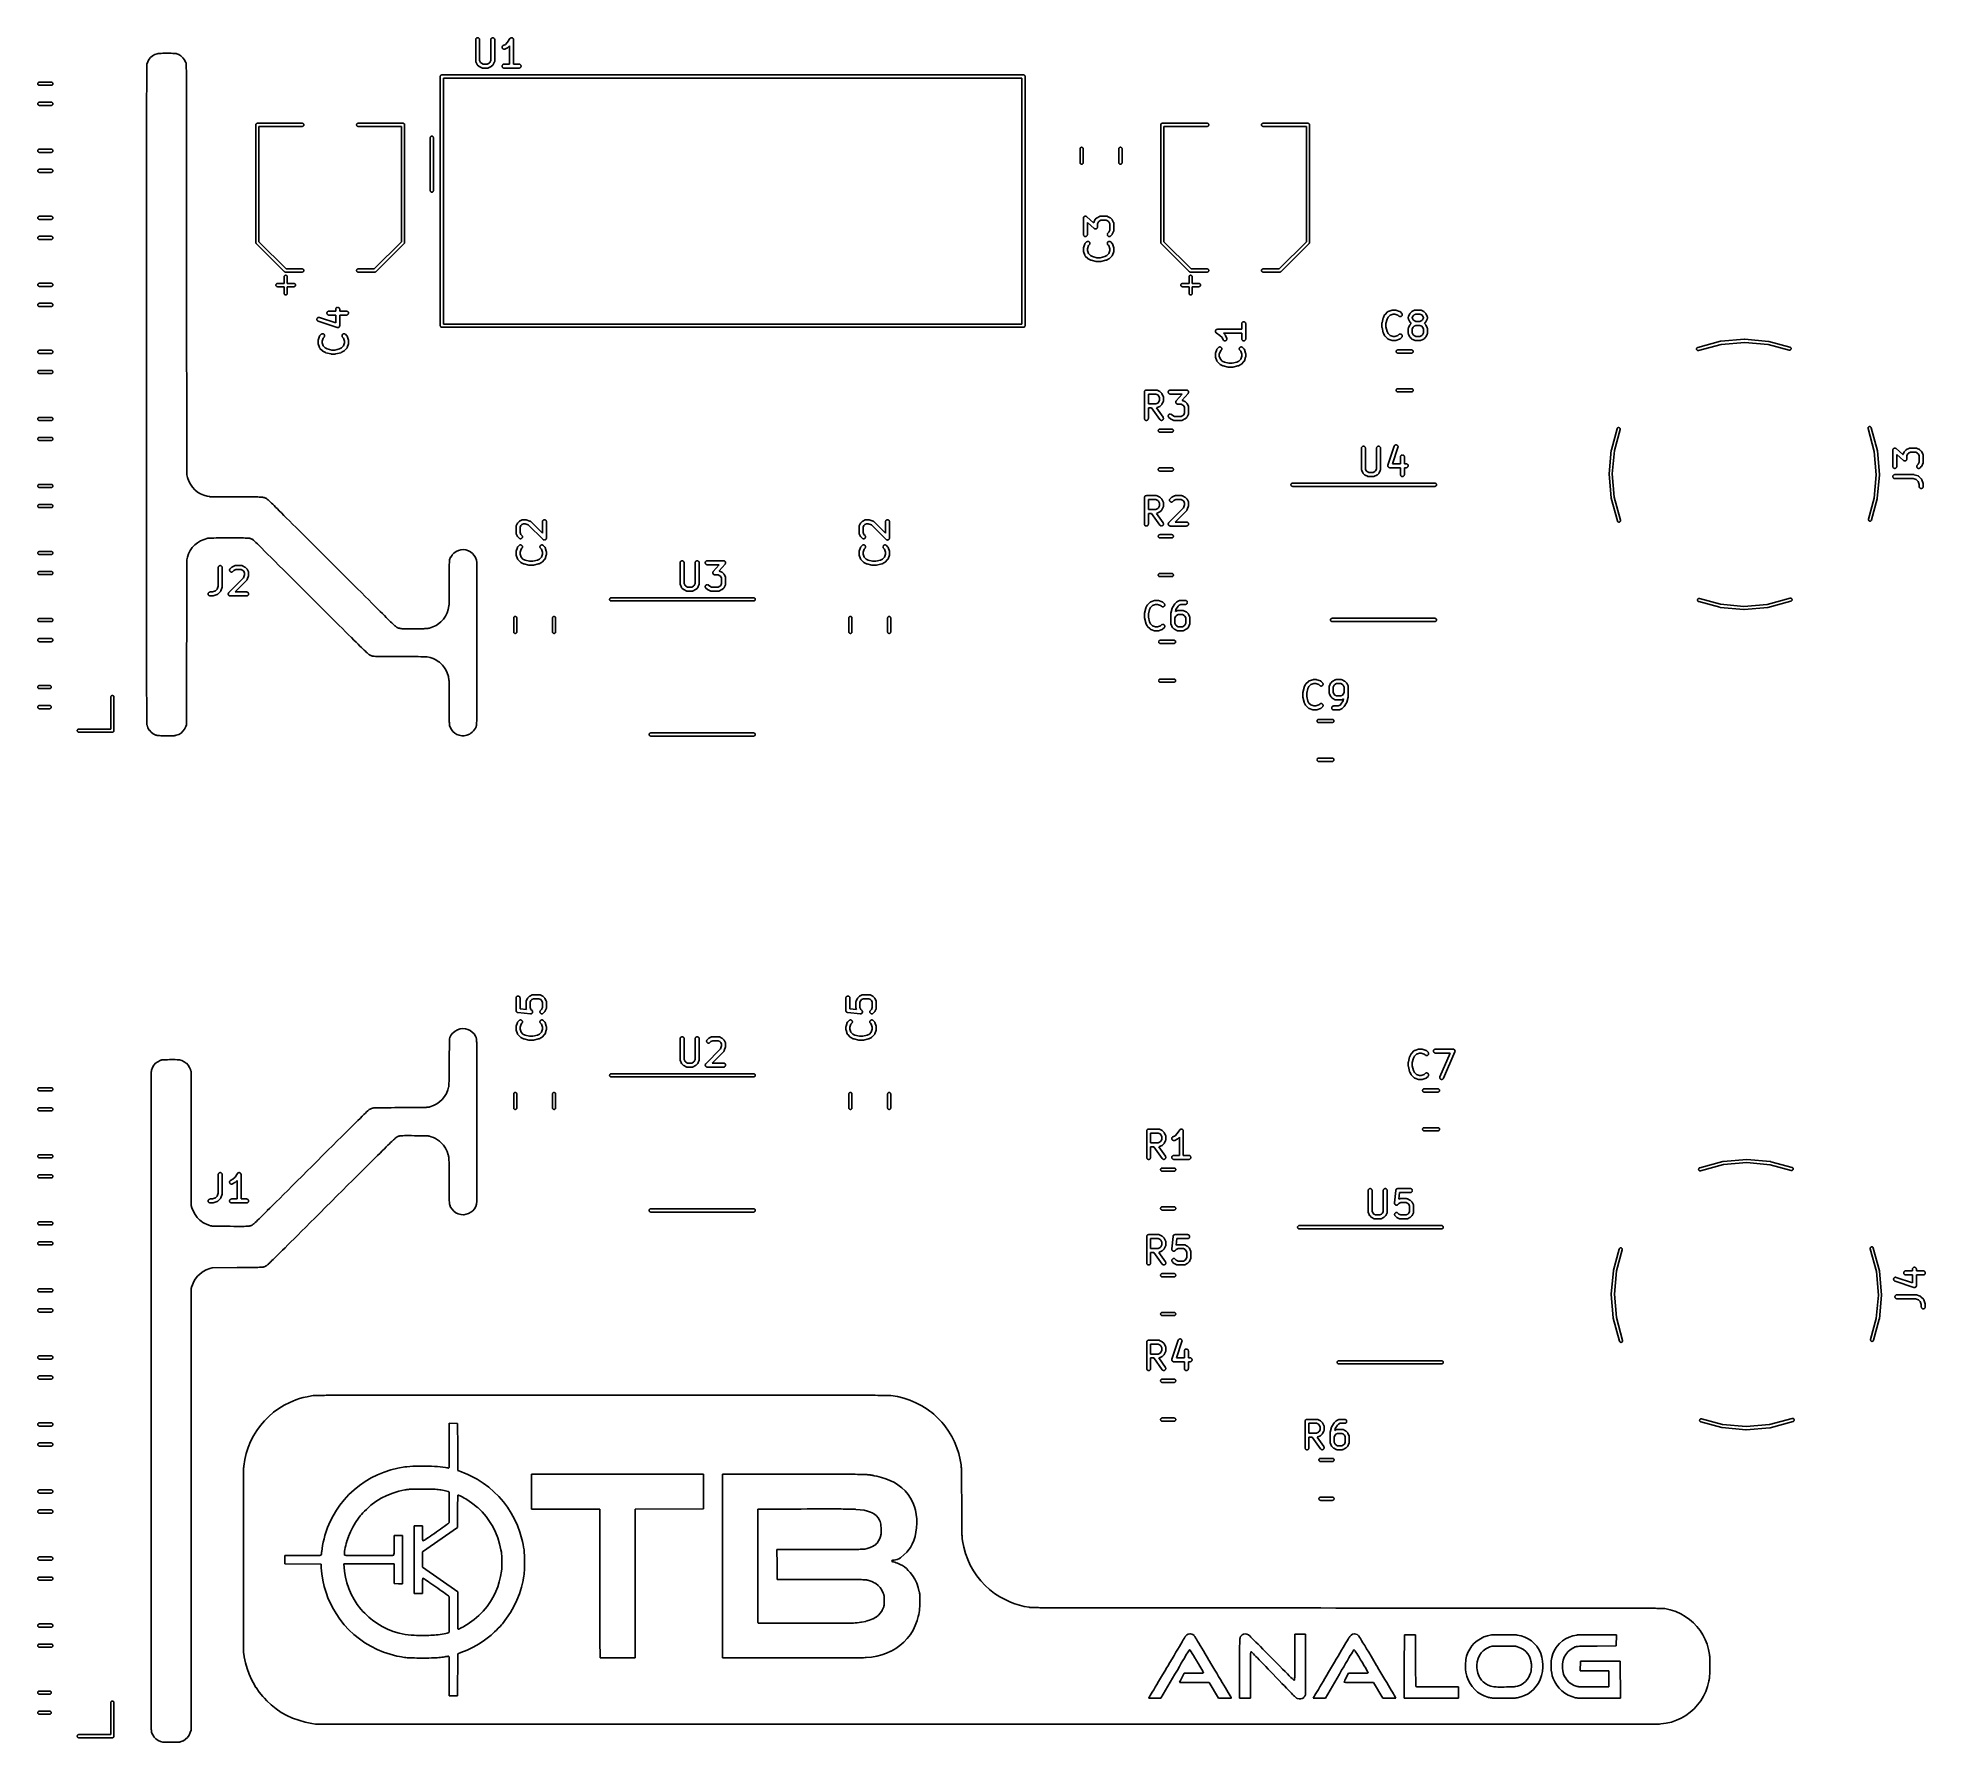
# Model space of a CAD drawing. Extents: x 59.2 to 130.7, y -130.7 to -66.1.
import ezdxf

# ---------------------------------------------------------------- set-up
doc = ezdxf.new("R2010")
doc.units = 0
doc.layers.add('BLACK', color=7, linetype='CONTINUOUS')

msp = doc.modelspace()

# ---------------------------------------------------------------- linework, layer by layer
at = {"layer": 'BLACK', "linetype": 'CONTINUOUS'}
for p, q in [((75.7541, -66.2073), (75.7557, -66.1928)), ((75.7541, -66.2084), (75.7541, -66.2073)), ((75.7541, -67.0179), (75.7541, -66.2084)), ((75.7557, -66.1928), (75.7602, -66.1788)), ((75.7602, -66.1788), (75.7672, -66.166)), ((75.7672, -66.166), (75.7766, -66.1548)), ((75.7766, -66.1548), (75.788, -66.1456)), ((75.788, -66.1456), (75.801, -66.1388)), ((75.801, -66.1388), (75.815, -66.1347)), ((75.815, -66.1347), (75.8296, -66.1334)), ((75.8296, -66.1334), (75.8442, -66.1349)), ((75.8442, -66.1349), (75.8582, -66.1392)), ((75.8582, -66.1392), (75.871, -66.1462)), ((75.871, -66.1462), (75.8823, -66.1555)), ((75.8823, -66.1555), (75.8916, -66.1669)), ((75.8916, -66.1669), (75.8984, -66.1798)), ((75.8984, -66.1798), (75.9027, -66.1938)), ((75.9027, -66.1938), (75.9041, -66.2084)), ((75.9041, -66.2084), (75.9041, -67.0002)), ((76.3255, -66.2073), (76.3272, -66.1928)), ((76.3255, -66.2084), (76.3255, -66.2073)), ((76.3255, -67.0002), (76.3255, -66.2084)), ((76.3272, -66.1928), (76.3316, -66.1788)), ((76.3316, -66.1788), (76.3386, -66.166)), ((76.3386, -66.166), (76.348, -66.1548)), ((76.348, -66.1548), (76.3595, -66.1456)), ((76.3595, -66.1456), (76.3724, -66.1388)), ((76.3724, -66.1388), (76.3865, -66.1347)), ((76.3865, -66.1347), (76.401, -66.1334)), ((76.401, -66.1334), (76.4156, -66.1349)), ((76.4156, -66.1349), (76.4296, -66.1392)), ((76.4296, -66.1392), (76.4425, -66.1462)), ((76.4425, -66.1462), (76.4537, -66.1555)), ((76.4537, -66.1555), (76.463, -66.1669)), ((76.463, -66.1669), (76.4699, -66.1798)), ((76.4699, -66.1798), (76.4741, -66.1938)), ((76.4741, -66.1938), (76.4755, -66.2084)), ((76.4755, -66.2084), (76.4755, -67.0179)), ((76.7543, -66.499), (76.7547, -66.4844)), ((76.7566, -66.5135), (76.7543, -66.499)), ((76.7547, -66.4844), (76.758, -66.4701)), ((76.7618, -66.5272), (76.7566, -66.5135)), ((76.758, -66.4701), (76.764, -66.4568)), ((76.764, -66.4568), (76.7725, -66.4449)), ((76.7725, -66.4449), (76.7832, -66.4348)), ((76.7832, -66.4348), (76.7956, -66.427)), ((76.7956, -66.427), (76.8799, -66.3848)), ((76.9579, -66.5136), (76.8626, -66.5612)), ((76.8799, -66.3848), (76.9613, -66.3035)), ((76.9614, -66.5113), (76.9579, -66.5136)), ((76.9613, -66.3035), (77.0524, -66.1668)), ((76.9652, -66.5094), (76.9614, -66.5113)), ((76.9676, -66.5074), (76.9652, -66.5094)), ((76.9703, -66.5058), (76.9676, -66.5074)), ((76.9733, -66.5029), (76.9703, -66.5058)), ((76.9766, -66.5002), (76.9733, -66.5029)), ((76.9774, -66.4995), (76.9766, -66.5002)), ((77.0398, -66.4371), (76.9774, -66.4995)), ((77.0398, -67.1334), (77.0398, -66.4371)), ((77.0524, -66.1668), (77.0529, -66.166)), ((77.0529, -66.166), (77.053, -66.1659)), ((77.0529, -66.166), (77.0529, -66.166)), ((77.0529, -66.166), (77.0529, -66.166)), ((77.053, -66.1659), (77.0577, -66.1603)), ((77.0577, -66.1603), (77.0623, -66.1548)), ((77.0623, -66.1548), (77.0624, -66.1548)), ((77.0624, -66.1547), (77.0683, -66.15)), ((77.0624, -66.1548), (77.0624, -66.1547)), ((77.0683, -66.15), (77.0737, -66.1456)), ((77.0737, -66.1456), (77.0738, -66.1456)), ((77.0738, -66.1456), (77.0807, -66.142)), ((77.0738, -66.1456), (77.0738, -66.1456)), ((77.0807, -66.142), (77.0867, -66.1388)), ((77.0867, -66.1388), (77.0868, -66.1388)), ((77.0868, -66.1388), (77.0941, -66.1367)), ((77.0868, -66.1388), (77.0868, -66.1388)), ((77.0941, -66.1367), (77.1008, -66.1347)), ((77.1008, -66.1347), (77.1008, -66.1347)), ((77.1008, -66.1347), (77.1009, -66.1347)), ((77.1009, -66.1347), (77.1081, -66.134)), ((77.1081, -66.134), (77.1153, -66.1334)), ((77.1153, -66.1334), (77.1154, -66.1334)), ((77.1154, -66.1334), (77.1155, -66.1334)), ((77.1155, -66.1334), (77.1229, -66.1342)), ((77.1229, -66.1342), (77.1299, -66.1349)), ((77.1299, -66.1349), (77.1299, -66.1349)), ((77.1299, -66.1349), (77.13, -66.1349)), ((77.13, -66.1349), (77.1374, -66.1372)), ((77.1374, -66.1372), (77.1439, -66.1392)), ((77.1439, -66.1392), (77.1439, -66.1393)), ((77.1439, -66.1393), (77.144, -66.1393)), ((77.144, -66.1393), (77.1505, -66.1428)), ((77.1505, -66.1428), (77.1567, -66.1462)), ((77.1567, -66.1462), (77.1568, -66.1462)), ((77.1568, -66.1462), (77.1568, -66.1463)), ((77.1568, -66.1463), (77.1624, -66.1509)), ((77.1624, -66.1509), (77.168, -66.1555)), ((77.168, -66.1555), (77.1681, -66.1556)), ((77.1681, -66.1556), (77.1681, -66.1556)), ((77.1681, -66.1556), (77.173, -66.1616)), ((77.173, -66.1616), (77.1773, -66.1669)), ((77.1773, -66.1669), (77.1773, -66.1669)), ((77.1773, -66.1669), (77.1773, -66.167)), ((77.1773, -66.167), (77.181, -66.1739)), ((77.181, -66.1739), (77.1842, -66.1798)), ((77.1842, -66.1798), (77.1842, -66.1799)), ((77.1842, -66.1799), (77.1842, -66.1799)), ((77.1842, -66.1799), (77.1864, -66.1871)), ((77.1864, -66.1871), (77.1884, -66.1938)), ((77.1884, -66.1938), (77.1884, -66.1939)), ((77.1884, -66.1939), (77.1884, -66.1939)), ((77.1884, -66.1939), (77.1891, -66.2013)), ((77.1891, -66.2013), (77.1898, -66.2084)), ((77.1898, -66.2084), (77.1898, -67.1334)), ((63.2915, -67.262), (63.2921, -67.2312)), ((63.2921, -67.2311), (63.2927, -67.2054)), ((63.2921, -67.2312), (63.2921, -67.2311)), ((63.2921, -67.2311), (63.2921, -67.2311)), ((63.2927, -67.2053), (63.2933, -67.1843)), ((63.2927, -67.2054), (63.2927, -67.2053)), ((63.2927, -67.2053), (63.2927, -67.2053)), ((63.2933, -67.1842), (63.294, -67.1676)), ((63.2933, -67.1843), (63.2933, -67.1842)), ((63.2933, -67.1842), (63.2933, -67.1842)), ((63.294, -67.1675), (63.2946, -67.155)), ((63.294, -67.1676), (63.294, -67.1675)), ((63.294, -67.1675), (63.294, -67.1675)), ((63.2946, -67.1548), (63.2953, -67.1461)), ((63.2946, -67.1549), (63.2946, -67.1548)), ((63.2946, -67.1548), (63.2946, -67.1548)), ((63.2946, -67.155), (63.2946, -67.1549)), ((63.2953, -67.146), (63.2954, -67.1459)), ((63.2953, -67.1461), (63.2953, -67.146)), ((63.2954, -67.1458), (63.2961, -67.1405)), ((63.2954, -67.1459), (63.2954, -67.1458)), ((63.2961, -67.1402), (63.2962, -67.14)), ((63.2961, -67.1403), (63.2961, -67.1402)), ((63.2961, -67.1405), (63.2961, -67.1403)), ((63.2961, -67.1405), (63.2961, -67.1405)), ((63.2962, -67.1399), (63.2963, -67.1397)), ((63.2962, -67.14), (63.2962, -67.1399)), ((63.2963, -67.1395), (63.326, -67.0447)), ((63.2963, -67.1397), (63.2963, -67.1395)), ((63.326, -67.0446), (63.3262, -67.0442)), ((63.326, -67.0447), (63.326, -67.0446)), ((63.326, -67.0447), (63.326, -67.0447)), ((63.326, -67.0447), (63.326, -67.0447)), ((63.3262, -67.0442), (63.3263, -67.0438)), ((63.3263, -67.0438), (63.3726, -66.9575)), ((63.3726, -66.9575), (63.3727, -66.9574)), ((63.3727, -66.9574), (63.3729, -66.9571)), ((63.3729, -66.9571), (63.3731, -66.9567)), ((63.3731, -66.9567), (63.434, -66.881)), ((63.434, -66.881), (63.4341, -66.8809)), ((63.4341, -66.8809), (63.4344, -66.8806)), ((63.4344, -66.8806), (63.4347, -66.8803)), ((63.4347, -66.8803), (63.5082, -66.8172)), ((63.5082, -66.8172), (63.5086, -66.8169)), ((63.5082, -66.8172), (63.5082, -66.8172)), ((63.5082, -66.8172), (63.5082, -66.8172)), ((63.5082, -66.8172), (63.5082, -66.8172)), ((63.5082, -66.8172), (63.5082, -66.8172)), ((63.5086, -66.8169), (63.509, -66.8167)), ((63.509, -66.8167), (63.593, -66.7683)), ((63.593, -66.7683), (63.5931, -66.7683)), ((63.5931, -66.7683), (63.5935, -66.7681)), ((63.5935, -66.7681), (63.5939, -66.7679)), ((63.5939, -66.7679), (63.6853, -66.7367)), ((63.6853, -66.7367), (63.6854, -66.7366)), ((63.6854, -66.7366), (63.6858, -66.7366)), ((63.6858, -66.7366), (63.6862, -66.7365)), ((63.6862, -66.7365), (63.719, -66.7314)), ((63.719, -66.7314), (63.7192, -66.7313)), ((63.719, -66.7314), (63.719, -66.7314)), ((63.7192, -66.7313), (63.7193, -66.7313)), ((63.7193, -66.7313), (63.7683, -66.7272)), ((63.7683, -66.7272), (63.7684, -66.7272)), ((63.7684, -66.7272), (63.7684, -66.7272)), ((63.7684, -66.7272), (63.7685, -66.7272)), ((63.7685, -66.7272), (63.8303, -66.7239)), ((63.8303, -66.7239), (63.8303, -66.7239)), ((63.8303, -66.7239), (63.8304, -66.7239)), ((63.8304, -66.7239), (63.9016, -66.7217)), ((63.8304, -66.7239), (63.8304, -66.7239)), ((63.9016, -66.7217), (63.9017, -66.7217)), ((63.9017, -66.7217), (63.9789, -66.7203)), ((63.9017, -66.7217), (63.9017, -66.7217)), ((63.9789, -66.7203), (63.979, -66.7203)), ((63.979, -66.7203), (64.0589, -66.7199)), ((63.979, -66.7203), (63.979, -66.7203)), ((64.0589, -66.7199), (64.059, -66.7199)), ((64.059, -66.7199), (64.1381, -66.7205)), ((64.1381, -66.7205), (64.1382, -66.7205)), ((64.1382, -66.7205), (64.1382, -66.7205)), ((64.1382, -66.7205), (64.2133, -66.722)), ((64.2133, -66.722), (64.2133, -66.722)), ((64.2133, -66.722), (64.2133, -66.722)), ((64.2133, -66.722), (64.2133, -66.722)), ((64.2133, -66.722), (64.2809, -66.7245)), ((64.2809, -66.7245), (64.281, -66.7245)), ((64.281, -66.7245), (64.281, -66.7245)), ((64.281, -66.7245), (64.281, -66.7245)), ((64.281, -66.7245), (64.3377, -66.7279)), ((64.3377, -66.7279), (64.3378, -66.7279)), ((64.3378, -66.7279), (64.3379, -66.728)), ((64.3379, -66.728), (64.3379, -66.728)), ((64.3379, -66.728), (64.3803, -66.7323)), ((64.3803, -66.7323), (64.3804, -66.7324)), ((64.3804, -66.7324), (64.3806, -66.7324)), ((64.3806, -66.7324), (64.3807, -66.7324)), ((64.3807, -66.7324), (64.3999, -66.736)), ((64.3999, -66.736), (64.4, -66.736)), ((64.4, -66.736), (64.4003, -66.7361)), ((64.4003, -66.7361), (64.4007, -66.7362)), ((64.4007, -66.7362), (64.4978, -66.7711)), ((64.4978, -66.7711), (64.4978, -66.7711)), ((64.4978, -66.7711), (64.4978, -66.7712)), ((64.4978, -66.7712), (64.4978, -66.7712)), ((64.4978, -66.7712), (64.4979, -66.7712)), ((64.4979, -66.7712), (64.4983, -66.7714)), ((64.4983, -66.7714), (64.4987, -66.7716)), ((64.4987, -66.7716), (64.5844, -66.8229)), ((64.5844, -66.8229), (64.5848, -66.8232)), ((64.5844, -66.8229), (64.5844, -66.8229)), ((64.5844, -66.8229), (64.5844, -66.8229)), ((64.5844, -66.8229), (64.5844, -66.8229)), ((64.5848, -66.8232), (64.5852, -66.8235)), ((64.5852, -66.8235), (64.5852, -66.8235)), ((64.5852, -66.8235), (64.5852, -66.8235)), ((64.5852, -66.8235), (64.5852, -66.8235)), ((64.5852, -66.8235), (64.6593, -66.8911)), ((64.6593, -66.8911), (64.6594, -66.8912)), ((64.6594, -66.8912), (64.6597, -66.8915)), ((64.6597, -66.8915), (64.66, -66.8918)), ((64.66, -66.8918), (64.7227, -66.9759)), ((64.7227, -66.9759), (64.7228, -66.9759)), ((64.7228, -66.9759), (64.723, -66.9763)), ((64.723, -66.9763), (64.7232, -66.9766)), ((64.7232, -66.9766), (64.7745, -67.0771)), ((64.7745, -67.0771), (64.7746, -67.0772)), ((64.7746, -67.0772), (64.7746, -67.0773)), ((64.7746, -67.0773), (64.7747, -67.0775)), ((64.7747, -67.0775), (64.7792, -67.0884)), ((64.7792, -67.0884), (64.7792, -67.0884)), ((64.7792, -67.0884), (64.7793, -67.0887)), ((64.7793, -67.0887), (64.7794, -67.0889)), ((64.7794, -67.0889), (64.7804, -67.0923)), ((64.7804, -67.0923), (64.7804, -67.0924)), ((64.7804, -67.0924), (64.7804, -67.0927)), ((64.7804, -67.0927), (64.7805, -67.0929)), ((64.7805, -67.0929), (64.7815, -67.0985)), ((64.7815, -67.0985), (64.7815, -67.0985)), ((64.7815, -67.0985), (64.7815, -67.0986)), ((64.7815, -67.0986), (64.7815, -67.0987)), ((64.7815, -67.0987), (64.7824, -67.1068)), ((64.7824, -67.1068), (64.7824, -67.1069)), ((64.7824, -67.1069), (64.7824, -67.107)), ((64.7824, -67.107), (64.7824, -67.107)), ((64.7824, -67.107), (64.7833, -67.118)), ((64.7833, -67.118), (64.7833, -67.1181)), ((64.7833, -67.1181), (64.7833, -67.1181)), ((64.7833, -67.1181), (64.7833, -67.1181)), ((64.7833, -67.1181), (64.7842, -67.1325)), ((64.7842, -67.1325), (64.7842, -67.1326)), ((64.7842, -67.1326), (64.785, -67.1507)), ((64.785, -67.1507), (64.785, -67.1508)), ((64.785, -67.1508), (64.7858, -67.1731)), ((64.7858, -67.1731), (64.7858, -67.1731)), ((64.7858, -67.1731), (64.7865, -67.2)), ((64.7865, -67.2), (64.7865, -67.2)), ((64.7865, -67.2), (64.7865, -67.2)), ((64.7865, -67.2), (64.7873, -67.2319)), ((64.7873, -67.2319), (64.7873, -67.2319)), ((64.7873, -67.2319), (64.7879, -67.2692)), ((75.7543, -67.0201), (75.7541, -67.0179)), ((75.7542, -67.0223), (75.7543, -67.0201)), ((75.755, -67.0274), (75.7542, -67.0223)), ((75.7555, -67.0325), (75.755, -67.0274)), ((75.7562, -67.0346), (75.7555, -67.0325)), ((75.7565, -67.0368), (75.7562, -67.0346)), ((75.7583, -67.0416), (75.7565, -67.0368)), ((75.7598, -67.0465), (75.7583, -67.0416)), ((75.7608, -67.0484), (75.7598, -67.0465)), ((75.7616, -67.0505), (75.7608, -67.0484)), ((75.762, -67.0514), (75.7616, -67.0505)), ((75.8096, -67.1467), (75.762, -67.0514)), ((75.8119, -67.1503), (75.8096, -67.1467)), ((75.8138, -67.154), (75.8119, -67.1503)), ((75.8158, -67.1564), (75.8138, -67.154)), ((75.8174, -67.1591), (75.8158, -67.1564)), ((75.8203, -67.1621), (75.8174, -67.1591)), ((75.8229, -67.1654), (75.8203, -67.1621)), ((75.8237, -67.1662), (75.8229, -67.1654)), ((75.8713, -67.2138), (75.8237, -67.1662)), ((75.8746, -67.2165), (75.8713, -67.2138)), ((75.8776, -67.2194), (75.8746, -67.2165)), ((75.8802, -67.2211), (75.8776, -67.2194)), ((75.8826, -67.2231), (75.8802, -67.2211)), ((75.8863, -67.2251), (75.8826, -67.2231)), ((75.8899, -67.2274), (75.8863, -67.2251)), ((75.8908, -67.2278), (75.8899, -67.2274)), ((75.986, -67.2755), (75.8908, -67.2278)), ((75.9041, -67.0002), (75.9384, -67.0687)), ((75.9384, -67.0687), (75.9688, -67.0991)), ((75.9688, -67.0991), (76.0373, -67.1334)), ((76.0373, -67.1334), (76.1923, -67.1334)), ((76.1923, -67.1334), (76.2609, -67.0991)), ((76.3388, -67.2278), (76.2436, -67.2755)), ((76.2609, -67.0991), (76.2913, -67.0687)), ((76.2913, -67.0687), (76.3255, -67.0002)), ((76.3424, -67.2256), (76.3388, -67.2278)), ((76.3461, -67.2237), (76.3424, -67.2256)), ((76.3486, -67.2217), (76.3461, -67.2237)), ((76.3512, -67.2201), (76.3486, -67.2217)), ((76.3543, -67.2172), (76.3512, -67.2201)), ((76.3576, -67.2145), (76.3543, -67.2172)), ((76.3583, -67.2138), (76.3576, -67.2145)), ((76.4059, -67.1662), (76.3583, -67.2138)), ((76.4086, -67.1629), (76.4059, -67.1662)), ((76.4115, -67.1599), (76.4086, -67.1629)), ((76.4132, -67.1573), (76.4115, -67.1599)), ((76.4152, -67.1549), (76.4132, -67.1573)), ((76.4172, -67.1512), (76.4152, -67.1549)), ((76.4195, -67.1476), (76.4172, -67.1512)), ((76.42, -67.1467), (76.4195, -67.1476)), ((76.4676, -67.0514), (76.42, -67.1467)), ((76.4684, -67.0494), (76.4676, -67.0514)), ((76.4695, -67.0474), (76.4684, -67.0494)), ((76.471, -67.0426), (76.4695, -67.0474)), ((76.4728, -67.0378), (76.471, -67.0426)), ((76.4732, -67.0356), (76.4728, -67.0378)), ((76.4739, -67.0335), (76.4732, -67.0356)), ((76.4745, -67.0284), (76.4739, -67.0335)), ((76.4753, -67.0234), (76.4745, -67.0284)), ((76.4755, -67.019), (76.4753, -67.0211)), ((76.4753, -67.0211), (76.4753, -67.0234)), ((76.4755, -67.0179), (76.4755, -67.019)), ((76.7541, -67.2079), (76.7556, -67.1933)), ((76.7554, -67.2224), (76.7541, -67.2079)), ((76.7596, -67.2365), (76.7554, -67.2224)), ((76.7556, -67.1933), (76.76, -67.1793)), ((76.76, -67.1793), (76.7669, -67.1664)), ((76.7695, -66.5396), (76.7618, -66.5272)), ((76.7669, -67.1664), (76.7762, -67.1552)), ((76.7795, -66.5503), (76.7695, -66.5396)), ((76.7762, -67.1552), (76.7876, -67.1459)), ((76.7913, -66.5589), (76.7795, -66.5503)), ((76.7876, -67.1459), (76.8005, -67.139)), ((76.8046, -66.565), (76.7913, -66.5589)), ((76.8005, -67.139), (76.8145, -67.1348)), ((76.8189, -66.5684), (76.8046, -66.565)), ((76.8145, -67.1348), (76.8291, -67.1334)), ((76.8335, -66.569), (76.8189, -66.5684)), ((76.8291, -67.1334), (77.0398, -67.1334)), ((76.848, -66.5667), (76.8335, -66.569)), ((76.8617, -66.5616), (76.848, -66.5667)), ((76.8626, -66.5612), (76.8617, -66.5616)), ((77.1898, -67.1334), (77.4005, -67.1334)), ((77.4005, -67.1334), (77.4016, -67.1334)), ((77.4016, -67.1334), (77.4161, -67.135)), ((77.4161, -67.135), (77.4301, -67.1394)), ((77.4301, -67.1394), (77.4429, -67.1465)), ((77.4429, -67.1465), (77.4541, -67.1559)), ((77.4541, -67.1559), (77.4633, -67.1673)), ((77.4633, -67.1673), (77.4701, -67.1803)), ((77.474, -67.2235), (77.4697, -67.2374)), ((77.4701, -67.1803), (77.4742, -67.1943)), ((77.4755, -67.2089), (77.474, -67.2235)), ((77.4742, -67.1943), (77.4755, -67.2089)), ((59.1586, -67.876), (59.1598, -67.8642)), ((59.1598, -67.8878), (59.1586, -67.876)), ((59.1598, -67.8642), (59.1632, -67.8529)), ((59.1632, -67.8991), (59.1598, -67.8878)), ((59.1632, -67.8529), (59.1688, -67.8425)), ((59.1688, -67.9095), (59.1632, -67.8991)), ((59.1688, -67.8425), (59.1763, -67.8334)), ((59.1763, -67.9186), (59.1688, -67.9095)), ((59.1763, -67.8334), (59.1854, -67.8259)), ((59.1854, -67.9261), (59.1763, -67.9186)), ((59.1854, -67.8259), (59.1959, -67.8203)), ((59.1959, -67.9317), (59.1854, -67.9261)), ((59.1959, -67.8203), (59.2072, -67.8169)), ((59.2072, -67.9351), (59.1959, -67.9317)), ((59.2072, -67.8169), (59.216, -67.816)), ((59.216, -67.936), (59.2072, -67.9351)), ((59.216, -67.816), (59.676, -67.816)), ((59.676, -67.936), (59.216, -67.936)), ((59.676, -67.816), (59.6848, -67.8169)), ((59.6848, -67.9351), (59.676, -67.936)), ((59.6848, -67.8169), (59.6961, -67.8203)), ((59.6961, -67.9317), (59.6848, -67.9351)), ((59.6961, -67.8203), (59.7066, -67.8259)), ((59.7066, -67.9261), (59.6961, -67.9317)), ((59.7066, -67.8259), (59.7157, -67.8334)), ((59.7157, -67.9186), (59.7066, -67.9261)), ((59.7157, -67.8334), (59.7232, -67.8425)), ((59.7232, -67.9095), (59.7157, -67.9186)), ((59.7232, -67.8425), (59.7288, -67.8529)), ((59.7288, -67.8991), (59.7232, -67.9095)), ((59.7288, -67.8529), (59.7322, -67.8642)), ((59.7322, -67.8878), (59.7288, -67.8991)), ((59.7322, -67.8642), (59.7334, -67.876)), ((59.7334, -67.876), (59.7322, -67.8878)), ((63.2864, -68.0266), (63.2867, -67.9192)), ((63.2867, -67.9191), (63.2871, -67.8202)), ((63.2867, -67.9192), (63.2867, -67.9191)), ((63.2871, -67.8201), (63.2875, -67.7295)), ((63.2871, -67.8202), (63.2871, -67.8201)), ((63.2875, -67.7294), (63.288, -67.6467)), ((63.2875, -67.7295), (63.2875, -67.7294)), ((63.288, -67.6466), (63.2884, -67.5715)), ((63.288, -67.6467), (63.288, -67.6466)), ((63.2884, -67.5714), (63.2889, -67.5035)), ((63.2884, -67.5715), (63.2884, -67.5714)), ((63.2889, -67.5035), (63.2894, -67.4426)), ((63.2889, -67.5035), (63.2889, -67.5035)), ((63.2894, -67.4425), (63.2899, -67.3883)), ((63.2894, -67.4426), (63.2894, -67.4425)), ((63.2899, -67.3882), (63.2904, -67.3403)), ((63.2899, -67.3883), (63.2899, -67.3882)), ((63.2904, -67.3402), (63.2909, -67.2984)), ((63.2904, -67.3403), (63.2904, -67.3402)), ((63.2909, -67.2983), (63.2915, -67.2621)), ((63.2909, -67.2984), (63.2909, -67.2983)), ((63.2909, -67.2983), (63.2909, -67.2983)), ((63.2915, -67.2621), (63.2915, -67.262)), ((64.7879, -67.2692), (64.7879, -67.2692)), ((64.7879, -67.2692), (64.7886, -67.3123)), ((64.7886, -67.3123), (64.7886, -67.3123)), ((64.7886, -67.3123), (64.7892, -67.3616)), ((64.7892, -67.3616), (64.7892, -67.3616)), ((64.7892, -67.3616), (64.7898, -67.4176)), ((64.7898, -67.4176), (64.7898, -67.4176)), ((64.7898, -67.4176), (64.7904, -67.4806)), ((64.7904, -67.4806), (64.7904, -67.4806)), ((64.7904, -67.4806), (64.7909, -67.5511)), ((64.7909, -67.5511), (64.7909, -67.5511)), ((64.7909, -67.5511), (64.7915, -67.6294)), ((64.7915, -67.6294), (64.7915, -67.6294)), ((64.7915, -67.6294), (64.792, -67.7161)), ((64.792, -67.7161), (64.792, -67.7161)), ((64.792, -67.7161), (64.7924, -67.8114)), ((64.7924, -67.8114), (64.7924, -67.8114)), ((64.7924, -67.8114), (64.7929, -67.9158)), ((64.7929, -67.9158), (64.7929, -67.9158)), ((64.7929, -67.9158), (64.7933, -68.0298)), ((74.4107, -67.603), (74.4119, -67.5912)), ((74.411, -67.606), (74.4107, -67.603)), ((74.411, -77.0401), (74.411, -67.606)), ((74.4119, -67.5912), (74.4153, -67.5799)), ((74.4153, -67.5799), (74.4209, -67.5695)), ((74.4209, -67.5695), (74.4284, -67.5604)), ((74.4284, -67.5604), (74.4375, -67.5529)), ((74.4375, -67.5529), (74.4479, -67.5473)), ((74.4479, -67.5473), (74.4592, -67.5439)), ((74.4592, -67.5439), (74.4681, -67.543)), ((74.4681, -67.543), (74.471, -67.5427)), ((74.4681, -67.543), (74.4681, -67.543)), ((74.471, -67.5427), (74.4739, -67.543)), ((74.4739, -67.543), (96.5081, -67.543)), ((74.531, -67.663), (74.531, -76.983)), ((96.451, -67.663), (74.531, -67.663)), ((75.9881, -67.2763), (75.986, -67.2755)), ((75.99, -67.2773), (75.9881, -67.2763)), ((75.9949, -67.2789), (75.99, -67.2773)), ((75.9997, -67.2807), (75.9949, -67.2789)), ((76.0019, -67.2811), (75.9997, -67.2807)), ((76.004, -67.2817), (76.0019, -67.2811)), ((76.0091, -67.2823), (76.004, -67.2817)), ((76.0141, -67.2832), (76.0091, -67.2823)), ((76.0163, -67.2831), (76.0141, -67.2832)), ((76.0185, -67.2834), (76.0163, -67.2831)), ((76.0196, -67.2834), (76.0185, -67.2834)), ((76.21, -67.2834), (76.0196, -67.2834)), ((76.2122, -67.2832), (76.21, -67.2834)), ((76.2144, -67.2833), (76.2122, -67.2832)), ((76.2195, -67.2825), (76.2144, -67.2833)), ((76.2246, -67.282), (76.2195, -67.2825)), ((76.2267, -67.2813), (76.2246, -67.282)), ((76.2289, -67.281), (76.2267, -67.2813)), ((76.2337, -67.2792), (76.2289, -67.281)), ((76.2386, -67.2777), (76.2337, -67.2792)), ((76.2406, -67.2767), (76.2386, -67.2777)), ((76.2426, -67.2759), (76.2406, -67.2767)), ((76.2436, -67.2755), (76.2426, -67.2759)), ((76.7663, -67.2494), (76.7596, -67.2365)), ((76.7755, -67.2609), (76.7663, -67.2494)), ((76.7867, -67.2703), (76.7755, -67.2609)), ((76.7995, -67.2773), (76.7867, -67.2703)), ((76.8135, -67.2817), (76.7995, -67.2773)), ((76.828, -67.2834), (76.8135, -67.2817)), ((76.8291, -67.2834), (76.828, -67.2834)), ((77.4005, -67.2834), (76.8291, -67.2834)), ((77.4151, -67.282), (77.4005, -67.2834)), ((77.4291, -67.2777), (77.4151, -67.282)), ((77.442, -67.2708), (77.4291, -67.2777)), ((77.4534, -67.2616), (77.442, -67.2708)), ((77.4627, -67.2503), (77.4534, -67.2616)), ((77.4697, -67.2374), (77.4627, -67.2503)), ((96.451, -76.983), (96.451, -67.663)), ((96.5081, -67.543), (96.511, -67.5427)), ((96.511, -67.5427), (96.5139, -67.543)), ((96.5139, -67.543), (96.5139, -67.543)), ((96.5139, -67.543), (96.5228, -67.5439)), ((96.5228, -67.5439), (96.5341, -67.5473)), ((96.5341, -67.5473), (96.5445, -67.5529)), ((96.5445, -67.5529), (96.5536, -67.5604)), ((96.5536, -67.5604), (96.5611, -67.5695)), ((96.5611, -67.5695), (96.5667, -67.5799)), ((96.5667, -67.5799), (96.5701, -67.5912)), ((96.5701, -67.5912), (96.5713, -67.603)), ((96.5713, -67.603), (96.571, -67.6059)), ((96.571, -67.6059), (96.571, -77.0401)), ((59.1586, -68.636), (59.1598, -68.6242)), ((59.1598, -68.6478), (59.1586, -68.636)), ((59.1598, -68.6242), (59.1632, -68.6129)), ((59.1632, -68.6591), (59.1598, -68.6478)), ((59.1632, -68.6129), (59.1688, -68.6025)), ((59.1688, -68.6695), (59.1632, -68.6591)), ((59.1688, -68.6025), (59.1763, -68.5934)), ((59.1763, -68.5934), (59.1854, -68.5859)), ((59.1854, -68.5859), (59.1959, -68.5803)), ((59.1959, -68.5803), (59.2072, -68.5769)), ((59.2072, -68.5769), (59.216, -68.576)), ((59.216, -68.576), (59.676, -68.576)), ((59.676, -68.576), (59.6848, -68.5769)), ((59.6848, -68.5769), (59.6961, -68.5803)), ((59.6961, -68.5803), (59.7066, -68.5859)), ((59.7066, -68.5859), (59.7157, -68.5934)), ((59.7157, -68.5934), (59.7232, -68.6025)), ((59.7232, -68.6025), (59.7288, -68.6129)), ((59.7288, -68.6591), (59.7232, -68.6695)), ((59.7288, -68.6129), (59.7322, -68.6242)), ((59.7322, -68.6478), (59.7288, -68.6591)), ((59.7322, -68.6242), (59.7334, -68.636)), ((59.7334, -68.636), (59.7322, -68.6478)), ((63.2848, -68.7038), (63.2851, -68.5488)), ((63.2851, -68.5487), (63.2854, -68.4038)), ((63.2851, -68.5488), (63.2851, -68.5487)), ((63.2854, -68.4037), (63.2857, -68.2687)), ((63.2854, -68.4038), (63.2854, -68.4037)), ((63.2857, -68.2686), (63.286, -68.1431)), ((63.2857, -68.2687), (63.2857, -68.2686)), ((63.286, -68.143), (63.2864, -68.0267)), ((63.286, -68.1431), (63.286, -68.143)), ((63.2864, -68.0267), (63.2864, -68.0266)), ((64.7933, -68.0298), (64.7933, -68.0298)), ((64.7933, -68.0298), (64.7938, -68.1537)), ((64.7938, -68.1537), (64.7938, -68.1537)), ((64.7938, -68.1537), (64.7942, -68.2879)), ((64.7942, -68.2879), (64.7942, -68.2879)), ((64.7942, -68.2879), (64.7945, -68.4329)), ((64.7945, -68.4329), (64.7945, -68.4329)), ((64.7945, -68.4329), (64.7949, -68.589)), ((64.7949, -68.589), (64.7949, -68.589)), ((64.7949, -68.589), (64.7953, -68.7567)), ((59.1763, -68.6786), (59.1688, -68.6695)), ((59.1854, -68.6861), (59.1763, -68.6786)), ((59.1959, -68.6917), (59.1854, -68.6861)), ((59.2072, -68.6951), (59.1959, -68.6917)), ((59.216, -68.696), (59.2072, -68.6951)), ((59.676, -68.696), (59.216, -68.696)), ((59.6848, -68.6951), (59.676, -68.696)), ((59.6961, -68.6917), (59.6848, -68.6951)), ((59.7066, -68.6861), (59.6961, -68.6917)), ((59.7157, -68.6786), (59.7066, -68.6861)), ((59.7232, -68.6695), (59.7157, -68.6786)), ((63.2837, -69.4319), (63.284, -69.2331)), ((63.284, -69.2331), (63.2842, -69.0457)), ((63.284, -69.2331), (63.284, -69.2331)), ((63.2842, -69.0456), (63.2845, -68.8694)), ((63.2842, -69.0457), (63.2842, -69.0456)), ((63.2845, -68.8693), (63.2848, -68.7038)), ((63.2845, -68.8694), (63.2845, -68.8693)), ((63.2848, -68.7038), (63.2848, -68.7038)), ((64.7953, -68.7567), (64.7953, -68.7567)), ((64.7953, -68.7567), (64.7956, -68.9364)), ((64.7956, -68.9364), (64.7956, -68.9364)), ((64.7956, -68.9364), (64.7959, -69.1285)), ((64.7959, -69.1285), (64.7959, -69.1285)), ((64.7959, -69.1285), (64.7963, -69.3335)), ((64.7963, -69.3335), (64.7963, -69.3335)), ((64.7963, -69.3335), (64.7966, -69.5516)), ((67.4475, -69.3829), (67.4579, -69.3773)), ((67.4579, -69.3773), (67.4692, -69.3739)), ((67.4692, -69.3739), (67.4781, -69.373)), ((67.4781, -69.373), (67.481, -69.3727)), ((67.4781, -69.373), (67.4781, -69.373)), ((67.481, -69.3727), (67.4839, -69.373)), ((67.4839, -69.373), (69.1839, -69.373)), ((69.1839, -69.373), (69.1928, -69.3739)), ((69.1928, -69.3739), (69.2041, -69.3773)), ((69.2041, -69.3773), (69.2145, -69.3829)), ((71.2675, -69.3829), (71.2779, -69.3773)), ((71.2779, -69.3773), (71.2892, -69.3739)), ((71.2892, -69.3739), (71.2981, -69.373)), ((71.2981, -69.373), (72.9981, -69.373)), ((72.9981, -69.373), (73.001, -69.3727)), ((73.001, -69.3727), (73.0039, -69.373)), ((73.0039, -69.373), (73.0128, -69.3739)), ((73.0128, -69.3739), (73.0241, -69.3773)), ((73.0241, -69.3773), (73.0345, -69.3829)), ((101.738, -69.3829), (101.748, -69.3773)), ((101.748, -69.3773), (101.759, -69.3739)), ((101.759, -69.3739), (101.768, -69.373)), ((101.768, -69.373), (101.771, -69.3727)), ((101.768, -69.373), (101.768, -69.373)), ((101.771, -69.3727), (101.774, -69.373)), ((101.774, -69.373), (103.474, -69.373)), ((103.474, -69.373), (103.483, -69.3739)), ((103.483, -69.3739), (103.494, -69.3773)), ((103.494, -69.3773), (103.504, -69.3829)), ((105.558, -69.3829), (105.568, -69.3773)), ((105.568, -69.3773), (105.579, -69.3739)), ((105.579, -69.3739), (105.588, -69.373)), ((105.588, -69.373), (107.288, -69.373)), ((107.288, -69.373), (107.291, -69.3727)), ((107.291, -69.3727), (107.294, -69.373)), ((107.294, -69.373), (107.303, -69.3739)), ((107.303, -69.3739), (107.314, -69.3773)), ((107.314, -69.3773), (107.324, -69.3829)), ((63.2831, -70.1001), (63.2833, -69.8652)), ((63.2833, -69.8651), (63.2835, -69.6426)), ((63.2833, -69.8652), (63.2833, -69.8651)), ((63.2835, -69.6425), (63.2837, -69.432)), ((63.2835, -69.6426), (63.2835, -69.6425)), ((63.2837, -69.432), (63.2837, -69.4319)), ((64.7966, -69.5516), (64.7969, -69.7834)), ((64.7969, -69.7834), (64.7969, -69.7834)), ((64.7969, -69.7834), (64.7972, -70.0292)), ((64.7972, -70.0292), (64.7975, -70.2895)), ((67.4207, -69.433), (67.4219, -69.4212)), ((67.421, -69.436), (67.4207, -69.433)), ((67.421, -73.8856), (67.421, -69.436)), ((67.4219, -69.4212), (67.4253, -69.4099)), ((67.4253, -69.4099), (67.4309, -69.3995)), ((67.4309, -69.3995), (67.4384, -69.3904)), ((67.4384, -69.3904), (67.4475, -69.3829)), ((69.1839, -69.493), (67.541, -69.493)), ((67.541, -69.493), (67.541, -73.8637)), ((69.1928, -69.4921), (69.1839, -69.493)), ((69.2041, -69.4887), (69.1928, -69.4921)), ((69.2145, -69.4831), (69.2041, -69.4887)), ((69.2145, -69.3829), (69.2236, -69.3904)), ((69.2236, -69.4756), (69.2145, -69.4831)), ((69.2236, -69.3904), (69.2311, -69.3995)), ((69.2311, -69.4665), (69.2236, -69.4756)), ((69.2311, -69.3995), (69.2367, -69.4099)), ((69.2367, -69.4561), (69.2311, -69.4665)), ((69.2367, -69.4099), (69.2401, -69.4212)), ((69.2401, -69.4448), (69.2367, -69.4561)), ((69.2401, -69.4212), (69.2413, -69.433)), ((69.2413, -69.433), (69.2401, -69.4448)), ((71.2407, -69.433), (71.2419, -69.4212)), ((71.2419, -69.4448), (71.2407, -69.433)), ((71.2419, -69.4212), (71.2453, -69.4099)), ((71.2453, -69.4561), (71.2419, -69.4448)), ((71.2453, -69.4099), (71.2509, -69.3995)), ((71.2509, -69.4665), (71.2453, -69.4561)), ((71.2509, -69.3995), (71.2584, -69.3904)), ((71.2584, -69.4756), (71.2509, -69.4665)), ((71.2584, -69.3904), (71.2675, -69.3829)), ((71.2675, -69.4831), (71.2584, -69.4756)), ((71.2779, -69.4887), (71.2675, -69.4831)), ((71.2892, -69.4921), (71.2779, -69.4887)), ((71.2981, -69.493), (71.2892, -69.4921)), ((72.941, -69.493), (71.2981, -69.493)), ((72.941, -73.8637), (72.941, -69.493)), ((73.0345, -69.3829), (73.0436, -69.3904)), ((73.0436, -69.3904), (73.0511, -69.3995)), ((73.0511, -69.3995), (73.0567, -69.4099)), ((73.0567, -69.4099), (73.0601, -69.4212)), ((73.0601, -69.4212), (73.0613, -69.433)), ((73.0613, -69.433), (73.061, -69.4359)), ((73.061, -69.4359), (73.061, -73.8856)), ((74.031, -69.9201), (74.0319, -69.9112)), ((74.031, -71.9259), (74.031, -69.9201)), ((74.0319, -69.9112), (74.0353, -69.8999)), ((74.0353, -69.8999), (74.0409, -69.8895)), ((74.0409, -69.8895), (74.0484, -69.8804)), ((74.0484, -69.8804), (74.0575, -69.8729)), ((74.0575, -69.8729), (74.0679, -69.8673)), ((74.0679, -69.8673), (74.0792, -69.8639)), ((74.0792, -69.8639), (74.091, -69.8627)), ((74.091, -69.8627), (74.1028, -69.8639)), ((74.1028, -69.8639), (74.1141, -69.8673)), ((74.1141, -69.8673), (74.1245, -69.8729)), ((74.1245, -69.8729), (74.1336, -69.8804)), ((74.1336, -69.8804), (74.1411, -69.8895)), ((74.1411, -69.8895), (74.1467, -69.8999)), ((74.1467, -69.8999), (74.1501, -69.9112)), ((74.1501, -69.9112), (74.151, -69.9201)), ((74.151, -69.9201), (74.151, -71.9259)), ((101.711, -69.433), (101.712, -69.4212)), ((101.711, -69.436), (101.711, -69.433)), ((101.711, -73.8856), (101.711, -69.436)), ((101.712, -69.4212), (101.715, -69.4099)), ((101.715, -69.4099), (101.721, -69.3995)), ((101.721, -69.3995), (101.728, -69.3904)), ((101.728, -69.3904), (101.738, -69.3829)), ((103.474, -69.493), (101.831, -69.493)), ((101.831, -69.493), (101.831, -73.8637)), ((103.483, -69.4921), (103.474, -69.493)), ((103.494, -69.4887), (103.483, -69.4921)), ((103.504, -69.4831), (103.494, -69.4887)), ((103.504, -69.3829), (103.514, -69.3904)), ((103.514, -69.4756), (103.504, -69.4831)), ((103.514, -69.3904), (103.521, -69.3995)), ((103.521, -69.4665), (103.514, -69.4756)), ((103.521, -69.3995), (103.527, -69.4099)), ((103.527, -69.4561), (103.521, -69.4665)), ((103.527, -69.4099), (103.53, -69.4212)), ((103.53, -69.4448), (103.527, -69.4561)), ((103.53, -69.4212), (103.531, -69.433)), ((103.531, -69.433), (103.53, -69.4448)), ((105.531, -69.433), (105.532, -69.4212)), ((105.532, -69.4448), (105.531, -69.433)), ((105.532, -69.4212), (105.535, -69.4099)), ((105.535, -69.4561), (105.532, -69.4448)), ((105.535, -69.4099), (105.541, -69.3995)), ((105.541, -69.4665), (105.535, -69.4561)), ((105.541, -69.3995), (105.548, -69.3904)), ((105.548, -69.4756), (105.541, -69.4665)), ((105.548, -69.3904), (105.558, -69.3829)), ((105.558, -69.4831), (105.548, -69.4756)), ((105.568, -69.4887), (105.558, -69.4831)), ((105.579, -69.4921), (105.568, -69.4887)), ((105.588, -69.493), (105.579, -69.4921)), ((107.231, -69.493), (105.588, -69.493)), ((107.231, -73.8637), (107.231, -69.493)), ((107.324, -69.3829), (107.334, -69.3904)), ((107.334, -69.3904), (107.341, -69.3995)), ((107.341, -69.3995), (107.347, -69.4099)), ((107.347, -69.4099), (107.35, -69.4212)), ((107.35, -69.4212), (107.351, -69.433)), ((107.351, -69.433), (107.351, -69.4359)), ((107.351, -69.4359), (107.351, -73.8856)), ((59.1586, -70.416), (59.1598, -70.4042)), ((59.1598, -70.4278), (59.1586, -70.416)), ((59.1598, -70.4042), (59.1632, -70.3929)), ((59.1632, -70.4391), (59.1598, -70.4278)), ((59.1632, -70.3929), (59.1688, -70.3825)), ((59.1688, -70.4495), (59.1632, -70.4391)), ((59.1688, -70.3825), (59.1763, -70.3734)), ((59.1763, -70.4586), (59.1688, -70.4495)), ((59.1763, -70.3734), (59.1854, -70.3659)), ((59.1854, -70.4661), (59.1763, -70.4586)), ((59.1854, -70.3659), (59.1959, -70.3603)), ((59.1959, -70.4717), (59.1854, -70.4661)), ((59.1959, -70.3603), (59.2072, -70.3569)), ((59.2072, -70.4751), (59.1959, -70.4717)), ((59.2072, -70.3569), (59.216, -70.356)), ((59.216, -70.476), (59.2072, -70.4751)), ((59.216, -70.356), (59.676, -70.356)), ((59.676, -70.476), (59.216, -70.476)), ((59.676, -70.356), (59.6848, -70.3569)), ((59.6848, -70.4751), (59.676, -70.476)), ((59.6848, -70.3569), (59.6961, -70.3603)), ((59.6961, -70.4717), (59.6848, -70.4751)), ((59.6961, -70.3603), (59.7066, -70.3659)), ((59.7066, -70.4661), (59.6961, -70.4717)), ((59.7066, -70.3659), (59.7157, -70.3734)), ((59.7157, -70.4586), (59.7066, -70.4661)), ((59.7157, -70.3734), (59.7232, -70.3825)), ((59.7232, -70.4495), (59.7157, -70.4586)), ((59.7232, -70.3825), (59.7288, -70.3929)), ((59.7288, -70.4391), (59.7232, -70.4495)), ((59.7288, -70.3929), (59.7322, -70.4042)), ((59.7322, -70.4278), (59.7288, -70.4391)), ((59.7322, -70.4042), (59.7334, -70.416)), ((59.7334, -70.416), (59.7322, -70.4278)), ((63.2826, -70.8826), (63.2828, -70.6086)), ((63.2828, -70.6085), (63.2829, -70.3479)), ((63.2828, -70.6086), (63.2828, -70.6085)), ((63.2829, -70.3478), (63.2831, -70.1002)), ((63.2829, -70.3479), (63.2829, -70.3478)), ((63.2831, -70.1002), (63.2831, -70.1001)), ((64.7975, -70.2895), (64.7975, -70.2895)), ((64.7975, -70.2895), (64.7977, -70.5646)), ((64.7977, -70.5646), (64.798, -70.855)), ((98.656, -70.3388), (98.6569, -70.33)), ((98.656, -70.8672), (98.656, -70.3388)), ((98.6569, -70.33), (98.6603, -70.3187)), ((98.6603, -70.3187), (98.6659, -70.3083)), ((98.6659, -70.3083), (98.6734, -70.2991)), ((98.6734, -70.2991), (98.6825, -70.2916)), ((98.6825, -70.2916), (98.6929, -70.286)), ((98.6929, -70.286), (98.7042, -70.2826)), ((98.7042, -70.2826), (98.716, -70.2815)), ((98.716, -70.2815), (98.7278, -70.2826)), ((98.7278, -70.2826), (98.7391, -70.286)), ((98.7391, -70.286), (98.7495, -70.2916)), ((98.7495, -70.2916), (98.7586, -70.2991)), ((98.7586, -70.2991), (98.7661, -70.3083)), ((98.7661, -70.3083), (98.7717, -70.3187)), ((98.7717, -70.3187), (98.7751, -70.33)), ((98.7751, -70.33), (98.776, -70.3388)), ((98.776, -70.3388), (98.776, -70.8672)), ((100.126, -70.3388), (100.127, -70.33)), ((100.126, -70.8672), (100.126, -70.3388)), ((100.127, -70.33), (100.13, -70.3187)), ((100.13, -70.3187), (100.136, -70.3083)), ((100.136, -70.3083), (100.143, -70.2991)), ((100.143, -70.2991), (100.153, -70.2916)), ((100.153, -70.2916), (100.163, -70.286)), ((100.163, -70.286), (100.174, -70.2826)), ((100.174, -70.2826), (100.186, -70.2815)), ((100.186, -70.2815), (100.198, -70.2826)), ((100.198, -70.2826), (100.209, -70.286)), ((100.209, -70.286), (100.219, -70.2916)), ((100.219, -70.2916), (100.229, -70.2991)), ((100.229, -70.2991), (100.236, -70.3083)), ((100.236, -70.3083), (100.242, -70.3187)), ((100.242, -70.3187), (100.245, -70.33)), ((100.245, -70.33), (100.246, -70.3388)), ((100.246, -70.3388), (100.246, -70.8672)), ((59.1586, -71.176), (59.1598, -71.1642)), ((59.1598, -71.1878), (59.1586, -71.176)), ((59.1598, -71.1642), (59.1632, -71.1529)), ((59.1632, -71.1991), (59.1598, -71.1878)), ((59.1632, -71.1529), (59.1688, -71.1425)), ((59.1688, -71.2095), (59.1632, -71.1991)), ((59.1688, -71.1425), (59.1763, -71.1334)), ((59.1763, -71.2186), (59.1688, -71.2095)), ((59.1763, -71.1334), (59.1854, -71.1259)), ((59.1854, -71.2261), (59.1763, -71.2186)), ((59.1854, -71.1259), (59.1959, -71.1203)), ((59.1959, -71.2317), (59.1854, -71.2261)), ((59.1959, -71.1203), (59.2072, -71.1169)), ((59.2072, -71.2351), (59.1959, -71.2317)), ((59.2072, -71.1169), (59.216, -71.116)), ((59.216, -71.236), (59.2072, -71.2351)), ((59.216, -71.116), (59.676, -71.116)), ((59.676, -71.236), (59.216, -71.236)), ((59.676, -71.116), (59.6848, -71.1169)), ((59.6848, -71.2351), (59.676, -71.236)), ((59.6848, -71.1169), (59.6961, -71.1203)), ((59.6961, -71.2317), (59.6848, -71.2351)), ((59.6961, -71.1203), (59.7066, -71.1259)), ((59.7066, -71.2261), (59.6961, -71.2317)), ((59.7066, -71.1259), (59.7157, -71.1334)), ((59.7157, -71.2186), (59.7066, -71.2261)), ((59.7157, -71.1334), (59.7232, -71.1425)), ((59.7232, -71.2095), (59.7157, -71.2186)), ((59.7232, -71.1425), (59.7288, -71.1529)), ((59.7288, -71.1991), (59.7232, -71.2095)), ((59.7288, -71.1529), (59.7322, -71.1642)), ((59.7322, -71.1878), (59.7288, -71.1991)), ((59.7322, -71.1642), (59.7334, -71.176)), ((59.7334, -71.176), (59.7322, -71.1878)), ((63.2822, -71.7878), (63.2823, -71.4719)), ((63.2823, -71.4719), (63.2825, -71.1703)), ((63.2823, -71.4719), (63.2823, -71.4719)), ((63.2825, -71.1702), (63.2826, -70.8826)), ((63.2825, -71.1703), (63.2825, -71.1702)), ((63.2826, -70.8826), (63.2826, -70.8826)), ((64.798, -70.855), (64.7983, -71.1611)), ((64.7983, -71.1611), (64.7983, -71.1611)), ((64.7983, -71.1611), (64.7986, -71.4834)), ((64.7986, -71.4834), (64.7988, -71.8221)), ((98.6569, -70.876), (98.656, -70.8672)), ((98.6603, -70.8873), (98.6569, -70.876)), ((98.6659, -70.8977), (98.6603, -70.8873)), ((98.6734, -70.9069), (98.6659, -70.8977)), ((98.6825, -70.9144), (98.6734, -70.9069)), ((98.6929, -70.92), (98.6825, -70.9144)), ((98.7042, -70.9234), (98.6929, -70.92)), ((98.716, -70.9245), (98.7042, -70.9234)), ((98.7278, -70.9234), (98.716, -70.9245)), ((98.7391, -70.92), (98.7278, -70.9234)), ((98.7495, -70.9144), (98.7391, -70.92)), ((98.7586, -70.9069), (98.7495, -70.9144)), ((98.7661, -70.8977), (98.7586, -70.9069)), ((98.7717, -70.8873), (98.7661, -70.8977)), ((98.7751, -70.876), (98.7717, -70.8873)), ((98.776, -70.8672), (98.7751, -70.876)), ((100.127, -70.876), (100.126, -70.8672)), ((100.13, -70.8873), (100.127, -70.876)), ((100.136, -70.8977), (100.13, -70.8873)), ((100.143, -70.9069), (100.136, -70.8977)), ((100.153, -70.9144), (100.143, -70.9069)), ((100.163, -70.92), (100.153, -70.9144)), ((100.174, -70.9234), (100.163, -70.92)), ((100.186, -70.9245), (100.174, -70.9234)), ((100.198, -70.9234), (100.186, -70.9245)), ((100.209, -70.92), (100.198, -70.9234)), ((100.219, -70.9144), (100.209, -70.92)), ((100.229, -70.9069), (100.219, -70.9144)), ((100.236, -70.8977), (100.229, -70.9069)), ((100.242, -70.8873), (100.236, -70.8977)), ((100.245, -70.876), (100.242, -70.8873)), ((100.246, -70.8672), (100.245, -70.876)), ((63.282, -72.4637), (63.2821, -72.1184)), ((63.2821, -72.1183), (63.2822, -71.7879)), ((63.2821, -72.1184), (63.2821, -72.1183)), ((63.2822, -71.7879), (63.2822, -71.7878)), ((64.7988, -71.8221), (64.7991, -72.1778)), ((64.7991, -72.1778), (64.7994, -72.5508)), ((74.0319, -71.9348), (74.031, -71.9259)), ((74.0353, -71.9461), (74.0319, -71.9348)), ((74.0409, -71.9565), (74.0353, -71.9461)), ((74.0484, -71.9656), (74.0409, -71.9565)), ((74.0575, -71.9731), (74.0484, -71.9656)), ((74.0679, -71.9787), (74.0575, -71.9731)), ((74.0792, -71.9821), (74.0679, -71.9787)), ((74.091, -71.9833), (74.0792, -71.9821)), ((74.1028, -71.9821), (74.091, -71.9833)), ((74.1141, -71.9787), (74.1028, -71.9821)), ((74.1245, -71.9731), (74.1141, -71.9787)), ((74.1336, -71.9656), (74.1245, -71.9731)), ((74.1411, -71.9565), (74.1336, -71.9656)), ((74.1467, -71.9461), (74.1411, -71.9565)), ((74.1501, -71.9348), (74.1467, -71.9461)), ((74.151, -71.9259), (74.1501, -71.9348)), ((59.1586, -72.956), (59.1598, -72.9442)), ((59.1598, -72.9442), (59.1632, -72.9329)), ((59.1632, -72.9329), (59.1688, -72.9225)), ((59.1688, -72.9225), (59.1763, -72.9134)), ((59.1763, -72.9134), (59.1854, -72.9059)), ((59.1854, -72.9059), (59.1959, -72.9003)), ((59.1959, -72.9003), (59.2072, -72.8969)), ((59.2072, -72.8969), (59.216, -72.896)), ((59.216, -72.896), (59.676, -72.896)), ((59.676, -72.896), (59.6848, -72.8969)), ((59.6848, -72.8969), (59.6961, -72.9003)), ((59.6961, -72.9003), (59.7066, -72.9059)), ((59.7066, -72.9059), (59.7157, -72.9134)), ((59.7157, -72.9134), (59.7232, -72.9225)), ((59.7232, -72.9225), (59.7288, -72.9329)), ((59.7288, -72.9329), (59.7322, -72.9442)), ((59.7322, -72.9442), (59.7334, -72.956)), ((63.2818, -73.2006), (63.2819, -72.8244)), ((63.2819, -72.8244), (63.282, -72.4638)), ((63.2819, -72.8244), (63.2819, -72.8244)), ((63.282, -72.4638), (63.282, -72.4637)), ((64.7994, -72.5508), (64.7997, -72.9415)), ((64.7997, -72.9415), (64.7997, -72.9415)), ((64.7997, -72.9415), (64.8, -73.3504)), ((98.7847, -72.9573), (98.785, -72.9547)), ((98.785, -72.9547), (98.7864, -72.9502)), ((98.7864, -72.9502), (98.7875, -72.9456)), ((98.7875, -72.9456), (98.7886, -72.9432)), ((98.7886, -72.9432), (98.7894, -72.9407)), ((98.7894, -72.9407), (98.7917, -72.9366)), ((98.7917, -72.9366), (98.7937, -72.9323)), ((98.7937, -72.9323), (98.7952, -72.9302)), ((98.7952, -72.9302), (98.7965, -72.9279)), ((98.7965, -72.9279), (98.7995, -72.9243)), ((98.7995, -72.9243), (98.8023, -72.9205)), ((98.8023, -72.9205), (98.8042, -72.9187)), ((98.8042, -72.9187), (98.8059, -72.9167)), ((98.8059, -72.9167), (98.8096, -72.9138)), ((98.8096, -72.9138), (98.813, -72.9106)), ((98.813, -72.9106), (98.8153, -72.9092)), ((98.8153, -72.9092), (98.8173, -72.9075)), ((98.8173, -72.9075), (98.8215, -72.9054)), ((98.8215, -72.9054), (98.8255, -72.9029)), ((98.8255, -72.9029), (98.828, -72.902)), ((98.828, -72.902), (98.8303, -72.9007)), ((98.8303, -72.9007), (98.8348, -72.8994)), ((98.8348, -72.8994), (98.8392, -72.8978)), ((98.8392, -72.8978), (98.8418, -72.8974)), ((98.8418, -72.8974), (98.8443, -72.8966)), ((98.8443, -72.8966), (98.849, -72.8962)), ((98.849, -72.8962), (98.8537, -72.8954)), ((98.8537, -72.8954), (98.8563, -72.8955)), ((98.8563, -72.8955), (98.8589, -72.8953)), ((98.8589, -72.8953), (98.8636, -72.8958)), ((98.8636, -72.8958), (98.8683, -72.8959)), ((98.8683, -72.8959), (98.8708, -72.8965)), ((98.8708, -72.8965), (98.8735, -72.8968)), ((98.8735, -72.8968), (98.878, -72.8982)), ((98.878, -72.8982), (98.8825, -72.8993)), ((98.8825, -72.8993), (98.8849, -72.9004)), ((98.8849, -72.9004), (98.8874, -72.9011)), ((98.8874, -72.9011), (98.8916, -72.9034)), ((98.8916, -72.9034), (98.8959, -72.9053)), ((98.8959, -72.9053), (98.898, -72.9069)), ((98.898, -72.9069), (98.9003, -72.9081)), ((98.9003, -72.9081), (98.9039, -72.9111)), ((98.9039, -72.9111), (98.9078, -72.9138)), ((98.9078, -72.9138), (99.1671, -73.1407)), ((99.2937, -72.955), (99.2975, -72.9531)), ((99.2975, -72.9531), (99.301, -72.9508)), ((99.301, -72.9508), (99.3963, -72.9032)), ((99.3963, -72.9032), (99.3972, -72.9027)), ((99.3972, -72.9027), (99.3993, -72.902)), ((99.3993, -72.902), (99.4012, -72.9009)), ((99.4012, -72.9009), (99.4061, -72.8995)), ((99.4061, -72.8995), (99.4109, -72.8977)), ((99.4109, -72.8977), (99.4131, -72.8974)), ((99.4131, -72.8974), (99.4152, -72.8967)), ((99.4152, -72.8967), (99.4203, -72.8962)), ((99.4203, -72.8962), (99.4254, -72.8954)), ((99.4254, -72.8954), (99.4276, -72.8955)), ((99.4276, -72.8955), (99.4298, -72.8953)), ((99.4298, -72.8953), (99.6679, -72.8953)), ((99.6679, -72.8953), (99.669, -72.8953)), ((99.669, -72.8953), (99.6711, -72.8955)), ((99.6711, -72.8955), (99.6734, -72.8955)), ((99.6734, -72.8955), (99.6784, -72.8964)), ((99.6784, -72.8964), (99.6835, -72.8969)), ((99.6835, -72.8969), (99.6856, -72.8976)), ((99.6856, -72.8976), (99.6878, -72.898)), ((99.6878, -72.898), (99.6926, -72.8998)), ((99.6926, -72.8998), (99.6974, -72.9013)), ((99.6974, -72.9013), (99.6994, -72.9024)), ((99.6994, -72.9024), (99.7014, -72.9032)), ((99.7014, -72.9032), (99.7967, -72.9508)), ((99.7967, -72.9508), (99.7976, -72.9513)), ((99.7976, -72.9513), (99.8012, -72.9536)), ((99.8012, -72.9536), (99.8049, -72.9556)), ((59.1598, -72.9678), (59.1586, -72.956)), ((59.1632, -72.9791), (59.1598, -72.9678)), ((59.1688, -72.9895), (59.1632, -72.9791)), ((59.1763, -72.9986), (59.1688, -72.9895)), ((59.1854, -73.0061), (59.1763, -72.9986)), ((59.1763, -73.6734), (59.1854, -73.6659)), ((59.1959, -73.0117), (59.1854, -73.0061)), ((59.1854, -73.6659), (59.1959, -73.6603)), ((59.2072, -73.0151), (59.1959, -73.0117)), ((59.1959, -73.6603), (59.2072, -73.6569)), ((59.216, -73.016), (59.2072, -73.0151)), ((59.2072, -73.6569), (59.216, -73.656)), ((59.676, -73.016), (59.216, -73.016)), ((59.216, -73.656), (59.676, -73.656)), ((59.6848, -73.0151), (59.676, -73.016)), ((59.676, -73.656), (59.6848, -73.6569)), ((59.6961, -73.0117), (59.6848, -73.0151)), ((59.6848, -73.6569), (59.6961, -73.6603)), ((59.7066, -73.0061), (59.6961, -73.0117)), ((59.6961, -73.6603), (59.7066, -73.6659)), ((59.7157, -72.9986), (59.7066, -73.0061)), ((59.7066, -73.6659), (59.7157, -73.6734)), ((59.7232, -72.9895), (59.7157, -72.9986)), ((59.7288, -72.9791), (59.7232, -72.9895)), ((59.7322, -72.9678), (59.7288, -72.9791)), ((59.7334, -72.956), (59.7322, -72.9678)), ((63.2817, -73.5927), (63.2818, -73.2006)), ((63.2817, -74.0009), (63.2817, -73.5927)), ((63.2817, -73.5927), (63.2817, -73.5927)), ((63.2818, -73.2006), (63.2818, -73.2006)), ((64.8, -73.3504), (64.8, -73.3504)), ((64.8, -73.3504), (64.8003, -73.7779)), ((98.7834, -72.9692), (98.7839, -72.9646)), ((98.7834, -72.9703), (98.7834, -72.9692)), ((98.7834, -73.5893), (98.7834, -72.9703)), ((98.7848, -73.6039), (98.7834, -73.5893)), ((98.7839, -72.9646), (98.7841, -72.9599)), ((98.7841, -72.9599), (98.7847, -72.9573)), ((98.789, -73.6179), (98.7848, -73.6039)), ((98.7959, -73.6308), (98.789, -73.6179)), ((98.8052, -73.6422), (98.7959, -73.6308)), ((98.8164, -73.6515), (98.8052, -73.6422)), ((98.8293, -73.6585), (98.8164, -73.6515)), ((98.8433, -73.6628), (98.8293, -73.6585)), ((98.8579, -73.6643), (98.8433, -73.6628)), ((98.8724, -73.663), (98.8579, -73.6643)), ((98.8865, -73.6589), (98.8724, -73.663)), ((98.8994, -73.6521), (98.8865, -73.6589)), ((98.9109, -73.6429), (98.8994, -73.6521)), ((98.9203, -73.6317), (98.9109, -73.6429)), ((98.9273, -73.6189), (98.9203, -73.6317)), ((98.9317, -73.6049), (98.9273, -73.6189)), ((98.9334, -73.5904), (98.9317, -73.6049)), ((99.1899, -73.3601), (98.9334, -73.1356)), ((98.9334, -73.1356), (98.9334, -73.5893)), ((98.9334, -73.5893), (98.9334, -73.5904)), ((99.1671, -73.1407), (99.1688, -73.1361)), ((99.1688, -73.1361), (99.1704, -73.1312)), ((99.1704, -73.1312), (99.1715, -73.1293)), ((99.1715, -73.1293), (99.1723, -73.1272)), ((99.1723, -73.1272), (99.2199, -73.032)), ((99.1938, -73.3628), (99.1899, -73.3601)), ((99.1974, -73.3658), (99.1938, -73.3628)), ((99.1997, -73.367), (99.1974, -73.3658)), ((99.2018, -73.3686), (99.1997, -73.367)), ((99.2061, -73.3705), (99.2018, -73.3686)), ((99.2103, -73.3728), (99.2061, -73.3705)), ((99.2128, -73.3735), (99.2103, -73.3728)), ((99.2152, -73.3746), (99.2128, -73.3735)), ((99.2198, -73.3757), (99.2152, -73.3746)), ((99.2243, -73.3771), (99.2198, -73.3757)), ((99.2199, -73.032), (99.2203, -73.031)), ((99.2203, -73.031), (99.2226, -73.0275)), ((99.2226, -73.0275), (99.2246, -73.0238)), ((99.2269, -73.3774), (99.2243, -73.3771)), ((99.2246, -73.0238), (99.2266, -73.0214)), ((99.2266, -73.0214), (99.2283, -73.0188)), ((99.2294, -73.378), (99.2269, -73.3774)), ((99.2283, -73.0188), (99.2312, -73.0157)), ((99.2341, -73.3781), (99.2294, -73.378)), ((99.2312, -73.0157), (99.2339, -73.0125)), ((99.2339, -73.0125), (99.2815, -72.9649)), ((99.2388, -73.3786), (99.2341, -73.3781)), ((99.2414, -73.3784), (99.2388, -73.3786)), ((99.2441, -73.3785), (99.2414, -73.3784)), ((99.2487, -73.3777), (99.2441, -73.3785)), ((99.2534, -73.3773), (99.2487, -73.3777)), ((99.2559, -73.3765), (99.2534, -73.3773)), ((99.2585, -73.3761), (99.2559, -73.3765)), ((99.2629, -73.3745), (99.2585, -73.3761)), ((99.2674, -73.3732), (99.2629, -73.3745)), ((99.2698, -73.3719), (99.2674, -73.3732)), ((99.2722, -73.371), (99.2698, -73.3719)), ((99.2762, -73.3686), (99.2722, -73.371)), ((99.2804, -73.3664), (99.2762, -73.3686)), ((99.2825, -73.3647), (99.2804, -73.3664)), ((99.2815, -72.9649), (99.2823, -72.9641)), ((99.2823, -72.9641), (99.2856, -72.9615)), ((99.2847, -73.3633), (99.2825, -73.3647)), ((99.2881, -73.3602), (99.2847, -73.3633)), ((99.2856, -72.9615), (99.2886, -72.9586)), ((99.2918, -73.3572), (99.2881, -73.3602)), ((99.2886, -72.9586), (99.2913, -72.9569)), ((99.2913, -72.9569), (99.2937, -72.955)), ((99.2935, -73.3552), (99.2918, -73.3572)), ((99.2954, -73.3534), (99.2935, -73.3552)), ((99.2982, -73.3496), (99.2954, -73.3534)), ((99.3012, -73.346), (99.2982, -73.3496)), ((99.3025, -73.3437), (99.3012, -73.346)), ((99.304, -73.3416), (99.3025, -73.3437)), ((99.306, -73.3373), (99.304, -73.3416)), ((99.3083, -73.3332), (99.306, -73.3373)), ((99.3091, -73.3307), (99.3083, -73.3332)), ((99.3102, -73.3283), (99.3091, -73.3307)), ((99.3113, -73.3237), (99.3102, -73.3283)), ((99.3127, -73.3192), (99.3113, -73.3237)), ((99.313, -73.3166), (99.3127, -73.3192)), ((99.3136, -73.314), (99.313, -73.3166)), ((99.3138, -73.3093), (99.3136, -73.314)), ((99.3143, -73.3047), (99.3138, -73.3093)), ((99.3486, -73.1099), (99.3143, -73.1785)), ((99.3143, -73.1785), (99.3143, -73.3036)), ((99.3143, -73.3036), (99.3143, -73.3047)), ((99.379, -73.0795), (99.3486, -73.1099)), ((99.4475, -73.0453), (99.379, -73.0795)), ((99.6502, -73.0453), (99.4475, -73.0453)), ((99.7187, -73.0795), (99.6502, -73.0453)), ((99.6881, -73.5891), (99.6896, -73.5745)), ((99.6895, -73.6036), (99.6881, -73.5891)), ((99.6937, -73.6177), (99.6895, -73.6036)), ((99.6896, -73.5745), (99.6939, -73.5605)), ((99.7005, -73.6306), (99.6937, -73.6177)), ((99.6939, -73.5605), (99.7008, -73.5476)), ((99.7097, -73.642), (99.7005, -73.6306)), ((99.7008, -73.5476), (99.7101, -73.5363)), ((99.721, -73.6514), (99.7097, -73.642)), ((99.7101, -73.5363), (99.7491, -73.4973)), ((99.7491, -73.1099), (99.7187, -73.0795)), ((99.7338, -73.6584), (99.721, -73.6514)), ((99.7478, -73.6627), (99.7338, -73.6584)), ((99.7624, -73.6643), (99.7478, -73.6627)), ((99.7834, -73.1785), (99.7491, -73.1099)), ((99.7491, -73.4973), (99.7834, -73.4288)), ((99.7769, -73.6631), (99.7624, -73.6643)), ((99.791, -73.659), (99.7769, -73.6631)), ((99.7834, -73.4288), (99.7834, -73.1785)), ((99.804, -73.6522), (99.791, -73.659)), ((99.8154, -73.6431), (99.804, -73.6522)), ((99.8049, -72.9556), (99.8073, -72.9576)), ((99.8073, -72.9576), (99.8099, -72.9593)), ((99.8099, -72.9593), (99.8129, -72.9622)), ((99.8129, -72.9622), (99.8162, -72.9649)), ((99.8162, -73.6424), (99.8154, -73.6431)), ((99.8162, -72.9649), (99.8638, -73.0125)), ((99.8638, -73.5947), (99.8162, -73.6424)), ((99.8638, -73.0125), (99.8645, -73.0132)), ((99.8665, -73.5915), (99.8638, -73.5947)), ((99.8645, -73.0132), (99.8672, -73.0165)), ((99.8694, -73.5885), (99.8665, -73.5915)), ((99.8672, -73.0165), (99.8701, -73.0196)), ((99.8711, -73.5858), (99.8694, -73.5885)), ((99.8701, -73.0196), (99.8717, -73.0222)), ((99.8731, -73.5834), (99.8711, -73.5858)), ((99.8717, -73.0222), (99.8737, -73.0247)), ((99.8751, -73.5797), (99.8731, -73.5834)), ((99.8737, -73.0247), (99.8756, -73.0284)), ((99.8774, -73.5762), (99.8751, -73.5797)), ((99.8756, -73.0284), (99.8778, -73.032)), ((99.8778, -73.5753), (99.8774, -73.5762)), ((99.8778, -73.032), (99.9255, -73.1272)), ((99.9255, -73.48), (99.8778, -73.5753)), ((99.9255, -73.1272), (99.9259, -73.1282)), ((99.9263, -73.478), (99.9255, -73.48)), ((99.9259, -73.1282), (99.9267, -73.1302)), ((99.9273, -73.476), (99.9263, -73.478)), ((99.9267, -73.1302), (99.9277, -73.1322)), ((99.9289, -73.4711), (99.9273, -73.476)), ((99.9277, -73.1322), (99.9292, -73.1371)), ((99.9307, -73.4663), (99.9289, -73.4711)), ((99.9292, -73.1371), (99.931, -73.1419)), ((99.9311, -73.4642), (99.9307, -73.4663)), ((99.931, -73.1419), (99.9313, -73.1441)), ((99.9317, -73.4621), (99.9311, -73.4642)), ((99.9313, -73.1441), (99.932, -73.1462)), ((99.9323, -73.457), (99.9317, -73.4621)), ((99.932, -73.1462), (99.9325, -73.1513)), ((99.9332, -73.4519), (99.9323, -73.457)), ((99.9325, -73.1513), (99.9333, -73.1564)), ((99.9334, -73.4475), (99.9331, -73.4497)), ((99.9331, -73.4497), (99.9332, -73.4519)), ((99.9333, -73.1564), (99.9332, -73.1586)), ((99.9332, -73.1586), (99.9334, -73.1608)), ((99.9334, -73.1608), (99.9334, -73.4465)), ((99.9334, -73.4465), (99.9334, -73.4475)), ((59.1586, -73.716), (59.1598, -73.7042)), ((59.1598, -73.7278), (59.1586, -73.716)), ((59.1598, -73.7042), (59.1632, -73.6929)), ((59.1632, -73.7391), (59.1598, -73.7278)), ((59.1632, -73.6929), (59.1688, -73.6825)), ((59.1688, -73.7495), (59.1632, -73.7391)), ((59.1688, -73.6825), (59.1763, -73.6734)), ((59.1763, -73.7586), (59.1688, -73.7495)), ((59.1854, -73.7661), (59.1763, -73.7586)), ((59.1959, -73.7717), (59.1854, -73.7661)), ((59.2072, -73.7751), (59.1959, -73.7717)), ((59.216, -73.776), (59.2072, -73.7751)), ((59.676, -73.776), (59.216, -73.776)), ((59.6848, -73.7751), (59.676, -73.776)), ((59.6961, -73.7717), (59.6848, -73.7751)), ((59.7066, -73.7661), (59.6961, -73.7717)), ((59.7157, -73.7586), (59.7066, -73.7661)), ((59.7157, -73.6734), (59.7232, -73.6825)), ((59.7232, -73.7495), (59.7157, -73.7586)), ((59.7232, -73.6825), (59.7288, -73.6929)), ((59.7288, -73.7391), (59.7232, -73.7495)), ((59.7288, -73.6929), (59.7322, -73.7042)), ((59.7322, -73.7278), (59.7288, -73.7391)), ((59.7322, -73.7042), (59.7334, -73.716)), ((59.7334, -73.716), (59.7322, -73.7278)), ((63.2816, -74.4257), (63.2817, -74.001)), ((63.2817, -74.001), (63.2817, -74.0009)), ((64.8003, -73.7779), (64.8006, -74.2244)), ((64.8006, -74.2244), (64.8009, -74.6902)), ((67.4207, -73.8886), (67.421, -73.8856)), ((67.421, -73.8915), (67.4207, -73.8886)), ((67.4219, -73.9003), (67.421, -73.8915)), ((67.421, -73.8915), (67.421, -73.8915)), ((67.4253, -73.9116), (67.4219, -73.9003)), ((67.4309, -73.9221), (67.4253, -73.9116)), ((67.4384, -73.9312), (67.4309, -73.9221)), ((67.4407, -73.9331), (67.4384, -73.9312)), ((68.5009, -74.9933), (67.4407, -73.9331)), ((67.541, -73.8637), (68.5703, -74.893)), ((71.9117, -74.893), (72.941, -73.8637)), ((73.0413, -73.9331), (71.9811, -74.9933)), ((73.0436, -73.9312), (73.0413, -73.9331)), ((73.0455, -73.9289), (73.0436, -73.9312)), ((73.0511, -73.9221), (73.0455, -73.9289)), ((73.0455, -73.9289), (73.0455, -73.9289)), ((73.0541, -73.9165), (73.0511, -73.9221)), ((73.0567, -73.9116), (73.0541, -73.9165)), ((73.0601, -73.9003), (73.0567, -73.9116)), ((73.061, -73.8915), (73.0601, -73.9003)), ((73.061, -73.8856), (73.0613, -73.8886)), ((73.0613, -73.8886), (73.061, -73.8915)), ((73.061, -73.8915), (73.061, -73.8915)), ((98.7834, -74.1121), (98.7839, -74.1079)), ((98.7834, -74.1131), (98.7834, -74.1121)), ((98.7834, -74.2084), (98.7834, -74.1131)), ((98.7838, -74.2126), (98.7834, -74.2084)), ((98.7839, -74.2168), (98.7838, -74.2126)), ((98.7839, -74.1079), (98.784, -74.1037)), ((98.7845, -74.2198), (98.7839, -74.2168)), ((98.784, -74.1037), (98.7847, -74.1007)), ((98.7848, -74.2229), (98.7845, -74.2198)), ((98.7847, -74.1007), (98.785, -74.0975)), ((98.786, -74.227), (98.7848, -74.2229)), ((98.785, -74.0975), (98.7863, -74.0935)), ((98.7869, -74.2311), (98.786, -74.227)), ((98.7863, -74.0935), (98.7872, -74.0894)), ((98.7872, -74.2321), (98.7869, -74.2311)), ((98.7872, -74.0894), (98.8348, -73.9466)), ((98.8348, -74.375), (98.7872, -74.2321)), ((98.8348, -73.9466), (98.8352, -73.9456)), ((98.8357, -74.377), (98.8348, -74.375)), ((98.8352, -73.9456), (98.8361, -73.9436)), ((98.8364, -74.3791), (98.8357, -74.377)), ((98.8361, -73.9436), (98.8368, -73.9415)), ((98.8387, -74.3836), (98.8364, -74.3791)), ((98.8368, -73.9415), (98.8392, -73.9369)), ((98.8408, -74.3883), (98.8387, -74.3836)), ((98.8392, -73.9369), (98.8413, -73.9323)), ((98.8413, -73.9323), (98.8426, -73.9305)), ((98.8426, -73.9305), (98.8437, -73.9286)), ((98.8437, -73.9286), (98.8469, -73.9246)), ((98.8469, -73.9246), (98.8499, -73.9205)), ((98.8499, -73.9205), (98.8516, -73.919)), ((98.8516, -73.919), (98.853, -73.9173)), ((98.853, -73.9173), (98.9006, -73.8696)), ((98.9006, -73.8696), (98.9013, -73.8689)), ((98.9013, -73.8689), (98.9128, -73.8598)), ((98.9128, -73.8598), (98.9258, -73.853)), ((98.9258, -73.853), (98.9398, -73.8489)), ((98.9716, -74.0108), (98.9334, -74.1253)), ((98.9334, -74.1253), (98.9334, -74.1962)), ((98.9334, -74.1962), (98.9716, -74.3107)), ((98.9398, -73.8489), (98.9544, -73.8477)), ((98.9544, -73.8477), (98.969, -73.8493)), ((98.969, -73.8493), (98.9829, -73.8536)), ((99.0067, -73.9757), (98.9716, -74.0108)), ((98.9716, -74.3107), (99.0457, -74.3848)), ((98.9829, -73.8536), (98.9958, -73.8606)), ((98.9958, -73.8606), (99.007, -73.87)), ((99.0159, -73.9644), (99.0067, -73.9757)), ((99.007, -73.87), (99.0162, -73.8814)), ((99.0229, -73.9515), (99.0159, -73.9644)), ((99.0162, -73.8814), (99.0231, -73.8943)), ((99.0271, -73.9375), (99.0229, -73.9515)), ((99.0231, -73.8943), (99.0272, -73.9084)), ((99.0286, -73.9229), (99.0271, -73.9375)), ((99.0272, -73.9084), (99.0286, -73.9229)), ((99.0457, -74.3848), (99.1227, -74.4233)), ((99.5941, -74.4233), (99.6711, -74.3848)), ((99.6711, -74.3848), (99.7452, -74.3107)), ((99.6881, -73.9219), (99.6897, -73.9073)), ((99.6894, -73.9365), (99.6881, -73.9219)), ((99.6935, -73.9505), (99.6894, -73.9365)), ((99.6897, -73.9073), (99.6941, -73.8934)), ((99.7002, -73.9635), (99.6935, -73.9505)), ((99.6941, -73.8934), (99.7011, -73.8805)), ((99.7094, -73.975), (99.7002, -73.9635)), ((99.7011, -73.8805), (99.7105, -73.8693)), ((99.7101, -73.9757), (99.7094, -73.975)), ((99.7452, -74.0108), (99.7101, -73.9757)), ((99.7105, -73.8693), (99.7219, -73.8601)), ((99.7219, -73.8601), (99.7348, -73.8532)), ((99.7348, -73.8532), (99.7488, -73.849)), ((99.7834, -74.1253), (99.7452, -74.0108)), ((99.7452, -74.3107), (99.7834, -74.1962)), ((99.7488, -73.849), (99.7634, -73.8477)), ((99.7634, -73.8477), (99.778, -73.8491)), ((99.778, -73.8491), (99.792, -73.8534)), ((99.7834, -74.1962), (99.7834, -74.1253)), ((99.792, -73.8534), (99.8049, -73.8603)), ((99.8049, -73.8603), (99.8162, -73.8696)), ((99.8162, -73.8696), (99.8638, -73.9173)), ((99.8638, -73.9173), (99.8645, -73.918)), ((99.8645, -73.918), (99.8659, -73.9197)), ((99.8659, -73.9197), (99.8675, -73.9212)), ((99.8675, -73.9212), (99.8705, -73.9254)), ((99.8705, -73.9254), (99.8737, -73.9294)), ((99.8737, -73.9294), (99.8747, -73.9314)), ((99.8747, -73.9314), (99.876, -73.9332)), ((99.8776, -74.3846), (99.8754, -74.3892)), ((99.876, -73.9332), (99.878, -73.9379)), ((99.88, -74.3801), (99.8776, -74.3846)), ((99.878, -73.9379), (99.8804, -73.9424)), ((99.8806, -74.378), (99.88, -74.3801)), ((99.8804, -73.9424), (99.881, -73.9446)), ((99.8816, -74.3759), (99.8806, -74.378)), ((99.881, -73.9446), (99.8819, -73.9466)), ((99.8819, -74.375), (99.8816, -74.3759)), ((99.8819, -73.9466), (99.9295, -74.0894)), ((99.9295, -74.2321), (99.8819, -74.375)), ((99.9295, -74.0894), (99.9299, -74.0904)), ((99.9305, -74.228), (99.9295, -74.2321)), ((99.9299, -74.0904), (99.9307, -74.0945)), ((99.9317, -74.224), (99.9305, -74.228)), ((99.9307, -74.0945), (99.932, -74.0986)), ((99.9321, -74.2209), (99.9317, -74.224)), ((99.932, -74.0986), (99.9323, -74.1017)), ((99.9328, -74.2178), (99.9321, -74.2209)), ((99.9323, -74.1017), (99.9329, -74.1047)), ((99.9329, -74.2136), (99.9328, -74.2178)), ((99.9329, -74.1047), (99.933, -74.1089)), ((99.9334, -74.2094), (99.9329, -74.2136)), ((99.933, -74.1089), (99.9334, -74.1131)), ((99.9334, -74.1131), (99.9334, -74.2084)), ((99.9334, -74.2084), (99.9334, -74.2094)), ((101.711, -73.8886), (101.711, -73.8856)), ((101.711, -73.8915), (101.711, -73.8886)), ((101.712, -73.9003), (101.711, -73.8915)), ((101.711, -73.8915), (101.711, -73.8915)), ((101.715, -73.9116), (101.712, -73.9003)), ((101.721, -73.9221), (101.715, -73.9116)), ((101.728, -73.9312), (101.721, -73.9221)), ((101.731, -73.9331), (101.728, -73.9312)), ((102.791, -74.9933), (101.731, -73.9331)), ((101.831, -73.8637), (102.86, -74.893)), ((106.202, -74.893), (107.231, -73.8637)), ((107.331, -73.9331), (106.271, -74.9933)), ((107.334, -73.9312), (107.331, -73.9331)), ((107.336, -73.9289), (107.334, -73.9312)), ((107.341, -73.9221), (107.336, -73.9289)), ((107.336, -73.9289), (107.336, -73.9289)), ((107.344, -73.9165), (107.341, -73.9221)), ((107.347, -73.9116), (107.344, -73.9165)), ((107.35, -73.9003), (107.347, -73.9116)), ((107.351, -73.8915), (107.35, -73.9003)), ((107.351, -73.8856), (107.351, -73.8886)), ((107.351, -73.8886), (107.351, -73.8915)), ((107.351, -73.8915), (107.351, -73.8915)), ((63.2815, -74.8673), (63.2816, -74.4257)), ((63.2815, -75.326), (63.2815, -74.8673)), ((63.2815, -74.8673), (63.2815, -74.8673)), ((63.2816, -74.4257), (63.2816, -74.4257)), ((64.8009, -74.6902), (64.801, -74.916)), ((64.801, -74.916), (64.806, -82.7003)), ((68.5028, -74.9956), (68.5009, -74.9933)), ((68.5051, -74.9975), (68.5028, -74.9956)), ((68.5119, -75.0031), (68.5051, -74.9975)), ((68.5051, -74.9975), (68.5051, -74.9975)), ((68.5175, -75.0061), (68.5119, -75.0031)), ((68.5224, -75.0087), (68.5175, -75.0061)), ((68.5337, -75.0121), (68.5224, -75.0087)), ((68.5425, -75.013), (68.5337, -75.0121)), ((68.5454, -75.0133), (68.5425, -75.013)), ((68.5425, -75.013), (68.5425, -75.013)), ((68.5484, -75.013), (68.5454, -75.0133)), ((69.1839, -75.013), (68.5484, -75.013)), ((68.5703, -74.893), (69.1839, -74.893)), ((69.1839, -74.893), (69.1928, -74.8939)), ((69.1928, -75.0121), (69.1839, -75.013)), ((69.1928, -74.8939), (69.2041, -74.8973)), ((69.2041, -75.0087), (69.1928, -75.0121)), ((69.2041, -74.8973), (69.2145, -74.9029)), ((69.2145, -75.0031), (69.2041, -75.0087)), ((69.2145, -74.9029), (69.2236, -74.9104)), ((69.2236, -74.9956), (69.2145, -75.0031)), ((69.2236, -74.9104), (69.2311, -74.9195)), ((69.2311, -74.9865), (69.2236, -74.9956)), ((69.2311, -74.9195), (69.2367, -74.9299)), ((69.2367, -74.9761), (69.2311, -74.9865)), ((69.2367, -74.9299), (69.2401, -74.9412)), ((69.2401, -74.9648), (69.2367, -74.9761)), ((69.2401, -74.9412), (69.2413, -74.953)), ((69.2413, -74.953), (69.2401, -74.9648)), ((71.2407, -74.953), (71.2419, -74.9412)), ((71.2419, -74.9648), (71.2407, -74.953)), ((71.2419, -74.9412), (71.2453, -74.9299)), ((71.2453, -74.9761), (71.2419, -74.9648)), ((71.2453, -74.9299), (71.2509, -74.9195)), ((71.2509, -74.9865), (71.2453, -74.9761)), ((71.2509, -74.9195), (71.2584, -74.9104)), ((71.2584, -74.9956), (71.2509, -74.9865)), ((71.2584, -74.9104), (71.2675, -74.9029)), ((71.2675, -75.0031), (71.2584, -74.9956)), ((71.2675, -74.9029), (71.2779, -74.8973)), ((71.2779, -75.0087), (71.2675, -75.0031)), ((71.2779, -74.8973), (71.2892, -74.8939)), ((71.2892, -75.0121), (71.2779, -75.0087)), ((71.2892, -74.8939), (71.2981, -74.893)), ((71.2981, -75.013), (71.2892, -75.0121)), ((71.2981, -74.893), (71.9117, -74.893)), ((71.9336, -75.013), (71.2981, -75.013)), ((71.9366, -75.0133), (71.9336, -75.013)), ((71.9395, -75.013), (71.9366, -75.0133)), ((71.9483, -75.0121), (71.9395, -75.013)), ((71.9395, -75.013), (71.9395, -75.013)), ((71.9596, -75.0087), (71.9483, -75.0121)), ((71.9701, -75.0031), (71.9596, -75.0087)), ((71.9792, -74.9956), (71.9701, -75.0031)), ((71.9811, -74.9933), (71.9792, -74.9956)), ((98.8421, -74.3901), (98.8408, -74.3883)), ((98.8431, -74.3921), (98.8421, -74.3901)), ((98.8463, -74.3961), (98.8431, -74.3921)), ((98.8493, -74.4003), (98.8463, -74.3961)), ((98.8509, -74.4018), (98.8493, -74.4003)), ((98.8522, -74.4035), (98.8509, -74.4018)), ((98.853, -74.4043), (98.8522, -74.4035)), ((98.9482, -74.4995), (98.853, -74.4043)), ((98.9515, -74.5022), (98.9482, -74.4995)), ((98.9545, -74.5051), (98.9515, -74.5022)), ((98.9571, -74.5068), (98.9545, -74.5051)), ((98.9595, -74.5088), (98.9571, -74.5068)), ((98.9632, -74.5108), (98.9595, -74.5088)), ((98.9668, -74.5131), (98.9632, -74.5108)), ((98.9677, -74.5136), (98.9668, -74.5131)), ((99.0629, -74.5612), (98.9677, -74.5136)), ((99.0633, -74.5613), (99.0629, -74.5612)), ((99.0636, -74.5615), (99.0633, -74.5613)), ((99.0701, -74.5639), (99.0636, -74.5615)), ((99.0766, -74.5664), (99.0701, -74.5639)), ((99.0769, -74.5665), (99.0766, -74.5664)), ((99.0773, -74.5666), (99.0769, -74.5665)), ((99.0783, -74.5669), (99.0773, -74.5666)), ((99.2688, -74.6145), (99.0783, -74.5669)), ((99.1227, -74.4233), (99.2962, -74.4667)), ((99.2701, -74.6147), (99.2688, -74.6145)), ((99.2714, -74.6151), (99.2701, -74.6147)), ((99.2773, -74.6157), (99.2714, -74.6151)), ((99.2832, -74.6166), (99.2773, -74.6157)), ((99.2846, -74.6166), (99.2832, -74.6166)), ((99.2859, -74.6167), (99.2846, -74.6166)), ((99.287, -74.6167), (99.2859, -74.6167)), ((99.4298, -74.6167), (99.287, -74.6167)), ((99.2962, -74.4667), (99.4206, -74.4667)), ((99.4206, -74.4667), (99.5941, -74.4233)), ((99.4311, -74.6166), (99.4298, -74.6167)), ((99.4325, -74.6167), (99.4311, -74.6166)), ((99.4384, -74.6159), (99.4325, -74.6167)), ((99.4444, -74.6153), (99.4384, -74.6159)), ((99.4457, -74.6149), (99.4444, -74.6153)), ((99.447, -74.6147), (99.4457, -74.6149)), ((99.448, -74.6145), (99.447, -74.6147)), ((99.6385, -74.5669), (99.448, -74.6145)), ((99.6388, -74.5667), (99.6385, -74.5669)), ((99.6391, -74.5667), (99.6388, -74.5667)), ((99.6456, -74.5643), (99.6391, -74.5667)), ((99.6523, -74.5619), (99.6456, -74.5643)), ((99.6526, -74.5618), (99.6523, -74.5619)), ((99.6529, -74.5616), (99.6526, -74.5618)), ((99.6538, -74.5612), (99.6529, -74.5616)), ((99.7491, -74.5136), (99.6538, -74.5612)), ((99.7526, -74.5113), (99.7491, -74.5136)), ((99.7564, -74.5094), (99.7526, -74.5113)), ((99.7588, -74.5074), (99.7564, -74.5094)), ((99.7615, -74.5058), (99.7588, -74.5074)), ((99.7645, -74.5029), (99.7615, -74.5058)), ((99.7678, -74.5002), (99.7645, -74.5029)), ((99.7686, -74.4995), (99.7678, -74.5002)), ((99.8638, -74.4043), (99.7686, -74.4995)), ((99.8652, -74.4026), (99.8638, -74.4043)), ((99.8668, -74.4011), (99.8652, -74.4026)), ((99.8698, -74.3969), (99.8668, -74.4011)), ((99.8731, -74.393), (99.8698, -74.3969)), ((99.8741, -74.391), (99.8731, -74.393)), ((99.8754, -74.3892), (99.8741, -74.391)), ((102.793, -74.9956), (102.791, -74.9933)), ((102.795, -74.9975), (102.793, -74.9956)), ((102.802, -75.0031), (102.795, -74.9975)), ((102.795, -74.9975), (102.795, -74.9975)), ((102.808, -75.0061), (102.802, -75.0031)), ((102.812, -75.0087), (102.808, -75.0061)), ((102.824, -75.0121), (102.812, -75.0087)), ((102.832, -75.013), (102.824, -75.0121)), ((102.833, -75.013), (102.832, -75.013)), ((102.835, -75.0133), (102.833, -75.013)), ((102.838, -75.013), (102.835, -75.0133)), ((103.474, -75.013), (102.838, -75.013)), ((102.86, -74.893), (103.474, -74.893)), ((103.474, -74.893), (103.483, -74.8939)), ((103.483, -75.0121), (103.474, -75.013)), ((103.483, -74.8939), (103.494, -74.8973)), ((103.494, -75.0087), (103.483, -75.0121)), ((103.494, -74.8973), (103.504, -74.9029)), ((103.504, -75.0031), (103.494, -75.0087)), ((103.504, -74.9029), (103.514, -74.9104)), ((103.514, -74.9956), (103.504, -75.0031)), ((103.514, -74.9104), (103.521, -74.9195)), ((103.521, -74.9865), (103.514, -74.9956)), ((103.521, -74.9195), (103.527, -74.9299)), ((103.527, -74.9761), (103.521, -74.9865)), ((103.527, -74.9299), (103.53, -74.9412)), ((103.53, -74.9648), (103.527, -74.9761)), ((103.53, -74.9412), (103.531, -74.953)), ((103.531, -74.953), (103.53, -74.9648)), ((105.531, -74.953), (105.532, -74.9412)), ((105.532, -74.9648), (105.531, -74.953)), ((105.532, -74.9412), (105.535, -74.9299)), ((105.535, -74.9761), (105.532, -74.9648)), ((105.535, -74.9299), (105.541, -74.9195)), ((105.541, -74.9865), (105.535, -74.9761)), ((105.541, -74.9195), (105.548, -74.9104)), ((105.548, -74.9956), (105.541, -74.9865)), ((105.548, -74.9104), (105.558, -74.9029)), ((105.558, -75.0031), (105.548, -74.9956)), ((105.558, -74.9029), (105.568, -74.8973)), ((105.568, -75.0087), (105.558, -75.0031)), ((105.568, -74.8973), (105.579, -74.8939)), ((105.579, -75.0121), (105.568, -75.0087)), ((105.579, -74.8939), (105.588, -74.893)), ((105.588, -75.013), (105.579, -75.0121)), ((105.588, -74.893), (106.202, -74.893)), ((106.224, -75.013), (105.588, -75.013)), ((106.227, -75.0133), (106.224, -75.013)), ((106.229, -75.013), (106.227, -75.0133)), ((106.23, -75.013), (106.229, -75.013)), ((106.238, -75.0121), (106.23, -75.013)), ((106.25, -75.0087), (106.238, -75.0121)), ((106.26, -75.0031), (106.25, -75.0087)), ((106.269, -74.9956), (106.26, -75.0031)), ((106.271, -74.9933), (106.269, -74.9956)), ((59.1586, -75.496), (59.1598, -75.4842)), ((59.1598, -75.5078), (59.1586, -75.496)), ((59.1598, -75.4842), (59.1632, -75.4729)), ((59.1632, -75.5191), (59.1598, -75.5078)), ((59.1632, -75.4729), (59.1688, -75.4625)), ((59.1688, -75.5295), (59.1632, -75.5191)), ((59.1688, -75.4625), (59.1763, -75.4534)), ((59.1763, -75.5386), (59.1688, -75.5295)), ((59.1763, -75.4534), (59.1854, -75.4459)), ((59.1854, -75.5461), (59.1763, -75.5386)), ((59.1854, -75.4459), (59.1959, -75.4403)), ((59.1959, -75.5517), (59.1854, -75.5461)), ((59.1959, -75.4403), (59.2072, -75.4369)), ((59.2072, -75.5551), (59.1959, -75.5517)), ((59.2072, -75.4369), (59.216, -75.436)), ((59.216, -75.556), (59.2072, -75.5551)), ((59.216, -75.436), (59.676, -75.436)), ((59.676, -75.556), (59.216, -75.556)), ((59.676, -75.436), (59.6848, -75.4369)), ((59.6848, -75.5551), (59.676, -75.556)), ((59.6848, -75.4369), (59.6961, -75.4403)), ((59.6961, -75.5517), (59.6848, -75.5551)), ((59.6961, -75.4403), (59.7066, -75.4459)), ((59.7066, -75.5461), (59.6961, -75.5517)), ((59.7066, -75.4459), (59.7157, -75.4534)), ((59.7157, -75.5386), (59.7066, -75.5461)), ((59.7157, -75.4534), (59.7232, -75.4625)), ((59.7232, -75.5295), (59.7157, -75.5386)), ((59.7232, -75.4625), (59.7288, -75.4729)), ((59.7288, -75.5191), (59.7232, -75.5295)), ((59.7288, -75.4729), (59.7322, -75.4842)), ((59.7322, -75.5078), (59.7288, -75.5191)), ((59.7322, -75.4842), (59.7334, -75.496)), ((59.7334, -75.496), (59.7322, -75.5078)), ((63.2814, -76.2961), (63.2815, -75.8022)), ((63.2815, -75.3261), (63.2815, -75.326)), ((63.2815, -75.8022), (63.2815, -75.3261)), ((63.2815, -75.8022), (63.2815, -75.8022)), ((68.1832, -75.5055), (68.1844, -75.4937)), ((68.1844, -75.5173), (68.1832, -75.5055)), ((68.1844, -75.4937), (68.1878, -75.4824)), ((68.1878, -75.5286), (68.1844, -75.5173)), ((68.1878, -75.4824), (68.1934, -75.472)), ((68.1934, -75.539), (68.1878, -75.5286)), ((68.1934, -75.472), (68.2009, -75.4629)), ((68.2009, -75.5481), (68.1934, -75.539)), ((68.2009, -75.4629), (68.21, -75.4554)), ((68.21, -75.5556), (68.2009, -75.5481)), ((68.21, -75.4554), (68.2204, -75.4498)), ((68.2204, -75.5612), (68.21, -75.5556)), ((68.2204, -75.4498), (68.2317, -75.4464)), ((68.2317, -75.5646), (68.2204, -75.5612)), ((68.2317, -75.4464), (68.2406, -75.4455)), ((68.2406, -75.5655), (68.2317, -75.5646)), ((68.2406, -75.4455), (68.496, -75.4455)), ((68.496, -75.5655), (68.2406, -75.5655)), ((68.496, -75.1901), (68.4969, -75.1812)), ((68.496, -75.4455), (68.496, -75.1901)), ((68.496, -75.8209), (68.496, -75.5655)), ((68.4969, -75.1812), (68.5003, -75.1699)), ((68.5003, -75.1699), (68.5059, -75.1595)), ((68.5059, -75.1595), (68.5134, -75.1504)), ((68.5134, -75.1504), (68.5225, -75.1429)), ((68.5225, -75.1429), (68.5329, -75.1373)), ((68.5329, -75.1373), (68.5442, -75.1339)), ((68.5442, -75.1339), (68.556, -75.1327)), ((68.556, -75.1327), (68.5678, -75.1339)), ((68.5678, -75.1339), (68.5791, -75.1373)), ((68.5791, -75.1373), (68.5895, -75.1429)), ((68.5895, -75.1429), (68.5986, -75.1504)), ((68.5986, -75.1504), (68.6061, -75.1595)), ((68.6061, -75.1595), (68.6117, -75.1699)), ((68.6117, -75.1699), (68.6151, -75.1812)), ((68.6151, -75.1812), (68.616, -75.1901)), ((68.616, -75.1901), (68.616, -75.4455)), ((68.616, -75.4455), (68.8714, -75.4455)), ((68.8714, -75.5655), (68.616, -75.5655)), ((68.616, -75.5655), (68.616, -75.8209)), ((68.8714, -75.4455), (68.8803, -75.4464)), ((68.8803, -75.5646), (68.8714, -75.5655)), ((68.8803, -75.4464), (68.8916, -75.4498)), ((68.8916, -75.5612), (68.8803, -75.5646)), ((68.8916, -75.4498), (68.902, -75.4554)), ((68.902, -75.5556), (68.8916, -75.5612)), ((68.902, -75.4554), (68.9111, -75.4629)), ((68.9111, -75.5481), (68.902, -75.5556)), ((68.9111, -75.4629), (68.9186, -75.472)), ((68.9186, -75.539), (68.9111, -75.5481)), ((68.9186, -75.472), (68.9242, -75.4824)), ((68.9242, -75.5286), (68.9186, -75.539)), ((68.9242, -75.4824), (68.9276, -75.4937)), ((68.9276, -75.5173), (68.9242, -75.5286)), ((68.9276, -75.4937), (68.9288, -75.5055)), ((68.9288, -75.5055), (68.9276, -75.5173)), ((102.473, -75.5055), (102.474, -75.4937)), ((102.474, -75.5173), (102.473, -75.5055)), ((102.474, -75.4937), (102.478, -75.4824)), ((102.478, -75.5286), (102.474, -75.5173)), ((102.478, -75.4824), (102.483, -75.472)), ((102.483, -75.539), (102.478, -75.5286)), ((102.483, -75.472), (102.491, -75.4629)), ((102.491, -75.5481), (102.483, -75.539)), ((102.491, -75.4629), (102.5, -75.4554)), ((102.5, -75.5556), (102.491, -75.5481)), ((102.5, -75.4554), (102.51, -75.4498)), ((102.51, -75.5612), (102.5, -75.5556)), ((102.51, -75.4498), (102.522, -75.4464)), ((102.522, -75.5646), (102.51, -75.5612)), ((102.522, -75.4464), (102.531, -75.4455)), ((102.531, -75.5655), (102.522, -75.5646)), ((102.531, -75.4455), (102.786, -75.4455)), ((102.786, -75.5655), (102.531, -75.5655)), ((102.786, -75.1901), (102.787, -75.1812)), ((102.786, -75.4455), (102.786, -75.1901)), ((102.786, -75.8209), (102.786, -75.5655)), ((102.787, -75.1812), (102.79, -75.1699)), ((102.79, -75.1699), (102.796, -75.1595)), ((102.796, -75.1595), (102.803, -75.1504)), ((102.803, -75.1504), (102.813, -75.1429)), ((102.813, -75.1429), (102.823, -75.1373)), ((102.823, -75.1373), (102.834, -75.1339)), ((102.834, -75.1339), (102.846, -75.1327)), ((102.846, -75.1327), (102.858, -75.1339)), ((102.858, -75.1339), (102.869, -75.1373)), ((102.869, -75.1373), (102.879, -75.1429)), ((102.879, -75.1429), (102.889, -75.1504)), ((102.889, -75.1504), (102.896, -75.1595)), ((102.896, -75.1595), (102.902, -75.1699)), ((102.902, -75.1699), (102.905, -75.1812)), ((102.905, -75.1812), (102.906, -75.1901)), ((102.906, -75.1901), (102.906, -75.4455)), ((102.906, -75.4455), (103.161, -75.4455)), ((103.161, -75.5655), (102.906, -75.5655)), ((102.906, -75.5655), (102.906, -75.8209)), ((103.161, -75.4455), (103.17, -75.4464)), ((103.17, -75.5646), (103.161, -75.5655)), ((103.17, -75.4464), (103.182, -75.4498)), ((103.182, -75.5612), (103.17, -75.5646)), ((103.182, -75.4498), (103.192, -75.4554)), ((103.192, -75.5556), (103.182, -75.5612)), ((103.192, -75.4554), (103.201, -75.4629)), ((103.201, -75.5481), (103.192, -75.5556)), ((103.201, -75.4629), (103.209, -75.472)), ((103.209, -75.539), (103.201, -75.5481)), ((103.209, -75.472), (103.214, -75.4824)), ((103.214, -75.5286), (103.209, -75.539)), ((103.214, -75.4824), (103.218, -75.4937)), ((103.218, -75.5173), (103.214, -75.5286)), ((103.218, -75.4937), (103.219, -75.5055)), ((103.219, -75.5055), (103.218, -75.5173)), ((59.1586, -76.256), (59.1598, -76.2442)), ((59.1598, -76.2678), (59.1586, -76.256)), ((59.1598, -76.2442), (59.1632, -76.2329)), ((59.1632, -76.2791), (59.1598, -76.2678)), ((59.1632, -76.2329), (59.1688, -76.2225)), ((59.1688, -76.2895), (59.1632, -76.2791)), ((59.1688, -76.2225), (59.1763, -76.2134)), ((59.1763, -76.2986), (59.1688, -76.2895)), ((59.1763, -76.2134), (59.1854, -76.2059)), ((59.1854, -76.3061), (59.1763, -76.2986)), ((59.1854, -76.2059), (59.1959, -76.2003)), ((59.1959, -76.3117), (59.1854, -76.3061)), ((59.1959, -76.2003), (59.2072, -76.1969)), ((59.2072, -76.3151), (59.1959, -76.3117)), ((59.2072, -76.1969), (59.216, -76.196)), ((59.216, -76.316), (59.2072, -76.3151)), ((59.216, -76.196), (59.676, -76.196)), ((59.676, -76.316), (59.216, -76.316)), ((59.676, -76.196), (59.6848, -76.1969)), ((59.6848, -76.3151), (59.676, -76.316)), ((59.6848, -76.1969), (59.6961, -76.2003)), ((59.6961, -76.3117), (59.6848, -76.3151)), ((59.6961, -76.2003), (59.7066, -76.2059)), ((59.7066, -76.3061), (59.6961, -76.3117)), ((59.7066, -76.2059), (59.7157, -76.2134)), ((59.7157, -76.2986), (59.7066, -76.3061)), ((59.7157, -76.2134), (59.7232, -76.2225)), ((59.7232, -76.2895), (59.7157, -76.2986)), ((59.7232, -76.2225), (59.7288, -76.2329)), ((59.7288, -76.2791), (59.7232, -76.2895)), ((59.7288, -76.2329), (59.7322, -76.2442)), ((59.7322, -76.2678), (59.7288, -76.2791)), ((59.7322, -76.2442), (59.7334, -76.256)), ((59.7334, -76.256), (59.7322, -76.2678)), ((63.2814, -76.2962), (63.2814, -76.2961)), ((63.2814, -76.8082), (63.2814, -76.2962)), ((68.4969, -75.8298), (68.496, -75.8209)), ((68.5003, -75.8411), (68.4969, -75.8298)), ((68.5059, -75.8515), (68.5003, -75.8411)), ((68.5134, -75.8606), (68.5059, -75.8515)), ((68.5225, -75.8681), (68.5134, -75.8606)), ((68.5329, -75.8737), (68.5225, -75.8681)), ((68.5442, -75.8771), (68.5329, -75.8737)), ((68.556, -75.8783), (68.5442, -75.8771)), ((68.5678, -75.8771), (68.556, -75.8783)), ((68.5791, -75.8737), (68.5678, -75.8771)), ((68.5895, -75.8681), (68.5791, -75.8737)), ((68.5986, -75.8606), (68.5895, -75.8681)), ((68.6061, -75.8515), (68.5986, -75.8606)), ((68.6117, -75.8411), (68.6061, -75.8515)), ((68.6151, -75.8298), (68.6117, -75.8411)), ((68.616, -75.8209), (68.6151, -75.8298)), ((70.1226, -76.5365), (70.1295, -76.5236)), ((70.1295, -76.5236), (70.1389, -76.5123)), ((70.1389, -76.5123), (70.1502, -76.5031)), ((70.1502, -76.5031), (70.1631, -76.4962)), ((70.1631, -76.4962), (70.1771, -76.492)), ((70.1771, -76.492), (70.1917, -76.4905)), ((70.1917, -76.4905), (70.45, -76.4905)), ((70.45, -76.4227), (70.4501, -76.4216)), ((70.45, -76.4905), (70.45, -76.4227)), ((70.4501, -76.4216), (70.4517, -76.4071)), ((70.4517, -76.4071), (70.4561, -76.3931)), ((70.4561, -76.3931), (70.4632, -76.3803)), ((70.4632, -76.3803), (70.4726, -76.3691)), ((70.4726, -76.3691), (70.484, -76.3599)), ((70.484, -76.3599), (70.497, -76.3531)), ((70.497, -76.3531), (70.511, -76.349)), ((70.511, -76.349), (70.5256, -76.3477)), ((70.5256, -76.3477), (70.5401, -76.3492)), ((70.5401, -76.3492), (70.5541, -76.3535)), ((70.5541, -76.3535), (70.567, -76.3605)), ((70.567, -76.3605), (70.5783, -76.3698)), ((70.5783, -76.3698), (70.5875, -76.3812)), ((70.5875, -76.3812), (70.5944, -76.3941)), ((70.5944, -76.3941), (70.5986, -76.4081)), ((70.5986, -76.4081), (70.6, -76.4227)), ((70.6, -76.4227), (70.6, -76.4905)), ((70.6, -76.4905), (70.8584, -76.4905)), ((70.8584, -76.4905), (70.8594, -76.4905)), ((70.8594, -76.4905), (70.874, -76.4922)), ((70.874, -76.4922), (70.8879, -76.4966)), ((70.8879, -76.4966), (70.9008, -76.5036)), ((70.9008, -76.5036), (70.912, -76.513)), ((70.912, -76.513), (70.9211, -76.5245)), ((70.9211, -76.5245), (70.9279, -76.5374)), ((102.787, -75.8298), (102.786, -75.8209)), ((102.79, -75.8411), (102.787, -75.8298)), ((102.796, -75.8515), (102.79, -75.8411)), ((102.803, -75.8606), (102.796, -75.8515)), ((102.813, -75.8681), (102.803, -75.8606)), ((102.823, -75.8737), (102.813, -75.8681)), ((102.834, -75.8771), (102.823, -75.8737)), ((102.846, -75.8783), (102.834, -75.8771)), ((102.858, -75.8771), (102.846, -75.8783)), ((102.869, -75.8737), (102.858, -75.8771)), ((102.879, -75.8681), (102.869, -75.8737)), ((102.889, -75.8606), (102.879, -75.8681)), ((102.896, -75.8515), (102.889, -75.8606)), ((102.902, -75.8411), (102.896, -75.8515)), ((102.905, -75.8298), (102.902, -75.8411)), ((102.906, -75.8209), (102.905, -75.8298)), ((110.212, -76.6182), (110.308, -76.523)), ((110.308, -76.5222), (110.31, -76.5209)), ((110.308, -76.523), (110.308, -76.5222)), ((110.31, -76.5209), (110.312, -76.5193)), ((110.312, -76.5193), (110.316, -76.5163)), ((110.316, -76.5163), (110.32, -76.5131)), ((110.32, -76.5131), (110.322, -76.5121)), ((110.322, -76.5121), (110.324, -76.5108)), ((110.324, -76.5108), (110.328, -76.5087)), ((110.328, -76.5087), (110.333, -76.5064)), ((110.333, -76.5064), (110.335, -76.5057)), ((110.335, -76.5057), (110.337, -76.5048)), ((110.337, -76.5048), (110.48, -76.4572)), ((110.48, -76.4572), (110.481, -76.4569)), ((110.481, -76.4569), (110.485, -76.456)), ((110.485, -76.456), (110.489, -76.4548)), ((110.489, -76.4548), (110.492, -76.4545)), ((110.492, -76.4545), (110.495, -76.4539)), ((110.495, -76.4539), (110.499, -76.4538)), ((110.499, -76.4538), (110.504, -76.4534)), ((110.504, -76.4534), (110.599, -76.4534)), ((110.599, -76.4534), (110.6, -76.4534)), ((110.6, -76.4534), (110.604, -76.4539)), ((110.604, -76.4539), (110.608, -76.454)), ((110.608, -76.454), (110.611, -76.4547)), ((110.611, -76.4547), (110.614, -76.455)), ((110.614, -76.455), (110.618, -76.4563)), ((110.618, -76.4563), (110.623, -76.4572)), ((110.623, -76.4572), (110.765, -76.5048)), ((110.765, -76.5048), (110.766, -76.5052)), ((110.766, -76.5052), (110.768, -76.5061)), ((110.768, -76.5061), (110.771, -76.5068)), ((110.771, -76.5068), (110.775, -76.5092)), ((110.775, -76.5092), (110.78, -76.5113)), ((110.78, -76.5113), (110.781, -76.5126)), ((110.781, -76.5126), (110.783, -76.5137)), ((110.783, -76.5137), (110.787, -76.5169)), ((110.787, -76.5169), (110.792, -76.5199)), ((110.792, -76.5199), (110.793, -76.5216)), ((110.793, -76.5216), (110.795, -76.523)), ((110.795, -76.523), (110.842, -76.5706)), ((111.165, -76.5706), (111.212, -76.523)), ((111.212, -76.523), (111.213, -76.5222)), ((111.213, -76.5222), (111.217, -76.5196)), ((111.217, -76.5196), (111.22, -76.5167)), ((111.22, -76.5167), (111.222, -76.515)), ((111.222, -76.515), (111.225, -76.5131)), ((111.225, -76.5131), (111.228, -76.5112)), ((111.228, -76.5112), (111.232, -76.5089)), ((111.232, -76.5089), (111.327, -76.4613)), ((111.327, -76.4613), (111.328, -76.4608)), ((111.328, -76.4608), (111.33, -76.4601)), ((111.33, -76.4601), (111.332, -76.459)), ((111.332, -76.459), (111.337, -76.4576)), ((111.337, -76.4576), (111.342, -76.4558)), ((111.342, -76.4558), (111.344, -76.4554)), ((111.344, -76.4554), (111.346, -76.4548)), ((111.346, -76.4548), (111.351, -76.4543)), ((111.351, -76.4543), (111.356, -76.4535)), ((111.356, -76.4535), (111.359, -76.4536)), ((111.359, -76.4536), (111.361, -76.4534)), ((111.361, -76.4534), (111.551, -76.4534)), ((111.551, -76.4534), (111.552, -76.4534)), ((111.552, -76.4534), (111.554, -76.4536)), ((111.554, -76.4536), (111.557, -76.4536)), ((111.557, -76.4536), (111.562, -76.4544)), ((111.562, -76.4544), (111.567, -76.455)), ((111.567, -76.455), (111.569, -76.4557)), ((111.569, -76.4557), (111.571, -76.4561)), ((111.571, -76.4561), (111.576, -76.4579)), ((111.576, -76.4579), (111.581, -76.4594)), ((111.581, -76.4594), (111.583, -76.4605)), ((111.583, -76.4605), (111.585, -76.4613)), ((111.585, -76.4613), (111.68, -76.5089)), ((111.68, -76.5089), (111.681, -76.5094)), ((111.681, -76.5094), (111.684, -76.5117)), ((111.684, -76.5117), (111.688, -76.5137)), ((111.688, -76.5137), (111.691, -76.5157)), ((111.691, -76.5157), (111.693, -76.5174)), ((111.693, -76.5174), (111.696, -76.5203)), ((111.696, -76.5203), (111.7, -76.523)), ((111.7, -76.523), (111.747, -76.5706)), ((63.2814, -77.3386), (63.2814, -76.8082)), ((63.2814, -76.8082), (63.2814, -76.8082)), ((69.7359, -76.8083), (69.7364, -76.7937)), ((69.7382, -76.8227), (69.7359, -76.8083)), ((69.7364, -76.7937), (69.7398, -76.7794)), ((69.7433, -76.8365), (69.7382, -76.8227)), ((69.7398, -76.7794), (69.7458, -76.7661)), ((69.751, -76.8489), (69.7433, -76.8365)), ((69.7458, -76.7661), (69.7544, -76.7542)), ((69.7609, -76.8597), (69.751, -76.8489)), ((69.7544, -76.7542), (69.765, -76.7442)), ((69.7728, -76.8683), (69.7609, -76.8597)), ((69.765, -76.7442), (69.7775, -76.7364)), ((69.7861, -76.8744), (69.7728, -76.8683)), ((69.7775, -76.7364), (69.7911, -76.7312)), ((69.787, -76.8748), (69.7861, -76.8744)), ((70.5013, -77.1129), (69.787, -76.8748)), ((69.7911, -76.7312), (69.8056, -76.7288)), ((69.8056, -76.7288), (69.8202, -76.7292)), ((69.8202, -76.7292), (69.8345, -76.7325)), ((69.8345, -76.7325), (70.45, -76.9377)), ((70.1167, -76.565), (70.1182, -76.5504)), ((70.118, -76.5796), (70.1167, -76.565)), ((70.1222, -76.5936), (70.118, -76.5796)), ((70.1182, -76.5504), (70.1226, -76.5365)), ((70.129, -76.6066), (70.1222, -76.5936)), ((70.1381, -76.618), (70.129, -76.6066)), ((70.1493, -76.6274), (70.1381, -76.618)), ((70.1622, -76.6345), (70.1493, -76.6274)), ((70.1761, -76.6389), (70.1622, -76.6345)), ((70.1907, -76.6405), (70.1761, -76.6389)), ((70.1917, -76.6405), (70.1907, -76.6405)), ((70.45, -76.6405), (70.1917, -76.6405)), ((70.45, -76.9377), (70.45, -76.6405)), ((70.5057, -77.1139), (70.5013, -77.1129)), ((70.51, -77.1152), (70.5057, -77.1139)), ((70.5128, -77.1155), (70.51, -77.1152)), ((70.5156, -77.1161), (70.5128, -77.1155)), ((70.5201, -77.1162), (70.5156, -77.1161)), ((70.5245, -77.1167), (70.5201, -77.1162)), ((70.5274, -77.1165), (70.5245, -77.1167)), ((70.5302, -77.1165), (70.5274, -77.1165)), ((70.5346, -77.1158), (70.5302, -77.1165)), ((70.5391, -77.1154), (70.5346, -77.1158)), ((70.5419, -77.1146), (70.5391, -77.1154)), ((70.5447, -77.1141), (70.5419, -77.1146)), ((70.5488, -77.1125), (70.5447, -77.1141)), ((70.5531, -77.1113), (70.5488, -77.1125)), ((70.5557, -77.1099), (70.5531, -77.1113)), ((70.5584, -77.1089), (70.5557, -77.1099)), ((70.5622, -77.1065), (70.5584, -77.1089)), ((70.5661, -77.1045), (70.5622, -77.1065)), ((70.5683, -77.1027), (70.5661, -77.1045)), ((70.5708, -77.1012), (70.5683, -77.1027)), ((70.574, -77.0981), (70.5708, -77.1012)), ((70.5775, -77.0953), (70.574, -77.0981)), ((70.5794, -77.0931), (70.5775, -77.0953)), ((70.5814, -77.0911), (70.5794, -77.0931)), ((70.584, -77.0875), (70.5814, -77.0911)), ((70.5869, -77.0841), (70.584, -77.0875)), ((70.5883, -77.0816), (70.5869, -77.0841)), ((70.59, -77.0793), (70.5883, -77.0816)), ((70.5918, -77.0752), (70.59, -77.0793)), ((70.594, -77.0713), (70.5918, -77.0752)), ((70.5948, -77.0685), (70.594, -77.0713)), ((70.596, -77.0659), (70.5948, -77.0685)), ((70.5971, -77.0616), (70.596, -77.0659)), ((70.5984, -77.0573), (70.5971, -77.0616)), ((70.5987, -77.0545), (70.5984, -77.0573)), ((70.5994, -77.0517), (70.5987, -77.0545)), ((70.5995, -77.0472), (70.5994, -77.0517)), ((70.6, -77.0428), (70.5995, -77.0472)), ((70.8584, -76.6405), (70.6, -76.6405)), ((70.6, -76.6405), (70.6, -77.0417)), ((70.6, -77.0417), (70.6, -77.0428)), ((70.8729, -76.6391), (70.8584, -76.6405)), ((70.887, -76.6349), (70.8729, -76.6391)), ((70.8999, -76.628), (70.887, -76.6349)), ((70.9112, -76.6187), (70.8999, -76.628)), ((70.9206, -76.6075), (70.9112, -76.6187)), ((70.9275, -76.5946), (70.9206, -76.6075)), ((70.9318, -76.5806), (70.9275, -76.5946)), ((70.9279, -76.5374), (70.9321, -76.5515)), ((70.9334, -76.566), (70.9318, -76.5806)), ((70.9321, -76.5515), (70.9334, -76.566)), ((74.4107, -77.043), (74.411, -77.0401)), ((74.4119, -77.0548), (74.4107, -77.043)), ((74.4153, -77.0661), (74.4119, -77.0548)), ((74.4183, -77.0717), (74.4153, -77.0661)), ((74.4209, -77.0765), (74.4183, -77.0717)), ((74.4284, -77.0856), (74.4209, -77.0765)), ((74.4375, -77.0931), (74.4284, -77.0856)), ((74.4479, -77.0987), (74.4375, -77.0931)), ((74.4592, -77.1021), (74.4479, -77.0987)), ((74.471, -77.1033), (74.4592, -77.1021)), ((74.4739, -77.103), (74.471, -77.1033)), ((96.5081, -77.103), (74.4739, -77.103)), ((74.531, -76.983), (96.451, -76.983)), ((96.511, -77.1033), (96.5081, -77.103)), ((96.5228, -77.1021), (96.511, -77.1033)), ((96.5341, -77.0987), (96.5228, -77.1021)), ((96.5445, -77.0931), (96.5341, -77.0987)), ((96.5536, -77.0856), (96.5445, -77.0931)), ((96.5611, -77.0765), (96.5536, -77.0856)), ((96.5667, -77.0661), (96.5611, -77.0765)), ((96.5701, -77.0548), (96.5667, -77.0661)), ((96.571, -77.0459), (96.5701, -77.0548)), ((96.571, -77.0401), (96.5713, -77.043)), ((96.5713, -77.043), (96.571, -77.0459)), ((96.571, -77.0459), (96.571, -77.0459)), ((103.784, -77.2482), (103.785, -77.2409)), ((103.785, -77.2408), (103.787, -77.2337)), ((103.785, -77.2409), (103.785, -77.2408)), ((103.785, -77.2409), (103.785, -77.2409)), ((103.787, -77.2337), (103.789, -77.2269)), ((103.789, -77.2268), (103.793, -77.2203)), ((103.789, -77.2269), (103.789, -77.2268)), ((103.789, -77.2269), (103.789, -77.2269)), ((103.793, -77.2203), (103.796, -77.2141)), ((103.796, -77.214), (103.801, -77.2084)), ((103.796, -77.2141), (103.796, -77.214)), ((103.796, -77.214), (103.796, -77.214)), ((103.801, -77.2084), (103.806, -77.2028)), ((103.806, -77.2027), (103.811, -77.198)), ((103.806, -77.2028), (103.806, -77.2027)), ((103.806, -77.2027), (103.806, -77.2027)), ((103.811, -77.198), (103.817, -77.1935)), ((103.817, -77.1935), (103.824, -77.19)), ((103.817, -77.1935), (103.817, -77.1935)), ((103.817, -77.1935), (103.817, -77.1935)), ((103.824, -77.19), (103.83, -77.1867)), ((103.83, -77.1866), (103.837, -77.1846)), ((103.83, -77.1867), (103.83, -77.1866)), ((103.83, -77.1866), (103.83, -77.1866)), ((103.837, -77.1846), (103.844, -77.1824)), ((103.844, -77.1824), (103.851, -77.1817)), ((103.844, -77.1824), (103.844, -77.1824)), ((103.844, -77.1824), (103.844, -77.1824)), ((103.851, -77.1817), (103.858, -77.181)), ((103.858, -77.181), (104.783, -77.181)), ((104.783, -76.9692), (104.785, -76.9547)), ((104.783, -76.9703), (104.783, -76.9692)), ((104.783, -77.181), (104.783, -76.9703)), ((104.785, -76.9547), (104.789, -76.9407)), ((104.789, -76.9407), (104.796, -76.9279)), ((104.796, -76.9279), (104.806, -76.9167)), ((104.806, -76.9167), (104.817, -76.9075)), ((104.817, -76.9075), (104.83, -76.9007)), ((104.83, -76.9007), (104.844, -76.8966)), ((104.844, -76.8966), (104.859, -76.8953)), ((104.859, -76.8953), (104.873, -76.8968)), ((104.873, -76.8968), (104.887, -76.9011)), ((104.887, -76.9011), (104.9, -76.9081)), ((104.9, -76.9081), (104.912, -76.9174)), ((104.912, -76.9174), (104.921, -76.9288)), ((104.921, -76.9288), (104.928, -76.9417)), ((104.928, -76.9417), (104.932, -76.9557)), ((104.932, -76.9557), (104.933, -76.9703)), ((104.933, -76.9703), (104.933, -77.5417)), ((110.095, -76.9532), (110.096, -76.9473)), ((110.095, -76.9546), (110.095, -76.9532)), ((110.095, -76.9559), (110.095, -76.9546)), ((110.095, -76.957), (110.095, -76.9559)), ((110.095, -77.0998), (110.095, -76.957)), ((110.095, -77.1011), (110.095, -77.0998)), ((110.095, -77.1025), (110.095, -77.1011)), ((110.096, -77.1084), (110.095, -77.1025)), ((110.096, -76.9473), (110.097, -76.9414)), ((110.097, -77.1144), (110.096, -77.1084)), ((110.097, -76.9401), (110.098, -76.9388)), ((110.097, -76.9414), (110.097, -76.9401)), ((110.097, -77.1157), (110.097, -77.1144)), ((110.097, -77.117), (110.097, -77.1157)), ((110.098, -77.118), (110.097, -77.117)), ((110.098, -76.9388), (110.145, -76.7483)), ((110.145, -77.3085), (110.098, -77.118)), ((110.145, -76.7473), (110.146, -76.7469)), ((110.145, -76.7483), (110.145, -76.7473)), ((110.146, -76.7466), (110.148, -76.7401)), ((110.146, -76.7469), (110.146, -76.7466)), ((110.148, -76.7401), (110.151, -76.7336)), ((110.151, -76.7329), (110.198, -76.6377)), ((110.151, -76.7333), (110.151, -76.7329)), ((110.151, -76.7336), (110.151, -76.7333)), ((110.198, -76.6377), (110.199, -76.6368)), ((110.199, -76.6368), (110.201, -76.6332)), ((110.201, -76.6332), (110.203, -76.6295)), ((110.203, -76.6295), (110.205, -76.6271)), ((110.205, -76.6271), (110.207, -76.6245)), ((110.207, -76.6245), (110.21, -76.6215)), ((110.21, -76.6215), (110.212, -76.6182)), ((110.289, -76.7927), (110.245, -76.9662)), ((110.245, -76.9662), (110.245, -77.0906)), ((110.245, -77.0906), (110.289, -77.2641)), ((110.327, -76.7157), (110.289, -76.7927)), ((110.401, -76.6416), (110.327, -76.7157)), ((110.516, -76.6034), (110.401, -76.6416)), ((110.587, -76.6034), (110.516, -76.6034)), ((110.701, -76.6416), (110.587, -76.6034)), ((110.736, -76.6767), (110.701, -76.6416)), ((110.748, -76.6859), (110.736, -76.6767)), ((110.761, -76.6929), (110.748, -76.6859)), ((110.775, -76.6971), (110.761, -76.6929)), ((110.789, -76.6986), (110.775, -76.6971)), ((110.804, -76.6972), (110.789, -76.6986)), ((110.818, -76.6931), (110.804, -76.6972)), ((110.831, -76.6862), (110.818, -76.6931)), ((110.842, -76.677), (110.831, -76.6862)), ((110.842, -76.5706), (110.843, -76.5713)), ((110.851, -76.6658), (110.842, -76.677)), ((110.843, -76.5713), (110.852, -76.5828)), ((110.858, -76.6529), (110.851, -76.6658)), ((110.852, -76.5828), (110.859, -76.5958)), ((110.863, -76.639), (110.858, -76.6529)), ((110.859, -76.5958), (110.863, -76.6098)), ((110.863, -76.6098), (110.864, -76.6244)), ((110.864, -76.6244), (110.863, -76.639)), ((111.095, -76.7134), (111.096, -76.7084)), ((111.096, -76.7156), (111.095, -76.7134)), ((111.095, -76.7178), (111.096, -76.7156)), ((111.095, -76.7189), (111.095, -76.7178)), ((111.095, -76.7665), (111.095, -76.7189)), ((111.096, -76.7687), (111.095, -76.7665)), ((111.095, -76.7709), (111.096, -76.7687)), ((111.096, -76.7759), (111.095, -76.7709)), ((111.095, -77.142), (111.096, -77.1369)), ((111.096, -77.1442), (111.095, -77.142)), ((111.095, -77.1464), (111.096, -77.1442)), ((111.095, -77.1474), (111.095, -77.1464)), ((111.095, -77.3379), (111.095, -77.1474)), ((111.096, -76.7084), (111.097, -76.7033)), ((111.097, -76.781), (111.096, -76.7759)), ((111.096, -77.1369), (111.097, -77.1318)), ((111.097, -76.7033), (111.098, -76.7012)), ((111.097, -76.7832), (111.097, -76.781)), ((111.098, -76.7853), (111.097, -76.7832)), ((111.097, -77.1318), (111.098, -77.1297)), ((111.098, -76.699), (111.1, -76.6942)), ((111.098, -76.7012), (111.098, -76.699)), ((111.099, -76.7901), (111.098, -76.7853)), ((111.098, -77.1276), (111.1, -77.1228)), ((111.098, -77.1297), (111.098, -77.1276)), ((111.101, -76.7951), (111.099, -76.7901)), ((111.1, -76.6942), (111.101, -76.6893)), ((111.1, -77.1228), (111.101, -77.1179)), ((111.101, -76.6893), (111.102, -76.6874)), ((111.102, -76.797), (111.101, -76.7951)), ((111.101, -77.1179), (111.102, -77.1159)), ((111.102, -76.6874), (111.103, -76.6853)), ((111.103, -76.7991), (111.102, -76.797)), ((111.102, -77.1159), (111.103, -77.1139)), ((111.103, -76.6853), (111.151, -76.5901)), ((111.103, -76.8), (111.103, -76.7991)), ((111.151, -76.8953), (111.103, -76.8)), ((111.103, -77.1139), (111.151, -77.0186)), ((111.151, -76.5891), (111.154, -76.5856)), ((111.151, -76.5901), (111.151, -76.5891)), ((111.153, -76.8988), (111.151, -76.8953)), ((111.151, -77.0177), (111.154, -77.0142)), ((111.151, -77.0186), (111.151, -77.0177)), ((111.155, -76.9026), (111.153, -76.8988)), ((111.154, -76.5856), (111.156, -76.5819)), ((111.154, -77.0142), (111.156, -77.0105)), ((111.157, -76.905), (111.155, -76.9026)), ((111.156, -76.5819), (111.158, -76.5795)), ((111.156, -77.0105), (111.158, -77.0081)), ((111.159, -76.9076), (111.157, -76.905)), ((111.158, -76.5795), (111.159, -76.5769)), ((111.158, -77.0081), (111.159, -77.0054)), ((111.159, -76.5769), (111.162, -76.5738)), ((111.162, -76.9107), (111.159, -76.9076)), ((111.159, -77.0054), (111.162, -77.0024)), ((111.162, -76.5738), (111.165, -76.5706)), ((111.164, -76.914), (111.162, -76.9107)), ((111.162, -77.0024), (111.165, -76.9992)), ((111.165, -76.9147), (111.164, -76.914)), ((111.207, -76.957), (111.165, -76.9147)), ((111.165, -76.9992), (111.207, -76.957)), ((111.28, -76.668), (111.245, -76.7366)), ((111.245, -76.7366), (111.245, -76.7488)), ((111.245, -76.7488), (111.28, -76.8173)), ((111.28, -77.0966), (111.245, -77.1651)), ((111.245, -77.1651), (111.245, -77.3202)), ((111.31, -76.6376), (111.28, -76.668)), ((111.28, -76.8173), (111.31, -76.8477)), ((111.31, -77.0662), (111.28, -77.0966)), ((111.378, -76.6034), (111.31, -76.6376)), ((111.31, -76.8477), (111.378, -76.882)), ((111.378, -77.032), (111.31, -77.0662)), ((111.534, -76.6034), (111.378, -76.6034)), ((111.378, -76.882), (111.534, -76.882)), ((111.534, -77.032), (111.378, -77.032)), ((111.602, -76.6376), (111.534, -76.6034)), ((111.534, -76.882), (111.602, -76.8477)), ((111.602, -77.0662), (111.534, -77.032)), ((111.632, -76.668), (111.602, -76.6376)), ((111.602, -76.8477), (111.632, -76.8173)), ((111.632, -77.0966), (111.602, -77.0662)), ((111.667, -76.7366), (111.632, -76.668)), ((111.632, -76.8173), (111.667, -76.7488)), ((111.667, -77.1651), (111.632, -77.0966)), ((111.667, -76.7488), (111.667, -76.7366)), ((111.667, -77.3202), (111.667, -77.1651)), ((111.747, -76.9147), (111.705, -76.957)), ((111.705, -76.957), (111.747, -76.9992)), ((111.747, -76.5706), (111.748, -76.5713)), ((111.75, -76.9115), (111.747, -76.9147)), ((111.747, -76.9992), (111.748, -76.9999)), ((111.748, -76.5713), (111.75, -76.5746)), ((111.748, -76.9999), (111.75, -77.0032)), ((111.75, -76.5746), (111.753, -76.5777)), ((111.753, -76.9085), (111.75, -76.9115)), ((111.75, -77.0032), (111.753, -77.0063)), ((111.753, -76.5777), (111.755, -76.5803)), ((111.754, -76.9058), (111.753, -76.9085)), ((111.753, -77.0063), (111.755, -77.0089)), ((111.756, -76.9034), (111.754, -76.9058)), ((111.755, -76.5803), (111.757, -76.5828)), ((111.755, -77.0089), (111.757, -77.0113)), ((111.758, -76.8997), (111.756, -76.9034)), ((111.757, -76.5828), (111.759, -76.5865)), ((111.757, -77.0113), (111.759, -77.0151)), ((111.761, -76.8962), (111.758, -76.8997)), ((111.759, -76.5865), (111.761, -76.5901)), ((111.759, -77.0151), (111.761, -77.0186)), ((111.761, -76.5901), (111.809, -76.6853)), ((111.809, -76.8), (111.761, -76.8953)), ((111.761, -76.8953), (111.761, -76.8962)), ((111.761, -77.0186), (111.809, -77.1139)), ((111.809, -76.6853), (111.809, -76.6863)), ((111.809, -76.6863), (111.81, -76.6883)), ((111.81, -76.798), (111.809, -76.8)), ((111.809, -77.1139), (111.809, -77.1148)), ((111.809, -77.1148), (111.81, -77.1169)), ((111.81, -76.6883), (111.811, -76.6903)), ((111.811, -76.796), (111.81, -76.798)), ((111.81, -77.1169), (111.811, -77.1188)), ((111.811, -76.6903), (111.813, -76.6952)), ((111.812, -76.7911), (111.811, -76.796)), ((111.811, -77.1188), (111.813, -77.1238)), ((111.814, -76.7863), (111.812, -76.7911)), ((111.813, -76.6952), (111.814, -76.7)), ((111.813, -77.1238), (111.814, -77.1286)), ((111.814, -76.7), (111.815, -76.7022)), ((111.815, -76.7821), (111.814, -76.7842)), ((111.814, -76.7842), (111.814, -76.7863)), ((111.814, -77.1286), (111.815, -77.1307)), ((111.815, -76.7022), (111.815, -76.7043)), ((111.815, -76.7043), (111.816, -76.7094)), ((111.816, -76.777), (111.815, -76.7821)), ((111.815, -77.1307), (111.815, -77.1329)), ((111.815, -77.1329), (111.816, -77.138)), ((111.816, -76.7094), (111.817, -76.7145)), ((111.817, -76.7145), (111.816, -76.7167)), ((111.816, -76.7167), (111.817, -76.7189)), ((111.817, -76.7675), (111.816, -76.7697)), ((111.816, -76.7697), (111.817, -76.7719)), ((111.817, -76.7719), (111.816, -76.777)), ((111.816, -77.138), (111.817, -77.143)), ((111.817, -77.143), (111.816, -77.1452)), ((111.816, -77.1452), (111.817, -77.1474)), ((111.817, -76.7189), (111.817, -76.7665)), ((111.817, -76.7665), (111.817, -76.7675)), ((111.817, -77.1474), (111.817, -77.3379)), ((63.2814, -77.3387), (63.2814, -77.3386)), ((63.2814, -77.8878), (63.2814, -77.3387)), ((63.2814, -77.8879), (63.2814, -77.8878)), ((63.2814, -78.456), (63.2814, -77.8879)), ((69.7834, -77.6121), (69.7839, -77.6079)), ((69.7834, -77.6131), (69.7834, -77.6121)), ((69.7834, -77.7084), (69.7834, -77.6131)), ((69.7838, -77.7126), (69.7834, -77.7084)), ((69.7839, -77.7168), (69.7838, -77.7126)), ((69.7839, -77.6079), (69.784, -77.6037)), ((69.7845, -77.7198), (69.7839, -77.7168)), ((69.784, -77.6037), (69.7847, -77.6007)), ((69.7848, -77.7229), (69.7845, -77.7198)), ((69.7847, -77.6007), (69.785, -77.5975)), ((69.786, -77.727), (69.7848, -77.7229)), ((69.785, -77.5975), (69.7863, -77.5935)), ((69.7869, -77.7311), (69.786, -77.727)), ((69.7863, -77.5935), (69.7872, -77.5894)), ((69.7872, -77.7321), (69.7869, -77.7311)), ((69.7872, -77.5894), (69.8348, -77.4466)), ((69.8348, -77.875), (69.7872, -77.7321)), ((69.8348, -77.4466), (69.8352, -77.4456)), ((69.8357, -77.877), (69.8348, -77.875)), ((69.8352, -77.4456), (69.8361, -77.4436)), ((69.8364, -77.8791), (69.8357, -77.877)), ((69.8361, -77.4436), (69.8368, -77.4415)), ((69.8387, -77.8836), (69.8364, -77.8791)), ((69.8368, -77.4415), (69.8392, -77.4369)), ((69.8408, -77.8883), (69.8387, -77.8836)), ((69.8392, -77.4369), (69.8413, -77.4323)), ((69.8421, -77.8901), (69.8408, -77.8883)), ((69.8413, -77.4323), (69.8426, -77.4305)), ((69.8431, -77.8921), (69.8421, -77.8901)), ((69.8426, -77.4305), (69.8437, -77.4286)), ((69.8463, -77.8961), (69.8431, -77.8921)), ((69.8437, -77.4286), (69.8469, -77.4246)), ((69.8493, -77.9003), (69.8463, -77.8961)), ((69.8469, -77.4246), (69.8499, -77.4205)), ((69.8509, -77.9018), (69.8493, -77.9003)), ((69.8499, -77.4205), (69.8516, -77.419)), ((69.8522, -77.9035), (69.8509, -77.9018)), ((69.8516, -77.419), (69.853, -77.4173)), ((69.853, -77.9043), (69.8522, -77.9035)), ((69.853, -77.4173), (69.9006, -77.3696)), ((69.9482, -77.9995), (69.853, -77.9043)), ((69.9006, -77.3696), (69.9013, -77.3689)), ((69.9013, -77.3689), (69.9128, -77.3598)), ((69.9128, -77.3598), (69.9258, -77.353)), ((69.9258, -77.353), (69.9398, -77.3489)), ((69.9716, -77.5108), (69.9334, -77.6253)), ((69.9334, -77.6253), (69.9334, -77.6962)), ((69.9334, -77.6962), (69.9716, -77.8107)), ((69.9398, -77.3489), (69.9544, -77.3477)), ((69.9544, -77.3477), (69.969, -77.3493)), ((69.969, -77.3493), (69.9829, -77.3536)), ((70.0067, -77.4757), (69.9716, -77.5108)), ((69.9716, -77.8107), (70.0457, -77.8848)), ((69.9829, -77.3536), (69.9958, -77.3606)), ((69.9958, -77.3606), (70.007, -77.37)), ((70.0159, -77.4644), (70.0067, -77.4757)), ((70.007, -77.37), (70.0162, -77.3814)), ((70.0229, -77.4515), (70.0159, -77.4644)), ((70.0162, -77.3814), (70.0231, -77.3943)), ((70.0271, -77.4375), (70.0229, -77.4515)), ((70.0231, -77.3943), (70.0272, -77.4084)), ((70.0286, -77.4229), (70.0271, -77.4375)), ((70.0272, -77.4084), (70.0286, -77.4229)), ((70.0457, -77.8848), (70.1227, -77.9233)), ((70.1227, -77.9233), (70.2962, -77.9667)), ((70.4206, -77.9667), (70.5941, -77.9233)), ((70.5941, -77.9233), (70.6711, -77.8848)), ((70.6711, -77.8848), (70.7452, -77.8107)), ((70.6881, -77.4219), (70.6897, -77.4073)), ((70.6894, -77.4365), (70.6881, -77.4219)), ((70.6935, -77.4505), (70.6894, -77.4365)), ((70.6897, -77.4073), (70.6941, -77.3934)), ((70.7002, -77.4635), (70.6935, -77.4505)), ((70.6941, -77.3934), (70.7011, -77.3805)), ((70.7094, -77.475), (70.7002, -77.4635)), ((70.7011, -77.3805), (70.7105, -77.3693)), ((70.7101, -77.4757), (70.7094, -77.475)), ((70.7452, -77.5108), (70.7101, -77.4757)), ((70.7105, -77.3693), (70.7219, -77.3601)), ((70.7219, -77.3601), (70.7348, -77.3532)), ((70.7348, -77.3532), (70.7488, -77.349)), ((70.7834, -77.6253), (70.7452, -77.5108)), ((70.7452, -77.8107), (70.7834, -77.6962)), ((70.7488, -77.349), (70.7634, -77.3477)), ((70.7634, -77.3477), (70.778, -77.3491)), ((70.8638, -77.9043), (70.7686, -77.9995)), ((70.778, -77.3491), (70.792, -77.3534)), ((70.7834, -77.6962), (70.7834, -77.6253)), ((70.792, -77.3534), (70.8049, -77.3603)), ((70.8049, -77.3603), (70.8162, -77.3696)), ((70.8162, -77.3696), (70.8638, -77.4173)), ((70.8638, -77.4173), (70.8645, -77.418)), ((70.8652, -77.9026), (70.8638, -77.9043)), ((70.8645, -77.418), (70.8659, -77.4197)), ((70.8668, -77.9011), (70.8652, -77.9026)), ((70.8659, -77.4197), (70.8675, -77.4212)), ((70.8698, -77.8969), (70.8668, -77.9011)), ((70.8675, -77.4212), (70.8705, -77.4254)), ((70.8731, -77.893), (70.8698, -77.8969)), ((70.8705, -77.4254), (70.8737, -77.4294)), ((70.8741, -77.891), (70.8731, -77.893)), ((70.8737, -77.4294), (70.8747, -77.4314)), ((70.8754, -77.8892), (70.8741, -77.891)), ((70.8747, -77.4314), (70.876, -77.4332)), ((70.8776, -77.8846), (70.8754, -77.8892)), ((70.876, -77.4332), (70.878, -77.4379)), ((70.88, -77.8801), (70.8776, -77.8846)), ((70.878, -77.4379), (70.8804, -77.4424)), ((70.8806, -77.878), (70.88, -77.8801)), ((70.8804, -77.4424), (70.881, -77.4446)), ((70.8816, -77.8759), (70.8806, -77.878)), ((70.881, -77.4446), (70.8819, -77.4466)), ((70.8819, -77.875), (70.8816, -77.8759)), ((70.8819, -77.4466), (70.9295, -77.5894)), ((70.9295, -77.7321), (70.8819, -77.875)), ((70.9295, -77.5894), (70.9299, -77.5904)), ((70.9305, -77.728), (70.9295, -77.7321)), ((70.9299, -77.5904), (70.9307, -77.5945)), ((70.9317, -77.724), (70.9305, -77.728)), ((70.9307, -77.5945), (70.932, -77.5986)), ((70.9321, -77.7209), (70.9317, -77.724)), ((70.932, -77.5986), (70.9323, -77.6017)), ((70.9328, -77.7178), (70.9321, -77.7209)), ((70.9323, -77.6017), (70.9329, -77.6047)), ((70.9329, -77.7136), (70.9328, -77.7178)), ((70.9329, -77.6047), (70.933, -77.6089)), ((70.9334, -77.7094), (70.9329, -77.7136)), ((70.933, -77.6089), (70.9334, -77.6131)), ((70.9334, -77.6131), (70.9334, -77.7084)), ((70.9334, -77.7084), (70.9334, -77.7094)), ((103.783, -77.2554), (103.784, -77.2482)), ((103.783, -77.2555), (103.783, -77.2554)), ((103.783, -77.2554), (103.783, -77.2554)), ((103.784, -77.263), (103.783, -77.2555)), ((103.785, -77.2699), (103.784, -77.263)), ((103.785, -77.27), (103.785, -77.2699)), ((103.785, -77.2701), (103.785, -77.27)), ((103.787, -77.2772), (103.785, -77.2701)), ((103.789, -77.284), (103.787, -77.2772)), ((103.787, -78.0894), (103.835, -77.9466)), ((103.789, -77.2841), (103.789, -77.284)), ((103.789, -77.284), (103.789, -77.284)), ((103.792, -77.2903), (103.789, -77.2841)), ((103.796, -77.297), (103.792, -77.2903)), ((103.796, -77.2971), (103.796, -77.297)), ((103.796, -77.297), (103.796, -77.297)), ((103.8, -77.3027), (103.796, -77.2971)), ((103.805, -77.3084), (103.8, -77.3027)), ((103.805, -77.3085), (103.805, -77.3084)), ((103.805, -77.3084), (103.805, -77.3084)), ((103.81, -77.3132), (103.805, -77.3085)), ((103.816, -77.3178), (103.81, -77.3132)), ((103.816, -77.3179), (103.816, -77.3178)), ((103.817, -77.3184), (103.816, -77.3179)), ((103.816, -77.3179), (103.816, -77.3179)), ((103.816, -77.3179), (103.816, -77.3179)), ((103.953, -77.4095), (103.817, -77.3184)), ((103.835, -77.9456), (103.836, -77.9436)), ((103.835, -77.9466), (103.835, -77.9456)), ((103.836, -77.9436), (103.837, -77.9415)), ((103.837, -77.9415), (103.839, -77.9369)), ((103.839, -77.9369), (103.841, -77.9323)), ((103.841, -77.9323), (103.843, -77.9305)), ((103.843, -77.9305), (103.844, -77.9286)), ((103.844, -77.9286), (103.847, -77.9246)), ((103.847, -77.9246), (103.85, -77.9205)), ((103.85, -77.9205), (103.852, -77.919)), ((103.852, -77.919), (103.853, -77.9173)), ((103.853, -77.9173), (103.901, -77.8696)), ((103.901, -77.8689), (103.913, -77.8598)), ((103.901, -77.8696), (103.901, -77.8689)), ((103.913, -77.8598), (103.926, -77.853)), ((103.926, -77.853), (103.94, -77.8489)), ((103.94, -77.8489), (103.954, -77.8477)), ((104.035, -77.4909), (103.953, -77.4095)), ((103.954, -77.8477), (103.969, -77.8493)), ((103.969, -77.8493), (103.983, -77.8536)), ((103.983, -77.8536), (103.996, -77.8606)), ((103.996, -77.8606), (104.007, -77.87)), ((104.007, -77.87), (104.016, -77.8814)), ((104.016, -77.8814), (104.023, -77.8943)), ((104.023, -77.9515), (104.016, -77.9644)), ((104.023, -77.8943), (104.027, -77.9084)), ((104.027, -77.9375), (104.023, -77.9515)), ((104.027, -77.9084), (104.029, -77.9229)), ((104.029, -77.9229), (104.027, -77.9375)), ((104.077, -77.5753), (104.035, -77.4909)), ((104.085, -77.5876), (104.077, -77.5753)), ((104.095, -77.5983), (104.085, -77.5876)), ((104.783, -77.331), (104.087, -77.331)), ((104.087, -77.331), (104.15, -77.3934)), ((104.107, -77.6068), (104.095, -77.5983)), ((104.12, -77.6128), (104.107, -77.6068)), ((104.134, -77.6161), (104.12, -77.6128)), ((104.149, -77.6166), (104.134, -77.6161)), ((104.163, -77.6142), (104.149, -77.6166)), ((104.15, -77.3934), (104.15, -77.3942)), ((104.15, -77.3942), (104.153, -77.3975)), ((104.153, -77.3975), (104.156, -77.4005)), ((104.156, -77.4005), (104.157, -77.4032)), ((104.157, -77.4032), (104.159, -77.4056)), ((104.159, -77.4056), (104.161, -77.4094)), ((104.161, -77.4094), (104.164, -77.4129)), ((104.177, -77.609), (104.163, -77.6142)), ((104.164, -77.4129), (104.211, -77.5082)), ((104.19, -77.6013), (104.177, -77.609)), ((104.2, -77.5913), (104.19, -77.6013)), ((104.209, -77.5795), (104.2, -77.5913)), ((104.215, -77.5662), (104.209, -77.5795)), ((104.211, -77.5082), (104.212, -77.5091)), ((104.212, -77.5091), (104.217, -77.5229)), ((104.218, -77.5519), (104.215, -77.5662)), ((104.217, -77.5229), (104.219, -77.5373)), ((104.219, -77.5373), (104.218, -77.5519)), ((104.688, -77.9219), (104.69, -77.9073)), ((104.689, -77.9365), (104.688, -77.9219)), ((104.694, -77.9505), (104.689, -77.9365)), ((104.69, -77.9073), (104.694, -77.8934)), ((104.694, -77.8934), (104.701, -77.8805)), ((104.7, -77.9635), (104.694, -77.9505)), ((104.701, -77.8805), (104.71, -77.8693)), ((104.71, -77.8693), (104.722, -77.8601)), ((104.722, -77.8601), (104.735, -77.8532)), ((104.735, -77.8532), (104.749, -77.849)), ((104.749, -77.849), (104.763, -77.8477)), ((104.763, -77.8477), (104.778, -77.8491)), ((104.778, -77.8491), (104.792, -77.8534)), ((104.783, -77.5417), (104.783, -77.331)), ((104.785, -77.5563), (104.783, -77.5417)), ((104.789, -77.5703), (104.785, -77.5563)), ((104.796, -77.5832), (104.789, -77.5703)), ((104.792, -77.8534), (104.805, -77.8603)), ((104.805, -77.5946), (104.796, -77.5832)), ((104.816, -77.6039), (104.805, -77.5946)), ((104.805, -77.8603), (104.816, -77.8696)), ((104.829, -77.6109), (104.816, -77.6039)), ((104.816, -77.8696), (104.864, -77.9173)), ((104.843, -77.6152), (104.829, -77.6109)), ((104.858, -77.6167), (104.843, -77.6152)), ((104.872, -77.6154), (104.858, -77.6167)), ((104.864, -77.9173), (104.865, -77.918)), ((104.865, -77.918), (104.866, -77.9197)), ((104.866, -77.9197), (104.868, -77.9212)), ((104.868, -77.9212), (104.87, -77.9254)), ((104.87, -77.9254), (104.874, -77.9294)), ((104.886, -77.6113), (104.872, -77.6154)), ((104.874, -77.9294), (104.875, -77.9314)), ((104.875, -77.9314), (104.876, -77.9332)), ((104.876, -77.9332), (104.878, -77.9379)), ((104.878, -77.9379), (104.88, -77.9424)), ((104.88, -77.9424), (104.881, -77.9446)), ((104.881, -77.9446), (104.882, -77.9466)), ((104.882, -77.9466), (104.93, -78.0894)), ((104.899, -77.6045), (104.886, -77.6113)), ((104.911, -77.5953), (104.899, -77.6045)), ((104.92, -77.5841), (104.911, -77.5953)), ((104.927, -77.5713), (104.92, -77.5841)), ((104.932, -77.5573), (104.927, -77.5713)), ((104.933, -77.5428), (104.932, -77.5573)), ((104.933, -77.5417), (104.933, -77.5428)), ((110.145, -77.3088), (110.145, -77.3085)), ((110.145, -77.3091), (110.145, -77.3088)), ((110.148, -77.3156), (110.145, -77.3091)), ((110.15, -77.3223), (110.148, -77.3156)), ((110.15, -77.3226), (110.15, -77.3223)), ((110.15, -77.3229), (110.15, -77.3226)), ((110.151, -77.3238), (110.15, -77.3229)), ((110.198, -77.4191), (110.151, -77.3238)), ((110.201, -77.4226), (110.198, -77.4191)), ((110.203, -77.4264), (110.201, -77.4226)), ((110.205, -77.4288), (110.203, -77.4264)), ((110.206, -77.4315), (110.205, -77.4288)), ((110.209, -77.4345), (110.206, -77.4315)), ((110.212, -77.4378), (110.209, -77.4345)), ((110.212, -77.4386), (110.212, -77.4378)), ((110.308, -77.5338), (110.212, -77.4386)), ((110.289, -77.2641), (110.327, -77.3411)), ((110.309, -77.5352), (110.308, -77.5338)), ((110.311, -77.5368), (110.309, -77.5352)), ((110.315, -77.5398), (110.311, -77.5368)), ((110.319, -77.5431), (110.315, -77.5398)), ((110.321, -77.5441), (110.319, -77.5431)), ((110.323, -77.5454), (110.321, -77.5441)), ((110.327, -77.5476), (110.323, -77.5454)), ((110.327, -77.3411), (110.401, -77.4152)), ((110.332, -77.55), (110.327, -77.5476)), ((110.334, -77.5506), (110.332, -77.55)), ((110.336, -77.5516), (110.334, -77.5506)), ((110.337, -77.5519), (110.336, -77.5516)), ((110.48, -77.5995), (110.337, -77.5519)), ((110.401, -77.4152), (110.516, -77.4534)), ((110.484, -77.6005), (110.48, -77.5995)), ((110.488, -77.6017), (110.484, -77.6005)), ((110.491, -77.6021), (110.488, -77.6017)), ((110.494, -77.6028), (110.491, -77.6021)), ((110.498, -77.6029), (110.494, -77.6028)), ((110.503, -77.6034), (110.498, -77.6029)), ((110.504, -77.6034), (110.503, -77.6034)), ((110.599, -77.6034), (110.504, -77.6034)), ((110.516, -77.4534), (110.587, -77.4534)), ((110.587, -77.4534), (110.701, -77.4152)), ((110.603, -77.603), (110.599, -77.6034)), ((110.607, -77.6029), (110.603, -77.603)), ((110.61, -77.6023), (110.607, -77.6029)), ((110.613, -77.602), (110.61, -77.6023)), ((110.617, -77.6007), (110.613, -77.602)), ((110.622, -77.5999), (110.617, -77.6007)), ((110.623, -77.5995), (110.622, -77.5999)), ((110.765, -77.5519), (110.623, -77.5995)), ((110.683, -77.9619), (110.692, -77.961)), ((110.692, -77.961), (111.22, -77.961)), ((110.701, -77.4152), (110.736, -77.3801)), ((110.736, -77.3801), (110.737, -77.3794)), ((110.737, -77.3794), (110.748, -77.3702)), ((110.748, -77.3702), (110.761, -77.3635)), ((110.761, -77.3635), (110.776, -77.3594)), ((110.767, -77.551), (110.765, -77.5519)), ((110.77, -77.5504), (110.767, -77.551)), ((110.774, -77.548), (110.77, -77.5504)), ((110.779, -77.546), (110.774, -77.548)), ((110.776, -77.3594), (110.79, -77.3581)), ((110.781, -77.5447), (110.779, -77.546)), ((110.783, -77.5437), (110.781, -77.5447)), ((110.787, -77.5405), (110.783, -77.5437)), ((110.791, -77.5375), (110.787, -77.5405)), ((110.79, -77.3581), (110.805, -77.3597)), ((110.792, -77.5359), (110.791, -77.5375)), ((110.794, -77.5345), (110.792, -77.5359)), ((110.795, -77.5338), (110.794, -77.5345)), ((110.842, -77.4862), (110.795, -77.5338)), ((110.805, -77.3597), (110.819, -77.3641)), ((110.819, -77.3641), (110.831, -77.3711)), ((110.831, -77.3711), (110.843, -77.3805)), ((110.852, -77.4749), (110.842, -77.4862)), ((110.843, -77.3805), (110.852, -77.3919)), ((110.852, -77.3919), (110.859, -77.4048)), ((110.859, -77.462), (110.852, -77.4749)), ((110.859, -77.4048), (110.863, -77.4188)), ((110.863, -77.448), (110.859, -77.462)), ((110.863, -77.4188), (110.864, -77.4334)), ((110.864, -77.4334), (110.863, -77.448)), ((111.096, -77.3401), (111.095, -77.3379)), ((111.095, -77.3423), (111.096, -77.3401)), ((111.096, -77.3474), (111.095, -77.3423)), ((111.097, -77.3525), (111.096, -77.3474)), ((111.097, -77.3546), (111.097, -77.3525)), ((111.098, -77.3568), (111.097, -77.3546)), ((111.099, -77.3616), (111.098, -77.3568)), ((111.101, -77.3665), (111.099, -77.3616)), ((111.102, -77.3684), (111.101, -77.3665)), ((111.103, -77.3705), (111.102, -77.3684)), ((111.103, -77.3714), (111.103, -77.3705)), ((111.151, -77.4667), (111.103, -77.3714)), ((111.153, -77.4703), (111.151, -77.4667)), ((111.155, -77.474), (111.153, -77.4703)), ((111.157, -77.4764), (111.155, -77.474)), ((111.159, -77.4791), (111.157, -77.4764)), ((111.162, -77.4821), (111.159, -77.4791)), ((111.164, -77.4854), (111.162, -77.4821)), ((111.165, -77.4862), (111.164, -77.4854)), ((111.212, -77.5338), (111.165, -77.4862)), ((111.216, -77.5365), (111.212, -77.5338)), ((111.219, -77.5394), (111.216, -77.5365)), ((111.221, -77.5411), (111.219, -77.5394)), ((111.22, -77.961), (111.229, -77.9619)), ((111.224, -77.5431), (111.221, -77.5411)), ((111.228, -77.5451), (111.224, -77.5431)), ((111.231, -77.5474), (111.228, -77.5451)), ((111.232, -77.5478), (111.231, -77.5474)), ((111.327, -77.5955), (111.232, -77.5478)), ((111.245, -77.3202), (111.28, -77.3887)), ((111.28, -77.3887), (111.31, -77.4191)), ((111.31, -77.4191), (111.378, -77.4534)), ((111.329, -77.5963), (111.327, -77.5955)), ((111.331, -77.5973), (111.329, -77.5963)), ((111.336, -77.5989), (111.331, -77.5973)), ((111.341, -77.6007), (111.336, -77.5989)), ((111.343, -77.6011), (111.341, -77.6007)), ((111.345, -77.6017), (111.343, -77.6011)), ((111.35, -77.6023), (111.345, -77.6017)), ((111.355, -77.6032), (111.35, -77.6023)), ((111.358, -77.6031), (111.355, -77.6032)), ((111.36, -77.6034), (111.358, -77.6031)), ((111.361, -77.6034), (111.36, -77.6034)), ((111.551, -77.6034), (111.361, -77.6034)), ((111.378, -77.4534), (111.534, -77.4534)), ((111.534, -77.4534), (111.602, -77.4191)), ((111.553, -77.6032), (111.551, -77.6034)), ((111.556, -77.6033), (111.553, -77.6032)), ((111.561, -77.6025), (111.556, -77.6033)), ((111.566, -77.602), (111.561, -77.6025)), ((111.568, -77.6013), (111.566, -77.602)), ((111.57, -77.601), (111.568, -77.6013)), ((111.575, -77.5992), (111.57, -77.601)), ((111.58, -77.5977), (111.575, -77.5992)), ((111.582, -77.5967), (111.58, -77.5977)), ((111.584, -77.5959), (111.582, -77.5967)), ((111.585, -77.5955), (111.584, -77.5959)), ((111.68, -77.5478), (111.585, -77.5955)), ((111.602, -77.4191), (111.632, -77.3887)), ((111.632, -77.3887), (111.667, -77.3202)), ((111.684, -77.5456), (111.68, -77.5478)), ((111.687, -77.5437), (111.684, -77.5456)), ((111.69, -77.5417), (111.687, -77.5437)), ((111.692, -77.5401), (111.69, -77.5417)), ((111.695, -77.5372), (111.692, -77.5401)), ((111.699, -77.5345), (111.695, -77.5372)), ((111.7, -77.5338), (111.699, -77.5345)), ((111.747, -77.4862), (111.7, -77.5338)), ((111.75, -77.4829), (111.747, -77.4862)), ((111.753, -77.4799), (111.75, -77.4829)), ((111.754, -77.4773), (111.753, -77.4799)), ((111.756, -77.4749), (111.754, -77.4773)), ((111.758, -77.4712), (111.756, -77.4749)), ((111.761, -77.4676), (111.758, -77.4712)), ((111.809, -77.3714), (111.761, -77.4667)), ((111.761, -77.4667), (111.761, -77.4676)), ((111.81, -77.3694), (111.809, -77.3714)), ((111.811, -77.3674), (111.81, -77.3694)), ((111.812, -77.3626), (111.811, -77.3674)), ((111.814, -77.3578), (111.812, -77.3626)), ((111.815, -77.3535), (111.814, -77.3556)), ((111.814, -77.3556), (111.814, -77.3578)), ((111.816, -77.3484), (111.815, -77.3535)), ((111.817, -77.339), (111.816, -77.3411)), ((111.816, -77.3411), (111.817, -77.3434)), ((111.817, -77.3434), (111.816, -77.3484)), ((111.817, -77.3379), (111.817, -77.339)), ((122.016, -77.9224), (122.018, -77.9118)), ((122.016, -77.933), (122.016, -77.9224)), ((122.019, -77.9435), (122.016, -77.933)), ((122.018, -77.9118), (122.021, -77.9017)), ((122.023, -77.9534), (122.019, -77.9435)), ((122.021, -77.9017), (122.026, -77.8924)), ((122.028, -77.9624), (122.023, -77.9534)), ((122.026, -77.8924), (122.033, -77.8841)), ((122.033, -77.8841), (122.041, -77.8772)), ((122.041, -77.8772), (122.05, -77.8718)), ((122.05, -77.8718), (122.06, -77.8681)), ((122.06, -77.8681), (122.929, -77.6333)), ((122.955, -77.7505), (122.092, -77.9839)), ((122.929, -77.6333), (122.936, -77.6318)), ((122.936, -77.6318), (122.938, -77.6317)), ((122.938, -77.6317), (122.94, -77.6314)), ((122.94, -77.6314), (123.836, -77.5541)), ((123.841, -77.6741), (122.955, -77.7505)), ((123.836, -77.5541), (123.843, -77.5539)), ((124.727, -77.7559), (123.841, -77.6741)), ((123.843, -77.5539), (123.845, -77.5542)), ((123.845, -77.5542), (123.847, -77.5542)), ((123.847, -77.5542), (124.743, -77.6369)), ((125.523, -77.9703), (124.727, -77.7559)), ((124.743, -77.6369), (124.75, -77.6379)), ((124.75, -77.6379), (124.752, -77.6384)), ((124.752, -77.6384), (124.753, -77.6387)), ((124.753, -77.6387), (125.554, -77.8545)), ((125.554, -77.8545), (125.561, -77.8567)), ((125.561, -77.8567), (125.57, -77.8615)), ((125.574, -77.961), (125.565, -77.9665)), ((125.57, -77.8615), (125.579, -77.8679)), ((125.582, -77.954), (125.574, -77.961)), ((125.579, -77.8679), (125.586, -77.8757)), ((125.589, -77.9457), (125.582, -77.954)), ((125.586, -77.8757), (125.592, -77.8847)), ((125.594, -77.9363), (125.589, -77.9457)), ((125.592, -77.8847), (125.596, -77.8945)), ((125.597, -77.9262), (125.594, -77.9363)), ((125.596, -77.8945), (125.598, -77.905)), ((125.599, -77.9156), (125.597, -77.9262)), ((125.598, -77.905), (125.599, -77.9156)), ((59.1586, -78.036), (59.1598, -78.0242)), ((59.1598, -78.0478), (59.1586, -78.036)), ((59.1598, -78.0242), (59.1632, -78.0129)), ((59.1632, -78.0591), (59.1598, -78.0478)), ((59.1632, -78.0129), (59.1688, -78.0025)), ((59.1688, -78.0695), (59.1632, -78.0591)), ((59.1688, -78.0025), (59.1763, -77.9934)), ((59.1763, -78.0786), (59.1688, -78.0695)), ((59.1763, -77.9934), (59.1854, -77.9859)), ((59.1854, -78.0861), (59.1763, -78.0786)), ((59.1854, -77.9859), (59.1959, -77.9803)), ((59.1959, -78.0917), (59.1854, -78.0861)), ((59.1959, -77.9803), (59.2072, -77.9769)), ((59.2072, -78.0951), (59.1959, -78.0917)), ((59.2072, -77.9769), (59.216, -77.976)), ((59.216, -78.096), (59.2072, -78.0951)), ((59.216, -77.976), (59.676, -77.976)), ((59.676, -78.096), (59.216, -78.096)), ((59.676, -77.976), (59.6848, -77.9769)), ((59.6848, -78.0951), (59.676, -78.096)), ((59.6848, -77.9769), (59.6961, -77.9803)), ((59.6961, -78.0917), (59.6848, -78.0951)), ((59.6961, -77.9803), (59.7066, -77.9859)), ((59.7066, -78.0861), (59.6961, -78.0917)), ((59.7066, -77.9859), (59.7157, -77.9934)), ((59.7157, -78.0786), (59.7066, -78.0861)), ((59.7157, -77.9934), (59.7232, -78.0025)), ((59.7232, -78.0695), (59.7157, -78.0786)), ((59.7232, -78.0025), (59.7288, -78.0129)), ((59.7288, -78.0591), (59.7232, -78.0695)), ((59.7288, -78.0129), (59.7322, -78.0242)), ((59.7322, -78.0478), (59.7288, -78.0591)), ((59.7322, -78.0242), (59.7334, -78.036)), ((59.7334, -78.036), (59.7322, -78.0478)), ((63.2813, -79.0436), (63.2814, -78.4561)), ((63.2814, -78.4561), (63.2814, -78.456)), ((69.9515, -78.0022), (69.9482, -77.9995)), ((69.9545, -78.0051), (69.9515, -78.0022)), ((69.9571, -78.0068), (69.9545, -78.0051)), ((69.9595, -78.0088), (69.9571, -78.0068)), ((69.9632, -78.0108), (69.9595, -78.0088)), ((69.9668, -78.0131), (69.9632, -78.0108)), ((69.9677, -78.0136), (69.9668, -78.0131)), ((70.0629, -78.0612), (69.9677, -78.0136)), ((70.0633, -78.0613), (70.0629, -78.0612)), ((70.0636, -78.0615), (70.0633, -78.0613)), ((70.0701, -78.0639), (70.0636, -78.0615)), ((70.0766, -78.0664), (70.0701, -78.0639)), ((70.0769, -78.0665), (70.0766, -78.0664)), ((70.0773, -78.0666), (70.0769, -78.0665)), ((70.0783, -78.0669), (70.0773, -78.0666)), ((70.2688, -78.1145), (70.0783, -78.0669)), ((70.2701, -78.1147), (70.2688, -78.1145)), ((70.2714, -78.1151), (70.2701, -78.1147)), ((70.2773, -78.1157), (70.2714, -78.1151)), ((70.2832, -78.1166), (70.2773, -78.1157)), ((70.2846, -78.1166), (70.2832, -78.1166)), ((70.2859, -78.1167), (70.2846, -78.1166)), ((70.287, -78.1167), (70.2859, -78.1167)), ((70.4298, -78.1167), (70.287, -78.1167)), ((70.2962, -77.9667), (70.4206, -77.9667)), ((70.4311, -78.1166), (70.4298, -78.1167)), ((70.4325, -78.1167), (70.4311, -78.1166)), ((70.4384, -78.1159), (70.4325, -78.1167)), ((70.4444, -78.1153), (70.4384, -78.1159)), ((70.4457, -78.1149), (70.4444, -78.1153)), ((70.447, -78.1147), (70.4457, -78.1149)), ((70.448, -78.1145), (70.447, -78.1147)), ((70.6385, -78.0669), (70.448, -78.1145)), ((70.6388, -78.0667), (70.6385, -78.0669)), ((70.6391, -78.0667), (70.6388, -78.0667)), ((70.6456, -78.0643), (70.6391, -78.0667)), ((70.6523, -78.0619), (70.6456, -78.0643)), ((70.6526, -78.0618), (70.6523, -78.0619)), ((70.6529, -78.0616), (70.6526, -78.0618)), ((70.6538, -78.0612), (70.6529, -78.0616)), ((70.7491, -78.0136), (70.6538, -78.0612)), ((70.7526, -78.0113), (70.7491, -78.0136)), ((70.7564, -78.0094), (70.7526, -78.0113)), ((70.7588, -78.0074), (70.7564, -78.0094)), ((70.7615, -78.0058), (70.7588, -78.0074)), ((70.7645, -78.0029), (70.7615, -78.0058)), ((70.7678, -78.0002), (70.7645, -78.0029)), ((70.7686, -77.9995), (70.7678, -78.0002)), ((103.783, -78.1121), (103.784, -78.1079)), ((103.783, -78.1131), (103.783, -78.1121)), ((103.783, -78.2084), (103.783, -78.1131)), ((103.784, -78.2126), (103.783, -78.2084)), ((103.784, -78.1037), (103.785, -78.1007)), ((103.784, -78.1079), (103.784, -78.1037)), ((103.784, -78.2168), (103.784, -78.2126)), ((103.785, -78.2198), (103.784, -78.2168)), ((103.785, -78.0975), (103.786, -78.0935)), ((103.785, -78.1007), (103.785, -78.0975)), ((103.785, -78.2229), (103.785, -78.2198)), ((103.786, -78.227), (103.785, -78.2229)), ((103.786, -78.0935), (103.787, -78.0894)), ((103.787, -78.2311), (103.786, -78.227)), ((103.787, -78.2321), (103.787, -78.2311)), ((103.835, -78.375), (103.787, -78.2321)), ((103.836, -78.377), (103.835, -78.375)), ((103.836, -78.3791), (103.836, -78.377)), ((103.839, -78.3836), (103.836, -78.3791)), ((103.841, -78.3883), (103.839, -78.3836)), ((103.842, -78.3901), (103.841, -78.3883)), ((103.843, -78.3921), (103.842, -78.3901)), ((103.846, -78.3961), (103.843, -78.3921)), ((103.849, -78.4003), (103.846, -78.3961)), ((103.851, -78.4018), (103.849, -78.4003)), ((103.852, -78.4035), (103.851, -78.4018)), ((103.853, -78.4043), (103.852, -78.4035)), ((103.948, -78.4995), (103.853, -78.4043)), ((103.972, -78.0108), (103.933, -78.1253)), ((103.933, -78.1253), (103.933, -78.1962)), ((103.933, -78.1962), (103.972, -78.3107)), ((103.951, -78.5022), (103.948, -78.4995)), ((103.954, -78.5051), (103.951, -78.5022)), ((103.957, -78.5068), (103.954, -78.5051)), ((103.96, -78.5088), (103.957, -78.5068)), ((103.963, -78.5108), (103.96, -78.5088)), ((103.967, -78.5131), (103.963, -78.5108)), ((103.968, -78.5136), (103.967, -78.5131)), ((104.063, -78.5612), (103.968, -78.5136)), ((104.007, -77.9757), (103.972, -78.0108)), ((103.972, -78.3107), (104.046, -78.3848)), ((104.016, -77.9644), (104.007, -77.9757)), ((104.046, -78.3848), (104.123, -78.4233)), ((104.063, -78.5613), (104.063, -78.5612)), ((104.064, -78.5615), (104.063, -78.5613)), ((104.07, -78.5639), (104.064, -78.5615)), ((104.077, -78.5664), (104.07, -78.5639)), ((104.077, -78.5665), (104.077, -78.5664)), ((104.077, -78.5666), (104.077, -78.5665)), ((104.078, -78.5669), (104.077, -78.5666)), ((104.269, -78.6145), (104.078, -78.5669)), ((104.123, -78.4233), (104.296, -78.4667)), ((104.27, -78.6147), (104.269, -78.6145)), ((104.271, -78.6151), (104.27, -78.6147)), ((104.277, -78.6157), (104.271, -78.6151)), ((104.283, -78.6166), (104.277, -78.6157)), ((104.285, -78.6166), (104.283, -78.6166)), ((104.286, -78.6167), (104.285, -78.6166)), ((104.287, -78.6167), (104.286, -78.6167)), ((104.43, -78.6167), (104.287, -78.6167)), ((104.296, -78.4667), (104.421, -78.4667)), ((104.421, -78.4667), (104.594, -78.4233)), ((104.431, -78.6166), (104.43, -78.6167)), ((104.432, -78.6167), (104.431, -78.6166)), ((104.438, -78.6159), (104.432, -78.6167)), ((104.444, -78.6153), (104.438, -78.6159)), ((104.446, -78.6149), (104.444, -78.6153)), ((104.447, -78.6147), (104.446, -78.6149)), ((104.448, -78.6145), (104.447, -78.6147)), ((104.638, -78.5669), (104.448, -78.6145)), ((104.594, -78.4233), (104.671, -78.3848)), ((104.639, -78.5667), (104.638, -78.5669)), ((104.646, -78.5643), (104.639, -78.5667)), ((104.639, -78.5667), (104.639, -78.5667)), ((104.652, -78.5619), (104.646, -78.5643)), ((104.653, -78.5618), (104.652, -78.5619)), ((104.654, -78.5612), (104.653, -78.5616)), ((104.653, -78.5616), (104.653, -78.5618)), ((104.749, -78.5136), (104.654, -78.5612)), ((104.671, -78.3848), (104.745, -78.3107)), ((104.709, -77.975), (104.7, -77.9635)), ((104.71, -77.9757), (104.709, -77.975)), ((104.745, -78.0108), (104.71, -77.9757)), ((104.783, -78.1253), (104.745, -78.0108)), ((104.745, -78.3107), (104.783, -78.1962)), ((104.753, -78.5113), (104.749, -78.5136)), ((104.756, -78.5094), (104.753, -78.5113)), ((104.759, -78.5074), (104.756, -78.5094)), ((104.761, -78.5058), (104.759, -78.5074)), ((104.765, -78.5029), (104.761, -78.5058)), ((104.768, -78.5002), (104.765, -78.5029)), ((104.769, -78.4995), (104.768, -78.5002)), ((104.864, -78.4043), (104.769, -78.4995)), ((104.783, -78.1962), (104.783, -78.1253)), ((104.865, -78.4026), (104.864, -78.4043)), ((104.867, -78.4011), (104.865, -78.4026)), ((104.87, -78.3969), (104.867, -78.4011)), ((104.873, -78.393), (104.87, -78.3969)), ((104.874, -78.391), (104.873, -78.393)), ((104.875, -78.3892), (104.874, -78.391)), ((104.878, -78.3846), (104.875, -78.3892)), ((104.88, -78.3801), (104.878, -78.3846)), ((104.881, -78.378), (104.88, -78.3801)), ((104.882, -78.3759), (104.881, -78.378)), ((104.93, -78.2321), (104.882, -78.375)), ((104.882, -78.375), (104.882, -78.3759)), ((104.93, -78.0894), (104.93, -78.0904)), ((104.93, -78.0904), (104.931, -78.0945)), ((104.932, -78.224), (104.93, -78.228)), ((104.93, -78.228), (104.93, -78.2321)), ((104.931, -78.0945), (104.932, -78.0986)), ((104.932, -78.0986), (104.932, -78.1017)), ((104.932, -78.1017), (104.933, -78.1047)), ((104.933, -78.2178), (104.932, -78.2209)), ((104.932, -78.2209), (104.932, -78.224)), ((104.933, -78.1047), (104.933, -78.1089)), ((104.933, -78.1089), (104.933, -78.1131)), ((104.933, -78.1131), (104.933, -78.2084)), ((104.933, -78.2084), (104.933, -78.2094)), ((104.933, -78.2094), (104.933, -78.2136)), ((104.933, -78.2136), (104.933, -78.2178)), ((110.634, -78.021), (110.636, -78.0092)), ((110.636, -78.0328), (110.634, -78.021)), ((110.636, -78.0092), (110.639, -77.9979)), ((110.639, -78.0441), (110.636, -78.0328)), ((110.639, -77.9979), (110.645, -77.9875)), ((110.645, -78.0545), (110.639, -78.0441)), ((110.645, -77.9875), (110.652, -77.9784)), ((110.652, -78.0636), (110.645, -78.0545)), ((110.652, -77.9784), (110.661, -77.9709)), ((110.661, -78.0711), (110.652, -78.0636)), ((110.661, -77.9709), (110.672, -77.9653)), ((110.672, -78.0767), (110.661, -78.0711)), ((110.672, -77.9653), (110.683, -77.9619)), ((110.683, -78.0801), (110.672, -78.0767)), ((110.692, -78.081), (110.683, -78.0801)), ((111.22, -78.081), (110.692, -78.081)), ((111.229, -78.0801), (111.22, -78.081)), ((111.229, -77.9619), (111.24, -77.9653)), ((111.24, -78.0767), (111.229, -78.0801)), ((111.24, -77.9653), (111.251, -77.9709)), ((111.251, -78.0711), (111.24, -78.0767)), ((111.251, -77.9709), (111.26, -77.9784)), ((111.26, -78.0636), (111.251, -78.0711)), ((111.26, -77.9784), (111.267, -77.9875)), ((111.267, -78.0545), (111.26, -78.0636)), ((111.267, -77.9875), (111.273, -77.9979)), ((111.273, -78.0441), (111.267, -78.0545)), ((111.273, -77.9979), (111.276, -78.0092)), ((111.276, -78.0328), (111.273, -78.0441)), ((111.276, -78.0092), (111.278, -78.021)), ((111.278, -78.021), (111.276, -78.0328)), ((122.035, -77.9703), (122.028, -77.9624)), ((122.044, -77.9767), (122.035, -77.9703)), ((122.053, -77.9816), (122.044, -77.9767)), ((122.064, -77.9847), (122.053, -77.9816)), ((122.074, -77.986), (122.064, -77.9847)), ((122.085, -77.9853), (122.074, -77.986)), ((122.092, -77.9839), (122.085, -77.9853)), ((125.534, -77.9722), (125.523, -77.9703)), ((125.544, -77.9722), (125.534, -77.9722)), ((125.555, -77.9702), (125.544, -77.9722)), ((125.565, -77.9665), (125.555, -77.9702)), ((59.1586, -78.796), (59.1598, -78.7842)), ((59.1598, -78.8078), (59.1586, -78.796)), ((59.1598, -78.7842), (59.1632, -78.7729)), ((59.1632, -78.8191), (59.1598, -78.8078)), ((59.1632, -78.7729), (59.1688, -78.7625)), ((59.1688, -78.8295), (59.1632, -78.8191)), ((59.1688, -78.7625), (59.1763, -78.7534)), ((59.1763, -78.8386), (59.1688, -78.8295)), ((59.1763, -78.7534), (59.1854, -78.7459)), ((59.1854, -78.8461), (59.1763, -78.8386)), ((59.1854, -78.7459), (59.1959, -78.7403)), ((59.1959, -78.8517), (59.1854, -78.8461)), ((59.1959, -78.7403), (59.2072, -78.7369)), ((59.2072, -78.8551), (59.1959, -78.8517)), ((59.2072, -78.7369), (59.216, -78.736)), ((59.216, -78.856), (59.2072, -78.8551)), ((59.216, -78.736), (59.676, -78.736)), ((59.676, -78.856), (59.216, -78.856)), ((59.676, -78.736), (59.6848, -78.7369)), ((59.6848, -78.8551), (59.676, -78.856)), ((59.6848, -78.7369), (59.6961, -78.7403)), ((59.6961, -78.8517), (59.6848, -78.8551)), ((59.6961, -78.7403), (59.7066, -78.7459)), ((59.7066, -78.8461), (59.6961, -78.8517)), ((59.7066, -78.7459), (59.7157, -78.7534)), ((59.7157, -78.8386), (59.7066, -78.8461)), ((59.7157, -78.7534), (59.7232, -78.7625)), ((59.7232, -78.8295), (59.7157, -78.8386)), ((59.7232, -78.7625), (59.7288, -78.7729)), ((59.7288, -78.8191), (59.7232, -78.8295)), ((59.7288, -78.7729), (59.7322, -78.7842)), ((59.7322, -78.8078), (59.7288, -78.8191)), ((59.7322, -78.7842), (59.7334, -78.796)), ((59.7334, -78.796), (59.7322, -78.8078)), ((63.2813, -79.0437), (63.2813, -79.0436)), ((63.2813, -79.6509), (63.2813, -79.0437)), ((63.2813, -79.736), (63.2813, -79.6509)), ((63.2813, -80.3403), (63.2813, -79.736)), ((101.093, -79.5573), (101.094, -79.5503)), ((101.093, -79.5578), (101.093, -79.5573)), ((101.093, -79.5579), (101.093, -79.5578)), ((101.093, -79.5584), (101.093, -79.5579)), ((101.093, -79.5579), (101.093, -79.5579)), ((101.093, -80.5584), (101.093, -79.5584)), ((101.094, -79.5433), (101.095, -79.543)), ((101.094, -79.5503), (101.094, -79.5433)), ((101.095, -79.5428), (101.097, -79.5361)), ((101.095, -79.543), (101.095, -79.5428)), ((101.097, -79.5361), (101.099, -79.5293)), ((101.099, -79.5288), (101.102, -79.5226)), ((101.099, -79.5291), (101.099, -79.5288)), ((101.099, -79.5293), (101.099, -79.5291)), ((101.102, -79.5226), (101.106, -79.5164)), ((101.106, -79.516), (101.111, -79.5106)), ((101.106, -79.5162), (101.106, -79.516)), ((101.106, -79.5164), (101.106, -79.5162)), ((101.111, -79.5106), (101.115, -79.5052)), ((101.115, -79.5048), (101.121, -79.5004)), ((101.115, -79.505), (101.115, -79.5048)), ((101.115, -79.5052), (101.115, -79.505)), ((101.121, -79.5004), (101.126, -79.4959)), ((101.126, -79.4959), (101.127, -79.4958)), ((101.127, -79.4956), (101.133, -79.4924)), ((101.127, -79.4958), (101.127, -79.4956)), ((101.133, -79.4924), (101.139, -79.489)), ((101.139, -79.489), (101.14, -79.489)), ((101.14, -79.4888), (101.147, -79.4868)), ((101.14, -79.489), (101.14, -79.4888)), ((101.147, -79.4868), (101.153, -79.4848)), ((101.153, -79.4848), (101.154, -79.4848)), ((101.154, -79.4847), (101.161, -79.4841)), ((101.154, -79.4848), (101.154, -79.4847)), ((101.161, -79.4841), (101.168, -79.4834)), ((101.168, -79.4834), (101.549, -79.4834)), ((101.243, -79.6334), (101.243, -80.0072)), ((101.531, -79.6334), (101.243, -79.6334)), ((101.243, -80.0072), (101.531, -80.0072)), ((101.6, -79.6676), (101.531, -79.6334)), ((101.531, -80.0072), (101.6, -79.9729)), ((101.549, -79.4834), (101.55, -79.4834)), ((101.55, -79.4834), (101.552, -79.4836)), ((101.552, -79.4836), (101.554, -79.4836)), ((101.554, -79.4836), (101.559, -79.4844)), ((101.559, -79.4844), (101.564, -79.485)), ((101.564, -79.485), (101.567, -79.4857)), ((101.567, -79.4857), (101.569, -79.4861)), ((101.569, -79.4861), (101.574, -79.4879)), ((101.574, -79.4879), (101.578, -79.4894)), ((101.578, -79.4894), (101.58, -79.4905)), ((101.58, -79.4905), (101.582, -79.4913)), ((101.582, -79.4913), (101.678, -79.5389)), ((101.678, -80.1017), (101.582, -80.1493)), ((101.63, -79.698), (101.6, -79.6676)), ((101.6, -79.9729), (101.63, -79.9425)), ((101.664, -79.7666), (101.63, -79.698)), ((101.63, -79.9425), (101.664, -79.874)), ((101.664, -79.874), (101.664, -79.7666)), ((101.678, -79.5389), (101.679, -79.5394)), ((101.681, -80.0994), (101.678, -80.1017)), ((101.679, -79.5394), (101.682, -79.5417)), ((101.685, -80.0975), (101.681, -80.0994)), ((101.682, -79.5417), (101.686, -79.5437)), ((101.687, -80.0955), (101.685, -80.0975)), ((101.686, -79.5437), (101.688, -79.5457)), ((101.69, -80.0939), (101.687, -80.0955)), ((101.688, -79.5457), (101.691, -79.5474)), ((101.693, -80.091), (101.69, -80.0939)), ((101.691, -79.5474), (101.694, -79.5503)), ((101.696, -80.0883), (101.693, -80.091)), ((101.694, -79.5503), (101.697, -79.553)), ((101.697, -80.0876), (101.696, -80.0883)), ((101.697, -79.553), (101.745, -79.6006)), ((101.745, -80.04), (101.697, -80.0876)), ((101.745, -79.6006), (101.745, -79.6013)), ((101.745, -79.6013), (101.748, -79.6046)), ((101.747, -80.0367), (101.745, -80.04)), ((101.75, -80.0337), (101.747, -80.0367)), ((101.748, -79.6046), (101.751, -79.6077)), ((101.752, -80.0311), (101.75, -80.0337)), ((101.751, -79.6077), (101.753, -79.6103)), ((101.754, -80.0287), (101.752, -80.0311)), ((101.753, -79.6103), (101.755, -79.6128)), ((101.756, -80.025), (101.754, -80.0287)), ((101.755, -79.6128), (101.757, -79.6165)), ((101.758, -80.0214), (101.756, -80.025)), ((101.757, -79.6165), (101.759, -79.6201)), ((101.759, -80.0205), (101.758, -80.0214)), ((101.759, -79.6201), (101.806, -79.7153)), ((101.806, -79.9253), (101.759, -80.0205)), ((101.806, -79.7153), (101.807, -79.7163)), ((101.807, -79.9232), (101.806, -79.9253)), ((101.807, -79.7163), (101.808, -79.7183)), ((101.808, -79.9213), (101.807, -79.9232)), ((101.808, -79.7183), (101.809, -79.7203)), ((101.81, -79.9164), (101.808, -79.9213)), ((101.809, -79.7203), (101.81, -79.7252)), ((101.81, -79.7252), (101.812, -79.73)), ((101.812, -79.9116), (101.81, -79.9164)), ((101.812, -79.73), (101.812, -79.7322)), ((101.812, -79.7322), (101.813, -79.7343)), ((101.813, -79.9073), (101.812, -79.9094)), ((101.812, -79.9094), (101.812, -79.9116)), ((101.813, -79.7343), (101.813, -79.7394)), ((101.813, -79.7394), (101.814, -79.7445)), ((101.814, -79.8972), (101.813, -79.9022)), ((101.813, -79.9022), (101.813, -79.9073)), ((101.814, -79.7445), (101.814, -79.7467)), ((101.814, -79.7467), (101.814, -79.7489)), ((101.814, -79.7489), (101.814, -79.8917)), ((101.814, -79.8917), (101.814, -79.8928)), ((101.814, -79.8928), (101.814, -79.895)), ((101.814, -79.895), (101.814, -79.8972)), ((101.998, -79.5579), (101.999, -79.5433)), ((101.999, -79.5724), (101.998, -79.5579)), ((101.999, -79.5433), (102.004, -79.5293)), ((102.003, -79.5865), (101.999, -79.5724)), ((102.01, -79.5994), (102.003, -79.5865)), ((102.004, -79.5293), (102.01, -79.5164)), ((102.01, -79.5164), (102.02, -79.5052)), ((102.019, -79.6109), (102.01, -79.5994)), ((102.03, -79.6203), (102.019, -79.6109)), ((102.02, -79.5052), (102.031, -79.4959)), ((102.043, -79.6273), (102.03, -79.6203)), ((102.031, -79.4959), (102.044, -79.489)), ((102.057, -79.6317), (102.043, -79.6273)), ((102.044, -79.489), (102.058, -79.4848)), ((102.072, -79.6334), (102.057, -79.6317)), ((102.058, -79.4848), (102.073, -79.4834)), ((102.073, -79.6334), (102.072, -79.6334)), ((102.073, -79.4834), (102.692, -79.4834)), ((102.526, -79.6334), (102.073, -79.6334)), ((102.283, -79.9388), (102.284, -79.9341)), ((102.284, -79.9414), (102.283, -79.9388)), ((102.284, -79.9294), (102.285, -79.9269)), ((102.284, -79.9341), (102.284, -79.9294)), ((102.284, -79.9441), (102.284, -79.9414)), ((102.284, -79.9487), (102.284, -79.9441)), ((102.285, -79.9534), (102.284, -79.9487)), ((102.285, -79.9243), (102.286, -79.9198)), ((102.285, -79.9269), (102.285, -79.9243)), ((102.285, -79.9559), (102.285, -79.9534)), ((102.286, -79.9585), (102.285, -79.9559)), ((102.286, -79.9198), (102.287, -79.9152)), ((102.288, -79.9629), (102.286, -79.9585)), ((102.287, -79.9152), (102.288, -79.9128)), ((102.288, -79.9128), (102.289, -79.9103)), ((102.289, -79.9674), (102.288, -79.9629)), ((102.289, -79.9103), (102.291, -79.9061)), ((102.29, -79.9698), (102.289, -79.9674)), ((102.291, -79.9722), (102.29, -79.9698)), ((102.291, -79.9061), (102.293, -79.9018)), ((102.293, -79.9762), (102.291, -79.9722)), ((102.293, -79.9018), (102.295, -79.8997)), ((102.296, -79.9804), (102.293, -79.9762)), ((102.295, -79.8997), (102.296, -79.8974)), ((102.296, -79.8974), (102.299, -79.8938)), ((102.297, -79.9824), (102.296, -79.9804)), ((102.299, -79.9847), (102.297, -79.9824)), ((102.299, -79.8938), (102.302, -79.8899)), ((102.302, -79.9881), (102.299, -79.9847)), ((102.302, -79.8899), (102.526, -79.6334)), ((102.305, -79.9918), (102.302, -79.9881)), ((102.307, -79.9935), (102.305, -79.9918)), ((102.309, -79.9954), (102.307, -79.9935)), ((102.312, -79.9982), (102.309, -79.9954)), ((102.316, -80.0012), (102.312, -79.9982)), ((102.318, -80.0025), (102.316, -80.0012)), ((102.32, -80.004), (102.318, -80.0025)), ((102.325, -80.006), (102.32, -80.004)), ((102.329, -80.0083), (102.325, -80.006)), ((102.331, -80.0091), (102.329, -80.0083)), ((102.334, -80.0102), (102.331, -80.0091)), ((102.338, -80.0113), (102.334, -80.0102)), ((102.343, -80.0127), (102.338, -80.0113)), ((102.345, -80.013), (102.343, -80.0127)), ((102.348, -80.0136), (102.345, -80.013)), ((102.353, -80.0138), (102.348, -80.0136)), ((102.357, -80.0143), (102.353, -80.0138)), ((102.358, -80.0143), (102.357, -80.0143)), ((102.484, -80.0143), (102.358, -80.0143)), ((102.552, -80.0486), (102.484, -80.0143)), ((102.748, -79.6078), (102.521, -79.8671)), ((102.521, -79.8671), (102.526, -79.8688)), ((102.526, -79.8688), (102.531, -79.8704)), ((102.531, -79.8704), (102.533, -79.8715)), ((102.533, -79.8715), (102.535, -79.8723)), ((102.535, -79.8723), (102.63, -79.9199)), ((102.582, -80.079), (102.552, -80.0486)), ((102.617, -80.1475), (102.582, -80.079)), ((102.63, -79.9199), (102.631, -79.9203)), ((102.631, -79.9203), (102.634, -79.9226)), ((102.634, -79.9226), (102.638, -79.9246)), ((102.638, -79.9246), (102.641, -79.9266)), ((102.641, -79.9266), (102.643, -79.9283)), ((102.643, -79.9283), (102.646, -79.9312)), ((102.646, -79.9312), (102.65, -79.9339)), ((102.65, -79.9339), (102.697, -79.9815)), ((102.692, -79.4834), (102.693, -79.4834)), ((102.693, -79.4834), (102.697, -79.4839)), ((102.697, -79.4839), (102.702, -79.4841)), ((102.697, -79.9815), (102.698, -79.9823)), ((102.698, -79.9823), (102.7, -79.9856)), ((102.7, -79.9856), (102.703, -79.9886)), ((102.702, -79.4841), (102.705, -79.4847)), ((102.703, -79.9886), (102.705, -79.9913)), ((102.705, -79.4847), (102.707, -79.485)), ((102.705, -79.9913), (102.707, -79.9937)), ((102.707, -79.485), (102.712, -79.4864)), ((102.707, -79.9937), (102.709, -79.9975)), ((102.709, -79.9975), (102.711, -80.001)), ((102.711, -80.001), (102.759, -80.0963)), ((102.712, -79.4864), (102.716, -79.4875)), ((102.716, -79.4875), (102.719, -79.4886)), ((102.719, -79.4886), (102.721, -79.4894)), ((102.721, -79.4894), (102.725, -79.4917)), ((102.725, -79.4917), (102.73, -79.4937)), ((102.73, -79.4937), (102.732, -79.4952)), ((102.732, -79.4952), (102.734, -79.4965)), ((102.734, -79.4965), (102.738, -79.4995)), ((102.738, -79.4995), (102.741, -79.5023)), ((102.741, -79.5023), (102.743, -79.5042)), ((102.743, -79.5042), (102.745, -79.5059)), ((102.745, -79.5059), (102.748, -79.5096)), ((102.748, -79.5096), (102.751, -79.513)), ((102.751, -79.6039), (102.748, -79.6078)), ((102.751, -79.513), (102.753, -79.5153)), ((102.754, -79.6003), (102.751, -79.6039)), ((102.753, -79.5153), (102.754, -79.5173)), ((102.754, -79.5173), (102.757, -79.5215)), ((102.755, -79.598), (102.754, -79.6003)), ((102.757, -79.5959), (102.755, -79.598)), ((102.757, -79.5215), (102.759, -79.5255)), ((102.759, -79.5916), (102.757, -79.5959)), ((102.759, -79.5255), (102.76, -79.528)), ((102.761, -79.5874), (102.759, -79.5916)), ((102.759, -80.0963), (102.759, -80.0972)), ((102.759, -80.0972), (102.76, -80.0993)), ((102.76, -79.528), (102.761, -79.5303)), ((102.76, -80.0993), (102.761, -80.1012)), ((102.761, -79.5303), (102.763, -79.5348)), ((102.762, -79.5849), (102.761, -79.5874)), ((102.761, -80.1012), (102.763, -80.1061)), ((102.763, -79.5825), (102.762, -79.5849)), ((102.763, -79.5348), (102.764, -79.5392)), ((102.764, -79.578), (102.763, -79.5825)), ((102.763, -80.1061), (102.764, -80.1109)), ((102.764, -79.5392), (102.765, -79.5418)), ((102.765, -79.5735), (102.764, -79.578)), ((102.765, -79.5418), (102.765, -79.5443)), ((102.765, -79.5443), (102.766, -79.549)), ((102.766, -79.5683), (102.765, -79.5708)), ((102.765, -79.5708), (102.765, -79.5735)), ((102.766, -79.549), (102.767, -79.5537)), ((102.767, -79.5537), (102.766, -79.5563)), ((102.766, -79.5563), (102.767, -79.5589)), ((102.767, -79.5589), (102.766, -79.5636)), ((102.766, -79.5636), (102.766, -79.5683)), ((110.634, -79.491), (110.636, -79.4792)), ((110.636, -79.5028), (110.634, -79.491)), ((110.636, -79.4792), (110.639, -79.4679)), ((110.639, -79.5141), (110.636, -79.5028)), ((110.639, -79.4679), (110.645, -79.4575)), ((110.645, -79.5245), (110.639, -79.5141)), ((110.645, -79.4575), (110.652, -79.4484)), ((110.652, -79.5336), (110.645, -79.5245)), ((110.652, -79.4484), (110.661, -79.4409)), ((110.661, -79.5411), (110.652, -79.5336)), ((110.661, -79.4409), (110.672, -79.4353)), ((110.672, -79.5467), (110.661, -79.5411)), ((110.672, -79.4353), (110.683, -79.4319)), ((110.683, -79.5501), (110.672, -79.5467)), ((110.683, -79.4319), (110.692, -79.431)), ((110.692, -79.551), (110.683, -79.5501)), ((110.692, -79.431), (111.22, -79.431)), ((111.22, -79.551), (110.692, -79.551)), ((111.22, -79.431), (111.229, -79.4319)), ((111.229, -79.5501), (111.22, -79.551)), ((111.229, -79.4319), (111.24, -79.4353)), ((111.24, -79.5467), (111.229, -79.5501)), ((111.24, -79.4353), (111.251, -79.4409)), ((111.251, -79.5411), (111.24, -79.5467)), ((111.251, -79.4409), (111.26, -79.4484)), ((111.26, -79.5336), (111.251, -79.5411)), ((111.26, -79.4484), (111.267, -79.4575)), ((111.267, -79.5245), (111.26, -79.5336)), ((111.267, -79.4575), (111.273, -79.4679)), ((111.273, -79.5141), (111.267, -79.5245)), ((111.273, -79.4679), (111.276, -79.4792)), ((111.276, -79.5028), (111.273, -79.5141)), ((111.276, -79.4792), (111.278, -79.491)), ((111.278, -79.491), (111.276, -79.5028)), ((59.1586, -80.576), (59.1598, -80.5642)), ((59.1598, -80.5878), (59.1586, -80.576)), ((59.1598, -80.5642), (59.1632, -80.5529)), ((59.1632, -80.5991), (59.1598, -80.5878)), ((59.1632, -80.5529), (59.1688, -80.5425)), ((59.1688, -80.6095), (59.1632, -80.5991)), ((59.1688, -80.5425), (59.1763, -80.5334)), ((59.1763, -80.6186), (59.1688, -80.6095)), ((59.1763, -80.5334), (59.1854, -80.5259)), ((59.1854, -80.6261), (59.1763, -80.6186)), ((59.1854, -80.5259), (59.1959, -80.5203)), ((59.1959, -80.6317), (59.1854, -80.6261)), ((59.1959, -80.5203), (59.2072, -80.5169)), ((59.2072, -80.6351), (59.1959, -80.6317)), ((59.2072, -80.5169), (59.216, -80.516)), ((59.216, -80.636), (59.2072, -80.6351)), ((59.216, -80.516), (59.676, -80.516)), ((59.676, -80.636), (59.216, -80.636)), ((59.676, -80.516), (59.6848, -80.5169)), ((59.6848, -80.6351), (59.676, -80.636)), ((59.6848, -80.5169), (59.6961, -80.5203)), ((59.6961, -80.6317), (59.6848, -80.6351)), ((59.6961, -80.5203), (59.7066, -80.5259)), ((59.7066, -80.6261), (59.6961, -80.6317)), ((59.7066, -80.5259), (59.7157, -80.5334)), ((59.7157, -80.6186), (59.7066, -80.6261)), ((59.7157, -80.5334), (59.7232, -80.5425)), ((59.7232, -80.6095), (59.7157, -80.6186)), ((59.7232, -80.5425), (59.7288, -80.5529)), ((59.7288, -80.5991), (59.7232, -80.6095)), ((59.7288, -80.5529), (59.7322, -80.5642)), ((59.7322, -80.5878), (59.7288, -80.5991)), ((59.7322, -80.5642), (59.7334, -80.576)), ((59.7334, -80.576), (59.7322, -80.5878)), ((63.2813, -80.3404), (63.2813, -80.3403)), ((63.2814, -80.9251), (63.2813, -80.3404)), ((101.094, -80.5729), (101.093, -80.5584)), ((101.099, -80.587), (101.094, -80.5729)), ((101.105, -80.5999), (101.099, -80.587)), ((101.115, -80.6112), (101.105, -80.5999)), ((101.126, -80.6206), (101.115, -80.6112)), ((101.139, -80.6275), (101.126, -80.6206)), ((101.153, -80.6318), (101.139, -80.6275)), ((101.167, -80.6334), (101.153, -80.6318)), ((101.182, -80.6321), (101.167, -80.6334)), ((101.196, -80.6279), (101.182, -80.6321)), ((101.209, -80.6211), (101.196, -80.6279)), ((101.22, -80.612), (101.209, -80.6211)), ((101.23, -80.6008), (101.22, -80.612)), ((101.237, -80.5879), (101.23, -80.6008)), ((101.241, -80.574), (101.237, -80.5879)), ((101.243, -80.5594), (101.241, -80.574)), ((101.367, -80.1572), (101.243, -80.1572)), ((101.243, -80.1572), (101.243, -80.5584)), ((101.243, -80.5584), (101.243, -80.5594)), ((101.678, -80.6014), (101.367, -80.1572)), ((101.551, -80.157), (101.55, -80.1571)), ((101.55, -80.1571), (101.801, -80.5154)), ((101.553, -80.1571), (101.551, -80.157)), ((101.558, -80.1563), (101.553, -80.1571)), ((101.563, -80.1558), (101.558, -80.1563)), ((101.566, -80.1551), (101.563, -80.1558)), ((101.568, -80.1548), (101.566, -80.1551)), ((101.573, -80.153), (101.568, -80.1548)), ((101.577, -80.1515), (101.573, -80.153)), ((101.579, -80.1505), (101.577, -80.1515)), ((101.581, -80.1497), (101.579, -80.1505)), ((101.582, -80.1493), (101.581, -80.1497)), ((101.687, -80.6125), (101.678, -80.6014)), ((101.699, -80.6216), (101.687, -80.6125)), ((101.712, -80.6282), (101.699, -80.6216)), ((101.726, -80.6322), (101.712, -80.6282)), ((101.741, -80.6334), (101.726, -80.6322)), ((101.755, -80.6317), (101.741, -80.6334)), ((101.769, -80.6272), (101.755, -80.6317)), ((101.782, -80.6201), (101.769, -80.6272)), ((101.793, -80.6107), (101.782, -80.6201)), ((101.802, -80.5992), (101.793, -80.6107)), ((101.801, -80.5154), (101.801, -80.5162)), ((101.801, -80.5162), (101.808, -80.5291)), ((101.809, -80.5862), (101.802, -80.5992)), ((101.808, -80.5291), (101.813, -80.5431)), ((101.813, -80.5722), (101.809, -80.5862)), ((101.813, -80.5431), (101.814, -80.5576)), ((101.814, -80.5576), (101.813, -80.5722)), ((101.998, -80.4624), (101.999, -80.4478)), ((101.999, -80.4769), (101.998, -80.4624)), ((101.999, -80.4478), (102.004, -80.4338)), ((102.003, -80.491), (101.999, -80.4769)), ((102.01, -80.504), (102.003, -80.491)), ((102.004, -80.4338), (102.011, -80.421)), ((102.019, -80.5154), (102.01, -80.504)), ((102.011, -80.421), (102.02, -80.4097)), ((102.02, -80.5162), (102.019, -80.5154)), ((102.02, -80.4097), (102.031, -80.4005)), ((102.067, -80.5638), (102.02, -80.5162)), ((102.031, -80.4005), (102.044, -80.3937)), ((102.044, -80.3937), (102.058, -80.3895)), ((102.058, -80.3895), (102.073, -80.3881)), ((102.071, -80.5665), (102.067, -80.5638)), ((102.074, -80.5694), (102.071, -80.5665)), ((102.073, -80.3881), (102.087, -80.3896)), ((102.076, -80.5711), (102.074, -80.5694)), ((102.079, -80.5731), (102.076, -80.5711)), ((102.082, -80.5751), (102.079, -80.5731)), ((102.086, -80.5774), (102.082, -80.5751)), ((102.087, -80.5778), (102.086, -80.5774)), ((102.087, -80.3896), (102.101, -80.3939)), ((102.182, -80.6255), (102.087, -80.5778)), ((102.101, -80.3939), (102.114, -80.4008)), ((102.114, -80.4008), (102.126, -80.4101)), ((102.126, -80.4101), (102.165, -80.4491)), ((102.165, -80.4491), (102.233, -80.4834)), ((102.184, -80.6263), (102.182, -80.6255)), ((102.186, -80.6273), (102.184, -80.6263)), ((102.191, -80.6289), (102.186, -80.6273)), ((102.196, -80.6307), (102.191, -80.6289)), ((102.198, -80.6311), (102.196, -80.6307)), ((102.2, -80.6317), (102.198, -80.6311)), ((102.205, -80.6323), (102.2, -80.6317)), ((102.21, -80.6332), (102.205, -80.6323)), ((102.212, -80.6331), (102.21, -80.6332)), ((102.214, -80.6334), (102.212, -80.6331)), ((102.216, -80.6334), (102.214, -80.6334)), ((102.501, -80.6334), (102.216, -80.6334)), ((102.233, -80.4834), (102.484, -80.4834)), ((102.484, -80.4834), (102.552, -80.4491)), ((102.503, -80.6332), (102.501, -80.6334)), ((102.506, -80.6333), (102.503, -80.6332)), ((102.511, -80.6325), (102.506, -80.6333)), ((102.516, -80.632), (102.511, -80.6325)), ((102.518, -80.6313), (102.516, -80.632)), ((102.52, -80.631), (102.518, -80.6313)), ((102.525, -80.6292), (102.52, -80.631)), ((102.53, -80.6277), (102.525, -80.6292)), ((102.532, -80.6267), (102.53, -80.6277)), ((102.534, -80.6259), (102.532, -80.6267)), ((102.535, -80.6255), (102.534, -80.6259)), ((102.63, -80.5778), (102.535, -80.6255)), ((102.552, -80.4491), (102.582, -80.4187)), ((102.582, -80.4187), (102.617, -80.3502)), ((102.617, -80.3502), (102.617, -80.1475)), ((102.634, -80.5756), (102.63, -80.5778)), ((102.637, -80.5737), (102.634, -80.5756)), ((102.64, -80.5717), (102.637, -80.5737)), ((102.642, -80.5701), (102.64, -80.5717)), ((102.645, -80.5672), (102.642, -80.5701)), ((102.649, -80.5645), (102.645, -80.5672)), ((102.65, -80.5638), (102.649, -80.5645)), ((102.697, -80.5162), (102.65, -80.5638)), ((102.7, -80.5129), (102.697, -80.5162)), ((102.703, -80.5099), (102.7, -80.5129)), ((102.704, -80.5073), (102.703, -80.5099)), ((102.706, -80.5049), (102.704, -80.5073)), ((102.708, -80.5012), (102.706, -80.5049)), ((102.711, -80.4976), (102.708, -80.5012)), ((102.759, -80.4014), (102.711, -80.4967)), ((102.711, -80.4967), (102.711, -80.4976)), ((102.76, -80.3994), (102.759, -80.4014)), ((102.761, -80.3974), (102.76, -80.3994)), ((102.762, -80.3926), (102.761, -80.3974)), ((102.764, -80.3878), (102.762, -80.3926)), ((102.764, -80.1109), (102.765, -80.1131)), ((102.765, -80.3835), (102.764, -80.3856)), ((102.764, -80.3856), (102.764, -80.3878)), ((102.765, -80.1131), (102.765, -80.1152)), ((102.765, -80.1152), (102.766, -80.1203)), ((102.766, -80.3784), (102.765, -80.3835)), ((102.766, -80.1203), (102.767, -80.1254)), ((102.767, -80.1254), (102.766, -80.1276)), ((102.766, -80.1276), (102.767, -80.1298)), ((102.767, -80.369), (102.766, -80.3711)), ((102.766, -80.3711), (102.767, -80.3734)), ((102.767, -80.3734), (102.766, -80.3784)), ((102.767, -80.1298), (102.767, -80.3679)), ((102.767, -80.3679), (102.767, -80.369)), ((59.1586, -81.336), (59.1598, -81.3242)), ((59.1598, -81.3478), (59.1586, -81.336)), ((59.1598, -81.3242), (59.1632, -81.3129)), ((59.1632, -81.3591), (59.1598, -81.3478)), ((59.1632, -81.3129), (59.1688, -81.3025)), ((59.1688, -81.3695), (59.1632, -81.3591)), ((59.1688, -81.3025), (59.1763, -81.2934)), ((59.1763, -81.3786), (59.1688, -81.3695)), ((59.1763, -81.2934), (59.1854, -81.2859)), ((59.1854, -81.3861), (59.1763, -81.3786)), ((59.1854, -81.2859), (59.1959, -81.2803)), ((59.1959, -81.3917), (59.1854, -81.3861)), ((59.1959, -81.2803), (59.2072, -81.2769)), ((59.2072, -81.3951), (59.1959, -81.3917)), ((59.2072, -81.2769), (59.216, -81.276)), ((59.216, -81.396), (59.2072, -81.3951)), ((59.216, -81.276), (59.676, -81.276)), ((59.676, -81.396), (59.216, -81.396)), ((59.676, -81.276), (59.6848, -81.2769)), ((59.6848, -81.3951), (59.676, -81.396)), ((59.6848, -81.2769), (59.6961, -81.2803)), ((59.6961, -81.3917), (59.6848, -81.3951)), ((59.6961, -81.2803), (59.7066, -81.2859)), ((59.7066, -81.3861), (59.6961, -81.3917)), ((59.7066, -81.2859), (59.7157, -81.2934)), ((59.7157, -81.3786), (59.7066, -81.3861)), ((59.7157, -81.2934), (59.7232, -81.3025)), ((59.7232, -81.3695), (59.7157, -81.3786)), ((59.7232, -81.3025), (59.7288, -81.3129)), ((59.7288, -81.3591), (59.7232, -81.3695)), ((59.7288, -81.3129), (59.7322, -81.3242)), ((59.7322, -81.3478), (59.7288, -81.3591)), ((59.7322, -81.3242), (59.7334, -81.336)), ((59.7334, -81.336), (59.7322, -81.3478)), ((63.2814, -80.9252), (63.2814, -80.9251)), ((63.2814, -81.4906), (63.2814, -80.9252)), ((63.2814, -82.037), (63.2814, -81.4906)), ((63.2814, -81.4906), (63.2814, -81.4906)), ((101.619, -81.021), (101.62, -81.0092)), ((101.62, -81.0328), (101.619, -81.021)), ((101.62, -81.0092), (101.623, -80.9979)), ((101.623, -81.0441), (101.62, -81.0328)), ((101.623, -80.9979), (101.629, -80.9875)), ((101.629, -81.0545), (101.623, -81.0441)), ((101.629, -80.9875), (101.636, -80.9784)), ((101.636, -81.0636), (101.629, -81.0545)), ((101.636, -80.9784), (101.645, -80.9709)), ((101.645, -81.0711), (101.636, -81.0636)), ((101.645, -80.9709), (101.656, -80.9653)), ((101.656, -81.0767), (101.645, -81.0711)), ((101.656, -80.9653), (101.667, -80.9619)), ((101.667, -81.0801), (101.656, -81.0767)), ((101.667, -80.9619), (101.676, -80.961)), ((101.676, -81.081), (101.667, -81.0801)), ((101.676, -80.961), (102.136, -80.961)), ((102.136, -81.081), (101.676, -81.081)), ((102.136, -80.961), (102.145, -80.9619)), ((102.145, -81.0801), (102.136, -81.081)), ((102.145, -80.9619), (102.156, -80.9653)), ((102.156, -81.0767), (102.145, -81.0801)), ((102.156, -80.9653), (102.167, -80.9709)), ((102.167, -81.0711), (102.156, -81.0767)), ((102.167, -80.9709), (102.176, -80.9784)), ((102.176, -81.0636), (102.167, -81.0711)), ((102.176, -80.9784), (102.183, -80.9875)), ((102.183, -81.0545), (102.176, -81.0636)), ((102.183, -80.9875), (102.189, -80.9979)), ((102.189, -81.0441), (102.183, -81.0545)), ((102.189, -80.9979), (102.192, -81.0092)), ((102.192, -81.0328), (102.189, -81.0441)), ((102.192, -81.0092), (102.193, -81.021)), ((102.193, -81.021), (102.192, -81.0328)), ((118.789, -81.7487), (119.004, -80.9477)), ((119.12, -80.9789), (118.906, -81.775)), ((119.004, -80.9477), (119.007, -80.9412)), ((119.007, -80.9412), (119.011, -80.9317)), ((119.011, -80.9317), (119.018, -80.9231)), ((119.018, -80.9231), (119.026, -80.9159)), ((119.026, -80.9159), (119.035, -80.9101)), ((119.035, -80.9101), (119.045, -80.9061)), ((119.045, -80.9061), (119.055, -80.9038)), ((119.055, -80.9038), (119.066, -80.9034)), ((119.066, -80.9034), (119.076, -80.9049)), ((119.076, -80.9049), (119.086, -80.9083)), ((119.086, -80.9083), (119.096, -80.9134)), ((119.096, -80.9134), (119.104, -80.9201)), ((119.104, -80.9201), (119.111, -80.9281)), ((119.111, -80.9281), (119.116, -80.9373)), ((119.116, -80.9373), (119.12, -80.9473)), ((119.12, -80.9473), (119.122, -80.9578)), ((119.122, -80.9684), (119.12, -80.9789)), ((119.122, -80.9578), (119.122, -80.9684)), ((128.516, -80.9242), (128.517, -80.9137)), ((128.517, -80.9349), (128.516, -80.9242)), ((128.517, -80.9137), (128.52, -80.9035)), ((128.518, -80.9417), (128.517, -80.9349)), ((128.752, -81.8053), (128.518, -80.9417)), ((128.52, -80.9035), (128.525, -80.894)), ((128.525, -80.894), (128.532, -80.8855)), ((128.532, -80.8855), (128.54, -80.8783)), ((128.54, -80.8783), (128.549, -80.8726)), ((128.549, -80.8726), (128.559, -80.8686)), ((128.559, -80.8686), (128.569, -80.8664)), ((128.569, -80.8664), (128.58, -80.8661)), ((128.58, -80.8661), (128.59, -80.8677)), ((128.59, -80.8677), (128.6, -80.8711)), ((128.6, -80.8711), (128.61, -80.8763)), ((128.61, -80.8763), (128.618, -80.883)), ((128.618, -80.883), (128.625, -80.8911)), ((128.625, -80.8911), (128.63, -80.9003)), ((128.63, -80.9003), (128.634, -80.9103)), ((128.634, -80.9103), (128.869, -81.7792)), ((63.2814, -82.0371), (63.2814, -82.037)), ((63.2814, -82.5648), (63.2814, -82.0371)), ((109.319, -81.6823), (109.321, -81.6678)), ((109.319, -81.6834), (109.319, -81.6823)), ((109.319, -82.4929), (109.319, -81.6834)), ((109.321, -81.6678), (109.325, -81.6538)), ((109.325, -81.6538), (109.332, -81.641)), ((109.332, -81.641), (109.342, -81.6298)), ((109.342, -81.6298), (109.353, -81.6206)), ((109.353, -81.6206), (109.366, -81.6138)), ((109.366, -81.6138), (109.38, -81.6097)), ((109.38, -81.6097), (109.395, -81.6084)), ((109.395, -81.6084), (109.409, -81.6099)), ((109.409, -81.6099), (109.423, -81.6142)), ((109.423, -81.6142), (109.436, -81.6212)), ((109.436, -81.6212), (109.447, -81.6305)), ((109.447, -81.6305), (109.457, -81.6419)), ((109.457, -81.6419), (109.463, -81.6548)), ((109.463, -81.6548), (109.468, -81.6688)), ((109.468, -81.6688), (109.469, -81.6834)), ((109.469, -81.6834), (109.469, -82.4752)), ((109.891, -81.6823), (109.892, -81.6678)), ((109.891, -81.6834), (109.891, -81.6823)), ((109.891, -82.4752), (109.891, -81.6834)), ((109.892, -81.6678), (109.897, -81.6538)), ((109.897, -81.6538), (109.904, -81.641)), ((109.904, -81.641), (109.913, -81.6298)), ((109.913, -81.6298), (109.924, -81.6206)), ((109.924, -81.6206), (109.937, -81.6138)), ((109.937, -81.6138), (109.951, -81.6097)), ((109.951, -81.6097), (109.966, -81.6084)), ((109.966, -81.6084), (109.981, -81.6099)), ((109.981, -81.6099), (109.995, -81.6142)), ((109.995, -81.6142), (110.007, -81.6212)), ((110.007, -81.6212), (110.019, -81.6305)), ((110.019, -81.6305), (110.028, -81.6419)), ((110.028, -81.6419), (110.035, -81.6548)), ((110.035, -81.6548), (110.039, -81.6688)), ((110.039, -81.6688), (110.041, -81.6834)), ((110.041, -81.6834), (110.041, -82.4929)), ((110.323, -82.3263), (110.561, -81.612)), ((110.703, -81.6595), (110.498, -82.275)), ((110.561, -81.6111), (110.568, -81.5978)), ((110.561, -81.612), (110.561, -81.6111)), ((110.568, -81.5978), (110.576, -81.5859)), ((110.576, -81.5859), (110.587, -81.576)), ((110.587, -81.576), (110.599, -81.5683)), ((110.599, -81.5683), (110.613, -81.5632)), ((110.613, -81.5632), (110.628, -81.5609)), ((110.628, -81.5609), (110.642, -81.5614)), ((110.642, -81.5614), (110.656, -81.5648)), ((110.656, -81.5648), (110.67, -81.5708)), ((110.67, -81.5708), (110.682, -81.5794)), ((110.682, -81.5794), (110.692, -81.59)), ((110.692, -81.59), (110.699, -81.6025)), ((110.699, -81.6025), (110.705, -81.6161)), ((110.707, -81.6452), (110.703, -81.6595)), ((110.705, -81.6161), (110.707, -81.6306)), ((110.707, -81.6306), (110.707, -81.6452)), ((110.795, -82.0157), (110.797, -82.0011)), ((110.795, -82.0167), (110.795, -82.0157)), ((110.795, -82.275), (110.795, -82.0167)), ((110.797, -82.0011), (110.801, -81.9872)), ((110.801, -81.9872), (110.808, -81.9743)), ((110.808, -81.9743), (110.818, -81.9631)), ((110.818, -81.9631), (110.829, -81.954)), ((110.829, -81.954), (110.842, -81.9472)), ((110.842, -81.9472), (110.856, -81.943)), ((110.856, -81.943), (110.871, -81.9417)), ((110.871, -81.9417), (110.885, -81.9432)), ((110.885, -81.9432), (110.899, -81.9476)), ((110.899, -81.9476), (110.912, -81.9545)), ((110.912, -81.9545), (110.924, -81.9639)), ((110.924, -81.9639), (110.933, -81.9752)), ((110.933, -81.9752), (110.94, -81.9881)), ((110.94, -81.9881), (110.944, -82.0021)), ((110.944, -82.0021), (110.945, -82.0167)), ((110.945, -82.0167), (110.945, -82.275)), ((118.704, -82.655), (118.787, -81.7588)), ((118.787, -81.7588), (118.788, -81.752)), ((118.788, -81.7504), (118.789, -81.7487)), ((118.788, -81.752), (118.788, -81.7504)), ((118.906, -81.775), (118.824, -82.6607)), ((128.828, -82.6913), (128.752, -81.8053)), ((128.869, -81.7792), (128.87, -81.7859)), ((128.87, -81.7859), (128.87, -81.7878)), ((128.87, -81.7878), (128.871, -81.7897)), ((128.871, -81.7897), (128.948, -82.6863)), ((129.453, -81.7583), (129.454, -81.7536)), ((129.453, -81.7593), (129.453, -81.7583)), ((129.453, -82.3784), (129.453, -81.7593)), ((129.454, -81.7489), (129.455, -81.7464)), ((129.454, -81.7536), (129.454, -81.7489)), ((129.455, -81.7437), (129.456, -81.7393)), ((129.455, -81.7464), (129.455, -81.7437)), ((129.456, -81.7393), (129.458, -81.7347)), ((129.458, -81.7347), (129.459, -81.7323)), ((129.459, -81.7298), (129.462, -81.7257)), ((129.459, -81.7323), (129.459, -81.7298)), ((129.462, -81.7257), (129.464, -81.7214)), ((129.464, -81.7214), (129.465, -81.7193)), ((129.465, -81.7193), (129.466, -81.717)), ((129.466, -81.717), (129.47, -81.7134)), ((129.47, -81.7134), (129.472, -81.7096)), ((129.472, -81.7096), (129.474, -81.7078)), ((129.474, -81.7078), (129.476, -81.7057)), ((129.476, -81.7057), (129.48, -81.7028)), ((129.48, -81.7028), (129.483, -81.6996)), ((129.483, -81.6996), (129.485, -81.6982)), ((129.485, -81.6982), (129.487, -81.6966)), ((129.487, -81.6966), (129.491, -81.6944)), ((129.491, -81.6944), (129.495, -81.6919)), ((129.495, -81.6919), (129.498, -81.691)), ((129.498, -81.691), (129.5, -81.6898)), ((129.5, -81.6898), (129.505, -81.6885)), ((129.505, -81.6885), (129.509, -81.6868)), ((129.509, -81.6868), (129.512, -81.6864)), ((129.512, -81.6864), (129.514, -81.6857)), ((129.514, -81.6857), (129.519, -81.6852)), ((129.519, -81.6852), (129.524, -81.6845)), ((129.524, -81.6845), (129.526, -81.6846)), ((129.526, -81.6846), (129.529, -81.6843)), ((129.529, -81.6843), (129.534, -81.6848)), ((129.534, -81.6848), (129.538, -81.685)), ((129.538, -81.685), (129.541, -81.6856)), ((129.541, -81.6856), (129.543, -81.6859)), ((129.543, -81.6859), (129.548, -81.6873)), ((129.548, -81.6873), (129.553, -81.6883)), ((129.553, -81.6883), (129.555, -81.6894)), ((129.555, -81.6894), (129.557, -81.6902)), ((129.557, -81.6902), (129.562, -81.6924)), ((129.562, -81.6924), (129.566, -81.6944)), ((129.566, -81.6944), (129.568, -81.6959)), ((129.568, -81.6959), (129.57, -81.6972)), ((129.57, -81.6972), (129.574, -81.7002)), ((129.574, -81.7002), (129.578, -81.7029)), ((129.578, -81.7029), (129.837, -81.9298)), ((129.86, -82.1491), (129.603, -81.9246)), ((129.603, -81.9246), (129.603, -82.3784)), ((129.837, -81.9298), (129.839, -81.9251)), ((129.839, -81.9251), (129.84, -81.9203)), ((129.84, -81.9203), (129.841, -81.9183)), ((129.841, -81.9183), (129.842, -81.9163)), ((129.842, -81.9163), (129.89, -81.821)), ((129.864, -82.1519), (129.86, -82.1491)), ((129.867, -82.1548), (129.864, -82.1519)), ((129.87, -82.1561), (129.867, -82.1548)), ((129.872, -82.1576), (129.87, -82.1561)), ((129.876, -82.1596), (129.872, -82.1576)), ((129.88, -82.1618), (129.876, -82.1596)), ((129.883, -82.1626), (129.88, -82.1618)), ((129.885, -82.1637), (129.883, -82.1626)), ((129.89, -82.1647), (129.885, -82.1637)), ((129.89, -81.8201), (129.893, -81.8166)), ((129.89, -81.821), (129.89, -81.8201)), ((129.894, -82.1661), (129.89, -82.1647)), ((129.893, -81.8166), (129.895, -81.8128)), ((129.897, -82.1664), (129.894, -82.1661)), ((129.895, -81.8128), (129.897, -81.8104)), ((129.897, -81.8104), (129.898, -81.8078)), ((129.899, -82.167), (129.897, -82.1664)), ((129.898, -81.8078), (129.901, -81.8048)), ((129.904, -82.1672), (129.899, -82.167)), ((129.901, -81.8048), (129.904, -81.8015)), ((129.904, -81.8015), (129.952, -81.7539)), ((129.909, -82.1677), (129.904, -82.1672)), ((129.911, -82.1674), (129.909, -82.1677)), ((129.914, -82.1675), (129.911, -82.1674)), ((129.919, -82.1668), (129.914, -82.1675)), ((129.923, -82.1663), (129.919, -82.1668)), ((129.926, -82.1656), (129.923, -82.1663)), ((129.929, -82.1652), (129.926, -82.1656)), ((129.933, -82.1635), (129.929, -82.1652)), ((129.937, -82.1622), (129.933, -82.1635)), ((129.94, -82.161), (129.937, -82.1622)), ((129.942, -82.1601), (129.94, -82.161)), ((129.946, -82.1576), (129.942, -82.1601)), ((129.95, -82.1554), (129.946, -82.1576)), ((129.952, -82.1538), (129.95, -82.1554)), ((129.952, -81.7532), (129.956, -81.7506)), ((129.952, -81.7539), (129.952, -81.7532)), ((129.955, -82.1524), (129.952, -82.1538)), ((129.958, -82.1492), (129.955, -82.1524)), ((129.956, -81.7506), (129.959, -81.7477)), ((129.962, -82.1463), (129.958, -82.1492)), ((129.959, -81.7477), (129.961, -81.746)), ((129.961, -81.746), (129.964, -81.7441)), ((129.963, -82.1442), (129.962, -82.1463)), ((129.965, -82.1424), (129.963, -82.1442)), ((129.964, -81.7441), (129.967, -81.7421)), ((129.968, -82.1386), (129.965, -82.1424)), ((129.967, -81.7421), (129.971, -81.7399)), ((129.971, -82.135), (129.968, -82.1386)), ((129.971, -81.7399), (130.066, -81.6923)), ((129.972, -82.1327), (129.971, -82.135)), ((129.974, -82.1306), (129.972, -82.1327)), ((129.976, -82.1263), (129.974, -82.1306)), ((129.978, -82.1222), (129.976, -82.1263)), ((129.979, -82.1197), (129.978, -82.1222)), ((129.98, -82.1173), (129.979, -82.1197)), ((129.981, -82.1127), (129.98, -82.1173)), ((129.983, -82.1083), (129.981, -82.1127)), ((129.984, -82.1031), (129.983, -82.1056)), ((129.983, -82.1056), (129.983, -82.1083)), ((130.019, -81.899), (129.984, -81.9675)), ((129.984, -81.9675), (129.984, -82.0927)), ((129.984, -82.0927), (129.984, -82.0937)), ((129.984, -82.0937), (129.984, -82.0984)), ((129.984, -82.0984), (129.984, -82.1031)), ((130.049, -81.8686), (130.019, -81.899)), ((130.118, -81.8343), (130.049, -81.8686)), ((130.066, -81.6923), (130.067, -81.6918)), ((130.067, -81.6918), (130.069, -81.691)), ((130.069, -81.691), (130.071, -81.69)), ((130.071, -81.69), (130.076, -81.6885)), ((130.076, -81.6885), (130.081, -81.6867)), ((130.081, -81.6867), (130.083, -81.6864)), ((130.083, -81.6864), (130.085, -81.6858)), ((130.085, -81.6858), (130.09, -81.6853)), ((130.09, -81.6853), (130.095, -81.6845)), ((130.095, -81.6845), (130.098, -81.6845)), ((130.098, -81.6845), (130.1, -81.6843)), ((130.1, -81.6843), (130.338, -81.6843)), ((130.32, -81.8343), (130.118, -81.8343)), ((130.389, -81.8686), (130.32, -81.8343)), ((130.338, -81.6843), (130.339, -81.6843)), ((130.339, -81.6843), (130.341, -81.6846)), ((130.341, -81.6846), (130.343, -81.6845)), ((130.343, -81.6845), (130.348, -81.6854)), ((130.348, -81.6854), (130.353, -81.686)), ((130.353, -81.686), (130.356, -81.6866)), ((130.356, -81.6866), (130.358, -81.687)), ((130.358, -81.687), (130.363, -81.6889)), ((130.363, -81.6889), (130.367, -81.6904)), ((130.367, -81.6904), (130.369, -81.6915)), ((130.369, -81.6915), (130.371, -81.6923)), ((130.371, -81.6923), (130.467, -81.7399)), ((130.419, -81.899), (130.389, -81.8686)), ((130.453, -81.9675), (130.419, -81.899)), ((130.419, -82.2863), (130.453, -82.2178)), ((130.453, -82.2178), (130.453, -81.9675)), ((130.467, -81.7399), (130.468, -81.7403)), ((130.468, -81.7403), (130.471, -81.7426)), ((130.471, -81.7426), (130.475, -81.7446)), ((130.475, -81.7446), (130.477, -81.7466)), ((130.477, -81.7466), (130.48, -81.7483)), ((130.48, -81.7483), (130.483, -81.7512)), ((130.483, -81.7512), (130.486, -81.7539)), ((130.486, -81.7539), (130.534, -81.8015)), ((130.534, -81.8015), (130.535, -81.8023)), ((130.535, -81.8023), (130.537, -81.8056)), ((130.537, -81.8056), (130.54, -81.8086)), ((130.54, -81.8086), (130.542, -81.8113)), ((130.542, -81.8113), (130.544, -81.8137)), ((130.544, -81.8137), (130.546, -81.8175)), ((130.546, -81.8175), (130.548, -81.821)), ((130.548, -81.821), (130.595, -81.9163)), ((130.595, -81.9163), (130.596, -81.9172)), ((130.596, -81.9172), (130.597, -81.9193)), ((130.597, -81.9193), (130.598, -81.9212)), ((130.598, -81.9212), (130.599, -81.9261)), ((130.599, -81.9261), (130.601, -81.9309)), ((130.601, -81.9309), (130.601, -81.9331)), ((130.601, -81.9331), (130.602, -81.9352)), ((130.602, -82.2511), (130.601, -82.2532)), ((130.602, -81.9352), (130.602, -81.9403)), ((130.602, -81.9403), (130.603, -81.9454)), ((130.603, -82.241), (130.602, -82.246)), ((130.602, -82.246), (130.602, -82.2511)), ((130.603, -81.9454), (130.603, -81.9476)), ((130.603, -81.9476), (130.603, -81.9498)), ((130.603, -81.9498), (130.603, -82.2355)), ((130.603, -82.2355), (130.603, -82.2366)), ((130.603, -82.2366), (130.603, -82.2388)), ((130.603, -82.2388), (130.603, -82.241)), ((63.2814, -83.0742), (63.2814, -82.5648)), ((63.2814, -82.5648), (63.2814, -82.5648)), ((64.806, -82.7003), (64.8333, -82.7995)), ((64.8333, -82.7995), (64.8797, -82.932)), ((64.8797, -82.932), (64.9421, -83.0541)), ((101.619, -82.491), (101.62, -82.4792)), ((101.62, -82.5028), (101.619, -82.491)), ((101.62, -82.4792), (101.623, -82.4679)), ((101.623, -82.5141), (101.62, -82.5028)), ((101.623, -82.4679), (101.629, -82.4575)), ((101.629, -82.5245), (101.623, -82.5141)), ((101.629, -82.4575), (101.636, -82.4484)), ((101.636, -82.5336), (101.629, -82.5245)), ((101.636, -82.4484), (101.645, -82.4409)), ((101.645, -82.5411), (101.636, -82.5336)), ((101.645, -82.4409), (101.656, -82.4353)), ((101.656, -82.5467), (101.645, -82.5411)), ((101.656, -82.4353), (101.667, -82.4319)), ((101.667, -82.5501), (101.656, -82.5467)), ((101.667, -82.4319), (101.676, -82.431)), ((101.676, -82.551), (101.667, -82.5501)), ((101.676, -82.431), (102.136, -82.431)), ((102.136, -82.551), (101.676, -82.551)), ((102.136, -82.431), (102.145, -82.4319)), ((102.145, -82.5501), (102.136, -82.551)), ((102.145, -82.4319), (102.156, -82.4353)), ((102.156, -82.5467), (102.145, -82.5501)), ((102.156, -82.4353), (102.167, -82.4409)), ((102.167, -82.5411), (102.156, -82.5467)), ((102.167, -82.4409), (102.176, -82.4484)), ((102.176, -82.5336), (102.167, -82.5411)), ((102.176, -82.4484), (102.183, -82.4575)), ((102.183, -82.5245), (102.176, -82.5336)), ((102.183, -82.4575), (102.189, -82.4679)), ((102.189, -82.5141), (102.183, -82.5245)), ((102.189, -82.4679), (102.192, -82.4792)), ((102.192, -82.5028), (102.189, -82.5141)), ((102.192, -82.4792), (102.193, -82.491)), ((102.193, -82.491), (102.192, -82.5028)), ((109.319, -82.4951), (109.319, -82.4929)), ((109.319, -82.4973), (109.319, -82.4951)), ((109.32, -82.5024), (109.319, -82.4973)), ((109.321, -82.5075), (109.32, -82.5024)), ((109.321, -82.5096), (109.321, -82.5075)), ((109.322, -82.5118), (109.321, -82.5096)), ((109.323, -82.5166), (109.322, -82.5118)), ((109.325, -82.5215), (109.323, -82.5166)), ((109.326, -82.5234), (109.325, -82.5215)), ((109.327, -82.5255), (109.326, -82.5234)), ((109.327, -82.5264), (109.327, -82.5255)), ((109.375, -82.6217), (109.327, -82.5264)), ((109.377, -82.6253), (109.375, -82.6217)), ((109.379, -82.629), (109.377, -82.6253)), ((109.381, -82.6314), (109.379, -82.629)), ((109.382, -82.6341), (109.381, -82.6314)), ((109.385, -82.6371), (109.382, -82.6341)), ((109.388, -82.6404), (109.385, -82.6371)), ((109.389, -82.6412), (109.388, -82.6404)), ((109.436, -82.6888), (109.389, -82.6412)), ((109.44, -82.6915), (109.436, -82.6888)), ((109.443, -82.6944), (109.44, -82.6915)), ((109.445, -82.6961), (109.443, -82.6944)), ((109.448, -82.6981), (109.445, -82.6961)), ((109.451, -82.7001), (109.448, -82.6981)), ((109.455, -82.7024), (109.451, -82.7001)), ((109.456, -82.7028), (109.455, -82.7024)), ((109.551, -82.7505), (109.456, -82.7028)), ((109.469, -82.4752), (109.503, -82.5437)), ((109.503, -82.5437), (109.534, -82.5741)), ((109.534, -82.5741), (109.602, -82.6084)), ((109.553, -82.7513), (109.551, -82.7505)), ((109.555, -82.7523), (109.553, -82.7513)), ((109.56, -82.7539), (109.555, -82.7523)), ((109.565, -82.7557), (109.56, -82.7539)), ((109.567, -82.7561), (109.565, -82.7557)), ((109.569, -82.7567), (109.567, -82.7561)), ((109.574, -82.7573), (109.569, -82.7567)), ((109.579, -82.7582), (109.574, -82.7573)), ((109.581, -82.7581), (109.579, -82.7582)), ((109.584, -82.7584), (109.581, -82.7581)), ((109.585, -82.7584), (109.584, -82.7584)), ((109.775, -82.7584), (109.585, -82.7584)), ((109.602, -82.6084), (109.757, -82.6084)), ((109.757, -82.6084), (109.826, -82.5741)), ((109.777, -82.7582), (109.775, -82.7584)), ((109.779, -82.7583), (109.777, -82.7582)), ((109.785, -82.7575), (109.779, -82.7583)), ((109.79, -82.757), (109.785, -82.7575)), ((109.792, -82.7563), (109.79, -82.757)), ((109.794, -82.756), (109.792, -82.7563)), ((109.799, -82.7542), (109.794, -82.756)), ((109.804, -82.7527), (109.799, -82.7542)), ((109.806, -82.7517), (109.804, -82.7527)), ((109.808, -82.7509), (109.806, -82.7517)), ((109.809, -82.7505), (109.808, -82.7509)), ((109.904, -82.7028), (109.809, -82.7505)), ((109.826, -82.5741), (109.856, -82.5437)), ((109.856, -82.5437), (109.891, -82.4752)), ((109.907, -82.7006), (109.904, -82.7028)), ((109.911, -82.6987), (109.907, -82.7006)), ((109.914, -82.6967), (109.911, -82.6987)), ((109.916, -82.6951), (109.914, -82.6967)), ((109.919, -82.6922), (109.916, -82.6951)), ((109.923, -82.6895), (109.919, -82.6922)), ((109.971, -82.6412), (109.923, -82.6888)), ((109.923, -82.6888), (109.923, -82.6895)), ((109.974, -82.6379), (109.971, -82.6412)), ((109.977, -82.6349), (109.974, -82.6379)), ((109.978, -82.6323), (109.977, -82.6349)), ((109.98, -82.6299), (109.978, -82.6323)), ((109.982, -82.6262), (109.98, -82.6299)), ((109.985, -82.6226), (109.982, -82.6262)), ((110.033, -82.5264), (109.985, -82.6217)), ((109.985, -82.6217), (109.985, -82.6226)), ((110.034, -82.5224), (110.033, -82.5244)), ((110.033, -82.5244), (110.033, -82.5264)), ((110.036, -82.5176), (110.034, -82.5224)), ((110.038, -82.5128), (110.036, -82.5176)), ((110.039, -82.5085), (110.038, -82.5106)), ((110.038, -82.5106), (110.038, -82.5128)), ((110.04, -82.4984), (110.039, -82.5034)), ((110.039, -82.5034), (110.039, -82.5085)), ((110.041, -82.494), (110.04, -82.4961)), ((110.04, -82.4961), (110.04, -82.4984)), ((110.041, -82.4929), (110.041, -82.494)), ((110.319, -82.3495), (110.32, -82.3451)), ((110.319, -82.3524), (110.319, -82.3495)), ((110.319, -82.3552), (110.319, -82.3524)), ((110.32, -82.3596), (110.319, -82.3552)), ((110.32, -82.3378), (110.321, -82.335)), ((110.32, -82.3406), (110.32, -82.3378)), ((110.32, -82.3451), (110.32, -82.3406)), ((110.32, -82.3641), (110.32, -82.3596)), ((110.321, -82.3669), (110.32, -82.3641)), ((110.321, -82.335), (110.322, -82.3307)), ((110.322, -82.3697), (110.321, -82.3669)), ((110.322, -82.3307), (110.323, -82.3263)), ((110.323, -82.3738), (110.322, -82.3697)), ((110.325, -82.3781), (110.323, -82.3738)), ((110.326, -82.3807), (110.325, -82.3781)), ((110.327, -82.3834), (110.326, -82.3807)), ((110.329, -82.3872), (110.327, -82.3834)), ((110.331, -82.3911), (110.329, -82.3872)), ((110.333, -82.3933), (110.331, -82.3911)), ((110.335, -82.3958), (110.333, -82.3933)), ((110.338, -82.399), (110.335, -82.3958)), ((110.341, -82.4025), (110.338, -82.399)), ((110.343, -82.4044), (110.341, -82.4025)), ((110.345, -82.4064), (110.343, -82.4044)), ((110.348, -82.4091), (110.345, -82.4064)), ((110.352, -82.4119), (110.348, -82.4091)), ((110.354, -82.4133), (110.352, -82.4119)), ((110.357, -82.415), (110.354, -82.4133)), ((110.361, -82.4168), (110.357, -82.415)), ((110.365, -82.419), (110.361, -82.4168)), ((110.367, -82.4198), (110.365, -82.419)), ((110.37, -82.421), (110.367, -82.4198)), ((110.374, -82.4221), (110.37, -82.421)), ((110.379, -82.4234), (110.374, -82.4221)), ((110.381, -82.4237), (110.379, -82.4234)), ((110.384, -82.4244), (110.381, -82.4237)), ((110.389, -82.4245), (110.384, -82.4244)), ((110.393, -82.425), (110.389, -82.4245)), ((110.394, -82.425), (110.393, -82.425)), ((110.795, -82.425), (110.394, -82.425)), ((110.498, -82.275), (110.795, -82.275)), ((110.795, -82.6834), (110.795, -82.425)), ((110.797, -82.6979), (110.795, -82.6834)), ((110.801, -82.712), (110.797, -82.6979)), ((110.808, -82.7249), (110.801, -82.712)), ((110.817, -82.7362), (110.808, -82.7249)), ((110.828, -82.7456), (110.817, -82.7362)), ((110.841, -82.7525), (110.828, -82.7456)), ((110.855, -82.7568), (110.841, -82.7525)), ((110.87, -82.7584), (110.855, -82.7568)), ((110.884, -82.7571), (110.87, -82.7584)), ((110.898, -82.7529), (110.884, -82.7571)), ((110.911, -82.7461), (110.898, -82.7529)), ((110.923, -82.737), (110.911, -82.7461)), ((110.932, -82.7258), (110.923, -82.737)), ((110.939, -82.7129), (110.932, -82.7258)), ((110.944, -82.699), (110.939, -82.7129)), ((110.945, -82.6844), (110.944, -82.699)), ((110.945, -82.275), (111.013, -82.275)), ((111.013, -82.425), (110.945, -82.425)), ((110.945, -82.425), (110.945, -82.6834)), ((110.945, -82.6834), (110.945, -82.6844)), ((111.013, -82.275), (111.014, -82.2751)), ((111.028, -82.4236), (111.013, -82.425)), ((111.014, -82.2751), (111.029, -82.2767)), ((111.042, -82.4194), (111.028, -82.4236)), ((111.029, -82.2767), (111.043, -82.2811)), ((111.055, -82.4125), (111.042, -82.4194)), ((111.043, -82.2811), (111.056, -82.2882)), ((111.066, -82.4033), (111.055, -82.4125)), ((111.056, -82.2882), (111.067, -82.2976)), ((111.075, -82.392), (111.066, -82.4033)), ((111.067, -82.2976), (111.076, -82.309)), ((111.082, -82.3791), (111.075, -82.392)), ((111.076, -82.309), (111.083, -82.322)), ((111.087, -82.3651), (111.082, -82.3791)), ((111.083, -82.322), (111.087, -82.336)), ((111.087, -82.336), (111.088, -82.3506)), ((111.088, -82.3506), (111.087, -82.3651)), ((118.704, -82.6569), (118.704, -82.655)), ((118.704, -82.6588), (118.704, -82.6569)), ((118.704, -82.6656), (118.704, -82.6588)), ((118.704, -82.6657), (118.704, -82.6656)), ((118.781, -83.5623), (118.704, -82.6657)), ((118.704, -82.6657), (118.704, -82.6657)), ((118.824, -82.6607), (118.9, -83.5467)), ((128.746, -83.577), (128.828, -82.6913)), ((128.948, -82.697), (128.865, -83.5932)), ((128.948, -82.6863), (128.948, -82.6932)), ((128.948, -82.6932), (128.948, -82.6951)), ((128.948, -82.6951), (128.948, -82.697)), ((129.455, -82.3929), (129.453, -82.3784)), ((129.453, -82.7588), (129.455, -82.7443)), ((129.455, -82.7734), (129.453, -82.7588)), ((129.459, -82.407), (129.455, -82.3929)), ((129.455, -82.7443), (129.459, -82.7303)), ((129.459, -82.7874), (129.455, -82.7734)), ((129.466, -82.4199), (129.459, -82.407)), ((129.459, -82.7303), (129.466, -82.7174)), ((129.466, -82.8004), (129.459, -82.7874)), ((129.475, -82.4312), (129.466, -82.4199)), ((129.466, -82.7174), (129.476, -82.7061)), ((129.475, -82.8118), (129.466, -82.8004)), ((129.486, -82.4406), (129.475, -82.4312)), ((129.486, -82.8212), (129.475, -82.8118)), ((129.476, -82.7061), (129.487, -82.6969)), ((129.499, -82.4475), (129.486, -82.4406)), ((129.499, -82.8283), (129.486, -82.8212)), ((129.487, -82.6969), (129.5, -82.69)), ((129.513, -82.4518), (129.499, -82.4475)), ((129.513, -82.8327), (129.499, -82.8283)), ((129.5, -82.69), (129.514, -82.6858)), ((129.528, -82.4534), (129.513, -82.4518)), ((129.527, -82.8343), (129.513, -82.8327)), ((129.514, -82.6858), (129.528, -82.6843)), ((129.528, -82.8343), (129.527, -82.8343)), ((129.542, -82.4521), (129.528, -82.4534)), ((129.528, -82.6843), (130.243, -82.6843)), ((130.23, -82.8343), (129.528, -82.8343)), ((129.556, -82.4479), (129.542, -82.4521)), ((129.569, -82.4411), (129.556, -82.4479)), ((129.581, -82.432), (129.569, -82.4411)), ((129.59, -82.4208), (129.581, -82.432)), ((129.597, -82.4079), (129.59, -82.4208)), ((129.602, -82.394), (129.597, -82.4079)), ((129.603, -82.3794), (129.602, -82.394)), ((129.603, -82.3784), (129.603, -82.3794)), ((130.345, -82.8725), (130.23, -82.8343)), ((130.243, -82.6843), (130.244, -82.6843)), ((130.244, -82.6843), (130.248, -82.6848)), ((130.248, -82.6848), (130.252, -82.6849)), ((130.252, -82.6849), (130.255, -82.6856)), ((130.255, -82.6856), (130.258, -82.686)), ((130.258, -82.686), (130.262, -82.6872)), ((130.262, -82.6872), (130.266, -82.6882)), ((130.266, -82.6882), (130.409, -82.7358)), ((130.415, -82.9427), (130.345, -82.8725)), ((130.358, -82.3781), (130.36, -82.3636)), ((130.36, -82.3927), (130.358, -82.3781)), ((130.36, -82.3636), (130.364, -82.3496)), ((130.364, -82.4067), (130.36, -82.3927)), ((130.364, -82.3496), (130.371, -82.3367)), ((130.371, -82.4197), (130.364, -82.4067)), ((130.371, -82.3367), (130.38, -82.3253)), ((130.38, -82.431), (130.371, -82.4197)), ((130.38, -82.3253), (130.419, -82.2863)), ((130.391, -82.4404), (130.38, -82.431)), ((130.404, -82.4474), (130.391, -82.4404)), ((130.418, -82.4518), (130.404, -82.4474)), ((130.409, -82.7358), (130.41, -82.7361)), ((130.41, -82.7361), (130.412, -82.7371)), ((130.412, -82.7371), (130.414, -82.7377)), ((130.414, -82.7377), (130.419, -82.7401)), ((130.453, -83.0572), (130.415, -82.9427)), ((130.432, -82.4534), (130.418, -82.4518)), ((130.419, -82.7401), (130.424, -82.7423)), ((130.424, -82.7423), (130.425, -82.7436)), ((130.425, -82.7436), (130.427, -82.7446)), ((130.427, -82.7446), (130.431, -82.7479)), ((130.431, -82.7479), (130.435, -82.7509)), ((130.447, -82.4521), (130.432, -82.4534)), ((130.435, -82.7509), (130.437, -82.7525)), ((130.437, -82.7525), (130.439, -82.7539)), ((130.439, -82.7539), (130.534, -82.8492)), ((130.461, -82.448), (130.447, -82.4521)), ((130.474, -82.4413), (130.461, -82.448)), ((130.485, -82.4321), (130.474, -82.4413)), ((130.486, -82.4314), (130.485, -82.4321)), ((130.534, -82.3838), (130.486, -82.4314)), ((130.536, -82.3805), (130.534, -82.3838)), ((130.534, -82.8492), (130.535, -82.8499)), ((130.535, -82.8499), (130.536, -82.8516)), ((130.539, -82.3775), (130.536, -82.3805)), ((130.536, -82.8516), (130.538, -82.8531)), ((130.538, -82.8531), (130.54, -82.8573)), ((130.541, -82.3749), (130.539, -82.3775)), ((130.54, -82.8573), (130.544, -82.8613)), ((130.543, -82.3725), (130.541, -82.3749)), ((130.545, -82.3688), (130.543, -82.3725)), ((130.544, -82.8613), (130.545, -82.8633)), ((130.547, -82.3652), (130.545, -82.3688)), ((130.545, -82.8633), (130.546, -82.8651)), ((130.546, -82.8651), (130.548, -82.8698)), ((130.548, -82.3643), (130.547, -82.3652)), ((130.595, -82.2691), (130.548, -82.3643)), ((130.548, -82.8698), (130.55, -82.8743)), ((130.55, -82.8743), (130.551, -82.8765)), ((130.551, -82.8765), (130.552, -82.8785)), ((130.552, -82.8785), (130.6, -83.0213)), ((130.596, -82.267), (130.595, -82.2691)), ((130.597, -82.2651), (130.596, -82.267)), ((130.599, -82.2602), (130.597, -82.2651)), ((130.601, -82.2554), (130.599, -82.2602)), ((130.601, -82.2532), (130.601, -82.2554)), ((59.1586, -83.116), (59.1598, -83.1042)), ((59.1598, -83.1278), (59.1586, -83.116)), ((59.1598, -83.1042), (59.1632, -83.0929)), ((59.1632, -83.1391), (59.1598, -83.1278)), ((59.1632, -83.0929), (59.1688, -83.0825)), ((59.1688, -83.1495), (59.1632, -83.1391)), ((59.1688, -83.0825), (59.1763, -83.0734)), ((59.1763, -83.1586), (59.1688, -83.1495)), ((59.1763, -83.0734), (59.1854, -83.0659)), ((59.1854, -83.1661), (59.1763, -83.1586)), ((59.1854, -83.0659), (59.1959, -83.0603)), ((59.1959, -83.1717), (59.1854, -83.1661)), ((59.1959, -83.0603), (59.2072, -83.0569)), ((59.2072, -83.1751), (59.1959, -83.1717)), ((59.2072, -83.0569), (59.216, -83.056)), ((59.216, -83.176), (59.2072, -83.1751)), ((59.216, -83.056), (59.676, -83.056)), ((59.676, -83.176), (59.216, -83.176)), ((59.676, -83.056), (59.6848, -83.0569)), ((59.6848, -83.1751), (59.676, -83.176)), ((59.6848, -83.0569), (59.6961, -83.0603)), ((59.6961, -83.1717), (59.6848, -83.1751)), ((59.6961, -83.0603), (59.7066, -83.0659)), ((59.7066, -83.1661), (59.6961, -83.1717)), ((59.7066, -83.0659), (59.7157, -83.0734)), ((59.7157, -83.1586), (59.7066, -83.1661)), ((59.7157, -83.0734), (59.7232, -83.0825)), ((59.7232, -83.1495), (59.7157, -83.1586)), ((59.7232, -83.0825), (59.7288, -83.0929)), ((59.7288, -83.1391), (59.7232, -83.1495)), ((59.7288, -83.0929), (59.7322, -83.1042)), ((59.7322, -83.1278), (59.7288, -83.1391)), ((59.7322, -83.1042), (59.7334, -83.116)), ((59.7334, -83.116), (59.7322, -83.1278)), ((63.2815, -83.5655), (63.2814, -83.0742)), ((63.2814, -83.0742), (63.2814, -83.0742)), ((63.2815, -83.5656), (63.2815, -83.5655)), ((63.2815, -84.0392), (63.2815, -83.5656)), ((64.9421, -83.0541), (65.0194, -83.1648)), ((65.0194, -83.1648), (65.1103, -83.2629)), ((65.1103, -83.2629), (65.2134, -83.3474)), ((65.2134, -83.3474), (65.3274, -83.417)), ((65.3274, -83.417), (65.451, -83.4706)), ((65.451, -83.4706), (65.583, -83.5072)), ((65.583, -83.5072), (65.6616, -83.52)), ((65.6616, -83.52), (65.6904, -83.5222)), ((65.6904, -83.5222), (65.7392, -83.5241)), ((65.7392, -83.5241), (65.8079, -83.5259)), ((65.8079, -83.5259), (65.8962, -83.5273)), ((65.8962, -83.5273), (65.8962, -83.5273)), ((65.8962, -83.5273), (66.004, -83.5286)), ((66.004, -83.5286), (66.0041, -83.5286)), ((66.0041, -83.5286), (66.1313, -83.5295)), ((66.1313, -83.5295), (66.1313, -83.5295)), ((66.1313, -83.5295), (66.2778, -83.5303)), ((66.2778, -83.5303), (66.2778, -83.5303)), ((66.2778, -83.5303), (66.4434, -83.5307)), ((66.4434, -83.5307), (66.4435, -83.5307)), ((66.4435, -83.5307), (66.6281, -83.531)), ((66.6281, -83.531), (66.6282, -83.531)), ((66.6282, -83.531), (66.6964, -83.531)), ((66.6964, -83.531), (66.8599, -83.531)), ((66.8599, -83.531), (66.86, -83.531)), ((66.86, -83.531), (67.0047, -83.531)), ((67.0047, -83.531), (67.0047, -83.531)), ((67.0047, -83.531), (67.132, -83.5311)), ((67.132, -83.5311), (67.1321, -83.5311)), ((67.1321, -83.5311), (67.2432, -83.5314)), ((67.2432, -83.5314), (67.2433, -83.5314)), ((67.2433, -83.5314), (67.3395, -83.5319)), ((67.3395, -83.5319), (67.3396, -83.5319)), ((67.3396, -83.5319), (67.3396, -83.5319)), ((67.3396, -83.5319), (67.4222, -83.5328)), ((67.4222, -83.5328), (67.4223, -83.5328)), ((67.4223, -83.5328), (67.4223, -83.5328)), ((67.4223, -83.5328), (67.4926, -83.534)), ((67.4926, -83.534), (67.4927, -83.534)), ((67.4927, -83.534), (67.4927, -83.534)), ((67.4927, -83.534), (67.552, -83.5357)), ((67.552, -83.5357), (67.5521, -83.5357)), ((67.5521, -83.5357), (67.5521, -83.5357)), ((67.5521, -83.5357), (67.5521, -83.5357)), ((67.5521, -83.5357), (67.6017, -83.5379)), ((67.6017, -83.5379), (67.6018, -83.5379)), ((67.6018, -83.5379), (67.6018, -83.5379)), ((67.6018, -83.5379), (67.6018, -83.5379)), ((67.6018, -83.5379), (67.6429, -83.5407)), ((67.6429, -83.5407), (67.643, -83.5407)), ((67.643, -83.5407), (67.6431, -83.5407)), ((67.6431, -83.5407), (67.6431, -83.5407)), ((67.6431, -83.5407), (67.677, -83.5442)), ((67.677, -83.5442), (67.6771, -83.5442)), ((67.6771, -83.5442), (67.6772, -83.5442)), ((67.6772, -83.5442), (67.6773, -83.5442)), ((67.6773, -83.5442), (67.7053, -83.5484)), ((67.7053, -83.5484), (67.7053, -83.5484)), ((67.7053, -83.5484), (67.7055, -83.5484)), ((67.7055, -83.5484), (67.7056, -83.5485)), ((67.7056, -83.5485), (67.7289, -83.5535)), ((67.7289, -83.5535), (67.729, -83.5535)), ((67.729, -83.5535), (67.7291, -83.5535)), ((67.7291, -83.5535), (67.7293, -83.5536)), ((67.7293, -83.5536), (67.7493, -83.5594)), ((67.7493, -83.5594), (67.7494, -83.5595)), ((67.7494, -83.5595), (67.7495, -83.5595)), ((67.7495, -83.5595), (67.7497, -83.5596)), ((67.7497, -83.5596), (67.7676, -83.5664)), ((67.7676, -83.5664), (67.7677, -83.5664)), ((67.7677, -83.5664), (67.7678, -83.5665)), ((67.7678, -83.5665), (67.7679, -83.5665)), ((67.7679, -83.5665), (67.785, -83.5744)), ((67.785, -83.5744), (67.7851, -83.5744)), ((67.7851, -83.5744), (67.7852, -83.5744)), ((67.7852, -83.5744), (67.7852, -83.5744)), ((67.7852, -83.5744), (67.8029, -83.5834)), ((67.8029, -83.5834), (67.8029, -83.5834)), ((67.8029, -83.5834), (67.8029, -83.5834)), ((67.8029, -83.5834), (67.8223, -83.5935)), ((67.8223, -83.5935), (67.8223, -83.5935)), ((67.8223, -83.5935), (67.8225, -83.5936)), ((67.8225, -83.5936), (67.8225, -83.5936)), ((67.8225, -83.5936), (67.8227, -83.5937)), ((67.8227, -83.5937), (67.8228, -83.5938)), ((67.8228, -83.5938), (67.8297, -83.598)), ((67.8297, -83.598), (67.8298, -83.598)), ((67.8298, -83.598), (67.8299, -83.5981)), ((67.8299, -83.5981), (67.83, -83.5982)), ((67.83, -83.5982), (67.8395, -83.6051)), ((67.8395, -83.6051), (67.8396, -83.6052)), ((67.8396, -83.6052), (67.8396, -83.6052)), ((67.8396, -83.6052), (67.8397, -83.6053)), ((67.8397, -83.6053), (67.8522, -83.6154)), ((67.8522, -83.6154), (67.8522, -83.6154)), ((67.8522, -83.6154), (67.8523, -83.6155)), ((67.8523, -83.6155), (67.8523, -83.6155)), ((67.8523, -83.6155), (67.8682, -83.6292)), ((67.8682, -83.6292), (67.8683, -83.6292)), ((67.8683, -83.6292), (67.8683, -83.6292)), ((67.8683, -83.6292), (67.8683, -83.6292)), ((67.8683, -83.6292), (67.8881, -83.6469)), ((67.8881, -83.6469), (67.8881, -83.647)), ((67.8881, -83.647), (67.8881, -83.647)), ((67.8881, -83.647), (67.9122, -83.6691)), ((67.9122, -83.6691), (67.9122, -83.6692)), ((67.9122, -83.6692), (67.9122, -83.6692)), ((67.9122, -83.6692), (67.9411, -83.6962)), ((101.093, -83.5573), (101.094, -83.5503)), ((101.093, -83.5578), (101.093, -83.5573)), ((101.093, -83.5579), (101.093, -83.5578)), ((101.093, -83.5584), (101.093, -83.5579)), ((101.093, -83.5579), (101.093, -83.5579)), ((101.093, -84.5584), (101.093, -83.5584)), ((101.094, -83.5433), (101.095, -83.543)), ((101.094, -83.5503), (101.094, -83.5433)), ((101.095, -83.5428), (101.097, -83.536)), ((101.095, -83.543), (101.095, -83.5428)), ((101.097, -83.536), (101.099, -83.5293)), ((101.099, -83.5288), (101.102, -83.5226)), ((101.099, -83.5291), (101.099, -83.5288)), ((101.099, -83.5293), (101.099, -83.5291)), ((101.102, -83.5226), (101.106, -83.5164)), ((101.106, -83.516), (101.111, -83.5106)), ((101.106, -83.5162), (101.106, -83.516)), ((101.106, -83.5164), (101.106, -83.5162)), ((101.111, -83.5106), (101.115, -83.5052)), ((101.115, -83.5048), (101.121, -83.5004)), ((101.115, -83.505), (101.115, -83.5048)), ((101.115, -83.5052), (101.115, -83.505)), ((101.121, -83.5004), (101.126, -83.4959)), ((101.126, -83.4959), (101.127, -83.4958)), ((101.127, -83.4956), (101.133, -83.4924)), ((101.127, -83.4958), (101.127, -83.4956)), ((101.133, -83.4924), (101.139, -83.489)), ((101.139, -83.489), (101.14, -83.489)), ((101.14, -83.4888), (101.147, -83.4868)), ((101.14, -83.489), (101.14, -83.4888)), ((101.147, -83.4868), (101.153, -83.4848)), ((101.153, -83.4848), (101.154, -83.4848)), ((101.154, -83.4847), (101.161, -83.4841)), ((101.154, -83.4848), (101.154, -83.4847)), ((101.161, -83.4841), (101.168, -83.4834)), ((101.168, -83.4834), (101.549, -83.4834)), ((101.243, -83.6334), (101.243, -84.0072)), ((101.531, -83.6334), (101.243, -83.6334)), ((101.6, -83.6676), (101.531, -83.6334)), ((101.549, -83.4834), (101.55, -83.4834)), ((101.55, -83.4834), (101.552, -83.4836)), ((101.552, -83.4836), (101.554, -83.4836)), ((101.554, -83.4836), (101.559, -83.4844)), ((101.559, -83.4844), (101.564, -83.485)), ((101.564, -83.485), (101.567, -83.4857)), ((101.567, -83.4857), (101.569, -83.4861)), ((101.569, -83.4861), (101.574, -83.4879)), ((101.574, -83.4879), (101.578, -83.4894)), ((101.578, -83.4894), (101.58, -83.4905)), ((101.58, -83.4905), (101.582, -83.4913)), ((101.582, -83.4913), (101.678, -83.5389)), ((101.63, -83.698), (101.6, -83.6676)), ((101.678, -83.5389), (101.679, -83.5394)), ((101.679, -83.5394), (101.682, -83.5417)), ((101.682, -83.5417), (101.686, -83.5437)), ((101.686, -83.5437), (101.688, -83.5457)), ((101.688, -83.5457), (101.691, -83.5474)), ((101.691, -83.5474), (101.694, -83.5503)), ((101.694, -83.5503), (101.697, -83.553)), ((101.697, -83.553), (101.745, -83.6006)), ((101.745, -83.6006), (101.745, -83.6013)), ((101.745, -83.6013), (101.748, -83.6046)), ((101.748, -83.6046), (101.751, -83.6077)), ((101.751, -83.6077), (101.753, -83.6103)), ((101.753, -83.6103), (101.755, -83.6128)), ((101.755, -83.6128), (101.757, -83.6165)), ((101.757, -83.6165), (101.759, -83.6201)), ((101.759, -83.6201), (101.806, -83.7153)), ((102.045, -83.6534), (102.047, -83.6388)), ((102.047, -83.6679), (102.045, -83.6534)), ((102.047, -83.6388), (102.051, -83.6248)), ((102.051, -83.682), (102.047, -83.6679)), ((102.051, -83.6248), (102.058, -83.6119)), ((102.058, -83.6949), (102.051, -83.682)), ((102.058, -83.6119), (102.067, -83.6006)), ((102.067, -83.6006), (102.115, -83.553)), ((102.115, -83.553), (102.116, -83.5522)), ((102.116, -83.5522), (102.119, -83.5496)), ((102.119, -83.5496), (102.122, -83.5467)), ((102.122, -83.5467), (102.125, -83.545)), ((102.125, -83.545), (102.127, -83.5431)), ((102.127, -83.5431), (102.131, -83.5412)), ((102.131, -83.5412), (102.134, -83.5389)), ((102.134, -83.5389), (102.23, -83.4913)), ((102.212, -83.6676), (102.173, -83.7067)), ((102.281, -83.6334), (102.212, -83.6676)), ((102.23, -83.4913), (102.231, -83.4908)), ((102.231, -83.4908), (102.233, -83.4901)), ((102.233, -83.4901), (102.235, -83.489)), ((102.235, -83.489), (102.239, -83.4876)), ((102.239, -83.4876), (102.244, -83.4858)), ((102.244, -83.4858), (102.246, -83.4854)), ((102.246, -83.4854), (102.249, -83.4848)), ((102.249, -83.4848), (102.254, -83.4843)), ((102.254, -83.4843), (102.259, -83.4835)), ((102.259, -83.4835), (102.261, -83.4836)), ((102.261, -83.4836), (102.263, -83.4834)), ((102.263, -83.4834), (102.501, -83.4834)), ((102.484, -83.6334), (102.281, -83.6334)), ((102.552, -83.6676), (102.484, -83.6334)), ((102.501, -83.4834), (102.502, -83.4834)), ((102.502, -83.4834), (102.504, -83.4836)), ((102.504, -83.4836), (102.507, -83.4836)), ((102.507, -83.4836), (102.512, -83.4844)), ((102.512, -83.4844), (102.517, -83.485)), ((102.517, -83.485), (102.519, -83.4857)), ((102.519, -83.4857), (102.521, -83.4861)), ((102.521, -83.4861), (102.526, -83.4879)), ((102.526, -83.4879), (102.531, -83.4894)), ((102.531, -83.4894), (102.533, -83.4905)), ((102.533, -83.4905), (102.535, -83.4913)), ((102.535, -83.4913), (102.63, -83.5389)), ((102.582, -83.698), (102.552, -83.6676)), ((102.63, -83.5389), (102.631, -83.5394)), ((102.631, -83.5394), (102.634, -83.5417)), ((102.634, -83.5417), (102.638, -83.5437)), ((102.638, -83.5437), (102.641, -83.5457)), ((102.641, -83.5457), (102.643, -83.5474)), ((102.643, -83.5474), (102.646, -83.5503)), ((102.646, -83.5503), (102.65, -83.553)), ((102.65, -83.553), (102.697, -83.6006)), ((102.697, -83.6006), (102.698, -83.6013)), ((102.698, -83.6013), (102.7, -83.6046)), ((102.7, -83.6046), (102.703, -83.6077)), ((102.703, -83.6077), (102.705, -83.6103)), ((102.705, -83.6103), (102.707, -83.6128)), ((102.707, -83.6128), (102.709, -83.6165)), ((102.709, -83.6165), (102.711, -83.6201)), ((102.711, -83.6201), (102.759, -83.7153)), ((106.646, -83.071), (106.647, -83.0592)), ((106.647, -83.0828), (106.646, -83.071)), ((106.647, -83.0592), (106.65, -83.0479)), ((106.65, -83.0941), (106.647, -83.0828)), ((106.65, -83.0479), (106.656, -83.0375)), ((106.656, -83.1045), (106.65, -83.0941)), ((106.656, -83.0375), (106.663, -83.0284)), ((106.663, -83.1136), (106.656, -83.1045)), ((106.663, -83.0284), (106.673, -83.0209)), ((106.673, -83.1211), (106.663, -83.1136)), ((106.673, -83.0209), (106.683, -83.0153)), ((106.683, -83.1267), (106.673, -83.1211)), ((106.683, -83.0153), (106.694, -83.0119)), ((106.694, -83.1301), (106.683, -83.1267)), ((106.694, -83.0119), (106.703, -83.011)), ((106.703, -83.131), (106.694, -83.1301)), ((106.703, -83.011), (112.109, -83.011)), ((112.109, -83.131), (106.703, -83.131)), ((112.109, -83.011), (112.118, -83.0119)), ((112.118, -83.1301), (112.109, -83.131)), ((112.118, -83.0119), (112.129, -83.0153)), ((112.129, -83.1267), (112.118, -83.1301)), ((112.129, -83.0153), (112.139, -83.0209)), ((112.139, -83.1211), (112.129, -83.1267)), ((112.139, -83.0209), (112.149, -83.0284)), ((112.149, -83.1136), (112.139, -83.1211)), ((112.149, -83.0284), (112.156, -83.0375)), ((112.156, -83.1045), (112.149, -83.1136)), ((112.156, -83.0375), (112.162, -83.0479)), ((112.162, -83.0941), (112.156, -83.1045)), ((112.162, -83.0479), (112.165, -83.0592)), ((112.165, -83.0828), (112.162, -83.0941)), ((112.165, -83.0592), (112.166, -83.071)), ((112.166, -83.071), (112.165, -83.0828)), ((118.782, -83.5642), (118.781, -83.5623)), ((118.782, -83.5661), (118.782, -83.5642)), ((118.783, -83.5728), (118.782, -83.5661)), ((119.018, -84.4417), (118.783, -83.5728)), ((118.9, -83.5467), (119.134, -84.4103)), ((128.532, -84.3731), (128.746, -83.577)), ((128.863, -83.6033), (128.648, -84.4043)), ((128.864, -83.6016), (128.863, -83.6033)), ((128.865, -83.5932), (128.864, -83.6)), ((128.864, -83.6), (128.864, -83.6016)), ((130.453, -83.1403), (130.453, -83.0572)), ((130.455, -83.1549), (130.453, -83.1403)), ((130.459, -83.1689), (130.455, -83.1549)), ((130.466, -83.1818), (130.459, -83.1689)), ((130.475, -83.1931), (130.466, -83.1818)), ((130.486, -83.2025), (130.475, -83.1931)), ((130.499, -83.2094), (130.486, -83.2025)), ((130.513, -83.2138), (130.499, -83.2094)), ((130.528, -83.2153), (130.513, -83.2138)), ((130.542, -83.214), (130.528, -83.2153)), ((130.556, -83.2098), (130.542, -83.214)), ((130.569, -83.203), (130.556, -83.2098)), ((130.581, -83.1939), (130.569, -83.203)), ((130.59, -83.1827), (130.581, -83.1939)), ((130.597, -83.1698), (130.59, -83.1827)), ((130.602, -83.1559), (130.597, -83.1698)), ((130.6, -83.0213), (130.6, -83.0223)), ((130.6, -83.0223), (130.601, -83.0264)), ((130.601, -83.0264), (130.602, -83.0305)), ((130.602, -83.0305), (130.602, -83.0336)), ((130.602, -83.0336), (130.603, -83.0366)), ((130.603, -83.1413), (130.602, -83.1559)), ((130.603, -83.0366), (130.603, -83.0408)), ((130.603, -83.0408), (130.603, -83.045)), ((130.603, -83.045), (130.603, -83.1403)), ((130.603, -83.1403), (130.603, -83.1413)), ((59.1586, -83.876), (59.1598, -83.8642)), ((59.1598, -83.8878), (59.1586, -83.876)), ((59.1598, -83.8642), (59.1632, -83.8529)), ((59.1632, -83.8991), (59.1598, -83.8878)), ((59.1632, -83.8529), (59.1688, -83.8425)), ((59.1688, -83.9095), (59.1632, -83.8991)), ((59.1688, -83.8425), (59.1763, -83.8334)), ((59.1763, -83.9186), (59.1688, -83.9095)), ((59.1763, -83.8334), (59.1854, -83.8259)), ((59.1854, -83.9261), (59.1763, -83.9186)), ((59.1854, -83.8259), (59.1959, -83.8203)), ((59.1959, -83.9317), (59.1854, -83.9261)), ((59.1959, -83.8203), (59.2072, -83.8169)), ((59.2072, -83.9351), (59.1959, -83.9317)), ((59.2072, -83.8169), (59.216, -83.816)), ((59.216, -83.936), (59.2072, -83.9351)), ((59.216, -83.816), (59.676, -83.816)), ((59.676, -83.936), (59.216, -83.936)), ((59.676, -83.816), (59.6848, -83.8169)), ((59.6848, -83.9351), (59.676, -83.936)), ((59.6848, -83.8169), (59.6961, -83.8203)), ((59.6961, -83.9317), (59.6848, -83.9351)), ((59.6961, -83.8203), (59.7066, -83.8259)), ((59.7066, -83.9261), (59.6961, -83.9317)), ((59.7066, -83.8259), (59.7157, -83.8334)), ((59.7157, -83.9186), (59.7066, -83.9261)), ((59.7157, -83.8334), (59.7232, -83.8425)), ((59.7232, -83.9095), (59.7157, -83.9186)), ((59.7232, -83.8425), (59.7288, -83.8529)), ((59.7288, -83.8991), (59.7232, -83.9095)), ((59.7288, -83.8529), (59.7322, -83.8642)), ((59.7322, -83.8878), (59.7288, -83.8991)), ((59.7322, -83.8642), (59.7334, -83.876)), ((59.7334, -83.876), (59.7322, -83.8878)), ((63.2816, -84.4954), (63.2815, -84.0392)), ((63.2815, -84.0392), (63.2815, -84.0392)), ((67.9411, -83.6962), (67.9411, -83.6963)), ((67.9411, -83.6963), (67.9411, -83.6963)), ((67.9411, -83.6963), (67.9751, -83.7286)), ((67.9751, -83.7286), (67.9751, -83.7286)), ((67.9751, -83.7286), (67.9752, -83.7286)), ((67.9752, -83.7286), (68.0148, -83.7667)), ((68.0148, -83.7667), (68.0148, -83.7667)), ((68.0148, -83.7667), (68.0148, -83.7668)), ((68.0148, -83.7668), (68.0605, -83.811)), ((68.0605, -83.811), (68.0606, -83.811)), ((68.0606, -83.811), (68.0606, -83.811)), ((68.0606, -83.811), (68.1127, -83.8619)), ((68.1127, -83.8619), (68.1128, -83.8619)), ((68.1128, -83.8619), (68.1128, -83.8619)), ((68.1128, -83.8619), (68.1718, -83.9198)), ((68.1718, -83.9198), (68.1718, -83.9198)), ((68.1718, -83.9198), (68.2383, -83.9852)), ((68.2383, -83.9852), (68.2384, -83.9852)), ((68.2384, -83.9852), (68.3126, -84.0585)), ((68.3126, -84.0585), (68.3127, -84.0586)), ((68.3127, -84.0586), (68.3127, -84.0586)), ((68.3127, -84.0586), (68.3951, -84.1401)), ((68.3951, -84.1401), (68.3952, -84.1402)), ((68.3952, -84.1402), (68.3952, -84.1402)), ((68.3952, -84.1402), (68.4864, -84.2305)), ((68.4864, -84.2305), (68.4864, -84.2306)), ((68.4864, -84.2306), (68.4864, -84.2306)), ((68.4864, -84.2306), (68.5867, -84.3301)), ((68.5867, -84.3301), (68.5867, -84.3301)), ((68.5867, -84.3301), (68.6965, -84.4393)), ((77.5252, -84.3995), (77.53, -84.3977)), ((77.53, -84.3977), (77.5322, -84.3974)), ((77.5322, -84.3974), (77.5343, -84.3967)), ((77.5343, -84.3967), (77.5394, -84.3962)), ((77.5394, -84.3962), (77.5445, -84.3954)), ((77.5445, -84.3954), (77.5467, -84.3955)), ((77.5467, -84.3955), (77.5489, -84.3953)), ((77.5489, -84.3953), (77.6441, -84.3953)), ((77.6441, -84.3953), (77.6451, -84.3953)), ((77.6451, -84.3953), (77.6493, -84.3958)), ((77.6493, -84.3958), (77.6535, -84.3959)), ((77.6535, -84.3959), (77.6566, -84.3966)), ((77.6566, -84.3966), (77.6597, -84.3969)), ((77.6597, -84.3969), (77.6637, -84.3982)), ((77.6637, -84.3982), (77.6678, -84.3991)), ((78.3303, -84.4007), (78.3443, -84.3966)), ((78.3443, -84.3966), (78.3589, -84.3953)), ((78.3589, -84.3953), (78.3735, -84.3968)), ((78.3735, -84.3968), (78.3874, -84.4011)), ((90.5252, -84.3995), (90.53, -84.3977)), ((90.53, -84.3977), (90.5322, -84.3974)), ((90.5322, -84.3974), (90.5343, -84.3967)), ((90.5343, -84.3967), (90.5394, -84.3962)), ((90.5394, -84.3962), (90.5445, -84.3954)), ((90.5445, -84.3954), (90.5467, -84.3955)), ((90.5467, -84.3955), (90.5489, -84.3953)), ((90.5489, -84.3953), (90.6441, -84.3953)), ((90.6441, -84.3953), (90.6451, -84.3953)), ((90.6451, -84.3953), (90.6493, -84.3958)), ((90.6493, -84.3958), (90.6535, -84.3959)), ((90.6535, -84.3959), (90.6566, -84.3966)), ((90.6566, -84.3966), (90.6597, -84.3969)), ((90.6597, -84.3969), (90.6637, -84.3982)), ((90.6637, -84.3982), (90.6678, -84.3991)), ((91.3303, -84.4007), (91.3443, -84.3966)), ((91.3443, -84.3966), (91.3589, -84.3953)), ((91.3589, -84.3953), (91.3735, -84.3968)), ((91.3735, -84.3968), (91.3874, -84.4011)), ((101.243, -84.0072), (101.531, -84.0072)), ((101.367, -84.1572), (101.243, -84.1572)), ((101.243, -84.1572), (101.243, -84.5584)), ((101.678, -84.6014), (101.367, -84.1572)), ((101.531, -84.0072), (101.6, -83.9729)), ((101.551, -84.157), (101.55, -84.1571)), ((101.55, -84.1571), (101.801, -84.5154)), ((101.553, -84.1571), (101.551, -84.157)), ((101.558, -84.1563), (101.553, -84.1571)), ((101.563, -84.1558), (101.558, -84.1563)), ((101.566, -84.1551), (101.563, -84.1558)), ((101.568, -84.1548), (101.566, -84.1551)), ((101.573, -84.153), (101.568, -84.1548)), ((101.577, -84.1515), (101.573, -84.153)), ((101.579, -84.1505), (101.577, -84.1515)), ((101.581, -84.1497), (101.579, -84.1505)), ((101.582, -84.1493), (101.581, -84.1497)), ((101.678, -84.1017), (101.582, -84.1493)), ((101.6, -83.9729), (101.63, -83.9425)), ((101.664, -83.7666), (101.63, -83.698)), ((101.63, -83.9425), (101.664, -83.874)), ((101.664, -83.874), (101.664, -83.7666)), ((101.681, -84.0994), (101.678, -84.1017)), ((101.685, -84.0975), (101.681, -84.0994)), ((101.687, -84.0955), (101.685, -84.0975)), ((101.69, -84.0939), (101.687, -84.0955)), ((101.693, -84.091), (101.69, -84.0939)), ((101.696, -84.0883), (101.693, -84.091)), ((101.697, -84.0876), (101.696, -84.0883)), ((101.745, -84.04), (101.697, -84.0876)), ((101.747, -84.0367), (101.745, -84.04)), ((101.75, -84.0337), (101.747, -84.0367)), ((101.752, -84.0311), (101.75, -84.0337)), ((101.754, -84.0287), (101.752, -84.0311)), ((101.756, -84.025), (101.754, -84.0287)), ((101.758, -84.0214), (101.756, -84.025)), ((101.759, -84.0205), (101.758, -84.0214)), ((101.806, -83.9253), (101.759, -84.0205)), ((101.806, -83.7153), (101.807, -83.7163)), ((101.807, -83.9232), (101.806, -83.9253)), ((101.807, -83.7163), (101.808, -83.7183)), ((101.808, -83.9213), (101.807, -83.9232)), ((101.808, -83.7183), (101.809, -83.7203)), ((101.81, -83.9164), (101.808, -83.9213)), ((101.809, -83.7203), (101.81, -83.7252)), ((101.81, -83.7252), (101.812, -83.73)), ((101.812, -83.9116), (101.81, -83.9164)), ((101.812, -83.73), (101.812, -83.7322)), ((101.812, -83.7322), (101.813, -83.7343)), ((101.813, -83.9073), (101.812, -83.9094)), ((101.812, -83.9094), (101.812, -83.9116)), ((101.813, -83.7343), (101.813, -83.7394)), ((101.813, -83.7394), (101.814, -83.7445)), ((101.814, -83.8972), (101.813, -83.9022)), ((101.813, -83.9022), (101.813, -83.9073)), ((101.814, -83.7445), (101.814, -83.7467)), ((101.814, -83.7467), (101.814, -83.7489)), ((101.814, -83.7489), (101.814, -83.8917)), ((101.814, -83.8917), (101.814, -83.8928)), ((101.814, -83.8928), (101.814, -83.895)), ((101.814, -83.895), (101.814, -83.8972)), ((102.02, -84.5053), (102.579, -83.9464)), ((102.067, -83.7063), (102.058, -83.6949)), ((102.078, -83.7157), (102.067, -83.7063)), ((102.091, -83.7227), (102.078, -83.7157)), ((102.105, -83.727), (102.091, -83.7227)), ((102.12, -83.7286), (102.105, -83.727)), ((102.134, -83.7273), (102.12, -83.7286)), ((102.148, -83.7233), (102.134, -83.7273)), ((102.161, -83.7165), (102.148, -83.7233)), ((102.173, -83.7074), (102.161, -83.7165)), ((102.173, -83.7067), (102.173, -83.7074)), ((102.697, -84.04), (102.254, -84.4834)), ((102.579, -83.9464), (102.617, -83.8319)), ((102.617, -83.7666), (102.582, -83.698)), ((102.617, -83.8319), (102.617, -83.7666)), ((102.699, -84.0383), (102.697, -84.04)), ((102.7, -84.0368), (102.699, -84.0383)), ((102.703, -84.0326), (102.7, -84.0368)), ((102.706, -84.0287), (102.703, -84.0326)), ((102.707, -84.0267), (102.706, -84.0287)), ((102.709, -84.0249), (102.707, -84.0267)), ((102.711, -84.0203), (102.709, -84.0249)), ((102.713, -84.0158), (102.711, -84.0203)), ((102.714, -84.0137), (102.713, -84.0158)), ((102.715, -84.0117), (102.714, -84.0137)), ((102.763, -83.8678), (102.715, -84.0107)), ((102.715, -84.0107), (102.715, -84.0117)), ((102.759, -83.7153), (102.759, -83.7163)), ((102.759, -83.7163), (102.76, -83.7183)), ((102.76, -83.7183), (102.761, -83.7203)), ((102.761, -83.7203), (102.763, -83.7252)), ((102.763, -83.7252), (102.764, -83.73)), ((102.764, -83.8637), (102.763, -83.8678)), ((102.764, -83.73), (102.765, -83.7322)), ((102.765, -83.8597), (102.764, -83.8637)), ((102.765, -83.7322), (102.765, -83.7343)), ((102.765, -83.7343), (102.766, -83.7394)), ((102.766, -83.8535), (102.765, -83.8566)), ((102.765, -83.8566), (102.765, -83.8597)), ((102.766, -83.7394), (102.767, -83.7445)), ((102.767, -83.7445), (102.766, -83.7467)), ((102.766, -83.7467), (102.767, -83.7489)), ((102.767, -83.8451), (102.766, -83.8493)), ((102.766, -83.8493), (102.766, -83.8535)), ((102.767, -83.7489), (102.767, -83.8441)), ((102.767, -83.8441), (102.767, -83.8451)), ((128.53, -84.3836), (128.532, -84.3731)), ((128.53, -84.3942), (128.53, -84.3836)), ((128.532, -84.4047), (128.53, -84.3942)), ((63.2816, -84.9345), (63.2816, -84.4954)), ((63.2816, -84.4954), (63.2816, -84.4954)), ((63.2816, -84.9346), (63.2816, -84.9345)), ((63.2817, -85.3568), (63.2816, -84.9346)), ((65.6021, -85.099), (65.4598, -85.1395)), ((65.6166, -85.0967), (65.6021, -85.099)), ((65.64, -85.0944), (65.6166, -85.0967)), ((65.6726, -85.0924), (65.64, -85.0944)), ((65.7155, -85.0907), (65.6726, -85.0924)), ((65.7699, -85.0894), (65.7155, -85.0907)), ((65.837, -85.0883), (65.7699, -85.0894)), ((65.9181, -85.0874), (65.837, -85.0883)), ((65.837, -85.0883), (65.837, -85.0883)), ((66.0143, -85.0868), (65.9181, -85.0874)), ((65.9181, -85.0874), (65.9181, -85.0874)), ((66.1269, -85.0863), (66.0143, -85.0868)), ((66.0143, -85.0868), (66.0143, -85.0868)), ((66.2571, -85.0861), (66.1269, -85.0863)), ((66.406, -85.086), (66.2571, -85.0861)), ((66.4107, -85.086), (66.406, -85.086)), ((66.5538, -85.086), (66.4107, -85.086)), ((66.6783, -85.086), (66.5538, -85.086)), ((66.6784, -85.086), (66.6783, -85.086)), ((66.786, -85.0862), (66.6784, -85.086)), ((66.8781, -85.0866), (66.786, -85.0862)), ((66.786, -85.0862), (66.786, -85.0862)), ((66.9561, -85.0874), (66.8781, -85.0866)), ((66.8781, -85.0866), (66.8781, -85.0866)), ((67.0214, -85.0886), (66.9561, -85.0874)), ((66.9561, -85.0874), (66.9561, -85.0874)), ((67.0756, -85.0904), (67.0214, -85.0886)), ((67.1201, -85.0929), (67.0756, -85.0904)), ((67.1563, -85.0961), (67.1201, -85.0929)), ((67.1857, -85.1001), (67.1563, -85.0961)), ((67.2098, -85.105), (67.1857, -85.1001)), ((67.2301, -85.111), (67.2098, -85.105)), ((67.248, -85.1181), (67.2301, -85.111)), ((68.6965, -84.4393), (68.6966, -84.4394)), ((68.6966, -84.4394), (68.6966, -84.4394)), ((68.6966, -84.4394), (68.8164, -84.5586)), ((68.8164, -84.5586), (68.8164, -84.5587)), ((68.8164, -84.5587), (68.8164, -84.5587)), ((68.8164, -84.5587), (68.9467, -84.6884)), ((68.9467, -84.6884), (68.9467, -84.6884)), ((68.9467, -84.6884), (69.0878, -84.829)), ((69.0878, -84.829), (69.0878, -84.829)), ((69.0878, -84.829), (69.2402, -84.9811)), ((69.2402, -84.9811), (69.2403, -84.9811)), ((69.2403, -84.9811), (69.2403, -84.9811)), ((69.2403, -84.9811), (69.4044, -85.1449)), ((77.2834, -84.6597), (77.2836, -84.6575)), ((77.2834, -84.6608), (77.2834, -84.6597)), ((77.2834, -84.8989), (77.2834, -84.6608)), ((77.2836, -84.9011), (77.2834, -84.8989)), ((77.2835, -84.9033), (77.2836, -84.9011)), ((77.2843, -84.9083), (77.2835, -84.9033)), ((77.2836, -84.6553), (77.2844, -84.6503)), ((77.2836, -84.6575), (77.2836, -84.6553)), ((77.2848, -84.9134), (77.2843, -84.9083)), ((77.2844, -84.6503), (77.285, -84.6452)), ((77.2854, -84.9155), (77.2848, -84.9134)), ((77.285, -84.6452), (77.2857, -84.6431)), ((77.2858, -84.9177), (77.2854, -84.9155)), ((77.2857, -84.6431), (77.2861, -84.6409)), ((77.2876, -84.9225), (77.2858, -84.9177)), ((77.2861, -84.6409), (77.2879, -84.6361)), ((77.289, -84.9274), (77.2876, -84.9225)), ((77.2879, -84.6361), (77.2894, -84.6312)), ((77.2901, -84.9294), (77.289, -84.9274)), ((77.2894, -84.6312), (77.2905, -84.6293)), ((77.2908, -84.9315), (77.2901, -84.9294)), ((77.2905, -84.6293), (77.2913, -84.6272)), ((77.2913, -84.9324), (77.2908, -84.9315)), ((77.2913, -84.6272), (77.3389, -84.532)), ((77.3389, -85.0276), (77.2913, -84.9324)), ((77.3389, -84.532), (77.3394, -84.531)), ((77.3412, -85.0312), (77.3389, -85.0276)), ((77.3394, -84.531), (77.3417, -84.5275)), ((77.3431, -85.0349), (77.3412, -85.0312)), ((77.3417, -84.5275), (77.3437, -84.5238)), ((77.345, -85.0374), (77.3431, -85.0349)), ((77.3437, -84.5238), (77.3457, -84.5214)), ((77.3467, -85.04), (77.345, -85.0374)), ((77.3457, -84.5214), (77.3474, -84.5188)), ((77.3496, -85.0431), (77.3467, -85.04)), ((77.3474, -84.5188), (77.3503, -84.5157)), ((77.3522, -85.0464), (77.3496, -85.0431)), ((77.3503, -84.5157), (77.353, -84.5125)), ((77.353, -85.0471), (77.3522, -85.0464)), ((77.353, -84.5125), (77.4006, -84.4649)), ((77.4006, -85.0947), (77.353, -85.0471)), ((77.4006, -84.4649), (77.4013, -84.4641)), ((77.4119, -85.104), (77.4006, -85.0947)), ((77.4013, -84.4641), (77.4046, -84.4615)), ((77.4046, -84.4615), (77.4077, -84.4586)), ((77.4077, -84.4586), (77.4103, -84.4569)), ((77.4103, -84.4569), (77.4128, -84.455)), ((77.4248, -85.111), (77.4119, -85.104)), ((77.4128, -84.455), (77.4165, -84.4531)), ((77.4165, -84.4531), (77.4201, -84.4508)), ((77.4201, -84.4508), (77.5153, -84.4032)), ((77.4388, -85.1152), (77.4248, -85.111)), ((77.4676, -84.6099), (77.4334, -84.6785)), ((77.4334, -84.6785), (77.4334, -84.8812)), ((77.4334, -84.8812), (77.4676, -84.9497)), ((77.498, -84.5795), (77.4676, -84.6099)), ((77.4676, -84.9497), (77.5067, -84.9887)), ((77.482, -85.1112), (77.4679, -85.1153)), ((77.4949, -85.1043), (77.482, -85.1112)), ((77.5063, -85.0951), (77.4949, -85.1043)), ((77.5666, -84.5453), (77.498, -84.5795)), ((77.5156, -85.0839), (77.5063, -85.0951)), ((77.5067, -84.9887), (77.5074, -84.9894)), ((77.5074, -84.9894), (77.5165, -85.0009)), ((77.5153, -84.4032), (77.5163, -84.4027)), ((77.5227, -85.071), (77.5156, -85.0839)), ((77.5163, -84.4027), (77.5183, -84.402)), ((77.5165, -85.0009), (77.5233, -85.0139)), ((77.5183, -84.402), (77.5203, -84.4009)), ((77.5203, -84.4009), (77.5252, -84.3995)), ((77.527, -85.0571), (77.5227, -85.071)), ((77.5233, -85.0139), (77.5273, -85.0279)), ((77.5286, -85.0425), (77.527, -85.0571)), ((77.5273, -85.0279), (77.5286, -85.0425)), ((77.6319, -84.5453), (77.5666, -84.5453)), ((77.7464, -84.5835), (77.6319, -84.5453)), ((77.6678, -84.3991), (77.8107, -84.4468)), ((78.3053, -85.1424), (77.7464, -84.5835)), ((77.8107, -84.4468), (77.8117, -84.4471)), ((77.8117, -84.4471), (77.8137, -84.448)), ((77.8137, -84.448), (77.8158, -84.4487)), ((77.8158, -84.4487), (77.8203, -84.4511)), ((77.8203, -84.4511), (77.8249, -84.4532)), ((77.8249, -84.4532), (77.8267, -84.4545)), ((77.8267, -84.4545), (77.8287, -84.4556)), ((77.8287, -84.4556), (77.8326, -84.4588)), ((77.8326, -84.4588), (77.8368, -84.4618)), ((77.8368, -84.4618), (77.8383, -84.4635)), ((77.8383, -84.4635), (77.84, -84.4649)), ((77.84, -84.4649), (78.2834, -84.9083)), ((78.2834, -84.4692), (78.285, -84.4547)), ((78.2834, -84.4703), (78.2834, -84.4692)), ((78.2834, -84.9083), (78.2834, -84.4703)), ((78.285, -84.4547), (78.2894, -84.4407)), ((78.2894, -84.4407), (78.2965, -84.4279)), ((78.2965, -84.4279), (78.3059, -84.4167)), ((78.3059, -84.4167), (78.3173, -84.4075)), ((78.3173, -84.4075), (78.3303, -84.4007)), ((78.3874, -84.4011), (78.4003, -84.4081)), ((78.4003, -84.4081), (78.4116, -84.4174)), ((78.4116, -84.4174), (78.4208, -84.4288)), ((78.4208, -84.4288), (78.4277, -84.4417)), ((78.4296, -85.1116), (78.4274, -85.1186)), ((78.4277, -84.4417), (78.432, -84.4557)), ((78.4317, -85.1049), (78.4296, -85.1116)), ((78.4318, -85.1048), (78.4317, -85.1049)), ((78.4326, -85.0975), (78.4318, -85.1047)), ((78.4318, -85.1047), (78.4318, -85.1048)), ((78.432, -84.4557), (78.4334, -84.4703)), ((78.4334, -85.0904), (78.4326, -85.0975)), ((78.4334, -84.4703), (78.4334, -85.0893)), ((78.4334, -85.0893), (78.4334, -85.0901)), ((78.4334, -85.0901), (78.4334, -85.0901)), ((78.4334, -85.0901), (78.4334, -85.0901)), ((78.4334, -85.0901), (78.4334, -85.0904)), ((90.2834, -84.6597), (90.2836, -84.6575)), ((90.2834, -84.6608), (90.2834, -84.6597)), ((90.2834, -84.8989), (90.2834, -84.6608)), ((90.2836, -84.9011), (90.2834, -84.8989)), ((90.2835, -84.9033), (90.2836, -84.9011)), ((90.2843, -84.9083), (90.2835, -84.9033)), ((90.2836, -84.6553), (90.2844, -84.6503)), ((90.2836, -84.6575), (90.2836, -84.6553)), ((90.2848, -84.9134), (90.2843, -84.9083)), ((90.2844, -84.6503), (90.285, -84.6452)), ((90.2854, -84.9155), (90.2848, -84.9134)), ((90.285, -84.6452), (90.2857, -84.6431)), ((90.2858, -84.9177), (90.2854, -84.9155)), ((90.2857, -84.6431), (90.2861, -84.6409)), ((90.2876, -84.9225), (90.2858, -84.9177)), ((90.2861, -84.6409), (90.2879, -84.6361)), ((90.289, -84.9274), (90.2876, -84.9225)), ((90.2879, -84.6361), (90.2894, -84.6312)), ((90.2901, -84.9294), (90.289, -84.9274)), ((90.2894, -84.6312), (90.2905, -84.6293)), ((90.2908, -84.9315), (90.2901, -84.9294)), ((90.2905, -84.6293), (90.2913, -84.6272)), ((90.2913, -84.9324), (90.2908, -84.9315)), ((90.2913, -84.6272), (90.3389, -84.532)), ((90.3389, -85.0276), (90.2913, -84.9324)), ((90.3389, -84.532), (90.3394, -84.531)), ((90.3412, -85.0312), (90.3389, -85.0276)), ((90.3394, -84.531), (90.3417, -84.5275)), ((90.3431, -85.0349), (90.3412, -85.0312)), ((90.3417, -84.5275), (90.3437, -84.5238)), ((90.345, -85.0374), (90.3431, -85.0349)), ((90.3437, -84.5238), (90.3457, -84.5214)), ((90.3467, -85.04), (90.345, -85.0374)), ((90.3457, -84.5214), (90.3474, -84.5188)), ((90.3496, -85.0431), (90.3467, -85.04)), ((90.3474, -84.5188), (90.3503, -84.5157)), ((90.3522, -85.0464), (90.3496, -85.0431)), ((90.3503, -84.5157), (90.353, -84.5125)), ((90.353, -85.0471), (90.3522, -85.0464)), ((90.353, -84.5125), (90.4006, -84.4649)), ((90.4006, -85.0947), (90.353, -85.0471)), ((90.4006, -84.4649), (90.4013, -84.4641)), ((90.4119, -85.104), (90.4006, -85.0947)), ((90.4013, -84.4641), (90.4046, -84.4615)), ((90.4046, -84.4615), (90.4077, -84.4586)), ((90.4077, -84.4586), (90.4103, -84.4569)), ((90.4103, -84.4569), (90.4128, -84.455)), ((90.4248, -85.111), (90.4119, -85.104)), ((90.4128, -84.455), (90.4165, -84.4531)), ((90.4165, -84.4531), (90.4201, -84.4508)), ((90.4201, -84.4508), (90.5153, -84.4032)), ((90.4388, -85.1152), (90.4248, -85.111)), ((90.4676, -84.6099), (90.4334, -84.6785)), ((90.4334, -84.6785), (90.4334, -84.8812)), ((90.4334, -84.8812), (90.4676, -84.9497)), ((90.498, -84.5795), (90.4676, -84.6099)), ((90.4676, -84.9497), (90.5067, -84.9887)), ((90.482, -85.1112), (90.4679, -85.1153)), ((90.4949, -85.1043), (90.482, -85.1112)), ((90.5063, -85.0951), (90.4949, -85.1043)), ((90.5666, -84.5453), (90.498, -84.5795)), ((90.5156, -85.0839), (90.5063, -85.0951)), ((90.5067, -84.9887), (90.5074, -84.9894)), ((90.5074, -84.9894), (90.5165, -85.0009)), ((90.5153, -84.4032), (90.5163, -84.4027)), ((90.5227, -85.071), (90.5156, -85.0839)), ((90.5163, -84.4027), (90.5183, -84.402)), ((90.5165, -85.0009), (90.5233, -85.0139)), ((90.5183, -84.402), (90.5203, -84.4009)), ((90.5203, -84.4009), (90.5252, -84.3995)), ((90.527, -85.0571), (90.5227, -85.071)), ((90.5233, -85.0139), (90.5273, -85.0279)), ((90.5286, -85.0425), (90.527, -85.0571)), ((90.5273, -85.0279), (90.5286, -85.0425)), ((90.6319, -84.5453), (90.5666, -84.5453)), ((90.7464, -84.5835), (90.6319, -84.5453)), ((90.6678, -84.3991), (90.8107, -84.4468)), ((91.3053, -85.1424), (90.7464, -84.5835)), ((90.8107, -84.4468), (90.8117, -84.4471)), ((90.8117, -84.4471), (90.8137, -84.448)), ((90.8137, -84.448), (90.8158, -84.4487)), ((90.8158, -84.4487), (90.8203, -84.4511)), ((90.8203, -84.4511), (90.8249, -84.4532)), ((90.8249, -84.4532), (90.8267, -84.4545)), ((90.8267, -84.4545), (90.8287, -84.4556)), ((90.8287, -84.4556), (90.8326, -84.4588)), ((90.8326, -84.4588), (90.8368, -84.4618)), ((90.8368, -84.4618), (90.8383, -84.4635)), ((90.8383, -84.4635), (90.84, -84.4649)), ((90.84, -84.4649), (91.2834, -84.9083)), ((91.2834, -84.4692), (91.285, -84.4547)), ((91.2834, -84.4703), (91.2834, -84.4692)), ((91.2834, -84.9083), (91.2834, -84.4703)), ((91.285, -84.4547), (91.2894, -84.4407)), ((91.2894, -84.4407), (91.2965, -84.4279)), ((91.2965, -84.4279), (91.3059, -84.4167)), ((91.3059, -84.4167), (91.3173, -84.4075)), ((91.3173, -84.4075), (91.3303, -84.4007)), ((91.3874, -84.4011), (91.4003, -84.4081)), ((91.4003, -84.4081), (91.4116, -84.4174)), ((91.4116, -84.4174), (91.4208, -84.4288)), ((91.4208, -84.4288), (91.4277, -84.4417)), ((91.4296, -85.1116), (91.4274, -85.1186)), ((91.4277, -84.4417), (91.432, -84.4557)), ((91.4317, -85.1049), (91.4296, -85.1116)), ((91.4318, -85.1048), (91.4317, -85.1049)), ((91.4326, -85.0975), (91.4318, -85.1047)), ((91.4318, -85.1047), (91.4318, -85.1048)), ((91.432, -84.4557), (91.4334, -84.4703)), ((91.4334, -85.0904), (91.4326, -85.0975)), ((91.4334, -84.4703), (91.4334, -85.0893)), ((91.4334, -85.0893), (91.4334, -85.0901)), ((91.4334, -85.0901), (91.4334, -85.0901)), ((91.4334, -85.0901), (91.4334, -85.0901)), ((91.4334, -85.0901), (91.4334, -85.0904)), ((101.094, -84.5729), (101.093, -84.5584)), ((101.099, -84.587), (101.094, -84.5729)), ((101.105, -84.5999), (101.099, -84.587)), ((101.115, -84.6112), (101.105, -84.5999)), ((101.126, -84.6206), (101.115, -84.6112)), ((101.139, -84.6275), (101.126, -84.6206)), ((101.153, -84.6318), (101.139, -84.6275)), ((101.167, -84.6334), (101.153, -84.6318)), ((101.182, -84.6321), (101.167, -84.6334)), ((101.196, -84.6279), (101.182, -84.6321)), ((101.209, -84.6211), (101.196, -84.6279)), ((101.22, -84.612), (101.209, -84.6211)), ((101.23, -84.6008), (101.22, -84.612)), ((101.237, -84.5879), (101.23, -84.6008)), ((101.241, -84.574), (101.237, -84.5879)), ((101.243, -84.5594), (101.241, -84.574)), ((101.243, -84.5584), (101.243, -84.5594)), ((101.619, -85.021), (101.62, -85.0092)), ((101.62, -85.0328), (101.619, -85.021)), ((101.62, -85.0092), (101.623, -84.9979)), ((101.623, -85.0441), (101.62, -85.0328)), ((101.623, -84.9979), (101.629, -84.9875)), ((101.629, -85.0545), (101.623, -85.0441)), ((101.629, -84.9875), (101.636, -84.9784)), ((101.636, -85.0636), (101.629, -85.0545)), ((101.636, -84.9784), (101.645, -84.9709)), ((101.645, -85.0711), (101.636, -85.0636)), ((101.645, -84.9709), (101.656, -84.9653)), ((101.656, -85.0767), (101.645, -85.0711)), ((101.656, -84.9653), (101.667, -84.9619)), ((101.667, -85.0801), (101.656, -85.0767)), ((101.667, -84.9619), (101.676, -84.961)), ((101.676, -85.081), (101.667, -85.0801)), ((101.676, -84.961), (102.136, -84.961)), ((102.136, -85.081), (101.676, -85.081)), ((101.687, -84.6125), (101.678, -84.6014)), ((101.699, -84.6216), (101.687, -84.6125)), ((101.712, -84.6282), (101.699, -84.6216)), ((101.726, -84.6322), (101.712, -84.6282)), ((101.741, -84.6334), (101.726, -84.6322)), ((101.755, -84.6317), (101.741, -84.6334)), ((101.769, -84.6272), (101.755, -84.6317)), ((101.782, -84.6201), (101.769, -84.6272)), ((101.793, -84.6107), (101.782, -84.6201)), ((101.802, -84.5992), (101.793, -84.6107)), ((101.801, -84.5154), (101.801, -84.5162)), ((101.801, -84.5162), (101.808, -84.5291)), ((101.809, -84.5862), (101.802, -84.5992)), ((101.808, -84.5291), (101.813, -84.5431)), ((101.813, -84.5722), (101.809, -84.5862)), ((101.813, -84.5431), (101.814, -84.5576)), ((101.814, -84.5576), (101.813, -84.5722)), ((101.998, -84.5507), (101.999, -84.5436)), ((101.998, -84.5579), (101.998, -84.5507)), ((101.998, -84.558), (101.998, -84.5579)), ((101.998, -84.5581), (101.998, -84.558)), ((101.998, -84.5653), (101.998, -84.5581)), ((101.999, -84.5724), (101.998, -84.5653)), ((101.999, -84.5433), (102.001, -84.5364)), ((101.999, -84.5434), (101.999, -84.5433)), ((101.999, -84.5436), (101.999, -84.5434)), ((101.999, -84.5726), (101.999, -84.5724)), ((101.999, -84.5727), (101.999, -84.5726)), ((102.001, -84.5796), (101.999, -84.5727)), ((102.001, -84.5364), (102.003, -84.5296)), ((102.003, -84.5865), (102.001, -84.5796)), ((102.003, -84.5294), (102.004, -84.5293)), ((102.003, -84.5296), (102.003, -84.5294)), ((102.003, -84.5866), (102.003, -84.5865)), ((102.003, -84.5867), (102.003, -84.5866)), ((102.007, -84.5933), (102.003, -84.5867)), ((102.004, -84.5293), (102.007, -84.523)), ((102.007, -84.523), (102.01, -84.5167)), ((102.01, -84.5994), (102.007, -84.5933)), ((102.01, -84.5164), (102.015, -84.5109)), ((102.01, -84.5166), (102.01, -84.5164)), ((102.01, -84.5167), (102.01, -84.5166)), ((102.01, -84.5995), (102.01, -84.5994)), ((102.01, -84.5997), (102.01, -84.5995)), ((102.015, -84.6053), (102.01, -84.5997)), ((102.015, -84.5109), (102.02, -84.5053)), ((102.019, -84.6109), (102.015, -84.6053)), ((102.019, -84.611), (102.019, -84.6109)), ((102.019, -84.6109), (102.019, -84.6109)), ((102.025, -84.6156), (102.019, -84.611)), ((102.03, -84.6203), (102.025, -84.6156)), ((102.031, -84.6204), (102.03, -84.6203)), ((102.03, -84.6203), (102.03, -84.6203)), ((102.037, -84.6239), (102.031, -84.6204)), ((102.043, -84.6273), (102.037, -84.6239)), ((102.043, -84.6274), (102.043, -84.6273)), ((102.05, -84.6296), (102.043, -84.6274)), ((102.043, -84.6274), (102.043, -84.6274)), ((102.057, -84.6317), (102.05, -84.6296)), ((102.057, -84.6318), (102.057, -84.6317)), ((102.064, -84.6326), (102.057, -84.6318)), ((102.057, -84.6318), (102.057, -84.6318)), ((102.072, -84.6334), (102.064, -84.6326)), ((102.073, -84.6334), (102.072, -84.6334)), ((102.072, -84.6334), (102.072, -84.6334)), ((102.072, -84.6334), (102.072, -84.6334)), ((102.072, -84.6334), (102.072, -84.6334)), ((102.692, -84.6334), (102.073, -84.6334)), ((102.136, -84.961), (102.145, -84.9619)), ((102.145, -85.0801), (102.136, -85.081)), ((102.145, -84.9619), (102.156, -84.9653)), ((102.156, -85.0767), (102.145, -85.0801)), ((102.156, -84.9653), (102.167, -84.9709)), ((102.167, -85.0711), (102.156, -85.0767)), ((102.167, -84.9709), (102.176, -84.9784)), ((102.176, -85.0636), (102.167, -85.0711)), ((102.176, -84.9784), (102.183, -84.9875)), ((102.183, -85.0545), (102.176, -85.0636)), ((102.183, -84.9875), (102.189, -84.9979)), ((102.189, -85.0441), (102.183, -85.0545)), ((102.189, -84.9979), (102.192, -85.0092)), ((102.192, -85.0328), (102.189, -85.0441)), ((102.192, -85.0092), (102.193, -85.021)), ((102.193, -85.021), (102.192, -85.0328)), ((102.254, -84.4834), (102.692, -84.4834)), ((102.692, -84.4834), (102.693, -84.4834)), ((102.706, -84.632), (102.692, -84.6334)), ((102.693, -84.4834), (102.707, -84.485)), ((102.72, -84.6277), (102.706, -84.632)), ((102.707, -84.485), (102.721, -84.4894)), ((102.733, -84.6208), (102.72, -84.6277)), ((102.721, -84.4894), (102.734, -84.4965)), ((102.745, -84.6116), (102.733, -84.6208)), ((102.734, -84.4965), (102.745, -84.5059)), ((102.745, -84.5059), (102.754, -84.5173)), ((102.754, -84.6003), (102.745, -84.6116)), ((102.754, -84.5173), (102.761, -84.5303)), ((102.761, -84.5874), (102.754, -84.6003)), ((102.761, -84.5303), (102.765, -84.5443)), ((102.765, -84.5735), (102.761, -84.5874)), ((102.765, -84.5443), (102.767, -84.5589)), ((102.767, -84.5589), (102.765, -84.5735)), ((119.022, -84.4517), (119.018, -84.4417)), ((119.027, -84.4609), (119.022, -84.4517)), ((119.034, -84.469), (119.027, -84.4609)), ((119.042, -84.4757), (119.034, -84.469)), ((119.052, -84.4809), (119.042, -84.4757)), ((119.062, -84.4843), (119.052, -84.4809)), ((119.072, -84.4859), (119.062, -84.4843)), ((119.083, -84.4856), (119.072, -84.4859)), ((119.093, -84.4834), (119.083, -84.4856)), ((119.103, -84.4794), (119.093, -84.4834)), ((119.112, -84.4737), (119.103, -84.4794)), ((119.12, -84.4665), (119.112, -84.4737)), ((119.127, -84.458), (119.12, -84.4665)), ((119.132, -84.4485), (119.127, -84.458)), ((119.135, -84.4383), (119.132, -84.4485)), ((119.134, -84.4103), (119.135, -84.4171)), ((119.135, -84.4171), (119.136, -84.4278)), ((119.136, -84.4278), (119.135, -84.4383)), ((128.536, -84.4147), (128.532, -84.4047)), ((128.541, -84.4239), (128.536, -84.4147)), ((128.548, -84.4319), (128.541, -84.4239)), ((128.556, -84.4386), (128.548, -84.4319)), ((128.566, -84.4437), (128.556, -84.4386)), ((128.576, -84.4471), (128.566, -84.4437)), ((128.586, -84.4486), (128.576, -84.4471)), ((128.597, -84.4482), (128.586, -84.4486)), ((128.607, -84.4459), (128.597, -84.4482)), ((128.617, -84.4419), (128.607, -84.4459)), ((128.626, -84.4361), (128.617, -84.4419)), ((128.634, -84.4289), (128.626, -84.4361)), ((128.641, -84.4203), (128.634, -84.4289)), ((128.645, -84.4108), (128.641, -84.4203)), ((128.648, -84.4043), (128.645, -84.4108)), ((59.1586, -85.656), (59.1598, -85.6442)), ((59.1598, -85.6678), (59.1586, -85.656)), ((59.1598, -85.6442), (59.1632, -85.6329)), ((59.1632, -85.6791), (59.1598, -85.6678)), ((59.1632, -85.6329), (59.1688, -85.6225)), ((59.1688, -85.6895), (59.1632, -85.6791)), ((59.1688, -85.6225), (59.1763, -85.6134)), ((59.1763, -85.6986), (59.1688, -85.6895)), ((59.1763, -85.6134), (59.1854, -85.6059)), ((59.1854, -85.7061), (59.1763, -85.6986)), ((59.1854, -85.6059), (59.1959, -85.6003)), ((59.1959, -85.7117), (59.1854, -85.7061)), ((59.1959, -85.6003), (59.2072, -85.5969)), ((59.2072, -85.7151), (59.1959, -85.7117)), ((59.2072, -85.5969), (59.216, -85.596)), ((59.216, -85.716), (59.2072, -85.7151)), ((59.216, -85.596), (59.676, -85.596)), ((59.676, -85.716), (59.216, -85.716)), ((59.676, -85.596), (59.6848, -85.5969)), ((59.6848, -85.7151), (59.676, -85.716)), ((59.6848, -85.5969), (59.6961, -85.6003)), ((59.6961, -85.7117), (59.6848, -85.7151)), ((59.6961, -85.6003), (59.7066, -85.6059)), ((59.7066, -85.7061), (59.6961, -85.7117)), ((59.7066, -85.6059), (59.7157, -85.6134)), ((59.7157, -85.6986), (59.7066, -85.7061)), ((59.7157, -85.6134), (59.7232, -85.6225)), ((59.7232, -85.6895), (59.7157, -85.6986)), ((59.7232, -85.6225), (59.7288, -85.6329)), ((59.7288, -85.6791), (59.7232, -85.6895)), ((59.7288, -85.6329), (59.7322, -85.6442)), ((59.7322, -85.6678), (59.7288, -85.6791)), ((59.7322, -85.6442), (59.7334, -85.656)), ((59.7334, -85.656), (59.7322, -85.6678)), ((63.2817, -85.3569), (63.2817, -85.3568)), ((63.2817, -85.7627), (63.2817, -85.3569)), ((63.2817, -85.7628), (63.2817, -85.7627)), ((63.2818, -86.1525), (63.2817, -85.7628)), ((64.8322, -85.817), (64.806, -85.9117)), ((64.8758, -85.6897), (64.8322, -85.817)), ((64.9378, -85.5645), (64.8758, -85.6897)), ((65.0148, -85.4519), (64.9378, -85.5645)), ((65.1061, -85.3525), (65.0148, -85.4519)), ((65.2112, -85.2668), (65.1061, -85.3525)), ((65.3293, -85.1956), (65.2112, -85.2668)), ((65.4598, -85.1395), (65.3293, -85.1956)), ((67.2653, -85.1265), (67.248, -85.1181)), ((67.2833, -85.1363), (67.2653, -85.1265)), ((67.3032, -85.1475), (67.2833, -85.1363)), ((67.3097, -85.1526), (67.3032, -85.1475)), ((67.3314, -85.1722), (67.3097, -85.1526)), ((67.3671, -85.2059), (67.3314, -85.1722)), ((67.4167, -85.2536), (67.3671, -85.2059)), ((67.3671, -85.2059), (67.3671, -85.2059)), ((67.48, -85.315), (67.4167, -85.2536)), ((67.4167, -85.2536), (67.4167, -85.2536)), ((67.48, -85.3151), (67.48, -85.315)), ((67.48, -85.315), (67.48, -85.315)), ((67.5569, -85.3903), (67.48, -85.3151)), ((67.557, -85.3904), (67.5569, -85.3903)), ((67.6474, -85.4792), (67.557, -85.3904)), ((67.7513, -85.5817), (67.6474, -85.4792)), ((67.6474, -85.4792), (67.6474, -85.4792)), ((67.8686, -85.6975), (67.7513, -85.5817)), ((67.7513, -85.5817), (67.7513, -85.5817)), ((67.8686, -85.6976), (67.8686, -85.6975)), ((67.999, -85.8267), (67.8686, -85.6976)), ((67.9991, -85.8268), (67.999, -85.8267)), ((67.999, -85.8267), (67.999, -85.8267)), ((68.1426, -85.9692), (67.9991, -85.8268)), ((69.4044, -85.1449), (69.4044, -85.1449)), ((69.4044, -85.1449), (69.5807, -85.3209)), ((69.5807, -85.3209), (69.5807, -85.3209)), ((69.5807, -85.3209), (69.7697, -85.5095)), ((69.7697, -85.5095), (69.9716, -85.7113)), ((69.9716, -85.7113), (70.1871, -85.9265)), ((74.7673, -85.9135), (74.8054, -85.8177)), ((74.8054, -85.8176), (74.8056, -85.8172)), ((74.8054, -85.8177), (74.8054, -85.8176)), ((74.8054, -85.8177), (74.8054, -85.8177)), ((74.8054, -85.8177), (74.8054, -85.8177)), ((74.8056, -85.8172), (74.8058, -85.8168)), ((74.8058, -85.8168), (74.8596, -85.7323)), ((74.8596, -85.7322), (74.8599, -85.7319)), ((74.8596, -85.7323), (74.8596, -85.7322)), ((74.8599, -85.7319), (74.8602, -85.7315)), ((74.8602, -85.7315), (74.928, -85.6598)), ((74.928, -85.6598), (74.9281, -85.6597)), ((74.928, -85.6598), (74.928, -85.6598)), ((74.928, -85.6598), (74.928, -85.6598)), ((74.9281, -85.6597), (74.9284, -85.6594)), ((74.9284, -85.6594), (74.9287, -85.6592)), ((74.9287, -85.6592), (74.9288, -85.6591)), ((74.9288, -85.6591), (75.009, -85.6017)), ((74.9288, -85.6591), (74.9288, -85.6591)), ((74.9288, -85.6591), (74.9288, -85.6591)), ((75.009, -85.6017), (75.0091, -85.6016)), ((75.0091, -85.6016), (75.0095, -85.6014)), ((75.0095, -85.6014), (75.0098, -85.6012)), ((75.0098, -85.6012), (75.1009, -85.5594)), ((75.1009, -85.5594), (75.101, -85.5594)), ((75.101, -85.5594), (75.1014, -85.5593)), ((75.1014, -85.5593), (75.1018, -85.5591)), ((75.1018, -85.5591), (75.1886, -85.5367)), ((75.1886, -85.5367), (75.1887, -85.5366)), ((75.1887, -85.5366), (75.1891, -85.5366)), ((75.1891, -85.5366), (75.1895, -85.5365)), ((75.1895, -85.5365), (75.2879, -85.5291)), ((75.2879, -85.5291), (75.288, -85.529)), ((75.2879, -85.5291), (75.2879, -85.5291)), ((75.2879, -85.5291), (75.2879, -85.5291)), ((75.288, -85.529), (75.2885, -85.5291)), ((75.2885, -85.5291), (75.2889, -85.5291)), ((75.2889, -85.5291), (75.289, -85.5291)), ((75.289, -85.5291), (75.289, -85.5291)), ((75.289, -85.5291), (75.3844, -85.5402)), ((75.3844, -85.5402), (75.3844, -85.5402)), ((75.3844, -85.5402), (75.3844, -85.5402)), ((75.3844, -85.5402), (75.3844, -85.5402)), ((75.3844, -85.5402), (75.3845, -85.5402)), ((75.3845, -85.5402), (75.3849, -85.5403)), ((75.3849, -85.5403), (75.3853, -85.5404)), ((75.3853, -85.5404), (75.4758, -85.5688)), ((75.4758, -85.5688), (75.4758, -85.5688)), ((75.4758, -85.5688), (75.4758, -85.5688)), ((75.4758, -85.5688), (75.4758, -85.5688)), ((75.4758, -85.5688), (75.4759, -85.5689)), ((75.4759, -85.5689), (75.4763, -85.569)), ((75.4763, -85.569), (75.4767, -85.5692)), ((75.4767, -85.5692), (75.5601, -85.6135)), ((75.5601, -85.6135), (75.5601, -85.6135)), ((75.5601, -85.6135), (75.5601, -85.6135)), ((75.5601, -85.6135), (75.5601, -85.6135)), ((75.5601, -85.6135), (75.5602, -85.6135)), ((75.5602, -85.6135), (75.5606, -85.6138)), ((75.5606, -85.6138), (75.5609, -85.614)), ((75.5609, -85.614), (75.6352, -85.6728)), ((75.6352, -85.6728), (75.6353, -85.6729)), ((75.6353, -85.6729), (75.6356, -85.6732)), ((75.6356, -85.6732), (75.6359, -85.6735)), ((75.6359, -85.6735), (75.699, -85.7455)), ((75.699, -85.7455), (75.6991, -85.7455)), ((75.6991, -85.7455), (75.6993, -85.7459)), ((75.6993, -85.7459), (75.6996, -85.7462)), ((75.6996, -85.7462), (75.7495, -85.83)), ((77.2834, -85.6121), (77.2839, -85.6079)), ((77.2834, -85.6131), (77.2834, -85.6121)), ((77.2834, -85.7084), (77.2834, -85.6131)), ((77.2838, -85.7126), (77.2834, -85.7084)), ((77.2839, -85.7168), (77.2838, -85.7126)), ((77.2839, -85.6079), (77.284, -85.6037)), ((77.2845, -85.7198), (77.2839, -85.7168)), ((77.284, -85.6037), (77.2847, -85.6007)), ((77.2848, -85.7229), (77.2845, -85.7198)), ((77.2847, -85.6007), (77.285, -85.5975)), ((77.286, -85.727), (77.2848, -85.7229)), ((77.285, -85.5975), (77.2863, -85.5935)), ((77.2869, -85.7311), (77.286, -85.727)), ((77.2863, -85.5935), (77.2872, -85.5894)), ((77.2872, -85.7321), (77.2869, -85.7311)), ((77.2872, -85.5894), (77.3348, -85.4466)), ((77.3348, -85.875), (77.2872, -85.7321)), ((77.3348, -85.4466), (77.3352, -85.4456)), ((77.3352, -85.4456), (77.3361, -85.4436)), ((77.3361, -85.4436), (77.3368, -85.4415)), ((77.3368, -85.4415), (77.3392, -85.4369)), ((77.3392, -85.4369), (77.3413, -85.4323)), ((77.3413, -85.4323), (77.3426, -85.4305)), ((77.3426, -85.4305), (77.3437, -85.4286)), ((77.3437, -85.4286), (77.3469, -85.4246)), ((77.3469, -85.4246), (77.3499, -85.4205)), ((77.3499, -85.4205), (77.3516, -85.419)), ((77.3516, -85.419), (77.353, -85.4173)), ((77.353, -85.4173), (77.4006, -85.3696)), ((77.4006, -85.3696), (77.4013, -85.3689)), ((77.4013, -85.3689), (77.4128, -85.3598)), ((77.4128, -85.3598), (77.4258, -85.353)), ((77.4258, -85.353), (77.4398, -85.3489)), ((77.4716, -85.5108), (77.4334, -85.6253)), ((77.4334, -85.6253), (77.4334, -85.6962)), ((77.4334, -85.6962), (77.4716, -85.8107)), ((77.4534, -85.1167), (77.4388, -85.1152)), ((77.4398, -85.3489), (77.4544, -85.3477)), ((77.4679, -85.1153), (77.4534, -85.1167)), ((77.4544, -85.3477), (77.469, -85.3493)), ((77.469, -85.3493), (77.4829, -85.3536)), ((77.5067, -85.4757), (77.4716, -85.5108)), ((77.4716, -85.8107), (77.5457, -85.8848)), ((77.4829, -85.3536), (77.4958, -85.3606)), ((77.4958, -85.3606), (77.507, -85.37)), ((77.5159, -85.4644), (77.5067, -85.4757)), ((77.507, -85.37), (77.5162, -85.3814)), ((77.5229, -85.4515), (77.5159, -85.4644)), ((77.5162, -85.3814), (77.5231, -85.3943)), ((77.5271, -85.4375), (77.5229, -85.4515)), ((77.5231, -85.3943), (77.5272, -85.4084)), ((77.5286, -85.4229), (77.5271, -85.4375)), ((77.5272, -85.4084), (77.5286, -85.4229)), ((78.1711, -85.8848), (78.2452, -85.8107)), ((78.1881, -85.4219), (78.1897, -85.4073)), ((78.1894, -85.4365), (78.1881, -85.4219)), ((78.1935, -85.4505), (78.1894, -85.4365)), ((78.1897, -85.4073), (78.1941, -85.3934)), ((78.2002, -85.4635), (78.1935, -85.4505)), ((78.1941, -85.3934), (78.2011, -85.3805)), ((78.2094, -85.475), (78.2002, -85.4635)), ((78.2011, -85.3805), (78.2105, -85.3693)), ((78.2101, -85.4757), (78.2094, -85.475)), ((78.2452, -85.5108), (78.2101, -85.4757)), ((78.2105, -85.3693), (78.2219, -85.3601)), ((78.2219, -85.3601), (78.2348, -85.3532)), ((78.2348, -85.3532), (78.2488, -85.349)), ((78.2834, -85.6253), (78.2452, -85.5108)), ((78.2452, -85.8107), (78.2834, -85.6962)), ((78.2488, -85.349), (78.2634, -85.3477)), ((78.2634, -85.3477), (78.278, -85.3491)), ((78.278, -85.3491), (78.292, -85.3534)), ((78.2834, -85.6962), (78.2834, -85.6253)), ((78.292, -85.3534), (78.3049, -85.3603)), ((78.3049, -85.3603), (78.3162, -85.3696)), ((78.3109, -85.1469), (78.3053, -85.1424)), ((78.3164, -85.1515), (78.3109, -85.1469)), ((78.3162, -85.3696), (78.3638, -85.4173)), ((78.3166, -85.1516), (78.3164, -85.1515)), ((78.3167, -85.1517), (78.3166, -85.1516)), ((78.323, -85.155), (78.3167, -85.1517)), ((78.3293, -85.1585), (78.323, -85.155)), ((78.3294, -85.1585), (78.3293, -85.1585)), ((78.3296, -85.1586), (78.3294, -85.1585)), ((78.3364, -85.1607), (78.3296, -85.1586)), ((78.3433, -85.1628), (78.3364, -85.1607)), ((78.3434, -85.1628), (78.3433, -85.1628)), ((78.3436, -85.1629), (78.3434, -85.1628)), ((78.3508, -85.1636), (78.3436, -85.1629)), ((78.3579, -85.1643), (78.3508, -85.1636)), ((78.358, -85.1643), (78.3579, -85.1643)), ((78.3581, -85.1643), (78.358, -85.1643)), ((78.3653, -85.1637), (78.3581, -85.1643)), ((78.3638, -85.4173), (78.3645, -85.418)), ((78.3645, -85.418), (78.3659, -85.4197)), ((78.3724, -85.163), (78.3653, -85.1637)), ((78.3659, -85.4197), (78.3675, -85.4212)), ((78.3675, -85.4212), (78.3705, -85.4254)), ((78.3705, -85.4254), (78.3737, -85.4294)), ((78.3726, -85.163), (78.3724, -85.163)), ((78.3727, -85.163), (78.3726, -85.163)), ((78.3796, -85.1609), (78.3727, -85.163)), ((78.3737, -85.4294), (78.3747, -85.4314)), ((78.3747, -85.4314), (78.376, -85.4332)), ((78.376, -85.4332), (78.378, -85.4379)), ((78.378, -85.4379), (78.3804, -85.4424)), ((78.3865, -85.1589), (78.3796, -85.1609)), ((78.3804, -85.4424), (78.381, -85.4446)), ((78.381, -85.4446), (78.3819, -85.4466)), ((78.3819, -85.4466), (78.4295, -85.5894)), ((78.4295, -85.7321), (78.3819, -85.875)), ((78.3866, -85.1588), (78.3865, -85.1589)), ((78.3867, -85.1588), (78.3866, -85.1588)), ((78.3933, -85.1553), (78.3867, -85.1588)), ((78.3994, -85.1521), (78.3933, -85.1553)), ((78.3995, -85.152), (78.3994, -85.1521)), ((78.3997, -85.1519), (78.3995, -85.152)), ((78.4053, -85.1474), (78.3997, -85.1519)), ((78.4109, -85.1429), (78.4053, -85.1474)), ((78.411, -85.1427), (78.4109, -85.1428)), ((78.4109, -85.1428), (78.4109, -85.1429)), ((78.4156, -85.1373), (78.411, -85.1427)), ((78.4203, -85.1317), (78.4156, -85.1373)), ((78.4204, -85.1315), (78.4203, -85.1316)), ((78.4203, -85.1316), (78.4203, -85.1317)), ((78.4239, -85.1251), (78.4204, -85.1315)), ((78.4273, -85.1189), (78.4239, -85.1251)), ((78.4274, -85.1188), (78.4273, -85.1189)), ((78.4274, -85.1186), (78.4274, -85.1188)), ((78.4295, -85.5894), (78.4299, -85.5904)), ((78.4305, -85.728), (78.4295, -85.7321)), ((78.4299, -85.5904), (78.4307, -85.5945)), ((78.4317, -85.724), (78.4305, -85.728)), ((78.4307, -85.5945), (78.432, -85.5986)), ((78.4321, -85.7209), (78.4317, -85.724)), ((78.432, -85.5986), (78.4323, -85.6017)), ((78.4328, -85.7178), (78.4321, -85.7209)), ((78.4323, -85.6017), (78.4329, -85.6047)), ((78.4329, -85.7136), (78.4328, -85.7178)), ((78.4329, -85.6047), (78.433, -85.6089)), ((78.4334, -85.7094), (78.4329, -85.7136)), ((78.433, -85.6089), (78.4334, -85.6131)), ((78.4334, -85.6131), (78.4334, -85.7084)), ((78.4334, -85.7084), (78.4334, -85.7094)), ((90.2834, -85.6121), (90.2839, -85.6079)), ((90.2834, -85.6131), (90.2834, -85.6121)), ((90.2834, -85.7084), (90.2834, -85.6131)), ((90.2838, -85.7126), (90.2834, -85.7084)), ((90.2839, -85.7168), (90.2838, -85.7126)), ((90.2839, -85.6079), (90.284, -85.6037)), ((90.2845, -85.7198), (90.2839, -85.7168)), ((90.284, -85.6037), (90.2847, -85.6007)), ((90.2848, -85.7229), (90.2845, -85.7198)), ((90.2847, -85.6007), (90.285, -85.5975)), ((90.286, -85.727), (90.2848, -85.7229)), ((90.285, -85.5975), (90.2863, -85.5935)), ((90.2869, -85.7311), (90.286, -85.727)), ((90.2863, -85.5935), (90.2872, -85.5894)), ((90.2872, -85.7321), (90.2869, -85.7311)), ((90.2872, -85.5894), (90.3348, -85.4466)), ((90.3348, -85.875), (90.2872, -85.7321)), ((90.3348, -85.4466), (90.3352, -85.4456)), ((90.3352, -85.4456), (90.3361, -85.4436)), ((90.3361, -85.4436), (90.3368, -85.4415)), ((90.3368, -85.4415), (90.3392, -85.4369)), ((90.3392, -85.4369), (90.3413, -85.4323)), ((90.3413, -85.4323), (90.3426, -85.4305)), ((90.3426, -85.4305), (90.3437, -85.4286)), ((90.3437, -85.4286), (90.3469, -85.4246)), ((90.3469, -85.4246), (90.3499, -85.4205)), ((90.3499, -85.4205), (90.3516, -85.419)), ((90.3516, -85.419), (90.353, -85.4173)), ((90.353, -85.4173), (90.4006, -85.3696)), ((90.4006, -85.3696), (90.4013, -85.3689)), ((90.4013, -85.3689), (90.4128, -85.3598)), ((90.4128, -85.3598), (90.4258, -85.353)), ((90.4258, -85.353), (90.4398, -85.3489)), ((90.4716, -85.5108), (90.4334, -85.6253)), ((90.4334, -85.6253), (90.4334, -85.6962)), ((90.4334, -85.6962), (90.4716, -85.8107)), ((90.4534, -85.1167), (90.4388, -85.1152)), ((90.4398, -85.3489), (90.4544, -85.3477)), ((90.4679, -85.1153), (90.4534, -85.1167)), ((90.4544, -85.3477), (90.469, -85.3493)), ((90.469, -85.3493), (90.4829, -85.3536)), ((90.5067, -85.4757), (90.4716, -85.5108)), ((90.4716, -85.8107), (90.5457, -85.8848)), ((90.4829, -85.3536), (90.4958, -85.3606)), ((90.4958, -85.3606), (90.507, -85.37)), ((90.5159, -85.4644), (90.5067, -85.4757)), ((90.507, -85.37), (90.5162, -85.3814)), ((90.5229, -85.4515), (90.5159, -85.4644)), ((90.5162, -85.3814), (90.5231, -85.3943)), ((90.5271, -85.4375), (90.5229, -85.4515)), ((90.5231, -85.3943), (90.5272, -85.4084)), ((90.5286, -85.4229), (90.5271, -85.4375)), ((90.5272, -85.4084), (90.5286, -85.4229)), ((91.1711, -85.8848), (91.2452, -85.8107)), ((91.1881, -85.4219), (91.1897, -85.4073)), ((91.1894, -85.4365), (91.1881, -85.4219)), ((91.1935, -85.4505), (91.1894, -85.4365)), ((91.1897, -85.4073), (91.1941, -85.3934)), ((91.2002, -85.4635), (91.1935, -85.4505)), ((91.1941, -85.3934), (91.2011, -85.3805)), ((91.2094, -85.475), (91.2002, -85.4635)), ((91.2011, -85.3805), (91.2105, -85.3693)), ((91.2101, -85.4757), (91.2094, -85.475)), ((91.2452, -85.5108), (91.2101, -85.4757)), ((91.2105, -85.3693), (91.2219, -85.3601)), ((91.2219, -85.3601), (91.2348, -85.3532)), ((91.2348, -85.3532), (91.2488, -85.349)), ((91.2834, -85.6253), (91.2452, -85.5108)), ((91.2452, -85.8107), (91.2834, -85.6962)), ((91.2488, -85.349), (91.2634, -85.3477)), ((91.2634, -85.3477), (91.278, -85.3491)), ((91.278, -85.3491), (91.292, -85.3534)), ((91.2834, -85.6962), (91.2834, -85.6253)), ((91.292, -85.3534), (91.3049, -85.3603)), ((91.3049, -85.3603), (91.3162, -85.3696)), ((91.3109, -85.1469), (91.3053, -85.1424)), ((91.3164, -85.1515), (91.3109, -85.1469)), ((91.3162, -85.3696), (91.3638, -85.4173)), ((91.3166, -85.1516), (91.3164, -85.1515)), ((91.3167, -85.1517), (91.3166, -85.1516)), ((91.323, -85.155), (91.3167, -85.1517)), ((91.3293, -85.1585), (91.323, -85.155)), ((91.3294, -85.1585), (91.3293, -85.1585)), ((91.3296, -85.1586), (91.3294, -85.1585)), ((91.3364, -85.1607), (91.3296, -85.1586)), ((91.3433, -85.1628), (91.3364, -85.1607)), ((91.3434, -85.1628), (91.3433, -85.1628)), ((91.3436, -85.1629), (91.3434, -85.1628)), ((91.3508, -85.1636), (91.3436, -85.1629)), ((91.3579, -85.1643), (91.3508, -85.1636)), ((91.358, -85.1643), (91.3579, -85.1643)), ((91.3581, -85.1643), (91.358, -85.1643)), ((91.3653, -85.1637), (91.3581, -85.1643)), ((91.3638, -85.4173), (91.3645, -85.418)), ((91.3645, -85.418), (91.3659, -85.4197)), ((91.3724, -85.163), (91.3653, -85.1637)), ((91.3659, -85.4197), (91.3675, -85.4212)), ((91.3675, -85.4212), (91.3705, -85.4254)), ((91.3705, -85.4254), (91.3737, -85.4294)), ((91.3726, -85.163), (91.3724, -85.163)), ((91.3727, -85.163), (91.3726, -85.163)), ((91.3796, -85.1609), (91.3727, -85.163)), ((91.3737, -85.4294), (91.3747, -85.4314)), ((91.3747, -85.4314), (91.376, -85.4332)), ((91.376, -85.4332), (91.378, -85.4379)), ((91.378, -85.4379), (91.3804, -85.4424)), ((91.3865, -85.1589), (91.3796, -85.1609)), ((91.3804, -85.4424), (91.381, -85.4446)), ((91.381, -85.4446), (91.3819, -85.4466)), ((91.3819, -85.4466), (91.4295, -85.5894)), ((91.4295, -85.7321), (91.3819, -85.875)), ((91.3866, -85.1588), (91.3865, -85.1589)), ((91.3867, -85.1588), (91.3866, -85.1588)), ((91.3933, -85.1553), (91.3867, -85.1588)), ((91.3994, -85.1521), (91.3933, -85.1553)), ((91.3995, -85.152), (91.3994, -85.1521)), ((91.3997, -85.1519), (91.3995, -85.152)), ((91.4053, -85.1474), (91.3997, -85.1519)), ((91.4109, -85.1429), (91.4053, -85.1474)), ((91.411, -85.1427), (91.4109, -85.1428)), ((91.4109, -85.1428), (91.4109, -85.1429)), ((91.4156, -85.1373), (91.411, -85.1427)), ((91.4203, -85.1317), (91.4156, -85.1373)), ((91.4204, -85.1315), (91.4203, -85.1316)), ((91.4203, -85.1316), (91.4203, -85.1317)), ((91.4239, -85.1251), (91.4204, -85.1315)), ((91.4273, -85.1189), (91.4239, -85.1251)), ((91.4274, -85.1188), (91.4273, -85.1189)), ((91.4274, -85.1186), (91.4274, -85.1188)), ((91.4295, -85.5894), (91.4299, -85.5904)), ((91.4305, -85.728), (91.4295, -85.7321)), ((91.4299, -85.5904), (91.4307, -85.5945)), ((91.4317, -85.724), (91.4305, -85.728)), ((91.4307, -85.5945), (91.432, -85.5986)), ((91.4321, -85.7209), (91.4317, -85.724)), ((91.432, -85.5986), (91.4323, -85.6017)), ((91.4328, -85.7178), (91.4321, -85.7209)), ((91.4323, -85.6017), (91.4329, -85.6047)), ((91.4329, -85.7136), (91.4328, -85.7178)), ((91.4329, -85.6047), (91.433, -85.6089)), ((91.4334, -85.7094), (91.4329, -85.7136)), ((91.433, -85.6089), (91.4334, -85.6131)), ((91.4334, -85.6131), (91.4334, -85.7084)), ((91.4334, -85.7084), (91.4334, -85.7094)), ((59.1586, -86.416), (59.1598, -86.4042)), ((59.1598, -86.4278), (59.1586, -86.416)), ((59.1598, -86.4042), (59.1632, -86.3929)), ((59.1632, -86.4391), (59.1598, -86.4278)), ((59.1632, -86.3929), (59.1688, -86.3825)), ((59.1688, -86.4495), (59.1632, -86.4391)), ((59.1688, -86.3825), (59.1763, -86.3734)), ((59.1763, -86.4586), (59.1688, -86.4495)), ((59.1763, -86.3734), (59.1854, -86.3659)), ((59.1854, -86.4661), (59.1763, -86.4586)), ((59.1854, -86.3659), (59.1959, -86.3603)), ((59.1959, -86.4717), (59.1854, -86.4661)), ((59.1959, -86.3603), (59.2072, -86.3569)), ((59.2072, -86.4751), (59.1959, -86.4717)), ((59.2072, -86.3569), (59.216, -86.356)), ((59.216, -86.476), (59.2072, -86.4751)), ((59.216, -86.356), (59.676, -86.356)), ((59.676, -86.476), (59.216, -86.476)), ((59.676, -86.356), (59.6848, -86.3569)), ((59.6848, -86.4751), (59.676, -86.476)), ((59.6848, -86.3569), (59.6961, -86.3603)), ((59.6961, -86.4717), (59.6848, -86.4751)), ((59.6961, -86.3603), (59.7066, -86.3659)), ((59.7066, -86.4661), (59.6961, -86.4717)), ((59.7066, -86.3659), (59.7157, -86.3734)), ((59.7157, -86.4586), (59.7066, -86.4661)), ((59.7157, -86.3734), (59.7232, -86.3825)), ((59.7232, -86.4495), (59.7157, -86.4586)), ((59.7232, -86.3825), (59.7288, -86.3929)), ((59.7288, -86.4391), (59.7232, -86.4495)), ((59.7288, -86.3929), (59.7322, -86.4042)), ((59.7322, -86.4278), (59.7288, -86.4391)), ((59.7322, -86.4042), (59.7334, -86.416)), ((59.7334, -86.416), (59.7322, -86.4278)), ((63.2819, -86.5264), (63.2818, -86.1525)), ((63.2818, -86.1525), (63.2818, -86.1525)), ((63.2819, -86.5265), (63.2819, -86.5264)), ((63.282, -86.8848), (63.2819, -86.5265)), ((64.806, -85.9117), (64.796, -92.171)), ((65.9977, -86.2073), (65.9993, -86.1928)), ((65.9977, -86.2084), (65.9977, -86.2073)), ((65.9977, -86.9105), (65.9977, -86.2084)), ((65.9993, -86.1928), (66.0037, -86.1788)), ((66.0037, -86.1788), (66.0108, -86.166)), ((66.0108, -86.166), (66.0202, -86.1548)), ((66.0202, -86.1548), (66.0316, -86.1456)), ((66.0316, -86.1456), (66.0446, -86.1388)), ((66.0446, -86.1388), (66.0586, -86.1347)), ((66.0586, -86.1347), (66.0732, -86.1334)), ((66.0732, -86.1334), (66.0877, -86.1349)), ((66.0877, -86.1349), (66.1017, -86.1392)), ((66.1017, -86.1392), (66.1146, -86.1462)), ((66.1146, -86.1462), (66.1259, -86.1555)), ((66.1259, -86.1555), (66.1351, -86.1669)), ((66.1351, -86.1669), (66.142, -86.1798)), ((66.142, -86.1798), (66.1462, -86.1938)), ((66.1462, -86.1938), (66.1477, -86.2084)), ((66.1477, -86.2084), (66.1477, -86.9227)), ((66.4262, -86.3034), (66.4277, -86.2888)), ((66.4276, -86.3179), (66.4262, -86.3034)), ((66.4318, -86.332), (66.4276, -86.3179)), ((66.4277, -86.2888), (66.432, -86.2748)), ((66.4386, -86.3449), (66.4318, -86.332)), ((66.432, -86.2748), (66.4389, -86.2619)), ((66.4478, -86.3563), (66.4386, -86.3449)), ((66.4389, -86.2619), (66.4482, -86.2506)), ((66.4591, -86.3657), (66.4478, -86.3563)), ((66.4482, -86.2506), (66.4958, -86.203)), ((66.4719, -86.3727), (66.4591, -86.3657)), ((66.4859, -86.377), (66.4719, -86.3727)), ((66.5005, -86.3786), (66.4859, -86.377)), ((66.4958, -86.203), (66.4966, -86.2022)), ((66.4966, -86.2022), (66.4999, -86.1996)), ((66.4999, -86.1996), (66.5029, -86.1967)), ((66.515, -86.3773), (66.5005, -86.3786)), ((66.5029, -86.1967), (66.5056, -86.195)), ((66.5056, -86.195), (66.508, -86.1931)), ((66.508, -86.1931), (66.5117, -86.1912)), ((66.5117, -86.1912), (66.5153, -86.1889)), ((66.5291, -86.3733), (66.515, -86.3773)), ((66.5153, -86.1889), (66.6106, -86.1413)), ((66.5421, -86.3665), (66.5291, -86.3733)), ((66.5535, -86.3574), (66.5421, -86.3665)), ((66.5543, -86.3567), (66.5535, -86.3574)), ((66.5933, -86.3176), (66.5543, -86.3567)), ((66.6618, -86.2834), (66.5933, -86.3176)), ((66.6106, -86.1413), (66.6115, -86.1408)), ((66.6115, -86.1408), (66.6136, -86.1401)), ((66.6136, -86.1401), (66.6155, -86.139)), ((66.6155, -86.139), (66.6204, -86.1376)), ((66.6204, -86.1376), (66.6252, -86.1358)), ((66.6252, -86.1358), (66.6274, -86.1354)), ((66.6274, -86.1354), (66.6295, -86.1348)), ((66.6295, -86.1348), (66.6346, -86.1343)), ((66.6346, -86.1343), (66.6397, -86.1335)), ((66.6397, -86.1335), (66.6419, -86.1336)), ((66.6419, -86.1336), (66.6441, -86.1334)), ((66.6441, -86.1334), (66.8822, -86.1334)), ((66.8645, -86.2834), (66.6618, -86.2834)), ((66.933, -86.3176), (66.8645, -86.2834)), ((66.8822, -86.1334), (66.8832, -86.1334)), ((66.8832, -86.1334), (66.8854, -86.1336)), ((66.8854, -86.1336), (66.8876, -86.1336)), ((66.8876, -86.1336), (66.8927, -86.1344)), ((66.8927, -86.1344), (66.8978, -86.135)), ((66.8978, -86.135), (66.8999, -86.1357)), ((66.8999, -86.1357), (66.9021, -86.1361)), ((66.9021, -86.1361), (66.9069, -86.1379)), ((66.9069, -86.1379), (66.9117, -86.1394)), ((66.9117, -86.1394), (66.9137, -86.1405)), ((66.9137, -86.1405), (66.9157, -86.1413)), ((66.9157, -86.1413), (67.011, -86.1889)), ((66.9634, -86.348), (66.933, -86.3176)), ((66.9595, -86.5964), (66.9977, -86.4819)), ((66.9977, -86.4166), (66.9634, -86.348)), ((66.9977, -86.4819), (66.9977, -86.4166)), ((67.011, -86.1889), (67.0119, -86.1894)), ((67.0119, -86.1894), (67.0154, -86.1917)), ((67.0154, -86.1917), (67.0191, -86.1937)), ((67.0191, -86.1937), (67.0216, -86.1957)), ((67.0216, -86.1957), (67.0242, -86.1974)), ((67.0242, -86.1974), (67.0272, -86.2003)), ((67.0272, -86.2003), (67.0305, -86.203)), ((67.0305, -86.203), (67.0781, -86.2506)), ((67.0781, -86.2506), (67.0788, -86.2513)), ((67.0788, -86.2513), (67.0814, -86.2546)), ((67.0814, -86.2546), (67.0843, -86.2577)), ((67.0843, -86.2577), (67.086, -86.2603)), ((67.086, -86.2603), (67.0879, -86.2628)), ((67.0879, -86.2628), (67.0899, -86.2665)), ((67.0899, -86.2665), (67.0921, -86.2701)), ((67.0921, -86.2701), (67.1397, -86.3653)), ((67.1438, -86.5178), (67.0962, -86.6607)), ((67.1397, -86.3653), (67.1402, -86.3663)), ((67.1402, -86.3663), (67.141, -86.3683)), ((67.141, -86.3683), (67.142, -86.3703)), ((67.142, -86.3703), (67.1435, -86.3752)), ((67.1435, -86.3752), (67.1453, -86.38)), ((67.1448, -86.5137), (67.1438, -86.5178)), ((67.146, -86.5097), (67.1448, -86.5137)), ((67.1453, -86.38), (67.1456, -86.3822)), ((67.1456, -86.3822), (67.1462, -86.3843)), ((67.1464, -86.5066), (67.146, -86.5097)), ((67.1462, -86.3843), (67.1467, -86.3894)), ((67.1471, -86.5035), (67.1464, -86.5066)), ((67.1467, -86.3894), (67.1475, -86.3945)), ((67.1472, -86.4993), (67.1471, -86.5035)), ((67.1477, -86.4951), (67.1472, -86.4993)), ((67.1475, -86.3945), (67.1475, -86.3967)), ((67.1475, -86.3967), (67.1477, -86.3989)), ((67.1477, -86.3989), (67.1477, -86.4941)), ((67.1477, -86.4941), (67.1477, -86.4951)), ((68.1427, -85.9692), (68.1426, -85.9692)), ((68.2993, -86.1248), (68.1427, -85.9692)), ((68.4689, -86.2934), (68.2993, -86.1248)), ((68.2993, -86.1248), (68.2993, -86.1248)), ((68.4689, -86.2935), (68.4689, -86.2934)), ((68.6513, -86.475), (68.4689, -86.2935)), ((68.6513, -86.4751), (68.6513, -86.475)), ((68.6513, -86.475), (68.6513, -86.475)), ((68.8465, -86.6695), (68.6513, -86.4751)), ((70.1871, -85.9265), (70.2995, -86.0388)), ((70.2995, -86.0388), (70.5192, -86.2583)), ((70.5192, -86.2583), (70.7252, -86.4641)), ((70.7252, -86.4641), (70.9179, -86.6566)), ((74.7508, -86.6091), (74.751, -86.4816)), ((74.751, -86.4816), (74.7513, -86.3714)), ((74.751, -86.4816), (74.751, -86.4816)), ((74.7513, -86.3713), (74.7517, -86.277)), ((74.7513, -86.3714), (74.7513, -86.3713)), ((74.7517, -86.277), (74.7523, -86.1972)), ((74.7517, -86.277), (74.7517, -86.277)), ((74.7523, -86.1971), (74.7531, -86.1305)), ((74.7523, -86.1972), (74.7523, -86.1971)), ((74.7531, -86.1305), (74.7541, -86.0757)), ((74.7531, -86.1305), (74.7531, -86.1305)), ((74.7531, -86.1305), (74.7531, -86.1305)), ((74.7541, -86.0756), (74.7553, -86.0312)), ((74.7541, -86.0757), (74.7541, -86.0756)), ((74.7541, -86.0756), (74.7541, -86.0756)), ((74.7553, -86.0312), (74.7568, -85.9959)), ((74.7553, -86.0312), (74.7553, -86.0312)), ((74.7553, -86.0312), (74.7553, -86.0312)), ((74.7568, -85.9957), (74.7587, -85.9681)), ((74.7568, -85.9958), (74.7568, -85.9957)), ((74.7568, -85.9959), (74.7568, -85.9958)), ((74.7568, -85.9958), (74.7568, -85.9958)), ((74.7587, -85.968), (74.7608, -85.9467)), ((74.7587, -85.9681), (74.7587, -85.968)), ((74.7587, -85.968), (74.7587, -85.968)), ((74.7587, -85.9681), (74.7587, -85.9681)), ((74.7608, -85.9464), (74.7633, -85.9301)), ((74.7608, -85.9465), (74.7608, -85.9464)), ((74.7608, -85.9466), (74.7608, -85.9465)), ((74.7608, -85.9467), (74.7608, -85.9466)), ((74.7633, -85.9301), (74.7634, -85.9299)), ((74.7633, -85.9301), (74.7633, -85.9301)), ((74.7634, -85.9298), (74.7663, -85.9171)), ((74.7634, -85.9299), (74.7634, -85.9298)), ((74.7663, -85.9169), (74.7671, -85.914)), ((74.7663, -85.917), (74.7663, -85.9169)), ((74.7663, -85.9171), (74.7663, -85.917)), ((74.7663, -85.9171), (74.7663, -85.9171)), ((74.7671, -85.914), (74.7672, -85.9139)), ((74.7672, -85.9137), (74.7673, -85.9135)), ((74.7672, -85.9139), (74.7672, -85.9137)), ((75.7495, -85.83), (75.7495, -85.83)), ((75.7495, -85.83), (75.7497, -85.8304)), ((75.7497, -85.8304), (75.7499, -85.8308)), ((75.7499, -85.8308), (75.7844, -85.9251)), ((75.7844, -85.9251), (75.7844, -85.9251)), ((75.7844, -85.9251), (75.7845, -85.9253)), ((75.7845, -85.9253), (75.7845, -85.9255)), ((75.7845, -85.9255), (75.7855, -85.9293)), ((75.7855, -85.9293), (75.7856, -85.9294)), ((75.7856, -85.9294), (75.7856, -85.9295)), ((75.7856, -85.9295), (75.7856, -85.9296)), ((75.7856, -85.9296), (75.7871, -85.9369)), ((75.7871, -85.9369), (75.7871, -85.937)), ((75.7871, -85.937), (75.7871, -85.9372)), ((75.7871, -85.9372), (75.7871, -85.9373)), ((75.7871, -85.9373), (75.7885, -85.9478)), ((75.7885, -85.9478), (75.7885, -85.9479)), ((75.7885, -85.9479), (75.7885, -85.9479)), ((75.7885, -85.9479), (75.7885, -85.948)), ((75.7885, -85.948), (75.7898, -85.9624)), ((75.7898, -85.9624), (75.7898, -85.9624)), ((75.7898, -85.9624), (75.7898, -85.9625)), ((75.7898, -85.9625), (75.7898, -85.9625)), ((75.7898, -85.9625), (75.791, -85.9814)), ((75.791, -85.9814), (75.791, -85.9814)), ((75.791, -85.9814), (75.791, -85.9814)), ((75.791, -85.9814), (75.791, -85.9815)), ((75.791, -85.9815), (75.7921, -86.0055)), ((75.7921, -86.0055), (75.7922, -86.0055)), ((75.7922, -86.0055), (75.7922, -86.0056)), ((75.7922, -86.0056), (75.7932, -86.0354)), ((75.7932, -86.0354), (75.7932, -86.0354)), ((75.7932, -86.0354), (75.7941, -86.0717)), ((75.7941, -86.0717), (75.7941, -86.0718)), ((75.7941, -86.0718), (75.7941, -86.0718)), ((75.7941, -86.0718), (75.795, -86.1152)), ((75.795, -86.1152), (75.795, -86.1152)), ((75.795, -86.1152), (75.7958, -86.1664)), ((75.7958, -86.1664), (75.7958, -86.1664)), ((75.7958, -86.1664), (75.7958, -86.1664)), ((75.7958, -86.1664), (75.7965, -86.2261)), ((75.7965, -86.2261), (75.7965, -86.2261)), ((75.7965, -86.2261), (75.7972, -86.2948)), ((75.7972, -86.2948), (75.7972, -86.2948)), ((75.7972, -86.2948), (75.7978, -86.3733)), ((75.7978, -86.3733), (75.7978, -86.3733)), ((75.7978, -86.3733), (75.7983, -86.4622)), ((75.7983, -86.4622), (75.7983, -86.4622)), ((75.7983, -86.4622), (75.7987, -86.5621)), ((77.3357, -85.877), (77.3348, -85.875)), ((77.3364, -85.8791), (77.3357, -85.877)), ((77.3387, -85.8836), (77.3364, -85.8791)), ((77.3408, -85.8883), (77.3387, -85.8836)), ((77.3421, -85.8901), (77.3408, -85.8883)), ((77.3431, -85.8921), (77.3421, -85.8901)), ((77.3463, -85.8961), (77.3431, -85.8921)), ((77.3493, -85.9003), (77.3463, -85.8961)), ((77.3509, -85.9018), (77.3493, -85.9003)), ((77.3522, -85.9035), (77.3509, -85.9018)), ((77.353, -85.9043), (77.3522, -85.9035)), ((77.4482, -85.9995), (77.353, -85.9043)), ((77.4515, -86.0022), (77.4482, -85.9995)), ((77.4545, -86.0051), (77.4515, -86.0022)), ((77.4571, -86.0068), (77.4545, -86.0051)), ((77.4595, -86.0088), (77.4571, -86.0068)), ((77.4632, -86.0108), (77.4595, -86.0088)), ((77.4668, -86.0131), (77.4632, -86.0108)), ((77.4677, -86.0136), (77.4668, -86.0131)), ((77.5629, -86.0612), (77.4677, -86.0136)), ((77.5457, -85.8848), (77.6227, -85.9233)), ((77.5633, -86.0613), (77.5629, -86.0612)), ((77.5636, -86.0615), (77.5633, -86.0613)), ((77.5701, -86.0639), (77.5636, -86.0615)), ((77.5766, -86.0664), (77.5701, -86.0639)), ((77.5769, -86.0665), (77.5766, -86.0664)), ((77.5773, -86.0666), (77.5769, -86.0665)), ((77.5783, -86.0669), (77.5773, -86.0666)), ((77.7688, -86.1145), (77.5783, -86.0669)), ((77.6227, -85.9233), (77.7962, -85.9667)), ((77.7701, -86.1147), (77.7688, -86.1145)), ((77.7714, -86.1151), (77.7701, -86.1147)), ((77.7773, -86.1157), (77.7714, -86.1151)), ((77.7832, -86.1166), (77.7773, -86.1157)), ((77.7846, -86.1166), (77.7832, -86.1166)), ((77.7859, -86.1167), (77.7846, -86.1166)), ((77.787, -86.1167), (77.7859, -86.1167)), ((77.9298, -86.1167), (77.787, -86.1167)), ((77.7962, -85.9667), (77.9206, -85.9667)), ((77.9206, -85.9667), (78.0941, -85.9233)), ((77.9311, -86.1166), (77.9298, -86.1167)), ((77.9325, -86.1167), (77.9311, -86.1166)), ((77.9384, -86.1159), (77.9325, -86.1167)), ((77.9444, -86.1153), (77.9384, -86.1159)), ((77.9457, -86.1149), (77.9444, -86.1153)), ((77.947, -86.1147), (77.9457, -86.1149)), ((77.948, -86.1145), (77.947, -86.1147)), ((78.1385, -86.0669), (77.948, -86.1145)), ((78.0941, -85.9233), (78.1711, -85.8848)), ((78.1388, -86.0667), (78.1385, -86.0669)), ((78.1391, -86.0667), (78.1388, -86.0667)), ((78.1456, -86.0643), (78.1391, -86.0667)), ((78.1523, -86.0619), (78.1456, -86.0643)), ((78.1526, -86.0618), (78.1523, -86.0619)), ((78.1529, -86.0616), (78.1526, -86.0618)), ((78.1538, -86.0612), (78.1529, -86.0616)), ((78.2491, -86.0136), (78.1538, -86.0612)), ((78.2526, -86.0113), (78.2491, -86.0136)), ((78.2564, -86.0094), (78.2526, -86.0113)), ((78.2588, -86.0074), (78.2564, -86.0094)), ((78.2615, -86.0058), (78.2588, -86.0074)), ((78.2645, -86.0029), (78.2615, -86.0058)), ((78.2678, -86.0002), (78.2645, -86.0029)), ((78.2686, -85.9995), (78.2678, -86.0002)), ((78.3638, -85.9043), (78.2686, -85.9995)), ((78.3652, -85.9026), (78.3638, -85.9043)), ((78.3668, -85.9011), (78.3652, -85.9026)), ((78.3698, -85.8969), (78.3668, -85.9011)), ((78.3731, -85.893), (78.3698, -85.8969)), ((78.3741, -85.891), (78.3731, -85.893)), ((78.3754, -85.8892), (78.3741, -85.891)), ((78.3776, -85.8846), (78.3754, -85.8892)), ((78.38, -85.8801), (78.3776, -85.8846)), ((78.3806, -85.878), (78.38, -85.8801)), ((78.3816, -85.8759), (78.3806, -85.878)), ((78.3819, -85.875), (78.3816, -85.8759)), ((83.5011, -86.0243), (83.5027, -86.0098)), ((83.5011, -86.0254), (83.5011, -86.0243)), ((83.5011, -86.8349), (83.5011, -86.0254)), ((83.5027, -86.0098), (83.5072, -85.9958)), ((83.5072, -85.9958), (83.5142, -85.983)), ((83.5142, -85.983), (83.5236, -85.9718)), ((83.5236, -85.9718), (83.535, -85.9626)), ((83.535, -85.9626), (83.548, -85.9558)), ((83.548, -85.9558), (83.562, -85.9517)), ((83.562, -85.9517), (83.5766, -85.9504)), ((83.5766, -85.9504), (83.5912, -85.9519)), ((83.5912, -85.9519), (83.6052, -85.9562)), ((83.6052, -85.9562), (83.618, -85.9632)), ((83.618, -85.9632), (83.6293, -85.9725)), ((83.6293, -85.9725), (83.6386, -85.9839)), ((83.6386, -85.9839), (83.6454, -85.9968)), ((83.6454, -85.9968), (83.6497, -86.0108)), ((83.6497, -86.0108), (83.6511, -86.0254)), ((83.6511, -86.0254), (83.6511, -86.8172)), ((84.0725, -86.0243), (84.0742, -86.0098)), ((84.0725, -86.0254), (84.0725, -86.0243)), ((84.0725, -86.8172), (84.0725, -86.0254)), ((84.0742, -86.0098), (84.0786, -85.9958)), ((84.0786, -85.9958), (84.0856, -85.983)), ((84.0856, -85.983), (84.095, -85.9718)), ((84.095, -85.9718), (84.1065, -85.9626)), ((84.1065, -85.9626), (84.1194, -85.9558)), ((84.1194, -85.9558), (84.1335, -85.9517)), ((84.1335, -85.9517), (84.148, -85.9504)), ((84.148, -85.9504), (84.1626, -85.9519)), ((84.1626, -85.9519), (84.1766, -85.9562)), ((84.1766, -85.9562), (84.1895, -85.9632)), ((84.1895, -85.9632), (84.2007, -85.9725)), ((84.2007, -85.9725), (84.21, -85.9839)), ((84.21, -85.9839), (84.2169, -85.9968)), ((84.2169, -85.9968), (84.2211, -86.0108)), ((84.2211, -86.0108), (84.2225, -86.0254)), ((84.2225, -86.0254), (84.2225, -86.8349)), ((84.4535, -86.0249), (84.455, -86.0103)), ((84.4548, -86.0394), (84.4535, -86.0249)), ((84.4589, -86.0535), (84.4548, -86.0394)), ((84.455, -86.0103), (84.4593, -85.9963)), ((84.4657, -86.0664), (84.4589, -86.0535)), ((84.4593, -85.9963), (84.4663, -85.9834)), ((84.4749, -86.0779), (84.4657, -86.0664)), ((84.4663, -85.9834), (84.4756, -85.9722)), ((84.4861, -86.0873), (84.4749, -86.0779)), ((84.4756, -85.9722), (84.487, -85.9629)), ((84.4989, -86.0943), (84.4861, -86.0873)), ((84.487, -85.9629), (84.4999, -85.956)), ((84.5129, -86.0987), (84.4989, -86.0943)), ((84.4999, -85.956), (84.5139, -85.9518)), ((84.5274, -86.1004), (84.5129, -86.0987)), ((84.5139, -85.9518), (84.5285, -85.9504)), ((84.5285, -86.1004), (84.5274, -86.1004)), ((84.5285, -85.9504), (85.1475, -85.9504)), ((84.9822, -86.1004), (84.5285, -86.1004)), ((84.7392, -86.4058), (84.7397, -86.4011)), ((84.7394, -86.4084), (84.7392, -86.4058)), ((84.7393, -86.4111), (84.7394, -86.4084)), ((84.7401, -86.4157), (84.7393, -86.4111)), ((84.7397, -86.4011), (84.7398, -86.3964)), ((84.7398, -86.3964), (84.7404, -86.3939)), ((84.7405, -86.4204), (84.7401, -86.4157)), ((84.7404, -86.3939), (84.7407, -86.3913)), ((84.7413, -86.4229), (84.7405, -86.4204)), ((84.7407, -86.3913), (84.7421, -86.3868)), ((84.7417, -86.4255), (84.7413, -86.4229)), ((84.7433, -86.4299), (84.7417, -86.4255)), ((84.7421, -86.3868), (84.7432, -86.3822)), ((84.7432, -86.3822), (84.7443, -86.3798)), ((84.7447, -86.4344), (84.7433, -86.4299)), ((84.7443, -86.3798), (84.745, -86.3773)), ((84.7459, -86.4368), (84.7447, -86.4344)), ((84.745, -86.3773), (84.7473, -86.3731)), ((84.7468, -86.4392), (84.7459, -86.4368)), ((84.7493, -86.4432), (84.7468, -86.4392)), ((84.7473, -86.3731), (84.7492, -86.3688)), ((84.7492, -86.3688), (84.7508, -86.3667)), ((84.7514, -86.4474), (84.7493, -86.4432)), ((84.7508, -86.3667), (84.752, -86.3644)), ((84.7531, -86.4494), (84.7514, -86.4474)), ((84.752, -86.3644), (84.755, -86.3608)), ((84.7545, -86.4517), (84.7531, -86.4494)), ((84.7577, -86.4551), (84.7545, -86.4517)), ((84.755, -86.3608), (84.7577, -86.3569)), ((84.7577, -86.3569), (84.9822, -86.1004)), ((84.7606, -86.4588), (84.7577, -86.4551)), ((84.7626, -86.4605), (84.7606, -86.4588)), ((84.7644, -86.4624), (84.7626, -86.4605)), ((84.7682, -86.4652), (84.7644, -86.4624)), ((84.7718, -86.4682), (84.7682, -86.4652)), ((84.7741, -86.4695), (84.7718, -86.4682)), ((84.7763, -86.471), (84.7741, -86.4695)), ((84.7805, -86.473), (84.7763, -86.471)), ((84.7846, -86.4753), (84.7805, -86.473)), ((84.7872, -86.4761), (84.7846, -86.4753)), ((84.7895, -86.4772), (84.7872, -86.4761)), ((84.7941, -86.4783), (84.7895, -86.4772)), ((84.7986, -86.4797), (84.7941, -86.4783)), ((84.8012, -86.48), (84.7986, -86.4797)), ((84.8038, -86.4806), (84.8012, -86.48)), ((84.8085, -86.4808), (84.8038, -86.4806)), ((84.8131, -86.4813), (84.8085, -86.4808)), ((84.8142, -86.4813), (84.8131, -86.4813)), ((84.9393, -86.4813), (84.8142, -86.4813)), ((85.0079, -86.5156), (84.9393, -86.4813)), ((85.204, -86.0748), (84.9771, -86.3341)), ((84.9771, -86.3341), (84.9817, -86.3358)), ((84.9817, -86.3358), (84.9866, -86.3374)), ((84.9866, -86.3374), (84.9885, -86.3385)), ((84.9885, -86.3385), (84.9906, -86.3393)), ((84.9906, -86.3393), (85.0858, -86.3869)), ((85.0383, -86.546), (85.0079, -86.5156)), ((85.0858, -86.3869), (85.0868, -86.3873)), ((85.0868, -86.3873), (85.0903, -86.3896)), ((85.0903, -86.3896), (85.094, -86.3916)), ((85.094, -86.3916), (85.0964, -86.3936)), ((85.0964, -86.3936), (85.099, -86.3953)), ((85.099, -86.3953), (85.1021, -86.3982)), ((85.1021, -86.3982), (85.1053, -86.4009)), ((85.1053, -86.4009), (85.1529, -86.4485)), ((85.1475, -85.9504), (85.1486, -85.9504)), ((85.1486, -85.9504), (85.1532, -85.9509)), ((85.1529, -86.4485), (85.1537, -86.4493)), ((85.1532, -85.9509), (85.1579, -85.9511)), ((85.1537, -86.4493), (85.1563, -86.4526)), ((85.1563, -86.4526), (85.1592, -86.4556)), ((85.1579, -85.9511), (85.1605, -85.9517)), ((85.1592, -86.4556), (85.1609, -86.4583)), ((85.1605, -85.9517), (85.1631, -85.952)), ((85.1609, -86.4583), (85.1628, -86.4607)), ((85.1628, -86.4607), (85.1647, -86.4645)), ((85.1631, -85.952), (85.1676, -85.9534)), ((85.1647, -86.4645), (85.167, -86.468)), ((85.167, -86.468), (85.2146, -86.5633)), ((85.1676, -85.9534), (85.1722, -85.9545)), ((85.1722, -85.9545), (85.1746, -85.9556)), ((85.1746, -85.9556), (85.1771, -85.9564)), ((85.1771, -85.9564), (85.1812, -85.9587)), ((85.1812, -85.9587), (85.1855, -85.9607)), ((85.1855, -85.9607), (85.1876, -85.9622)), ((85.1876, -85.9622), (85.1899, -85.9635)), ((85.1899, -85.9635), (85.1935, -85.9665)), ((85.1935, -85.9665), (85.1973, -85.9693)), ((85.1973, -85.9693), (85.1991, -85.9712)), ((85.1991, -85.9712), (85.2011, -85.9729)), ((85.2011, -85.9729), (85.204, -85.9766)), ((85.204, -85.9766), (85.2073, -85.98)), ((85.2067, -86.0709), (85.204, -86.0748)), ((85.2097, -86.0673), (85.2067, -86.0709)), ((85.2073, -85.98), (85.2086, -85.9823)), ((85.2086, -85.9823), (85.2103, -85.9843)), ((85.2109, -86.065), (85.2097, -86.0673)), ((85.2103, -85.9843), (85.2125, -85.9885)), ((85.2125, -86.0629), (85.2109, -86.065)), ((85.2125, -85.9885), (85.2149, -85.9925)), ((85.2144, -86.0586), (85.2125, -86.0629)), ((85.2167, -86.0544), (85.2144, -86.0586)), ((85.2149, -85.9925), (85.2158, -85.995)), ((85.2158, -85.995), (85.2171, -85.9973)), ((85.2174, -86.0519), (85.2167, -86.0544)), ((85.2171, -85.9973), (85.2184, -86.0018)), ((85.2185, -86.0495), (85.2174, -86.0519)), ((85.2184, -86.0018), (85.22, -86.0062)), ((85.2196, -86.045), (85.2185, -86.0495)), ((85.221, -86.0405), (85.2196, -86.045)), ((85.22, -86.0062), (85.2205, -86.0088)), ((85.2205, -86.0088), (85.2212, -86.0113)), ((85.2213, -86.0378), (85.221, -86.0405)), ((85.2212, -86.0113), (85.2216, -86.016)), ((85.2219, -86.0353), (85.2213, -86.0378)), ((85.2216, -86.016), (85.2224, -86.0207)), ((85.222, -86.0306), (85.2219, -86.0353)), ((85.2225, -86.0259), (85.222, -86.0306)), ((85.2224, -86.0207), (85.2223, -86.0233)), ((85.2223, -86.0233), (85.2225, -86.0259)), ((90.3357, -85.877), (90.3348, -85.875)), ((90.3364, -85.8791), (90.3357, -85.877)), ((90.3387, -85.8836), (90.3364, -85.8791)), ((90.3408, -85.8883), (90.3387, -85.8836)), ((90.3421, -85.8901), (90.3408, -85.8883)), ((90.3431, -85.8921), (90.3421, -85.8901)), ((90.3463, -85.8961), (90.3431, -85.8921)), ((90.3493, -85.9003), (90.3463, -85.8961)), ((90.3509, -85.9018), (90.3493, -85.9003)), ((90.3522, -85.9035), (90.3509, -85.9018)), ((90.353, -85.9043), (90.3522, -85.9035)), ((90.4482, -85.9995), (90.353, -85.9043)), ((90.4515, -86.0022), (90.4482, -85.9995)), ((90.4545, -86.0051), (90.4515, -86.0022)), ((90.4571, -86.0068), (90.4545, -86.0051)), ((90.4595, -86.0088), (90.4571, -86.0068)), ((90.4632, -86.0108), (90.4595, -86.0088)), ((90.4668, -86.0131), (90.4632, -86.0108)), ((90.4677, -86.0136), (90.4668, -86.0131)), ((90.5629, -86.0612), (90.4677, -86.0136)), ((90.5457, -85.8848), (90.6227, -85.9233)), ((90.5633, -86.0613), (90.5629, -86.0612)), ((90.5636, -86.0615), (90.5633, -86.0613)), ((90.5701, -86.0639), (90.5636, -86.0615)), ((90.5766, -86.0664), (90.5701, -86.0639)), ((90.5769, -86.0665), (90.5766, -86.0664)), ((90.5773, -86.0666), (90.5769, -86.0665)), ((90.5783, -86.0669), (90.5773, -86.0666)), ((90.7688, -86.1145), (90.5783, -86.0669)), ((90.6227, -85.9233), (90.7962, -85.9667)), ((90.7701, -86.1147), (90.7688, -86.1145)), ((90.7714, -86.1151), (90.7701, -86.1147)), ((90.7773, -86.1157), (90.7714, -86.1151)), ((90.7832, -86.1166), (90.7773, -86.1157)), ((90.7846, -86.1166), (90.7832, -86.1166)), ((90.7859, -86.1167), (90.7846, -86.1166)), ((90.787, -86.1167), (90.7859, -86.1167)), ((90.9298, -86.1167), (90.787, -86.1167)), ((90.7962, -85.9667), (90.9206, -85.9667)), ((90.9206, -85.9667), (91.0941, -85.9233)), ((90.9311, -86.1166), (90.9298, -86.1167)), ((90.9325, -86.1167), (90.9311, -86.1166)), ((90.9384, -86.1159), (90.9325, -86.1167)), ((90.9444, -86.1153), (90.9384, -86.1159)), ((90.9457, -86.1149), (90.9444, -86.1153)), ((90.947, -86.1147), (90.9457, -86.1149)), ((90.948, -86.1145), (90.947, -86.1147)), ((91.1385, -86.0669), (90.948, -86.1145)), ((91.0941, -85.9233), (91.1711, -85.8848)), ((91.1388, -86.0667), (91.1385, -86.0669)), ((91.1391, -86.0667), (91.1388, -86.0667)), ((91.1456, -86.0643), (91.1391, -86.0667)), ((91.1523, -86.0619), (91.1456, -86.0643)), ((91.1526, -86.0618), (91.1523, -86.0619)), ((91.1529, -86.0616), (91.1526, -86.0618)), ((91.1538, -86.0612), (91.1529, -86.0616)), ((91.2491, -86.0136), (91.1538, -86.0612)), ((91.2526, -86.0113), (91.2491, -86.0136)), ((91.2564, -86.0094), (91.2526, -86.0113)), ((91.2588, -86.0074), (91.2564, -86.0094)), ((91.2615, -86.0058), (91.2588, -86.0074)), ((91.2645, -86.0029), (91.2615, -86.0058)), ((91.2678, -86.0002), (91.2645, -86.0029)), ((91.2686, -85.9995), (91.2678, -86.0002)), ((91.3638, -85.9043), (91.2686, -85.9995)), ((91.3652, -85.9026), (91.3638, -85.9043)), ((91.3668, -85.9011), (91.3652, -85.9026)), ((91.3698, -85.8969), (91.3668, -85.9011)), ((91.3731, -85.893), (91.3698, -85.8969)), ((91.3741, -85.891), (91.3731, -85.893)), ((91.3754, -85.8892), (91.3741, -85.891)), ((91.3776, -85.8846), (91.3754, -85.8892)), ((91.38, -85.8801), (91.3776, -85.8846)), ((91.3806, -85.878), (91.38, -85.8801)), ((91.3816, -85.8759), (91.3806, -85.878)), ((91.3819, -85.875), (91.3816, -85.8759)), ((101.619, -86.491), (101.62, -86.4792)), ((101.62, -86.5028), (101.619, -86.491)), ((101.62, -86.4792), (101.623, -86.4679)), ((101.623, -86.5141), (101.62, -86.5028)), ((101.623, -86.4679), (101.629, -86.4575)), ((101.629, -86.5245), (101.623, -86.5141)), ((101.629, -86.4575), (101.636, -86.4484)), ((101.636, -86.5336), (101.629, -86.5245)), ((101.636, -86.4484), (101.645, -86.4409)), ((101.645, -86.5411), (101.636, -86.5336)), ((101.645, -86.4409), (101.656, -86.4353)), ((101.656, -86.5467), (101.645, -86.5411)), ((101.656, -86.4353), (101.667, -86.4319)), ((101.667, -86.4319), (101.676, -86.431)), ((101.676, -86.431), (102.136, -86.431)), ((102.136, -86.431), (102.145, -86.4319)), ((102.145, -86.4319), (102.156, -86.4353)), ((102.156, -86.4353), (102.167, -86.4409)), ((102.167, -86.5411), (102.156, -86.5467)), ((102.167, -86.4409), (102.176, -86.4484)), ((102.176, -86.5336), (102.167, -86.5411)), ((102.176, -86.4484), (102.183, -86.4575)), ((102.183, -86.5245), (102.176, -86.5336)), ((102.183, -86.4575), (102.189, -86.4679)), ((102.189, -86.5141), (102.183, -86.5245)), ((102.189, -86.4679), (102.192, -86.4792)), ((102.192, -86.5028), (102.189, -86.5141)), ((102.192, -86.4792), (102.193, -86.491)), ((102.193, -86.491), (102.192, -86.5028)), ((63.282, -86.8849), (63.282, -86.8848)), ((63.2821, -87.2281), (63.282, -86.8849)), ((63.2822, -87.5564), (63.2821, -87.2281)), ((63.2821, -87.2281), (63.2821, -87.2281)), ((65.6167, -87.2079), (65.6182, -87.1933)), ((65.618, -87.2224), (65.6167, -87.2079)), ((65.6222, -87.2365), (65.618, -87.2224)), ((65.6182, -87.1933), (65.6226, -87.1793)), ((65.629, -87.2494), (65.6222, -87.2365)), ((65.6226, -87.1793), (65.6295, -87.1664)), ((65.6381, -87.2609), (65.629, -87.2494)), ((65.6295, -87.1664), (65.6389, -87.1552)), ((65.6389, -87.1552), (65.6502, -87.1459)), ((65.6502, -87.1459), (65.6631, -87.139)), ((65.6631, -87.139), (65.6771, -87.1348)), ((65.6771, -87.1348), (65.6917, -87.1334)), ((65.6917, -87.1334), (65.7748, -87.1334)), ((65.7748, -87.1334), (65.8893, -87.0952)), ((65.9535, -87.2319), (65.8107, -87.2795)), ((65.8893, -87.0952), (65.9595, -87.025)), ((65.9555, -87.231), (65.9535, -87.2319)), ((65.9577, -87.2304), (65.9555, -87.231)), ((65.9622, -87.228), (65.9577, -87.2304)), ((65.9595, -87.025), (65.9977, -86.9105)), ((65.9669, -87.226), (65.9622, -87.228)), ((65.9687, -87.2247), (65.9669, -87.226)), ((65.9707, -87.2237), (65.9687, -87.2247)), ((65.9747, -87.2205), (65.9707, -87.2237)), ((65.9788, -87.2175), (65.9747, -87.2205)), ((65.9804, -87.2159), (65.9788, -87.2175)), ((65.9821, -87.2145), (65.9804, -87.2159)), ((65.9828, -87.2138), (65.9821, -87.2145)), ((66.0781, -87.1186), (65.9828, -87.2138)), ((66.0795, -87.1169), (66.0781, -87.1186)), ((66.0811, -87.1154), (66.0795, -87.1169)), ((66.0841, -87.1112), (66.0811, -87.1154)), ((66.0874, -87.1072), (66.0841, -87.1112)), ((66.0884, -87.1053), (66.0874, -87.1072)), ((66.0897, -87.1035), (66.0884, -87.1053)), ((66.0919, -87.0989), (66.0897, -87.1035)), ((66.0943, -87.0943), (66.0919, -87.0989)), ((66.0949, -87.0922), (66.0943, -87.0943)), ((66.0959, -87.0902), (66.0949, -87.0922)), ((66.0962, -87.0892), (66.0959, -87.0902)), ((66.1438, -86.9464), (66.0962, -87.0892)), ((66.1448, -86.9423), (66.1438, -86.9464)), ((66.146, -86.9383), (66.1448, -86.9423)), ((66.1464, -86.9352), (66.146, -86.9383)), ((66.1471, -86.9321), (66.1464, -86.9352)), ((66.1472, -86.9279), (66.1471, -86.9321)), ((66.1477, -86.9237), (66.1472, -86.9279)), ((66.1477, -86.9227), (66.1477, -86.9237)), ((66.3786, -87.2079), (66.3794, -87.2008)), ((66.3786, -87.208), (66.3786, -87.2079)), ((66.3786, -87.2081), (66.3786, -87.208)), ((66.3793, -87.2153), (66.3786, -87.2081)), ((66.3799, -87.2224), (66.3793, -87.2153)), ((66.3794, -87.2008), (66.3801, -87.1936)), ((66.38, -87.2226), (66.3799, -87.2224)), ((66.38, -87.2227), (66.38, -87.2226)), ((66.3821, -87.2296), (66.38, -87.2227)), ((66.3801, -87.1934), (66.3802, -87.1933)), ((66.3801, -87.1936), (66.3801, -87.1934)), ((66.3802, -87.1933), (66.3823, -87.1864)), ((66.3841, -87.2365), (66.3821, -87.2296)), ((66.3823, -87.1864), (66.3844, -87.1796)), ((66.3841, -87.2366), (66.3841, -87.2365)), ((66.3842, -87.2367), (66.3841, -87.2366)), ((66.3876, -87.2433), (66.3842, -87.2367)), ((66.3844, -87.1794), (66.3845, -87.1793)), ((66.3844, -87.1796), (66.3844, -87.1794)), ((66.3845, -87.1793), (66.3879, -87.173)), ((66.3909, -87.2494), (66.3876, -87.2433)), ((66.3879, -87.173), (66.3913, -87.1667)), ((66.3909, -87.2495), (66.3909, -87.2494)), ((66.391, -87.2497), (66.3909, -87.2495)), ((66.3955, -87.2552), (66.391, -87.2497)), ((66.3913, -87.1667), (66.3914, -87.1666)), ((66.3914, -87.1664), (66.3961, -87.1608)), ((66.3914, -87.1666), (66.3914, -87.1664)), ((66.4, -87.2609), (66.3955, -87.2552)), ((66.3961, -87.1608), (66.4006, -87.1553)), ((66.4006, -87.1553), (66.9595, -86.5964)), ((67.0781, -86.69), (66.6347, -87.1334)), ((66.6347, -87.1334), (67.0727, -87.1334)), ((67.0727, -87.1334), (67.0737, -87.1334)), ((67.0737, -87.1334), (67.0883, -87.135)), ((67.0795, -86.6883), (67.0781, -86.69)), ((67.0811, -86.6868), (67.0795, -86.6883)), ((67.0841, -86.6826), (67.0811, -86.6868)), ((67.0874, -86.6787), (67.0841, -86.6826)), ((67.0884, -86.6767), (67.0874, -86.6787)), ((67.0883, -87.135), (67.1022, -87.1394)), ((67.0897, -86.6749), (67.0884, -86.6767)), ((67.0919, -86.6703), (67.0897, -86.6749)), ((67.0943, -86.6658), (67.0919, -86.6703)), ((67.0949, -86.6637), (67.0943, -86.6658)), ((67.0959, -86.6617), (67.0949, -86.6637)), ((67.0962, -86.6607), (67.0959, -86.6617)), ((67.1022, -87.1394), (67.115, -87.1465)), ((67.115, -87.1465), (67.1263, -87.1559)), ((67.1348, -87.2503), (67.1255, -87.2616)), ((67.1263, -87.1559), (67.1354, -87.1673)), ((67.1418, -87.2374), (67.1348, -87.2503)), ((67.1354, -87.1673), (67.1422, -87.1803)), ((67.1461, -87.2235), (67.1418, -87.2374)), ((67.1422, -87.1803), (67.1463, -87.1943)), ((67.1477, -87.2089), (67.1461, -87.2235)), ((67.1463, -87.1943), (67.1477, -87.2089)), ((69.0543, -86.8767), (68.8465, -86.6695)), ((68.8465, -86.6695), (68.8465, -86.6695)), ((69.2746, -87.0965), (69.0543, -86.8767)), ((69.0543, -86.8767), (69.0543, -86.8767)), ((69.2747, -87.0966), (69.2746, -87.0965)), ((69.5074, -87.3289), (69.2747, -87.0966)), ((70.9179, -86.6566), (71.0979, -86.8363)), ((71.0979, -86.8363), (71.2655, -87.0037)), ((71.2655, -87.0037), (71.4212, -87.1591)), ((71.4212, -87.1591), (71.4212, -87.1591)), ((71.4212, -87.1591), (71.5656, -87.3032)), ((74.7476, -87.3465), (74.7486, -87.2474)), ((74.7486, -87.2473), (74.7495, -87.1388)), ((74.7486, -87.2474), (74.7486, -87.2473)), ((74.7495, -87.1388), (74.7501, -87.0227)), ((74.7495, -87.1388), (74.7495, -87.1388)), ((74.7501, -87.0226), (74.7505, -86.9008)), ((74.7501, -87.0227), (74.7501, -87.0226)), ((74.7505, -86.9007), (74.7507, -86.7748)), ((74.7505, -86.9008), (74.7505, -86.9007)), ((74.7507, -86.7552), (74.7508, -86.6092)), ((74.7507, -86.7553), (74.7507, -86.7552)), ((74.7507, -86.7748), (74.7507, -86.7553)), ((74.7507, -86.7748), (74.7507, -86.7748)), ((74.7508, -86.6092), (74.7508, -86.6091)), ((75.7987, -86.5621), (75.7987, -86.5621)), ((75.7987, -86.5621), (75.7992, -86.6738)), ((75.7992, -86.6738), (75.7992, -86.6738)), ((75.7992, -86.6738), (75.7995, -86.7978)), ((75.7995, -86.7978), (75.7995, -86.7978)), ((75.7995, -86.7978), (75.7998, -86.9348)), ((75.7998, -86.9348), (75.7998, -86.9348)), ((75.7998, -86.9348), (75.8001, -87.0855)), ((75.8001, -87.0855), (75.8001, -87.0855)), ((75.8001, -87.0855), (75.8003, -87.2506)), ((75.8003, -87.2506), (75.8003, -87.2506)), ((75.8003, -87.2506), (75.8005, -87.4306)), ((83.5013, -86.8371), (83.5011, -86.8349)), ((83.5012, -86.8393), (83.5013, -86.8371)), ((83.502, -86.8444), (83.5012, -86.8393)), ((83.5025, -86.8495), (83.502, -86.8444)), ((83.5032, -86.8516), (83.5025, -86.8495)), ((83.5035, -86.8538), (83.5032, -86.8516)), ((83.5053, -86.8586), (83.5035, -86.8538)), ((83.5068, -86.8635), (83.5053, -86.8586)), ((83.5078, -86.8654), (83.5068, -86.8635)), ((83.5086, -86.8675), (83.5078, -86.8654)), ((83.509, -86.8684), (83.5086, -86.8675)), ((83.5566, -86.9637), (83.509, -86.8684)), ((83.5589, -86.9673), (83.5566, -86.9637)), ((83.5608, -86.971), (83.5589, -86.9673)), ((83.5628, -86.9734), (83.5608, -86.971)), ((83.5644, -86.9761), (83.5628, -86.9734)), ((83.5673, -86.9791), (83.5644, -86.9761)), ((83.5699, -86.9824), (83.5673, -86.9791)), ((83.5707, -86.9832), (83.5699, -86.9824)), ((83.6183, -87.0308), (83.5707, -86.9832)), ((83.6216, -87.0335), (83.6183, -87.0308)), ((83.6246, -87.0364), (83.6216, -87.0335)), ((83.6272, -87.0381), (83.6246, -87.0364)), ((83.6296, -87.0401), (83.6272, -87.0381)), ((83.6333, -87.0421), (83.6296, -87.0401)), ((83.6369, -87.0444), (83.6333, -87.0421)), ((83.6378, -87.0448), (83.6369, -87.0444)), ((83.733, -87.0925), (83.6378, -87.0448)), ((83.6511, -86.8172), (83.6854, -86.8857)), ((83.6854, -86.8857), (83.7158, -86.9161)), ((83.7158, -86.9161), (83.7843, -86.9504)), ((83.7351, -87.0933), (83.733, -87.0925)), ((83.737, -87.0943), (83.7351, -87.0933)), ((83.7419, -87.0959), (83.737, -87.0943)), ((83.7467, -87.0977), (83.7419, -87.0959)), ((83.7489, -87.0981), (83.7467, -87.0977)), ((83.751, -87.0987), (83.7489, -87.0981)), ((83.7561, -87.0993), (83.751, -87.0987)), ((83.7611, -87.1002), (83.7561, -87.0993)), ((83.7633, -87.1001), (83.7611, -87.1002)), ((83.7655, -87.1004), (83.7633, -87.1001)), ((83.7666, -87.1004), (83.7655, -87.1004)), ((83.957, -87.1004), (83.7666, -87.1004)), ((83.7843, -86.9504), (83.9393, -86.9504)), ((83.9393, -86.9504), (84.0079, -86.9161)), ((83.9592, -87.1002), (83.957, -87.1004)), ((83.9614, -87.1003), (83.9592, -87.1002)), ((83.9665, -87.0995), (83.9614, -87.1003)), ((83.9716, -87.099), (83.9665, -87.0995)), ((83.9737, -87.0983), (83.9716, -87.099)), ((83.9759, -87.098), (83.9737, -87.0983)), ((83.9807, -87.0962), (83.9759, -87.098)), ((83.9856, -87.0947), (83.9807, -87.0962)), ((83.9876, -87.0937), (83.9856, -87.0947)), ((83.9896, -87.0929), (83.9876, -87.0937)), ((83.9906, -87.0925), (83.9896, -87.0929)), ((84.0858, -87.0448), (83.9906, -87.0925)), ((84.0079, -86.9161), (84.0383, -86.8857)), ((84.0383, -86.8857), (84.0725, -86.8172)), ((84.0894, -87.0426), (84.0858, -87.0448)), ((84.0931, -87.0407), (84.0894, -87.0426)), ((84.0956, -87.0387), (84.0931, -87.0407)), ((84.0982, -87.0371), (84.0956, -87.0387)), ((84.1013, -87.0342), (84.0982, -87.0371)), ((84.1046, -87.0315), (84.1013, -87.0342)), ((84.1053, -87.0308), (84.1046, -87.0315)), ((84.1529, -86.9832), (84.1053, -87.0308)), ((84.1556, -86.9799), (84.1529, -86.9832)), ((84.1585, -86.9769), (84.1556, -86.9799)), ((84.1602, -86.9743), (84.1585, -86.9769)), ((84.1622, -86.9719), (84.1602, -86.9743)), ((84.1642, -86.9682), (84.1622, -86.9719)), ((84.1665, -86.9646), (84.1642, -86.9682)), ((84.167, -86.9637), (84.1665, -86.9646)), ((84.2146, -86.8684), (84.167, -86.9637)), ((84.2154, -86.8664), (84.2146, -86.8684)), ((84.2165, -86.8644), (84.2154, -86.8664)), ((84.218, -86.8596), (84.2165, -86.8644)), ((84.2198, -86.8548), (84.218, -86.8596)), ((84.2202, -86.8526), (84.2198, -86.8548)), ((84.2209, -86.8505), (84.2202, -86.8526)), ((84.2215, -86.8454), (84.2209, -86.8505)), ((84.2223, -86.8404), (84.2215, -86.8454)), ((84.2225, -86.836), (84.2223, -86.8381)), ((84.2223, -86.8381), (84.2223, -86.8404)), ((84.2225, -86.8349), (84.2225, -86.836)), ((84.4535, -86.9294), (84.4551, -86.9148)), ((84.4548, -86.9439), (84.4535, -86.9294)), ((84.4588, -86.958), (84.4548, -86.9439)), ((84.4551, -86.9148), (84.4594, -86.9008)), ((84.4656, -86.971), (84.4588, -86.958)), ((84.4594, -86.9008), (84.4664, -86.888)), ((84.4747, -86.9824), (84.4656, -86.971)), ((84.4664, -86.888), (84.4758, -86.8767)), ((84.4754, -86.9832), (84.4747, -86.9824)), ((84.5231, -87.0308), (84.4754, -86.9832)), ((84.4758, -86.8767), (84.4872, -86.8675)), ((84.4872, -86.8675), (84.5001, -86.8607)), ((84.5001, -86.8607), (84.5142, -86.8565)), ((84.5142, -86.8565), (84.5287, -86.8551)), ((84.5263, -87.0335), (84.5231, -87.0308)), ((84.5293, -87.0364), (84.5263, -87.0335)), ((84.5287, -86.8551), (84.5433, -86.8566)), ((84.532, -87.0381), (84.5293, -87.0364)), ((84.5344, -87.0401), (84.532, -87.0381)), ((84.5381, -87.0421), (84.5344, -87.0401)), ((84.5416, -87.0444), (84.5381, -87.0421)), ((84.5426, -87.0448), (84.5416, -87.0444)), ((84.6378, -87.0925), (84.5426, -87.0448)), ((84.5433, -86.8566), (84.5573, -86.8609)), ((84.5573, -86.8609), (84.5702, -86.8678)), ((84.5702, -86.8678), (84.5815, -86.8771)), ((84.5815, -86.8771), (84.6205, -86.9161)), ((84.6205, -86.9161), (84.689, -86.9504)), ((84.6399, -87.0933), (84.6378, -87.0925)), ((84.6418, -87.0943), (84.6399, -87.0933)), ((84.6467, -87.0959), (84.6418, -87.0943)), ((84.6515, -87.0977), (84.6467, -87.0959)), ((84.6536, -87.0981), (84.6515, -87.0977)), ((84.6557, -87.0987), (84.6536, -87.0981)), ((84.6608, -87.0993), (84.6557, -87.0987)), ((84.6659, -87.1002), (84.6608, -87.0993)), ((84.6681, -87.1001), (84.6659, -87.1002)), ((84.6703, -87.1004), (84.6681, -87.1001)), ((84.6713, -87.1004), (84.6703, -87.1004)), ((84.957, -87.1004), (84.6713, -87.1004)), ((84.689, -86.9504), (84.9393, -86.9504)), ((84.9393, -86.9504), (85.0079, -86.9161)), ((84.9592, -87.1002), (84.957, -87.1004)), ((84.9614, -87.1003), (84.9592, -87.1002)), ((84.9665, -87.0995), (84.9614, -87.1003)), ((84.9716, -87.099), (84.9665, -87.0995)), ((84.9737, -87.0983), (84.9716, -87.099)), ((84.9759, -87.098), (84.9737, -87.0983)), ((84.9807, -87.0962), (84.9759, -87.098)), ((84.9856, -87.0947), (84.9807, -87.0962)), ((84.9876, -87.0937), (84.9856, -87.0947)), ((84.9896, -87.0929), (84.9876, -87.0937)), ((84.9906, -87.0925), (84.9896, -87.0929)), ((85.0858, -87.0448), (84.9906, -87.0925)), ((85.0079, -86.9161), (85.0383, -86.8857)), ((85.0725, -86.6145), (85.0383, -86.546)), ((85.0383, -86.8857), (85.0725, -86.8172)), ((85.0725, -86.8172), (85.0725, -86.6145)), ((85.0894, -87.0426), (85.0858, -87.0448)), ((85.0931, -87.0407), (85.0894, -87.0426)), ((85.0956, -87.0387), (85.0931, -87.0407)), ((85.0982, -87.0371), (85.0956, -87.0387)), ((85.1013, -87.0342), (85.0982, -87.0371)), ((85.1046, -87.0315), (85.1013, -87.0342)), ((85.1053, -87.0308), (85.1046, -87.0315)), ((85.1529, -86.9832), (85.1053, -87.0308)), ((85.1556, -86.9799), (85.1529, -86.9832)), ((85.1585, -86.9769), (85.1556, -86.9799)), ((85.1602, -86.9743), (85.1585, -86.9769)), ((85.1622, -86.9719), (85.1602, -86.9743)), ((85.1642, -86.9682), (85.1622, -86.9719)), ((85.1665, -86.9646), (85.1642, -86.9682)), ((85.167, -86.9637), (85.1665, -86.9646)), ((85.2146, -86.8684), (85.167, -86.9637)), ((85.2146, -86.5633), (85.2151, -86.5642)), ((85.2154, -86.8664), (85.2146, -86.8684)), ((85.2151, -86.5642), (85.2158, -86.5663)), ((85.2165, -86.8644), (85.2154, -86.8664)), ((85.2158, -86.5663), (85.2169, -86.5682)), ((85.218, -86.8596), (85.2165, -86.8644)), ((85.2169, -86.5682), (85.2183, -86.5731)), ((85.2198, -86.8548), (85.218, -86.8596)), ((85.2183, -86.5731), (85.2201, -86.5779)), ((85.2202, -86.8526), (85.2198, -86.8548)), ((85.2201, -86.5779), (85.2205, -86.5801)), ((85.2209, -86.8505), (85.2202, -86.8526)), ((85.2205, -86.5801), (85.2211, -86.5822)), ((85.2215, -86.8454), (85.2209, -86.8505)), ((85.2211, -86.5822), (85.2216, -86.5873)), ((85.2223, -86.8404), (85.2215, -86.8454)), ((85.2216, -86.5873), (85.2224, -86.5924)), ((85.2224, -86.5924), (85.2223, -86.5946)), ((85.2223, -86.5946), (85.2225, -86.5968)), ((85.2225, -86.836), (85.2223, -86.8381)), ((85.2223, -86.8381), (85.2223, -86.8404)), ((85.2225, -86.5968), (85.2225, -86.8349)), ((85.2225, -86.8349), (85.2225, -86.836)), ((101.667, -86.5501), (101.656, -86.5467)), ((101.676, -86.551), (101.667, -86.5501)), ((102.136, -86.551), (101.676, -86.551)), ((102.145, -86.5501), (102.136, -86.551)), ((102.156, -86.5467), (102.145, -86.5501)), ((63.2822, -87.5565), (63.2822, -87.5564)), ((63.2823, -87.8703), (63.2822, -87.5565)), ((63.2825, -88.1699), (63.2823, -87.8703)), ((63.2823, -87.8703), (63.2823, -87.8703)), ((65.6493, -87.2703), (65.6381, -87.2609)), ((65.6622, -87.2773), (65.6493, -87.2703)), ((65.6761, -87.2817), (65.6622, -87.2773)), ((65.6907, -87.2834), (65.6761, -87.2817)), ((65.6917, -87.2834), (65.6907, -87.2834)), ((65.787, -87.2834), (65.6917, -87.2834)), ((65.7912, -87.283), (65.787, -87.2834)), ((65.7954, -87.2829), (65.7912, -87.283)), ((65.7984, -87.2823), (65.7954, -87.2829)), ((65.8015, -87.282), (65.7984, -87.2823)), ((65.8056, -87.2807), (65.8015, -87.282)), ((65.8097, -87.2799), (65.8056, -87.2807)), ((65.8107, -87.2795), (65.8097, -87.2799)), ((66.4001, -87.2609), (66.4, -87.2609)), ((66.4002, -87.261), (66.4001, -87.2609)), ((66.4057, -87.2656), (66.4002, -87.261)), ((66.4112, -87.2703), (66.4057, -87.2656)), ((66.4114, -87.2703), (66.4112, -87.2703)), ((66.4115, -87.2704), (66.4114, -87.2703)), ((66.4178, -87.2739), (66.4115, -87.2704)), ((66.4241, -87.2773), (66.4178, -87.2739)), ((66.4242, -87.2774), (66.4241, -87.2773)), ((66.4243, -87.2774), (66.4242, -87.2774)), ((66.4312, -87.2796), (66.4243, -87.2774)), ((66.438, -87.2817), (66.4312, -87.2796)), ((66.4382, -87.2818), (66.438, -87.2817)), ((66.4383, -87.2818), (66.4382, -87.2818)), ((66.4454, -87.2826), (66.4383, -87.2818)), ((66.4526, -87.2834), (66.4454, -87.2826)), ((66.4528, -87.2834), (66.4526, -87.2834)), ((66.4536, -87.2834), (66.4528, -87.2834)), ((66.4528, -87.2834), (66.4528, -87.2834)), ((66.4528, -87.2834), (66.4528, -87.2834)), ((67.0727, -87.2834), (66.4536, -87.2834)), ((67.0872, -87.282), (67.0727, -87.2834)), ((67.1012, -87.2777), (67.0872, -87.282)), ((67.1142, -87.2708), (67.1012, -87.2777)), ((67.1255, -87.2616), (67.1142, -87.2708)), ((69.5075, -87.329), (69.5074, -87.3289)), ((69.5074, -87.3289), (69.5074, -87.3289)), ((69.7101, -87.5314), (69.5075, -87.329)), ((69.7102, -87.5314), (69.7101, -87.5314)), ((69.9069, -87.7279), (69.7102, -87.5314)), ((69.907, -87.7279), (69.9069, -87.7279)), ((70.0905, -87.9111), (69.907, -87.7279)), ((70.0906, -87.9112), (70.0905, -87.9111)), ((70.2614, -88.0816), (70.0906, -87.9112)), ((71.5656, -87.3032), (71.6989, -87.4361)), ((71.6989, -87.4361), (71.8218, -87.5586)), ((71.8218, -87.5586), (71.9345, -87.6709)), ((71.9345, -87.6709), (71.9346, -87.6709)), ((71.9346, -87.6709), (71.9346, -87.6709)), ((71.9346, -87.6709), (72.0377, -87.7735)), ((72.0377, -87.7735), (72.0377, -87.7735)), ((72.0377, -87.7735), (72.1317, -87.8669)), ((72.1317, -87.8669), (72.2171, -87.9515)), ((72.2171, -87.9515), (72.2942, -88.0278)), ((74.6108, -88.0473), (74.6712, -87.9265)), ((74.6712, -87.9265), (74.7139, -87.7968)), ((74.7139, -87.7968), (74.739, -87.6576)), ((74.739, -87.6576), (74.7408, -87.64)), ((74.7408, -87.64), (74.7424, -87.6143)), ((74.7424, -87.6143), (74.7438, -87.5704)), ((74.7438, -87.5704), (74.7452, -87.5098)), ((74.7452, -87.5098), (74.7465, -87.4347)), ((74.7452, -87.5098), (74.7452, -87.5098)), ((74.7465, -87.4347), (74.7476, -87.3466)), ((74.7465, -87.4347), (74.7465, -87.4347)), ((74.7476, -87.3466), (74.7476, -87.3465)), ((75.8005, -87.4306), (75.8005, -87.4306)), ((75.8005, -87.4306), (75.8007, -87.6263)), ((75.8007, -87.6263), (75.8007, -87.6263)), ((75.8007, -87.6263), (75.8008, -87.8383)), ((75.8008, -87.8383), (75.8008, -87.8383)), ((75.8008, -87.8383), (75.8009, -88.0672)), ((80.8277, -87.413), (80.8289, -87.4012)), ((80.8289, -87.4248), (80.8277, -87.413)), ((80.8289, -87.4012), (80.8323, -87.3899)), ((80.8323, -87.4361), (80.8289, -87.4248)), ((80.8323, -87.3899), (80.8379, -87.3795)), ((80.8379, -87.4465), (80.8323, -87.4361)), ((80.8379, -87.3795), (80.8454, -87.3704)), ((80.8454, -87.4556), (80.8379, -87.4465)), ((80.8454, -87.3704), (80.8545, -87.3629)), ((80.8545, -87.4631), (80.8454, -87.4556)), ((80.8545, -87.3629), (80.8649, -87.3573)), ((80.8649, -87.4687), (80.8545, -87.4631)), ((80.8649, -87.3573), (80.8762, -87.3539)), ((80.8762, -87.4721), (80.8649, -87.4687)), ((80.8762, -87.3539), (80.8851, -87.353)), ((80.8851, -87.473), (80.8762, -87.4721)), ((80.8851, -87.353), (86.2909, -87.353)), ((86.2909, -87.473), (80.8851, -87.473)), ((86.2909, -87.353), (86.2998, -87.3539)), ((86.2998, -87.4721), (86.2909, -87.473)), ((86.2998, -87.3539), (86.3111, -87.3573)), ((86.3111, -87.4687), (86.2998, -87.4721)), ((86.3111, -87.3573), (86.3215, -87.3629)), ((86.3215, -87.4631), (86.3111, -87.4687)), ((86.3215, -87.3629), (86.3306, -87.3704)), ((86.3306, -87.4556), (86.3215, -87.4631)), ((86.3306, -87.3704), (86.3381, -87.3795)), ((86.3381, -87.4465), (86.3306, -87.4556)), ((86.3381, -87.3795), (86.3437, -87.3899)), ((86.3437, -87.4361), (86.3381, -87.4465)), ((86.3437, -87.3899), (86.3471, -87.4012)), ((86.3471, -87.4248), (86.3437, -87.4361)), ((86.3471, -87.4012), (86.3483, -87.413)), ((86.3483, -87.413), (86.3471, -87.4248)), ((101.095, -87.9532), (101.096, -87.9473)), ((101.095, -87.9546), (101.095, -87.9532)), ((101.095, -87.9559), (101.095, -87.9546)), ((101.095, -87.957), (101.095, -87.9559)), ((101.095, -88.0998), (101.095, -87.957)), ((101.096, -87.9473), (101.097, -87.9414)), ((101.097, -87.9401), (101.098, -87.9388)), ((101.097, -87.9414), (101.097, -87.9401)), ((101.098, -87.9388), (101.145, -87.7483)), ((101.145, -87.7473), (101.146, -87.7469)), ((101.145, -87.7483), (101.145, -87.7473)), ((101.146, -87.7466), (101.148, -87.7401)), ((101.146, -87.7469), (101.146, -87.7466)), ((101.148, -87.7401), (101.151, -87.7336)), ((101.151, -87.7329), (101.198, -87.6377)), ((101.151, -87.7333), (101.151, -87.7329)), ((101.151, -87.7336), (101.151, -87.7333)), ((101.198, -87.6377), (101.199, -87.6368)), ((101.199, -87.6368), (101.201, -87.6332)), ((101.201, -87.6332), (101.203, -87.6295)), ((101.203, -87.6295), (101.205, -87.6271)), ((101.205, -87.6271), (101.207, -87.6245)), ((101.207, -87.6245), (101.21, -87.6215)), ((101.21, -87.6215), (101.212, -87.6182)), ((101.212, -87.6182), (101.308, -87.523)), ((101.289, -87.7927), (101.245, -87.9662)), ((101.245, -87.9662), (101.245, -88.0906)), ((101.327, -87.7157), (101.289, -87.7927)), ((101.308, -87.5222), (101.31, -87.5209)), ((101.308, -87.523), (101.308, -87.5222)), ((101.31, -87.5209), (101.312, -87.5193)), ((101.312, -87.5193), (101.316, -87.5163)), ((101.316, -87.5163), (101.32, -87.5131)), ((101.32, -87.5131), (101.322, -87.5121)), ((101.322, -87.5121), (101.324, -87.5108)), ((101.324, -87.5108), (101.328, -87.5087)), ((101.401, -87.6416), (101.327, -87.7157)), ((101.328, -87.5087), (101.333, -87.5064)), ((101.333, -87.5064), (101.335, -87.5057)), ((101.335, -87.5057), (101.337, -87.5048)), ((101.337, -87.5048), (101.48, -87.4572)), ((101.516, -87.6034), (101.401, -87.6416)), ((101.48, -87.4572), (101.481, -87.4569)), ((101.481, -87.4569), (101.485, -87.456)), ((101.485, -87.456), (101.489, -87.4548)), ((101.489, -87.4548), (101.492, -87.4545)), ((101.492, -87.4545), (101.495, -87.4539)), ((101.495, -87.4539), (101.499, -87.4538)), ((101.499, -87.4538), (101.504, -87.4534)), ((101.504, -87.4534), (101.599, -87.4534)), ((101.587, -87.6034), (101.516, -87.6034)), ((101.701, -87.6416), (101.587, -87.6034)), ((101.599, -87.4534), (101.6, -87.4534)), ((101.6, -87.4534), (101.604, -87.4539)), ((101.604, -87.4539), (101.608, -87.454)), ((101.608, -87.454), (101.611, -87.4547)), ((101.611, -87.4547), (101.614, -87.455)), ((101.614, -87.455), (101.618, -87.4563)), ((101.618, -87.4563), (101.623, -87.4572)), ((101.623, -87.4572), (101.765, -87.5048)), ((101.736, -87.6767), (101.701, -87.6416)), ((101.748, -87.6859), (101.736, -87.6767)), ((101.761, -87.6929), (101.748, -87.6859)), ((101.775, -87.6971), (101.761, -87.6929)), ((101.765, -87.5048), (101.766, -87.5052)), ((101.766, -87.5052), (101.768, -87.5061)), ((101.768, -87.5061), (101.771, -87.5068)), ((101.771, -87.5068), (101.775, -87.5092)), ((101.775, -87.5092), (101.78, -87.5113)), ((101.789, -87.6986), (101.775, -87.6971)), ((101.78, -87.5113), (101.781, -87.5126)), ((101.781, -87.5126), (101.783, -87.5137)), ((101.783, -87.5137), (101.787, -87.5169)), ((101.787, -87.5169), (101.792, -87.5199)), ((101.804, -87.6972), (101.789, -87.6986)), ((101.792, -87.5199), (101.793, -87.5216)), ((101.793, -87.5216), (101.795, -87.523)), ((101.795, -87.523), (101.842, -87.5706)), ((101.818, -87.6931), (101.804, -87.6972)), ((101.831, -87.6862), (101.818, -87.6931)), ((101.842, -87.677), (101.831, -87.6862)), ((101.842, -87.5706), (101.843, -87.5713)), ((101.851, -87.6658), (101.842, -87.677)), ((101.843, -87.5713), (101.852, -87.5828)), ((101.858, -87.6529), (101.851, -87.6658)), ((101.852, -87.5828), (101.859, -87.5958)), ((101.863, -87.639), (101.858, -87.6529)), ((101.859, -87.5958), (101.863, -87.6098)), ((101.863, -87.6098), (101.864, -87.6244)), ((101.864, -87.6244), (101.863, -87.639)), ((102.095, -87.9532), (102.096, -87.9473)), ((102.095, -87.9546), (102.095, -87.9532)), ((102.095, -87.9559), (102.095, -87.9546)), ((102.095, -87.957), (102.095, -87.9559)), ((102.095, -88.3379), (102.095, -87.957)), ((102.096, -87.9473), (102.097, -87.9414)), ((102.097, -87.9401), (102.098, -87.9388)), ((102.097, -87.9414), (102.097, -87.9401)), ((102.098, -87.9388), (102.145, -87.7483)), ((102.145, -87.7473), (102.147, -87.7426)), ((102.145, -87.7483), (102.145, -87.7473)), ((102.147, -87.7426), (102.149, -87.7378)), ((102.149, -87.7378), (102.15, -87.7357)), ((102.15, -87.7357), (102.151, -87.7336)), ((102.151, -87.7336), (102.153, -87.7293)), ((102.153, -87.7293), (102.155, -87.7249)), ((102.155, -87.7249), (102.251, -87.582)), ((102.251, -87.5811), (102.256, -87.5759)), ((102.251, -87.5819), (102.251, -87.5811)), ((102.251, -87.582), (102.251, -87.5819)), ((102.251, -87.5819), (102.251, -87.5819)), ((102.251, -87.5819), (102.251, -87.5819)), ((102.256, -87.5759), (102.26, -87.5706)), ((102.26, -87.5706), (102.308, -87.523)), ((102.288, -87.7973), (102.269, -87.8714)), ((102.269, -87.8714), (102.327, -87.8423)), ((102.371, -87.6714), (102.288, -87.7973)), ((102.308, -87.5222), (102.312, -87.5196)), ((102.308, -87.523), (102.308, -87.5222)), ((102.312, -87.5196), (102.315, -87.5167)), ((102.315, -87.5167), (102.317, -87.515)), ((102.317, -87.515), (102.32, -87.5131)), ((102.32, -87.5131), (102.324, -87.5112)), ((102.324, -87.5112), (102.327, -87.5089)), ((102.327, -87.5089), (102.422, -87.4613)), ((102.327, -87.8423), (102.328, -87.8418)), ((102.328, -87.8418), (102.33, -87.841)), ((102.33, -87.841), (102.332, -87.84)), ((102.332, -87.84), (102.337, -87.8385)), ((102.337, -87.8385), (102.342, -87.8367)), ((102.342, -87.8367), (102.344, -87.8364)), ((102.344, -87.8364), (102.346, -87.8358)), ((102.346, -87.8358), (102.351, -87.8353)), ((102.351, -87.8353), (102.356, -87.8345)), ((102.356, -87.8345), (102.359, -87.8345)), ((102.359, -87.8345), (102.361, -87.8343)), ((102.361, -87.8343), (102.551, -87.8343)), ((102.405, -87.6376), (102.371, -87.6714)), ((102.474, -87.6034), (102.405, -87.6376)), ((102.422, -87.4613), (102.423, -87.4608)), ((102.423, -87.4608), (102.425, -87.4601)), ((102.425, -87.4601), (102.427, -87.459)), ((102.427, -87.459), (102.432, -87.4576)), ((102.432, -87.4576), (102.437, -87.4558)), ((102.437, -87.4558), (102.439, -87.4554)), ((102.439, -87.4554), (102.441, -87.4548)), ((102.441, -87.4548), (102.447, -87.4543)), ((102.447, -87.4543), (102.452, -87.4535)), ((102.452, -87.4535), (102.454, -87.4536)), ((102.454, -87.4536), (102.456, -87.4534)), ((102.456, -87.4534), (102.646, -87.4534)), ((102.646, -87.6034), (102.474, -87.6034)), ((102.551, -87.8343), (102.552, -87.8343)), ((102.552, -87.8343), (102.554, -87.8346)), ((102.554, -87.8346), (102.557, -87.8345)), ((102.557, -87.8345), (102.562, -87.8354)), ((102.562, -87.8354), (102.567, -87.836)), ((102.567, -87.836), (102.569, -87.8366)), ((102.569, -87.8366), (102.571, -87.837)), ((102.571, -87.837), (102.576, -87.8388)), ((102.576, -87.8388), (102.581, -87.8404)), ((102.581, -87.8404), (102.583, -87.8415)), ((102.583, -87.8415), (102.585, -87.8423)), ((102.585, -87.8423), (102.68, -87.8899)), ((102.646, -87.4534), (102.648, -87.4534)), ((102.661, -87.602), (102.646, -87.6034)), ((102.648, -87.4534), (102.662, -87.455)), ((102.675, -87.5977), (102.661, -87.602)), ((102.662, -87.455), (102.676, -87.4594)), ((102.688, -87.5908), (102.675, -87.5977)), ((102.676, -87.4594), (102.689, -87.4665)), ((102.68, -87.8899), (102.681, -87.8903)), ((102.681, -87.8903), (102.684, -87.8926)), ((102.684, -87.8926), (102.688, -87.8946)), ((102.699, -87.5816), (102.688, -87.5908)), ((102.688, -87.8946), (102.691, -87.8966)), ((102.689, -87.4665), (102.7, -87.4759)), ((102.691, -87.8966), (102.693, -87.8983)), ((102.693, -87.8983), (102.696, -87.9012)), ((102.696, -87.9012), (102.7, -87.9039)), ((102.709, -87.5703), (102.699, -87.5816)), ((102.7, -87.4759), (102.709, -87.4873)), ((102.7, -87.9039), (102.747, -87.9515)), ((102.709, -87.4873), (102.716, -87.5003)), ((102.716, -87.5574), (102.709, -87.5703)), ((102.716, -87.5003), (102.72, -87.5143)), ((102.72, -87.5435), (102.716, -87.5574)), ((102.72, -87.5143), (102.721, -87.5289)), ((102.721, -87.5289), (102.72, -87.5435)), ((102.747, -87.9515), (102.748, -87.9523)), ((102.748, -87.9523), (102.75, -87.9556)), ((102.75, -87.9556), (102.753, -87.9586)), ((102.753, -87.9586), (102.755, -87.9613)), ((102.755, -87.9613), (102.757, -87.9637)), ((102.757, -87.9637), (102.759, -87.9675)), ((102.759, -87.9675), (102.761, -87.971)), ((102.761, -87.971), (102.809, -88.0663)), ((122.053, -87.4364), (122.055, -87.4258)), ((122.054, -87.447), (122.053, -87.4364)), ((122.056, -87.4575), (122.054, -87.447)), ((122.055, -87.4258), (122.058, -87.4157)), ((122.06, -87.4673), (122.056, -87.4575)), ((122.058, -87.4157), (122.063, -87.4063)), ((122.066, -87.4763), (122.06, -87.4673)), ((122.063, -87.4063), (122.07, -87.398)), ((122.073, -87.4841), (122.066, -87.4763)), ((122.07, -87.398), (122.078, -87.391)), ((122.082, -87.4905), (122.073, -87.4841)), ((122.078, -87.391), (122.087, -87.3855)), ((122.091, -87.4953), (122.082, -87.4905)), ((122.087, -87.3855), (122.097, -87.3818)), ((122.098, -87.4975), (122.091, -87.4953)), ((122.097, -87.3818), (122.108, -87.3798)), ((122.899, -87.7133), (122.098, -87.4975)), ((122.108, -87.3798), (122.118, -87.3798)), ((122.118, -87.3798), (122.129, -87.3817)), ((122.129, -87.3817), (122.925, -87.5961)), ((122.9, -87.7136), (122.899, -87.7133)), ((122.902, -87.7141), (122.9, -87.7136)), ((122.909, -87.7151), (122.902, -87.7141)), ((123.805, -87.7978), (122.909, -87.7151)), ((122.925, -87.5961), (123.811, -87.6779)), ((123.807, -87.7978), (123.805, -87.7978)), ((123.809, -87.7981), (123.807, -87.7978)), ((123.816, -87.7979), (123.809, -87.7981)), ((123.811, -87.6779), (124.697, -87.6015)), ((124.712, -87.7206), (123.816, -87.7979)), ((123.816, -87.7979), (123.816, -87.7979)), ((123.816, -87.7979), (123.816, -87.7979)), ((124.697, -87.6015), (125.56, -87.3681)), ((124.714, -87.7203), (124.712, -87.7206)), ((124.716, -87.7202), (124.714, -87.7203)), ((124.723, -87.7188), (124.716, -87.7202)), ((125.592, -87.4839), (124.723, -87.7187)), ((124.723, -87.7187), (124.723, -87.7187)), ((124.723, -87.7187), (124.723, -87.7188)), ((125.56, -87.3681), (125.567, -87.3667)), ((125.567, -87.3667), (125.578, -87.366)), ((125.578, -87.366), (125.588, -87.3673)), ((125.588, -87.3673), (125.599, -87.3704)), ((125.602, -87.4802), (125.592, -87.4839)), ((125.599, -87.3704), (125.608, -87.3753)), ((125.611, -87.4748), (125.602, -87.4802)), ((125.608, -87.3753), (125.617, -87.3817)), ((125.619, -87.4679), (125.611, -87.4748)), ((125.617, -87.3817), (125.624, -87.3896)), ((125.626, -87.4596), (125.619, -87.4679)), ((125.624, -87.3896), (125.629, -87.3986)), ((125.631, -87.4503), (125.626, -87.4596)), ((125.629, -87.3986), (125.633, -87.4085)), ((125.634, -87.4402), (125.631, -87.4503)), ((125.633, -87.4085), (125.636, -87.419)), ((125.636, -87.4296), (125.634, -87.4402)), ((125.636, -87.419), (125.636, -87.4296)), ((59.1586, -88.196), (59.1598, -88.1842)), ((59.1598, -88.2078), (59.1586, -88.196)), ((59.1598, -88.1842), (59.1632, -88.1729)), ((59.1632, -88.2191), (59.1598, -88.2078)), ((59.1632, -88.1729), (59.1688, -88.1625)), ((59.1688, -88.2295), (59.1632, -88.2191)), ((59.1688, -88.1625), (59.1763, -88.1534)), ((59.1763, -88.2386), (59.1688, -88.2295)), ((59.1763, -88.1534), (59.1854, -88.1459)), ((59.1854, -88.2461), (59.1763, -88.2386)), ((59.1854, -88.1459), (59.1959, -88.1403)), ((59.1959, -88.2517), (59.1854, -88.2461)), ((59.1959, -88.1403), (59.2072, -88.1369)), ((59.2072, -88.2551), (59.1959, -88.2517)), ((59.2072, -88.1369), (59.216, -88.136)), ((59.216, -88.256), (59.2072, -88.2551)), ((59.216, -88.136), (59.676, -88.136)), ((59.676, -88.256), (59.216, -88.256)), ((59.676, -88.136), (59.6848, -88.1369)), ((59.6848, -88.2551), (59.676, -88.256)), ((59.6848, -88.1369), (59.6961, -88.1403)), ((59.6961, -88.2517), (59.6848, -88.2551)), ((59.6961, -88.1403), (59.7066, -88.1459)), ((59.7066, -88.2461), (59.6961, -88.2517)), ((59.7066, -88.1459), (59.7157, -88.1534)), ((59.7157, -88.2386), (59.7066, -88.2461)), ((59.7157, -88.1534), (59.7232, -88.1625)), ((59.7232, -88.2295), (59.7157, -88.2386)), ((59.7232, -88.1625), (59.7288, -88.1729)), ((59.7288, -88.2191), (59.7232, -88.2295)), ((59.7288, -88.1729), (59.7322, -88.1842)), ((59.7322, -88.2078), (59.7288, -88.2191)), ((59.7322, -88.1842), (59.7334, -88.196)), ((59.7334, -88.196), (59.7322, -88.2078)), ((63.2826, -88.4555), (63.2825, -88.1699)), ((63.2825, -88.1699), (63.2825, -88.1699)), ((63.2826, -88.4556), (63.2826, -88.4555)), ((63.2828, -88.7276), (63.2826, -88.4556)), ((70.4199, -88.2397), (70.2614, -88.0816)), ((70.2614, -88.0816), (70.2614, -88.0816)), ((70.5666, -88.3859), (70.4199, -88.2397)), ((70.4199, -88.2397), (70.4199, -88.2397)), ((70.7019, -88.5207), (70.5666, -88.3859)), ((70.5666, -88.3859), (70.5666, -88.3859)), ((70.702, -88.5207), (70.7019, -88.5207)), ((70.7019, -88.5207), (70.7019, -88.5207)), ((70.8263, -88.6445), (70.702, -88.5207)), ((70.8264, -88.6445), (70.8263, -88.6445)), ((70.9403, -88.7578), (70.8264, -88.6445)), ((72.2942, -88.0278), (72.3634, -88.0962)), ((72.3634, -88.0962), (72.4254, -88.1571)), ((72.4254, -88.1571), (72.4254, -88.1571)), ((72.4254, -88.1571), (72.4805, -88.2111)), ((72.4805, -88.2111), (72.4805, -88.2112)), ((72.4805, -88.2112), (72.4805, -88.2112)), ((72.4805, -88.2112), (72.5291, -88.2585)), ((72.5291, -88.2585), (72.5291, -88.2585)), ((72.5291, -88.2585), (72.5717, -88.2998)), ((72.5717, -88.2998), (72.5717, -88.2998)), ((72.5717, -88.2998), (72.6089, -88.3355)), ((72.6089, -88.3355), (72.6089, -88.3355)), ((72.6089, -88.3355), (72.6409, -88.3659)), ((72.6409, -88.3659), (72.6409, -88.3659)), ((72.6409, -88.3659), (72.6684, -88.3916)), ((72.6684, -88.3916), (72.6684, -88.3916)), ((72.6684, -88.3916), (72.6916, -88.4129)), ((72.6916, -88.4129), (72.7112, -88.4304)), ((72.7112, -88.4304), (72.7274, -88.4445)), ((72.7274, -88.4445), (72.7409, -88.4555)), ((72.7409, -88.4555), (72.7519, -88.464)), ((72.7519, -88.464), (72.761, -88.4704)), ((72.761, -88.4704), (72.7687, -88.4751)), ((72.7687, -88.4751), (72.7753, -88.4787)), ((72.7753, -88.4787), (72.7799, -88.4809)), ((72.7799, -88.4809), (72.8069, -88.4925)), ((72.8069, -88.4925), (72.8333, -88.5022)), ((72.8333, -88.5022), (72.8612, -88.5101)), ((72.8612, -88.5101), (72.8926, -88.5166)), ((72.8926, -88.5166), (72.9294, -88.5216)), ((72.9294, -88.5216), (72.9734, -88.5253)), ((72.9734, -88.5253), (73.0268, -88.5279)), ((73.0268, -88.5279), (73.0913, -88.5294)), ((73.0913, -88.5294), (73.1689, -88.5301)), ((73.1689, -88.5301), (73.2614, -88.53)), ((73.2614, -88.53), (73.3708, -88.5292)), ((73.3708, -88.5292), (73.45, -88.5285)), ((73.3708, -88.5292), (73.3708, -88.5292)), ((73.45, -88.5285), (73.5581, -88.5274)), ((73.5581, -88.5274), (73.6482, -88.5264)), ((73.5581, -88.5274), (73.5581, -88.5274)), ((73.6482, -88.5264), (73.7225, -88.5254)), ((73.6482, -88.5264), (73.6482, -88.5264)), ((73.7225, -88.5254), (73.7829, -88.5242)), ((73.7225, -88.5254), (73.7225, -88.5254)), ((73.7829, -88.5242), (73.8316, -88.5227)), ((73.8316, -88.5227), (73.8705, -88.5209)), ((73.8705, -88.5209), (73.9017, -88.5186)), ((73.9017, -88.5186), (73.9273, -88.5157)), ((73.9273, -88.5157), (73.9494, -88.5121)), ((73.9494, -88.5121), (73.9701, -88.5077)), ((73.9701, -88.5077), (73.9915, -88.5024)), ((73.9915, -88.5024), (74.0058, -88.4986)), ((74.0058, -88.4986), (74.1352, -88.4561)), ((74.1352, -88.4561), (74.2514, -88.4003)), ((74.2514, -88.4003), (74.3579, -88.3295)), ((74.3579, -88.3295), (74.4364, -88.2624)), ((74.4364, -88.2624), (74.5326, -88.1591)), ((74.5326, -88.1591), (74.6108, -88.0473)), ((75.8009, -88.0672), (75.8009, -88.0672)), ((75.8009, -88.0672), (75.8009, -88.3137)), ((75.8009, -88.3137), (75.801, -88.5785)), ((75.801, -88.5785), (75.801, -88.5785)), ((75.801, -88.5785), (75.801, -88.8623)), ((77.193, -88.1188), (77.1939, -88.11)), ((77.193, -88.6472), (77.193, -88.1188)), ((77.1939, -88.656), (77.193, -88.6472)), ((77.1939, -88.11), (77.1973, -88.0987)), ((77.1973, -88.6673), (77.1939, -88.656)), ((77.1973, -88.0987), (77.2029, -88.0883)), ((77.2029, -88.6777), (77.1973, -88.6673)), ((77.2029, -88.0883), (77.2104, -88.0791)), ((77.2104, -88.6869), (77.2029, -88.6777)), ((77.2104, -88.0791), (77.2195, -88.0716)), ((77.2195, -88.6944), (77.2104, -88.6869)), ((77.2195, -88.0716), (77.2299, -88.066)), ((77.2299, -88.066), (77.2412, -88.0626)), ((77.2412, -88.0626), (77.253, -88.0615)), ((77.253, -88.0615), (77.2648, -88.0626)), ((77.2648, -88.0626), (77.2761, -88.066)), ((77.2761, -88.066), (77.2865, -88.0716)), ((77.2865, -88.0716), (77.2956, -88.0791)), ((77.2956, -88.6869), (77.2865, -88.6944)), ((77.2956, -88.0791), (77.3031, -88.0883)), ((77.3031, -88.6777), (77.2956, -88.6869)), ((77.3031, -88.0883), (77.3087, -88.0987)), ((77.3087, -88.6673), (77.3031, -88.6777)), ((77.3087, -88.0987), (77.3121, -88.11)), ((77.3121, -88.656), (77.3087, -88.6673)), ((77.3121, -88.11), (77.313, -88.1188)), ((77.313, -88.6472), (77.3121, -88.656)), ((77.313, -88.1188), (77.313, -88.6472)), ((78.663, -88.1188), (78.6639, -88.11)), ((78.663, -88.6472), (78.663, -88.1188)), ((78.6639, -88.656), (78.663, -88.6472)), ((78.6639, -88.11), (78.6673, -88.0987)), ((78.6673, -88.6673), (78.6639, -88.656)), ((78.6673, -88.0987), (78.6729, -88.0883)), ((78.6729, -88.6777), (78.6673, -88.6673)), ((78.6729, -88.0883), (78.6804, -88.0791)), ((78.6804, -88.6869), (78.6729, -88.6777)), ((78.6804, -88.0791), (78.6895, -88.0716)), ((78.6895, -88.6944), (78.6804, -88.6869)), ((78.6895, -88.0716), (78.6999, -88.066)), ((78.6999, -88.066), (78.7112, -88.0626)), ((78.7112, -88.0626), (78.723, -88.0615)), ((78.723, -88.0615), (78.7348, -88.0626)), ((78.7348, -88.0626), (78.7461, -88.066)), ((78.7461, -88.066), (78.7565, -88.0716)), ((78.7565, -88.0716), (78.7656, -88.0791)), ((78.7656, -88.6869), (78.7565, -88.6944)), ((78.7656, -88.0791), (78.7731, -88.0883)), ((78.7731, -88.6777), (78.7656, -88.6869)), ((78.7731, -88.0883), (78.7787, -88.0987)), ((78.7787, -88.6673), (78.7731, -88.6777)), ((78.7787, -88.0987), (78.7821, -88.11)), ((78.7821, -88.656), (78.7787, -88.6673)), ((78.7821, -88.11), (78.783, -88.1188)), ((78.783, -88.6472), (78.7821, -88.656)), ((78.783, -88.1188), (78.783, -88.6472)), ((89.893, -88.1188), (89.8939, -88.11)), ((89.893, -88.6472), (89.893, -88.1188)), ((89.8939, -88.656), (89.893, -88.6472)), ((89.8939, -88.11), (89.8973, -88.0987)), ((89.8973, -88.6673), (89.8939, -88.656)), ((89.8973, -88.0987), (89.9029, -88.0883)), ((89.9029, -88.6777), (89.8973, -88.6673)), ((89.9029, -88.0883), (89.9104, -88.0791)), ((89.9104, -88.6869), (89.9029, -88.6777)), ((89.9104, -88.0791), (89.9195, -88.0716)), ((89.9195, -88.6944), (89.9104, -88.6869)), ((89.9195, -88.0716), (89.9299, -88.066)), ((89.9299, -88.066), (89.9412, -88.0626)), ((89.9412, -88.0626), (89.953, -88.0615)), ((89.953, -88.0615), (89.9648, -88.0626)), ((89.9648, -88.0626), (89.9761, -88.066)), ((89.9761, -88.066), (89.9865, -88.0716)), ((89.9865, -88.0716), (89.9956, -88.0791)), ((89.9956, -88.6869), (89.9865, -88.6944)), ((89.9956, -88.0791), (90.0031, -88.0883)), ((90.0031, -88.6777), (89.9956, -88.6869)), ((90.0031, -88.0883), (90.0087, -88.0987)), ((90.0087, -88.6673), (90.0031, -88.6777)), ((90.0087, -88.0987), (90.0121, -88.11)), ((90.0121, -88.656), (90.0087, -88.6673)), ((90.0121, -88.11), (90.013, -88.1188)), ((90.013, -88.6472), (90.0121, -88.656)), ((90.013, -88.1188), (90.013, -88.6472)), ((91.363, -88.1188), (91.3639, -88.11)), ((91.363, -88.6472), (91.363, -88.1188)), ((91.3639, -88.656), (91.363, -88.6472)), ((91.3639, -88.11), (91.3673, -88.0987)), ((91.3673, -88.6673), (91.3639, -88.656)), ((91.3673, -88.0987), (91.3729, -88.0883)), ((91.3729, -88.6777), (91.3673, -88.6673)), ((91.3729, -88.0883), (91.3804, -88.0791)), ((91.3804, -88.6869), (91.3729, -88.6777)), ((91.3804, -88.0791), (91.3895, -88.0716)), ((91.3895, -88.6944), (91.3804, -88.6869)), ((91.3895, -88.0716), (91.3999, -88.066)), ((91.3999, -88.066), (91.4112, -88.0626)), ((91.4112, -88.0626), (91.423, -88.0615)), ((91.423, -88.0615), (91.4348, -88.0626)), ((91.4348, -88.0626), (91.4461, -88.066)), ((91.4461, -88.066), (91.4565, -88.0716)), ((91.4565, -88.0716), (91.4656, -88.0791)), ((91.4656, -88.6869), (91.4565, -88.6944)), ((91.4656, -88.0791), (91.4731, -88.0883)), ((91.4731, -88.6777), (91.4656, -88.6869)), ((91.4731, -88.0883), (91.4787, -88.0987)), ((91.4787, -88.6673), (91.4731, -88.6777)), ((91.4787, -88.0987), (91.4821, -88.11)), ((91.4821, -88.656), (91.4787, -88.6673)), ((91.4821, -88.11), (91.483, -88.1188)), ((91.483, -88.6472), (91.4821, -88.656)), ((91.483, -88.1188), (91.483, -88.6472)), ((101.095, -88.1011), (101.095, -88.0998)), ((101.095, -88.1025), (101.095, -88.1011)), ((101.096, -88.1084), (101.095, -88.1025)), ((101.097, -88.1144), (101.096, -88.1084)), ((101.097, -88.1157), (101.097, -88.1144)), ((101.097, -88.117), (101.097, -88.1157)), ((101.098, -88.118), (101.097, -88.117)), ((101.145, -88.3085), (101.098, -88.118)), ((101.145, -88.3088), (101.145, -88.3085)), ((101.145, -88.3091), (101.145, -88.3088)), ((101.148, -88.3156), (101.145, -88.3091)), ((101.15, -88.3223), (101.148, -88.3156)), ((101.15, -88.3226), (101.15, -88.3223)), ((101.15, -88.3229), (101.15, -88.3226)), ((101.151, -88.3238), (101.15, -88.3229)), ((101.198, -88.4191), (101.151, -88.3238)), ((101.201, -88.4226), (101.198, -88.4191)), ((101.203, -88.4264), (101.201, -88.4226)), ((101.205, -88.4288), (101.203, -88.4264)), ((101.206, -88.4315), (101.205, -88.4288)), ((101.209, -88.4345), (101.206, -88.4315)), ((101.212, -88.4378), (101.209, -88.4345)), ((101.212, -88.4386), (101.212, -88.4378)), ((101.308, -88.5338), (101.212, -88.4386)), ((101.245, -88.0906), (101.289, -88.2641)), ((101.289, -88.2641), (101.327, -88.3411)), ((101.309, -88.5352), (101.308, -88.5338)), ((101.311, -88.5368), (101.309, -88.5352)), ((101.315, -88.5398), (101.311, -88.5368)), ((101.319, -88.5431), (101.315, -88.5398)), ((101.321, -88.5441), (101.319, -88.5431)), ((101.323, -88.5454), (101.321, -88.5441)), ((101.327, -88.5476), (101.323, -88.5454)), ((101.327, -88.3411), (101.401, -88.4152)), ((101.332, -88.55), (101.327, -88.5476)), ((101.334, -88.5506), (101.332, -88.55)), ((101.336, -88.5516), (101.334, -88.5506)), ((101.337, -88.5519), (101.336, -88.5516)), ((101.48, -88.5995), (101.337, -88.5519)), ((101.401, -88.4152), (101.516, -88.4534)), ((101.484, -88.6005), (101.48, -88.5995)), ((101.488, -88.6017), (101.484, -88.6005)), ((101.491, -88.6021), (101.488, -88.6017)), ((101.494, -88.6028), (101.491, -88.6021)), ((101.498, -88.6029), (101.494, -88.6028)), ((101.503, -88.6034), (101.498, -88.6029)), ((101.504, -88.6034), (101.503, -88.6034)), ((101.599, -88.6034), (101.504, -88.6034)), ((101.516, -88.4534), (101.587, -88.4534)), ((101.587, -88.4534), (101.701, -88.4152)), ((101.603, -88.603), (101.599, -88.6034)), ((101.607, -88.6029), (101.603, -88.603)), ((101.61, -88.6023), (101.607, -88.6029)), ((101.613, -88.602), (101.61, -88.6023)), ((101.617, -88.6007), (101.613, -88.602)), ((101.622, -88.5999), (101.617, -88.6007)), ((101.623, -88.5995), (101.622, -88.5999)), ((101.765, -88.5519), (101.623, -88.5995)), ((101.701, -88.4152), (101.736, -88.3801)), ((101.736, -88.3801), (101.737, -88.3794)), ((101.737, -88.3794), (101.748, -88.3702)), ((101.748, -88.3702), (101.761, -88.3635)), ((101.761, -88.3635), (101.776, -88.3594)), ((101.767, -88.551), (101.765, -88.5519)), ((101.77, -88.5504), (101.767, -88.551)), ((101.774, -88.548), (101.77, -88.5504)), ((101.779, -88.546), (101.774, -88.548)), ((101.776, -88.3594), (101.79, -88.3581)), ((101.781, -88.5447), (101.779, -88.546)), ((101.783, -88.5437), (101.781, -88.5447)), ((101.787, -88.5405), (101.783, -88.5437)), ((101.791, -88.5375), (101.787, -88.5405)), ((101.79, -88.3581), (101.805, -88.3597)), ((101.792, -88.5359), (101.791, -88.5375)), ((101.794, -88.5345), (101.792, -88.5359)), ((101.795, -88.5338), (101.794, -88.5345)), ((101.842, -88.4862), (101.795, -88.5338)), ((101.805, -88.3597), (101.819, -88.3641)), ((101.819, -88.3641), (101.831, -88.3711)), ((101.831, -88.3711), (101.843, -88.3805)), ((101.852, -88.4749), (101.842, -88.4862)), ((101.843, -88.3805), (101.852, -88.3919)), ((101.852, -88.3919), (101.859, -88.4048)), ((101.859, -88.462), (101.852, -88.4749)), ((101.859, -88.4048), (101.863, -88.4188)), ((101.863, -88.448), (101.859, -88.462)), ((101.863, -88.4188), (101.864, -88.4334)), ((101.864, -88.4334), (101.863, -88.448)), ((102.096, -88.3401), (102.095, -88.3379)), ((102.095, -88.3423), (102.096, -88.3401)), ((102.096, -88.3474), (102.095, -88.3423)), ((102.097, -88.3525), (102.096, -88.3474)), ((102.097, -88.3546), (102.097, -88.3525)), ((102.098, -88.3568), (102.097, -88.3546)), ((102.099, -88.3616), (102.098, -88.3568)), ((102.101, -88.3665), (102.099, -88.3616)), ((102.102, -88.3684), (102.101, -88.3665)), ((102.103, -88.3705), (102.102, -88.3684)), ((102.103, -88.3714), (102.103, -88.3705)), ((102.151, -88.4667), (102.103, -88.3714)), ((102.153, -88.4703), (102.151, -88.4667)), ((102.155, -88.474), (102.153, -88.4703)), ((102.157, -88.4764), (102.155, -88.474)), ((102.159, -88.4791), (102.157, -88.4764)), ((102.162, -88.4821), (102.159, -88.4791)), ((102.164, -88.4854), (102.162, -88.4821)), ((102.165, -88.4862), (102.164, -88.4854)), ((102.212, -88.5338), (102.165, -88.4862)), ((102.216, -88.5365), (102.212, -88.5338)), ((102.219, -88.5394), (102.216, -88.5365)), ((102.221, -88.5411), (102.219, -88.5394)), ((102.224, -88.5431), (102.221, -88.5411)), ((102.228, -88.5451), (102.224, -88.5431)), ((102.231, -88.5474), (102.228, -88.5451)), ((102.232, -88.5478), (102.231, -88.5474)), ((102.327, -88.5955), (102.232, -88.5478)), ((102.28, -88.049), (102.245, -88.1175)), ((102.245, -88.1175), (102.245, -88.3202)), ((102.245, -88.3202), (102.28, -88.3887)), ((102.31, -88.0186), (102.28, -88.049)), ((102.28, -88.3887), (102.31, -88.4191)), ((102.378, -87.9843), (102.31, -88.0186)), ((102.31, -88.4191), (102.378, -88.4534)), ((102.329, -88.5963), (102.327, -88.5955)), ((102.331, -88.5973), (102.329, -88.5963)), ((102.336, -88.5989), (102.331, -88.5973)), ((102.341, -88.6007), (102.336, -88.5989)), ((102.343, -88.6011), (102.341, -88.6007)), ((102.345, -88.6017), (102.343, -88.6011)), ((102.35, -88.6023), (102.345, -88.6017)), ((102.355, -88.6032), (102.35, -88.6023)), ((102.358, -88.6031), (102.355, -88.6032)), ((102.36, -88.6034), (102.358, -88.6031)), ((102.361, -88.6034), (102.36, -88.6034)), ((102.551, -88.6034), (102.361, -88.6034)), ((102.534, -87.9843), (102.378, -87.9843)), ((102.378, -88.4534), (102.534, -88.4534)), ((102.602, -88.0186), (102.534, -87.9843)), ((102.534, -88.4534), (102.602, -88.4191)), ((102.553, -88.6032), (102.551, -88.6034)), ((102.556, -88.6033), (102.553, -88.6032)), ((102.561, -88.6025), (102.556, -88.6033)), ((102.566, -88.602), (102.561, -88.6025)), ((102.568, -88.6013), (102.566, -88.602)), ((102.57, -88.601), (102.568, -88.6013)), ((102.575, -88.5992), (102.57, -88.601)), ((102.58, -88.5977), (102.575, -88.5992)), ((102.582, -88.5967), (102.58, -88.5977)), ((102.584, -88.5959), (102.582, -88.5967)), ((102.585, -88.5955), (102.584, -88.5959)), ((102.68, -88.5478), (102.585, -88.5955)), ((102.632, -88.049), (102.602, -88.0186)), ((102.602, -88.4191), (102.632, -88.3887)), ((102.667, -88.1175), (102.632, -88.049)), ((102.632, -88.3887), (102.667, -88.3202)), ((102.667, -88.3202), (102.667, -88.1175)), ((102.684, -88.5456), (102.68, -88.5478)), ((102.687, -88.5437), (102.684, -88.5456)), ((102.69, -88.5417), (102.687, -88.5437)), ((102.692, -88.5401), (102.69, -88.5417)), ((102.695, -88.5372), (102.692, -88.5401)), ((102.699, -88.5345), (102.695, -88.5372)), ((102.7, -88.5338), (102.699, -88.5345)), ((102.747, -88.4862), (102.7, -88.5338)), ((102.75, -88.4829), (102.747, -88.4862)), ((102.753, -88.4799), (102.75, -88.4829)), ((102.754, -88.4773), (102.753, -88.4799)), ((102.756, -88.4749), (102.754, -88.4773)), ((102.758, -88.4712), (102.756, -88.4749)), ((102.761, -88.4676), (102.758, -88.4712)), ((102.809, -88.3714), (102.761, -88.4667)), ((102.761, -88.4667), (102.761, -88.4676)), ((102.809, -88.0663), (102.809, -88.0672)), ((102.809, -88.0672), (102.81, -88.0693)), ((102.81, -88.3694), (102.809, -88.3714)), ((102.81, -88.0693), (102.811, -88.0712)), ((102.811, -88.3674), (102.81, -88.3694)), ((102.811, -88.0712), (102.813, -88.0761)), ((102.812, -88.3626), (102.811, -88.3674)), ((102.814, -88.3578), (102.812, -88.3626)), ((102.813, -88.0761), (102.814, -88.0809)), ((102.814, -88.0809), (102.815, -88.0831)), ((102.815, -88.3535), (102.814, -88.3556)), ((102.814, -88.3556), (102.814, -88.3578)), ((102.815, -88.0831), (102.815, -88.0852)), ((102.815, -88.0852), (102.816, -88.0903)), ((102.816, -88.3484), (102.815, -88.3535)), ((102.816, -88.0903), (102.817, -88.0954)), ((102.817, -88.0954), (102.816, -88.0976)), ((102.816, -88.0976), (102.817, -88.0998)), ((102.817, -88.339), (102.816, -88.3411)), ((102.816, -88.3411), (102.817, -88.3434)), ((102.817, -88.3434), (102.816, -88.3484)), ((102.817, -88.0998), (102.817, -88.3379)), ((102.817, -88.3379), (102.817, -88.339)), ((108.146, -88.191), (108.147, -88.1792)), ((108.147, -88.2028), (108.146, -88.191)), ((108.147, -88.1792), (108.15, -88.1679)), ((108.15, -88.2141), (108.147, -88.2028)), ((108.15, -88.1679), (108.156, -88.1575)), ((108.156, -88.2245), (108.15, -88.2141)), ((108.156, -88.1575), (108.163, -88.1484)), ((108.163, -88.2336), (108.156, -88.2245)), ((108.163, -88.1484), (108.173, -88.1409)), ((108.173, -88.2411), (108.163, -88.2336)), ((108.173, -88.1409), (108.183, -88.1353)), ((108.183, -88.2467), (108.173, -88.2411)), ((108.183, -88.1353), (108.194, -88.1319)), ((108.194, -88.2501), (108.183, -88.2467)), ((108.194, -88.1319), (108.203, -88.131)), ((108.203, -88.251), (108.194, -88.2501)), ((108.203, -88.131), (112.109, -88.131)), ((112.109, -88.251), (108.203, -88.251)), ((112.109, -88.131), (112.118, -88.1319)), ((112.118, -88.2501), (112.109, -88.251)), ((112.118, -88.1319), (112.129, -88.1353)), ((112.129, -88.2467), (112.118, -88.2501)), ((112.129, -88.1353), (112.139, -88.1409)), ((112.139, -88.2411), (112.129, -88.2467)), ((112.139, -88.1409), (112.149, -88.1484)), ((112.149, -88.2336), (112.139, -88.2411)), ((112.149, -88.1484), (112.156, -88.1575)), ((112.156, -88.2245), (112.149, -88.2336)), ((112.156, -88.1575), (112.162, -88.1679)), ((112.162, -88.2141), (112.156, -88.2245)), ((112.162, -88.1679), (112.165, -88.1792)), ((112.165, -88.2028), (112.162, -88.2141)), ((112.165, -88.1792), (112.166, -88.191)), ((112.166, -88.191), (112.165, -88.2028)), ((59.1586, -88.956), (59.1598, -88.9442)), ((59.1598, -88.9678), (59.1586, -88.956)), ((59.1598, -88.9442), (59.1632, -88.9329)), ((59.1632, -88.9791), (59.1598, -88.9678)), ((59.1632, -88.9329), (59.1688, -88.9225)), ((59.1688, -88.9895), (59.1632, -88.9791)), ((59.1688, -88.9225), (59.1763, -88.9134)), ((59.1763, -88.9986), (59.1688, -88.9895)), ((59.1763, -88.9134), (59.1854, -88.9059)), ((59.1854, -89.0061), (59.1763, -88.9986)), ((59.1854, -88.9059), (59.1959, -88.9003)), ((59.1959, -89.0117), (59.1854, -89.0061)), ((59.1959, -88.9003), (59.2072, -88.8969)), ((59.2072, -89.0151), (59.1959, -89.0117)), ((59.2072, -88.8969), (59.216, -88.896)), ((59.216, -89.016), (59.2072, -89.0151)), ((59.216, -88.896), (59.676, -88.896)), ((59.676, -89.016), (59.216, -89.016)), ((59.676, -88.896), (59.6848, -88.8969)), ((59.6848, -89.0151), (59.676, -89.016)), ((59.6848, -88.8969), (59.6961, -88.9003)), ((59.6961, -89.0117), (59.6848, -89.0151)), ((59.6961, -88.9003), (59.7066, -88.9059)), ((59.7066, -89.0061), (59.6961, -89.0117)), ((59.7066, -88.9059), (59.7157, -88.9134)), ((59.7157, -88.9986), (59.7066, -89.0061)), ((59.7157, -88.9134), (59.7232, -88.9225)), ((59.7232, -88.9895), (59.7157, -88.9986)), ((59.7232, -88.9225), (59.7288, -88.9329)), ((59.7288, -88.9791), (59.7232, -88.9895)), ((59.7288, -88.9329), (59.7322, -88.9442)), ((59.7322, -88.9678), (59.7288, -88.9791)), ((59.7322, -88.9442), (59.7334, -88.956)), ((59.7334, -88.956), (59.7322, -88.9678)), ((63.2828, -88.7277), (63.2828, -88.7276)), ((63.283, -88.9865), (63.2828, -88.7277)), ((63.2831, -89.2323), (63.283, -88.9865)), ((63.283, -88.9865), (63.283, -88.9865)), ((63.2831, -89.2324), (63.2831, -89.2323)), ((63.2833, -89.4655), (63.2831, -89.2324)), ((70.9403, -88.7579), (70.9403, -88.7578)), ((70.9403, -88.7578), (70.9403, -88.7578)), ((71.0443, -88.8611), (70.9403, -88.7579)), ((71.1387, -88.9547), (71.0443, -88.8611)), ((71.0443, -88.8611), (71.0443, -88.8611)), ((71.0443, -88.8611), (71.0443, -88.8611)), ((71.1388, -88.9548), (71.1387, -88.9547)), ((71.2241, -89.0392), (71.1388, -88.9548)), ((71.2242, -89.0392), (71.2241, -89.0392)), ((71.2242, -89.0393), (71.2242, -89.0392)), ((71.301, -89.115), (71.2242, -89.0393)), ((71.301, -89.1151), (71.301, -89.115)), ((71.301, -89.115), (71.301, -89.115)), ((71.3697, -89.1826), (71.301, -89.1151)), ((71.3697, -89.1827), (71.3697, -89.1826)), ((71.3697, -89.1826), (71.3697, -89.1826)), ((71.4307, -89.2425), (71.3697, -89.1827)), ((71.4845, -89.2949), (71.4307, -89.2425)), ((71.4307, -89.2425), (71.4307, -89.2425)), ((71.4307, -89.2425), (71.4307, -89.2425)), ((71.4846, -89.295), (71.4845, -89.2949)), ((71.5316, -89.3405), (71.4846, -89.295)), ((71.5316, -89.3406), (71.5316, -89.3405)), ((71.5724, -89.3798), (71.5316, -89.3406)), ((71.5725, -89.3798), (71.5724, -89.3798)), ((71.5724, -89.3798), (71.5724, -89.3798)), ((71.6074, -89.4131), (71.5725, -89.3798)), ((75.801, -88.8623), (75.801, -89.056)), ((75.801, -89.056), (75.801, -89.3524)), ((75.801, -89.3524), (75.801, -89.6294)), ((77.2299, -88.7), (77.2195, -88.6944)), ((77.2412, -88.7034), (77.2299, -88.7)), ((77.253, -88.7045), (77.2412, -88.7034)), ((77.2648, -88.7034), (77.253, -88.7045)), ((77.2761, -88.7), (77.2648, -88.7034)), ((77.2865, -88.6944), (77.2761, -88.7)), ((78.6999, -88.7), (78.6895, -88.6944)), ((78.7112, -88.7034), (78.6999, -88.7)), ((78.723, -88.7045), (78.7112, -88.7034)), ((78.7348, -88.7034), (78.723, -88.7045)), ((78.7461, -88.7), (78.7348, -88.7034)), ((78.7565, -88.6944), (78.7461, -88.7)), ((89.9299, -88.7), (89.9195, -88.6944)), ((89.9412, -88.7034), (89.9299, -88.7)), ((89.953, -88.7045), (89.9412, -88.7034)), ((89.9648, -88.7034), (89.953, -88.7045)), ((89.9761, -88.7), (89.9648, -88.7034)), ((89.9865, -88.6944), (89.9761, -88.7)), ((91.3999, -88.7), (91.3895, -88.6944)), ((91.4112, -88.7034), (91.3999, -88.7)), ((91.423, -88.7045), (91.4112, -88.7034)), ((91.4348, -88.7034), (91.423, -88.7045)), ((91.4461, -88.7), (91.4348, -88.7034)), ((91.4565, -88.6944), (91.4461, -88.7)), ((101.634, -89.021), (101.636, -89.0092)), ((101.636, -89.0328), (101.634, -89.021)), ((101.636, -89.0092), (101.639, -88.9979)), ((101.639, -89.0441), (101.636, -89.0328)), ((101.639, -88.9979), (101.645, -88.9875)), ((101.645, -89.0545), (101.639, -89.0441)), ((101.645, -88.9875), (101.652, -88.9784)), ((101.652, -89.0636), (101.645, -89.0545)), ((101.652, -88.9784), (101.661, -88.9709)), ((101.661, -89.0711), (101.652, -89.0636)), ((101.661, -88.9709), (101.672, -88.9653)), ((101.672, -89.0767), (101.661, -89.0711)), ((101.672, -88.9653), (101.683, -88.9619)), ((101.683, -89.0801), (101.672, -89.0767)), ((101.683, -88.9619), (101.692, -88.961)), ((101.692, -89.081), (101.683, -89.0801)), ((101.692, -88.961), (102.22, -88.961)), ((102.22, -89.081), (101.692, -89.081)), ((102.22, -88.961), (102.229, -88.9619)), ((102.229, -89.0801), (102.22, -89.081)), ((102.229, -88.9619), (102.24, -88.9653)), ((102.24, -89.0767), (102.229, -89.0801)), ((102.24, -88.9653), (102.251, -88.9709)), ((102.251, -89.0711), (102.24, -89.0767)), ((102.251, -88.9709), (102.26, -88.9784)), ((102.26, -89.0636), (102.251, -89.0711)), ((102.26, -88.9784), (102.267, -88.9875)), ((102.267, -89.0545), (102.26, -89.0636)), ((102.267, -88.9875), (102.273, -88.9979)), ((102.273, -89.0441), (102.267, -89.0545)), ((102.273, -88.9979), (102.276, -89.0092)), ((102.276, -89.0328), (102.273, -89.0441)), ((102.276, -89.0092), (102.278, -89.021)), ((102.278, -89.021), (102.276, -89.0328)), ((63.2833, -89.4656), (63.2833, -89.4655)), ((63.2835, -89.6864), (63.2833, -89.4656)), ((63.2835, -89.6865), (63.2835, -89.6864)), ((63.2838, -89.8953), (63.2835, -89.6865)), ((63.2838, -89.8954), (63.2838, -89.8953)), ((63.284, -90.0926), (63.2838, -89.8954)), ((63.2842, -90.2784), (63.284, -90.0926)), ((63.284, -90.0926), (63.284, -90.0926)), ((71.6075, -89.4131), (71.6074, -89.4131)), ((71.6371, -89.4409), (71.6075, -89.4131)), ((71.6619, -89.4636), (71.6371, -89.4409)), ((71.6371, -89.4409), (71.6371, -89.4409)), ((71.6371, -89.4409), (71.6371, -89.4409)), ((71.6619, -89.4637), (71.6619, -89.4636)), ((71.6822, -89.4818), (71.6619, -89.4637)), ((71.6823, -89.4819), (71.6822, -89.4818)), ((71.6822, -89.4818), (71.6822, -89.4818)), ((71.6822, -89.4818), (71.6822, -89.4818)), ((71.6987, -89.4959), (71.6823, -89.4819)), ((71.6987, -89.496), (71.6987, -89.4959)), ((71.6987, -89.4959), (71.6987, -89.4959)), ((71.6988, -89.496), (71.6987, -89.496)), ((71.7116, -89.5064), (71.6988, -89.496)), ((71.7117, -89.5064), (71.7116, -89.5064)), ((71.7118, -89.5065), (71.7117, -89.5064)), ((71.7216, -89.5136), (71.7118, -89.5065)), ((71.7118, -89.5065), (71.7118, -89.5065)), ((71.7218, -89.5137), (71.7216, -89.5136)), ((71.7219, -89.5138), (71.7218, -89.5137)), ((71.722, -89.5139), (71.7219, -89.5138)), ((71.7292, -89.5183), (71.722, -89.5139)), ((71.7293, -89.5183), (71.7292, -89.5183)), ((71.7295, -89.5184), (71.7293, -89.5183)), ((71.7308, -89.5191), (71.7295, -89.5184)), ((71.7295, -89.5184), (71.7295, -89.5184)), ((71.75, -89.5291), (71.7308, -89.5191)), ((71.7308, -89.5191), (71.7308, -89.5191)), ((71.7501, -89.5291), (71.75, -89.5291)), ((71.75, -89.5291), (71.75, -89.5291)), ((71.7676, -89.538), (71.7501, -89.5291)), ((71.7677, -89.538), (71.7676, -89.538)), ((71.7678, -89.5381), (71.7677, -89.538)), ((71.7677, -89.538), (71.7677, -89.538)), ((71.7849, -89.5458), (71.7678, -89.5381)), ((71.785, -89.5459), (71.7849, -89.5458)), ((71.7851, -89.5459), (71.785, -89.5459)), ((71.7852, -89.546), (71.7851, -89.5459)), ((71.8032, -89.5527), (71.7852, -89.546)), ((71.8033, -89.5528), (71.8032, -89.5527)), ((71.8035, -89.5528), (71.8033, -89.5528)), ((71.8236, -89.5587), (71.8035, -89.5528)), ((71.8035, -89.5528), (71.8035, -89.5528)), ((71.8238, -89.5587), (71.8236, -89.5587)), ((71.8239, -89.5587), (71.8238, -89.5587)), ((71.824, -89.5588), (71.8239, -89.5587)), ((71.8475, -89.5637), (71.824, -89.5588)), ((71.8476, -89.5637), (71.8475, -89.5637)), ((71.8477, -89.5638), (71.8476, -89.5637)), ((71.8478, -89.5638), (71.8477, -89.5638)), ((71.876, -89.5679), (71.8478, -89.5638)), ((71.8761, -89.568), (71.876, -89.5679)), ((71.876, -89.5679), (71.876, -89.5679)), ((71.8762, -89.568), (71.8761, -89.568)), ((71.9103, -89.5714), (71.8762, -89.568)), ((71.9104, -89.5714), (71.9103, -89.5714)), ((71.9105, -89.5714), (71.9104, -89.5714)), ((71.9104, -89.5714), (71.9104, -89.5714)), ((71.9519, -89.5742), (71.9105, -89.5714)), ((71.952, -89.5742), (71.9519, -89.5742)), ((71.9519, -89.5742), (71.9519, -89.5742)), ((71.9519, -89.5742), (71.9519, -89.5742)), ((72.0019, -89.5764), (71.952, -89.5742)), ((72.002, -89.5764), (72.0019, -89.5764)), ((72.0019, -89.5764), (72.0019, -89.5764)), ((72.0019, -89.5764), (72.0019, -89.5764)), ((72.0616, -89.578), (72.002, -89.5764)), ((72.0617, -89.578), (72.0616, -89.578)), ((72.0616, -89.578), (72.0616, -89.578)), ((72.1324, -89.5792), (72.0617, -89.578)), ((72.1325, -89.5792), (72.1324, -89.5792)), ((72.1324, -89.5792), (72.1324, -89.5792)), ((72.2155, -89.5801), (72.1325, -89.5792)), ((72.2156, -89.5801), (72.2155, -89.5801)), ((72.2155, -89.5801), (72.2155, -89.5801)), ((72.3122, -89.5806), (72.2156, -89.5801)), ((72.3123, -89.5806), (72.3122, -89.5806)), ((72.4239, -89.5809), (72.3123, -89.5806)), ((72.5516, -89.581), (72.4239, -89.5809)), ((72.4239, -89.5809), (72.4239, -89.5809)), ((72.5517, -89.581), (72.5516, -89.581)), ((72.6968, -89.581), (72.5517, -89.581)), ((72.6969, -89.581), (72.6968, -89.581)), ((72.8609, -89.581), (72.6969, -89.581)), ((73.0268, -89.5811), (72.8609, -89.581)), ((73.0269, -89.5811), (73.0268, -89.5811)), ((73.1875, -89.5814), (73.0269, -89.5811)), ((73.1876, -89.5814), (73.1875, -89.5814)), ((73.3337, -89.582), (73.1876, -89.5814)), ((73.3338, -89.582), (73.3337, -89.582)), ((73.4649, -89.5828), (73.3338, -89.582)), ((73.5801, -89.5837), (73.4649, -89.5828)), ((73.4649, -89.5828), (73.4649, -89.5828)), ((73.6788, -89.5849), (73.5801, -89.5837)), ((73.5801, -89.5837), (73.5801, -89.5837)), ((73.7602, -89.5862), (73.6788, -89.5849)), ((73.6788, -89.5849), (73.6788, -89.5849)), ((73.7603, -89.5862), (73.7602, -89.5862)), ((73.8238, -89.5878), (73.7603, -89.5862)), ((73.8686, -89.5895), (73.8238, -89.5878)), ((73.8238, -89.5878), (73.8238, -89.5878)), ((73.894, -89.5914), (73.8686, -89.5895)), ((73.9174, -89.5947), (73.894, -89.5914)), ((74.0277, -89.6193), (73.9174, -89.5947)), ((74.1391, -89.6575), (74.0277, -89.6193)), ((74.2448, -89.7067), (74.1391, -89.6575)), ((74.3381, -89.7642), (74.2448, -89.7067)), ((74.381, -89.7981), (74.3381, -89.7642)), ((74.4359, -89.8481), (74.381, -89.7981)), ((74.4908, -89.9041), (74.4359, -89.8481)), ((74.54, -89.9602), (74.4908, -89.9041)), ((74.578, -90.0107), (74.54, -89.9602)), ((74.6203, -90.0798), (74.578, -90.0107)), ((74.6784, -90.2029), (74.6203, -90.0798)), ((75.801, -89.6294), (75.8011, -89.8878)), ((75.8011, -89.8878), (75.8011, -90.1282)), ((59.1586, -90.736), (59.1598, -90.7242)), ((59.1598, -90.7478), (59.1586, -90.736)), ((59.1598, -90.7242), (59.1632, -90.7129)), ((59.1632, -90.7591), (59.1598, -90.7478)), ((59.1632, -90.7129), (59.1688, -90.7025)), ((59.1688, -90.7695), (59.1632, -90.7591)), ((59.1688, -90.7025), (59.1763, -90.6934)), ((59.1763, -90.7786), (59.1688, -90.7695)), ((59.1763, -90.6934), (59.1854, -90.6859)), ((59.1854, -90.7861), (59.1763, -90.7786)), ((59.1854, -90.6859), (59.1959, -90.6803)), ((59.1959, -90.7917), (59.1854, -90.7861)), ((59.1959, -90.6803), (59.2072, -90.6769)), ((59.2072, -90.7951), (59.1959, -90.7917)), ((59.2072, -90.6769), (59.216, -90.676)), ((59.216, -90.796), (59.2072, -90.7951)), ((59.216, -90.676), (59.6089, -90.676)), ((59.6089, -90.796), (59.216, -90.796)), ((59.6089, -90.676), (59.6178, -90.6769)), ((59.6178, -90.7951), (59.6089, -90.796)), ((59.6178, -90.6769), (59.6291, -90.6803)), ((59.6291, -90.7917), (59.6178, -90.7951)), ((59.6291, -90.6803), (59.6395, -90.6859)), ((59.6395, -90.7861), (59.6291, -90.7917)), ((59.6395, -90.6859), (59.6486, -90.6934)), ((59.6486, -90.7786), (59.6395, -90.7861)), ((59.6486, -90.6934), (59.6561, -90.7025)), ((59.6561, -90.7695), (59.6486, -90.7786)), ((59.6561, -90.7025), (59.6617, -90.7129)), ((59.6617, -90.7591), (59.6561, -90.7695)), ((59.6617, -90.7129), (59.6651, -90.7242)), ((59.6651, -90.7478), (59.6617, -90.7591)), ((59.6651, -90.7242), (59.6663, -90.736)), ((59.6663, -90.736), (59.6651, -90.7478)), ((63.2842, -90.2785), (63.2842, -90.2784)), ((63.2845, -90.4532), (63.2842, -90.2785)), ((63.2845, -90.4533), (63.2845, -90.4532)), ((63.2848, -90.6173), (63.2845, -90.4533)), ((63.2851, -90.7709), (63.2848, -90.6173)), ((63.2848, -90.6173), (63.2848, -90.6173)), ((63.2851, -90.771), (63.2851, -90.7709)), ((63.2854, -90.9145), (63.2851, -90.771)), ((74.7183, -90.333), (74.6784, -90.2029)), ((74.7409, -90.4722), (74.7183, -90.333)), ((74.7411, -90.4746), (74.7409, -90.4722)), ((74.7426, -90.5032), (74.7411, -90.4746)), ((74.7441, -90.5499), (74.7426, -90.5032)), ((74.7454, -90.6128), (74.7441, -90.5499)), ((74.7467, -90.6899), (74.7454, -90.6128)), ((74.7467, -90.69), (74.7467, -90.6899)), ((74.7478, -90.7799), (74.7467, -90.69)), ((74.7488, -90.8806), (74.7478, -90.7799)), ((75.8009, -90.7482), (75.8008, -90.9234)), ((75.801, -90.5577), (75.8009, -90.7482)), ((75.8009, -90.7482), (75.8009, -90.7482)), ((75.8011, -90.3513), (75.801, -90.5577)), ((75.801, -90.5577), (75.801, -90.5577)), ((75.8011, -90.1282), (75.8011, -90.3513)), ((75.8011, -90.3513), (75.8011, -90.3513)), ((101.634, -90.491), (101.636, -90.4792)), ((101.636, -90.5028), (101.634, -90.491)), ((101.636, -90.4792), (101.639, -90.4679)), ((101.639, -90.5141), (101.636, -90.5028)), ((101.639, -90.4679), (101.645, -90.4575)), ((101.645, -90.5245), (101.639, -90.5141)), ((101.645, -90.4575), (101.652, -90.4484)), ((101.652, -90.5336), (101.645, -90.5245)), ((101.652, -90.4484), (101.661, -90.4409)), ((101.661, -90.5411), (101.652, -90.5336)), ((101.661, -90.4409), (101.672, -90.4353)), ((101.672, -90.5467), (101.661, -90.5411)), ((101.672, -90.4353), (101.683, -90.4319)), ((101.683, -90.5501), (101.672, -90.5467)), ((101.683, -90.4319), (101.692, -90.431)), ((101.692, -90.551), (101.683, -90.5501)), ((101.692, -90.431), (102.22, -90.431)), ((102.22, -90.551), (101.692, -90.551)), ((102.22, -90.431), (102.229, -90.4319)), ((102.229, -90.5501), (102.22, -90.551)), ((102.229, -90.4319), (102.24, -90.4353)), ((102.24, -90.5467), (102.229, -90.5501)), ((102.24, -90.4353), (102.251, -90.4409)), ((102.251, -90.5411), (102.24, -90.5467)), ((102.251, -90.4409), (102.26, -90.4484)), ((102.26, -90.5336), (102.251, -90.5411)), ((102.26, -90.4484), (102.267, -90.4575)), ((102.267, -90.5245), (102.26, -90.5336)), ((102.267, -90.4575), (102.273, -90.4679)), ((102.273, -90.5141), (102.267, -90.5245)), ((102.273, -90.4679), (102.276, -90.4792)), ((102.276, -90.5028), (102.273, -90.5141)), ((102.276, -90.4792), (102.278, -90.491)), ((102.278, -90.491), (102.276, -90.5028)), ((107.098, -90.9388), (107.145, -90.7483)), ((107.145, -90.7473), (107.146, -90.7469)), ((107.145, -90.7483), (107.145, -90.7473)), ((107.146, -90.7466), (107.148, -90.7401)), ((107.146, -90.7469), (107.146, -90.7466)), ((107.148, -90.7401), (107.151, -90.7336)), ((107.151, -90.7329), (107.198, -90.6377)), ((107.151, -90.7333), (107.151, -90.7329)), ((107.151, -90.7336), (107.151, -90.7333)), ((107.198, -90.6377), (107.199, -90.6368)), ((107.199, -90.6368), (107.201, -90.6332)), ((107.201, -90.6332), (107.203, -90.6295)), ((107.203, -90.6295), (107.205, -90.6271)), ((107.205, -90.6271), (107.207, -90.6245)), ((107.207, -90.6245), (107.21, -90.6215)), ((107.21, -90.6215), (107.212, -90.6182)), ((107.212, -90.6182), (107.308, -90.523)), ((107.289, -90.7927), (107.245, -90.9662)), ((107.327, -90.7157), (107.289, -90.7927)), ((107.308, -90.5222), (107.31, -90.5209)), ((107.308, -90.523), (107.308, -90.5222)), ((107.31, -90.5209), (107.312, -90.5193)), ((107.312, -90.5193), (107.316, -90.5163)), ((107.316, -90.5163), (107.32, -90.5131)), ((107.32, -90.5131), (107.322, -90.5121)), ((107.322, -90.5121), (107.324, -90.5108)), ((107.324, -90.5108), (107.328, -90.5087)), ((107.401, -90.6416), (107.327, -90.7157)), ((107.328, -90.5087), (107.333, -90.5064)), ((107.333, -90.5064), (107.335, -90.5057)), ((107.335, -90.5057), (107.337, -90.5048)), ((107.337, -90.5048), (107.48, -90.4572)), ((107.516, -90.6034), (107.401, -90.6416)), ((107.48, -90.4572), (107.481, -90.4569)), ((107.481, -90.4569), (107.485, -90.456)), ((107.485, -90.456), (107.489, -90.4548)), ((107.489, -90.4548), (107.492, -90.4545)), ((107.492, -90.4545), (107.495, -90.4539)), ((107.495, -90.4539), (107.499, -90.4538)), ((107.499, -90.4538), (107.504, -90.4534)), ((107.504, -90.4534), (107.599, -90.4534)), ((107.587, -90.6034), (107.516, -90.6034)), ((107.701, -90.6416), (107.587, -90.6034)), ((107.599, -90.4534), (107.6, -90.4534)), ((107.6, -90.4534), (107.604, -90.4539)), ((107.604, -90.4539), (107.608, -90.454)), ((107.608, -90.454), (107.611, -90.4547)), ((107.611, -90.4547), (107.614, -90.455)), ((107.614, -90.455), (107.618, -90.4563)), ((107.618, -90.4563), (107.623, -90.4572)), ((107.623, -90.4572), (107.765, -90.5048)), ((107.736, -90.6767), (107.701, -90.6416)), ((107.748, -90.6859), (107.736, -90.6767)), ((107.761, -90.6929), (107.748, -90.6859)), ((107.775, -90.6971), (107.761, -90.6929)), ((107.765, -90.5048), (107.766, -90.5052)), ((107.766, -90.5052), (107.768, -90.5061)), ((107.768, -90.5061), (107.771, -90.5068)), ((107.771, -90.5068), (107.775, -90.5092)), ((107.775, -90.5092), (107.78, -90.5113)), ((107.789, -90.6986), (107.775, -90.6971)), ((107.78, -90.5113), (107.781, -90.5126)), ((107.781, -90.5126), (107.783, -90.5137)), ((107.783, -90.5137), (107.787, -90.5169)), ((107.787, -90.5169), (107.792, -90.5199)), ((107.804, -90.6972), (107.789, -90.6986)), ((107.792, -90.5199), (107.793, -90.5216)), ((107.793, -90.5216), (107.795, -90.523)), ((107.795, -90.523), (107.842, -90.5706)), ((107.818, -90.6931), (107.804, -90.6972)), ((107.831, -90.6862), (107.818, -90.6931)), ((107.842, -90.677), (107.831, -90.6862)), ((107.842, -90.5706), (107.843, -90.5713)), ((107.851, -90.6658), (107.842, -90.677)), ((107.843, -90.5713), (107.852, -90.5828)), ((107.858, -90.6529), (107.851, -90.6658)), ((107.852, -90.5828), (107.859, -90.5958)), ((107.863, -90.639), (107.858, -90.6529)), ((107.859, -90.5958), (107.863, -90.6098)), ((107.863, -90.6098), (107.864, -90.6244)), ((107.864, -90.6244), (107.863, -90.639)), ((108.095, -90.7134), (108.096, -90.7084)), ((108.096, -90.7156), (108.095, -90.7134)), ((108.095, -90.7178), (108.096, -90.7156)), ((108.095, -90.7189), (108.095, -90.7178)), ((108.095, -90.957), (108.095, -90.7189)), ((108.096, -90.7084), (108.097, -90.7033)), ((108.097, -90.7033), (108.098, -90.7012)), ((108.098, -90.699), (108.1, -90.6942)), ((108.098, -90.7012), (108.098, -90.699)), ((108.1, -90.6942), (108.101, -90.6893)), ((108.101, -90.6893), (108.102, -90.6874)), ((108.102, -90.6874), (108.103, -90.6853)), ((108.103, -90.6853), (108.151, -90.5901)), ((108.151, -90.5891), (108.154, -90.5856)), ((108.151, -90.5901), (108.151, -90.5891)), ((108.154, -90.5856), (108.156, -90.5819)), ((108.156, -90.5819), (108.158, -90.5795)), ((108.158, -90.5795), (108.159, -90.5769)), ((108.159, -90.5769), (108.162, -90.5738)), ((108.162, -90.5738), (108.165, -90.5706)), ((108.165, -90.5706), (108.212, -90.523)), ((108.212, -90.523), (108.213, -90.5222)), ((108.213, -90.5222), (108.217, -90.5196)), ((108.217, -90.5196), (108.22, -90.5167)), ((108.22, -90.5167), (108.222, -90.515)), ((108.222, -90.515), (108.225, -90.5131)), ((108.225, -90.5131), (108.228, -90.5112)), ((108.228, -90.5112), (108.232, -90.5089)), ((108.232, -90.5089), (108.327, -90.4613)), ((108.28, -90.668), (108.245, -90.7366)), ((108.245, -90.7366), (108.245, -90.9392)), ((108.31, -90.6376), (108.28, -90.668)), ((108.378, -90.6034), (108.31, -90.6376)), ((108.327, -90.4613), (108.328, -90.4608)), ((108.328, -90.4608), (108.33, -90.4601)), ((108.33, -90.4601), (108.332, -90.459)), ((108.332, -90.459), (108.337, -90.4576)), ((108.337, -90.4576), (108.342, -90.4558)), ((108.342, -90.4558), (108.344, -90.4554)), ((108.344, -90.4554), (108.346, -90.4548)), ((108.346, -90.4548), (108.351, -90.4543)), ((108.351, -90.4543), (108.356, -90.4535)), ((108.356, -90.4535), (108.359, -90.4536)), ((108.359, -90.4536), (108.361, -90.4534)), ((108.361, -90.4534), (108.551, -90.4534)), ((108.534, -90.6034), (108.378, -90.6034)), ((108.602, -90.6376), (108.534, -90.6034)), ((108.551, -90.4534), (108.552, -90.4534)), ((108.552, -90.4534), (108.554, -90.4536)), ((108.554, -90.4536), (108.557, -90.4536)), ((108.557, -90.4536), (108.562, -90.4544)), ((108.562, -90.4544), (108.567, -90.455)), ((108.567, -90.455), (108.569, -90.4557)), ((108.569, -90.4557), (108.571, -90.4561)), ((108.571, -90.4561), (108.576, -90.4579)), ((108.576, -90.4579), (108.581, -90.4594)), ((108.581, -90.4594), (108.583, -90.4605)), ((108.583, -90.4605), (108.585, -90.4613)), ((108.585, -90.4613), (108.68, -90.5089)), ((108.632, -90.668), (108.602, -90.6376)), ((108.667, -90.7366), (108.632, -90.668)), ((108.667, -90.9392), (108.667, -90.7366)), ((108.68, -90.5089), (108.681, -90.5094)), ((108.681, -90.5094), (108.684, -90.5117)), ((108.684, -90.5117), (108.688, -90.5137)), ((108.688, -90.5137), (108.691, -90.5157)), ((108.691, -90.5157), (108.693, -90.5174)), ((108.693, -90.5174), (108.696, -90.5203)), ((108.696, -90.5203), (108.7, -90.523)), ((108.7, -90.523), (108.747, -90.5706)), ((108.747, -90.5706), (108.748, -90.5713)), ((108.748, -90.5713), (108.75, -90.5746)), ((108.75, -90.5746), (108.753, -90.5777)), ((108.753, -90.5777), (108.755, -90.5803)), ((108.755, -90.5803), (108.757, -90.5828)), ((108.757, -90.5828), (108.759, -90.5865)), ((108.759, -90.5865), (108.761, -90.5901)), ((108.761, -90.5901), (108.809, -90.6853)), ((108.809, -90.6853), (108.809, -90.6863)), ((108.809, -90.6863), (108.81, -90.6883)), ((108.81, -90.6883), (108.811, -90.6903)), ((108.811, -90.6903), (108.813, -90.6952)), ((108.813, -90.6952), (108.814, -90.7)), ((108.814, -90.7), (108.815, -90.7022)), ((108.815, -90.7022), (108.815, -90.7043)), ((108.815, -90.7043), (108.816, -90.7094)), ((108.816, -90.7094), (108.817, -90.7145)), ((108.817, -90.7145), (108.816, -90.7167)), ((108.816, -90.7167), (108.817, -90.7189)), ((108.817, -90.7189), (108.817, -91.0998)), ((59.1586, -91.496), (59.1598, -91.4842)), ((59.1598, -91.5078), (59.1586, -91.496)), ((59.1598, -91.4842), (59.1632, -91.4729)), ((59.1632, -91.5191), (59.1598, -91.5078)), ((59.1632, -91.4729), (59.1688, -91.4625)), ((59.1688, -91.5295), (59.1632, -91.5191)), ((59.1688, -91.4625), (59.1763, -91.4534)), ((59.1763, -91.5386), (59.1688, -91.5295)), ((59.1763, -91.4534), (59.1854, -91.4459)), ((59.1854, -91.5461), (59.1763, -91.5386)), ((59.1854, -91.4459), (59.1959, -91.4403)), ((59.1959, -91.5517), (59.1854, -91.5461)), ((59.1959, -91.4403), (59.2072, -91.4369)), ((59.2072, -91.4369), (59.216, -91.436)), ((59.216, -91.436), (59.6089, -91.436)), ((59.6089, -91.436), (59.6178, -91.4369)), ((59.6178, -91.4369), (59.6291, -91.4403)), ((59.6291, -91.4403), (59.6395, -91.4459)), ((59.6395, -91.5461), (59.6291, -91.5517)), ((59.6395, -91.4459), (59.6486, -91.4534)), ((59.6486, -91.5386), (59.6395, -91.5461)), ((59.6486, -91.4534), (59.6561, -91.4625)), ((59.6561, -91.5295), (59.6486, -91.5386)), ((59.6561, -91.4625), (59.6617, -91.4729)), ((59.6617, -91.5191), (59.6561, -91.5295)), ((59.6617, -91.4729), (59.6651, -91.4842)), ((59.6651, -91.5078), (59.6617, -91.5191)), ((59.6651, -91.4842), (59.6663, -91.496)), ((59.6663, -91.496), (59.6651, -91.5078)), ((61.926, -91.1131), (61.9269, -91.1042)), ((61.926, -92.326), (61.926, -91.1131)), ((61.9269, -91.1042), (61.9303, -91.0929)), ((61.9303, -91.0929), (61.9359, -91.0825)), ((61.9359, -91.0825), (61.9434, -91.0734)), ((61.9434, -91.0734), (61.9525, -91.0659)), ((61.9525, -91.0659), (61.9629, -91.0603)), ((61.9629, -91.0603), (61.9742, -91.0569)), ((61.9742, -91.0569), (61.986, -91.0557)), ((61.986, -91.0557), (61.9978, -91.0569)), ((61.9978, -91.0569), (62.0091, -91.0603)), ((62.0091, -91.0603), (62.0195, -91.0659)), ((62.0195, -91.0659), (62.0286, -91.0734)), ((62.0286, -91.0734), (62.0361, -91.0825)), ((62.0361, -91.0825), (62.0417, -91.0929)), ((62.0417, -91.0929), (62.0451, -91.1042)), ((62.0451, -91.1042), (62.046, -91.1131)), ((62.046, -91.1131), (62.046, -92.3831)), ((63.2854, -90.9146), (63.2854, -90.9145)), ((63.2857, -91.0483), (63.2854, -90.9146)), ((63.2861, -91.1726), (63.2857, -91.0483)), ((63.2857, -91.0483), (63.2857, -91.0483)), ((63.2861, -91.1727), (63.2861, -91.1726)), ((63.2864, -91.2878), (63.2861, -91.1727)), ((63.2864, -91.2879), (63.2864, -91.2878)), ((63.2868, -91.3942), (63.2864, -91.2879)), ((63.2872, -91.492), (63.2868, -91.3942)), ((63.2868, -91.3942), (63.2868, -91.3942)), ((63.2872, -91.4921), (63.2872, -91.492)), ((63.2876, -91.5817), (63.2872, -91.4921)), ((74.7488, -90.8807), (74.7488, -90.8806)), ((74.7496, -90.9905), (74.7488, -90.8807)), ((74.7502, -91.1076), (74.7496, -90.9905)), ((74.7496, -90.9905), (74.7496, -90.9905)), ((74.7506, -91.2302), (74.7502, -91.1076)), ((74.7502, -91.1076), (74.7502, -91.1076)), ((74.7506, -91.2303), (74.7506, -91.2302)), ((74.7507, -91.3566), (74.7506, -91.2303)), ((74.7507, -91.3567), (74.7507, -91.3566)), ((74.7508, -91.3971), (74.7507, -91.3567)), ((74.7508, -91.3972), (74.7508, -91.3971)), ((74.7509, -91.5382), (74.7508, -91.3972)), ((74.7509, -91.5383), (74.7509, -91.5382)), ((74.7511, -91.661), (74.7509, -91.5383)), ((75.7993, -91.4846), (75.7987, -91.5933)), ((75.7998, -91.3639), (75.7993, -91.4846)), ((75.7993, -91.4846), (75.7993, -91.4846)), ((75.8002, -91.2305), (75.7998, -91.3639)), ((75.7998, -91.3639), (75.7998, -91.3639)), ((75.8005, -91.0839), (75.8002, -91.2305)), ((75.8002, -91.2305), (75.8002, -91.2305)), ((75.8008, -90.9234), (75.8005, -91.0839)), ((75.8005, -91.0839), (75.8005, -91.0839)), ((75.8008, -90.9234), (75.8008, -90.9234)), ((107.095, -90.9532), (107.096, -90.9473)), ((107.095, -90.9546), (107.095, -90.9532)), ((107.095, -90.9559), (107.095, -90.9546)), ((107.095, -90.957), (107.095, -90.9559)), ((107.095, -91.0998), (107.095, -90.957)), ((107.095, -91.1011), (107.095, -91.0998)), ((107.095, -91.1025), (107.095, -91.1011)), ((107.096, -91.1084), (107.095, -91.1025)), ((107.096, -90.9473), (107.097, -90.9414)), ((107.097, -91.1144), (107.096, -91.1084)), ((107.097, -90.9401), (107.098, -90.9388)), ((107.097, -90.9414), (107.097, -90.9401)), ((107.097, -91.1157), (107.097, -91.1144)), ((107.097, -91.117), (107.097, -91.1157)), ((107.098, -91.118), (107.097, -91.117)), ((107.145, -91.3085), (107.098, -91.118)), ((107.145, -91.3088), (107.145, -91.3085)), ((107.145, -91.3091), (107.145, -91.3088)), ((107.148, -91.3156), (107.145, -91.3091)), ((107.15, -91.3223), (107.148, -91.3156)), ((107.15, -91.3226), (107.15, -91.3223)), ((107.15, -91.3229), (107.15, -91.3226)), ((107.151, -91.3238), (107.15, -91.3229)), ((107.198, -91.4191), (107.151, -91.3238)), ((107.201, -91.4226), (107.198, -91.4191)), ((107.203, -91.4264), (107.201, -91.4226)), ((107.205, -91.4288), (107.203, -91.4264)), ((107.206, -91.4315), (107.205, -91.4288)), ((107.209, -91.4345), (107.206, -91.4315)), ((107.212, -91.4378), (107.209, -91.4345)), ((107.212, -91.4386), (107.212, -91.4378)), ((107.308, -91.5338), (107.212, -91.4386)), ((107.245, -90.9662), (107.245, -91.0906)), ((107.245, -91.0906), (107.289, -91.2641)), ((107.289, -91.2641), (107.327, -91.3411)), ((107.309, -91.5352), (107.308, -91.5338)), ((107.311, -91.5368), (107.309, -91.5352)), ((107.315, -91.5398), (107.311, -91.5368)), ((107.319, -91.5431), (107.315, -91.5398)), ((107.321, -91.5441), (107.319, -91.5431)), ((107.323, -91.5454), (107.321, -91.5441)), ((107.327, -91.5476), (107.323, -91.5454)), ((107.327, -91.3411), (107.401, -91.4152)), ((107.332, -91.55), (107.327, -91.5476)), ((107.334, -91.5506), (107.332, -91.55)), ((107.336, -91.5516), (107.334, -91.5506)), ((107.401, -91.4152), (107.516, -91.4534)), ((107.516, -91.4534), (107.587, -91.4534)), ((107.587, -91.4534), (107.701, -91.4152)), ((107.701, -91.4152), (107.736, -91.3801)), ((107.736, -91.3801), (107.737, -91.3794)), ((107.737, -91.3794), (107.748, -91.3702)), ((107.748, -91.3702), (107.761, -91.3635)), ((107.761, -91.3635), (107.776, -91.3594)), ((107.767, -91.551), (107.765, -91.5519)), ((107.77, -91.5504), (107.767, -91.551)), ((107.774, -91.548), (107.77, -91.5504)), ((107.779, -91.546), (107.774, -91.548)), ((107.776, -91.3594), (107.79, -91.3581)), ((107.781, -91.5447), (107.779, -91.546)), ((107.783, -91.5437), (107.781, -91.5447)), ((107.787, -91.5405), (107.783, -91.5437)), ((107.791, -91.5375), (107.787, -91.5405)), ((107.79, -91.3581), (107.805, -91.3597)), ((107.792, -91.5359), (107.791, -91.5375)), ((107.794, -91.5345), (107.792, -91.5359)), ((107.795, -91.5338), (107.794, -91.5345)), ((107.842, -91.4862), (107.795, -91.5338)), ((107.805, -91.3597), (107.819, -91.3641)), ((107.819, -91.3641), (107.831, -91.3711)), ((107.831, -91.3711), (107.843, -91.3805)), ((107.852, -91.4749), (107.842, -91.4862)), ((107.843, -91.3805), (107.852, -91.3919)), ((107.852, -91.3919), (107.859, -91.4048)), ((107.859, -91.462), (107.852, -91.4749)), ((107.859, -91.4048), (107.863, -91.4188)), ((107.863, -91.448), (107.859, -91.462)), ((107.863, -91.4188), (107.864, -91.4334)), ((107.864, -91.4334), (107.863, -91.448)), ((108.096, -90.9591), (108.095, -90.957)), ((108.095, -90.9614), (108.096, -90.9591)), ((108.096, -90.9664), (108.095, -90.9614)), ((108.097, -90.9715), (108.096, -90.9664)), ((108.097, -90.9736), (108.097, -90.9715)), ((108.098, -90.9758), (108.097, -90.9736)), ((108.099, -90.9806), (108.098, -90.9758)), ((108.101, -90.9855), (108.099, -90.9806)), ((108.102, -90.9875), (108.101, -90.9855)), ((108.103, -90.9896), (108.102, -90.9875)), ((108.103, -90.9905), (108.103, -90.9896)), ((108.151, -91.0857), (108.103, -90.9905)), ((108.153, -91.0893), (108.151, -91.0857)), ((108.155, -91.093), (108.153, -91.0893)), ((108.157, -91.0955), (108.155, -91.093)), ((108.159, -91.0981), (108.157, -91.0955)), ((108.162, -91.1012), (108.159, -91.0981)), ((108.164, -91.1045), (108.162, -91.1012)), ((108.165, -91.1052), (108.164, -91.1045)), ((108.212, -91.1528), (108.165, -91.1052)), ((108.191, -91.5279), (108.192, -91.5133)), ((108.192, -91.5424), (108.191, -91.5279)), ((108.192, -91.5133), (108.196, -91.4993)), ((108.196, -91.5565), (108.192, -91.5424)), ((108.196, -91.4993), (108.203, -91.4864)), ((108.203, -91.4864), (108.213, -91.4752)), ((108.216, -91.1555), (108.212, -91.1528)), ((108.213, -91.4752), (108.224, -91.4659)), ((108.219, -91.1585), (108.216, -91.1555)), ((108.221, -91.1602), (108.219, -91.1585)), ((108.224, -91.1621), (108.221, -91.1602)), ((108.228, -91.1641), (108.224, -91.1621)), ((108.224, -91.4659), (108.237, -91.459)), ((108.231, -91.1664), (108.228, -91.1641)), ((108.232, -91.1669), (108.231, -91.1664)), ((108.327, -91.2145), (108.232, -91.1669)), ((108.237, -91.459), (108.251, -91.4548)), ((108.245, -90.9392), (108.28, -91.0078)), ((108.251, -91.4548), (108.266, -91.4534)), ((108.266, -91.4534), (108.438, -91.4534)), ((108.28, -91.0078), (108.31, -91.0382)), ((108.31, -91.0382), (108.378, -91.0724)), ((108.329, -91.2153), (108.327, -91.2145)), ((108.331, -91.2164), (108.329, -91.2153)), ((108.336, -91.2179), (108.331, -91.2164)), ((108.341, -91.2197), (108.336, -91.2179)), ((108.343, -91.2201), (108.341, -91.2197)), ((108.345, -91.2208), (108.343, -91.2201)), ((108.35, -91.2214), (108.345, -91.2208)), ((108.355, -91.2222), (108.35, -91.2214)), ((108.358, -91.2222), (108.355, -91.2222)), ((108.36, -91.2224), (108.358, -91.2222)), ((108.361, -91.2224), (108.36, -91.2224)), ((108.551, -91.2224), (108.361, -91.2224)), ((108.378, -91.0724), (108.534, -91.0724)), ((108.438, -91.4534), (108.507, -91.4191)), ((108.585, -91.5478), (108.49, -91.5955)), ((108.507, -91.4191), (108.541, -91.3854)), ((108.534, -91.0724), (108.602, -91.0382)), ((108.541, -91.3854), (108.624, -91.2595)), ((108.553, -91.2222), (108.551, -91.2224)), ((108.556, -91.2223), (108.553, -91.2222)), ((108.561, -91.2215), (108.556, -91.2223)), ((108.566, -91.221), (108.561, -91.2215)), ((108.568, -91.2204), (108.566, -91.221)), ((108.57, -91.22), (108.568, -91.2204)), ((108.575, -91.2183), (108.57, -91.22)), ((108.58, -91.2168), (108.575, -91.2183)), ((108.582, -91.2157), (108.58, -91.2168)), ((108.584, -91.215), (108.582, -91.2157)), ((108.585, -91.2145), (108.584, -91.215)), ((108.643, -91.1854), (108.585, -91.2145)), ((108.588, -91.5456), (108.585, -91.5478)), ((108.592, -91.5437), (108.588, -91.5456)), ((108.595, -91.5417), (108.592, -91.5437)), ((108.597, -91.5401), (108.595, -91.5417)), ((108.6, -91.5372), (108.597, -91.5401)), ((108.604, -91.5345), (108.6, -91.5372)), ((108.602, -91.0382), (108.632, -91.0078)), ((108.652, -91.4862), (108.604, -91.5338)), ((108.604, -91.5338), (108.604, -91.5345)), ((108.624, -91.2595), (108.643, -91.1854)), ((108.632, -91.0078), (108.667, -90.9392)), ((108.656, -91.4809), (108.652, -91.4862)), ((108.661, -91.4756), (108.656, -91.4809)), ((108.756, -91.3319), (108.661, -91.4747)), ((108.661, -91.4747), (108.661, -91.4749)), ((108.661, -91.4749), (108.661, -91.4749)), ((108.661, -91.4749), (108.661, -91.4749)), ((108.661, -91.4749), (108.661, -91.4756)), ((108.759, -91.3275), (108.756, -91.3319)), ((108.761, -91.3232), (108.759, -91.3275)), ((108.762, -91.321), (108.761, -91.3232)), ((108.763, -91.319), (108.762, -91.321)), ((108.765, -91.3142), (108.763, -91.319)), ((108.767, -91.3095), (108.765, -91.3142)), ((108.814, -91.118), (108.767, -91.3085)), ((108.767, -91.3085), (108.767, -91.3095)), ((108.815, -91.1167), (108.814, -91.118)), ((108.816, -91.1095), (108.815, -91.1154)), ((108.815, -91.1154), (108.815, -91.1167)), ((108.817, -91.1035), (108.816, -91.1095)), ((108.817, -91.0998), (108.817, -91.1009)), ((108.817, -91.1009), (108.817, -91.1022)), ((108.817, -91.1022), (108.817, -91.1035)), ((59.2072, -91.5551), (59.1959, -91.5517)), ((59.216, -91.556), (59.2072, -91.5551)), ((59.6089, -91.556), (59.216, -91.556)), ((59.6178, -91.5551), (59.6089, -91.556)), ((59.6291, -91.5517), (59.6178, -91.5551)), ((63.2876, -91.5818), (63.2876, -91.5817)), ((63.288, -91.6635), (63.2876, -91.5818)), ((63.288, -91.6636), (63.288, -91.6635)), ((63.2885, -91.7378), (63.288, -91.6636)), ((63.2885, -91.7379), (63.2885, -91.7378)), ((63.2889, -91.8048), (63.2885, -91.7379)), ((63.2889, -91.8049), (63.2889, -91.8048)), ((63.2894, -91.865), (63.2889, -91.8049)), ((63.2899, -91.9185), (63.2894, -91.865)), ((63.2894, -91.865), (63.2894, -91.865)), ((63.2904, -91.9658), (63.2899, -91.9185)), ((63.2899, -91.9185), (63.2899, -91.9185)), ((63.291, -92.0071), (63.2904, -91.9658)), ((63.2904, -91.9658), (63.2904, -91.9658)), ((63.2915, -92.0427), (63.291, -92.0071)), ((63.291, -92.0071), (63.291, -92.0071)), ((63.291, -92.0071), (63.291, -92.0071)), ((63.2915, -92.0428), (63.2915, -92.0427)), ((63.2915, -92.0427), (63.2915, -92.0427)), ((63.2921, -92.073), (63.2915, -92.0428)), ((63.2921, -92.0731), (63.2921, -92.073)), ((63.2921, -92.073), (63.2921, -92.073)), ((63.2927, -92.0984), (63.2921, -92.0731)), ((63.2927, -92.0985), (63.2927, -92.0984)), ((63.2927, -92.0984), (63.2927, -92.0984)), ((63.2934, -92.1191), (63.2927, -92.0985)), ((63.2934, -92.1192), (63.2934, -92.1191)), ((63.2934, -92.1191), (63.2934, -92.1191)), ((63.294, -92.1354), (63.2934, -92.1192)), ((63.294, -92.1355), (63.294, -92.1354)), ((63.294, -92.1354), (63.294, -92.1354)), ((63.2947, -92.1477), (63.294, -92.1355)), ((63.2947, -92.1478), (63.2947, -92.1477)), ((63.2947, -92.1477), (63.2947, -92.1477)), ((63.2954, -92.1563), (63.2947, -92.1478)), ((63.2947, -92.1478), (63.2947, -92.1478)), ((63.2954, -92.1564), (63.2954, -92.1563)), ((63.2954, -92.1566), (63.2954, -92.1564)), ((63.2962, -92.1617), (63.2954, -92.1566)), ((63.2954, -92.1566), (63.2954, -92.1566)), ((63.2962, -92.1619), (63.2962, -92.1617)), ((63.2962, -92.1621), (63.2962, -92.1619)), ((63.3013, -92.1839), (63.2962, -92.1621)), ((63.2962, -92.1621), (63.2962, -92.1621)), ((63.3014, -92.1842), (63.3013, -92.1839)), ((63.3014, -92.1844), (63.3014, -92.1842)), ((63.3014, -92.1845), (63.3014, -92.1844)), ((63.3355, -92.2807), (63.3014, -92.1845)), ((64.7715, -92.2332), (64.7236, -92.3288)), ((64.7716, -92.2329), (64.7715, -92.2331)), ((64.7715, -92.2331), (64.7715, -92.2332)), ((64.7956, -92.1729), (64.7716, -92.2329)), ((64.7716, -92.2329), (64.7716, -92.2329)), ((64.7958, -92.1725), (64.7956, -92.1729)), ((64.7959, -92.172), (64.7958, -92.1725)), ((64.796, -92.1715), (64.7959, -92.1719)), ((64.7959, -92.1719), (64.7959, -92.172)), ((64.7959, -92.172), (64.7959, -92.172)), ((64.796, -92.171), (64.796, -92.1711)), ((64.796, -92.1711), (64.796, -92.1715)), ((74.7511, -91.6611), (74.7511, -91.661)), ((74.7514, -91.767), (74.7511, -91.6611)), ((74.7518, -91.8573), (74.7514, -91.767)), ((74.7514, -91.767), (74.7514, -91.767)), ((74.7518, -91.8574), (74.7518, -91.8573)), ((74.7525, -91.9336), (74.7518, -91.8574)), ((74.7533, -91.997), (74.7525, -91.9336)), ((74.7525, -91.9336), (74.7525, -91.9336)), ((74.7533, -91.9971), (74.7533, -91.997)), ((74.7544, -92.049), (74.7533, -91.9971)), ((74.7544, -92.0491), (74.7544, -92.049)), ((74.7544, -92.049), (74.7544, -92.049)), ((74.7557, -92.0909), (74.7544, -92.0491)), ((74.7557, -92.091), (74.7557, -92.0909)), ((74.7557, -92.0909), (74.7557, -92.0909)), ((74.7557, -92.0909), (74.7557, -92.0909)), ((74.7573, -92.1242), (74.7557, -92.091)), ((74.7573, -92.1243), (74.7573, -92.1242)), ((74.7573, -92.1242), (74.7573, -92.1242)), ((74.7573, -92.1242), (74.7573, -92.1242)), ((74.7592, -92.1501), (74.7573, -92.1243)), ((74.7592, -92.1502), (74.7592, -92.1501)), ((74.7592, -92.1501), (74.7592, -92.1501)), ((74.7592, -92.1503), (74.7592, -92.1502)), ((74.7614, -92.1701), (74.7592, -92.1503)), ((74.7615, -92.1702), (74.7614, -92.1701)), ((74.7615, -92.1703), (74.7615, -92.1702)), ((74.7615, -92.1704), (74.7615, -92.1703)), ((74.7641, -92.1856), (74.7615, -92.1704)), ((74.7641, -92.1857), (74.7641, -92.1856)), ((74.7641, -92.1859), (74.7641, -92.1857)), ((74.7671, -92.1979), (74.7641, -92.1859)), ((74.7641, -92.1859), (74.7641, -92.1859)), ((74.7672, -92.1981), (74.7671, -92.1979)), ((74.7672, -92.1983), (74.7672, -92.1981)), ((74.7853, -92.2505), (74.7672, -92.1983)), ((74.7672, -92.1983), (74.7672, -92.1983)), ((74.7855, -92.2508), (74.7853, -92.2505)), ((74.7856, -92.2511), (74.7855, -92.2508)), ((74.8311, -92.3397), (74.7856, -92.2511)), ((74.7856, -92.2511), (74.7856, -92.2511)), ((75.7623, -92.2602), (75.7578, -92.2688)), ((75.7624, -92.26), (75.7623, -92.2601)), ((75.7623, -92.2601), (75.7623, -92.2601)), ((75.7623, -92.2601), (75.7623, -92.2602)), ((75.7665, -92.2509), (75.7624, -92.26)), ((75.7666, -92.2508), (75.7665, -92.2509)), ((75.7705, -92.2403), (75.7666, -92.2506)), ((75.7666, -92.2506), (75.7666, -92.2506)), ((75.7666, -92.2506), (75.7666, -92.2508)), ((75.7706, -92.24), (75.7705, -92.2402)), ((75.7705, -92.2402), (75.7705, -92.2403)), ((75.7741, -92.2278), (75.7706, -92.2399)), ((75.7706, -92.2399), (75.7706, -92.24)), ((75.7742, -92.2277), (75.7741, -92.2278)), ((75.7775, -92.2128), (75.7742, -92.2275)), ((75.7742, -92.2275), (75.7742, -92.2276)), ((75.7742, -92.2276), (75.7742, -92.2277)), ((75.7805, -92.1947), (75.7775, -92.2125)), ((75.7775, -92.2125), (75.7775, -92.2126)), ((75.7775, -92.2126), (75.7775, -92.2127)), ((75.7775, -92.2127), (75.7775, -92.2128)), ((75.7832, -92.1727), (75.7805, -92.1945)), ((75.7805, -92.1945), (75.7805, -92.1945)), ((75.7805, -92.1945), (75.7805, -92.1946)), ((75.7805, -92.1946), (75.7805, -92.1947)), ((75.7833, -92.1726), (75.7832, -92.1727)), ((75.7832, -92.1727), (75.7832, -92.1727)), ((75.7857, -92.1462), (75.7833, -92.1725)), ((75.7833, -92.1725), (75.7833, -92.1726)), ((75.788, -92.1146), (75.7857, -92.1461)), ((75.7857, -92.1461), (75.7857, -92.1462)), ((75.7857, -92.1462), (75.7857, -92.1462)), ((75.7857, -92.1462), (75.7857, -92.1462)), ((75.79, -92.0771), (75.788, -92.1145)), ((75.788, -92.1145), (75.788, -92.1146)), ((75.788, -92.1146), (75.788, -92.1146)), ((75.788, -92.1146), (75.788, -92.1146)), ((75.7918, -92.033), (75.79, -92.077)), ((75.79, -92.077), (75.79, -92.0771)), ((75.7934, -91.9817), (75.7918, -92.0329)), ((75.7918, -92.0329), (75.7918, -92.033)), ((75.7918, -92.033), (75.7918, -92.033)), ((75.7948, -91.9225), (75.7934, -91.9817)), ((75.7934, -91.9817), (75.7934, -91.9817)), ((75.7934, -91.9817), (75.7934, -91.9817)), ((75.796, -91.8548), (75.7948, -91.9225)), ((75.7948, -91.9225), (75.7948, -91.9225)), ((75.797, -91.7778), (75.796, -91.8548)), ((75.796, -91.8548), (75.796, -91.8548)), ((75.796, -91.8548), (75.796, -91.8548)), ((75.7979, -91.6909), (75.797, -91.7778)), ((75.797, -91.7778), (75.797, -91.7778)), ((75.7987, -91.5934), (75.7979, -91.6908)), ((75.7979, -91.6908), (75.7979, -91.6909)), ((75.7987, -91.5933), (75.7987, -91.5934)), ((107.337, -91.5519), (107.336, -91.5516)), ((107.48, -91.5995), (107.337, -91.5519)), ((107.484, -91.6005), (107.48, -91.5995)), ((107.488, -91.6017), (107.484, -91.6005)), ((107.491, -91.6021), (107.488, -91.6017)), ((107.494, -91.6028), (107.491, -91.6021)), ((107.498, -91.6029), (107.494, -91.6028)), ((107.503, -91.6034), (107.498, -91.6029)), ((107.504, -91.6034), (107.503, -91.6034)), ((107.599, -91.6034), (107.504, -91.6034)), ((107.603, -91.603), (107.599, -91.6034)), ((107.607, -91.6029), (107.603, -91.603)), ((107.61, -91.6023), (107.607, -91.6029)), ((107.613, -91.602), (107.61, -91.6023)), ((107.617, -91.6007), (107.613, -91.602)), ((107.622, -91.5999), (107.617, -91.6007)), ((107.623, -91.5995), (107.622, -91.5999)), ((107.765, -91.5519), (107.623, -91.5995)), ((107.634, -92.021), (107.636, -92.0092)), ((107.636, -92.0328), (107.634, -92.021)), ((107.636, -92.0092), (107.639, -91.9979)), ((107.639, -92.0441), (107.636, -92.0328)), ((107.639, -91.9979), (107.645, -91.9875)), ((107.645, -92.0545), (107.639, -92.0441)), ((107.645, -91.9875), (107.652, -91.9784)), ((107.652, -92.0636), (107.645, -92.0545)), ((107.652, -91.9784), (107.661, -91.9709)), ((107.661, -92.0711), (107.652, -92.0636)), ((107.661, -91.9709), (107.672, -91.9653)), ((107.672, -92.0767), (107.661, -92.0711)), ((107.672, -91.9653), (107.683, -91.9619)), ((107.683, -92.0801), (107.672, -92.0767)), ((107.683, -91.9619), (107.692, -91.961)), ((107.692, -92.081), (107.683, -92.0801)), ((107.692, -91.961), (108.22, -91.961)), ((108.22, -92.081), (107.692, -92.081)), ((108.203, -91.5694), (108.196, -91.5565)), ((108.212, -91.5809), (108.203, -91.5694)), ((108.223, -91.5903), (108.212, -91.5809)), ((108.22, -91.961), (108.229, -91.9619)), ((108.229, -92.0801), (108.22, -92.081)), ((108.236, -91.5973), (108.223, -91.5903)), ((108.229, -91.9619), (108.24, -91.9653)), ((108.24, -92.0767), (108.229, -92.0801)), ((108.25, -91.6017), (108.236, -91.5973)), ((108.24, -91.9653), (108.251, -91.9709)), ((108.251, -92.0711), (108.24, -92.0767)), ((108.264, -91.6034), (108.25, -91.6017)), ((108.251, -91.9709), (108.26, -91.9784)), ((108.26, -92.0636), (108.251, -92.0711)), ((108.26, -91.9784), (108.267, -91.9875)), ((108.267, -92.0545), (108.26, -92.0636)), ((108.266, -91.6034), (108.264, -91.6034)), ((108.456, -91.6034), (108.266, -91.6034)), ((108.267, -91.9875), (108.273, -91.9979)), ((108.273, -92.0441), (108.267, -92.0545)), ((108.273, -91.9979), (108.276, -92.0092)), ((108.276, -92.0328), (108.273, -92.0441)), ((108.276, -92.0092), (108.278, -92.021)), ((108.278, -92.021), (108.276, -92.0328)), ((108.458, -91.6032), (108.456, -91.6034)), ((108.46, -91.6033), (108.458, -91.6032)), ((108.465, -91.6025), (108.46, -91.6033)), ((108.471, -91.602), (108.465, -91.6025)), ((108.473, -91.6013), (108.471, -91.602)), ((108.475, -91.601), (108.473, -91.6013)), ((108.48, -91.5992), (108.475, -91.601)), ((108.485, -91.5977), (108.48, -91.5992)), ((108.487, -91.5967), (108.485, -91.5977)), ((108.489, -91.5959), (108.487, -91.5967)), ((108.49, -91.5955), (108.489, -91.5959)), ((60.6557, -92.386), (60.6569, -92.3742)), ((60.6569, -92.3978), (60.6557, -92.386)), ((60.6569, -92.3742), (60.6603, -92.3629)), ((60.6603, -92.4091), (60.6569, -92.3978)), ((60.6603, -92.3629), (60.6659, -92.3525)), ((60.6659, -92.4195), (60.6603, -92.4091)), ((60.6659, -92.3525), (60.6734, -92.3434)), ((60.6734, -92.4286), (60.6659, -92.4195)), ((60.6734, -92.3434), (60.6825, -92.3359)), ((60.6825, -92.4361), (60.6734, -92.4286)), ((60.6825, -92.3359), (60.6929, -92.3303)), ((60.6929, -92.4417), (60.6825, -92.4361)), ((60.6929, -92.3303), (60.7042, -92.3269)), ((60.7042, -92.4451), (60.6929, -92.4417)), ((60.7042, -92.3269), (60.7131, -92.326)), ((60.7131, -92.446), (60.7042, -92.4451)), ((60.7131, -92.326), (61.926, -92.326)), ((61.9831, -92.446), (60.7131, -92.446)), ((61.986, -92.4463), (61.9831, -92.446)), ((61.995, -92.4454), (61.986, -92.4463)), ((61.9978, -92.4451), (61.995, -92.4454)), ((62.0091, -92.4417), (61.9978, -92.4451)), ((62.0195, -92.4361), (62.0091, -92.4417)), ((62.0286, -92.4286), (62.0195, -92.4361)), ((62.0361, -92.4195), (62.0286, -92.4286)), ((62.0417, -92.4091), (62.0361, -92.4195)), ((62.0451, -92.3978), (62.0417, -92.4091)), ((62.0463, -92.386), (62.0451, -92.3978)), ((62.046, -92.3831), (62.0463, -92.386)), ((63.3357, -92.2811), (63.3355, -92.2807)), ((63.3359, -92.2816), (63.3357, -92.2811)), ((63.3866, -92.3672), (63.3359, -92.2816)), ((63.3359, -92.2816), (63.3359, -92.2816)), ((63.3868, -92.3675), (63.3866, -92.3672)), ((63.3871, -92.3679), (63.3868, -92.3675)), ((63.3872, -92.368), (63.3871, -92.3679)), ((63.4536, -92.4419), (63.3872, -92.368)), ((63.4539, -92.4422), (63.4536, -92.4419)), ((63.4543, -92.4425), (63.4539, -92.4422)), ((63.4544, -92.4425), (63.4543, -92.4425)), ((63.5358, -92.5039), (63.4544, -92.4425)), ((63.4544, -92.4425), (63.4544, -92.4425)), ((63.4544, -92.4425), (63.4544, -92.4425)), ((63.4544, -92.4425), (63.4544, -92.4425)), ((63.5362, -92.5041), (63.5358, -92.5039)), ((63.5365, -92.5044), (63.5362, -92.5041)), ((63.5366, -92.5044), (63.5365, -92.5044)), ((63.6323, -92.5523), (63.5366, -92.5044)), ((63.6325, -92.5524), (63.6323, -92.5523)), ((63.6327, -92.5525), (63.6325, -92.5524)), ((63.6436, -92.5567), (63.6327, -92.5525)), ((63.6327, -92.5525), (63.6327, -92.5525)), ((63.6437, -92.5567), (63.6436, -92.5567)), ((63.6438, -92.5568), (63.6437, -92.5567)), ((63.6439, -92.5568), (63.6438, -92.5568)), ((63.6613, -92.5625), (63.6439, -92.5568)), ((63.6615, -92.5626), (63.6613, -92.5625)), ((63.6616, -92.5626), (63.6615, -92.5626)), ((63.6617, -92.5627), (63.6616, -92.5626)), ((63.6809, -92.5672), (63.6617, -92.5627)), ((63.6811, -92.5672), (63.6809, -92.5672)), ((63.6813, -92.5672), (63.6811, -92.5672)), ((63.6813, -92.5673), (63.6813, -92.5672)), ((63.705, -92.5708), (63.6813, -92.5673)), ((63.7051, -92.5708), (63.705, -92.5708)), ((63.7052, -92.5708), (63.7051, -92.5708)), ((63.7053, -92.5708), (63.7052, -92.5708)), ((63.7359, -92.5735), (63.7053, -92.5708)), ((63.736, -92.5735), (63.7359, -92.5735)), ((63.7361, -92.5735), (63.736, -92.5735)), ((63.736, -92.5735), (63.736, -92.5735)), ((63.7764, -92.5757), (63.7361, -92.5735)), ((63.8289, -92.5775), (63.7764, -92.5757)), ((63.7764, -92.5757), (63.7764, -92.5757)), ((63.7764, -92.5757), (63.7764, -92.5757)), ((63.7764, -92.5757), (63.7764, -92.5757)), ((63.829, -92.5775), (63.8289, -92.5775)), ((63.8289, -92.5775), (63.8289, -92.5775)), ((63.8962, -92.579), (63.829, -92.5775)), ((63.9808, -92.5807), (63.8962, -92.579)), ((63.8962, -92.579), (63.8962, -92.579)), ((63.8962, -92.579), (63.8962, -92.579)), ((63.8962, -92.579), (63.8962, -92.579)), ((63.9809, -92.5807), (63.9808, -92.5807)), ((63.9808, -92.5807), (63.9808, -92.5807)), ((64.0291, -92.5816), (63.9809, -92.5807)), ((63.9809, -92.5807), (63.9809, -92.5807)), ((64.0292, -92.5816), (64.0291, -92.5816)), ((64.0291, -92.5816), (64.0291, -92.5816)), ((64.0291, -92.5816), (64.0291, -92.5816)), ((64.1103, -92.5829), (64.0292, -92.5816)), ((64.1104, -92.5829), (64.1103, -92.5829)), ((64.1103, -92.5829), (64.1103, -92.5829)), ((64.1754, -92.5837), (64.1104, -92.5829)), ((64.1755, -92.5837), (64.1754, -92.5837)), ((64.2272, -92.5838), (64.1755, -92.5837)), ((64.2273, -92.5838), (64.2272, -92.5838)), ((64.2272, -92.5838), (64.2272, -92.5838)), ((64.2272, -92.5838), (64.2272, -92.5838)), ((64.2681, -92.5831), (64.2273, -92.5838)), ((64.2682, -92.5831), (64.2681, -92.5831)), ((64.2681, -92.5831), (64.2681, -92.5831)), ((64.2683, -92.5831), (64.2682, -92.5831)), ((64.3009, -92.5816), (64.2683, -92.5831)), ((64.301, -92.5816), (64.3009, -92.5816)), ((64.3009, -92.5816), (64.3009, -92.5816)), ((64.3011, -92.5816), (64.301, -92.5816)), ((64.3281, -92.5791), (64.3011, -92.5816)), ((64.3282, -92.5791), (64.3281, -92.5791)), ((64.3283, -92.5791), (64.3282, -92.5791)), ((64.3523, -92.5755), (64.3283, -92.5791)), ((64.3283, -92.5791), (64.3283, -92.5791)), ((64.3524, -92.5755), (64.3523, -92.5755)), ((64.3525, -92.5755), (64.3524, -92.5755)), ((64.3526, -92.5754), (64.3525, -92.5755)), ((64.3762, -92.5707), (64.3526, -92.5754)), ((64.3763, -92.5707), (64.3762, -92.5707)), ((64.3762, -92.5707), (64.3762, -92.5707)), ((64.3762, -92.5707), (64.3762, -92.5707)), ((64.4021, -92.5647), (64.3763, -92.5707)), ((64.4022, -92.5647), (64.4021, -92.5647)), ((64.4021, -92.5647), (64.4021, -92.5647)), ((64.4078, -92.5633), (64.4022, -92.5647)), ((64.408, -92.5633), (64.4078, -92.5633)), ((64.4082, -92.5632), (64.408, -92.5633)), ((64.4083, -92.5632), (64.4082, -92.5632)), ((64.5025, -92.5296), (64.4083, -92.5632)), ((64.5029, -92.5295), (64.5025, -92.5296)), ((64.5025, -92.5296), (64.5025, -92.5296)), ((64.5025, -92.5296), (64.5025, -92.5296)), ((64.5025, -92.5296), (64.5025, -92.5296)), ((64.5034, -92.5292), (64.5029, -92.5295)), ((64.5876, -92.4788), (64.5034, -92.5292)), ((64.5034, -92.5292), (64.5034, -92.5292)), ((64.588, -92.4785), (64.5876, -92.4788)), ((64.5876, -92.4788), (64.5876, -92.4788)), ((64.5876, -92.4788), (64.5876, -92.4788)), ((64.5876, -92.4788), (64.5876, -92.4788)), ((64.5884, -92.4782), (64.588, -92.4785)), ((64.6615, -92.4117), (64.5884, -92.4782)), ((64.5884, -92.4782), (64.5884, -92.4782)), ((64.5884, -92.4782), (64.5884, -92.4782)), ((64.5884, -92.4782), (64.5884, -92.4782)), ((64.6618, -92.4114), (64.6615, -92.4117)), ((64.6621, -92.4111), (64.6618, -92.4114)), ((64.6622, -92.411), (64.6621, -92.4111)), ((64.7232, -92.3296), (64.6622, -92.411)), ((64.6622, -92.411), (64.6622, -92.411)), ((64.6622, -92.411), (64.6622, -92.411)), ((64.6622, -92.411), (64.6622, -92.411)), ((64.7234, -92.3292), (64.7232, -92.3296)), ((64.7236, -92.3289), (64.7234, -92.3292)), ((64.7236, -92.3288), (64.7236, -92.3289)), ((74.8313, -92.3401), (74.8311, -92.3397)), ((74.8316, -92.3405), (74.8313, -92.3401)), ((74.8906, -92.4165), (74.8316, -92.3405)), ((74.8316, -92.3405), (74.8316, -92.3405)), ((74.8908, -92.4168), (74.8906, -92.4165)), ((74.8911, -92.4171), (74.8908, -92.4168)), ((74.8912, -92.4172), (74.8911, -92.4171)), ((74.9616, -92.4797), (74.8912, -92.4172)), ((74.9619, -92.4799), (74.9616, -92.4797)), ((74.9622, -92.4802), (74.9619, -92.4799)), ((74.9623, -92.4802), (74.9622, -92.4802)), ((75.0422, -92.5283), (74.9623, -92.4802)), ((75.0425, -92.5285), (75.0422, -92.5283)), ((75.0429, -92.5287), (75.0425, -92.5285)), ((75.043, -92.5287), (75.0429, -92.5287)), ((75.1303, -92.5616), (75.043, -92.5287)), ((75.1307, -92.5617), (75.1303, -92.5616)), ((75.1311, -92.5618), (75.1307, -92.5617)), ((75.1311, -92.5619), (75.1311, -92.5618)), ((75.2239, -92.5787), (75.1311, -92.5619)), ((75.2243, -92.5787), (75.2239, -92.5787)), ((75.2247, -92.5787), (75.2243, -92.5787)), ((75.2249, -92.5787), (75.2247, -92.5787)), ((75.3211, -92.5786), (75.2249, -92.5787)), ((75.3215, -92.5785), (75.3211, -92.5786)), ((75.3219, -92.5785), (75.3215, -92.5785)), ((75.322, -92.5785), (75.3219, -92.5785)), ((75.4197, -92.5605), (75.322, -92.5785)), ((75.4201, -92.5604), (75.4197, -92.5605)), ((75.4205, -92.5603), (75.4201, -92.5604)), ((75.5178, -92.5236), (75.4205, -92.5603)), ((75.4205, -92.5603), (75.4205, -92.5603)), ((75.518, -92.5235), (75.5178, -92.5236)), ((75.5182, -92.5234), (75.518, -92.5235)), ((75.5183, -92.5234), (75.5182, -92.5234)), ((75.5272, -92.5188), (75.5183, -92.5234)), ((75.5274, -92.5187), (75.5272, -92.5188)), ((75.5277, -92.5186), (75.5274, -92.5187)), ((75.5746, -92.4873), (75.5277, -92.5185)), ((75.5277, -92.5185), (75.5277, -92.5186)), ((75.5748, -92.4872), (75.5746, -92.4873)), ((75.575, -92.487), (75.5748, -92.4872)), ((75.5751, -92.487), (75.575, -92.487)), ((75.625, -92.4442), (75.5751, -92.487)), ((75.6251, -92.4441), (75.625, -92.4442)), ((75.6253, -92.4439), (75.6251, -92.4441)), ((75.6732, -92.3947), (75.6253, -92.4439)), ((75.6253, -92.4439), (75.6253, -92.4439)), ((75.6733, -92.3946), (75.6732, -92.3947)), ((75.6734, -92.3944), (75.6733, -92.3946)), ((75.6735, -92.3944), (75.6734, -92.3944)), ((75.7141, -92.344), (75.6735, -92.3944)), ((75.7143, -92.3437), (75.7141, -92.344)), ((75.7145, -92.3435), (75.7143, -92.3437)), ((75.7429, -92.2969), (75.7145, -92.3434)), ((75.7145, -92.3434), (75.7145, -92.3435)), ((75.743, -92.2967), (75.7429, -92.2969)), ((75.7431, -92.2966), (75.743, -92.2967)), ((75.7479, -92.2871), (75.7431, -92.2965)), ((75.7431, -92.2965), (75.7431, -92.2966)), ((75.753, -92.2776), (75.7479, -92.2871)), ((75.7577, -92.2689), (75.753, -92.2776)), ((75.753, -92.2776), (75.753, -92.2776)), ((75.7578, -92.2689), (75.7577, -92.2689)), ((75.7577, -92.2689), (75.7577, -92.2689)), ((75.7578, -92.2688), (75.7578, -92.2689)), ((82.3277, -92.533), (82.3289, -92.5212)), ((82.3289, -92.5448), (82.3277, -92.533)), ((82.3289, -92.5212), (82.3323, -92.5099)), ((82.3323, -92.5561), (82.3289, -92.5448)), ((82.3323, -92.5099), (82.3379, -92.4995)), ((82.3379, -92.5665), (82.3323, -92.5561)), ((82.3379, -92.4995), (82.3454, -92.4904)), ((82.3454, -92.5756), (82.3379, -92.5665)), ((82.3454, -92.4904), (82.3545, -92.4829)), ((82.3545, -92.5831), (82.3454, -92.5756)), ((82.3545, -92.4829), (82.3649, -92.4773)), ((82.3649, -92.5887), (82.3545, -92.5831)), ((82.3649, -92.4773), (82.3762, -92.4739)), ((82.3762, -92.5921), (82.3649, -92.5887)), ((82.3762, -92.4739), (82.3851, -92.473)), ((82.3851, -92.593), (82.3762, -92.5921)), ((82.3851, -92.473), (86.2909, -92.473)), ((86.2909, -92.593), (82.3851, -92.593)), ((86.2909, -92.473), (86.2998, -92.4739)), ((86.2998, -92.5921), (86.2909, -92.593)), ((86.2998, -92.4739), (86.3111, -92.4773)), ((86.3111, -92.5887), (86.2998, -92.5921)), ((86.3111, -92.4773), (86.3215, -92.4829)), ((86.3215, -92.5831), (86.3111, -92.5887)), ((86.3215, -92.4829), (86.3306, -92.4904)), ((86.3306, -92.5756), (86.3215, -92.5831)), ((86.3306, -92.4904), (86.3381, -92.4995)), ((86.3381, -92.5665), (86.3306, -92.5756)), ((86.3381, -92.4995), (86.3437, -92.5099)), ((86.3437, -92.5561), (86.3381, -92.5665)), ((86.3437, -92.5099), (86.3471, -92.5212)), ((86.3471, -92.5448), (86.3437, -92.5561)), ((86.3471, -92.5212), (86.3483, -92.533)), ((86.3483, -92.533), (86.3471, -92.5448)), ((107.634, -93.491), (107.636, -93.4792)), ((107.636, -93.5028), (107.634, -93.491)), ((107.636, -93.4792), (107.639, -93.4679)), ((107.639, -93.5141), (107.636, -93.5028)), ((107.639, -93.4679), (107.645, -93.4575)), ((107.645, -93.5245), (107.639, -93.5141)), ((107.645, -93.4575), (107.652, -93.4484)), ((107.652, -93.5336), (107.645, -93.5245)), ((107.652, -93.4484), (107.661, -93.4409)), ((107.661, -93.5411), (107.652, -93.5336)), ((107.661, -93.4409), (107.672, -93.4353)), ((107.672, -93.5467), (107.661, -93.5411)), ((107.672, -93.4353), (107.683, -93.4319)), ((107.683, -93.5501), (107.672, -93.5467)), ((107.683, -93.4319), (107.692, -93.431)), ((107.692, -93.551), (107.683, -93.5501)), ((107.692, -93.431), (108.22, -93.431)), ((108.22, -93.551), (107.692, -93.551)), ((108.22, -93.431), (108.229, -93.4319)), ((108.229, -93.5501), (108.22, -93.551)), ((108.229, -93.4319), (108.24, -93.4353)), ((108.24, -93.5467), (108.229, -93.5501)), ((108.24, -93.4353), (108.251, -93.4409)), ((108.251, -93.5411), (108.24, -93.5467)), ((108.251, -93.4409), (108.26, -93.4484)), ((108.26, -93.5336), (108.251, -93.5411)), ((108.26, -93.4484), (108.267, -93.4575)), ((108.267, -93.5245), (108.26, -93.5336)), ((108.267, -93.4575), (108.273, -93.4679)), ((108.273, -93.5141), (108.267, -93.5245)), ((108.273, -93.4679), (108.276, -93.4792)), ((108.276, -93.5028), (108.273, -93.5141)), ((108.276, -93.4792), (108.278, -93.491)), ((108.278, -93.491), (108.276, -93.5028)), ((77.2834, -102.517), (77.285, -102.502)), ((77.2834, -102.518), (77.2834, -102.517)), ((77.2834, -102.994), (77.2834, -102.518)), ((77.2837, -102.997), (77.2834, -102.994)), ((77.285, -102.502), (77.2894, -102.488)), ((77.2894, -102.488), (77.2965, -102.476)), ((77.2965, -102.476), (77.3059, -102.464)), ((77.3059, -102.464), (77.3173, -102.455)), ((77.3173, -102.455), (77.3303, -102.448)), ((77.3303, -102.448), (77.3443, -102.444)), ((77.3443, -102.444), (77.3589, -102.443)), ((77.3589, -102.443), (77.3735, -102.444)), ((77.3735, -102.444), (77.3874, -102.449)), ((77.3874, -102.449), (77.4003, -102.456)), ((77.4003, -102.456), (77.4116, -102.465)), ((77.4116, -102.465), (77.4208, -102.476)), ((77.4208, -102.476), (77.4277, -102.489)), ((77.4277, -102.489), (77.432, -102.503)), ((77.432, -102.503), (77.4334, -102.518)), ((77.4334, -102.518), (77.4334, -102.926)), ((77.4334, -102.926), (77.6816, -102.951)), ((77.6643, -102.66), (77.6646, -102.658)), ((77.6643, -102.661), (77.6643, -102.66)), ((77.6643, -102.899), (77.6643, -102.661)), ((77.6645, -102.901), (77.6643, -102.899)), ((77.6645, -102.655), (77.6654, -102.65)), ((77.6646, -102.658), (77.6645, -102.655)), ((77.6645, -102.903), (77.6645, -102.901)), ((77.6653, -102.908), (77.6645, -102.903)), ((77.6658, -102.913), (77.6653, -102.908)), ((77.6654, -102.65), (77.666, -102.645)), ((77.6664, -102.916), (77.6658, -102.913)), ((77.666, -102.645), (77.6666, -102.643)), ((77.6667, -102.918), (77.6664, -102.916)), ((77.6666, -102.643), (77.667, -102.641)), ((77.6685, -102.923), (77.6667, -102.918)), ((77.667, -102.641), (77.6688, -102.636)), ((77.67, -102.927), (77.6685, -102.923)), ((77.6688, -102.636), (77.6704, -102.631)), ((77.671, -102.929), (77.67, -102.927)), ((77.6704, -102.631), (77.6715, -102.629)), ((77.6718, -102.931), (77.671, -102.929)), ((77.6715, -102.629), (77.6723, -102.627)), ((77.6723, -102.932), (77.6718, -102.931)), ((77.6723, -102.627), (77.7199, -102.532)), ((77.6816, -102.951), (77.6723, -102.932)), ((77.7199, -102.532), (77.7203, -102.531)), ((77.7203, -102.531), (77.7226, -102.528)), ((77.7226, -102.528), (77.7246, -102.524)), ((77.7246, -102.524), (77.7266, -102.521)), ((77.7266, -102.521), (77.7283, -102.519)), ((77.7283, -102.519), (77.7312, -102.516)), ((77.7312, -102.516), (77.7339, -102.512)), ((77.7339, -102.512), (77.7815, -102.465)), ((77.7815, -102.465), (77.7823, -102.464)), ((77.7823, -102.464), (77.7856, -102.462)), ((77.7856, -102.462), (77.7886, -102.459)), ((77.7886, -102.459), (77.7913, -102.457)), ((77.7913, -102.457), (77.7937, -102.455)), ((77.7937, -102.455), (77.7975, -102.453)), ((77.7975, -102.453), (77.801, -102.451)), ((77.801, -102.451), (77.8963, -102.403)), ((77.8486, -102.61), (77.8143, -102.678)), ((77.8143, -102.678), (77.8143, -102.881)), ((77.8143, -102.881), (77.8486, -102.95)), ((77.879, -102.58), (77.8486, -102.61)), ((77.8486, -102.95), (77.8876, -102.989)), ((77.9475, -102.545), (77.879, -102.58)), ((77.8876, -102.989), (77.8883, -102.989)), ((77.8883, -102.989), (77.8906, -102.992)), ((77.8906, -102.992), (77.8931, -102.995)), ((77.8931, -102.995), (77.8951, -102.998)), ((77.8963, -102.403), (77.8972, -102.403)), ((77.8972, -102.403), (77.8993, -102.402)), ((77.8993, -102.402), (77.9012, -102.401)), ((77.9012, -102.401), (77.9061, -102.399)), ((77.9061, -102.399), (77.9109, -102.398)), ((77.9109, -102.398), (77.9131, -102.397)), ((77.9131, -102.397), (77.9152, -102.397)), ((77.9152, -102.397), (77.9203, -102.396)), ((77.9203, -102.396), (77.9254, -102.395)), ((77.9254, -102.395), (77.9276, -102.395)), ((77.9276, -102.395), (77.9298, -102.395)), ((77.9298, -102.395), (78.1679, -102.395)), ((78.1502, -102.545), (77.9475, -102.545)), ((78.2187, -102.58), (78.1502, -102.545)), ((78.1679, -102.395), (78.169, -102.395)), ((78.169, -102.395), (78.1711, -102.396)), ((78.1711, -102.396), (78.1734, -102.395)), ((78.1734, -102.395), (78.1784, -102.396)), ((78.1784, -102.396), (78.1835, -102.397)), ((78.1835, -102.397), (78.1856, -102.398)), ((78.1856, -102.398), (78.1878, -102.398)), ((78.1878, -102.398), (78.1926, -102.4)), ((78.1926, -102.4), (78.1975, -102.401)), ((78.1975, -102.401), (78.1994, -102.402)), ((78.1994, -102.402), (78.2014, -102.403)), ((78.2008, -103), (78.2101, -102.989)), ((78.2014, -102.403), (78.2967, -102.451)), ((78.2101, -102.989), (78.2491, -102.95)), ((78.2491, -102.61), (78.2187, -102.58)), ((78.2834, -102.678), (78.2491, -102.61)), ((78.2491, -102.95), (78.2834, -102.881)), ((78.2834, -102.881), (78.2834, -102.678)), ((78.2967, -102.451), (78.2976, -102.451)), ((78.2976, -102.451), (78.3012, -102.454)), ((78.3012, -102.454), (78.3049, -102.456)), ((78.3049, -102.456), (78.3073, -102.458)), ((78.3073, -102.458), (78.3099, -102.459)), ((78.3099, -102.459), (78.3129, -102.462)), ((78.3129, -102.462), (78.3162, -102.465)), ((78.3162, -102.465), (78.3638, -102.512)), ((78.3638, -102.512), (78.3645, -102.513)), ((78.3645, -102.513), (78.3672, -102.517)), ((78.3672, -102.517), (78.3701, -102.52)), ((78.3701, -102.52), (78.3717, -102.522)), ((78.3717, -102.522), (78.3737, -102.525)), ((78.3737, -102.525), (78.3756, -102.528)), ((78.3756, -102.528), (78.3778, -102.532)), ((78.3778, -102.532), (78.4255, -102.627)), ((78.4255, -102.932), (78.3778, -103.028)), ((78.4255, -102.627), (78.4259, -102.628)), ((78.4263, -102.93), (78.4255, -102.932)), ((78.4259, -102.628), (78.4267, -102.63)), ((78.4273, -102.928), (78.4263, -102.93)), ((78.4267, -102.63), (78.4277, -102.632)), ((78.4289, -102.924), (78.4273, -102.928)), ((78.4277, -102.632), (78.4292, -102.637)), ((78.4307, -102.919), (78.4289, -102.924)), ((78.4292, -102.637), (78.431, -102.642)), ((78.4311, -102.917), (78.4307, -102.919)), ((78.431, -102.642), (78.4313, -102.644)), ((78.4317, -102.914), (78.4311, -102.917)), ((78.4313, -102.644), (78.432, -102.646)), ((78.4323, -102.909), (78.4317, -102.914)), ((78.432, -102.646), (78.4325, -102.651)), ((78.4332, -102.904), (78.4323, -102.909)), ((78.4325, -102.651), (78.4333, -102.656)), ((78.4334, -102.9), (78.4331, -102.902)), ((78.4331, -102.902), (78.4332, -102.904)), ((78.4333, -102.656), (78.4332, -102.659)), ((78.4332, -102.659), (78.4334, -102.661)), ((78.4334, -102.661), (78.4334, -102.899)), ((78.4334, -102.899), (78.4334, -102.9)), ((89.7834, -102.517), (89.785, -102.502)), ((89.7834, -102.518), (89.7834, -102.517)), ((89.7834, -102.994), (89.7834, -102.518)), ((89.7837, -102.997), (89.7834, -102.994)), ((89.785, -102.502), (89.7894, -102.488)), ((89.7894, -102.488), (89.7965, -102.476)), ((89.7965, -102.476), (89.8059, -102.464)), ((89.8059, -102.464), (89.8173, -102.455)), ((89.8173, -102.455), (89.8303, -102.448)), ((89.8303, -102.448), (89.8443, -102.444)), ((89.8443, -102.444), (89.8589, -102.443)), ((89.8589, -102.443), (89.8735, -102.444)), ((89.8735, -102.444), (89.8874, -102.449)), ((89.8874, -102.449), (89.9003, -102.456)), ((89.9003, -102.456), (89.9116, -102.465)), ((89.9116, -102.465), (89.9208, -102.476)), ((89.9208, -102.476), (89.9277, -102.489)), ((89.9277, -102.489), (89.932, -102.503)), ((89.932, -102.503), (89.9334, -102.518)), ((89.9334, -102.518), (89.9334, -102.926)), ((89.9334, -102.926), (90.1816, -102.951)), ((90.1643, -102.66), (90.1646, -102.658)), ((90.1643, -102.661), (90.1643, -102.66)), ((90.1643, -102.899), (90.1643, -102.661)), ((90.1645, -102.901), (90.1643, -102.899)), ((90.1645, -102.655), (90.1654, -102.65)), ((90.1646, -102.658), (90.1645, -102.655)), ((90.1645, -102.903), (90.1645, -102.901)), ((90.1653, -102.908), (90.1645, -102.903)), ((90.1658, -102.913), (90.1653, -102.908)), ((90.1654, -102.65), (90.166, -102.645)), ((90.1664, -102.916), (90.1658, -102.913)), ((90.166, -102.645), (90.1666, -102.643)), ((90.1667, -102.918), (90.1664, -102.916)), ((90.1666, -102.643), (90.167, -102.641)), ((90.1685, -102.923), (90.1667, -102.918)), ((90.167, -102.641), (90.1688, -102.636)), ((90.17, -102.927), (90.1685, -102.923)), ((90.1688, -102.636), (90.1704, -102.631)), ((90.171, -102.929), (90.17, -102.927)), ((90.1704, -102.631), (90.1715, -102.629)), ((90.1718, -102.931), (90.171, -102.929)), ((90.1715, -102.629), (90.1723, -102.627)), ((90.1723, -102.932), (90.1718, -102.931)), ((90.1723, -102.627), (90.2199, -102.532)), ((90.1816, -102.951), (90.1723, -102.932)), ((90.2199, -102.532), (90.2203, -102.531)), ((90.2203, -102.531), (90.2226, -102.528)), ((90.2226, -102.528), (90.2246, -102.524)), ((90.2246, -102.524), (90.2266, -102.521)), ((90.2266, -102.521), (90.2283, -102.519)), ((90.2283, -102.519), (90.2312, -102.516)), ((90.2312, -102.516), (90.2339, -102.512)), ((90.2339, -102.512), (90.2815, -102.465)), ((90.2815, -102.465), (90.2823, -102.464)), ((90.2823, -102.464), (90.2856, -102.462)), ((90.2856, -102.462), (90.2886, -102.459)), ((90.2886, -102.459), (90.2913, -102.457)), ((90.2913, -102.457), (90.2937, -102.455)), ((90.2937, -102.455), (90.2975, -102.453)), ((90.2975, -102.453), (90.301, -102.451)), ((90.301, -102.451), (90.3963, -102.403)), ((90.3486, -102.61), (90.3143, -102.678)), ((90.3143, -102.678), (90.3143, -102.881)), ((90.3143, -102.881), (90.3486, -102.95)), ((90.379, -102.58), (90.3486, -102.61)), ((90.3486, -102.95), (90.3876, -102.989)), ((90.4475, -102.545), (90.379, -102.58)), ((90.3876, -102.989), (90.3883, -102.989)), ((90.3883, -102.989), (90.3906, -102.992)), ((90.3906, -102.992), (90.3931, -102.995)), ((90.3931, -102.995), (90.3951, -102.998)), ((90.3963, -102.403), (90.3972, -102.403)), ((90.3972, -102.403), (90.3993, -102.402)), ((90.3993, -102.402), (90.4012, -102.401)), ((90.4012, -102.401), (90.4061, -102.399)), ((90.4061, -102.399), (90.4109, -102.398)), ((90.4109, -102.398), (90.4131, -102.397)), ((90.4131, -102.397), (90.4152, -102.397)), ((90.4152, -102.397), (90.4203, -102.396)), ((90.4203, -102.396), (90.4254, -102.395)), ((90.4254, -102.395), (90.4276, -102.395)), ((90.4276, -102.395), (90.4298, -102.395)), ((90.4298, -102.395), (90.6679, -102.395)), ((90.6502, -102.545), (90.4475, -102.545)), ((90.7187, -102.58), (90.6502, -102.545)), ((90.6679, -102.395), (90.669, -102.395)), ((90.669, -102.395), (90.6711, -102.396)), ((90.6711, -102.396), (90.6734, -102.395)), ((90.6734, -102.395), (90.6784, -102.396)), ((90.6784, -102.396), (90.6835, -102.397)), ((90.6835, -102.397), (90.6856, -102.398)), ((90.6856, -102.398), (90.6878, -102.398)), ((90.6878, -102.398), (90.6926, -102.4)), ((90.6926, -102.4), (90.6974, -102.401)), ((90.6974, -102.401), (90.6994, -102.402)), ((90.6994, -102.402), (90.7014, -102.403)), ((90.7008, -103), (90.7101, -102.989)), ((90.7014, -102.403), (90.7967, -102.451)), ((90.7101, -102.989), (90.7491, -102.95)), ((90.7491, -102.61), (90.7187, -102.58)), ((90.7834, -102.678), (90.7491, -102.61)), ((90.7491, -102.95), (90.7834, -102.881)), ((90.7834, -102.881), (90.7834, -102.678)), ((90.7967, -102.451), (90.7976, -102.451)), ((90.7976, -102.451), (90.8012, -102.454)), ((90.8012, -102.454), (90.8049, -102.456)), ((90.8049, -102.456), (90.8073, -102.458)), ((90.8073, -102.458), (90.8099, -102.459)), ((90.8099, -102.459), (90.8129, -102.462)), ((90.8129, -102.462), (90.8162, -102.465)), ((90.8162, -102.465), (90.8638, -102.512)), ((90.8638, -102.512), (90.8645, -102.513)), ((90.8645, -102.513), (90.8672, -102.517)), ((90.8672, -102.517), (90.8701, -102.52)), ((90.8701, -102.52), (90.8717, -102.522)), ((90.8717, -102.522), (90.8737, -102.525)), ((90.8737, -102.525), (90.8756, -102.528)), ((90.8756, -102.528), (90.8778, -102.532)), ((90.8778, -102.532), (90.9255, -102.627)), ((90.9255, -102.932), (90.8778, -103.028)), ((90.9255, -102.627), (90.9259, -102.628)), ((90.9263, -102.93), (90.9255, -102.932)), ((90.9259, -102.628), (90.9267, -102.63)), ((90.9273, -102.928), (90.9263, -102.93)), ((90.9267, -102.63), (90.9277, -102.632)), ((90.9289, -102.924), (90.9273, -102.928)), ((90.9277, -102.632), (90.9292, -102.637)), ((90.9307, -102.919), (90.9289, -102.924)), ((90.9292, -102.637), (90.931, -102.642)), ((90.9311, -102.917), (90.9307, -102.919)), ((90.931, -102.642), (90.9313, -102.644)), ((90.9317, -102.914), (90.9311, -102.917)), ((90.9313, -102.644), (90.932, -102.646)), ((90.9323, -102.909), (90.9317, -102.914)), ((90.932, -102.646), (90.9325, -102.651)), ((90.9332, -102.904), (90.9323, -102.909)), ((90.9325, -102.651), (90.9333, -102.656)), ((90.9334, -102.9), (90.9331, -102.902)), ((90.9331, -102.902), (90.9332, -102.904)), ((90.9333, -102.656), (90.9332, -102.659)), ((90.9332, -102.659), (90.9334, -102.661)), ((90.9334, -102.661), (90.9334, -102.899)), ((90.9334, -102.899), (90.9334, -102.9)), ((75.0599, -103.722), (75.1594, -103.689)), ((75.1594, -103.689), (75.1595, -103.689)), ((75.1595, -103.689), (75.1597, -103.689)), ((75.1597, -103.689), (75.1599, -103.689)), ((75.1599, -103.689), (75.1749, -103.685)), ((75.1749, -103.685), (75.175, -103.685)), ((75.175, -103.685), (75.1752, -103.685)), ((75.1752, -103.685), (75.1755, -103.685)), ((75.1755, -103.685), (75.2711, -103.675)), ((75.2711, -103.675), (75.2712, -103.675)), ((75.2712, -103.675), (75.2716, -103.675)), ((75.2716, -103.675), (75.2721, -103.675)), ((75.2721, -103.675), (75.2721, -103.675)), ((75.2721, -103.675), (75.2721, -103.675)), ((75.2721, -103.675), (75.2721, -103.675)), ((75.2721, -103.675), (75.3669, -103.683)), ((75.3669, -103.683), (75.367, -103.684)), ((75.367, -103.684), (75.3675, -103.684)), ((75.3675, -103.684), (75.3679, -103.684)), ((75.3679, -103.684), (75.4595, -103.71)), ((75.4595, -103.71), (75.4596, -103.71)), ((75.4596, -103.71), (75.4599, -103.71)), ((75.4599, -103.71), (75.4603, -103.71)), ((75.4603, -103.71), (75.5462, -103.752)), ((77.2834, -103.612), (77.2839, -103.608)), ((77.2834, -103.613), (77.2834, -103.612)), ((77.2834, -103.708), (77.2834, -103.613)), ((77.2838, -103.713), (77.2834, -103.708)), ((77.2837, -103.001), (77.2837, -102.997)), ((77.2844, -103.005), (77.2837, -103.001)), ((77.2839, -103.608), (77.284, -103.604)), ((77.284, -103.604), (77.2847, -103.601)), ((77.2848, -103.009), (77.2844, -103.005)), ((77.2847, -103.601), (77.285, -103.598)), ((77.2858, -103.012), (77.2848, -103.009)), ((77.285, -103.598), (77.2863, -103.594)), ((77.2864, -103.015), (77.2858, -103.012)), ((77.2863, -103.594), (77.2872, -103.589)), ((77.2879, -103.019), (77.2864, -103.015)), ((77.2872, -103.589), (77.3348, -103.447)), ((77.289, -103.023), (77.2879, -103.019)), ((77.2906, -103.026), (77.289, -103.023)), ((77.2918, -103.029), (77.2906, -103.026)), ((77.294, -103.032), (77.2918, -103.029)), ((77.2959, -103.036), (77.294, -103.032)), ((77.298, -103.038), (77.2959, -103.036)), ((77.2998, -103.041), (77.298, -103.038)), ((77.3026, -103.044), (77.2998, -103.041)), ((77.3052, -103.047), (77.3026, -103.044)), ((77.3077, -103.049), (77.3052, -103.047)), ((77.3101, -103.051), (77.3077, -103.049)), ((77.3134, -103.054), (77.3101, -103.051)), ((77.3164, -103.056), (77.3134, -103.054)), ((77.3194, -103.058), (77.3164, -103.056)), ((77.3221, -103.06), (77.3194, -103.058)), ((77.3258, -103.061), (77.3221, -103.06)), ((77.3293, -103.063), (77.3258, -103.061)), ((77.3325, -103.064), (77.3293, -103.063)), ((77.3356, -103.066), (77.3325, -103.064)), ((77.3348, -103.447), (77.3352, -103.446)), ((77.3352, -103.446), (77.3361, -103.444)), ((77.3395, -103.066), (77.3356, -103.066)), ((77.3361, -103.444), (77.3368, -103.441)), ((77.3368, -103.441), (77.3392, -103.437)), ((77.3392, -103.437), (77.3413, -103.432)), ((77.3433, -103.068), (77.3395, -103.066)), ((77.3413, -103.432), (77.3426, -103.431)), ((77.3426, -103.431), (77.3437, -103.429)), ((77.3466, -103.068), (77.3433, -103.068)), ((77.3437, -103.429), (77.3469, -103.425)), ((77.3499, -103.069), (77.3466, -103.068)), ((77.3469, -103.425), (77.3499, -103.42)), ((77.3509, -103.069), (77.3499, -103.069)), ((77.3499, -103.42), (77.3516, -103.419)), ((77.8271, -103.116), (77.3509, -103.069)), ((77.3516, -103.419), (77.353, -103.417)), ((77.353, -103.417), (77.4006, -103.37)), ((77.4006, -103.37), (77.4013, -103.369)), ((77.4013, -103.369), (77.4128, -103.36)), ((77.4128, -103.36), (77.4258, -103.353)), ((77.4258, -103.353), (77.4398, -103.349)), ((77.4716, -103.511), (77.4334, -103.625)), ((77.4334, -103.625), (77.4334, -103.696)), ((77.4334, -103.696), (77.4716, -103.811)), ((77.4398, -103.349), (77.4544, -103.348)), ((77.4544, -103.348), (77.469, -103.349)), ((77.469, -103.349), (77.4829, -103.354)), ((77.5067, -103.476), (77.4716, -103.511)), ((77.4829, -103.354), (77.4958, -103.361)), ((77.4958, -103.361), (77.507, -103.37)), ((77.5159, -103.464), (77.5067, -103.476)), ((77.507, -103.37), (77.5162, -103.381)), ((77.5229, -103.451), (77.5159, -103.464)), ((77.5162, -103.381), (77.5231, -103.394)), ((77.5271, -103.437), (77.5229, -103.451)), ((77.5231, -103.394), (77.5272, -103.408)), ((77.5286, -103.423), (77.5271, -103.437)), ((77.5272, -103.408), (77.5286, -103.423)), ((77.8307, -103.116), (77.8271, -103.116)), ((77.8343, -103.117), (77.8307, -103.116)), ((77.838, -103.116), (77.8343, -103.117)), ((77.8417, -103.116), (77.838, -103.116)), ((77.8453, -103.116), (77.8417, -103.116)), ((77.8489, -103.115), (77.8453, -103.116)), ((77.8525, -103.114), (77.8489, -103.115)), ((77.8561, -103.114), (77.8525, -103.114)), ((77.8595, -103.112), (77.8561, -103.114)), ((77.8629, -103.111), (77.8595, -103.112)), ((77.8662, -103.109), (77.8629, -103.111)), ((77.8697, -103.108), (77.8662, -103.109)), ((77.8727, -103.106), (77.8697, -103.108)), ((77.8759, -103.104), (77.8727, -103.106)), ((77.8788, -103.102), (77.8759, -103.104)), ((77.8819, -103.1), (77.8788, -103.102)), ((77.8844, -103.097), (77.8819, -103.1)), ((77.8872, -103.095), (77.8844, -103.097)), ((77.8896, -103.092), (77.8872, -103.095)), ((77.8923, -103.09), (77.8896, -103.092)), ((77.8943, -103.087), (77.8923, -103.09)), ((77.8966, -103.084), (77.8943, -103.087)), ((77.8951, -102.998), (77.8975, -103.001)), ((77.8984, -103.081), (77.8966, -103.084)), ((77.8975, -103.001), (77.8991, -103.004)), ((77.9005, -103.078), (77.8984, -103.081)), ((77.8991, -103.004), (77.9011, -103.007)), ((77.9019, -103.074), (77.9005, -103.078)), ((77.9011, -103.007), (77.9025, -103.011)), ((77.9036, -103.071), (77.9019, -103.074)), ((77.9025, -103.011), (77.9042, -103.014)), ((77.9047, -103.067), (77.9036, -103.071)), ((77.9042, -103.014), (77.9052, -103.017)), ((77.9062, -103.064), (77.9047, -103.067)), ((77.9052, -103.017), (77.9066, -103.021)), ((77.9069, -103.06), (77.9062, -103.064)), ((77.9066, -103.021), (77.9072, -103.024)), ((77.908, -103.057), (77.9069, -103.06)), ((77.9072, -103.024), (77.9083, -103.028)), ((77.9084, -103.053), (77.908, -103.057)), ((77.9083, -103.028), (77.9086, -103.032)), ((77.9091, -103.05), (77.9084, -103.053)), ((77.9086, -103.032), (77.9093, -103.035)), ((77.9092, -103.046), (77.9091, -103.05)), ((77.9093, -103.035), (77.9092, -103.039)), ((77.9092, -103.039), (77.9096, -103.042)), ((77.9096, -103.042), (77.9092, -103.046)), ((78.1881, -103.041), (78.1896, -103.027)), ((78.1895, -103.056), (78.1881, -103.041)), ((78.1881, -103.422), (78.1897, -103.407)), ((78.1894, -103.436), (78.1881, -103.422)), ((78.1935, -103.451), (78.1894, -103.436)), ((78.1937, -103.07), (78.1895, -103.056)), ((78.1896, -103.027), (78.1939, -103.013)), ((78.1897, -103.407), (78.1941, -103.393)), ((78.2002, -103.464), (78.1935, -103.451)), ((78.2005, -103.083), (78.1937, -103.07)), ((78.1939, -103.013), (78.2008, -103)), ((78.1941, -103.393), (78.2011, -103.381)), ((78.2094, -103.475), (78.2002, -103.464)), ((78.2097, -103.094), (78.2005, -103.083)), ((78.2011, -103.381), (78.2105, -103.369)), ((78.2101, -103.476), (78.2094, -103.475)), ((78.221, -103.104), (78.2097, -103.094)), ((78.2452, -103.511), (78.2101, -103.476)), ((78.2105, -103.369), (78.2219, -103.36)), ((78.2338, -103.111), (78.221, -103.104)), ((78.2219, -103.36), (78.2348, -103.353)), ((78.2478, -103.115), (78.2338, -103.111)), ((78.2348, -103.353), (78.2488, -103.349)), ((78.2834, -103.625), (78.2452, -103.511)), ((78.2452, -103.811), (78.2834, -103.696)), ((78.2624, -103.117), (78.2478, -103.115)), ((78.2488, -103.349), (78.2634, -103.348)), ((78.2769, -103.115), (78.2624, -103.117)), ((78.2634, -103.348), (78.278, -103.349)), ((78.291, -103.111), (78.2769, -103.115)), ((78.278, -103.349), (78.292, -103.353)), ((78.2834, -103.696), (78.2834, -103.625)), ((78.304, -103.105), (78.291, -103.111)), ((78.292, -103.353), (78.3049, -103.36)), ((78.3154, -103.095), (78.304, -103.105)), ((78.3049, -103.36), (78.3162, -103.37)), ((78.3162, -103.095), (78.3154, -103.095)), ((78.3638, -103.047), (78.3162, -103.095)), ((78.3162, -103.37), (78.3638, -103.417)), ((78.3665, -103.044), (78.3638, -103.047)), ((78.3638, -103.417), (78.3645, -103.418)), ((78.3645, -103.418), (78.3659, -103.42)), ((78.3659, -103.42), (78.3675, -103.421)), ((78.3694, -103.041), (78.3665, -103.044)), ((78.3675, -103.421), (78.3705, -103.425)), ((78.3711, -103.038), (78.3694, -103.041)), ((78.3705, -103.425), (78.3737, -103.429)), ((78.3731, -103.036), (78.3711, -103.038)), ((78.3751, -103.032), (78.3731, -103.036)), ((78.3737, -103.429), (78.3747, -103.431)), ((78.3747, -103.431), (78.376, -103.433)), ((78.3774, -103.029), (78.3751, -103.032)), ((78.376, -103.433), (78.378, -103.438)), ((78.3778, -103.028), (78.3774, -103.029)), ((78.378, -103.438), (78.3804, -103.442)), ((78.3804, -103.442), (78.381, -103.445)), ((78.381, -103.445), (78.3819, -103.447)), ((78.3819, -103.447), (78.4295, -103.589)), ((78.4295, -103.589), (78.4299, -103.59)), ((78.4299, -103.59), (78.4307, -103.595)), ((78.4307, -103.595), (78.432, -103.599)), ((78.432, -103.599), (78.4323, -103.602)), ((78.4323, -103.602), (78.4329, -103.605)), ((78.4329, -103.605), (78.433, -103.609)), ((78.4334, -103.709), (78.4329, -103.714)), ((78.433, -103.609), (78.4334, -103.613)), ((78.4334, -103.613), (78.4334, -103.708)), ((78.4334, -103.708), (78.4334, -103.709)), ((89.7834, -103.612), (89.7839, -103.608)), ((89.7834, -103.613), (89.7834, -103.612)), ((89.7834, -103.708), (89.7834, -103.613)), ((89.7838, -103.713), (89.7834, -103.708)), ((89.7837, -103.001), (89.7837, -102.997)), ((89.7844, -103.005), (89.7837, -103.001)), ((89.7839, -103.608), (89.784, -103.604)), ((89.784, -103.604), (89.7847, -103.601)), ((89.7848, -103.009), (89.7844, -103.005)), ((89.7847, -103.601), (89.785, -103.598)), ((89.7858, -103.012), (89.7848, -103.009)), ((89.785, -103.598), (89.7863, -103.594)), ((89.7864, -103.015), (89.7858, -103.012)), ((89.7863, -103.594), (89.7872, -103.589)), ((89.7879, -103.019), (89.7864, -103.015)), ((89.7872, -103.589), (89.8348, -103.447)), ((89.789, -103.023), (89.7879, -103.019)), ((89.7906, -103.026), (89.789, -103.023)), ((89.7918, -103.029), (89.7906, -103.026)), ((89.794, -103.032), (89.7918, -103.029)), ((89.7959, -103.036), (89.794, -103.032)), ((89.798, -103.038), (89.7959, -103.036)), ((89.7998, -103.041), (89.798, -103.038)), ((89.8026, -103.044), (89.7998, -103.041)), ((89.8052, -103.047), (89.8026, -103.044)), ((89.8077, -103.049), (89.8052, -103.047)), ((89.8101, -103.051), (89.8077, -103.049)), ((89.8134, -103.054), (89.8101, -103.051)), ((89.8164, -103.056), (89.8134, -103.054)), ((89.8194, -103.058), (89.8164, -103.056)), ((89.8221, -103.06), (89.8194, -103.058)), ((89.8258, -103.061), (89.8221, -103.06)), ((89.8293, -103.063), (89.8258, -103.061)), ((89.8325, -103.064), (89.8293, -103.063)), ((89.8356, -103.066), (89.8325, -103.064)), ((89.8348, -103.447), (89.8352, -103.446)), ((89.8352, -103.446), (89.8361, -103.444)), ((89.8395, -103.066), (89.8356, -103.066)), ((89.8361, -103.444), (89.8368, -103.441)), ((89.8368, -103.441), (89.8392, -103.437)), ((89.8392, -103.437), (89.8413, -103.432)), ((89.8433, -103.068), (89.8395, -103.066)), ((89.8413, -103.432), (89.8426, -103.431)), ((89.8426, -103.431), (89.8437, -103.429)), ((89.8466, -103.068), (89.8433, -103.068)), ((89.8437, -103.429), (89.8469, -103.425)), ((89.8499, -103.069), (89.8466, -103.068)), ((89.8469, -103.425), (89.8499, -103.42)), ((89.8509, -103.069), (89.8499, -103.069)), ((89.8499, -103.42), (89.8516, -103.419)), ((90.3271, -103.116), (89.8509, -103.069)), ((89.8516, -103.419), (89.853, -103.417)), ((89.853, -103.417), (89.9006, -103.37)), ((89.9006, -103.37), (89.9013, -103.369)), ((89.9013, -103.369), (89.9128, -103.36)), ((89.9128, -103.36), (89.9258, -103.353)), ((89.9258, -103.353), (89.9398, -103.349)), ((89.9716, -103.511), (89.9334, -103.625)), ((89.9334, -103.625), (89.9334, -103.696)), ((89.9334, -103.696), (89.9716, -103.811)), ((89.9398, -103.349), (89.9544, -103.348)), ((89.9544, -103.348), (89.969, -103.349)), ((89.969, -103.349), (89.9829, -103.354)), ((90.0067, -103.476), (89.9716, -103.511)), ((89.9829, -103.354), (89.9958, -103.361)), ((89.9958, -103.361), (90.007, -103.37)), ((90.0159, -103.464), (90.0067, -103.476)), ((90.007, -103.37), (90.0162, -103.381)), ((90.0229, -103.451), (90.0159, -103.464)), ((90.0162, -103.381), (90.0231, -103.394)), ((90.0271, -103.437), (90.0229, -103.451)), ((90.0231, -103.394), (90.0272, -103.408)), ((90.0286, -103.423), (90.0271, -103.437)), ((90.0272, -103.408), (90.0286, -103.423)), ((90.3307, -103.116), (90.3271, -103.116)), ((90.3343, -103.117), (90.3307, -103.116)), ((90.338, -103.116), (90.3343, -103.117)), ((90.3417, -103.116), (90.338, -103.116)), ((90.3453, -103.116), (90.3417, -103.116)), ((90.3489, -103.115), (90.3453, -103.116)), ((90.3525, -103.114), (90.3489, -103.115)), ((90.3561, -103.114), (90.3525, -103.114)), ((90.3595, -103.112), (90.3561, -103.114)), ((90.3629, -103.111), (90.3595, -103.112)), ((90.3662, -103.109), (90.3629, -103.111)), ((90.3697, -103.108), (90.3662, -103.109)), ((90.3727, -103.106), (90.3697, -103.108)), ((90.3759, -103.104), (90.3727, -103.106)), ((90.3788, -103.102), (90.3759, -103.104)), ((90.3819, -103.1), (90.3788, -103.102)), ((90.3844, -103.097), (90.3819, -103.1)), ((90.3872, -103.095), (90.3844, -103.097)), ((90.3896, -103.092), (90.3872, -103.095)), ((90.3923, -103.09), (90.3896, -103.092)), ((90.3943, -103.087), (90.3923, -103.09)), ((90.3966, -103.084), (90.3943, -103.087)), ((90.3951, -102.998), (90.3975, -103.001)), ((90.3984, -103.081), (90.3966, -103.084)), ((90.3975, -103.001), (90.3991, -103.004)), ((90.4005, -103.078), (90.3984, -103.081)), ((90.3991, -103.004), (90.4011, -103.007)), ((90.4019, -103.074), (90.4005, -103.078)), ((90.4011, -103.007), (90.4025, -103.011)), ((90.4036, -103.071), (90.4019, -103.074)), ((90.4025, -103.011), (90.4042, -103.014)), ((90.4047, -103.067), (90.4036, -103.071)), ((90.4042, -103.014), (90.4052, -103.017)), ((90.4062, -103.064), (90.4047, -103.067)), ((90.4052, -103.017), (90.4066, -103.021)), ((90.4069, -103.06), (90.4062, -103.064)), ((90.4066, -103.021), (90.4072, -103.024)), ((90.408, -103.057), (90.4069, -103.06)), ((90.4072, -103.024), (90.4083, -103.028)), ((90.4084, -103.053), (90.408, -103.057)), ((90.4083, -103.028), (90.4086, -103.032)), ((90.4091, -103.05), (90.4084, -103.053)), ((90.4086, -103.032), (90.4093, -103.035)), ((90.4092, -103.046), (90.4091, -103.05)), ((90.4093, -103.035), (90.4092, -103.039)), ((90.4092, -103.039), (90.4096, -103.042)), ((90.4096, -103.042), (90.4092, -103.046)), ((90.6881, -103.041), (90.6896, -103.027)), ((90.6895, -103.056), (90.6881, -103.041)), ((90.6881, -103.422), (90.6897, -103.407)), ((90.6894, -103.436), (90.6881, -103.422)), ((90.6935, -103.451), (90.6894, -103.436)), ((90.6937, -103.07), (90.6895, -103.056)), ((90.6896, -103.027), (90.6939, -103.013)), ((90.6897, -103.407), (90.6941, -103.393)), ((90.7002, -103.464), (90.6935, -103.451)), ((90.7005, -103.083), (90.6937, -103.07)), ((90.6939, -103.013), (90.7008, -103)), ((90.6941, -103.393), (90.7011, -103.381)), ((90.7094, -103.475), (90.7002, -103.464)), ((90.7097, -103.094), (90.7005, -103.083)), ((90.7011, -103.381), (90.7105, -103.369)), ((90.7101, -103.476), (90.7094, -103.475)), ((90.721, -103.104), (90.7097, -103.094)), ((90.7452, -103.511), (90.7101, -103.476)), ((90.7105, -103.369), (90.7219, -103.36)), ((90.7338, -103.111), (90.721, -103.104)), ((90.7219, -103.36), (90.7348, -103.353)), ((90.7478, -103.115), (90.7338, -103.111)), ((90.7348, -103.353), (90.7488, -103.349)), ((90.7834, -103.625), (90.7452, -103.511)), ((90.7452, -103.811), (90.7834, -103.696)), ((90.7624, -103.117), (90.7478, -103.115)), ((90.7488, -103.349), (90.7634, -103.348)), ((90.7769, -103.115), (90.7624, -103.117)), ((90.7634, -103.348), (90.778, -103.349)), ((90.791, -103.111), (90.7769, -103.115)), ((90.778, -103.349), (90.792, -103.353)), ((90.7834, -103.696), (90.7834, -103.625)), ((90.804, -103.105), (90.791, -103.111)), ((90.792, -103.353), (90.8049, -103.36)), ((90.8154, -103.095), (90.804, -103.105)), ((90.8049, -103.36), (90.8162, -103.37)), ((90.8162, -103.095), (90.8154, -103.095)), ((90.8638, -103.047), (90.8162, -103.095)), ((90.8162, -103.37), (90.8638, -103.417)), ((90.8665, -103.044), (90.8638, -103.047)), ((90.8638, -103.417), (90.8645, -103.418)), ((90.8645, -103.418), (90.8659, -103.42)), ((90.8659, -103.42), (90.8675, -103.421)), ((90.8694, -103.041), (90.8665, -103.044)), ((90.8675, -103.421), (90.8705, -103.425)), ((90.8711, -103.038), (90.8694, -103.041)), ((90.8705, -103.425), (90.8737, -103.429)), ((90.8731, -103.036), (90.8711, -103.038)), ((90.8751, -103.032), (90.8731, -103.036)), ((90.8737, -103.429), (90.8747, -103.431)), ((90.8747, -103.431), (90.876, -103.433)), ((90.8774, -103.029), (90.8751, -103.032)), ((90.876, -103.433), (90.878, -103.438)), ((90.8778, -103.028), (90.8774, -103.029)), ((90.878, -103.438), (90.8804, -103.442)), ((90.8804, -103.442), (90.881, -103.445)), ((90.881, -103.445), (90.8819, -103.447)), ((90.8819, -103.447), (90.9295, -103.589)), ((90.9295, -103.589), (90.9299, -103.59)), ((90.9299, -103.59), (90.9307, -103.595)), ((90.9307, -103.595), (90.932, -103.599)), ((90.932, -103.599), (90.9323, -103.602)), ((90.9323, -103.602), (90.9329, -103.605)), ((90.9329, -103.605), (90.933, -103.609)), ((90.9334, -103.709), (90.9329, -103.714)), ((90.933, -103.609), (90.9334, -103.613)), ((90.9334, -103.613), (90.9334, -103.708)), ((90.9334, -103.708), (90.9334, -103.709)), ((74.75, -104.951), (74.756, -104.071)), ((74.756, -104.071), (74.7561, -104.07)), ((74.756, -104.071), (74.756, -104.071)), ((74.7561, -104.07), (74.7561, -104.07)), ((74.7561, -104.07), (74.7562, -104.07)), ((74.7562, -104.07), (74.7563, -104.069)), ((74.7562, -104.07), (74.7562, -104.07)), ((74.7563, -104.069), (74.7564, -104.069)), ((74.7564, -104.069), (74.7796, -104.014)), ((74.7796, -104.014), (74.7797, -104.014)), ((74.7797, -104.014), (74.7797, -104.014)), ((74.7797, -104.014), (74.7798, -104.014)), ((74.7798, -104.014), (74.8298, -103.919)), ((74.8298, -103.919), (74.83, -103.918)), ((74.8298, -103.919), (74.8298, -103.919)), ((74.83, -103.918), (74.8303, -103.918)), ((74.8303, -103.918), (74.8935, -103.838)), ((74.8935, -103.838), (74.8935, -103.838)), ((74.8935, -103.838), (74.8935, -103.838)), ((74.8935, -103.838), (74.8936, -103.838)), ((74.8936, -103.838), (74.8939, -103.837)), ((74.8939, -103.837), (74.8942, -103.837)), ((74.8942, -103.837), (74.9701, -103.772)), ((74.9701, -103.772), (74.9702, -103.772)), ((74.9702, -103.772), (74.9706, -103.772)), ((74.9706, -103.772), (74.971, -103.771)), ((74.971, -103.771), (75.059, -103.722)), ((75.059, -103.722), (75.059, -103.722)), ((75.059, -103.722), (75.059, -103.722)), ((75.059, -103.722), (75.059, -103.722)), ((75.059, -103.722), (75.0591, -103.722)), ((75.0591, -103.722), (75.0595, -103.722)), ((75.0595, -103.722), (75.0599, -103.722)), ((75.5462, -103.752), (75.5463, -103.752)), ((75.5463, -103.752), (75.5466, -103.752)), ((75.5466, -103.752), (75.547, -103.752)), ((75.547, -103.752), (75.6245, -103.809)), ((75.6245, -103.809), (75.6245, -103.809)), ((75.6245, -103.809), (75.6245, -103.809)), ((75.6245, -103.809), (75.6246, -103.809)), ((75.6246, -103.809), (75.6246, -103.81)), ((75.6246, -103.81), (75.6249, -103.81)), ((75.6249, -103.81), (75.6252, -103.81)), ((75.6252, -103.81), (75.692, -103.881)), ((75.692, -103.881), (75.6921, -103.881)), ((75.6921, -103.881), (75.6923, -103.881)), ((75.6923, -103.881), (75.6926, -103.881)), ((75.6926, -103.881), (75.7461, -103.965)), ((75.7461, -103.965), (75.7462, -103.965)), ((75.7462, -103.965), (75.7463, -103.965)), ((75.7463, -103.965), (75.7464, -103.965)), ((75.7464, -103.965), (75.7494, -103.971)), ((75.7494, -103.971), (75.7541, -103.98)), ((75.7541, -103.98), (75.7586, -103.988)), ((75.7586, -103.988), (75.7587, -103.988)), ((75.7587, -103.988), (75.7587, -103.988)), ((75.7587, -103.988), (75.7628, -103.996)), ((75.7628, -103.996), (75.7629, -103.996)), ((75.7629, -103.996), (75.7629, -103.996)), ((75.7629, -103.996), (75.7629, -103.996)), ((75.7629, -103.996), (75.7669, -104.004)), ((75.7669, -104.004), (75.7669, -104.004)), ((75.7669, -104.004), (75.7669, -104.005)), ((75.7669, -104.005), (75.767, -104.005)), ((75.767, -104.005), (75.7706, -104.014)), ((75.7706, -104.014), (75.7706, -104.014)), ((75.7706, -104.014), (75.7707, -104.014)), ((75.7707, -104.014), (75.7707, -104.014)), ((75.7707, -104.014), (75.7741, -104.025)), ((75.7741, -104.025), (75.7741, -104.025)), ((75.7741, -104.025), (75.7742, -104.025)), ((75.7742, -104.025), (75.7742, -104.025)), ((75.7742, -104.025), (75.7773, -104.039)), ((75.7773, -104.039), (75.7773, -104.039)), ((75.7773, -104.039), (75.7773, -104.039)), ((75.7773, -104.039), (75.7773, -104.039)), ((75.7773, -104.039), (75.7802, -104.055)), ((75.7802, -104.055), (75.7802, -104.055)), ((75.7802, -104.055), (75.7802, -104.055)), ((75.7802, -104.055), (75.7802, -104.055)), ((75.7802, -104.055), (75.7828, -104.075)), ((75.7828, -104.075), (75.7828, -104.075)), ((75.7828, -104.075), (75.7828, -104.075)), ((75.7828, -104.075), (75.7828, -104.075)), ((75.7828, -104.075), (75.7852, -104.099)), ((75.7852, -104.099), (75.7852, -104.099)), ((75.7852, -104.099), (75.7852, -104.099)), ((75.7852, -104.099), (75.7852, -104.099)), ((75.7852, -104.099), (75.7874, -104.129)), ((75.7874, -104.129), (75.7874, -104.129)), ((75.7874, -104.129), (75.7874, -104.129)), ((75.7874, -104.129), (75.7874, -104.129)), ((75.7874, -104.129), (75.7893, -104.164)), ((75.7893, -104.164), (75.7893, -104.164)), ((75.7893, -104.164), (75.7893, -104.164)), ((75.7893, -104.164), (75.7911, -104.205)), ((75.7911, -104.205), (75.7911, -104.205)), ((75.7911, -104.205), (75.7926, -104.253)), ((75.7926, -104.253), (75.7926, -104.253)), ((75.7926, -104.253), (75.7926, -104.253)), ((75.7926, -104.253), (75.794, -104.309)), ((75.794, -104.309), (75.794, -104.309)), ((75.794, -104.309), (75.794, -104.309)), ((75.794, -104.309), (75.7952, -104.374)), ((75.7952, -104.374), (75.7952, -104.374)), ((75.7952, -104.374), (75.7963, -104.447)), ((77.2839, -103.717), (77.2838, -103.713)), ((77.2845, -103.72), (77.2839, -103.717)), ((77.2848, -103.723), (77.2845, -103.72)), ((77.286, -103.727), (77.2848, -103.723)), ((77.2869, -103.731), (77.286, -103.727)), ((77.2872, -103.732), (77.2869, -103.731)), ((77.3348, -103.875), (77.2872, -103.732)), ((77.3357, -103.877), (77.3348, -103.875)), ((77.3364, -103.879), (77.3357, -103.877)), ((77.3387, -103.884), (77.3364, -103.879)), ((77.3408, -103.888), (77.3387, -103.884)), ((77.3421, -103.89), (77.3408, -103.888)), ((77.3431, -103.892), (77.3421, -103.89)), ((77.3463, -103.896), (77.3431, -103.892)), ((77.3493, -103.9), (77.3463, -103.896)), ((77.3509, -103.902), (77.3493, -103.9)), ((77.3522, -103.904), (77.3509, -103.902)), ((77.353, -103.904), (77.3522, -103.904)), ((77.4482, -104), (77.353, -103.904)), ((77.4515, -104.002), (77.4482, -104)), ((77.4545, -104.005), (77.4515, -104.002)), ((77.4571, -104.007), (77.4545, -104.005)), ((77.4595, -104.009), (77.4571, -104.007)), ((77.4632, -104.011), (77.4595, -104.009)), ((77.4668, -104.013), (77.4632, -104.011)), ((77.4677, -104.014), (77.4668, -104.013)), ((77.5629, -104.061), (77.4677, -104.014)), ((77.4716, -103.811), (77.5457, -103.885)), ((77.5457, -103.885), (77.6227, -103.923)), ((77.5633, -104.061), (77.5629, -104.061)), ((77.5636, -104.061), (77.5633, -104.061)), ((77.5701, -104.064), (77.5636, -104.061)), ((77.5766, -104.066), (77.5701, -104.064)), ((77.5769, -104.066), (77.5766, -104.066)), ((77.5773, -104.067), (77.5769, -104.066)), ((77.5783, -104.067), (77.5773, -104.067)), ((77.7688, -104.114), (77.5783, -104.067)), ((77.6227, -103.923), (77.7962, -103.967)), ((77.7701, -104.115), (77.7688, -104.114)), ((77.7714, -104.115), (77.7701, -104.115)), ((77.7773, -104.116), (77.7714, -104.115)), ((77.7832, -104.117), (77.7773, -104.116)), ((77.7846, -104.117), (77.7832, -104.117)), ((77.7859, -104.117), (77.7846, -104.117)), ((77.787, -104.117), (77.7859, -104.117)), ((77.9298, -104.117), (77.787, -104.117)), ((77.7962, -103.967), (77.9206, -103.967)), ((77.9206, -103.967), (78.0941, -103.923)), ((77.9311, -104.117), (77.9298, -104.117)), ((77.9325, -104.117), (77.9311, -104.117)), ((77.9384, -104.116), (77.9325, -104.117)), ((77.9444, -104.115), (77.9384, -104.116)), ((77.9457, -104.115), (77.9444, -104.115)), ((77.947, -104.115), (77.9457, -104.115)), ((77.948, -104.114), (77.947, -104.115)), ((78.1385, -104.067), (77.948, -104.114)), ((78.0941, -103.923), (78.1711, -103.885)), ((78.1388, -104.067), (78.1385, -104.067)), ((78.1391, -104.067), (78.1388, -104.067)), ((78.1456, -104.064), (78.1391, -104.067)), ((78.1523, -104.062), (78.1456, -104.064)), ((78.1526, -104.062), (78.1523, -104.062)), ((78.1529, -104.062), (78.1526, -104.062)), ((78.1538, -104.061), (78.1529, -104.062)), ((78.2491, -104.014), (78.1538, -104.061)), ((78.1711, -103.885), (78.2452, -103.811)), ((78.2526, -104.011), (78.2491, -104.014)), ((78.2564, -104.009), (78.2526, -104.011)), ((78.2588, -104.007), (78.2564, -104.009)), ((78.2615, -104.006), (78.2588, -104.007)), ((78.2645, -104.003), (78.2615, -104.006)), ((78.2678, -104), (78.2645, -104.003)), ((78.2686, -104), (78.2678, -104)), ((78.3638, -103.904), (78.2686, -104)), ((78.3652, -103.903), (78.3638, -103.904)), ((78.3668, -103.901), (78.3652, -103.903)), ((78.3698, -103.897), (78.3668, -103.901)), ((78.3731, -103.893), (78.3698, -103.897)), ((78.3741, -103.891), (78.3731, -103.893)), ((78.3754, -103.889), (78.3741, -103.891)), ((78.3776, -103.885), (78.3754, -103.889)), ((78.38, -103.88), (78.3776, -103.885)), ((78.3806, -103.878), (78.38, -103.88)), ((78.3816, -103.876), (78.3806, -103.878)), ((78.3819, -103.875), (78.3816, -103.876)), ((78.4295, -103.732), (78.3819, -103.875)), ((78.4305, -103.728), (78.4295, -103.732)), ((78.4317, -103.724), (78.4305, -103.728)), ((78.4321, -103.721), (78.4317, -103.724)), ((78.4328, -103.718), (78.4321, -103.721)), ((78.4329, -103.714), (78.4328, -103.718)), ((83.5011, -104.058), (83.5027, -104.044)), ((83.5011, -104.059), (83.5011, -104.058)), ((83.5011, -104.869), (83.5011, -104.059)), ((83.5027, -104.044), (83.5072, -104.03)), ((83.5072, -104.03), (83.5142, -104.017)), ((83.5142, -104.017), (83.5236, -104.006)), ((83.5236, -104.006), (83.535, -103.997)), ((83.535, -103.997), (83.548, -103.99)), ((83.548, -103.99), (83.562, -103.986)), ((83.562, -103.986), (83.5766, -103.984)), ((83.5766, -103.984), (83.5912, -103.986)), ((83.5912, -103.986), (83.6052, -103.99)), ((83.6052, -103.99), (83.618, -103.997)), ((83.618, -103.997), (83.6293, -104.007)), ((83.6293, -104.007), (83.6386, -104.018)), ((83.6386, -104.018), (83.6454, -104.031)), ((83.6454, -104.031), (83.6497, -104.045)), ((83.6497, -104.045), (83.6511, -104.059)), ((83.6511, -104.059), (83.6511, -104.851)), ((84.0725, -104.058), (84.0742, -104.044)), ((84.0725, -104.059), (84.0725, -104.058)), ((84.0725, -104.851), (84.0725, -104.059)), ((84.0742, -104.044), (84.0786, -104.03)), ((84.0786, -104.03), (84.0856, -104.017)), ((84.0856, -104.017), (84.095, -104.006)), ((84.095, -104.006), (84.1065, -103.997)), ((84.1065, -103.997), (84.1194, -103.99)), ((84.1194, -103.99), (84.1335, -103.986)), ((84.1335, -103.986), (84.148, -103.984)), ((84.148, -103.984), (84.1626, -103.986)), ((84.1626, -103.986), (84.1766, -103.99)), ((84.1766, -103.99), (84.1895, -103.997)), ((84.1895, -103.997), (84.2007, -104.007)), ((84.2007, -104.007), (84.21, -104.018)), ((84.21, -104.018), (84.2169, -104.031)), ((84.2169, -104.031), (84.2211, -104.045)), ((84.2211, -104.045), (84.2225, -104.059)), ((84.2225, -104.059), (84.2225, -104.869)), ((84.5011, -104.154), (84.5026, -104.14)), ((84.5025, -104.169), (84.5011, -104.154)), ((84.5067, -104.183), (84.5025, -104.169)), ((84.5026, -104.14), (84.5069, -104.126)), ((84.5135, -104.196), (84.5067, -104.183)), ((84.5069, -104.126), (84.5138, -104.113)), ((84.5227, -104.207), (84.5135, -104.196)), ((84.5138, -104.113), (84.5231, -104.102)), ((84.5339, -104.217), (84.5227, -104.207)), ((84.5231, -104.102), (84.5707, -104.054)), ((84.5468, -104.224), (84.5339, -104.217)), ((84.5608, -104.228), (84.5468, -104.224)), ((84.5753, -104.23), (84.5608, -104.228)), ((84.5707, -104.054), (84.5714, -104.053)), ((84.5714, -104.053), (84.5747, -104.051)), ((84.5747, -104.051), (84.5778, -104.048)), ((84.5899, -104.228), (84.5753, -104.23)), ((84.5778, -104.048), (84.5804, -104.046)), ((84.5804, -104.046), (84.5829, -104.044)), ((84.5829, -104.044), (84.5866, -104.042)), ((84.5866, -104.042), (84.5902, -104.04)), ((84.6039, -104.224), (84.5899, -104.228)), ((84.5902, -104.04), (84.6854, -103.992)), ((84.6169, -104.218), (84.6039, -104.224)), ((84.6284, -104.208), (84.6169, -104.218)), ((84.6291, -104.208), (84.6284, -104.208)), ((84.6681, -104.169), (84.6291, -104.208)), ((84.7367, -104.134), (84.6681, -104.169)), ((84.6854, -103.992), (84.6863, -103.992)), ((84.6863, -103.992), (84.6884, -103.991)), ((84.6884, -103.991), (84.6904, -103.99)), ((84.6904, -103.99), (84.6953, -103.989)), ((84.6953, -103.989), (84.7001, -103.987)), ((84.7001, -103.987), (84.7023, -103.986)), ((84.7023, -103.986), (84.7044, -103.986)), ((84.7044, -103.986), (84.7095, -103.985)), ((84.7095, -103.985), (84.7146, -103.985)), ((84.7146, -103.985), (84.7168, -103.985)), ((84.7168, -103.985), (84.719, -103.984)), ((84.719, -103.984), (84.957, -103.984)), ((84.9393, -104.134), (84.7367, -104.134)), ((85.0079, -104.169), (84.9393, -104.134)), ((84.957, -103.984), (84.9581, -103.984)), ((84.9581, -103.984), (84.9603, -103.985)), ((84.9603, -103.985), (84.9625, -103.985)), ((84.9625, -103.985), (84.9676, -103.985)), ((84.9676, -103.985), (84.9726, -103.986)), ((84.9726, -103.986), (84.9747, -103.987)), ((84.9747, -103.987), (84.9769, -103.987)), ((84.9769, -103.987), (84.9817, -103.989)), ((84.9817, -103.989), (84.9866, -103.99)), ((84.9866, -103.99), (84.9885, -103.992)), ((84.9885, -103.992), (84.9906, -103.992)), ((84.9906, -103.992), (85.0858, -104.04)), ((85.0383, -104.199), (85.0079, -104.169)), ((85.0344, -104.447), (85.0725, -104.333)), ((85.0725, -104.268), (85.0383, -104.199)), ((85.0725, -104.333), (85.0725, -104.268)), ((85.0858, -104.04), (85.0868, -104.04)), ((85.0868, -104.04), (85.0903, -104.043)), ((85.0903, -104.043), (85.094, -104.045)), ((85.094, -104.045), (85.0964, -104.047)), ((85.0964, -104.047), (85.099, -104.048)), ((85.099, -104.048), (85.1021, -104.051)), ((85.1021, -104.051), (85.1053, -104.054)), ((85.1053, -104.054), (85.1529, -104.102)), ((85.1529, -104.102), (85.1537, -104.102)), ((85.1537, -104.102), (85.1563, -104.106)), ((85.1563, -104.106), (85.1592, -104.109)), ((85.1592, -104.109), (85.1609, -104.111)), ((85.1609, -104.111), (85.1628, -104.114)), ((85.1628, -104.114), (85.1647, -104.118)), ((85.1647, -104.118), (85.167, -104.121)), ((85.167, -104.121), (85.2146, -104.216)), ((85.2187, -104.369), (85.1711, -104.512)), ((85.2146, -104.216), (85.2151, -104.217)), ((85.2151, -104.217), (85.2158, -104.219)), ((85.2158, -104.219), (85.2169, -104.221)), ((85.2169, -104.221), (85.2183, -104.226)), ((85.2183, -104.226), (85.2201, -104.231)), ((85.2196, -104.365), (85.2187, -104.369)), ((85.2209, -104.361), (85.2196, -104.365)), ((85.2201, -104.231), (85.2205, -104.233)), ((85.2205, -104.233), (85.2211, -104.235)), ((85.2212, -104.358), (85.2209, -104.361)), ((85.2211, -104.235), (85.2216, -104.24)), ((85.2219, -104.355), (85.2212, -104.358)), ((85.2216, -104.24), (85.2224, -104.245)), ((85.222, -104.35), (85.2219, -104.355)), ((85.2225, -104.346), (85.222, -104.35)), ((85.2224, -104.245), (85.2223, -104.248)), ((85.2223, -104.248), (85.2225, -104.25)), ((85.2225, -104.25), (85.2225, -104.345)), ((85.2225, -104.345), (85.2225, -104.346)), ((89.7839, -103.717), (89.7838, -103.713)), ((89.7845, -103.72), (89.7839, -103.717)), ((89.7848, -103.723), (89.7845, -103.72)), ((89.786, -103.727), (89.7848, -103.723)), ((89.7869, -103.731), (89.786, -103.727)), ((89.7872, -103.732), (89.7869, -103.731)), ((89.8348, -103.875), (89.7872, -103.732)), ((89.8357, -103.877), (89.8348, -103.875)), ((89.8364, -103.879), (89.8357, -103.877)), ((89.8387, -103.884), (89.8364, -103.879)), ((89.8408, -103.888), (89.8387, -103.884)), ((89.8421, -103.89), (89.8408, -103.888)), ((89.8431, -103.892), (89.8421, -103.89)), ((89.8463, -103.896), (89.8431, -103.892)), ((89.8493, -103.9), (89.8463, -103.896)), ((89.8509, -103.902), (89.8493, -103.9)), ((89.8522, -103.904), (89.8509, -103.902)), ((89.853, -103.904), (89.8522, -103.904)), ((89.9482, -104), (89.853, -103.904)), ((89.9515, -104.002), (89.9482, -104)), ((89.9545, -104.005), (89.9515, -104.002)), ((89.9571, -104.007), (89.9545, -104.005)), ((89.9595, -104.009), (89.9571, -104.007)), ((89.9632, -104.011), (89.9595, -104.009)), ((89.9668, -104.013), (89.9632, -104.011)), ((89.9677, -104.014), (89.9668, -104.013)), ((90.0629, -104.061), (89.9677, -104.014)), ((89.9716, -103.811), (90.0457, -103.885)), ((90.0457, -103.885), (90.1227, -103.923)), ((90.0633, -104.061), (90.0629, -104.061)), ((90.0636, -104.061), (90.0633, -104.061)), ((90.0701, -104.064), (90.0636, -104.061)), ((90.0766, -104.066), (90.0701, -104.064)), ((90.0769, -104.066), (90.0766, -104.066)), ((90.0773, -104.067), (90.0769, -104.066)), ((90.0783, -104.067), (90.0773, -104.067)), ((90.2688, -104.114), (90.0783, -104.067)), ((90.1227, -103.923), (90.2962, -103.967)), ((90.2701, -104.115), (90.2688, -104.114)), ((90.2714, -104.115), (90.2701, -104.115)), ((90.2773, -104.116), (90.2714, -104.115)), ((90.2832, -104.117), (90.2773, -104.116)), ((90.2846, -104.117), (90.2832, -104.117)), ((90.2859, -104.117), (90.2846, -104.117)), ((90.287, -104.117), (90.2859, -104.117)), ((90.4298, -104.117), (90.287, -104.117)), ((90.2962, -103.967), (90.4206, -103.967)), ((90.4206, -103.967), (90.5941, -103.923)), ((90.4311, -104.117), (90.4298, -104.117)), ((90.4325, -104.117), (90.4311, -104.117)), ((90.4384, -104.116), (90.4325, -104.117)), ((90.4444, -104.115), (90.4384, -104.116)), ((90.4457, -104.115), (90.4444, -104.115)), ((90.447, -104.115), (90.4457, -104.115)), ((90.448, -104.114), (90.447, -104.115)), ((90.6385, -104.067), (90.448, -104.114)), ((90.5941, -103.923), (90.6711, -103.885)), ((90.6388, -104.067), (90.6385, -104.067)), ((90.6391, -104.067), (90.6388, -104.067)), ((90.6456, -104.064), (90.6391, -104.067)), ((90.6523, -104.062), (90.6456, -104.064)), ((90.6526, -104.062), (90.6523, -104.062)), ((90.6529, -104.062), (90.6526, -104.062)), ((90.6538, -104.061), (90.6529, -104.062)), ((90.7491, -104.014), (90.6538, -104.061)), ((90.6711, -103.885), (90.7452, -103.811)), ((90.7526, -104.011), (90.7491, -104.014)), ((90.7564, -104.009), (90.7526, -104.011)), ((90.7588, -104.007), (90.7564, -104.009)), ((90.7615, -104.006), (90.7588, -104.007)), ((90.7645, -104.003), (90.7615, -104.006)), ((90.7678, -104), (90.7645, -104.003)), ((90.7686, -104), (90.7678, -104)), ((90.8638, -103.904), (90.7686, -104)), ((90.8652, -103.903), (90.8638, -103.904)), ((90.8668, -103.901), (90.8652, -103.903)), ((90.8698, -103.897), (90.8668, -103.901)), ((90.8731, -103.893), (90.8698, -103.897)), ((90.8741, -103.891), (90.8731, -103.893)), ((90.8754, -103.889), (90.8741, -103.891)), ((90.8776, -103.885), (90.8754, -103.889)), ((90.88, -103.88), (90.8776, -103.885)), ((90.8806, -103.878), (90.88, -103.88)), ((90.8816, -103.876), (90.8806, -103.878)), ((90.8819, -103.875), (90.8816, -103.876)), ((90.9295, -103.732), (90.8819, -103.875)), ((90.9305, -103.728), (90.9295, -103.732)), ((90.9317, -103.724), (90.9305, -103.728)), ((90.9321, -103.721), (90.9317, -103.724)), ((90.9328, -103.718), (90.9321, -103.721)), ((90.9329, -103.714), (90.9328, -103.718)), ((63.5015, -105.15), (63.5534, -105.065)), ((63.5534, -105.065), (63.5535, -105.065)), ((63.5535, -105.065), (63.5537, -105.065)), ((63.5537, -105.065), (63.554, -105.064)), ((63.554, -105.064), (63.6215, -104.991)), ((63.6215, -104.991), (63.6215, -104.991)), ((63.6215, -104.991), (63.6216, -104.991)), ((63.6216, -104.991), (63.6216, -104.991)), ((63.6216, -104.991), (63.622, -104.991)), ((63.622, -104.991), (63.6223, -104.991)), ((63.6223, -104.991), (63.7045, -104.93)), ((63.7045, -104.93), (63.7045, -104.93)), ((63.7045, -104.93), (63.7049, -104.93)), ((63.7049, -104.93), (63.7052, -104.93)), ((63.7052, -104.93), (63.8011, -104.883)), ((63.8011, -104.883), (63.8011, -104.883)), ((63.8011, -104.883), (63.8013, -104.883)), ((63.8013, -104.883), (63.8014, -104.883)), ((63.8014, -104.883), (63.8024, -104.883)), ((63.8024, -104.883), (63.8025, -104.883)), ((63.8025, -104.883), (63.8223, -104.875)), ((63.8025, -104.883), (63.8025, -104.883)), ((63.8223, -104.875), (63.8224, -104.875)), ((63.8224, -104.875), (63.8225, -104.875)), ((63.8225, -104.875), (63.841, -104.869)), ((63.8225, -104.875), (63.8225, -104.875)), ((63.841, -104.869), (63.841, -104.869)), ((63.841, -104.869), (63.8412, -104.869)), ((63.8412, -104.869), (63.8413, -104.869)), ((63.8413, -104.869), (63.861, -104.865)), ((63.861, -104.865), (63.861, -104.865)), ((63.861, -104.865), (63.8612, -104.865)), ((63.8612, -104.865), (63.8614, -104.865)), ((63.8614, -104.865), (63.8848, -104.861)), ((63.8848, -104.861), (63.8849, -104.861)), ((63.8849, -104.861), (63.885, -104.861)), ((63.885, -104.861), (63.8851, -104.861)), ((63.8851, -104.861), (63.9151, -104.859)), ((63.9151, -104.859), (63.9152, -104.859)), ((63.9152, -104.859), (63.9152, -104.859)), ((63.9152, -104.859), (63.9153, -104.859)), ((63.9153, -104.859), (63.9544, -104.857)), ((63.9544, -104.857), (63.9544, -104.857)), ((63.9544, -104.857), (63.9545, -104.857)), ((63.9545, -104.857), (64.0053, -104.856)), ((63.9545, -104.857), (63.9545, -104.857)), ((64.0053, -104.856), (64.0054, -104.856)), ((64.0054, -104.856), (64.0706, -104.854)), ((64.0054, -104.856), (64.0054, -104.856)), ((64.0706, -104.854), (64.0707, -104.854)), ((64.0707, -104.854), (64.153, -104.853)), ((64.0707, -104.854), (64.0707, -104.854)), ((64.153, -104.853), (64.153, -104.853)), ((64.153, -104.853), (64.1641, -104.853)), ((64.1641, -104.853), (64.2749, -104.852)), ((64.1641, -104.853), (64.1641, -104.853)), ((64.2749, -104.852), (64.275, -104.852)), ((64.275, -104.852), (64.3675, -104.853)), ((64.3675, -104.853), (64.3676, -104.853)), ((64.3676, -104.853), (64.3676, -104.853)), ((64.3676, -104.853), (64.3676, -104.853)), ((64.3676, -104.853), (64.4413, -104.854)), ((64.4413, -104.854), (64.4413, -104.854)), ((64.4413, -104.854), (64.4414, -104.854)), ((64.4414, -104.854), (64.4414, -104.854)), ((64.4414, -104.854), (64.4959, -104.857)), ((64.4959, -104.857), (64.4959, -104.858)), ((64.4959, -104.858), (64.4961, -104.858)), ((64.4961, -104.858), (64.4962, -104.858)), ((64.4962, -104.858), (64.5267, -104.861)), ((64.5267, -104.861), (64.5268, -104.861)), ((64.5268, -104.861), (64.5271, -104.861)), ((64.5271, -104.861), (64.5274, -104.861)), ((64.5274, -104.861), (64.6212, -104.887)), ((64.6212, -104.887), (64.6213, -104.887)), ((64.6213, -104.887), (64.6217, -104.887)), ((64.6217, -104.887), (64.6221, -104.887)), ((64.6221, -104.887), (64.7094, -104.93)), ((64.7094, -104.93), (64.7094, -104.93)), ((64.7094, -104.93), (64.7098, -104.931)), ((64.7098, -104.931), (64.7101, -104.931)), ((64.7101, -104.931), (64.7885, -104.99)), ((64.7885, -104.99), (64.7885, -104.99)), ((64.7885, -104.99), (64.7889, -104.99)), ((64.7889, -104.99), (64.7892, -104.99)), ((64.7892, -104.99), (64.8563, -105.063)), ((64.8563, -105.063), (64.8564, -105.063)), ((64.8564, -105.063), (64.8566, -105.063)), ((64.8566, -105.063), (64.8569, -105.063)), ((64.8569, -105.063), (64.9106, -105.147)), ((74.7482, -105.197), (74.7493, -105.053)), ((74.7493, -105.053), (74.75, -104.951)), ((74.7493, -105.053), (74.7493, -105.053)), ((74.75, -104.951), (74.75, -104.951)), ((75.7963, -104.447), (75.7963, -104.447)), ((75.7963, -104.447), (75.7963, -104.447)), ((75.7963, -104.447), (75.7972, -104.53)), ((75.7972, -104.53), (75.7972, -104.53)), ((75.7972, -104.53), (75.798, -104.623)), ((75.798, -104.623), (75.798, -104.623)), ((75.798, -104.623), (75.7987, -104.728)), ((75.7987, -104.728), (75.7987, -104.728)), ((75.7987, -104.728), (75.7992, -104.844)), ((75.7992, -104.844), (75.7992, -104.844)), ((75.7992, -104.844), (75.7996, -104.973)), ((75.7996, -104.973), (75.7996, -104.973)), ((75.7996, -104.973), (75.8, -105.114)), ((75.8, -105.114), (75.8, -105.114)), ((75.8, -105.114), (75.8003, -105.269)), ((83.5013, -104.871), (83.5011, -104.869)), ((83.5012, -104.873), (83.5013, -104.871)), ((83.502, -104.878), (83.5012, -104.873)), ((83.5025, -104.883), (83.502, -104.878)), ((83.5032, -104.886), (83.5025, -104.883)), ((83.5035, -104.888), (83.5032, -104.886)), ((83.5053, -104.893), (83.5035, -104.888)), ((83.5068, -104.897), (83.5053, -104.893)), ((83.5078, -104.899), (83.5068, -104.897)), ((83.5086, -104.902), (83.5078, -104.899)), ((83.509, -104.902), (83.5086, -104.902)), ((83.5566, -104.998), (83.509, -104.902)), ((83.5589, -105.001), (83.5566, -104.998)), ((83.5608, -105.005), (83.5589, -105.001)), ((83.5628, -105.007), (83.5608, -105.005)), ((83.5644, -105.01), (83.5628, -105.007)), ((83.5673, -105.013), (83.5644, -105.01)), ((83.5699, -105.016), (83.5673, -105.013)), ((83.5707, -105.017), (83.5699, -105.016)), ((83.6183, -105.065), (83.5707, -105.017)), ((83.6216, -105.067), (83.6183, -105.065)), ((83.6246, -105.07), (83.6216, -105.067)), ((83.6272, -105.072), (83.6246, -105.07)), ((83.6296, -105.074), (83.6272, -105.072)), ((83.6333, -105.076), (83.6296, -105.074)), ((83.6369, -105.078), (83.6333, -105.076)), ((83.6378, -105.079), (83.6369, -105.078)), ((83.733, -105.126), (83.6378, -105.079)), ((83.6511, -104.851), (83.6854, -104.92)), ((83.6854, -104.92), (83.7158, -104.95)), ((83.7158, -104.95), (83.7843, -104.984)), ((83.7351, -105.127), (83.733, -105.126)), ((83.737, -105.128), (83.7351, -105.127)), ((83.7419, -105.13), (83.737, -105.128)), ((83.7467, -105.132), (83.7419, -105.13)), ((83.7489, -105.132), (83.7467, -105.132)), ((83.751, -105.133), (83.7489, -105.132)), ((83.7561, -105.133), (83.751, -105.133)), ((83.7611, -105.134), (83.7561, -105.133)), ((83.7633, -105.134), (83.7611, -105.134)), ((83.7655, -105.134), (83.7633, -105.134)), ((83.7666, -105.134), (83.7655, -105.134)), ((83.957, -105.134), (83.7666, -105.134)), ((83.7843, -104.984), (83.9393, -104.984)), ((83.9393, -104.984), (84.0079, -104.95)), ((83.9592, -105.134), (83.957, -105.134)), ((83.9614, -105.134), (83.9592, -105.134)), ((83.9665, -105.133), (83.9614, -105.134)), ((83.9716, -105.133), (83.9665, -105.133)), ((83.9737, -105.132), (83.9716, -105.133)), ((83.9759, -105.132), (83.9737, -105.132)), ((83.9807, -105.13), (83.9759, -105.132)), ((83.9856, -105.129), (83.9807, -105.13)), ((83.9876, -105.128), (83.9856, -105.129)), ((83.9896, -105.127), (83.9876, -105.128)), ((83.9906, -105.126), (83.9896, -105.127)), ((84.0858, -105.079), (83.9906, -105.126)), ((84.0079, -104.95), (84.0383, -104.92)), ((84.0383, -104.92), (84.0725, -104.851)), ((84.0894, -105.077), (84.0858, -105.079)), ((84.0931, -105.075), (84.0894, -105.077)), ((84.0956, -105.073), (84.0931, -105.075)), ((84.0982, -105.071), (84.0956, -105.073)), ((84.1013, -105.068), (84.0982, -105.071)), ((84.1046, -105.066), (84.1013, -105.068)), ((84.1053, -105.065), (84.1046, -105.066)), ((84.1529, -105.017), (84.1053, -105.065)), ((84.1556, -105.014), (84.1529, -105.017)), ((84.1585, -105.011), (84.1556, -105.014)), ((84.1602, -105.008), (84.1585, -105.011)), ((84.1622, -105.006), (84.1602, -105.008)), ((84.1642, -105.002), (84.1622, -105.006)), ((84.1665, -104.999), (84.1642, -105.002)), ((84.167, -104.998), (84.1665, -104.999)), ((84.2146, -104.902), (84.167, -104.998)), ((84.2154, -104.9), (84.2146, -104.902)), ((84.2165, -104.898), (84.2154, -104.9)), ((84.218, -104.894), (84.2165, -104.898)), ((84.2198, -104.889), (84.218, -104.894)), ((84.2202, -104.887), (84.2198, -104.889)), ((84.2209, -104.884), (84.2202, -104.887)), ((84.2215, -104.879), (84.2209, -104.884)), ((84.2223, -104.874), (84.2215, -104.879)), ((84.2225, -104.87), (84.2223, -104.872)), ((84.2223, -104.872), (84.2223, -104.874)), ((84.2225, -104.869), (84.2225, -104.87)), ((84.4535, -105.059), (84.4542, -105.052)), ((84.4541, -105.066), (84.4535, -105.059)), ((84.4535, -105.059), (84.4535, -105.059)), ((84.4535, -105.059), (84.4535, -105.059)), ((84.4548, -105.073), (84.4541, -105.066)), ((84.4542, -105.052), (84.455, -105.045)), ((84.4548, -105.074), (84.4548, -105.073)), ((84.4549, -105.074), (84.4548, -105.074)), ((84.4569, -105.081), (84.4549, -105.074)), ((84.455, -105.044), (84.4572, -105.037)), ((84.455, -105.045), (84.455, -105.044)), ((84.455, -105.044), (84.455, -105.044)), ((84.4589, -105.087), (84.4569, -105.081)), ((84.4572, -105.037), (84.4592, -105.031)), ((84.459, -105.088), (84.4589, -105.087)), ((84.4625, -105.094), (84.459, -105.088)), ((84.459, -105.088), (84.459, -105.088)), ((84.4592, -105.031), (84.4593, -105.03)), ((84.4593, -105.03), (84.4628, -105.024)), ((84.4593, -105.03), (84.4593, -105.03)), ((84.4657, -105.1), (84.4625, -105.094)), ((84.4628, -105.024), (84.4662, -105.018)), ((84.4658, -105.101), (84.4657, -105.1)), ((84.4659, -105.101), (84.4658, -105.101)), ((84.4704, -105.106), (84.4659, -105.101)), ((84.4662, -105.018), (84.4663, -105.017)), ((84.4662, -105.018), (84.4662, -105.018)), ((84.4663, -105.017), (84.4709, -105.012)), ((84.4749, -105.112), (84.4704, -105.106)), ((84.4709, -105.012), (84.4754, -105.006)), ((84.475, -105.112), (84.4749, -105.112)), ((84.4751, -105.112), (84.475, -105.112)), ((84.4806, -105.117), (84.4751, -105.112)), ((84.4754, -105.006), (85.0344, -104.447)), ((84.4861, -105.121), (84.4806, -105.117)), ((84.4862, -105.121), (84.4861, -105.121)), ((84.4863, -105.121), (84.4862, -105.121)), ((84.4927, -105.125), (84.4863, -105.121)), ((84.4989, -105.128), (84.4927, -105.125)), ((84.4991, -105.128), (84.4989, -105.128)), ((84.4992, -105.128), (84.4991, -105.128)), ((84.5061, -105.131), (84.4992, -105.128)), ((84.5129, -105.133), (84.5061, -105.131)), ((84.513, -105.133), (84.5129, -105.133)), ((84.5131, -105.133), (84.513, -105.133)), ((84.5203, -105.134), (84.5131, -105.133)), ((84.5274, -105.134), (84.5203, -105.134)), ((84.5277, -105.134), (84.5274, -105.134)), ((84.5285, -105.134), (84.5277, -105.134)), ((84.5277, -105.134), (84.5277, -105.134)), ((84.5277, -105.134), (84.5277, -105.134)), ((85.1475, -105.134), (84.5285, -105.134)), ((85.1529, -104.541), (84.7095, -104.984)), ((84.7095, -104.984), (85.1475, -104.984)), ((85.1475, -104.984), (85.1486, -104.984)), ((85.1621, -105.133), (85.1475, -105.134)), ((85.1486, -104.984), (85.1631, -104.986)), ((85.1543, -104.539), (85.1529, -104.541)), ((85.156, -104.538), (85.1543, -104.539)), ((85.159, -104.534), (85.156, -104.538)), ((85.1622, -104.53), (85.159, -104.534)), ((85.1761, -105.129), (85.1621, -105.133)), ((85.1633, -104.528), (85.1622, -104.53)), ((85.1631, -104.986), (85.1771, -104.99)), ((85.1646, -104.526), (85.1633, -104.528)), ((85.1667, -104.521), (85.1646, -104.526)), ((85.1691, -104.517), (85.1667, -104.521)), ((85.1698, -104.515), (85.1691, -104.517)), ((85.1707, -104.513), (85.1698, -104.515)), ((85.1711, -104.512), (85.1707, -104.513)), ((85.189, -105.122), (85.1761, -105.129)), ((85.1771, -104.99), (85.1899, -104.997)), ((85.2004, -105.113), (85.189, -105.122)), ((85.1899, -104.997), (85.2011, -105.007)), ((85.2097, -105.101), (85.2004, -105.113)), ((85.2011, -105.007), (85.2103, -105.018)), ((85.2167, -105.088), (85.2097, -105.101)), ((85.2103, -105.018), (85.2171, -105.031)), ((85.221, -105.074), (85.2167, -105.088)), ((85.2171, -105.031), (85.2212, -105.045)), ((85.2225, -105.06), (85.221, -105.074)), ((85.2212, -105.045), (85.2225, -105.06)), ((111.095, -104.953), (111.096, -104.947)), ((111.095, -104.955), (111.095, -104.953)), ((111.095, -104.956), (111.095, -104.955)), ((111.095, -104.957), (111.095, -104.956)), ((111.095, -105.1), (111.095, -104.957)), ((111.095, -105.101), (111.095, -105.1)), ((111.095, -105.102), (111.095, -105.101)), ((111.096, -105.108), (111.095, -105.102)), ((111.096, -104.947), (111.097, -104.941)), ((111.097, -105.114), (111.096, -105.108)), ((111.097, -104.94), (111.098, -104.939)), ((111.097, -104.941), (111.097, -104.94)), ((111.097, -105.116), (111.097, -105.114)), ((111.097, -105.117), (111.097, -105.116)), ((111.098, -105.118), (111.097, -105.117)), ((111.098, -104.939), (111.145, -104.748)), ((111.145, -105.308), (111.098, -105.118)), ((111.145, -104.748), (111.145, -104.747)), ((111.145, -104.747), (111.146, -104.747)), ((111.146, -104.747), (111.148, -104.74)), ((111.146, -104.747), (111.146, -104.747)), ((111.148, -104.74), (111.151, -104.734)), ((111.151, -104.733), (111.198, -104.638)), ((111.151, -104.734), (111.151, -104.733)), ((111.151, -104.733), (111.151, -104.733)), ((111.198, -104.638), (111.199, -104.637)), ((111.199, -104.637), (111.201, -104.633)), ((111.201, -104.633), (111.203, -104.63)), ((111.203, -104.63), (111.205, -104.627)), ((111.205, -104.627), (111.207, -104.624)), ((111.207, -104.624), (111.21, -104.621)), ((111.21, -104.621), (111.212, -104.618)), ((111.212, -104.618), (111.308, -104.523)), ((111.289, -104.793), (111.245, -104.966)), ((111.245, -104.966), (111.245, -105.091)), ((111.245, -105.091), (111.289, -105.264)), ((111.327, -104.716), (111.289, -104.793)), ((111.308, -104.522), (111.31, -104.521)), ((111.308, -104.523), (111.308, -104.522)), ((111.31, -104.521), (111.312, -104.519)), ((111.312, -104.519), (111.316, -104.516)), ((111.316, -104.516), (111.32, -104.513)), ((111.32, -104.513), (111.322, -104.512)), ((111.322, -104.512), (111.324, -104.511)), ((111.324, -104.511), (111.328, -104.509)), ((111.401, -104.642), (111.327, -104.716)), ((111.328, -104.509), (111.333, -104.506)), ((111.333, -104.506), (111.335, -104.506)), ((111.335, -104.506), (111.337, -104.505)), ((111.337, -104.505), (111.48, -104.457)), ((111.516, -104.603), (111.401, -104.642)), ((111.48, -104.457), (111.481, -104.457)), ((111.481, -104.457), (111.485, -104.456)), ((111.485, -104.456), (111.489, -104.455)), ((111.489, -104.455), (111.492, -104.455)), ((111.492, -104.455), (111.495, -104.454)), ((111.495, -104.454), (111.499, -104.454)), ((111.499, -104.454), (111.504, -104.453)), ((111.504, -104.453), (111.599, -104.453)), ((111.587, -104.603), (111.516, -104.603)), ((111.701, -104.642), (111.587, -104.603)), ((111.599, -104.453), (111.6, -104.453)), ((111.6, -104.453), (111.604, -104.454)), ((111.604, -104.454), (111.608, -104.454)), ((111.608, -104.454), (111.611, -104.455)), ((111.611, -104.455), (111.614, -104.455)), ((111.614, -104.455), (111.618, -104.456)), ((111.618, -104.456), (111.623, -104.457)), ((111.623, -104.457), (111.765, -104.505)), ((111.736, -104.677), (111.701, -104.642)), ((111.748, -104.686), (111.736, -104.677)), ((111.761, -104.693), (111.748, -104.686)), ((111.775, -104.697), (111.761, -104.693)), ((111.765, -104.505), (111.766, -104.505)), ((111.766, -104.505), (111.768, -104.506)), ((111.768, -104.506), (111.771, -104.507)), ((111.771, -104.507), (111.775, -104.509)), ((111.775, -104.509), (111.78, -104.511)), ((111.789, -104.699), (111.775, -104.697)), ((111.78, -104.511), (111.781, -104.513)), ((111.781, -104.513), (111.783, -104.514)), ((111.783, -104.514), (111.787, -104.517)), ((111.787, -104.517), (111.792, -104.52)), ((111.804, -104.697), (111.789, -104.699)), ((111.792, -104.52), (111.793, -104.522)), ((111.793, -104.522), (111.795, -104.523)), ((111.795, -104.523), (111.842, -104.571)), ((111.818, -104.693), (111.804, -104.697)), ((111.831, -104.686), (111.818, -104.693)), ((111.842, -104.677), (111.831, -104.686)), ((111.842, -104.571), (111.843, -104.571)), ((111.851, -104.666), (111.842, -104.677)), ((111.843, -104.571), (111.852, -104.583)), ((111.858, -104.653), (111.851, -104.666)), ((111.852, -104.583), (111.859, -104.596)), ((111.863, -104.639), (111.858, -104.653)), ((111.859, -104.596), (111.863, -104.61)), ((111.863, -104.61), (111.864, -104.624)), ((111.864, -104.624), (111.863, -104.639)), ((112.048, -104.528), (112.049, -104.513)), ((112.049, -104.542), (112.048, -104.528)), ((112.049, -104.513), (112.054, -104.499)), ((112.053, -104.556), (112.049, -104.542)), ((112.06, -104.569), (112.053, -104.556)), ((112.054, -104.499), (112.06, -104.486)), ((112.06, -104.486), (112.07, -104.475)), ((112.069, -104.581), (112.06, -104.569)), ((112.08, -104.59), (112.069, -104.581)), ((112.07, -104.475), (112.081, -104.466)), ((112.093, -104.597), (112.08, -104.59)), ((112.081, -104.466), (112.094, -104.459)), ((112.107, -104.602), (112.093, -104.597)), ((112.094, -104.459), (112.108, -104.455)), ((112.122, -104.603), (112.107, -104.602)), ((112.108, -104.455), (112.123, -104.453)), ((112.123, -104.603), (112.122, -104.603)), ((112.123, -104.453), (112.789, -104.453)), ((112.676, -104.603), (112.123, -104.603)), ((112.292, -105.499), (112.676, -104.603)), ((112.858, -104.558), (112.43, -105.558)), ((112.789, -104.453), (112.79, -104.453)), ((112.79, -104.453), (112.791, -104.453)), ((112.791, -104.453), (112.791, -104.453)), ((112.791, -104.453), (112.798, -104.454)), ((112.798, -104.454), (112.805, -104.455)), ((112.805, -104.455), (112.805, -104.455)), ((112.805, -104.455), (112.805, -104.455)), ((112.805, -104.455), (112.812, -104.457)), ((112.812, -104.457), (112.819, -104.459)), ((112.819, -104.459), (112.819, -104.46)), ((112.819, -104.46), (112.819, -104.46)), ((112.819, -104.46), (112.825, -104.463)), ((112.825, -104.463), (112.832, -104.466)), ((112.832, -104.466), (112.832, -104.467)), ((112.832, -104.467), (112.832, -104.467)), ((112.832, -104.467), (112.838, -104.471)), ((112.838, -104.471), (112.843, -104.476)), ((112.843, -104.476), (112.843, -104.476)), ((112.843, -104.476), (112.843, -104.476)), ((112.843, -104.476), (112.848, -104.482)), ((112.848, -104.482), (112.852, -104.487)), ((112.852, -104.487), (112.852, -104.488)), ((112.852, -104.488), (112.852, -104.488)), ((112.852, -104.488), (112.856, -104.494)), ((112.856, -104.494), (112.859, -104.5)), ((112.861, -104.551), (112.858, -104.557)), ((112.858, -104.557), (112.858, -104.558)), ((112.858, -104.558), (112.858, -104.558)), ((112.859, -104.5), (112.859, -104.501)), ((112.859, -104.501), (112.859, -104.501)), ((112.859, -104.501), (112.861, -104.508)), ((112.861, -104.508), (112.863, -104.514)), ((112.863, -104.544), (112.861, -104.551)), ((112.863, -104.514), (112.863, -104.515)), ((112.863, -104.515), (112.863, -104.515)), ((112.863, -104.515), (112.864, -104.522)), ((112.864, -104.537), (112.863, -104.543)), ((112.863, -104.543), (112.863, -104.544)), ((112.863, -104.544), (112.863, -104.544)), ((112.864, -104.522), (112.864, -104.529)), ((112.864, -104.529), (112.864, -104.529)), ((112.864, -104.529), (112.864, -104.529)), ((112.864, -104.529), (112.864, -104.537)), ((63.4572, -105.893), (63.4576, -105.803)), ((63.4576, -105.803), (63.458, -105.721)), ((63.4576, -105.803), (63.4576, -105.803)), ((63.458, -105.721), (63.4585, -105.647)), ((63.458, -105.721), (63.458, -105.721)), ((63.4585, -105.647), (63.4589, -105.58)), ((63.4585, -105.647), (63.4585, -105.647)), ((63.4589, -105.58), (63.4594, -105.52)), ((63.4589, -105.58), (63.4589, -105.58)), ((63.4594, -105.52), (63.4599, -105.467)), ((63.4594, -105.52), (63.4594, -105.52)), ((63.4599, -105.467), (63.4604, -105.421)), ((63.4599, -105.467), (63.4599, -105.467)), ((63.4604, -105.421), (63.461, -105.381)), ((63.4604, -105.421), (63.4604, -105.421)), ((63.461, -105.381), (63.4615, -105.347)), ((63.461, -105.381), (63.461, -105.381)), ((63.461, -105.381), (63.461, -105.381)), ((63.4615, -105.347), (63.4621, -105.318)), ((63.4615, -105.347), (63.4615, -105.347)), ((63.4621, -105.318), (63.4627, -105.295)), ((63.4621, -105.318), (63.4621, -105.318)), ((63.4621, -105.318), (63.4621, -105.318)), ((63.4627, -105.295), (63.4634, -105.276)), ((63.4627, -105.295), (63.4627, -105.295)), ((63.4634, -105.276), (63.464, -105.262)), ((63.4634, -105.276), (63.4634, -105.276)), ((63.4634, -105.276), (63.4634, -105.276)), ((63.464, -105.262), (63.4647, -105.253)), ((63.464, -105.262), (63.464, -105.262)), ((63.464, -105.262), (63.464, -105.262)), ((63.464, -105.262), (63.464, -105.262)), ((63.4647, -105.253), (63.4654, -105.247)), ((63.4647, -105.253), (63.4647, -105.253)), ((63.4647, -105.253), (63.4647, -105.253)), ((63.4647, -105.253), (63.4647, -105.253)), ((63.4654, -105.247), (63.4654, -105.247)), ((63.4654, -105.247), (63.4655, -105.247)), ((63.4655, -105.247), (63.4657, -105.246)), ((63.4655, -105.247), (63.4655, -105.247)), ((63.4657, -105.246), (63.4657, -105.246)), ((63.4657, -105.246), (63.4658, -105.246)), ((63.4658, -105.246), (63.5011, -105.151)), ((63.4658, -105.246), (63.4658, -105.246)), ((63.5011, -105.151), (63.5011, -105.15)), ((63.5011, -105.15), (63.5013, -105.15)), ((63.5013, -105.15), (63.5015, -105.15)), ((64.9106, -105.147), (64.9107, -105.147)), ((64.9107, -105.147), (64.9108, -105.148)), ((64.9108, -105.148), (64.911, -105.148)), ((64.911, -105.148), (64.9432, -105.223)), ((64.9432, -105.223), (64.9433, -105.223)), ((64.9433, -105.223), (64.9433, -105.224)), ((64.9433, -105.224), (64.9434, -105.224)), ((64.9434, -105.224), (64.9657, -105.289)), ((64.9657, -105.289), (64.9658, -105.289)), ((64.9658, -105.289), (64.9658, -105.29)), ((64.9658, -105.29), (64.9659, -105.29)), ((64.9659, -105.29), (64.9659, -105.29)), ((64.9659, -105.29), (64.966, -105.29)), ((64.966, -105.29), (64.966, -105.291)), ((64.966, -105.291), (64.966, -105.291)), ((64.966, -105.291), (64.976, -110.38)), ((74.7334, -105.864), (74.7356, -105.842)), ((74.7356, -105.842), (74.7376, -105.813)), ((74.7376, -105.813), (74.7394, -105.776)), ((74.7394, -105.776), (74.741, -105.73)), ((74.741, -105.73), (74.7424, -105.675)), ((74.741, -105.73), (74.741, -105.73)), ((74.7424, -105.675), (74.7437, -105.607)), ((74.7424, -105.675), (74.7424, -105.675)), ((74.7437, -105.607), (74.7449, -105.527)), ((74.7437, -105.607), (74.7437, -105.607)), ((74.7437, -105.607), (74.7437, -105.607)), ((74.7449, -105.527), (74.746, -105.433)), ((74.7449, -105.527), (74.7449, -105.527)), ((74.746, -105.433), (74.7471, -105.323)), ((74.746, -105.433), (74.746, -105.433)), ((74.7471, -105.323), (74.7482, -105.197)), ((74.7471, -105.323), (74.7471, -105.323)), ((74.7482, -105.197), (74.7482, -105.197)), ((75.8003, -105.269), (75.8003, -105.269)), ((75.8003, -105.269), (75.8005, -105.439)), ((75.8005, -105.439), (75.8005, -105.439)), ((75.8005, -105.439), (75.8006, -105.624)), ((75.8006, -105.624), (75.8006, -105.624)), ((75.8006, -105.624), (75.8007, -105.824)), ((75.8007, -105.824), (75.8007, -105.824)), ((75.8007, -105.824), (75.8007, -106.041)), ((80.8277, -105.447), (80.8289, -105.435)), ((80.8289, -105.459), (80.8277, -105.447)), ((80.8289, -105.435), (80.8323, -105.424)), ((80.8323, -105.47), (80.8289, -105.459)), ((80.8323, -105.424), (80.8379, -105.414)), ((80.8379, -105.48), (80.8323, -105.47)), ((80.8379, -105.414), (80.8454, -105.404)), ((80.8454, -105.49), (80.8379, -105.48)), ((80.8454, -105.404), (80.8545, -105.397)), ((80.8545, -105.497), (80.8454, -105.49)), ((80.8545, -105.397), (80.8649, -105.391)), ((80.8649, -105.503), (80.8545, -105.497)), ((80.8649, -105.391), (80.8762, -105.388)), ((80.8762, -105.506), (80.8649, -105.503)), ((80.8762, -105.388), (80.8851, -105.387)), ((80.8851, -105.507), (80.8762, -105.506)), ((80.8851, -105.387), (86.2909, -105.387)), ((86.2909, -105.507), (80.8851, -105.507)), ((86.2909, -105.387), (86.2998, -105.388)), ((86.2998, -105.506), (86.2909, -105.507)), ((86.2998, -105.388), (86.3111, -105.391)), ((86.3111, -105.503), (86.2998, -105.506)), ((86.3111, -105.391), (86.3215, -105.397)), ((86.3215, -105.497), (86.3111, -105.503)), ((86.3215, -105.397), (86.3306, -105.404)), ((86.3306, -105.49), (86.3215, -105.497)), ((86.3306, -105.404), (86.3381, -105.414)), ((86.3381, -105.48), (86.3306, -105.49)), ((86.3381, -105.414), (86.3437, -105.424)), ((86.3437, -105.47), (86.3381, -105.48)), ((86.3437, -105.424), (86.3471, -105.435)), ((86.3471, -105.459), (86.3437, -105.47)), ((86.3471, -105.435), (86.3483, -105.447)), ((86.3483, -105.447), (86.3471, -105.459)), ((111.145, -105.309), (111.145, -105.308)), ((111.148, -105.316), (111.145, -105.309)), ((111.145, -105.309), (111.145, -105.309)), ((111.15, -105.322), (111.148, -105.316)), ((111.15, -105.323), (111.15, -105.322)), ((111.151, -105.324), (111.15, -105.323)), ((111.15, -105.323), (111.15, -105.323)), ((111.198, -105.419), (111.151, -105.324)), ((111.201, -105.423), (111.198, -105.419)), ((111.203, -105.426), (111.201, -105.423)), ((111.205, -105.429), (111.203, -105.426)), ((111.206, -105.431), (111.205, -105.429)), ((111.209, -105.435), (111.206, -105.431)), ((111.212, -105.438), (111.209, -105.435)), ((111.212, -105.439), (111.212, -105.438)), ((111.308, -105.534), (111.212, -105.439)), ((111.289, -105.264), (111.327, -105.341)), ((111.309, -105.535), (111.308, -105.534)), ((111.311, -105.537), (111.309, -105.535)), ((111.315, -105.54), (111.311, -105.537)), ((111.319, -105.543), (111.315, -105.54)), ((111.321, -105.544), (111.319, -105.543)), ((111.323, -105.545), (111.321, -105.544)), ((111.327, -105.548), (111.323, -105.545)), ((111.327, -105.341), (111.401, -105.415)), ((111.332, -105.55), (111.327, -105.548)), ((111.334, -105.551), (111.332, -105.55)), ((111.336, -105.552), (111.334, -105.551)), ((111.337, -105.552), (111.336, -105.552)), ((111.48, -105.6), (111.337, -105.552)), ((111.401, -105.415), (111.516, -105.453)), ((111.484, -105.6), (111.48, -105.6)), ((111.488, -105.602), (111.484, -105.6)), ((111.491, -105.602), (111.488, -105.602)), ((111.494, -105.603), (111.491, -105.602)), ((111.498, -105.603), (111.494, -105.603)), ((111.503, -105.603), (111.498, -105.603)), ((111.504, -105.603), (111.503, -105.603)), ((111.599, -105.603), (111.504, -105.603)), ((111.516, -105.453), (111.587, -105.453)), ((111.587, -105.453), (111.701, -105.415)), ((111.603, -105.603), (111.599, -105.603)), ((111.607, -105.603), (111.603, -105.603)), ((111.61, -105.602), (111.607, -105.603)), ((111.613, -105.602), (111.61, -105.602)), ((111.617, -105.601), (111.613, -105.602)), ((111.622, -105.6), (111.617, -105.601)), ((111.623, -105.6), (111.622, -105.6)), ((111.765, -105.552), (111.623, -105.6)), ((111.701, -105.415), (111.736, -105.38)), ((111.736, -105.38), (111.737, -105.379)), ((111.737, -105.379), (111.748, -105.37)), ((111.748, -105.37), (111.761, -105.364)), ((111.761, -105.364), (111.776, -105.359)), ((111.767, -105.551), (111.765, -105.552)), ((111.77, -105.55), (111.767, -105.551)), ((111.774, -105.548), (111.77, -105.55)), ((111.779, -105.546), (111.774, -105.548)), ((111.776, -105.359), (111.79, -105.358)), ((111.781, -105.545), (111.779, -105.546)), ((111.783, -105.544), (111.781, -105.545)), ((111.787, -105.54), (111.783, -105.544)), ((111.791, -105.538), (111.787, -105.54)), ((111.79, -105.358), (111.805, -105.36)), ((111.792, -105.536), (111.791, -105.538)), ((111.794, -105.535), (111.792, -105.536)), ((111.795, -105.534), (111.794, -105.535)), ((111.842, -105.486), (111.795, -105.534)), ((111.805, -105.36), (111.819, -105.364)), ((111.819, -105.364), (111.831, -105.371)), ((111.831, -105.371), (111.843, -105.38)), ((111.852, -105.475), (111.842, -105.486)), ((111.843, -105.38), (111.852, -105.392)), ((111.852, -105.392), (111.859, -105.405)), ((111.859, -105.462), (111.852, -105.475)), ((111.859, -105.405), (111.863, -105.419)), ((111.863, -105.448), (111.859, -105.462)), ((111.863, -105.419), (111.864, -105.433)), ((111.864, -105.433), (111.863, -105.448)), ((112.286, -105.527), (112.287, -105.513)), ((112.287, -105.542), (112.286, -105.527)), ((112.287, -105.513), (112.292, -105.499)), ((112.291, -105.556), (112.287, -105.542)), ((112.298, -105.569), (112.291, -105.556)), ((112.307, -105.58), (112.298, -105.569)), ((112.318, -105.59), (112.307, -105.58)), ((112.331, -105.597), (112.318, -105.59)), ((112.345, -105.602), (112.331, -105.597)), ((112.359, -105.603), (112.345, -105.602)), ((112.374, -105.602), (112.359, -105.603)), ((112.388, -105.598), (112.374, -105.602)), ((112.401, -105.592), (112.388, -105.598)), ((112.412, -105.583), (112.401, -105.592)), ((112.422, -105.572), (112.412, -105.583)), ((112.429, -105.559), (112.422, -105.572)), ((112.43, -105.558), (112.429, -105.559)), ((59.1586, -105.976), (59.1598, -105.964)), ((59.1598, -105.988), (59.1586, -105.976)), ((59.1598, -105.964), (59.1632, -105.953)), ((59.1632, -105.999), (59.1598, -105.988)), ((59.1632, -105.953), (59.1688, -105.943)), ((59.1688, -106.009), (59.1632, -105.999)), ((59.1688, -105.943), (59.1763, -105.933)), ((59.1763, -106.019), (59.1688, -106.009)), ((59.1763, -105.933), (59.1854, -105.926)), ((59.1854, -106.026), (59.1763, -106.019)), ((59.1854, -105.926), (59.1959, -105.92)), ((59.1959, -106.032), (59.1854, -106.026)), ((59.1959, -105.92), (59.2072, -105.917)), ((59.2072, -106.035), (59.1959, -106.032)), ((59.2072, -105.917), (59.216, -105.916)), ((59.216, -106.036), (59.2072, -106.035)), ((59.216, -105.916), (59.676, -105.916)), ((59.676, -106.036), (59.216, -106.036)), ((59.676, -105.916), (59.6848, -105.917)), ((59.6848, -106.035), (59.676, -106.036)), ((59.6848, -105.917), (59.6961, -105.92)), ((59.6961, -106.032), (59.6848, -106.035)), ((59.6961, -105.92), (59.7066, -105.926)), ((59.7066, -106.026), (59.6961, -106.032)), ((59.7066, -105.926), (59.7157, -105.933)), ((59.7157, -106.019), (59.7066, -106.026)), ((59.7157, -105.933), (59.7232, -105.943)), ((59.7232, -106.009), (59.7157, -106.019)), ((59.7232, -105.943), (59.7288, -105.953)), ((59.7288, -105.999), (59.7232, -106.009)), ((59.7288, -105.953), (59.7322, -105.964)), ((59.7322, -105.988), (59.7288, -105.999)), ((59.7322, -105.964), (59.7334, -105.976)), ((59.7334, -105.976), (59.7322, -105.988)), ((63.455, -106.622), (63.4554, -106.477)), ((63.4554, -106.477), (63.4557, -106.342)), ((63.4554, -106.477), (63.4554, -106.477)), ((63.4557, -106.342), (63.456, -106.216)), ((63.4557, -106.342), (63.4557, -106.342)), ((63.456, -106.216), (63.4564, -106.1)), ((63.456, -106.216), (63.456, -106.216)), ((63.4564, -106.099), (63.4568, -105.992)), ((63.4564, -106.1), (63.4564, -106.099)), ((63.4568, -105.992), (63.4572, -105.894)), ((63.4568, -105.992), (63.4568, -105.992)), ((63.4572, -105.894), (63.4572, -105.893)), ((74.1541, -106.596), (74.2772, -106.532)), ((74.2772, -106.532), (74.3883, -106.454)), ((74.3883, -106.454), (74.4865, -106.361)), ((74.4865, -106.361), (74.5712, -106.254)), ((74.5712, -106.254), (74.6416, -106.134)), ((74.6416, -106.134), (74.697, -106.002)), ((74.697, -106.002), (74.7282, -105.895)), ((74.7282, -105.895), (74.7309, -105.882)), ((74.7309, -105.882), (74.7334, -105.864)), ((75.8007, -106.041), (75.8007, -106.041)), ((75.8007, -106.041), (75.8007, -106.275)), ((75.8007, -106.275), (75.8007, -106.527)), ((75.8007, -106.527), (75.8007, -106.797)), ((77.193, -106.153), (77.1939, -106.144)), ((77.193, -106.681), (77.193, -106.153)), ((77.1939, -106.144), (77.1973, -106.133)), ((77.1973, -106.133), (77.2029, -106.122)), ((77.2029, -106.122), (77.2104, -106.113)), ((77.2104, -106.113), (77.2195, -106.106)), ((77.2195, -106.106), (77.2299, -106.1)), ((77.2299, -106.1), (77.2412, -106.097)), ((77.2412, -106.097), (77.253, -106.095)), ((77.253, -106.095), (77.2648, -106.097)), ((77.2648, -106.097), (77.2761, -106.1)), ((77.2761, -106.1), (77.2865, -106.106)), ((77.2865, -106.106), (77.2956, -106.113)), ((77.2956, -106.113), (77.3031, -106.122)), ((77.3031, -106.122), (77.3087, -106.133)), ((77.3087, -106.133), (77.3121, -106.144)), ((77.3121, -106.144), (77.313, -106.153)), ((77.313, -106.153), (77.313, -106.681)), ((78.663, -106.153), (78.6639, -106.144)), ((78.663, -106.681), (78.663, -106.153)), ((78.6639, -106.144), (78.6673, -106.133)), ((78.6673, -106.133), (78.6729, -106.122)), ((78.6729, -106.122), (78.6804, -106.113)), ((78.6804, -106.113), (78.6895, -106.106)), ((78.6895, -106.106), (78.6999, -106.1)), ((78.6999, -106.1), (78.7112, -106.097)), ((78.7112, -106.097), (78.723, -106.095)), ((78.723, -106.095), (78.7348, -106.097)), ((78.7348, -106.097), (78.7461, -106.1)), ((78.7461, -106.1), (78.7565, -106.106)), ((78.7565, -106.106), (78.7656, -106.113)), ((78.7656, -106.113), (78.7731, -106.122)), ((78.7731, -106.122), (78.7787, -106.133)), ((78.7787, -106.133), (78.7821, -106.144)), ((78.7821, -106.144), (78.783, -106.153)), ((78.783, -106.153), (78.783, -106.681)), ((89.893, -106.153), (89.8939, -106.144)), ((89.893, -106.681), (89.893, -106.153)), ((89.8939, -106.144), (89.8973, -106.133)), ((89.8973, -106.133), (89.9029, -106.122)), ((89.9029, -106.122), (89.9104, -106.113)), ((89.9104, -106.113), (89.9195, -106.106)), ((89.9195, -106.106), (89.9299, -106.1)), ((89.9299, -106.1), (89.9412, -106.097)), ((89.9412, -106.097), (89.953, -106.095)), ((89.953, -106.095), (89.9648, -106.097)), ((89.9648, -106.097), (89.9761, -106.1)), ((89.9761, -106.1), (89.9865, -106.106)), ((89.9865, -106.106), (89.9956, -106.113)), ((89.9956, -106.113), (90.0031, -106.122)), ((90.0031, -106.122), (90.0087, -106.133)), ((90.0087, -106.133), (90.0121, -106.144)), ((90.0121, -106.144), (90.013, -106.153)), ((90.013, -106.153), (90.013, -106.681)), ((91.363, -106.153), (91.3639, -106.144)), ((91.363, -106.681), (91.363, -106.153)), ((91.3639, -106.144), (91.3673, -106.133)), ((91.3673, -106.133), (91.3729, -106.122)), ((91.3729, -106.122), (91.3804, -106.113)), ((91.3804, -106.113), (91.3895, -106.106)), ((91.3895, -106.106), (91.3999, -106.1)), ((91.3999, -106.1), (91.4112, -106.097)), ((91.4112, -106.097), (91.423, -106.095)), ((91.423, -106.095), (91.4348, -106.097)), ((91.4348, -106.097), (91.4461, -106.1)), ((91.4461, -106.1), (91.4565, -106.106)), ((91.4565, -106.106), (91.4656, -106.113)), ((91.4656, -106.113), (91.4731, -106.122)), ((91.4731, -106.122), (91.4787, -106.133)), ((91.4787, -106.133), (91.4821, -106.144)), ((91.4821, -106.144), (91.483, -106.153)), ((91.483, -106.153), (91.483, -106.681)), ((111.634, -106.021), (111.636, -106.009)), ((111.636, -106.033), (111.634, -106.021)), ((111.636, -106.009), (111.639, -105.998)), ((111.639, -106.044), (111.636, -106.033)), ((111.639, -105.998), (111.645, -105.988)), ((111.645, -106.054), (111.639, -106.044)), ((111.645, -105.988), (111.652, -105.978)), ((111.652, -106.064), (111.645, -106.054)), ((111.652, -105.978), (111.661, -105.971)), ((111.661, -106.071), (111.652, -106.064)), ((111.661, -105.971), (111.672, -105.965)), ((111.672, -106.077), (111.661, -106.071)), ((111.672, -105.965), (111.683, -105.962)), ((111.683, -106.08), (111.672, -106.077)), ((111.683, -105.962), (111.692, -105.961)), ((111.692, -106.081), (111.683, -106.08)), ((111.692, -105.961), (112.22, -105.961)), ((112.22, -106.081), (111.692, -106.081)), ((112.22, -105.961), (112.229, -105.962)), ((112.229, -106.08), (112.22, -106.081)), ((112.229, -105.962), (112.24, -105.965)), ((112.24, -106.077), (112.229, -106.08)), ((112.24, -105.965), (112.251, -105.971)), ((112.251, -106.071), (112.24, -106.077)), ((112.251, -105.971), (112.26, -105.978)), ((112.26, -106.064), (112.251, -106.071)), ((112.26, -105.978), (112.267, -105.988)), ((112.267, -106.054), (112.26, -106.064)), ((112.267, -105.988), (112.273, -105.998)), ((112.273, -106.044), (112.267, -106.054)), ((112.273, -105.998), (112.276, -106.009)), ((112.276, -106.033), (112.273, -106.044)), ((112.276, -106.009), (112.278, -106.021)), ((112.278, -106.021), (112.276, -106.033)), ((59.1586, -106.736), (59.1598, -106.724)), ((59.1598, -106.748), (59.1586, -106.736)), ((59.1598, -106.724), (59.1632, -106.713)), ((59.1632, -106.759), (59.1598, -106.748)), ((59.1632, -106.713), (59.1688, -106.703)), ((59.1688, -106.769), (59.1632, -106.759)), ((59.1688, -106.703), (59.1763, -106.693)), ((59.1763, -106.779), (59.1688, -106.769)), ((59.1763, -106.693), (59.1854, -106.686)), ((59.1854, -106.786), (59.1763, -106.779)), ((59.1854, -106.686), (59.1959, -106.68)), ((59.1959, -106.792), (59.1854, -106.786)), ((59.1959, -106.68), (59.2072, -106.677)), ((59.2072, -106.795), (59.1959, -106.792)), ((59.2072, -106.677), (59.216, -106.676)), ((59.216, -106.796), (59.2072, -106.795)), ((59.216, -106.676), (59.676, -106.676)), ((59.676, -106.796), (59.216, -106.796)), ((59.676, -106.676), (59.6848, -106.677)), ((59.6848, -106.795), (59.676, -106.796)), ((59.6848, -106.677), (59.6961, -106.68)), ((59.6961, -106.792), (59.6848, -106.795)), ((59.6961, -106.68), (59.7066, -106.686)), ((59.7066, -106.786), (59.6961, -106.792)), ((59.7066, -106.686), (59.7157, -106.693)), ((59.7157, -106.779), (59.7066, -106.786)), ((59.7157, -106.693), (59.7232, -106.703)), ((59.7232, -106.769), (59.7157, -106.779)), ((59.7232, -106.703), (59.7288, -106.713)), ((59.7288, -106.759), (59.7232, -106.769)), ((59.7288, -106.713), (59.7322, -106.724)), ((59.7322, -106.748), (59.7288, -106.759)), ((59.7322, -106.724), (59.7334, -106.736)), ((59.7334, -106.736), (59.7322, -106.748)), ((63.4539, -107.31), (63.4542, -107.122)), ((63.4542, -107.122), (63.4545, -106.944)), ((63.4542, -107.122), (63.4542, -107.122)), ((63.4545, -106.944), (63.4547, -106.778)), ((63.4545, -106.944), (63.4545, -106.944)), ((63.4547, -106.778), (63.455, -106.622)), ((63.4547, -106.778), (63.4547, -106.778)), ((63.455, -106.622), (63.455, -106.622)), ((71.0714, -107.374), (71.1824, -107.264)), ((71.1824, -107.264), (71.1825, -107.264)), ((71.1825, -107.264), (71.2823, -107.165)), ((71.2823, -107.165), (71.3711, -107.078)), ((71.2823, -107.165), (71.2823, -107.165)), ((71.3711, -107.078), (71.3711, -107.078)), ((71.3711, -107.078), (71.3711, -107.078)), ((71.3711, -107.078), (71.3711, -107.078)), ((71.3711, -107.078), (71.3712, -107.078)), ((71.3712, -107.078), (71.4493, -107.001)), ((71.3712, -107.078), (71.3712, -107.078)), ((71.4493, -107.001), (71.517, -106.935)), ((71.4493, -107.001), (71.4493, -107.001)), ((71.517, -106.935), (71.5746, -106.879)), ((71.517, -106.935), (71.517, -106.935)), ((71.517, -106.935), (71.517, -106.935)), ((71.5746, -106.879), (71.5747, -106.879)), ((71.5747, -106.879), (71.6224, -106.833)), ((71.5747, -106.879), (71.5747, -106.879)), ((71.6224, -106.833), (71.6606, -106.796)), ((71.6224, -106.833), (71.6224, -106.833)), ((71.6224, -106.833), (71.6224, -106.833)), ((71.6606, -106.796), (71.6607, -106.796)), ((71.6607, -106.796), (71.6895, -106.77)), ((71.6607, -106.796), (71.6607, -106.796)), ((71.6895, -106.77), (71.6896, -106.77)), ((71.6896, -106.769), (71.7095, -106.752)), ((71.6896, -106.77), (71.6896, -106.769)), ((71.6896, -106.77), (71.6896, -106.77)), ((71.7095, -106.752), (71.7096, -106.752)), ((71.7096, -106.752), (71.7097, -106.752)), ((71.7097, -106.752), (71.7209, -106.743)), ((71.7097, -106.752), (71.7097, -106.752)), ((71.7209, -106.743), (71.721, -106.743)), ((71.721, -106.743), (71.7212, -106.742)), ((71.7212, -106.742), (71.7215, -106.742)), ((71.7215, -106.742), (71.723, -106.741)), ((71.723, -106.741), (71.723, -106.741)), ((71.723, -106.741), (71.7232, -106.741)), ((71.7232, -106.741), (71.7234, -106.741)), ((71.7234, -106.741), (71.7595, -106.724)), ((71.7595, -106.724), (71.7596, -106.724)), ((71.7596, -106.724), (71.802, -106.706)), ((71.7596, -106.724), (71.7596, -106.724)), ((71.7596, -106.724), (71.7596, -106.724)), ((71.802, -106.706), (71.802, -106.706)), ((71.802, -106.706), (71.8021, -106.706)), ((71.8021, -106.706), (71.8237, -106.698)), ((71.8021, -106.706), (71.8021, -106.706)), ((71.8237, -106.698), (71.8237, -106.698)), ((71.8237, -106.698), (71.8238, -106.698)), ((71.8238, -106.698), (71.8331, -106.694)), ((71.8238, -106.698), (71.8238, -106.698)), ((71.8331, -106.694), (71.8331, -106.694)), ((71.8331, -106.694), (71.8332, -106.694)), ((71.8332, -106.694), (71.8333, -106.694)), ((71.8333, -106.694), (71.8429, -106.691)), ((71.8429, -106.691), (71.843, -106.691)), ((71.843, -106.691), (71.8432, -106.691)), ((71.8432, -106.691), (71.8433, -106.691)), ((71.8433, -106.691), (71.8545, -106.688)), ((71.8545, -106.688), (71.8546, -106.688)), ((71.8546, -106.688), (71.8547, -106.688)), ((71.8547, -106.688), (71.8548, -106.688)), ((71.8548, -106.688), (71.8689, -106.686)), ((71.8689, -106.686), (71.8689, -106.686)), ((71.8689, -106.686), (71.869, -106.686)), ((71.869, -106.686), (71.8691, -106.686)), ((71.8691, -106.686), (71.8871, -106.684)), ((71.8871, -106.684), (71.8872, -106.684)), ((71.8872, -106.684), (71.8873, -106.684)), ((71.8873, -106.684), (71.9105, -106.682)), ((71.8873, -106.684), (71.8873, -106.684)), ((71.9105, -106.682), (71.9106, -106.682)), ((71.9106, -106.682), (71.9402, -106.681)), ((71.9106, -106.682), (71.9106, -106.682)), ((71.9106, -106.682), (71.9106, -106.682)), ((71.9402, -106.681), (71.9403, -106.681)), ((71.9403, -106.681), (71.9775, -106.679)), ((71.9403, -106.681), (71.9403, -106.681)), ((71.9775, -106.679), (72.0235, -106.678)), ((71.9775, -106.679), (71.9775, -106.679)), ((71.9775, -106.679), (71.9775, -106.679)), ((72.0235, -106.678), (72.0236, -106.678)), ((72.0236, -106.678), (72.0795, -106.677)), ((72.0236, -106.678), (72.0236, -106.678)), ((72.0795, -106.677), (72.1466, -106.676)), ((72.0795, -106.677), (72.0795, -106.677)), ((72.0795, -106.677), (72.0795, -106.677)), ((72.1466, -106.676), (72.2261, -106.675)), ((72.1466, -106.676), (72.1466, -106.676)), ((72.2261, -106.675), (72.3192, -106.674)), ((72.2261, -106.675), (72.2261, -106.675)), ((72.3192, -106.674), (72.3193, -106.674)), ((72.3193, -106.674), (72.4271, -106.674)), ((72.4271, -106.674), (72.551, -106.673)), ((72.4271, -106.674), (72.4271, -106.674)), ((72.551, -106.673), (72.6921, -106.672)), ((72.551, -106.673), (72.551, -106.673)), ((72.6921, -106.672), (72.8515, -106.671)), ((72.6921, -106.672), (72.6921, -106.672)), ((72.8515, -106.671), (72.8515, -106.671)), ((72.8515, -106.671), (72.911, -106.671)), ((72.911, -106.671), (73.077, -106.67)), ((73.077, -106.67), (73.2242, -106.669)), ((73.2242, -106.669), (73.3539, -106.668)), ((73.3539, -106.668), (73.4672, -106.668)), ((73.4672, -106.668), (73.5655, -106.667)), ((73.5655, -106.667), (73.6499, -106.666)), ((73.5655, -106.667), (73.5655, -106.667)), ((73.6499, -106.666), (73.7217, -106.665)), ((73.6499, -106.666), (73.6499, -106.666)), ((73.7217, -106.665), (73.7819, -106.664)), ((73.7217, -106.665), (73.7217, -106.665)), ((73.7819, -106.664), (73.782, -106.664)), ((73.782, -106.664), (73.8321, -106.663)), ((73.8321, -106.663), (73.8732, -106.662)), ((73.8321, -106.663), (73.8321, -106.663)), ((73.8732, -106.662), (73.9066, -106.66)), ((73.8732, -106.662), (73.8732, -106.662)), ((73.9066, -106.66), (73.9334, -106.658)), ((73.9334, -106.658), (73.955, -106.656)), ((73.955, -106.656), (73.9724, -106.654)), ((73.9724, -106.654), (73.9869, -106.652)), ((73.9869, -106.652), (73.9999, -106.649)), ((73.9999, -106.649), (74.0126, -106.645)), ((74.0126, -106.645), (74.0195, -106.643)), ((74.0195, -106.643), (74.1541, -106.596)), ((75.8007, -106.797), (75.8007, -107.086)), ((75.8007, -107.086), (75.8007, -107.201)), ((75.8007, -107.201), (75.8007, -107.497)), ((77.1939, -106.69), (77.193, -106.681)), ((77.1973, -106.701), (77.1939, -106.69)), ((77.2029, -106.712), (77.1973, -106.701)), ((77.2104, -106.721), (77.2029, -106.712)), ((77.2195, -106.728), (77.2104, -106.721)), ((77.2299, -106.734), (77.2195, -106.728)), ((77.2412, -106.737), (77.2299, -106.734)), ((77.253, -106.739), (77.2412, -106.737)), ((77.2648, -106.737), (77.253, -106.739)), ((77.2761, -106.734), (77.2648, -106.737)), ((77.2865, -106.728), (77.2761, -106.734)), ((77.2956, -106.721), (77.2865, -106.728)), ((77.3031, -106.712), (77.2956, -106.721)), ((77.3087, -106.701), (77.3031, -106.712)), ((77.3121, -106.69), (77.3087, -106.701)), ((77.313, -106.681), (77.3121, -106.69)), ((78.6639, -106.69), (78.663, -106.681)), ((78.6673, -106.701), (78.6639, -106.69)), ((78.6729, -106.712), (78.6673, -106.701)), ((78.6804, -106.721), (78.6729, -106.712)), ((78.6895, -106.728), (78.6804, -106.721)), ((78.6999, -106.734), (78.6895, -106.728)), ((78.7112, -106.737), (78.6999, -106.734)), ((78.723, -106.739), (78.7112, -106.737)), ((78.7348, -106.737), (78.723, -106.739)), ((78.7461, -106.734), (78.7348, -106.737)), ((78.7565, -106.728), (78.7461, -106.734)), ((78.7656, -106.721), (78.7565, -106.728)), ((78.7731, -106.712), (78.7656, -106.721)), ((78.7787, -106.701), (78.7731, -106.712)), ((78.7821, -106.69), (78.7787, -106.701)), ((78.783, -106.681), (78.7821, -106.69)), ((89.8939, -106.69), (89.893, -106.681)), ((89.8973, -106.701), (89.8939, -106.69)), ((89.9029, -106.712), (89.8973, -106.701)), ((89.9104, -106.721), (89.9029, -106.712)), ((89.9195, -106.728), (89.9104, -106.721)), ((89.9299, -106.734), (89.9195, -106.728)), ((89.9412, -106.737), (89.9299, -106.734)), ((89.953, -106.739), (89.9412, -106.737)), ((89.9648, -106.737), (89.953, -106.739)), ((89.9761, -106.734), (89.9648, -106.737)), ((89.9865, -106.728), (89.9761, -106.734)), ((89.9956, -106.721), (89.9865, -106.728)), ((90.0031, -106.712), (89.9956, -106.721)), ((90.0087, -106.701), (90.0031, -106.712)), ((90.0121, -106.69), (90.0087, -106.701)), ((90.013, -106.681), (90.0121, -106.69)), ((91.3639, -106.69), (91.363, -106.681)), ((91.3673, -106.701), (91.3639, -106.69)), ((91.3729, -106.712), (91.3673, -106.701)), ((91.3804, -106.721), (91.3729, -106.712)), ((91.3895, -106.728), (91.3804, -106.721)), ((91.3999, -106.734), (91.3895, -106.728)), ((91.4112, -106.737), (91.3999, -106.734)), ((91.423, -106.739), (91.4112, -106.737)), ((91.4348, -106.737), (91.423, -106.739)), ((91.4461, -106.734), (91.4348, -106.737)), ((91.4565, -106.728), (91.4461, -106.734)), ((91.4656, -106.721), (91.4565, -106.728)), ((91.4731, -106.712), (91.4656, -106.721)), ((91.4787, -106.701), (91.4731, -106.712)), ((91.4821, -106.69), (91.4787, -106.701)), ((91.483, -106.681), (91.4821, -106.69)), ((63.4531, -108.182), (63.4533, -107.946)), ((63.4533, -107.946), (63.4535, -107.722)), ((63.4533, -107.946), (63.4533, -107.946)), ((63.4535, -107.722), (63.4537, -107.51)), ((63.4535, -107.722), (63.4535, -107.722)), ((63.4537, -107.51), (63.4539, -107.31)), ((63.4537, -107.51), (63.4537, -107.51)), ((63.4539, -107.31), (63.4539, -107.31)), ((70.3369, -108.104), (70.5085, -107.933)), ((70.5085, -107.933), (70.5086, -107.933)), ((70.5086, -107.933), (70.6675, -107.775)), ((70.6675, -107.775), (70.6676, -107.775)), ((70.6676, -107.775), (70.8142, -107.629)), ((70.8142, -107.629), (70.9487, -107.496)), ((70.8142, -107.629), (70.8142, -107.629)), ((70.8142, -107.629), (70.8142, -107.629)), ((70.9487, -107.495), (71.0713, -107.374)), ((70.9487, -107.496), (70.9487, -107.495)), ((71.0713, -107.374), (71.0714, -107.374)), ((72.5308, -107.995), (72.4816, -108.043)), ((72.5739, -107.953), (72.5308, -107.995)), ((72.5308, -107.995), (72.5308, -107.995)), ((72.6114, -107.917), (72.5739, -107.953)), ((72.5739, -107.953), (72.5739, -107.953)), ((72.6435, -107.887), (72.6114, -107.917)), ((72.671, -107.861), (72.6435, -107.887)), ((72.694, -107.84), (72.671, -107.861)), ((72.7133, -107.823), (72.694, -107.84)), ((72.729, -107.809), (72.7133, -107.823)), ((72.7417, -107.799), (72.729, -107.809)), ((72.7519, -107.791), (72.7417, -107.799)), ((72.7598, -107.786), (72.7519, -107.791)), ((72.7661, -107.782), (72.7598, -107.786)), ((72.7792, -107.776), (72.7661, -107.782)), ((72.8022, -107.766), (72.7792, -107.776)), ((72.8247, -107.757), (72.8022, -107.766)), ((72.8485, -107.75), (72.8247, -107.757)), ((72.8758, -107.744), (72.8485, -107.75)), ((72.9082, -107.74), (72.8758, -107.744)), ((72.9478, -107.736), (72.9082, -107.74)), ((72.9964, -107.734), (72.9478, -107.736)), ((73.0558, -107.733), (72.9964, -107.734)), ((73.1278, -107.732), (73.0558, -107.733)), ((73.2141, -107.732), (73.1278, -107.732)), ((73.2142, -107.732), (73.2141, -107.732)), ((73.317, -107.733), (73.2142, -107.732)), ((73.4379, -107.734), (73.317, -107.733)), ((73.317, -107.733), (73.317, -107.733)), ((73.4952, -107.734), (73.4379, -107.734)), ((73.4379, -107.734), (73.4379, -107.734)), ((73.6002, -107.735), (73.4952, -107.734)), ((73.4952, -107.734), (73.4952, -107.734)), ((73.6879, -107.736), (73.6002, -107.735)), ((73.6002, -107.735), (73.6002, -107.735)), ((73.688, -107.736), (73.6879, -107.736)), ((73.7604, -107.737), (73.688, -107.736)), ((73.8192, -107.738), (73.7604, -107.737)), ((73.7604, -107.737), (73.7604, -107.737)), ((73.8665, -107.74), (73.8192, -107.738)), ((73.8192, -107.738), (73.8192, -107.738)), ((73.9039, -107.741), (73.8665, -107.74)), ((73.9334, -107.744), (73.9039, -107.741)), ((73.9568, -107.746), (73.9334, -107.744)), ((73.976, -107.749), (73.9568, -107.746)), ((73.993, -107.753), (73.976, -107.749)), ((74.0096, -107.758), (73.993, -107.753)), ((74.0647, -107.775), (74.0096, -107.758)), ((74.1539, -107.808), (74.0647, -107.775)), ((74.2323, -107.845), (74.1539, -107.808)), ((74.3057, -107.89), (74.2323, -107.845)), ((74.3803, -107.945), (74.3057, -107.89)), ((74.4431, -107.999), (74.3803, -107.945)), ((74.534, -108.099), (74.4431, -107.999)), ((75.8007, -107.775), (75.8006, -108.033)), ((75.8007, -107.497), (75.8007, -107.775)), ((75.8007, -107.775), (75.8007, -107.775)), ((101.18, -107.557), (101.181, -107.55)), ((101.18, -107.558), (101.18, -107.557)), ((101.18, -108.558), (101.18, -107.558)), ((101.18, -107.558), (101.18, -107.558)), ((101.18, -107.558), (101.18, -107.558)), ((101.18, -107.558), (101.18, -107.558)), ((101.181, -107.55), (101.182, -107.543)), ((101.182, -107.543), (101.184, -107.536)), ((101.182, -107.543), (101.182, -107.543)), ((101.182, -107.543), (101.182, -107.543)), ((101.184, -107.536), (101.186, -107.529)), ((101.186, -107.529), (101.19, -107.523)), ((101.186, -107.529), (101.186, -107.529)), ((101.186, -107.529), (101.186, -107.529)), ((101.19, -107.523), (101.193, -107.516)), ((101.193, -107.516), (101.193, -107.516)), ((101.193, -107.516), (101.194, -107.516)), ((101.194, -107.516), (101.198, -107.511)), ((101.198, -107.511), (101.203, -107.505)), ((101.203, -107.505), (101.208, -107.5)), ((101.203, -107.505), (101.203, -107.505)), ((101.203, -107.505), (101.203, -107.505)), ((101.208, -107.5), (101.214, -107.496)), ((101.214, -107.496), (101.221, -107.492)), ((101.214, -107.496), (101.214, -107.496)), ((101.214, -107.496), (101.214, -107.496)), ((101.221, -107.492), (101.227, -107.489)), ((101.227, -107.489), (101.234, -107.487)), ((101.227, -107.489), (101.227, -107.489)), ((101.227, -107.489), (101.227, -107.489)), ((101.234, -107.487), (101.241, -107.485)), ((101.241, -107.485), (101.248, -107.484)), ((101.241, -107.485), (101.241, -107.485)), ((101.241, -107.485), (101.241, -107.485)), ((101.248, -107.484), (101.255, -107.483)), ((101.255, -107.483), (101.636, -107.483)), ((101.33, -107.633), (101.33, -108.007)), ((101.619, -107.633), (101.33, -107.633)), ((101.687, -107.668), (101.619, -107.633)), ((101.619, -108.007), (101.687, -107.973)), ((101.636, -107.483), (101.637, -107.483)), ((101.637, -107.483), (101.64, -107.484)), ((101.64, -107.484), (101.642, -107.484)), ((101.642, -107.484), (101.647, -107.484)), ((101.647, -107.484), (101.652, -107.485)), ((101.652, -107.485), (101.654, -107.486)), ((101.654, -107.486), (101.656, -107.486)), ((101.656, -107.486), (101.661, -107.488)), ((101.661, -107.488), (101.666, -107.489)), ((101.666, -107.489), (101.668, -107.491)), ((101.668, -107.491), (101.67, -107.491)), ((101.67, -107.491), (101.765, -107.539)), ((101.718, -107.698), (101.687, -107.668)), ((101.687, -107.973), (101.718, -107.943)), ((101.752, -107.767), (101.718, -107.698)), ((101.718, -107.943), (101.752, -107.874)), ((101.752, -107.874), (101.752, -107.767)), ((101.765, -107.539), (101.766, -107.539)), ((101.766, -107.539), (101.77, -107.542)), ((101.77, -107.542), (101.773, -107.544)), ((101.773, -107.544), (101.776, -107.546)), ((101.776, -107.546), (101.778, -107.547)), ((101.778, -107.547), (101.781, -107.55)), ((101.781, -107.55), (101.785, -107.553)), ((101.785, -107.553), (101.832, -107.601)), ((101.832, -107.601), (101.833, -107.601)), ((101.833, -107.601), (101.836, -107.605)), ((101.836, -107.605), (101.839, -107.608)), ((101.839, -107.608), (101.84, -107.61)), ((101.84, -107.61), (101.842, -107.613)), ((101.842, -107.613), (101.844, -107.617)), ((101.844, -107.617), (101.846, -107.62)), ((101.846, -107.62), (101.894, -107.715)), ((101.894, -107.925), (101.846, -108.02)), ((101.894, -107.715), (101.894, -107.716)), ((101.894, -107.716), (101.895, -107.718)), ((101.895, -107.923), (101.894, -107.925)), ((101.895, -107.718), (101.896, -107.72)), ((101.896, -107.921), (101.895, -107.923)), ((101.896, -107.72), (101.898, -107.725)), ((101.897, -107.916), (101.896, -107.921)), ((101.899, -107.912), (101.897, -107.916)), ((101.898, -107.725), (101.899, -107.73)), ((101.899, -107.73), (101.9, -107.732)), ((101.9, -107.909), (101.899, -107.912)), ((101.9, -107.732), (101.9, -107.734)), ((101.9, -107.734), (101.901, -107.739)), ((101.901, -107.902), (101.9, -107.907)), ((101.9, -107.907), (101.9, -107.909)), ((101.901, -107.739), (101.902, -107.744)), ((101.902, -107.897), (101.901, -107.902)), ((101.902, -107.744), (101.902, -107.747)), ((101.902, -107.747), (101.902, -107.749)), ((101.902, -107.749), (101.902, -107.892)), ((101.902, -107.892), (101.902, -107.893)), ((101.902, -107.893), (101.902, -107.895)), ((101.902, -107.895), (101.902, -107.897)), ((102.133, -107.834), (102.137, -107.82)), ((102.133, -107.849), (102.133, -107.834)), ((102.135, -107.863), (102.133, -107.849)), ((102.14, -107.877), (102.135, -107.863)), ((102.137, -107.82), (102.143, -107.807)), ((102.148, -107.89), (102.14, -107.877)), ((102.143, -107.807), (102.151, -107.795)), ((102.158, -107.9), (102.148, -107.89)), ((102.151, -107.795), (102.162, -107.785)), ((102.17, -107.909), (102.158, -107.9)), ((102.162, -107.785), (102.174, -107.777)), ((102.183, -107.915), (102.17, -107.909)), ((102.174, -107.777), (102.259, -107.735)), ((102.198, -107.918), (102.183, -107.915)), ((102.212, -107.919), (102.198, -107.918)), ((102.227, -107.917), (102.212, -107.919)), ((102.24, -107.912), (102.227, -107.917)), ((102.241, -107.911), (102.24, -107.912)), ((102.337, -107.864), (102.241, -107.911)), ((102.259, -107.735), (102.34, -107.653)), ((102.34, -107.861), (102.337, -107.864)), ((102.34, -107.653), (102.431, -107.517)), ((102.344, -107.859), (102.34, -107.861)), ((102.346, -107.857), (102.344, -107.859)), ((102.349, -107.856), (102.346, -107.857)), ((102.352, -107.853), (102.349, -107.856)), ((102.355, -107.85), (102.352, -107.853)), ((102.356, -107.85), (102.355, -107.85)), ((102.418, -107.787), (102.356, -107.85)), ((102.418, -108.483), (102.418, -107.787)), ((102.431, -107.517), (102.432, -107.516)), ((102.432, -107.516), (102.436, -107.51)), ((102.432, -107.516), (102.432, -107.516)), ((102.432, -107.516), (102.432, -107.516)), ((102.432, -107.516), (102.432, -107.516)), ((102.436, -107.51), (102.441, -107.505)), ((102.441, -107.505), (102.447, -107.5)), ((102.441, -107.505), (102.441, -107.505)), ((102.441, -107.505), (102.441, -107.505)), ((102.447, -107.5), (102.452, -107.496)), ((102.452, -107.496), (102.452, -107.496)), ((102.452, -107.496), (102.453, -107.496)), ((102.453, -107.496), (102.459, -107.492)), ((102.459, -107.492), (102.465, -107.489)), ((102.465, -107.489), (102.465, -107.489)), ((102.465, -107.489), (102.466, -107.489)), ((102.466, -107.489), (102.472, -107.487)), ((102.472, -107.487), (102.479, -107.485)), ((102.479, -107.485), (102.48, -107.485)), ((102.48, -107.485), (102.486, -107.484)), ((102.48, -107.485), (102.48, -107.485)), ((102.486, -107.484), (102.494, -107.483)), ((102.494, -107.483), (102.494, -107.483)), ((102.494, -107.483), (102.501, -107.484)), ((102.494, -107.483), (102.494, -107.483)), ((102.501, -107.484), (102.509, -107.485)), ((102.509, -107.485), (102.509, -107.485)), ((102.509, -107.485), (102.509, -107.485)), ((102.509, -107.485), (102.515, -107.487)), ((102.515, -107.487), (102.523, -107.489)), ((102.523, -107.489), (102.523, -107.489)), ((102.523, -107.489), (102.523, -107.489)), ((102.523, -107.489), (102.529, -107.493)), ((102.529, -107.493), (102.535, -107.496)), ((102.535, -107.496), (102.535, -107.496)), ((102.535, -107.496), (102.536, -107.496)), ((102.536, -107.496), (102.541, -107.501)), ((102.541, -107.501), (102.547, -107.506)), ((102.547, -107.506), (102.547, -107.506)), ((102.547, -107.506), (102.547, -107.506)), ((102.547, -107.506), (102.551, -107.511)), ((102.551, -107.511), (102.556, -107.517)), ((102.556, -107.517), (102.556, -107.517)), ((102.556, -107.517), (102.556, -107.517)), ((102.556, -107.517), (102.559, -107.523)), ((102.559, -107.523), (102.563, -107.53)), ((102.563, -107.53), (102.563, -107.53)), ((102.563, -107.53), (102.563, -107.53)), ((102.563, -107.53), (102.565, -107.537)), ((102.565, -107.537), (102.567, -107.544)), ((102.567, -107.544), (102.567, -107.544)), ((102.567, -107.544), (102.567, -107.544)), ((102.567, -107.544), (102.568, -107.551)), ((102.568, -107.551), (102.569, -107.558)), ((102.569, -107.558), (102.569, -108.483)), ((111.634, -107.491), (111.636, -107.479)), ((111.636, -107.503), (111.634, -107.491)), ((111.636, -107.479), (111.639, -107.468)), ((111.639, -107.514), (111.636, -107.503)), ((111.639, -107.468), (111.645, -107.458)), ((111.645, -107.524), (111.639, -107.514)), ((111.645, -107.458), (111.652, -107.448)), ((111.652, -107.534), (111.645, -107.524)), ((111.652, -107.448), (111.661, -107.441)), ((111.661, -107.541), (111.652, -107.534)), ((111.661, -107.441), (111.672, -107.435)), ((111.672, -107.547), (111.661, -107.541)), ((111.672, -107.435), (111.683, -107.432)), ((111.683, -107.55), (111.672, -107.547)), ((111.683, -107.432), (111.692, -107.431)), ((111.692, -107.551), (111.683, -107.55)), ((111.692, -107.431), (112.22, -107.431)), ((112.22, -107.551), (111.692, -107.551)), ((112.22, -107.431), (112.229, -107.432)), ((112.229, -107.55), (112.22, -107.551)), ((112.229, -107.432), (112.24, -107.435)), ((112.24, -107.547), (112.229, -107.55)), ((112.24, -107.435), (112.251, -107.441)), ((112.251, -107.541), (112.24, -107.547)), ((112.251, -107.441), (112.26, -107.448)), ((112.26, -107.534), (112.251, -107.541)), ((112.26, -107.448), (112.267, -107.458)), ((112.267, -107.524), (112.26, -107.534)), ((112.267, -107.458), (112.273, -107.468)), ((112.273, -107.514), (112.267, -107.524)), ((112.273, -107.468), (112.276, -107.479)), ((112.276, -107.503), (112.273, -107.514)), ((112.276, -107.479), (112.278, -107.491)), ((112.278, -107.491), (112.276, -107.503)), ((59.1586, -108.516), (59.1598, -108.504)), ((59.1598, -108.528), (59.1586, -108.516)), ((59.1598, -108.504), (59.1632, -108.493)), ((59.1632, -108.539), (59.1598, -108.528)), ((59.1632, -108.493), (59.1688, -108.483)), ((59.1688, -108.549), (59.1632, -108.539)), ((59.1688, -108.483), (59.1763, -108.473)), ((59.1763, -108.559), (59.1688, -108.549)), ((59.1763, -108.473), (59.1854, -108.466)), ((59.1854, -108.566), (59.1763, -108.559)), ((59.1854, -108.466), (59.1959, -108.46)), ((59.1959, -108.572), (59.1854, -108.566)), ((59.1959, -108.46), (59.2072, -108.457)), ((59.2072, -108.575), (59.1959, -108.572)), ((59.2072, -108.457), (59.216, -108.456)), ((59.216, -108.576), (59.2072, -108.575)), ((59.216, -108.456), (59.676, -108.456)), ((59.676, -108.576), (59.216, -108.576)), ((59.676, -108.456), (59.6848, -108.457)), ((59.6848, -108.575), (59.676, -108.576)), ((59.6848, -108.457), (59.6961, -108.46)), ((59.6961, -108.572), (59.6848, -108.575)), ((59.6961, -108.46), (59.7066, -108.466)), ((59.7066, -108.566), (59.6961, -108.572)), ((59.7066, -108.466), (59.7157, -108.473)), ((59.7157, -108.559), (59.7066, -108.566)), ((59.7157, -108.473), (59.7232, -108.483)), ((59.7232, -108.549), (59.7157, -108.559)), ((59.7232, -108.483), (59.7288, -108.493)), ((59.7288, -108.539), (59.7232, -108.549)), ((59.7288, -108.493), (59.7322, -108.504)), ((59.7322, -108.528), (59.7288, -108.539)), ((59.7322, -108.504), (59.7334, -108.516)), ((59.7334, -108.516), (59.7322, -108.528)), ((63.4525, -108.97), (63.4527, -108.694)), ((63.4527, -108.694), (63.4529, -108.432)), ((63.4527, -108.694), (63.4527, -108.694)), ((63.4529, -108.431), (63.4531, -108.182)), ((63.4529, -108.432), (63.4529, -108.431)), ((63.4531, -108.182), (63.4531, -108.182)), ((69.5175, -108.922), (69.7428, -108.697)), ((69.7428, -108.697), (69.9542, -108.486)), ((69.7428, -108.697), (69.7428, -108.697)), ((69.9542, -108.486), (70.1521, -108.288)), ((69.9542, -108.486), (69.9542, -108.486)), ((70.1521, -108.288), (70.1522, -108.288)), ((70.1522, -108.288), (70.3368, -108.104)), ((70.3368, -108.104), (70.3369, -108.104)), ((71.8142, -108.703), (71.6898, -108.827)), ((71.9284, -108.59), (71.8142, -108.703)), ((72.0329, -108.486), (71.9284, -108.59)), ((72.1282, -108.391), (72.0329, -108.486)), ((72.0329, -108.486), (72.0329, -108.486)), ((72.2147, -108.305), (72.1282, -108.391)), ((72.2928, -108.228), (72.2147, -108.305)), ((72.3631, -108.159), (72.2928, -108.228)), ((72.4258, -108.097), (72.3631, -108.159)), ((72.4816, -108.043), (72.4258, -108.097)), ((72.4816, -108.043), (72.4816, -108.043)), ((74.6108, -108.211), (74.534, -108.099)), ((74.672, -108.333), (74.6108, -108.211)), ((74.7163, -108.464), (74.672, -108.333)), ((74.7218, -108.486), (74.7163, -108.464)), ((74.7271, -108.513), (74.7218, -108.486)), ((74.7317, -108.543), (74.7271, -108.513)), ((74.7357, -108.578), (74.7317, -108.543)), ((74.7391, -108.62), (74.7357, -108.578)), ((74.742, -108.669), (74.7391, -108.62)), ((74.7444, -108.727), (74.742, -108.669)), ((75.8003, -108.702), (75.8001, -108.893)), ((75.8004, -108.496), (75.8003, -108.702)), ((75.8003, -108.702), (75.8003, -108.702)), ((75.8005, -108.273), (75.8004, -108.496)), ((75.8004, -108.496), (75.8004, -108.496)), ((75.8006, -108.033), (75.8005, -108.273)), ((75.8005, -108.273), (75.8005, -108.273)), ((75.8006, -108.033), (75.8006, -108.033)), ((101.182, -108.573), (101.18, -108.558)), ((101.186, -108.587), (101.182, -108.573)), ((101.193, -108.6), (101.186, -108.587)), ((101.202, -108.611), (101.193, -108.6)), ((101.213, -108.621), (101.202, -108.611)), ((101.226, -108.628), (101.213, -108.621)), ((101.24, -108.632), (101.226, -108.628)), ((101.255, -108.633), (101.24, -108.632)), ((101.269, -108.632), (101.255, -108.633)), ((101.283, -108.628), (101.269, -108.632)), ((101.296, -108.621), (101.283, -108.628)), ((101.308, -108.612), (101.296, -108.621)), ((101.317, -108.601), (101.308, -108.612)), ((101.324, -108.588), (101.317, -108.601)), ((101.329, -108.574), (101.324, -108.588)), ((101.33, -108.559), (101.329, -108.574)), ((101.33, -108.007), (101.619, -108.007)), ((101.454, -108.157), (101.33, -108.157)), ((101.33, -108.157), (101.33, -108.558)), ((101.33, -108.558), (101.33, -108.559)), ((101.765, -108.601), (101.454, -108.157)), ((101.639, -108.157), (101.637, -108.157)), ((101.637, -108.157), (101.888, -108.515)), ((101.641, -108.157), (101.639, -108.157)), ((101.646, -108.156), (101.641, -108.157)), ((101.651, -108.156), (101.646, -108.156)), ((101.653, -108.155), (101.651, -108.156)), ((101.655, -108.155), (101.653, -108.155)), ((101.66, -108.153), (101.655, -108.155)), ((101.665, -108.152), (101.66, -108.153)), ((101.667, -108.15), (101.665, -108.152)), ((101.669, -108.15), (101.667, -108.15)), ((101.67, -108.149), (101.669, -108.15)), ((101.765, -108.102), (101.67, -108.149)), ((101.769, -108.099), (101.765, -108.102)), ((101.775, -108.613), (101.765, -108.601)), ((101.772, -108.097), (101.769, -108.099)), ((101.775, -108.096), (101.772, -108.097)), ((101.778, -108.094), (101.775, -108.096)), ((101.786, -108.622), (101.775, -108.613)), ((101.781, -108.091), (101.778, -108.094)), ((101.784, -108.088), (101.781, -108.091)), ((101.785, -108.088), (101.784, -108.088)), ((101.832, -108.04), (101.785, -108.088)), ((101.799, -108.628), (101.786, -108.622)), ((101.814, -108.632), (101.799, -108.628)), ((101.828, -108.633), (101.814, -108.632)), ((101.843, -108.632), (101.828, -108.633)), ((101.835, -108.037), (101.832, -108.04)), ((101.838, -108.034), (101.835, -108.037)), ((101.84, -108.031), (101.838, -108.034)), ((101.842, -108.029), (101.84, -108.031)), ((101.844, -108.025), (101.842, -108.029)), ((101.857, -108.627), (101.843, -108.632)), ((101.846, -108.021), (101.844, -108.025)), ((101.846, -108.02), (101.846, -108.021)), ((101.869, -108.62), (101.857, -108.627)), ((101.881, -108.611), (101.869, -108.62)), ((101.89, -108.599), (101.881, -108.611)), ((101.888, -108.515), (101.889, -108.516)), ((101.889, -108.516), (101.896, -108.529)), ((101.896, -108.586), (101.89, -108.599)), ((101.896, -108.529), (101.9, -108.543)), ((101.901, -108.572), (101.896, -108.586)), ((101.9, -108.543), (101.902, -108.558)), ((101.902, -108.558), (101.901, -108.572)), ((102.133, -108.558), (102.134, -108.543)), ((102.134, -108.572), (102.133, -108.558)), ((102.134, -108.543), (102.139, -108.529)), ((102.138, -108.586), (102.134, -108.572)), ((102.145, -108.599), (102.138, -108.586)), ((102.139, -108.529), (102.146, -108.516)), ((102.154, -108.611), (102.145, -108.599)), ((102.146, -108.516), (102.155, -108.505)), ((102.165, -108.62), (102.154, -108.611)), ((102.155, -108.505), (102.166, -108.496)), ((102.178, -108.627), (102.165, -108.62)), ((102.166, -108.496), (102.179, -108.489)), ((102.192, -108.632), (102.178, -108.627)), ((102.179, -108.489), (102.193, -108.485)), ((102.207, -108.633), (102.192, -108.632)), ((102.193, -108.485), (102.208, -108.483)), ((102.208, -108.633), (102.207, -108.633)), ((102.208, -108.483), (102.418, -108.483)), ((102.779, -108.633), (102.208, -108.633)), ((102.569, -108.483), (102.779, -108.483)), ((102.779, -108.483), (102.78, -108.483)), ((102.794, -108.632), (102.779, -108.633)), ((102.78, -108.483), (102.795, -108.485)), ((102.808, -108.628), (102.794, -108.632)), ((102.795, -108.485), (102.809, -108.489)), ((102.821, -108.621), (102.808, -108.628)), ((102.809, -108.489), (102.822, -108.496)), ((102.832, -108.612), (102.821, -108.621)), ((102.822, -108.496), (102.833, -108.506)), ((102.841, -108.6), (102.832, -108.612)), ((102.833, -108.506), (102.842, -108.517)), ((102.848, -108.587), (102.841, -108.6)), ((102.842, -108.517), (102.849, -108.53)), ((102.853, -108.573), (102.848, -108.587)), ((102.849, -108.53), (102.853, -108.544)), ((102.853, -108.544), (102.854, -108.559)), ((102.854, -108.559), (102.853, -108.573)), ((122.14, -108.948), (123.009, -108.713)), ((123.009, -108.713), (123.016, -108.712)), ((123.016, -108.712), (123.018, -108.712)), ((123.018, -108.712), (123.02, -108.711)), ((123.02, -108.711), (123.916, -108.634)), ((123.916, -108.634), (123.923, -108.634)), ((123.923, -108.634), (123.925, -108.634)), ((123.925, -108.634), (123.927, -108.634)), ((123.927, -108.634), (124.823, -108.717)), ((124.823, -108.717), (124.83, -108.718)), ((59.1586, -109.276), (59.1598, -109.264)), ((59.1598, -109.288), (59.1586, -109.276)), ((59.1598, -109.264), (59.1632, -109.253)), ((59.1632, -109.299), (59.1598, -109.288)), ((59.1632, -109.253), (59.1688, -109.243)), ((59.1688, -109.309), (59.1632, -109.299)), ((59.1688, -109.243), (59.1763, -109.233)), ((59.1763, -109.319), (59.1688, -109.309)), ((59.1763, -109.233), (59.1854, -109.226)), ((59.1854, -109.326), (59.1763, -109.319)), ((59.1854, -109.226), (59.1959, -109.22)), ((59.1959, -109.332), (59.1854, -109.326)), ((59.1959, -109.22), (59.2072, -109.217)), ((59.2072, -109.335), (59.1959, -109.332)), ((59.2072, -109.217), (59.216, -109.216)), ((59.216, -109.336), (59.2072, -109.335)), ((59.216, -109.216), (59.676, -109.216)), ((59.676, -109.336), (59.216, -109.336)), ((59.676, -109.216), (59.6848, -109.217)), ((59.6848, -109.335), (59.676, -109.336)), ((59.6848, -109.217), (59.6961, -109.22)), ((59.6961, -109.332), (59.6848, -109.335)), ((59.6961, -109.22), (59.7066, -109.226)), ((59.7066, -109.326), (59.6961, -109.332)), ((59.7066, -109.226), (59.7157, -109.233)), ((59.7157, -109.319), (59.7066, -109.326)), ((59.7157, -109.233), (59.7232, -109.243)), ((59.7232, -109.309), (59.7157, -109.319)), ((59.7232, -109.243), (59.7288, -109.253)), ((59.7288, -109.299), (59.7232, -109.309)), ((59.7288, -109.253), (59.7322, -109.264)), ((59.7322, -109.288), (59.7288, -109.299)), ((59.7322, -109.264), (59.7334, -109.276)), ((59.7334, -109.276), (59.7322, -109.288)), ((63.4522, -109.563), (63.4524, -109.259)), ((63.4524, -109.259), (63.4525, -108.97)), ((63.4524, -109.259), (63.4524, -109.259)), ((63.4525, -108.97), (63.4525, -108.97)), ((65.9977, -109.207), (65.9993, -109.193)), ((65.9977, -109.208), (65.9977, -109.207)), ((65.9977, -109.91), (65.9977, -109.208)), ((65.9993, -109.193), (66.0037, -109.179)), ((66.0037, -109.179), (66.0108, -109.166)), ((66.0108, -109.166), (66.0202, -109.155)), ((66.0202, -109.155), (66.0316, -109.146)), ((66.0316, -109.146), (66.0446, -109.139)), ((66.0446, -109.139), (66.0586, -109.135)), ((66.0586, -109.135), (66.0732, -109.133)), ((66.0732, -109.133), (66.0877, -109.135)), ((66.0877, -109.135), (66.1017, -109.139)), ((66.1017, -109.139), (66.1146, -109.146)), ((66.1146, -109.146), (66.1259, -109.156)), ((66.1259, -109.156), (66.1351, -109.167)), ((66.1351, -109.167), (66.142, -109.18)), ((66.142, -109.18), (66.1462, -109.194)), ((66.1462, -109.194), (66.1477, -109.208)), ((66.1477, -109.208), (66.1477, -109.923)), ((66.4553, -109.435), (66.4677, -109.427)), ((66.4677, -109.427), (66.552, -109.385)), ((66.552, -109.385), (66.6334, -109.303)), ((66.6334, -109.303), (66.7245, -109.167)), ((66.7245, -109.167), (66.7251, -109.166)), ((66.7251, -109.166), (66.7299, -109.16)), ((66.7251, -109.166), (66.7251, -109.166)), ((66.7251, -109.166), (66.7251, -109.166)), ((66.7251, -109.166), (66.7251, -109.166)), ((66.7299, -109.16), (66.7345, -109.155)), ((66.7345, -109.155), (66.7345, -109.155)), ((66.7345, -109.155), (66.7346, -109.155)), ((66.7346, -109.155), (66.7404, -109.15)), ((66.7404, -109.15), (66.7459, -109.146)), ((66.7459, -109.146), (66.7459, -109.146)), ((66.7459, -109.146), (66.746, -109.146)), ((66.746, -109.146), (66.7528, -109.142)), ((66.7528, -109.142), (66.7589, -109.139)), ((66.7589, -109.139), (66.7589, -109.139)), ((66.7589, -109.139), (66.759, -109.139)), ((66.759, -109.139), (66.7662, -109.137)), ((66.7662, -109.137), (66.7729, -109.135)), ((66.7729, -109.135), (66.773, -109.135)), ((66.773, -109.135), (66.7802, -109.134)), ((66.773, -109.135), (66.773, -109.135)), ((66.7802, -109.134), (66.7875, -109.133)), ((66.7875, -109.133), (66.7876, -109.133)), ((66.7875, -109.133), (66.7875, -109.133)), ((66.7876, -109.133), (66.7951, -109.134)), ((66.7951, -109.134), (66.802, -109.135)), ((66.802, -109.135), (66.8021, -109.135)), ((66.8021, -109.135), (66.8021, -109.135)), ((66.8021, -109.135), (66.8095, -109.137)), ((66.8095, -109.137), (66.816, -109.139)), ((66.816, -109.139), (66.8161, -109.139)), ((66.8161, -109.139), (66.8161, -109.139)), ((66.8161, -109.139), (66.8227, -109.143)), ((66.8227, -109.143), (66.8289, -109.146)), ((66.8289, -109.146), (66.8289, -109.146)), ((66.8289, -109.146), (66.829, -109.146)), ((66.829, -109.146), (66.8346, -109.151)), ((66.8346, -109.151), (66.8402, -109.156)), ((66.8402, -109.156), (66.8402, -109.156)), ((66.8402, -109.156), (66.8403, -109.156)), ((66.8403, -109.156), (66.8451, -109.162)), ((66.8451, -109.162), (66.8494, -109.167)), ((66.8494, -109.167), (66.8494, -109.167)), ((66.8494, -109.167), (66.8495, -109.167)), ((66.8495, -109.167), (66.8532, -109.174)), ((66.8532, -109.174), (66.8563, -109.18)), ((66.8563, -109.18), (66.8563, -109.18)), ((66.8563, -109.18), (66.8563, -109.18)), ((66.8563, -109.18), (66.8585, -109.187)), ((66.8585, -109.187), (66.8605, -109.194)), ((66.8605, -109.194), (66.8605, -109.194)), ((66.8605, -109.194), (66.8605, -109.194)), ((66.8605, -109.194), (66.8613, -109.201)), ((66.8613, -109.201), (66.862, -109.208)), ((66.862, -109.208), (66.862, -110.133)), ((68.9802, -109.459), (69.1752, -109.264)), ((69.1752, -109.264), (69.3837, -109.056)), ((69.1752, -109.264), (69.1752, -109.264)), ((69.3837, -109.056), (69.3838, -109.056)), ((69.3838, -109.056), (69.5175, -108.922)), ((69.5175, -108.922), (69.5175, -108.922)), ((71.2514, -109.264), (71.082, -109.433)), ((71.4089, -109.107), (71.2514, -109.264)), ((71.5549, -108.962), (71.4089, -109.107)), ((71.6898, -108.827), (71.5549, -108.962)), ((74.7463, -108.796), (74.7444, -108.727)), ((74.7478, -108.876), (74.7463, -108.796)), ((74.7489, -108.97), (74.7478, -108.876)), ((74.7478, -108.876), (74.7478, -108.876)), ((74.7498, -109.078), (74.7489, -108.97)), ((74.7503, -109.201), (74.7498, -109.078)), ((74.7498, -109.078), (74.7498, -109.078)), ((74.7506, -109.343), (74.7503, -109.201)), ((74.7503, -109.201), (74.7503, -109.201)), ((74.7507, -109.502), (74.7506, -109.343)), ((74.7506, -109.343), (74.7506, -109.343)), ((75.7994, -109.373), (75.7991, -109.506)), ((75.7997, -109.227), (75.7994, -109.373)), ((75.7994, -109.373), (75.7994, -109.373)), ((75.7999, -109.067), (75.7997, -109.227)), ((75.7997, -109.227), (75.7997, -109.227)), ((75.8001, -108.893), (75.7999, -109.067)), ((75.7999, -109.067), (75.7999, -109.067)), ((75.8001, -108.893), (75.8001, -108.893)), ((101.706, -109.021), (101.707, -109.009)), ((101.707, -109.033), (101.706, -109.021)), ((101.707, -109.009), (101.711, -108.998)), ((101.711, -109.044), (101.707, -109.033)), ((101.711, -108.998), (101.716, -108.988)), ((101.716, -109.054), (101.711, -109.044)), ((101.716, -108.988), (101.724, -108.978)), ((101.724, -109.064), (101.716, -109.054)), ((101.724, -108.978), (101.733, -108.971)), ((101.733, -109.071), (101.724, -109.064)), ((101.733, -108.971), (101.743, -108.965)), ((101.743, -109.077), (101.733, -109.071)), ((101.743, -108.965), (101.755, -108.962)), ((101.755, -109.08), (101.743, -109.077)), ((101.755, -108.962), (101.763, -108.961)), ((101.763, -109.081), (101.755, -109.08)), ((101.763, -108.961), (102.224, -108.961)), ((102.224, -109.081), (101.763, -109.081)), ((102.224, -108.961), (102.232, -108.962)), ((102.232, -109.08), (102.224, -109.081)), ((102.232, -108.962), (102.244, -108.965)), ((102.244, -109.077), (102.232, -109.08)), ((102.244, -108.965), (102.254, -108.971)), ((102.254, -109.071), (102.244, -109.077)), ((102.254, -108.971), (102.263, -108.978)), ((102.263, -109.064), (102.254, -109.071)), ((102.263, -108.978), (102.271, -108.988)), ((102.271, -109.054), (102.263, -109.064)), ((102.271, -108.988), (102.276, -108.998)), ((102.276, -109.044), (102.271, -109.054)), ((102.276, -108.998), (102.28, -109.009)), ((102.28, -109.033), (102.276, -109.044)), ((102.28, -109.009), (102.281, -109.021)), ((102.281, -109.021), (102.28, -109.033)), ((122.096, -109.002), (122.098, -108.992)), ((122.096, -109.013), (122.096, -109.002)), ((122.099, -109.023), (122.096, -109.013)), ((122.098, -108.992), (122.101, -108.982)), ((122.103, -109.033), (122.099, -109.023)), ((122.101, -108.982), (122.106, -108.972)), ((122.108, -109.042), (122.103, -109.033)), ((122.106, -108.972), (122.113, -108.964)), ((122.115, -109.05), (122.108, -109.042)), ((122.113, -108.964), (122.121, -108.957)), ((122.124, -109.057), (122.115, -109.05)), ((122.121, -108.957), (122.13, -108.952)), ((122.133, -109.062), (122.124, -109.057)), ((122.13, -108.952), (122.14, -108.948)), ((122.144, -109.065), (122.133, -109.062)), ((122.154, -109.066), (122.144, -109.065)), ((122.165, -109.065), (122.154, -109.066)), ((122.172, -109.064), (122.165, -109.065)), ((123.035, -108.83), (122.172, -109.064)), ((123.921, -108.754), (123.035, -108.83)), ((124.807, -108.836), (123.921, -108.754)), ((125.603, -109.05), (124.807, -108.836)), ((124.83, -108.718), (124.832, -108.718)), ((124.832, -108.718), (124.833, -108.719)), ((124.833, -108.719), (125.634, -108.934)), ((125.614, -109.052), (125.603, -109.05)), ((125.624, -109.052), (125.614, -109.052)), ((125.635, -109.05), (125.624, -109.052)), ((125.634, -108.934), (125.641, -108.937)), ((125.645, -109.046), (125.635, -109.05)), ((125.641, -108.937), (125.65, -108.941)), ((125.654, -109.041), (125.645, -109.046)), ((125.65, -108.941), (125.659, -108.948)), ((125.662, -109.034), (125.654, -109.041)), ((125.659, -108.948), (125.666, -108.956)), ((125.669, -109.026), (125.662, -109.034)), ((125.666, -108.956), (125.672, -108.965)), ((125.674, -109.016), (125.669, -109.026)), ((125.672, -108.965), (125.676, -108.975)), ((125.677, -109.006), (125.674, -109.016)), ((125.676, -108.975), (125.678, -108.985)), ((125.679, -108.996), (125.677, -109.006)), ((125.678, -108.985), (125.679, -108.996)), ((63.452, -110.213), (63.4521, -109.881)), ((63.4521, -109.881), (63.4522, -109.563)), ((63.4521, -109.881), (63.4521, -109.881)), ((63.4522, -109.563), (63.4522, -109.563)), ((65.6389, -110.155), (65.6502, -110.146)), ((65.6502, -110.146), (65.6631, -110.139)), ((65.6631, -110.139), (65.6771, -110.135)), ((65.6771, -110.135), (65.6917, -110.133)), ((65.6917, -110.133), (65.7748, -110.133)), ((65.7748, -110.133), (65.8893, -110.095)), ((65.8893, -110.095), (65.9595, -110.025)), ((65.9595, -110.025), (65.9977, -109.91)), ((66.0781, -110.119), (65.9828, -110.214)), ((66.0795, -110.117), (66.0781, -110.119)), ((66.0811, -110.115), (66.0795, -110.117)), ((66.0841, -110.111), (66.0811, -110.115)), ((66.0874, -110.107), (66.0841, -110.111)), ((66.0884, -110.105), (66.0874, -110.107)), ((66.0897, -110.104), (66.0884, -110.105)), ((66.0919, -110.099), (66.0897, -110.104)), ((66.0943, -110.094), (66.0919, -110.099)), ((66.0949, -110.092), (66.0943, -110.094)), ((66.0959, -110.09), (66.0949, -110.092)), ((66.0962, -110.089), (66.0959, -110.09)), ((66.1438, -109.946), (66.0962, -110.089)), ((66.1448, -109.942), (66.1438, -109.946)), ((66.146, -109.938), (66.1448, -109.942)), ((66.1464, -109.935), (66.146, -109.938)), ((66.1471, -109.932), (66.1464, -109.935)), ((66.1472, -109.928), (66.1471, -109.932)), ((66.1477, -109.924), (66.1472, -109.928)), ((66.1477, -109.923), (66.1477, -109.924)), ((66.4264, -109.499), (66.4269, -109.484)), ((66.4288, -109.513), (66.4264, -109.499)), ((66.4269, -109.484), (66.4302, -109.47)), ((66.4339, -109.527), (66.4288, -109.513)), ((66.4302, -109.47), (66.4362, -109.457)), ((66.4416, -109.54), (66.4339, -109.527)), ((66.4362, -109.457), (66.4447, -109.445)), ((66.4516, -109.55), (66.4416, -109.54)), ((66.4447, -109.445), (66.4553, -109.435)), ((66.4484, -110.155), (66.4597, -110.146)), ((66.4635, -109.559), (66.4516, -109.55)), ((66.4597, -110.146), (66.4727, -110.139)), ((66.4768, -109.565), (66.4635, -109.559)), ((66.4727, -110.139), (66.4867, -110.135)), ((66.491, -109.568), (66.4768, -109.565)), ((66.4867, -110.135), (66.5012, -110.133)), ((66.5056, -109.569), (66.491, -109.568)), ((66.5012, -110.133), (66.712, -110.133)), ((66.5201, -109.567), (66.5056, -109.569)), ((66.5338, -109.562), (66.5201, -109.567)), ((66.5348, -109.561), (66.5338, -109.562)), ((66.63, -109.514), (66.5348, -109.561)), ((66.6336, -109.511), (66.63, -109.514)), ((66.6373, -109.509), (66.6336, -109.511)), ((66.6398, -109.507), (66.6373, -109.509)), ((66.6424, -109.506), (66.6398, -109.507)), ((66.6455, -109.503), (66.6424, -109.506)), ((66.6488, -109.5), (66.6455, -109.503)), ((66.6495, -109.5), (66.6488, -109.5)), ((66.712, -109.437), (66.6495, -109.5)), ((66.712, -110.133), (66.712, -109.437)), ((66.862, -110.133), (67.0727, -110.133)), ((67.0727, -110.133), (67.0737, -110.133)), ((67.0737, -110.133), (67.0883, -110.135)), ((67.0883, -110.135), (67.1022, -110.139)), ((67.1022, -110.139), (67.115, -110.146)), ((67.115, -110.146), (67.1263, -110.156)), ((68.1934, -110.243), (68.3269, -110.11)), ((68.3269, -110.11), (68.327, -110.11)), ((68.327, -110.11), (68.472, -109.965)), ((68.472, -109.965), (68.6289, -109.809)), ((68.472, -109.965), (68.472, -109.965)), ((68.6289, -109.809), (68.7982, -109.64)), ((68.6289, -109.809), (68.6289, -109.809)), ((68.7982, -109.64), (68.9802, -109.459)), ((68.7982, -109.64), (68.7982, -109.64)), ((68.9802, -109.459), (68.9802, -109.459)), ((70.4978, -110.017), (70.2895, -110.225)), ((70.7057, -109.809), (70.4978, -110.017)), ((70.9003, -109.615), (70.7057, -109.809)), ((71.082, -109.433), (70.9003, -109.615)), ((74.7508, -109.616), (74.7507, -109.502)), ((74.7507, -109.502), (74.7507, -109.502)), ((74.7509, -109.746), (74.7508, -109.616)), ((74.7508, -109.616), (74.7508, -109.616)), ((74.7509, -109.747), (74.7509, -109.746)), ((74.7511, -109.859), (74.7509, -109.747)), ((74.7513, -109.956), (74.7511, -109.859)), ((74.7511, -109.859), (74.7511, -109.859)), ((74.7517, -110.038), (74.7513, -109.956)), ((74.7513, -109.956), (74.7513, -109.956)), ((74.7523, -110.106), (74.7517, -110.038)), ((74.7517, -110.038), (74.7517, -110.038)), ((74.7531, -110.163), (74.7523, -110.106)), ((74.7523, -110.106), (74.7523, -110.106)), ((75.7951, -110.111), (75.7943, -110.159)), ((75.7959, -110.054), (75.7951, -110.111)), ((75.7951, -110.111), (75.7951, -110.111)), ((75.7951, -110.111), (75.7951, -110.111)), ((75.7966, -109.989), (75.7959, -110.054)), ((75.7959, -110.054), (75.7959, -110.054)), ((75.7972, -109.914), (75.7966, -109.989)), ((75.7966, -109.989), (75.7966, -109.989)), ((75.7977, -109.829), (75.7972, -109.914)), ((75.7972, -109.914), (75.7972, -109.914)), ((75.7982, -109.733), (75.7977, -109.829)), ((75.7977, -109.829), (75.7977, -109.829)), ((75.7987, -109.625), (75.7982, -109.733)), ((75.7982, -109.733), (75.7982, -109.733)), ((75.7991, -109.506), (75.7987, -109.625)), ((75.7987, -109.625), (75.7987, -109.625)), ((75.7991, -109.506), (75.7991, -109.506)), ((109.573, -109.813), (109.575, -109.799)), ((109.573, -109.814), (109.573, -109.813)), ((109.573, -110.624), (109.573, -109.814)), ((109.575, -109.799), (109.579, -109.785)), ((109.579, -109.785), (109.586, -109.772)), ((109.586, -109.772), (109.596, -109.761)), ((109.596, -109.761), (109.607, -109.752)), ((109.607, -109.752), (109.62, -109.745)), ((109.62, -109.745), (109.634, -109.741)), ((109.634, -109.741), (109.649, -109.739)), ((109.649, -109.739), (109.663, -109.741)), ((109.663, -109.741), (109.677, -109.745)), ((109.677, -109.745), (109.69, -109.752)), ((109.69, -109.752), (109.701, -109.762)), ((109.701, -109.762), (109.711, -109.773)), ((109.711, -109.773), (109.717, -109.786)), ((109.717, -109.786), (109.722, -109.8)), ((109.722, -109.8), (109.723, -109.814)), ((109.723, -109.814), (109.723, -110.606)), ((110.145, -109.813), (110.146, -109.799)), ((110.145, -109.814), (110.145, -109.813)), ((110.145, -110.606), (110.145, -109.814)), ((110.146, -109.799), (110.151, -109.785)), ((110.151, -109.785), (110.158, -109.772)), ((110.158, -109.772), (110.167, -109.761)), ((110.167, -109.761), (110.178, -109.752)), ((110.178, -109.752), (110.191, -109.745)), ((110.191, -109.745), (110.205, -109.741)), ((110.205, -109.741), (110.22, -109.739)), ((110.22, -109.739), (110.235, -109.741)), ((110.235, -109.741), (110.249, -109.745)), ((110.249, -109.745), (110.261, -109.752)), ((110.261, -109.752), (110.273, -109.762)), ((110.273, -109.762), (110.282, -109.773)), ((110.282, -109.773), (110.289, -109.786)), ((110.289, -109.786), (110.293, -109.8)), ((110.293, -109.8), (110.295, -109.814)), ((110.295, -109.814), (110.295, -110.624)), ((110.573, -110.283), (110.621, -109.807)), ((110.621, -109.806), (110.622, -109.803)), ((110.621, -109.807), (110.621, -109.806)), ((110.622, -109.799), (110.623, -109.795)), ((110.622, -109.803), (110.622, -109.799)), ((110.623, -109.795), (110.624, -109.792)), ((110.624, -109.792), (110.626, -109.789)), ((110.626, -109.789), (110.627, -109.785)), ((110.627, -109.785), (110.628, -109.782)), ((110.628, -109.782), (110.63, -109.778)), ((110.63, -109.778), (110.632, -109.775)), ((110.632, -109.775), (110.634, -109.772)), ((110.634, -109.772), (110.636, -109.769)), ((110.636, -109.769), (110.638, -109.766)), ((110.638, -109.766), (110.641, -109.764)), ((110.641, -109.764), (110.643, -109.761)), ((110.643, -109.761), (110.646, -109.759)), ((110.646, -109.759), (110.649, -109.756)), ((110.649, -109.756), (110.652, -109.754)), ((110.652, -109.754), (110.654, -109.752)), ((110.654, -109.752), (110.658, -109.75)), ((110.658, -109.75), (110.661, -109.748)), ((110.661, -109.748), (110.664, -109.747)), ((110.664, -109.747), (110.667, -109.745)), ((110.667, -109.745), (110.671, -109.744)), ((110.671, -109.744), (110.675, -109.742)), ((110.675, -109.742), (110.678, -109.742)), ((110.678, -109.742), (110.681, -109.741)), ((110.681, -109.741), (110.685, -109.74)), ((110.685, -109.74), (110.689, -109.74)), ((110.689, -109.74), (110.692, -109.74)), ((110.692, -109.74), (110.696, -109.739)), ((110.696, -109.739), (111.172, -109.739)), ((110.764, -109.889), (110.739, -110.138)), ((110.739, -110.138), (110.757, -110.128)), ((110.757, -110.128), (110.758, -110.128)), ((110.758, -110.128), (110.76, -110.127)), ((110.76, -110.127), (110.762, -110.126)), ((110.762, -110.126), (110.767, -110.125)), ((111.172, -109.889), (110.764, -109.889)), ((110.767, -110.125), (110.772, -110.123)), ((110.772, -110.123), (110.774, -110.122)), ((110.774, -110.122), (110.776, -110.122)), ((110.776, -110.122), (110.781, -110.121)), ((110.781, -110.121), (110.787, -110.12)), ((110.787, -110.12), (110.789, -110.121)), ((110.789, -110.121), (110.791, -110.12)), ((110.791, -110.12), (111.029, -110.12)), ((111.029, -110.12), (111.03, -110.12)), ((111.03, -110.12), (111.032, -110.121)), ((111.032, -110.121), (111.034, -110.121)), ((111.034, -110.121), (111.04, -110.121)), ((111.04, -110.121), (111.045, -110.122)), ((111.045, -110.122), (111.047, -110.123)), ((111.047, -110.123), (111.049, -110.123)), ((111.049, -110.123), (111.054, -110.125)), ((111.054, -110.125), (111.059, -110.126)), ((111.059, -110.126), (111.061, -110.127)), ((111.061, -110.127), (111.063, -110.128)), ((111.063, -110.128), (111.158, -110.176)), ((111.172, -109.739), (111.173, -109.739)), ((111.186, -109.888), (111.172, -109.889)), ((111.173, -109.739), (111.187, -109.741)), ((111.2, -109.884), (111.186, -109.888)), ((111.187, -109.741), (111.201, -109.745)), ((111.213, -109.877), (111.2, -109.884)), ((111.201, -109.745), (111.214, -109.752)), ((111.225, -109.868), (111.213, -109.877)), ((111.214, -109.752), (111.225, -109.762)), ((111.225, -109.762), (111.235, -109.773)), ((111.234, -109.856), (111.225, -109.868)), ((111.241, -109.843), (111.234, -109.856)), ((111.235, -109.773), (111.241, -109.786)), ((111.241, -109.786), (111.246, -109.8)), ((111.245, -109.829), (111.241, -109.843)), ((111.247, -109.815), (111.245, -109.829)), ((111.246, -109.8), (111.247, -109.815)), ((63.4518, -110.924), (63.4519, -110.561)), ((63.4519, -110.561), (63.452, -110.213)), ((63.4519, -110.561), (63.4519, -110.561)), ((63.452, -110.213), (63.452, -110.213)), ((64.976, -110.38), (65.0033, -110.467)), ((65.0033, -110.467), (65.0553, -110.602)), ((65.0553, -110.602), (65.1225, -110.725)), ((65.1225, -110.725), (65.2044, -110.835)), ((65.2044, -110.835), (65.3006, -110.932)), ((65.6167, -110.208), (65.6182, -110.193)), ((65.618, -110.222), (65.6167, -110.208)), ((65.6222, -110.236), (65.618, -110.222)), ((65.6182, -110.193), (65.6226, -110.179)), ((65.629, -110.249), (65.6222, -110.236)), ((65.6226, -110.179), (65.6295, -110.166)), ((65.6381, -110.261), (65.629, -110.249)), ((65.6295, -110.166), (65.6389, -110.155)), ((65.6493, -110.27), (65.6381, -110.261)), ((65.6622, -110.277), (65.6493, -110.27)), ((65.6761, -110.282), (65.6622, -110.277)), ((65.6907, -110.283), (65.6761, -110.282)), ((65.6917, -110.283), (65.6907, -110.283)), ((65.787, -110.283), (65.6917, -110.283)), ((65.7912, -110.283), (65.787, -110.283)), ((65.7954, -110.283), (65.7912, -110.283)), ((65.7984, -110.282), (65.7954, -110.283)), ((65.8015, -110.282), (65.7984, -110.282)), ((65.8056, -110.281), (65.8015, -110.282)), ((65.8097, -110.28), (65.8056, -110.281)), ((65.8107, -110.28), (65.8097, -110.28)), ((65.9535, -110.232), (65.8107, -110.28)), ((65.9555, -110.231), (65.9535, -110.232)), ((65.9577, -110.23), (65.9555, -110.231)), ((65.9622, -110.228), (65.9577, -110.23)), ((65.9669, -110.226), (65.9622, -110.228)), ((65.9687, -110.225), (65.9669, -110.226)), ((65.9707, -110.224), (65.9687, -110.225)), ((65.9747, -110.22), (65.9707, -110.224)), ((65.9788, -110.218), (65.9747, -110.22)), ((65.9804, -110.216), (65.9788, -110.218)), ((65.9821, -110.215), (65.9804, -110.216)), ((65.9828, -110.214), (65.9821, -110.215)), ((66.4262, -110.208), (66.4278, -110.193)), ((66.4276, -110.222), (66.4262, -110.208)), ((66.4317, -110.236), (66.4276, -110.222)), ((66.4278, -110.193), (66.4321, -110.179)), ((66.4385, -110.249), (66.4317, -110.236)), ((66.4321, -110.179), (66.4391, -110.166)), ((66.4477, -110.261), (66.4385, -110.249)), ((66.4391, -110.166), (66.4484, -110.155)), ((66.4589, -110.27), (66.4477, -110.261)), ((66.4717, -110.277), (66.4589, -110.27)), ((66.4856, -110.282), (66.4717, -110.277)), ((66.5002, -110.283), (66.4856, -110.282)), ((66.5012, -110.283), (66.5002, -110.283)), ((67.0727, -110.283), (66.5012, -110.283)), ((67.0872, -110.282), (67.0727, -110.283)), ((67.1012, -110.278), (67.0872, -110.282)), ((67.1142, -110.271), (67.1012, -110.278)), ((67.1255, -110.262), (67.1142, -110.271)), ((67.1348, -110.25), (67.1255, -110.262)), ((67.1263, -110.156), (67.1354, -110.167)), ((67.1418, -110.237), (67.1348, -110.25)), ((67.1354, -110.167), (67.1422, -110.18)), ((67.1461, -110.223), (67.1418, -110.237)), ((67.1422, -110.18), (67.1463, -110.194)), ((67.1477, -110.209), (67.1461, -110.223)), ((67.1463, -110.194), (67.1477, -110.209)), ((67.5475, -110.881), (67.6115, -110.818)), ((67.6115, -110.818), (67.6843, -110.747)), ((67.6115, -110.818), (67.6115, -110.818)), ((67.6843, -110.747), (67.6844, -110.747)), ((67.6844, -110.747), (67.7663, -110.666)), ((67.7663, -110.666), (67.8578, -110.576)), ((67.7663, -110.666), (67.7663, -110.666)), ((67.8578, -110.575), (67.9592, -110.475)), ((67.8578, -110.576), (67.8578, -110.575)), ((67.8578, -110.575), (67.8578, -110.575)), ((67.9592, -110.475), (68.0709, -110.364)), ((67.9592, -110.475), (67.9592, -110.475)), ((68.0709, -110.364), (68.071, -110.364)), ((68.071, -110.364), (68.1934, -110.243)), ((68.071, -110.364), (68.071, -110.364)), ((68.1934, -110.243), (68.1934, -110.243)), ((69.665, -110.849), (69.483, -111.03)), ((69.8597, -110.654), (69.665, -110.849)), ((69.8598, -110.654), (69.8597, -110.654)), ((70.0678, -110.446), (69.8598, -110.654)), ((70.2895, -110.225), (70.0678, -110.446)), ((70.0678, -110.446), (70.0678, -110.446)), ((74.7542, -110.209), (74.7531, -110.163)), ((74.7531, -110.163), (74.7531, -110.163)), ((74.7555, -110.247), (74.7542, -110.209)), ((74.7542, -110.209), (74.7542, -110.209)), ((74.7571, -110.276), (74.7555, -110.247)), ((74.7555, -110.247), (74.7555, -110.247)), ((74.7555, -110.247), (74.7555, -110.247)), ((74.7555, -110.247), (74.7555, -110.247)), ((74.759, -110.3), (74.7571, -110.276)), ((74.7571, -110.276), (74.7571, -110.276)), ((74.7571, -110.276), (74.7571, -110.276)), ((74.7571, -110.276), (74.7571, -110.276)), ((74.7591, -110.3), (74.759, -110.3)), ((74.7614, -110.318), (74.7591, -110.3)), ((74.7591, -110.3), (74.7591, -110.3)), ((74.7591, -110.3), (74.7591, -110.3)), ((74.7614, -110.319), (74.7614, -110.318)), ((74.7614, -110.318), (74.7614, -110.318)), ((74.7641, -110.334), (74.7614, -110.319)), ((74.7614, -110.319), (74.7614, -110.319)), ((74.7642, -110.334), (74.7641, -110.334)), ((74.7674, -110.347), (74.7642, -110.334)), ((74.7642, -110.334), (74.7642, -110.334)), ((74.7642, -110.334), (74.7642, -110.334)), ((74.7711, -110.36), (74.7674, -110.347)), ((74.7674, -110.347), (74.7674, -110.347)), ((74.7674, -110.347), (74.7674, -110.347)), ((74.7674, -110.347), (74.7674, -110.347)), ((74.7712, -110.36), (74.7711, -110.36)), ((74.7711, -110.36), (74.7711, -110.36)), ((74.805, -110.442), (74.7712, -110.36)), ((74.7712, -110.36), (74.7712, -110.36)), ((74.8052, -110.442), (74.805, -110.442)), ((74.8054, -110.442), (74.8052, -110.442)), ((74.8581, -110.523), (74.8054, -110.442)), ((74.8054, -110.442), (74.8054, -110.442)), ((74.8584, -110.523), (74.8581, -110.523)), ((74.8586, -110.524), (74.8584, -110.523)), ((74.8587, -110.524), (74.8586, -110.524)), ((74.9254, -110.594), (74.8587, -110.524)), ((74.9257, -110.594), (74.9254, -110.594)), ((74.926, -110.595), (74.9257, -110.594)), ((74.9261, -110.595), (74.926, -110.595)), ((75.0044, -110.652), (74.9261, -110.595)), ((75.0047, -110.652), (75.0044, -110.652)), ((75.0051, -110.653), (75.0047, -110.652)), ((75.0052, -110.653), (75.0051, -110.653)), ((75.0924, -110.695), (75.0052, -110.653)), ((75.0928, -110.696), (75.0924, -110.695)), ((75.0932, -110.696), (75.0928, -110.696)), ((75.0933, -110.696), (75.0932, -110.696)), ((75.187, -110.721), (75.0933, -110.696)), ((75.1872, -110.721), (75.187, -110.721)), ((75.1874, -110.721), (75.1872, -110.721)), ((75.1875, -110.721), (75.1874, -110.721)), ((75.1988, -110.723), (75.1875, -110.721)), ((75.1991, -110.723), (75.1988, -110.723)), ((75.1993, -110.723), (75.1991, -110.723)), ((75.1994, -110.723), (75.1993, -110.723)), ((75.2976, -110.728), (75.1994, -110.723)), ((75.2981, -110.728), (75.2976, -110.728)), ((75.2985, -110.728), (75.2981, -110.728)), ((75.2986, -110.728), (75.2985, -110.728)), ((75.3939, -110.714), (75.2986, -110.728)), ((75.2986, -110.728), (75.2986, -110.728)), ((75.2986, -110.728), (75.2986, -110.728)), ((75.2986, -110.728), (75.2986, -110.728)), ((75.3943, -110.714), (75.3939, -110.714)), ((75.3947, -110.714), (75.3943, -110.714)), ((75.3948, -110.714), (75.3947, -110.714)), ((75.485, -110.684), (75.3948, -110.714)), ((75.4853, -110.684), (75.485, -110.684)), ((75.4857, -110.684), (75.4853, -110.684)), ((75.4858, -110.684), (75.4857, -110.684)), ((75.5686, -110.638), (75.4858, -110.684)), ((75.5689, -110.638), (75.5686, -110.638)), ((75.5693, -110.637), (75.5689, -110.638)), ((75.6427, -110.578), (75.5693, -110.637)), ((75.5693, -110.637), (75.5693, -110.637)), ((75.643, -110.577), (75.6427, -110.578)), ((75.6433, -110.577), (75.643, -110.577)), ((75.7049, -110.505), (75.6433, -110.577)), ((75.6433, -110.577), (75.6433, -110.577)), ((75.7052, -110.504), (75.7049, -110.505)), ((75.7054, -110.504), (75.7052, -110.504)), ((75.7055, -110.504), (75.7054, -110.504)), ((75.7532, -110.421), (75.7055, -110.504)), ((75.7534, -110.42), (75.7532, -110.421)), ((75.7536, -110.42), (75.7534, -110.42)), ((75.7853, -110.327), (75.7536, -110.42)), ((75.7536, -110.42), (75.7536, -110.42)), ((75.7854, -110.326), (75.7853, -110.327)), ((75.7855, -110.326), (75.7854, -110.326)), ((75.7861, -110.323), (75.7855, -110.326)), ((75.7855, -110.326), (75.7855, -110.326)), ((75.7875, -110.314), (75.7861, -110.323)), ((75.7861, -110.323), (75.7861, -110.323)), ((75.7861, -110.323), (75.7861, -110.323)), ((75.7861, -110.323), (75.7861, -110.323)), ((75.7876, -110.314), (75.7875, -110.314)), ((75.7875, -110.314), (75.7875, -110.314)), ((75.7889, -110.301), (75.7876, -110.314)), ((75.7876, -110.314), (75.7876, -110.314)), ((75.7902, -110.284), (75.7889, -110.301)), ((75.7889, -110.301), (75.7889, -110.301)), ((75.7889, -110.301), (75.7889, -110.301)), ((75.7889, -110.301), (75.7889, -110.301)), ((75.7913, -110.262), (75.7902, -110.284)), ((75.7902, -110.284), (75.7902, -110.284)), ((75.7902, -110.284), (75.7902, -110.284)), ((75.7902, -110.284), (75.7902, -110.284)), ((75.7924, -110.234), (75.7913, -110.262)), ((75.7913, -110.262), (75.7913, -110.262)), ((75.7913, -110.262), (75.7913, -110.262)), ((75.7934, -110.2), (75.7924, -110.234)), ((75.7924, -110.234), (75.7924, -110.234)), ((75.7924, -110.234), (75.7924, -110.234)), ((75.7943, -110.159), (75.7934, -110.2)), ((75.7934, -110.2), (75.7934, -110.2)), ((75.7943, -110.159), (75.7943, -110.159)), ((82.3277, -110.567), (82.3289, -110.555)), ((82.3289, -110.579), (82.3277, -110.567)), ((82.3289, -110.555), (82.3323, -110.544)), ((82.3323, -110.59), (82.3289, -110.579)), ((82.3323, -110.544), (82.3379, -110.534)), ((82.3379, -110.6), (82.3323, -110.59)), ((82.3379, -110.534), (82.3454, -110.524)), ((82.3454, -110.61), (82.3379, -110.6)), ((82.3454, -110.524), (82.3545, -110.517)), ((82.3545, -110.617), (82.3454, -110.61)), ((82.3545, -110.517), (82.3649, -110.511)), ((82.3649, -110.623), (82.3545, -110.617)), ((82.3649, -110.511), (82.3762, -110.508)), ((82.3762, -110.626), (82.3649, -110.623)), ((82.3762, -110.508), (82.3851, -110.507)), ((82.3851, -110.627), (82.3762, -110.626)), ((82.3851, -110.507), (86.2909, -110.507)), ((86.2909, -110.627), (82.3851, -110.627)), ((86.2909, -110.507), (86.2998, -110.508)), ((86.2998, -110.626), (86.2909, -110.627)), ((86.2998, -110.508), (86.3111, -110.511)), ((86.3111, -110.623), (86.2998, -110.626)), ((86.3111, -110.511), (86.3215, -110.517)), ((86.3215, -110.617), (86.3111, -110.623)), ((86.3215, -110.517), (86.3306, -110.524)), ((86.3306, -110.61), (86.3215, -110.617)), ((86.3306, -110.524), (86.3381, -110.534)), ((86.3381, -110.6), (86.3306, -110.61)), ((86.3381, -110.534), (86.3437, -110.544)), ((86.3437, -110.59), (86.3381, -110.6)), ((86.3437, -110.544), (86.3471, -110.555)), ((86.3471, -110.579), (86.3437, -110.59)), ((86.3471, -110.555), (86.3483, -110.567)), ((86.3483, -110.567), (86.3471, -110.579)), ((101.706, -110.491), (101.707, -110.479)), ((101.707, -110.503), (101.706, -110.491)), ((101.707, -110.479), (101.711, -110.468)), ((101.711, -110.514), (101.707, -110.503)), ((101.711, -110.468), (101.716, -110.458)), ((101.716, -110.524), (101.711, -110.514)), ((101.716, -110.458), (101.724, -110.448)), ((101.724, -110.534), (101.716, -110.524)), ((101.724, -110.448), (101.733, -110.441)), ((101.733, -110.541), (101.724, -110.534)), ((101.733, -110.441), (101.743, -110.435)), ((101.743, -110.547), (101.733, -110.541)), ((101.743, -110.435), (101.755, -110.432)), ((101.755, -110.55), (101.743, -110.547)), ((101.755, -110.432), (101.763, -110.431)), ((101.763, -110.551), (101.755, -110.55)), ((101.763, -110.431), (102.224, -110.431)), ((102.224, -110.551), (101.763, -110.551)), ((102.224, -110.431), (102.232, -110.432)), ((102.232, -110.55), (102.224, -110.551)), ((102.232, -110.432), (102.244, -110.435)), ((102.244, -110.547), (102.232, -110.55)), ((102.244, -110.435), (102.254, -110.441)), ((102.254, -110.541), (102.244, -110.547)), ((102.254, -110.441), (102.263, -110.448)), ((102.263, -110.534), (102.254, -110.541)), ((102.263, -110.448), (102.271, -110.458)), ((102.271, -110.524), (102.263, -110.534)), ((102.271, -110.458), (102.276, -110.468)), ((102.276, -110.514), (102.271, -110.524)), ((102.276, -110.468), (102.28, -110.479)), ((102.28, -110.503), (102.276, -110.514)), ((102.28, -110.479), (102.281, -110.491)), ((102.281, -110.491), (102.28, -110.503)), ((109.573, -110.626), (109.573, -110.624)), ((109.573, -110.628), (109.573, -110.626)), ((109.574, -110.633), (109.573, -110.628)), ((109.575, -110.638), (109.574, -110.633)), ((109.575, -110.641), (109.575, -110.638)), ((109.576, -110.643), (109.575, -110.641)), ((109.577, -110.648), (109.576, -110.643)), ((109.579, -110.652), (109.577, -110.648)), ((109.58, -110.654), (109.579, -110.652)), ((109.581, -110.657), (109.58, -110.654)), ((109.629, -110.753), (109.581, -110.657)), ((109.581, -110.657), (109.581, -110.657)), ((109.631, -110.756), (109.629, -110.753)), ((109.633, -110.76), (109.631, -110.756)), ((109.635, -110.762), (109.633, -110.76)), ((109.636, -110.765), (109.635, -110.762)), ((109.639, -110.768), (109.636, -110.765)), ((109.642, -110.771), (109.639, -110.768)), ((109.643, -110.772), (109.642, -110.771)), ((109.69, -110.82), (109.643, -110.772)), ((109.694, -110.822), (109.69, -110.82)), ((109.697, -110.825), (109.694, -110.822)), ((109.699, -110.827), (109.697, -110.825)), ((109.702, -110.829), (109.699, -110.827)), ((109.705, -110.831), (109.702, -110.829)), ((109.709, -110.833), (109.705, -110.831)), ((109.71, -110.834), (109.709, -110.833)), ((109.805, -110.881), (109.71, -110.834)), ((109.723, -110.606), (109.757, -110.675)), ((109.757, -110.675), (109.788, -110.705)), ((109.788, -110.705), (109.856, -110.739)), ((109.856, -110.739), (110.011, -110.739)), ((110.011, -110.739), (110.08, -110.705)), ((110.158, -110.834), (110.063, -110.881)), ((110.08, -110.705), (110.11, -110.675)), ((110.11, -110.675), (110.145, -110.606)), ((110.161, -110.832), (110.158, -110.834)), ((110.165, -110.83), (110.161, -110.832)), ((110.168, -110.828), (110.165, -110.83)), ((110.17, -110.826), (110.168, -110.828)), ((110.173, -110.823), (110.17, -110.826)), ((110.177, -110.821), (110.173, -110.823)), ((110.225, -110.772), (110.177, -110.82)), ((110.177, -110.82), (110.177, -110.821)), ((110.228, -110.769), (110.225, -110.772)), ((110.231, -110.766), (110.228, -110.769)), ((110.232, -110.763), (110.231, -110.766)), ((110.234, -110.761), (110.232, -110.763)), ((110.236, -110.757), (110.234, -110.761)), ((110.239, -110.754), (110.236, -110.757)), ((110.287, -110.657), (110.239, -110.753)), ((110.239, -110.753), (110.239, -110.754)), ((110.288, -110.653), (110.287, -110.655)), ((110.287, -110.655), (110.287, -110.657)), ((110.29, -110.649), (110.288, -110.653)), ((110.292, -110.644), (110.29, -110.649)), ((110.293, -110.639), (110.292, -110.642)), ((110.292, -110.642), (110.292, -110.644)), ((110.294, -110.629), (110.293, -110.634)), ((110.293, -110.634), (110.293, -110.639)), ((110.295, -110.625), (110.294, -110.627)), ((110.294, -110.627), (110.294, -110.629)), ((110.295, -110.624), (110.295, -110.625)), ((110.573, -110.287), (110.573, -110.283)), ((110.573, -110.29), (110.573, -110.287)), ((110.573, -110.294), (110.573, -110.29)), ((110.573, -110.298), (110.573, -110.294)), ((110.574, -110.301), (110.573, -110.298)), ((110.573, -110.718), (110.575, -110.704)), ((110.574, -110.733), (110.573, -110.718)), ((110.574, -110.305), (110.574, -110.301)), ((110.576, -110.308), (110.574, -110.305)), ((110.578, -110.747), (110.574, -110.733)), ((110.575, -110.704), (110.579, -110.69)), ((110.576, -110.312), (110.576, -110.308)), ((110.578, -110.315), (110.576, -110.312)), ((110.579, -110.319), (110.578, -110.315)), ((110.585, -110.76), (110.578, -110.747)), ((110.58, -110.322), (110.579, -110.319)), ((110.579, -110.69), (110.586, -110.677)), ((110.582, -110.326), (110.58, -110.322)), ((110.584, -110.329), (110.582, -110.326)), ((110.585, -110.332), (110.584, -110.329)), ((110.588, -110.335), (110.585, -110.332)), ((110.594, -110.771), (110.585, -110.76)), ((110.586, -110.677), (110.595, -110.666)), ((110.59, -110.338), (110.588, -110.335)), ((110.592, -110.34), (110.59, -110.338)), ((110.595, -110.343), (110.592, -110.34)), ((110.595, -110.772), (110.594, -110.771)), ((110.598, -110.346), (110.595, -110.343)), ((110.595, -110.666), (110.607, -110.657)), ((110.643, -110.82), (110.595, -110.772)), ((110.6, -110.348), (110.598, -110.346)), ((110.603, -110.35), (110.6, -110.348)), ((110.606, -110.353), (110.603, -110.35)), ((110.609, -110.354), (110.606, -110.353)), ((110.607, -110.657), (110.62, -110.65)), ((110.612, -110.356), (110.609, -110.354)), ((110.616, -110.358), (110.612, -110.356)), ((110.619, -110.36), (110.616, -110.358)), ((110.622, -110.361), (110.619, -110.36)), ((110.62, -110.65), (110.634, -110.646)), ((110.626, -110.362), (110.622, -110.361)), ((110.629, -110.363), (110.626, -110.362)), ((110.633, -110.364), (110.629, -110.363)), ((110.636, -110.364), (110.633, -110.364)), ((110.634, -110.646), (110.648, -110.644)), ((110.64, -110.365), (110.636, -110.364)), ((110.644, -110.365), (110.64, -110.365)), ((110.646, -110.822), (110.643, -110.82)), ((110.647, -110.366), (110.644, -110.365)), ((110.649, -110.825), (110.646, -110.822)), ((110.651, -110.365), (110.647, -110.366)), ((110.648, -110.644), (110.663, -110.646)), ((110.652, -110.827), (110.649, -110.825)), ((110.655, -110.365), (110.651, -110.365)), ((110.654, -110.829), (110.652, -110.827)), ((110.658, -110.831), (110.654, -110.829)), ((110.658, -110.365), (110.655, -110.365)), ((110.662, -110.364), (110.658, -110.365)), ((110.661, -110.833), (110.658, -110.831)), ((110.662, -110.834), (110.661, -110.833)), ((110.665, -110.363), (110.662, -110.364)), ((110.757, -110.881), (110.662, -110.834)), ((110.663, -110.646), (110.677, -110.65)), ((110.669, -110.363), (110.665, -110.363)), ((110.672, -110.361), (110.669, -110.363)), ((110.676, -110.36), (110.672, -110.361)), ((110.679, -110.358), (110.676, -110.36)), ((110.677, -110.65), (110.69, -110.657)), ((110.683, -110.357), (110.679, -110.358)), ((110.686, -110.355), (110.683, -110.357)), ((110.689, -110.353), (110.686, -110.355)), ((110.692, -110.351), (110.689, -110.353)), ((110.69, -110.657), (110.701, -110.666)), ((110.695, -110.349), (110.692, -110.351)), ((110.698, -110.347), (110.695, -110.349)), ((110.7, -110.344), (110.698, -110.347)), ((110.701, -110.344), (110.7, -110.344)), ((110.74, -110.305), (110.701, -110.344)), ((110.701, -110.666), (110.74, -110.705)), ((110.809, -110.27), (110.74, -110.305)), ((110.74, -110.705), (110.809, -110.739)), ((111.011, -110.27), (110.809, -110.27)), ((110.809, -110.739), (111.011, -110.739)), ((111.08, -110.305), (111.011, -110.27)), ((111.011, -110.739), (111.08, -110.705)), ((111.158, -110.834), (111.063, -110.881)), ((111.11, -110.335), (111.08, -110.305)), ((111.08, -110.705), (111.11, -110.675)), ((111.145, -110.404), (111.11, -110.335)), ((111.11, -110.675), (111.145, -110.606)), ((111.145, -110.606), (111.145, -110.404)), ((111.158, -110.176), (111.159, -110.176)), ((111.161, -110.832), (111.158, -110.834)), ((111.159, -110.176), (111.162, -110.179)), ((111.165, -110.83), (111.161, -110.832)), ((111.162, -110.179), (111.166, -110.181)), ((111.168, -110.828), (111.165, -110.83)), ((111.166, -110.181), (111.168, -110.183)), ((111.168, -110.183), (111.171, -110.184)), ((111.17, -110.826), (111.168, -110.828)), ((111.173, -110.823), (111.17, -110.826)), ((111.171, -110.184), (111.174, -110.187)), ((111.177, -110.821), (111.173, -110.823)), ((111.174, -110.187), (111.177, -110.19)), ((111.177, -110.19), (111.225, -110.238)), ((111.225, -110.772), (111.177, -110.82)), ((111.177, -110.82), (111.177, -110.821)), ((111.225, -110.238), (111.226, -110.238)), ((111.228, -110.769), (111.225, -110.772)), ((111.226, -110.238), (111.228, -110.242)), ((111.228, -110.242), (111.231, -110.245)), ((111.231, -110.766), (111.228, -110.769)), ((111.231, -110.245), (111.233, -110.247)), ((111.232, -110.763), (111.231, -110.766)), ((111.234, -110.761), (111.232, -110.763)), ((111.233, -110.247), (111.235, -110.25)), ((111.236, -110.757), (111.234, -110.761)), ((111.235, -110.25), (111.237, -110.253)), ((111.239, -110.754), (111.236, -110.757)), ((111.237, -110.253), (111.239, -110.257)), ((111.239, -110.257), (111.287, -110.352)), ((111.287, -110.657), (111.239, -110.753)), ((111.239, -110.753), (111.239, -110.754)), ((111.287, -110.352), (111.287, -110.353)), ((111.287, -110.353), (111.288, -110.355)), ((111.288, -110.653), (111.287, -110.655)), ((111.287, -110.655), (111.287, -110.657)), ((111.288, -110.355), (111.289, -110.357)), ((111.29, -110.649), (111.288, -110.653)), ((111.289, -110.357), (111.29, -110.362)), ((111.29, -110.362), (111.292, -110.367)), ((111.292, -110.644), (111.29, -110.649)), ((111.292, -110.367), (111.292, -110.369)), ((111.292, -110.369), (111.293, -110.371)), ((111.293, -110.639), (111.292, -110.642)), ((111.292, -110.642), (111.292, -110.644)), ((111.293, -110.371), (111.294, -110.376)), ((111.294, -110.629), (111.293, -110.634)), ((111.293, -110.634), (111.293, -110.639)), ((111.294, -110.376), (111.294, -110.381)), ((111.294, -110.381), (111.294, -110.384)), ((111.294, -110.384), (111.295, -110.386)), ((111.295, -110.625), (111.294, -110.627)), ((111.294, -110.627), (111.294, -110.629)), ((111.295, -110.386), (111.295, -110.624)), ((111.295, -110.624), (111.295, -110.625)), ((59.1586, -111.056), (59.1598, -111.044)), ((59.1598, -111.068), (59.1586, -111.056)), ((59.1598, -111.044), (59.1632, -111.033)), ((59.1632, -111.079), (59.1598, -111.068)), ((59.1632, -111.033), (59.1688, -111.023)), ((59.1688, -111.089), (59.1632, -111.079)), ((59.1688, -111.023), (59.1763, -111.013)), ((59.1763, -111.099), (59.1688, -111.089)), ((59.1763, -111.013), (59.1854, -111.006)), ((59.1854, -111.106), (59.1763, -111.099)), ((59.1854, -111.006), (59.1959, -111)), ((59.1959, -111.112), (59.1854, -111.106)), ((59.1959, -111), (59.2072, -110.997)), ((59.2072, -111.115), (59.1959, -111.112)), ((59.2072, -110.997), (59.216, -110.996)), ((59.216, -111.116), (59.2072, -111.115)), ((59.216, -110.996), (59.676, -110.996)), ((59.676, -111.116), (59.216, -111.116)), ((59.676, -110.996), (59.6848, -110.997)), ((59.6848, -111.115), (59.676, -111.116)), ((59.6848, -110.997), (59.6961, -111)), ((59.6961, -111.112), (59.6848, -111.115)), ((59.6961, -111), (59.7066, -111.006)), ((59.7066, -111.106), (59.6961, -111.112)), ((59.7066, -111.006), (59.7157, -111.013)), ((59.7157, -111.099), (59.7066, -111.106)), ((59.7157, -111.013), (59.7232, -111.023)), ((59.7232, -111.089), (59.7157, -111.099)), ((59.7232, -111.023), (59.7288, -111.033)), ((59.7288, -111.079), (59.7232, -111.089)), ((59.7288, -111.033), (59.7322, -111.044)), ((59.7322, -111.068), (59.7288, -111.079)), ((59.7322, -111.044), (59.7334, -111.056)), ((59.7334, -111.056), (59.7322, -111.068)), ((63.4516, -111.697), (63.4517, -111.302)), ((63.4517, -111.302), (63.4518, -110.924)), ((63.4517, -111.302), (63.4517, -111.302)), ((63.4518, -110.924), (63.4518, -110.924)), ((65.3006, -110.932), (65.3509, -110.972)), ((65.3509, -110.972), (65.4196, -111.021)), ((65.4196, -111.021), (65.4859, -111.06)), ((65.4859, -111.06), (65.556, -111.093)), ((65.556, -111.093), (65.6357, -111.123)), ((65.6357, -111.123), (65.7024, -111.144)), ((65.7024, -111.144), (65.7167, -111.148)), ((65.7167, -111.148), (65.7311, -111.152)), ((65.7311, -111.152), (65.7474, -111.155)), ((65.7474, -111.155), (65.767, -111.157)), ((65.767, -111.157), (65.7917, -111.159)), ((65.7917, -111.159), (65.823, -111.161)), ((65.823, -111.161), (65.8623, -111.163)), ((65.8623, -111.163), (65.9112, -111.164)), ((65.9112, -111.164), (65.9713, -111.165)), ((65.9713, -111.165), (65.9713, -111.165)), ((65.9713, -111.165), (66.0442, -111.166)), ((66.0442, -111.166), (66.0443, -111.166)), ((66.0443, -111.166), (66.1314, -111.166)), ((66.1314, -111.166), (66.1314, -111.166)), ((66.1314, -111.166), (66.2343, -111.167)), ((66.2343, -111.167), (66.2343, -111.167)), ((66.2343, -111.167), (66.3546, -111.168)), ((66.3546, -111.168), (66.3547, -111.168)), ((66.3547, -111.168), (66.449, -111.168)), ((66.449, -111.168), (66.4491, -111.168)), ((66.4491, -111.168), (66.5885, -111.169)), ((66.5885, -111.169), (66.5886, -111.169)), ((66.5886, -111.169), (66.7096, -111.17)), ((66.7096, -111.17), (66.7097, -111.17)), ((66.7097, -111.17), (66.8137, -111.17)), ((66.8137, -111.17), (66.9025, -111.17)), ((66.9025, -111.17), (66.9774, -111.169)), ((66.9025, -111.17), (66.9025, -111.17)), ((66.9774, -111.169), (67.0399, -111.168)), ((67.0399, -111.168), (67.0917, -111.166)), ((67.0917, -111.166), (67.1341, -111.163)), ((67.1341, -111.163), (67.1688, -111.159)), ((67.1688, -111.159), (67.1973, -111.154)), ((67.1973, -111.154), (67.2211, -111.148)), ((67.2211, -111.148), (67.2418, -111.141)), ((67.2418, -111.141), (67.2611, -111.132)), ((67.2611, -111.132), (67.2805, -111.122)), ((67.2805, -111.122), (67.3016, -111.111)), ((67.3016, -111.111), (67.3025, -111.11)), ((67.3016, -111.111), (67.3016, -111.111)), ((67.3025, -111.11), (67.3106, -111.104)), ((67.3106, -111.104), (67.3244, -111.093)), ((67.3244, -111.093), (67.3443, -111.075)), ((67.3443, -111.075), (67.3705, -111.051)), ((67.3705, -111.051), (67.4036, -111.02)), ((67.4036, -111.02), (67.4439, -110.981)), ((67.4036, -111.02), (67.4036, -111.02)), ((67.4439, -110.981), (67.4917, -110.935)), ((67.4917, -110.935), (67.5474, -110.881)), ((67.4917, -110.935), (67.4917, -110.935)), ((67.5474, -110.881), (67.5475, -110.881)), ((67.5475, -110.881), (67.5475, -110.881)), ((69.0096, -111.503), (68.8745, -111.637)), ((69.1558, -111.357), (69.0096, -111.503)), ((69.0096, -111.503), (69.0096, -111.503)), ((69.3134, -111.2), (69.1558, -111.357)), ((69.1558, -111.357), (69.1558, -111.357)), ((69.483, -111.03), (69.3134, -111.2)), ((69.3134, -111.2), (69.3134, -111.2)), ((69.483, -111.03), (69.483, -111.03)), ((101.18, -111.557), (101.181, -111.55)), ((101.18, -111.558), (101.18, -111.557)), ((101.18, -112.558), (101.18, -111.558)), ((101.18, -111.558), (101.18, -111.558)), ((101.18, -111.558), (101.18, -111.558)), ((101.18, -111.558), (101.18, -111.558)), ((101.181, -111.55), (101.182, -111.543)), ((101.182, -111.543), (101.184, -111.536)), ((101.182, -111.543), (101.182, -111.543)), ((101.182, -111.543), (101.182, -111.543)), ((101.184, -111.536), (101.186, -111.529)), ((101.186, -111.529), (101.19, -111.523)), ((101.186, -111.529), (101.186, -111.529)), ((101.186, -111.529), (101.186, -111.529)), ((101.19, -111.523), (101.193, -111.516)), ((101.193, -111.516), (101.193, -111.516)), ((101.193, -111.516), (101.194, -111.516)), ((101.194, -111.516), (101.198, -111.511)), ((101.198, -111.511), (101.203, -111.505)), ((101.203, -111.505), (101.208, -111.5)), ((101.203, -111.505), (101.203, -111.505)), ((101.203, -111.505), (101.203, -111.505)), ((101.208, -111.5), (101.214, -111.496)), ((101.214, -111.496), (101.221, -111.492)), ((101.214, -111.496), (101.214, -111.496)), ((101.214, -111.496), (101.214, -111.496)), ((101.221, -111.492), (101.227, -111.489)), ((101.227, -111.489), (101.234, -111.487)), ((101.227, -111.489), (101.227, -111.489)), ((101.227, -111.489), (101.227, -111.489)), ((101.234, -111.487), (101.241, -111.485)), ((101.241, -111.485), (101.248, -111.484)), ((101.241, -111.485), (101.241, -111.485)), ((101.241, -111.485), (101.241, -111.485)), ((101.248, -111.484), (101.255, -111.483)), ((101.255, -111.483), (101.636, -111.483)), ((101.636, -111.483), (101.637, -111.483)), ((101.637, -111.483), (101.64, -111.484)), ((101.64, -111.484), (101.642, -111.484)), ((101.642, -111.484), (101.647, -111.484)), ((101.647, -111.484), (101.652, -111.485)), ((101.652, -111.485), (101.654, -111.486)), ((101.654, -111.486), (101.656, -111.486)), ((101.656, -111.486), (101.661, -111.488)), ((101.661, -111.488), (101.666, -111.489)), ((101.666, -111.489), (101.668, -111.491)), ((101.668, -111.491), (101.67, -111.491)), ((101.67, -111.491), (101.765, -111.539)), ((101.765, -111.539), (101.766, -111.539)), ((101.766, -111.539), (101.77, -111.542)), ((101.77, -111.542), (101.773, -111.544)), ((101.773, -111.544), (101.776, -111.546)), ((101.776, -111.546), (101.778, -111.547)), ((101.778, -111.547), (101.781, -111.55)), ((101.781, -111.55), (101.785, -111.553)), ((101.785, -111.553), (101.832, -111.601)), ((102.133, -112.027), (102.181, -111.551)), ((102.181, -111.55), (102.182, -111.547)), ((102.181, -111.551), (102.181, -111.55)), ((102.182, -111.543), (102.183, -111.539)), ((102.182, -111.547), (102.182, -111.543)), ((102.183, -111.539), (102.184, -111.536)), ((102.184, -111.536), (102.185, -111.533)), ((102.185, -111.533), (102.186, -111.529)), ((102.186, -111.529), (102.188, -111.526)), ((102.188, -111.526), (102.19, -111.522)), ((102.19, -111.522), (102.192, -111.519)), ((102.192, -111.519), (102.193, -111.516)), ((102.193, -111.516), (102.196, -111.513)), ((102.196, -111.513), (102.198, -111.51)), ((102.198, -111.51), (102.2, -111.508)), ((102.2, -111.508), (102.203, -111.505)), ((102.203, -111.505), (102.206, -111.503)), ((102.206, -111.503), (102.209, -111.5)), ((102.209, -111.5), (102.211, -111.498)), ((102.211, -111.498), (102.214, -111.496)), ((102.214, -111.496), (102.217, -111.494)), ((102.217, -111.494), (102.221, -111.492)), ((102.221, -111.492), (102.224, -111.491)), ((102.224, -111.491), (102.227, -111.489)), ((102.227, -111.489), (102.231, -111.488)), ((102.231, -111.488), (102.234, -111.486)), ((102.234, -111.486), (102.238, -111.486)), ((102.238, -111.486), (102.241, -111.485)), ((102.241, -111.485), (102.245, -111.484)), ((102.245, -111.484), (102.249, -111.484)), ((102.249, -111.484), (102.252, -111.484)), ((102.252, -111.484), (102.255, -111.483)), ((102.255, -111.483), (102.732, -111.483)), ((102.732, -111.483), (102.733, -111.483)), ((102.733, -111.483), (102.747, -111.485)), ((102.747, -111.485), (102.761, -111.489)), ((102.761, -111.489), (102.774, -111.496)), ((102.774, -111.496), (102.785, -111.506)), ((102.785, -111.506), (102.794, -111.517)), ((102.794, -111.517), (102.801, -111.53)), ((102.801, -111.53), (102.805, -111.544)), ((102.805, -111.573), (102.801, -111.587)), ((102.805, -111.544), (102.807, -111.559)), ((102.807, -111.559), (102.805, -111.573)), ((106.9, -111.202), (106.901, -111.19)), ((106.901, -111.214), (106.9, -111.202)), ((106.901, -111.19), (106.904, -111.179)), ((106.904, -111.225), (106.901, -111.214)), ((106.904, -111.179), (106.91, -111.169)), ((106.91, -111.235), (106.904, -111.225)), ((106.91, -111.169), (106.917, -111.159)), ((106.917, -111.245), (106.91, -111.235)), ((106.917, -111.159), (106.927, -111.152)), ((106.927, -111.252), (106.917, -111.245)), ((106.927, -111.152), (106.937, -111.146)), ((106.937, -111.258), (106.927, -111.252)), ((106.937, -111.146), (106.948, -111.143)), ((106.948, -111.261), (106.937, -111.258)), ((106.948, -111.143), (106.957, -111.142)), ((106.957, -111.262), (106.948, -111.261)), ((106.957, -111.142), (112.363, -111.142)), ((112.363, -111.262), (106.957, -111.262)), ((109.807, -110.882), (109.805, -110.881)), ((109.809, -110.883), (109.807, -110.882)), ((109.814, -110.885), (109.809, -110.883)), ((109.819, -110.887), (109.814, -110.885)), ((109.821, -110.887), (109.819, -110.887)), ((109.823, -110.888), (109.821, -110.887)), ((109.828, -110.888), (109.823, -110.888)), ((109.833, -110.889), (109.828, -110.888)), ((109.835, -110.889), (109.833, -110.889)), ((109.838, -110.889), (109.835, -110.889)), ((109.839, -110.889), (109.838, -110.889)), ((110.029, -110.889), (109.839, -110.889)), ((110.031, -110.889), (110.029, -110.889)), ((110.033, -110.889), (110.031, -110.889)), ((110.039, -110.888), (110.033, -110.889)), ((110.044, -110.888), (110.039, -110.888)), ((110.046, -110.887), (110.044, -110.888)), ((110.048, -110.887), (110.046, -110.887)), ((110.053, -110.885), (110.048, -110.887)), ((110.058, -110.884), (110.053, -110.885)), ((110.06, -110.883), (110.058, -110.884)), ((110.062, -110.882), (110.06, -110.883)), ((110.063, -110.881), (110.062, -110.882)), ((110.759, -110.882), (110.757, -110.881)), ((110.761, -110.883), (110.759, -110.882)), ((110.766, -110.885), (110.761, -110.883)), ((110.771, -110.887), (110.766, -110.885)), ((110.773, -110.887), (110.771, -110.887)), ((110.775, -110.888), (110.773, -110.887)), ((110.78, -110.888), (110.775, -110.888)), ((110.786, -110.889), (110.78, -110.888)), ((110.788, -110.889), (110.786, -110.889)), ((110.79, -110.889), (110.788, -110.889)), ((110.791, -110.889), (110.79, -110.889)), ((111.029, -110.889), (110.791, -110.889)), ((111.031, -110.889), (111.029, -110.889)), ((111.033, -110.889), (111.031, -110.889)), ((111.039, -110.888), (111.033, -110.889)), ((111.044, -110.888), (111.039, -110.888)), ((111.046, -110.887), (111.044, -110.888)), ((111.048, -110.887), (111.046, -110.887)), ((111.053, -110.885), (111.048, -110.887)), ((111.058, -110.884), (111.053, -110.885)), ((111.06, -110.883), (111.058, -110.884)), ((111.062, -110.882), (111.06, -110.883)), ((111.063, -110.881), (111.062, -110.882)), ((112.363, -111.142), (112.372, -111.143)), ((112.372, -111.261), (112.363, -111.262)), ((112.372, -111.143), (112.383, -111.146)), ((112.383, -111.258), (112.372, -111.261)), ((112.383, -111.146), (112.393, -111.152)), ((112.393, -111.252), (112.383, -111.258)), ((112.393, -111.152), (112.403, -111.159)), ((112.403, -111.245), (112.393, -111.252)), ((112.403, -111.159), (112.41, -111.169)), ((112.41, -111.235), (112.403, -111.245)), ((112.41, -111.169), (112.416, -111.179)), ((112.416, -111.225), (112.41, -111.235)), ((112.416, -111.179), (112.419, -111.19)), ((112.419, -111.214), (112.416, -111.225)), ((112.419, -111.19), (112.42, -111.202)), ((112.42, -111.202), (112.419, -111.214)), ((59.1586, -111.816), (59.1598, -111.804)), ((59.1598, -111.828), (59.1586, -111.816)), ((59.1598, -111.804), (59.1632, -111.793)), ((59.1632, -111.839), (59.1598, -111.828)), ((59.1632, -111.793), (59.1688, -111.783)), ((59.1688, -111.849), (59.1632, -111.839)), ((59.1688, -111.783), (59.1763, -111.773)), ((59.1763, -111.859), (59.1688, -111.849)), ((59.1763, -111.773), (59.1854, -111.766)), ((59.1854, -111.866), (59.1763, -111.859)), ((59.1854, -111.766), (59.1959, -111.76)), ((59.1959, -111.872), (59.1854, -111.866)), ((59.1959, -111.76), (59.2072, -111.757)), ((59.2072, -111.875), (59.1959, -111.872)), ((59.2072, -111.757), (59.216, -111.756)), ((59.216, -111.876), (59.2072, -111.875)), ((59.216, -111.756), (59.676, -111.756)), ((59.676, -111.876), (59.216, -111.876)), ((59.676, -111.756), (59.6848, -111.757)), ((59.6848, -111.875), (59.676, -111.876)), ((59.6848, -111.757), (59.6961, -111.76)), ((59.6961, -111.872), (59.6848, -111.875)), ((59.6961, -111.76), (59.7066, -111.766)), ((59.7066, -111.866), (59.6961, -111.872)), ((59.7066, -111.766), (59.7157, -111.773)), ((59.7157, -111.859), (59.7066, -111.866)), ((59.7157, -111.773), (59.7232, -111.783)), ((59.7232, -111.849), (59.7157, -111.859)), ((59.7232, -111.783), (59.7288, -111.793)), ((59.7288, -111.839), (59.7232, -111.849)), ((59.7288, -111.793), (59.7322, -111.804)), ((59.7322, -111.828), (59.7288, -111.839)), ((59.7322, -111.804), (59.7334, -111.816)), ((59.7334, -111.816), (59.7322, -111.828)), ((63.4514, -112.535), (63.4515, -112.108)), ((63.4515, -112.107), (63.4516, -111.697)), ((63.4515, -112.108), (63.4515, -112.107)), ((63.4516, -111.697), (63.4516, -111.697)), ((68.2711, -112.236), (68.2011, -112.305)), ((68.2712, -112.236), (68.2711, -112.236)), ((68.3492, -112.159), (68.2712, -112.236)), ((68.3493, -112.159), (68.3492, -112.159)), ((68.3492, -112.159), (68.3492, -112.159)), ((68.4357, -112.074), (68.3493, -112.159)), ((68.531, -111.979), (68.4357, -112.074)), ((68.4357, -112.074), (68.4357, -112.074)), ((68.6357, -111.875), (68.531, -111.979)), ((68.531, -111.979), (68.531, -111.979)), ((68.75, -111.761), (68.6357, -111.875)), ((68.6357, -111.875), (68.6357, -111.875)), ((68.8745, -111.637), (68.75, -111.761)), ((68.75, -111.761), (68.75, -111.761)), ((68.8745, -111.637), (68.8745, -111.637)), ((101.33, -111.633), (101.33, -112.007)), ((101.619, -111.633), (101.33, -111.633)), ((101.33, -112.007), (101.619, -112.007)), ((101.454, -112.157), (101.33, -112.157)), ((101.33, -112.157), (101.33, -112.558)), ((101.765, -112.601), (101.454, -112.157)), ((101.687, -111.668), (101.619, -111.633)), ((101.619, -112.007), (101.687, -111.973)), ((101.639, -112.157), (101.637, -112.157)), ((101.637, -112.157), (101.888, -112.515)), ((101.641, -112.157), (101.639, -112.157)), ((101.646, -112.156), (101.641, -112.157)), ((101.651, -112.156), (101.646, -112.156)), ((101.653, -112.155), (101.651, -112.156)), ((101.655, -112.155), (101.653, -112.155)), ((101.66, -112.153), (101.655, -112.155)), ((101.665, -112.152), (101.66, -112.153)), ((101.667, -112.15), (101.665, -112.152)), ((101.669, -112.15), (101.667, -112.15)), ((101.67, -112.149), (101.669, -112.15)), ((101.765, -112.102), (101.67, -112.149)), ((101.718, -111.698), (101.687, -111.668)), ((101.687, -111.973), (101.718, -111.943)), ((101.752, -111.767), (101.718, -111.698)), ((101.718, -111.943), (101.752, -111.874)), ((101.752, -111.874), (101.752, -111.767)), ((101.769, -112.099), (101.765, -112.102)), ((101.772, -112.097), (101.769, -112.099)), ((101.775, -112.096), (101.772, -112.097)), ((101.778, -112.094), (101.775, -112.096)), ((101.781, -112.091), (101.778, -112.094)), ((101.784, -112.088), (101.781, -112.091)), ((101.785, -112.088), (101.784, -112.088)), ((101.832, -112.04), (101.785, -112.088)), ((101.832, -111.601), (101.833, -111.601)), ((101.835, -112.037), (101.832, -112.04)), ((101.833, -111.601), (101.836, -111.605)), ((101.838, -112.034), (101.835, -112.037)), ((101.836, -111.605), (101.839, -111.608)), ((101.84, -112.031), (101.838, -112.034)), ((101.839, -111.608), (101.84, -111.61)), ((101.84, -111.61), (101.842, -111.613)), ((101.842, -112.029), (101.84, -112.031)), ((101.842, -111.613), (101.844, -111.617)), ((101.844, -112.025), (101.842, -112.029)), ((101.844, -111.617), (101.846, -111.62)), ((101.846, -112.021), (101.844, -112.025)), ((101.846, -111.62), (101.894, -111.715)), ((101.894, -111.925), (101.846, -112.02)), ((101.846, -112.02), (101.846, -112.021)), ((101.894, -111.715), (101.894, -111.716)), ((101.894, -111.716), (101.895, -111.718)), ((101.895, -111.923), (101.894, -111.925)), ((101.895, -111.718), (101.896, -111.72)), ((101.896, -111.921), (101.895, -111.923)), ((101.896, -111.72), (101.898, -111.725)), ((101.897, -111.916), (101.896, -111.921)), ((101.899, -111.912), (101.897, -111.916)), ((101.898, -111.725), (101.899, -111.73)), ((101.899, -111.73), (101.9, -111.732)), ((101.9, -111.909), (101.899, -111.912)), ((101.9, -111.732), (101.9, -111.734)), ((101.9, -111.734), (101.901, -111.739)), ((101.901, -111.902), (101.9, -111.907)), ((101.9, -111.907), (101.9, -111.909)), ((101.901, -111.739), (101.902, -111.744)), ((101.902, -111.897), (101.901, -111.902)), ((101.902, -111.744), (101.902, -111.747)), ((101.902, -111.747), (101.902, -111.749)), ((101.902, -111.749), (101.902, -111.892)), ((101.902, -111.892), (101.902, -111.893)), ((101.902, -111.893), (101.902, -111.895)), ((101.902, -111.895), (101.902, -111.897)), ((102.133, -112.031), (102.133, -112.027)), ((102.133, -112.034), (102.133, -112.031)), ((102.133, -112.038), (102.133, -112.034)), ((102.133, -112.042), (102.133, -112.038)), ((102.134, -112.045), (102.133, -112.042)), ((102.134, -112.049), (102.134, -112.045)), ((102.135, -112.052), (102.134, -112.049)), ((102.136, -112.056), (102.135, -112.052)), ((102.137, -112.059), (102.136, -112.056)), ((102.138, -112.063), (102.137, -112.059)), ((102.14, -112.066), (102.138, -112.063)), ((102.141, -112.07), (102.14, -112.066)), ((102.143, -112.073), (102.141, -112.07)), ((102.145, -112.076), (102.143, -112.073)), ((102.148, -112.079), (102.145, -112.076)), ((102.15, -112.082), (102.148, -112.079)), ((102.152, -112.084), (102.15, -112.082)), ((102.154, -112.087), (102.152, -112.084)), ((102.157, -112.09), (102.154, -112.087)), ((102.16, -112.092), (102.157, -112.09)), ((102.163, -112.094), (102.16, -112.092)), ((102.166, -112.097), (102.163, -112.094)), ((102.169, -112.098), (102.166, -112.097)), ((102.172, -112.1), (102.169, -112.098)), ((102.175, -112.102), (102.172, -112.1)), ((102.178, -112.104), (102.175, -112.102)), ((102.182, -112.105), (102.178, -112.104)), ((102.185, -112.106), (102.182, -112.105)), ((102.189, -112.107), (102.185, -112.106)), ((102.192, -112.108), (102.189, -112.107)), ((102.196, -112.108), (102.192, -112.108)), ((102.2, -112.109), (102.196, -112.108)), ((102.203, -112.109), (102.2, -112.109)), ((102.207, -112.11), (102.203, -112.109)), ((102.211, -112.109), (102.207, -112.11)), ((102.214, -112.109), (102.211, -112.109)), ((102.218, -112.109), (102.214, -112.109)), ((102.222, -112.108), (102.218, -112.109)), ((102.225, -112.107), (102.222, -112.108)), ((102.229, -112.107), (102.225, -112.107)), ((102.232, -112.105), (102.229, -112.107)), ((102.236, -112.104), (102.232, -112.105)), ((102.239, -112.102), (102.236, -112.104)), ((102.242, -112.101), (102.239, -112.102)), ((102.245, -112.099), (102.242, -112.101)), ((102.249, -112.097), (102.245, -112.099)), ((102.252, -112.095), (102.249, -112.097)), ((102.255, -112.093), (102.252, -112.095)), ((102.257, -112.091), (102.255, -112.093)), ((102.26, -112.088), (102.257, -112.091)), ((102.261, -112.088), (102.26, -112.088)), ((102.3, -112.049), (102.261, -112.088)), ((102.323, -111.633), (102.298, -111.882)), ((102.298, -111.882), (102.317, -111.872)), ((102.368, -112.014), (102.3, -112.049)), ((102.317, -111.872), (102.318, -111.872)), ((102.318, -111.872), (102.32, -111.871)), ((102.32, -111.871), (102.322, -111.87)), ((102.322, -111.87), (102.327, -111.869)), ((102.732, -111.633), (102.323, -111.633)), ((102.327, -111.869), (102.332, -111.867)), ((102.332, -111.867), (102.334, -111.866)), ((102.334, -111.866), (102.336, -111.866)), ((102.336, -111.866), (102.341, -111.865)), ((102.341, -111.865), (102.346, -111.864)), ((102.346, -111.864), (102.348, -111.865)), ((102.348, -111.865), (102.351, -111.864)), ((102.351, -111.864), (102.589, -111.864)), ((102.571, -112.014), (102.368, -112.014)), ((102.64, -112.049), (102.571, -112.014)), ((102.589, -111.864), (102.59, -111.864)), ((102.59, -111.864), (102.592, -111.865)), ((102.592, -111.865), (102.594, -111.865)), ((102.594, -111.865), (102.599, -111.865)), ((102.599, -111.865), (102.604, -111.866)), ((102.604, -111.866), (102.606, -111.867)), ((102.606, -111.867), (102.609, -111.867)), ((102.609, -111.867), (102.613, -111.869)), ((102.613, -111.869), (102.618, -111.87)), ((102.618, -111.87), (102.62, -111.871)), ((102.62, -111.871), (102.622, -111.872)), ((102.622, -111.872), (102.718, -111.92)), ((102.67, -112.079), (102.64, -112.049)), ((102.704, -112.148), (102.67, -112.079)), ((102.704, -112.35), (102.704, -112.148)), ((102.718, -111.92), (102.718, -111.92)), ((102.718, -111.92), (102.722, -111.923)), ((102.722, -111.923), (102.726, -111.925)), ((102.726, -111.925), (102.728, -111.927)), ((102.728, -111.927), (102.731, -111.928)), ((102.731, -111.928), (102.734, -111.931)), ((102.746, -111.632), (102.732, -111.633)), ((102.734, -111.931), (102.737, -111.934)), ((102.737, -111.934), (102.785, -111.982)), ((102.76, -111.628), (102.746, -111.632)), ((102.773, -111.621), (102.76, -111.628)), ((102.784, -111.612), (102.773, -111.621)), ((102.794, -111.6), (102.784, -111.612)), ((102.785, -111.982), (102.785, -111.982)), ((102.785, -111.982), (102.788, -111.986)), ((102.788, -111.986), (102.791, -111.989)), ((102.791, -111.989), (102.793, -111.991)), ((102.793, -111.991), (102.794, -111.994)), ((102.801, -111.587), (102.794, -111.6)), ((102.794, -111.994), (102.796, -111.997)), ((102.796, -111.997), (102.799, -112.001)), ((102.799, -112.001), (102.846, -112.096)), ((102.846, -112.096), (102.847, -112.097)), ((102.847, -112.097), (102.848, -112.099)), ((102.848, -112.099), (102.849, -112.101)), ((102.849, -112.101), (102.85, -112.106)), ((102.85, -112.106), (102.852, -112.111)), ((102.852, -112.111), (102.852, -112.113)), ((102.852, -112.113), (102.853, -112.115)), ((102.853, -112.115), (102.853, -112.12)), ((102.853, -112.12), (102.854, -112.125)), ((102.854, -112.125), (102.854, -112.128)), ((102.854, -112.128), (102.854, -112.13)), ((102.854, -112.13), (102.854, -112.368)), ((118.869, -112.829), (119.084, -112.028)), ((119.2, -112.059), (118.986, -112.855)), ((119.084, -112.028), (119.087, -112.021)), ((119.087, -112.021), (119.091, -112.012)), ((119.091, -112.012), (119.098, -112.003)), ((119.098, -112.003), (119.106, -111.996)), ((119.106, -111.996), (119.115, -111.99)), ((119.115, -111.99), (119.125, -111.986)), ((119.125, -111.986), (119.135, -111.984)), ((119.135, -111.984), (119.146, -111.983)), ((119.146, -111.983), (119.156, -111.985)), ((119.156, -111.985), (119.166, -111.988)), ((119.166, -111.988), (119.176, -111.993)), ((119.176, -111.993), (119.184, -112)), ((119.184, -112), (119.191, -112.008)), ((119.191, -112.008), (119.196, -112.017)), ((119.196, -112.017), (119.2, -112.027)), ((119.2, -112.027), (119.202, -112.038)), ((119.202, -112.048), (119.2, -112.059)), ((119.202, -112.038), (119.202, -112.048)), ((128.596, -112.004), (128.597, -111.994)), ((128.597, -112.015), (128.596, -112.004)), ((128.597, -111.994), (128.6, -111.983)), ((128.598, -112.022), (128.597, -112.015)), ((128.832, -112.885), (128.598, -112.022)), ((128.6, -111.983), (128.605, -111.974)), ((128.605, -111.974), (128.612, -111.965)), ((128.612, -111.965), (128.62, -111.958)), ((128.62, -111.958), (128.629, -111.953)), ((128.629, -111.953), (128.639, -111.949)), ((128.639, -111.949), (128.649, -111.946)), ((128.649, -111.946), (128.66, -111.946)), ((128.66, -111.946), (128.67, -111.948)), ((128.67, -111.948), (128.68, -111.951)), ((128.68, -111.951), (128.69, -111.956)), ((128.69, -111.956), (128.698, -111.963)), ((128.698, -111.963), (128.705, -111.971)), ((128.705, -111.971), (128.71, -111.98)), ((128.71, -111.98), (128.714, -111.99)), ((128.714, -111.99), (128.949, -112.859)), ((63.4513, -113.44), (63.4514, -112.979)), ((63.4514, -112.979), (63.4514, -112.535)), ((63.4514, -112.535), (63.4514, -112.535)), ((63.4514, -112.979), (63.4514, -112.979)), ((65.3093, -112.963), (65.2117, -113.059)), ((65.4206, -112.882), (65.3093, -112.963)), ((65.5452, -112.815), (65.4206, -112.882)), ((65.6826, -112.764), (65.5452, -112.815)), ((65.7718, -112.736), (65.6826, -112.764)), ((66.721, -112.731), (65.7718, -112.736)), ((66.8811, -112.73), (66.721, -112.731)), ((67.0237, -112.729), (66.8811, -112.73)), ((67.1489, -112.728), (67.0237, -112.729)), ((67.0237, -112.729), (67.0237, -112.729)), ((67.2579, -112.727), (67.1489, -112.728)), ((67.1489, -112.728), (67.1489, -112.728)), ((67.3521, -112.726), (67.2579, -112.727)), ((67.2579, -112.727), (67.2579, -112.727)), ((67.4327, -112.725), (67.3521, -112.726)), ((67.3521, -112.726), (67.3521, -112.726)), ((67.3521, -112.726), (67.3521, -112.726)), ((67.501, -112.724), (67.4327, -112.725)), ((67.4327, -112.725), (67.4327, -112.725)), ((67.4327, -112.725), (67.4327, -112.725)), ((67.5011, -112.724), (67.501, -112.724)), ((67.501, -112.724), (67.501, -112.724)), ((67.5585, -112.722), (67.5011, -112.724)), ((67.6062, -112.72), (67.5585, -112.722)), ((67.5585, -112.722), (67.5585, -112.722)), ((67.5585, -112.722), (67.5585, -112.722)), ((67.6063, -112.72), (67.6062, -112.72)), ((67.6062, -112.72), (67.6062, -112.72)), ((67.6062, -112.72), (67.6062, -112.72)), ((67.6455, -112.717), (67.6063, -112.72)), ((67.6456, -112.717), (67.6455, -112.717)), ((67.6457, -112.717), (67.6456, -112.717)), ((67.6456, -112.717), (67.6456, -112.717)), ((67.6778, -112.714), (67.6457, -112.717)), ((67.6779, -112.714), (67.6778, -112.714)), ((67.678, -112.714), (67.6779, -112.714)), ((67.7043, -112.71), (67.678, -112.714)), ((67.678, -112.714), (67.678, -112.714)), ((67.7044, -112.71), (67.7043, -112.71)), ((67.7045, -112.71), (67.7044, -112.71)), ((67.7046, -112.71), (67.7045, -112.71)), ((67.7263, -112.705), (67.7046, -112.71)), ((67.7265, -112.705), (67.7263, -112.705)), ((67.7266, -112.705), (67.7265, -112.705)), ((67.7267, -112.705), (67.7266, -112.705)), ((67.7452, -112.7), (67.7267, -112.705)), ((67.7453, -112.699), (67.7452, -112.7)), ((67.7455, -112.699), (67.7453, -112.699)), ((67.7456, -112.699), (67.7455, -112.699)), ((67.7621, -112.693), (67.7456, -112.699)), ((67.7622, -112.693), (67.7621, -112.693)), ((67.7623, -112.693), (67.7622, -112.693)), ((67.7624, -112.693), (67.7623, -112.693)), ((67.7782, -112.686), (67.7624, -112.693)), ((67.7783, -112.686), (67.7782, -112.686)), ((67.7784, -112.686), (67.7783, -112.686)), ((67.7783, -112.686), (67.7783, -112.686)), ((67.7948, -112.678), (67.7784, -112.686)), ((67.7949, -112.678), (67.7948, -112.678)), ((67.7948, -112.678), (67.7948, -112.678)), ((67.8132, -112.668), (67.7949, -112.678)), ((67.8133, -112.668), (67.8132, -112.668)), ((67.8135, -112.668), (67.8133, -112.668)), ((67.82, -112.664), (67.8135, -112.668)), ((67.8135, -112.668), (67.8135, -112.668)), ((67.8202, -112.664), (67.82, -112.664)), ((67.8203, -112.664), (67.8202, -112.664)), ((67.8204, -112.664), (67.8203, -112.664)), ((67.8292, -112.658), (67.8204, -112.664)), ((67.8293, -112.658), (67.8292, -112.658)), ((67.8294, -112.658), (67.8293, -112.658)), ((67.8295, -112.658), (67.8294, -112.658)), ((67.841, -112.649), (67.8295, -112.658)), ((67.8411, -112.649), (67.841, -112.649)), ((67.841, -112.649), (67.841, -112.649)), ((67.8558, -112.636), (67.8411, -112.649)), ((67.8411, -112.649), (67.8411, -112.649)), ((67.8559, -112.636), (67.8558, -112.636)), ((67.8558, -112.636), (67.8558, -112.636)), ((67.8558, -112.636), (67.8558, -112.636)), ((67.8741, -112.62), (67.8559, -112.636)), ((67.8964, -112.6), (67.8741, -112.62)), ((67.8741, -112.62), (67.8741, -112.62)), ((67.8741, -112.62), (67.8741, -112.62)), ((67.923, -112.575), (67.8964, -112.6)), ((67.8964, -112.6), (67.8964, -112.6)), ((67.9231, -112.575), (67.923, -112.575)), ((67.923, -112.575), (67.923, -112.575)), ((67.9546, -112.545), (67.9231, -112.575)), ((67.9547, -112.545), (67.9546, -112.545)), ((67.9546, -112.545), (67.9546, -112.545)), ((67.9915, -112.51), (67.9547, -112.545)), ((68.0342, -112.469), (67.9915, -112.51)), ((67.9915, -112.51), (67.9915, -112.51)), ((68.083, -112.421), (68.0342, -112.469)), ((68.0342, -112.469), (68.0342, -112.469)), ((68.0342, -112.469), (68.0342, -112.469)), ((68.1385, -112.367), (68.083, -112.421)), ((68.083, -112.421), (68.083, -112.421)), ((68.083, -112.421), (68.083, -112.421)), ((68.201, -112.305), (68.1385, -112.367)), ((68.1385, -112.367), (68.1385, -112.367)), ((68.2011, -112.305), (68.201, -112.305)), ((68.201, -112.305), (68.201, -112.305)), ((101.182, -112.573), (101.18, -112.558)), ((101.186, -112.587), (101.182, -112.573)), ((101.193, -112.6), (101.186, -112.587)), ((101.202, -112.611), (101.193, -112.6)), ((101.213, -112.621), (101.202, -112.611)), ((101.226, -112.628), (101.213, -112.621)), ((101.24, -112.632), (101.226, -112.628)), ((101.255, -112.633), (101.24, -112.632)), ((101.269, -112.632), (101.255, -112.633)), ((101.283, -112.628), (101.269, -112.632)), ((101.296, -112.621), (101.283, -112.628)), ((101.308, -112.612), (101.296, -112.621)), ((101.317, -112.601), (101.308, -112.612)), ((101.324, -112.588), (101.317, -112.601)), ((101.329, -112.574), (101.324, -112.588)), ((101.33, -112.559), (101.329, -112.574)), ((101.33, -112.558), (101.33, -112.559)), ((101.707, -113.009), (101.711, -112.998)), ((101.711, -112.998), (101.716, -112.988)), ((101.716, -112.988), (101.724, -112.978)), ((101.724, -112.978), (101.733, -112.971)), ((101.733, -112.971), (101.743, -112.965)), ((101.743, -112.965), (101.755, -112.962)), ((101.755, -112.962), (101.763, -112.961)), ((101.763, -112.961), (102.224, -112.961)), ((101.775, -112.613), (101.765, -112.601)), ((101.786, -112.622), (101.775, -112.613)), ((101.799, -112.628), (101.786, -112.622)), ((101.814, -112.632), (101.799, -112.628)), ((101.828, -112.633), (101.814, -112.632)), ((101.843, -112.632), (101.828, -112.633)), ((101.857, -112.627), (101.843, -112.632)), ((101.869, -112.62), (101.857, -112.627)), ((101.881, -112.611), (101.869, -112.62)), ((101.89, -112.599), (101.881, -112.611)), ((101.888, -112.515), (101.889, -112.516)), ((101.889, -112.516), (101.896, -112.529)), ((101.896, -112.586), (101.89, -112.599)), ((101.896, -112.529), (101.9, -112.543)), ((101.901, -112.572), (101.896, -112.586)), ((101.9, -112.543), (101.902, -112.558)), ((101.902, -112.558), (101.901, -112.572)), ((102.133, -112.462), (102.134, -112.448)), ((102.134, -112.477), (102.133, -112.462)), ((102.134, -112.448), (102.139, -112.434)), ((102.138, -112.491), (102.134, -112.477)), ((102.145, -112.504), (102.138, -112.491)), ((102.139, -112.434), (102.146, -112.421)), ((102.154, -112.515), (102.145, -112.504)), ((102.146, -112.421), (102.155, -112.41)), ((102.155, -112.516), (102.154, -112.515)), ((102.155, -112.41), (102.166, -112.401)), ((102.202, -112.564), (102.155, -112.516)), ((102.166, -112.401), (102.179, -112.394)), ((102.179, -112.394), (102.193, -112.39)), ((102.193, -112.39), (102.208, -112.388)), ((102.206, -112.566), (102.202, -112.564)), ((102.209, -112.569), (102.206, -112.566)), ((102.208, -112.388), (102.223, -112.39)), ((102.211, -112.571), (102.209, -112.569)), ((102.214, -112.573), (102.211, -112.571)), ((102.217, -112.575), (102.214, -112.573)), ((102.221, -112.577), (102.217, -112.575)), ((102.222, -112.578), (102.221, -112.577)), ((102.317, -112.625), (102.222, -112.578)), ((102.223, -112.39), (102.237, -112.394)), ((102.224, -112.961), (102.232, -112.962)), ((102.232, -112.962), (102.244, -112.965)), ((102.237, -112.394), (102.25, -112.401)), ((102.244, -112.965), (102.254, -112.971)), ((102.25, -112.401), (102.261, -112.41)), ((102.254, -112.971), (102.263, -112.978)), ((102.261, -112.41), (102.3, -112.449)), ((102.263, -112.978), (102.271, -112.988)), ((102.271, -112.988), (102.276, -112.998)), ((102.276, -112.998), (102.28, -113.009)), ((102.3, -112.449), (102.368, -112.483)), ((102.319, -112.626), (102.317, -112.625)), ((102.321, -112.627), (102.319, -112.626)), ((102.326, -112.629), (102.321, -112.627)), ((102.331, -112.631), (102.326, -112.629)), ((102.333, -112.631), (102.331, -112.631)), ((102.335, -112.632), (102.333, -112.631)), ((102.34, -112.632), (102.335, -112.632)), ((102.345, -112.633), (102.34, -112.632)), ((102.347, -112.633), (102.345, -112.633)), ((102.35, -112.633), (102.347, -112.633)), ((102.351, -112.633), (102.35, -112.633)), ((102.589, -112.633), (102.351, -112.633)), ((102.368, -112.483), (102.571, -112.483)), ((102.571, -112.483), (102.64, -112.449)), ((102.591, -112.633), (102.589, -112.633)), ((102.593, -112.633), (102.591, -112.633)), ((102.598, -112.632), (102.593, -112.633)), ((102.603, -112.632), (102.598, -112.632)), ((102.605, -112.631), (102.603, -112.632)), ((102.608, -112.631), (102.605, -112.631)), ((102.612, -112.629), (102.608, -112.631)), ((102.617, -112.628), (102.612, -112.629)), ((102.619, -112.627), (102.617, -112.628)), ((102.621, -112.626), (102.619, -112.627)), ((102.622, -112.625), (102.621, -112.626)), ((102.718, -112.578), (102.622, -112.625)), ((102.64, -112.449), (102.67, -112.419)), ((102.67, -112.419), (102.704, -112.35)), ((102.721, -112.576), (102.718, -112.578)), ((102.725, -112.574), (102.721, -112.576)), ((102.727, -112.572), (102.725, -112.574)), ((102.73, -112.57), (102.727, -112.572)), ((102.733, -112.567), (102.73, -112.57)), ((102.736, -112.565), (102.733, -112.567)), ((102.737, -112.564), (102.736, -112.565)), ((102.785, -112.516), (102.737, -112.564)), ((102.787, -112.513), (102.785, -112.516)), ((102.79, -112.51), (102.787, -112.513)), ((102.792, -112.507), (102.79, -112.51)), ((102.794, -112.505), (102.792, -112.507)), ((102.796, -112.501), (102.794, -112.505)), ((102.798, -112.498), (102.796, -112.501)), ((102.799, -112.497), (102.798, -112.498)), ((102.846, -112.401), (102.799, -112.497)), ((102.847, -112.399), (102.846, -112.401)), ((102.848, -112.397), (102.847, -112.399)), ((102.85, -112.393), (102.848, -112.397)), ((102.852, -112.388), (102.85, -112.393)), ((102.853, -112.383), (102.852, -112.386)), ((102.852, -112.386), (102.852, -112.388)), ((102.854, -112.373), (102.853, -112.378)), ((102.853, -112.378), (102.853, -112.383)), ((102.854, -112.368), (102.854, -112.369)), ((102.854, -112.369), (102.854, -112.371)), ((102.854, -112.371), (102.854, -112.373)), ((118.784, -113.735), (118.867, -112.839)), ((118.867, -112.839), (118.868, -112.832)), ((118.868, -112.83), (118.869, -112.829)), ((118.868, -112.832), (118.868, -112.83)), ((118.986, -112.855), (118.904, -113.741)), ((128.908, -113.771), (128.832, -112.885)), ((128.949, -112.859), (128.95, -112.866)), ((128.95, -112.866), (128.95, -112.868)), ((128.95, -112.868), (128.951, -112.87)), ((128.951, -112.87), (129.028, -113.766)), ((129.867, -112.934), (129.868, -112.919)), ((129.868, -112.949), (129.867, -112.934)), ((129.868, -112.919), (129.873, -112.906)), ((129.872, -112.963), (129.868, -112.949)), ((129.879, -112.976), (129.872, -112.963)), ((129.873, -112.906), (129.88, -112.893)), ((129.888, -112.987), (129.879, -112.976)), ((129.88, -112.893), (129.889, -112.881)), ((129.899, -112.996), (129.888, -112.987)), ((129.889, -112.881), (129.9, -112.872)), ((129.912, -113.004), (129.899, -112.996)), ((129.9, -112.872), (129.913, -112.865)), ((129.926, -113.008), (129.912, -113.004)), ((129.913, -112.865), (129.927, -112.861)), ((129.941, -113.01), (129.926, -113.008)), ((129.927, -112.861), (129.942, -112.86)), ((129.942, -112.86), (130.2, -112.86)), ((130.2, -112.791), (130.202, -112.776)), ((130.2, -112.792), (130.2, -112.791)), ((130.2, -112.86), (130.2, -112.792)), ((130.202, -112.776), (130.206, -112.762)), ((130.206, -112.762), (130.213, -112.749)), ((130.213, -112.749), (130.223, -112.738)), ((130.223, -112.738), (130.234, -112.729)), ((130.234, -112.729), (130.247, -112.722)), ((130.247, -112.722), (130.261, -112.718)), ((130.261, -112.718), (130.276, -112.717)), ((130.276, -112.717), (130.29, -112.718)), ((130.29, -112.718), (130.304, -112.723)), ((130.304, -112.723), (130.317, -112.73)), ((130.317, -112.73), (130.328, -112.739)), ((130.328, -112.739), (130.338, -112.75)), ((130.338, -112.75), (130.344, -112.763)), ((130.344, -112.763), (130.349, -112.777)), ((130.349, -112.777), (130.35, -112.792)), ((130.35, -112.792), (130.35, -112.86)), ((130.35, -112.86), (130.608, -112.86)), ((130.608, -112.86), (130.609, -112.86)), ((130.623, -113.008), (130.608, -113.01)), ((130.609, -112.86), (130.624, -112.861)), ((130.637, -113.004), (130.623, -113.008)), ((130.624, -112.861), (130.638, -112.866)), ((130.65, -112.997), (130.637, -113.004)), ((130.638, -112.866), (130.651, -112.873)), ((130.661, -112.988), (130.65, -112.997)), ((130.651, -112.873), (130.662, -112.882)), ((130.671, -112.977), (130.661, -112.988)), ((130.662, -112.882), (130.671, -112.894)), ((130.671, -112.894), (130.678, -112.906)), ((130.678, -112.964), (130.671, -112.977)), ((130.678, -112.906), (130.682, -112.921)), ((130.682, -112.95), (130.678, -112.964)), ((130.682, -112.921), (130.683, -112.935)), ((130.683, -112.935), (130.682, -112.95)), ((59.1586, -113.596), (59.1598, -113.584)), ((59.1598, -113.608), (59.1586, -113.596)), ((59.1598, -113.584), (59.1632, -113.573)), ((59.1632, -113.619), (59.1598, -113.608)), ((59.1632, -113.573), (59.1688, -113.563)), ((59.1688, -113.629), (59.1632, -113.619)), ((59.1688, -113.563), (59.1763, -113.553)), ((59.1763, -113.639), (59.1688, -113.629)), ((59.1763, -113.553), (59.1854, -113.546)), ((59.1854, -113.646), (59.1763, -113.639)), ((59.1854, -113.546), (59.1959, -113.54)), ((59.1959, -113.652), (59.1854, -113.646)), ((59.1959, -113.54), (59.2072, -113.537)), ((59.2072, -113.655), (59.1959, -113.652)), ((59.2072, -113.537), (59.216, -113.536)), ((59.216, -113.656), (59.2072, -113.655)), ((59.216, -113.536), (59.676, -113.536)), ((59.676, -113.656), (59.216, -113.656)), ((59.676, -113.536), (59.6848, -113.537)), ((59.6848, -113.655), (59.676, -113.656)), ((59.6848, -113.537), (59.6961, -113.54)), ((59.6961, -113.652), (59.6848, -113.655)), ((59.6961, -113.54), (59.7066, -113.546)), ((59.7066, -113.646), (59.6961, -113.652)), ((59.7066, -113.546), (59.7157, -113.553)), ((59.7157, -113.639), (59.7066, -113.646)), ((59.7157, -113.553), (59.7232, -113.563)), ((59.7232, -113.629), (59.7157, -113.639)), ((59.7232, -113.563), (59.7288, -113.573)), ((59.7288, -113.619), (59.7232, -113.629)), ((59.7288, -113.573), (59.7322, -113.584)), ((59.7322, -113.608), (59.7288, -113.619)), ((59.7322, -113.584), (59.7334, -113.596)), ((59.7334, -113.596), (59.7322, -113.608)), ((63.4513, -113.919), (63.4513, -113.44)), ((63.4513, -113.44), (63.4513, -113.44)), ((64.976, -113.522), (64.966, -130.281)), ((65.0033, -113.435), (64.976, -113.522)), ((65.0063, -113.425), (65.0033, -113.435)), ((65.0033, -113.435), (65.0033, -113.435)), ((65.0597, -113.29), (65.0063, -113.425)), ((65.1284, -113.168), (65.0597, -113.29)), ((65.2117, -113.059), (65.1284, -113.168)), ((101.706, -113.021), (101.707, -113.009)), ((101.707, -113.033), (101.706, -113.021)), ((101.711, -113.044), (101.707, -113.033)), ((101.716, -113.054), (101.711, -113.044)), ((101.724, -113.064), (101.716, -113.054)), ((101.733, -113.071), (101.724, -113.064)), ((101.743, -113.077), (101.733, -113.071)), ((101.755, -113.08), (101.743, -113.077)), ((101.763, -113.081), (101.755, -113.08)), ((102.224, -113.081), (101.763, -113.081)), ((102.232, -113.08), (102.224, -113.081)), ((102.244, -113.077), (102.232, -113.08)), ((102.254, -113.071), (102.244, -113.077)), ((102.263, -113.064), (102.254, -113.071)), ((102.271, -113.054), (102.263, -113.064)), ((102.276, -113.044), (102.271, -113.054)), ((102.28, -113.033), (102.276, -113.044)), ((102.28, -113.009), (102.281, -113.021)), ((102.281, -113.021), (102.28, -113.033)), ((129.486, -113.163), (129.49, -113.148)), ((129.486, -113.177), (129.486, -113.163)), ((129.488, -113.192), (129.486, -113.177)), ((129.493, -113.206), (129.488, -113.192)), ((129.49, -113.148), (129.496, -113.135)), ((129.501, -113.218), (129.493, -113.206)), ((129.496, -113.135), (129.504, -113.123)), ((129.511, -113.229), (129.501, -113.218)), ((129.504, -113.123), (129.515, -113.113)), ((129.523, -113.237), (129.511, -113.229)), ((129.515, -113.113), (129.527, -113.105)), ((129.536, -113.243), (129.523, -113.237)), ((129.527, -113.105), (129.541, -113.1)), ((129.537, -113.244), (129.536, -113.243)), ((130.251, -113.482), (129.537, -113.244)), ((129.541, -113.1), (129.556, -113.098)), ((129.556, -113.098), (129.57, -113.098)), ((129.57, -113.098), (129.584, -113.102)), ((129.584, -113.102), (130.2, -113.307)), ((129.942, -113.01), (129.941, -113.01)), ((130.2, -113.01), (129.942, -113.01)), ((130.2, -113.307), (130.2, -113.01)), ((130.256, -113.483), (130.251, -113.482)), ((130.26, -113.484), (130.256, -113.483)), ((130.263, -113.485), (130.26, -113.484)), ((130.266, -113.485), (130.263, -113.485)), ((130.27, -113.485), (130.266, -113.485)), ((130.275, -113.486), (130.27, -113.485)), ((130.277, -113.486), (130.275, -113.486)), ((130.28, -113.486), (130.277, -113.486)), ((130.285, -113.485), (130.28, -113.486)), ((130.289, -113.484), (130.285, -113.485)), ((130.292, -113.484), (130.289, -113.484)), ((130.295, -113.483), (130.292, -113.484)), ((130.299, -113.482), (130.295, -113.483)), ((130.303, -113.48), (130.299, -113.482)), ((130.306, -113.479), (130.303, -113.48)), ((130.308, -113.478), (130.306, -113.479)), ((130.312, -113.476), (130.308, -113.478)), ((130.316, -113.474), (130.312, -113.476)), ((130.318, -113.472), (130.316, -113.474)), ((130.321, -113.47), (130.318, -113.472)), ((130.324, -113.467), (130.321, -113.47)), ((130.328, -113.464), (130.324, -113.467)), ((130.329, -113.462), (130.328, -113.464)), ((130.331, -113.46), (130.329, -113.462)), ((130.334, -113.457), (130.331, -113.46)), ((130.337, -113.453), (130.334, -113.457)), ((130.338, -113.451), (130.337, -113.453)), ((130.34, -113.448), (130.338, -113.451)), ((130.342, -113.444), (130.34, -113.448)), ((130.344, -113.44), (130.342, -113.444)), ((130.345, -113.438), (130.344, -113.44)), ((130.346, -113.435), (130.345, -113.438)), ((130.347, -113.431), (130.346, -113.435)), ((130.348, -113.426), (130.347, -113.431)), ((130.349, -113.424), (130.348, -113.426)), ((130.35, -113.416), (130.349, -113.421)), ((130.349, -113.421), (130.349, -113.424)), ((130.608, -113.01), (130.35, -113.01)), ((130.35, -113.01), (130.35, -113.411)), ((130.35, -113.411), (130.35, -113.412)), ((130.35, -113.412), (130.35, -113.416)), ((59.1586, -114.356), (59.1598, -114.344)), ((59.1598, -114.368), (59.1586, -114.356)), ((59.1598, -114.344), (59.1632, -114.333)), ((59.1632, -114.379), (59.1598, -114.368)), ((59.1632, -114.333), (59.1688, -114.323)), ((59.1688, -114.389), (59.1632, -114.379)), ((59.1688, -114.323), (59.1763, -114.313)), ((59.1763, -114.399), (59.1688, -114.389)), ((59.1763, -114.313), (59.1854, -114.306)), ((59.1854, -114.406), (59.1763, -114.399)), ((59.1854, -114.306), (59.1959, -114.3)), ((59.1959, -114.412), (59.1854, -114.406)), ((59.1959, -114.3), (59.2072, -114.297)), ((59.2072, -114.415), (59.1959, -114.412)), ((59.2072, -114.297), (59.216, -114.296)), ((59.216, -114.416), (59.2072, -114.415)), ((59.216, -114.296), (59.676, -114.296)), ((59.676, -114.416), (59.216, -114.416)), ((59.676, -114.296), (59.6848, -114.297)), ((59.6848, -114.415), (59.676, -114.416)), ((59.6848, -114.297), (59.6961, -114.3)), ((59.6961, -114.412), (59.6848, -114.415)), ((59.6961, -114.3), (59.7066, -114.306)), ((59.7066, -114.406), (59.6961, -114.412)), ((59.7066, -114.306), (59.7157, -114.313)), ((59.7157, -114.399), (59.7066, -114.406)), ((59.7157, -114.313), (59.7232, -114.323)), ((59.7232, -114.389), (59.7157, -114.399)), ((59.7232, -114.323), (59.7288, -114.333)), ((59.7288, -114.379), (59.7232, -114.389)), ((59.7288, -114.333), (59.7322, -114.344)), ((59.7322, -114.368), (59.7288, -114.379)), ((59.7322, -114.344), (59.7334, -114.356)), ((59.7334, -114.356), (59.7322, -114.368)), ((63.4512, -114.416), (63.4513, -113.919)), ((63.4512, -114.93), (63.4512, -114.416)), ((63.4512, -114.416), (63.4512, -114.416)), ((63.4513, -113.919), (63.4513, -113.919)), ((101.733, -114.441), (101.743, -114.435)), ((101.743, -114.435), (101.755, -114.432)), ((101.755, -114.432), (101.763, -114.431)), ((101.763, -114.431), (102.224, -114.431)), ((102.224, -114.431), (102.232, -114.432)), ((102.232, -114.432), (102.244, -114.435)), ((102.244, -114.435), (102.254, -114.441)), ((118.784, -113.737), (118.784, -113.735)), ((118.784, -113.739), (118.784, -113.737)), ((118.784, -113.746), (118.784, -113.739)), ((118.861, -114.642), (118.784, -113.746)), ((118.784, -113.746), (118.784, -113.746)), ((118.784, -113.746), (118.784, -113.746)), ((118.904, -113.741), (118.98, -114.627)), ((128.826, -114.657), (128.908, -113.771)), ((129.028, -113.777), (128.945, -114.673)), ((129.028, -113.766), (129.028, -113.773)), ((129.028, -113.773), (129.028, -113.775)), ((129.028, -113.775), (129.028, -113.777)), ((129.533, -113.839), (129.535, -113.824)), ((129.535, -113.853), (129.533, -113.839)), ((129.535, -113.824), (129.539, -113.81)), ((129.539, -113.867), (129.535, -113.853)), ((129.539, -113.81), (129.546, -113.797)), ((129.546, -113.88), (129.539, -113.867)), ((129.546, -113.797), (129.556, -113.786)), ((129.555, -113.892), (129.546, -113.88)), ((129.566, -113.901), (129.555, -113.892)), ((129.556, -113.786), (129.567, -113.777)), ((129.579, -113.908), (129.566, -113.901)), ((129.567, -113.777), (129.58, -113.77)), ((129.593, -113.913), (129.579, -113.908)), ((129.58, -113.77), (129.594, -113.766)), ((129.607, -113.914), (129.593, -113.913)), ((129.594, -113.766), (129.608, -113.764)), ((129.608, -113.914), (129.607, -113.914)), ((129.608, -113.764), (130.323, -113.764)), ((130.31, -113.914), (129.608, -113.914)), ((130.425, -113.953), (130.31, -113.914)), ((130.323, -113.764), (130.324, -113.764)), ((130.324, -113.764), (130.328, -113.765)), ((130.328, -113.765), (130.332, -113.765)), ((130.332, -113.765), (130.335, -113.766)), ((130.335, -113.766), (130.338, -113.766)), ((130.338, -113.766), (130.342, -113.767)), ((130.342, -113.767), (130.346, -113.768)), ((130.346, -113.768), (130.489, -113.816)), ((130.495, -114.023), (130.425, -113.953)), ((130.489, -113.816), (130.49, -113.816)), ((130.49, -113.816), (130.492, -113.817)), ((130.492, -113.817), (130.494, -113.818)), ((130.494, -113.818), (130.499, -113.82)), ((130.533, -114.137), (130.495, -114.023)), ((130.499, -113.82), (130.504, -113.822)), ((130.504, -113.822), (130.505, -113.824)), ((130.505, -113.824), (130.507, -113.825)), ((130.507, -113.825), (130.511, -113.828)), ((130.511, -113.828), (130.515, -113.831)), ((130.515, -113.831), (130.517, -113.833)), ((130.517, -113.833), (130.519, -113.834)), ((130.519, -113.834), (130.614, -113.929)), ((130.533, -114.22), (130.533, -114.137)), ((130.535, -114.235), (130.533, -114.22)), ((130.539, -114.249), (130.535, -114.235)), ((130.546, -114.262), (130.539, -114.249)), ((130.555, -114.273), (130.546, -114.262)), ((130.566, -114.282), (130.555, -114.273)), ((130.579, -114.289), (130.566, -114.282)), ((130.593, -114.294), (130.579, -114.289)), ((130.608, -114.295), (130.593, -114.294)), ((130.622, -114.294), (130.608, -114.295)), ((130.614, -113.929), (130.615, -113.93)), ((130.615, -113.93), (130.616, -113.932)), ((130.616, -113.932), (130.618, -113.933)), ((130.618, -113.933), (130.62, -113.937)), ((130.62, -113.937), (130.624, -113.941)), ((130.636, -114.29), (130.622, -114.294)), ((130.624, -113.941), (130.625, -113.943)), ((130.625, -113.943), (130.626, -113.945)), ((130.626, -113.945), (130.628, -113.95)), ((130.628, -113.95), (130.63, -113.954)), ((130.63, -113.954), (130.631, -113.956)), ((130.631, -113.956), (130.632, -113.958)), ((130.632, -113.958), (130.68, -114.101)), ((130.649, -114.283), (130.636, -114.29)), ((130.661, -114.274), (130.649, -114.283)), ((130.67, -114.263), (130.661, -114.274)), ((130.677, -114.25), (130.67, -114.263)), ((130.682, -114.236), (130.677, -114.25)), ((130.68, -114.101), (130.68, -114.102)), ((130.68, -114.102), (130.681, -114.106)), ((130.681, -114.106), (130.682, -114.11)), ((130.682, -114.11), (130.682, -114.114)), ((130.682, -114.114), (130.683, -114.117)), ((130.683, -114.221), (130.682, -114.236)), ((130.683, -114.117), (130.683, -114.121)), ((130.683, -114.121), (130.683, -114.125)), ((130.683, -114.125), (130.683, -114.22)), ((130.683, -114.22), (130.683, -114.221)), ((63.4512, -115.463), (63.4512, -114.93)), ((63.4512, -114.93), (63.4512, -114.93)), ((101.706, -114.491), (101.707, -114.479)), ((101.707, -114.503), (101.706, -114.491)), ((101.707, -114.479), (101.711, -114.468)), ((101.711, -114.514), (101.707, -114.503)), ((101.711, -114.468), (101.716, -114.458)), ((101.716, -114.524), (101.711, -114.514)), ((101.716, -114.458), (101.724, -114.448)), ((101.724, -114.534), (101.716, -114.524)), ((101.724, -114.448), (101.733, -114.441)), ((101.733, -114.541), (101.724, -114.534)), ((101.743, -114.547), (101.733, -114.541)), ((101.755, -114.55), (101.743, -114.547)), ((101.763, -114.551), (101.755, -114.55)), ((102.224, -114.551), (101.763, -114.551)), ((102.232, -114.55), (102.224, -114.551)), ((102.244, -114.547), (102.232, -114.55)), ((102.254, -114.541), (102.244, -114.547)), ((102.254, -114.441), (102.263, -114.448)), ((102.263, -114.534), (102.254, -114.541)), ((102.263, -114.448), (102.271, -114.458)), ((102.271, -114.524), (102.263, -114.534)), ((102.271, -114.458), (102.276, -114.468)), ((102.276, -114.514), (102.271, -114.524)), ((102.276, -114.468), (102.28, -114.479)), ((102.28, -114.503), (102.276, -114.514)), ((102.28, -114.479), (102.281, -114.491)), ((102.281, -114.491), (102.28, -114.503)), ((118.862, -114.644), (118.861, -114.642)), ((118.862, -114.646), (118.862, -114.644)), ((118.863, -114.653), (118.862, -114.646)), ((119.098, -115.522), (118.863, -114.653)), ((118.98, -114.627), (119.214, -115.49)), ((128.612, -115.453), (128.826, -114.657)), ((128.943, -114.683), (128.728, -115.484)), ((128.944, -114.682), (128.943, -114.683)), ((128.945, -114.673), (128.944, -114.68)), ((128.944, -114.68), (128.944, -114.682)), ((63.4512, -116.015), (63.4512, -115.463)), ((63.4512, -115.463), (63.4512, -115.463)), ((101.18, -115.557), (101.181, -115.55)), ((101.18, -115.558), (101.18, -115.557)), ((101.18, -116.558), (101.18, -115.558)), ((101.18, -115.558), (101.18, -115.558)), ((101.18, -115.558), (101.18, -115.558)), ((101.18, -115.558), (101.18, -115.558)), ((101.181, -115.55), (101.182, -115.543)), ((101.182, -115.543), (101.184, -115.536)), ((101.182, -115.543), (101.182, -115.543)), ((101.182, -115.543), (101.182, -115.543)), ((101.184, -115.536), (101.186, -115.529)), ((101.186, -115.529), (101.19, -115.523)), ((101.186, -115.529), (101.186, -115.529)), ((101.186, -115.529), (101.186, -115.529)), ((101.19, -115.523), (101.193, -115.516)), ((101.193, -115.516), (101.193, -115.516)), ((101.193, -115.516), (101.194, -115.516)), ((101.194, -115.516), (101.198, -115.511)), ((101.198, -115.511), (101.203, -115.505)), ((101.203, -115.505), (101.208, -115.5)), ((101.203, -115.505), (101.203, -115.505)), ((101.203, -115.505), (101.203, -115.505)), ((101.208, -115.5), (101.214, -115.496)), ((101.214, -115.496), (101.221, -115.492)), ((101.214, -115.496), (101.214, -115.496)), ((101.214, -115.496), (101.214, -115.496)), ((101.221, -115.492), (101.227, -115.489)), ((101.227, -115.489), (101.234, -115.487)), ((101.227, -115.489), (101.227, -115.489)), ((101.227, -115.489), (101.227, -115.489)), ((101.234, -115.487), (101.241, -115.485)), ((101.241, -115.485), (101.248, -115.484)), ((101.241, -115.485), (101.241, -115.485)), ((101.241, -115.485), (101.241, -115.485)), ((101.248, -115.484), (101.255, -115.483)), ((101.255, -115.483), (101.636, -115.483)), ((101.33, -115.633), (101.33, -116.007)), ((101.619, -115.633), (101.33, -115.633)), ((101.687, -115.668), (101.619, -115.633)), ((101.636, -115.483), (101.637, -115.483)), ((101.637, -115.483), (101.64, -115.484)), ((101.64, -115.484), (101.642, -115.484)), ((101.642, -115.484), (101.647, -115.484)), ((101.647, -115.484), (101.652, -115.485)), ((101.652, -115.485), (101.654, -115.486)), ((101.654, -115.486), (101.656, -115.486)), ((101.656, -115.486), (101.661, -115.488)), ((101.661, -115.488), (101.666, -115.489)), ((101.666, -115.489), (101.668, -115.491)), ((101.668, -115.491), (101.67, -115.491)), ((101.67, -115.491), (101.765, -115.539)), ((101.718, -115.698), (101.687, -115.668)), ((101.752, -115.767), (101.718, -115.698)), ((101.752, -115.874), (101.752, -115.767)), ((101.765, -115.539), (101.766, -115.539)), ((101.766, -115.539), (101.77, -115.542)), ((101.77, -115.542), (101.773, -115.544)), ((101.773, -115.544), (101.776, -115.546)), ((101.776, -115.546), (101.778, -115.547)), ((101.778, -115.547), (101.781, -115.55)), ((101.781, -115.55), (101.785, -115.553)), ((101.785, -115.553), (101.832, -115.601)), ((101.832, -115.601), (101.833, -115.601)), ((101.833, -115.601), (101.836, -115.605)), ((101.836, -115.605), (101.839, -115.608)), ((101.839, -115.608), (101.84, -115.61)), ((101.84, -115.61), (101.842, -115.613)), ((101.842, -115.613), (101.844, -115.617)), ((101.844, -115.617), (101.846, -115.62)), ((101.846, -115.62), (101.894, -115.715)), ((101.894, -115.715), (101.894, -115.716)), ((101.894, -115.716), (101.895, -115.718)), ((101.895, -115.718), (101.896, -115.72)), ((101.896, -115.72), (101.898, -115.725)), ((101.898, -115.725), (101.899, -115.73)), ((101.899, -115.73), (101.9, -115.732)), ((101.9, -115.732), (101.9, -115.734)), ((101.9, -115.734), (101.901, -115.739)), ((101.901, -115.739), (101.902, -115.744)), ((101.902, -115.744), (101.902, -115.747)), ((101.902, -115.747), (101.902, -115.749)), ((101.902, -115.749), (101.902, -115.892)), ((102.137, -116.201), (102.375, -115.487)), ((102.517, -115.534), (102.312, -116.15)), ((102.375, -115.486), (102.381, -115.473)), ((102.375, -115.487), (102.375, -115.486)), ((102.381, -115.473), (102.39, -115.461)), ((102.39, -115.461), (102.401, -115.451)), ((102.401, -115.451), (102.413, -115.443)), ((102.413, -115.443), (102.427, -115.438)), ((102.427, -115.438), (102.441, -115.436)), ((102.441, -115.436), (102.456, -115.436)), ((102.456, -115.436), (102.47, -115.44)), ((102.47, -115.44), (102.483, -115.446)), ((102.483, -115.446), (102.495, -115.454)), ((102.495, -115.454), (102.505, -115.465)), ((102.505, -115.465), (102.513, -115.477)), ((102.513, -115.477), (102.518, -115.491)), ((102.52, -115.52), (102.517, -115.534)), ((102.518, -115.491), (102.521, -115.506)), ((102.521, -115.506), (102.52, -115.52)), ((102.611, -115.876), (102.615, -115.862)), ((102.615, -115.862), (102.622, -115.849)), ((102.622, -115.849), (102.632, -115.838)), ((102.632, -115.838), (102.643, -115.829)), ((102.643, -115.829), (102.656, -115.822)), ((102.656, -115.822), (102.67, -115.818)), ((102.67, -115.818), (102.684, -115.817)), ((102.684, -115.817), (102.699, -115.818)), ((102.699, -115.818), (102.713, -115.823)), ((102.713, -115.823), (102.726, -115.83)), ((102.726, -115.83), (102.737, -115.839)), ((102.737, -115.839), (102.746, -115.85)), ((102.746, -115.85), (102.753, -115.863)), ((102.753, -115.863), (102.758, -115.877)), ((119.102, -115.532), (119.098, -115.522)), ((119.107, -115.541), (119.102, -115.532)), ((119.114, -115.549), (119.107, -115.541)), ((119.122, -115.556), (119.114, -115.549)), ((119.132, -115.561), (119.122, -115.556)), ((119.142, -115.564), (119.132, -115.561)), ((119.152, -115.566), (119.142, -115.564)), ((119.163, -115.566), (119.152, -115.566)), ((119.173, -115.563), (119.163, -115.566)), ((119.183, -115.559), (119.173, -115.563)), ((119.192, -115.554), (119.183, -115.559)), ((119.2, -115.547), (119.192, -115.554)), ((119.207, -115.538), (119.2, -115.547)), ((119.212, -115.529), (119.207, -115.538)), ((119.215, -115.518), (119.212, -115.529)), ((119.214, -115.49), (119.215, -115.497)), ((119.215, -115.497), (119.216, -115.508)), ((119.216, -115.508), (119.215, -115.518)), ((128.61, -115.464), (128.612, -115.453)), ((128.61, -115.474), (128.61, -115.464)), ((128.612, -115.485), (128.61, -115.474)), ((128.616, -115.495), (128.612, -115.485)), ((128.621, -115.504), (128.616, -115.495)), ((128.628, -115.512), (128.621, -115.504)), ((128.636, -115.519), (128.628, -115.512)), ((128.646, -115.524), (128.636, -115.519)), ((128.656, -115.527), (128.646, -115.524)), ((128.666, -115.529), (128.656, -115.527)), ((128.677, -115.528), (128.666, -115.529)), ((128.687, -115.526), (128.677, -115.528)), ((128.697, -115.522), (128.687, -115.526)), ((128.706, -115.516), (128.697, -115.522)), ((128.714, -115.509), (128.706, -115.516)), ((128.721, -115.5), (128.714, -115.509)), ((128.725, -115.491), (128.721, -115.5)), ((128.728, -115.484), (128.725, -115.491)), ((59.1586, -116.136), (59.1598, -116.124)), ((59.1598, -116.148), (59.1586, -116.136)), ((59.1598, -116.124), (59.1632, -116.113)), ((59.1632, -116.159), (59.1598, -116.148)), ((59.1632, -116.113), (59.1688, -116.103)), ((59.1688, -116.169), (59.1632, -116.159)), ((59.1688, -116.103), (59.1763, -116.093)), ((59.1763, -116.179), (59.1688, -116.169)), ((59.1763, -116.093), (59.1854, -116.086)), ((59.1854, -116.186), (59.1763, -116.179)), ((59.1854, -116.086), (59.1959, -116.08)), ((59.1959, -116.192), (59.1854, -116.186)), ((59.1959, -116.08), (59.2072, -116.077)), ((59.2072, -116.195), (59.1959, -116.192)), ((59.2072, -116.077), (59.216, -116.076)), ((59.216, -116.196), (59.2072, -116.195)), ((59.216, -116.076), (59.676, -116.076)), ((59.676, -116.196), (59.216, -116.196)), ((59.676, -116.076), (59.6848, -116.077)), ((59.6848, -116.195), (59.676, -116.196)), ((59.6848, -116.077), (59.6961, -116.08)), ((59.6961, -116.192), (59.6848, -116.195)), ((59.6961, -116.08), (59.7066, -116.086)), ((59.7066, -116.186), (59.6961, -116.192)), ((59.7066, -116.086), (59.7157, -116.093)), ((59.7157, -116.179), (59.7066, -116.186)), ((59.7157, -116.093), (59.7232, -116.103)), ((59.7232, -116.169), (59.7157, -116.179)), ((59.7232, -116.103), (59.7288, -116.113)), ((59.7288, -116.159), (59.7232, -116.169)), ((59.7288, -116.113), (59.7322, -116.124)), ((59.7322, -116.148), (59.7288, -116.159)), ((59.7322, -116.124), (59.7334, -116.136)), ((59.7334, -116.136), (59.7322, -116.148)), ((63.4511, -116.586), (63.4512, -116.015)), ((63.4512, -116.015), (63.4512, -116.015)), ((101.182, -116.573), (101.18, -116.558)), ((101.186, -116.587), (101.182, -116.573)), ((101.329, -116.574), (101.324, -116.588)), ((101.33, -116.559), (101.329, -116.574)), ((101.33, -116.007), (101.619, -116.007)), ((101.454, -116.157), (101.33, -116.157)), ((101.33, -116.157), (101.33, -116.558)), ((101.33, -116.558), (101.33, -116.559)), ((101.765, -116.601), (101.454, -116.157)), ((101.619, -116.007), (101.687, -115.973)), ((101.639, -116.157), (101.637, -116.157)), ((101.637, -116.157), (101.888, -116.515)), ((101.641, -116.157), (101.639, -116.157)), ((101.646, -116.156), (101.641, -116.157)), ((101.651, -116.156), (101.646, -116.156)), ((101.653, -116.155), (101.651, -116.156)), ((101.655, -116.155), (101.653, -116.155)), ((101.66, -116.153), (101.655, -116.155)), ((101.665, -116.152), (101.66, -116.153)), ((101.667, -116.15), (101.665, -116.152)), ((101.669, -116.15), (101.667, -116.15)), ((101.67, -116.149), (101.669, -116.15)), ((101.765, -116.102), (101.67, -116.149)), ((101.687, -115.973), (101.718, -115.943)), ((101.718, -115.943), (101.752, -115.874)), ((101.769, -116.099), (101.765, -116.102)), ((101.772, -116.097), (101.769, -116.099)), ((101.775, -116.096), (101.772, -116.097)), ((101.778, -116.094), (101.775, -116.096)), ((101.781, -116.091), (101.778, -116.094)), ((101.784, -116.088), (101.781, -116.091)), ((101.785, -116.088), (101.784, -116.088)), ((101.832, -116.04), (101.785, -116.088)), ((101.835, -116.037), (101.832, -116.04)), ((101.838, -116.034), (101.835, -116.037)), ((101.84, -116.031), (101.838, -116.034)), ((101.842, -116.029), (101.84, -116.031)), ((101.844, -116.025), (101.842, -116.029)), ((101.846, -116.021), (101.844, -116.025)), ((101.894, -115.925), (101.846, -116.02)), ((101.846, -116.02), (101.846, -116.021)), ((101.888, -116.515), (101.889, -116.516)), ((101.889, -116.516), (101.896, -116.529)), ((101.895, -115.923), (101.894, -115.925)), ((101.896, -115.921), (101.895, -115.923)), ((101.897, -115.916), (101.896, -115.921)), ((101.896, -116.529), (101.9, -116.543)), ((101.901, -116.572), (101.896, -116.586)), ((101.899, -115.912), (101.897, -115.916)), ((101.9, -115.909), (101.899, -115.912)), ((101.901, -115.902), (101.9, -115.907)), ((101.9, -115.907), (101.9, -115.909)), ((101.9, -116.543), (101.902, -116.558)), ((101.902, -115.897), (101.901, -115.902)), ((101.902, -116.558), (101.901, -116.572)), ((101.902, -115.892), (101.902, -115.893)), ((101.902, -115.893), (101.902, -115.895)), ((101.902, -115.895), (101.902, -115.897)), ((102.133, -116.216), (102.134, -116.213)), ((102.133, -116.22), (102.133, -116.216)), ((102.133, -116.225), (102.133, -116.22)), ((102.133, -116.227), (102.133, -116.225)), ((102.133, -116.23), (102.133, -116.227)), ((102.134, -116.235), (102.133, -116.23)), ((102.134, -116.21), (102.136, -116.206)), ((102.134, -116.213), (102.134, -116.21)), ((102.134, -116.239), (102.134, -116.235)), ((102.135, -116.242), (102.134, -116.239)), ((102.135, -116.245), (102.135, -116.242)), ((102.137, -116.249), (102.135, -116.245)), ((102.136, -116.206), (102.137, -116.201)), ((102.138, -116.253), (102.137, -116.249)), ((102.14, -116.256), (102.138, -116.253)), ((102.141, -116.258), (102.14, -116.256)), ((102.143, -116.262), (102.141, -116.258)), ((102.145, -116.266), (102.143, -116.262)), ((102.147, -116.268), (102.145, -116.266)), ((102.148, -116.271), (102.147, -116.268)), ((102.151, -116.274), (102.148, -116.271)), ((102.154, -116.278), (102.151, -116.274)), ((102.156, -116.279), (102.154, -116.278)), ((102.158, -116.281), (102.156, -116.279)), ((102.162, -116.284), (102.158, -116.281)), ((102.165, -116.287), (102.162, -116.284)), ((102.168, -116.288), (102.165, -116.287)), ((102.17, -116.29), (102.168, -116.288)), ((102.174, -116.292), (102.17, -116.29)), ((102.178, -116.294), (102.174, -116.292)), ((102.181, -116.295), (102.178, -116.294)), ((102.184, -116.296), (102.181, -116.295)), ((102.188, -116.297), (102.184, -116.296)), ((102.192, -116.298), (102.188, -116.297)), ((102.195, -116.299), (102.192, -116.298)), ((102.198, -116.299), (102.195, -116.299)), ((102.202, -116.3), (102.198, -116.299)), ((102.207, -116.3), (102.202, -116.3)), ((102.208, -116.3), (102.207, -116.3)), ((102.609, -116.3), (102.208, -116.3)), ((102.312, -116.15), (102.609, -116.15)), ((102.609, -115.891), (102.611, -115.876)), ((102.609, -115.892), (102.609, -115.891)), ((102.609, -116.15), (102.609, -115.892)), ((102.609, -116.558), (102.609, -116.3)), ((102.61, -116.573), (102.609, -116.558)), ((102.615, -116.587), (102.61, -116.573)), ((102.757, -116.574), (102.753, -116.588)), ((102.759, -116.559), (102.757, -116.574)), ((102.758, -115.877), (102.759, -115.892)), ((102.759, -115.892), (102.759, -116.15)), ((102.759, -116.15), (102.827, -116.15)), ((102.827, -116.3), (102.759, -116.3)), ((102.759, -116.3), (102.759, -116.558)), ((102.759, -116.558), (102.759, -116.559)), ((102.827, -116.15), (102.828, -116.15)), ((102.841, -116.299), (102.827, -116.3)), ((102.828, -116.15), (102.842, -116.152)), ((102.855, -116.294), (102.841, -116.299)), ((102.842, -116.152), (102.856, -116.156)), ((102.868, -116.288), (102.855, -116.294)), ((102.856, -116.156), (102.869, -116.163)), ((102.88, -116.278), (102.868, -116.288)), ((102.869, -116.163), (102.88, -116.173)), ((102.88, -116.173), (102.89, -116.184)), ((102.889, -116.267), (102.88, -116.278)), ((102.896, -116.254), (102.889, -116.267)), ((102.89, -116.184), (102.896, -116.197)), ((102.896, -116.197), (102.901, -116.211)), ((102.9, -116.24), (102.896, -116.254)), ((102.902, -116.226), (102.9, -116.24)), ((102.901, -116.211), (102.902, -116.226)), ((108.4, -116.322), (108.401, -116.31)), ((108.401, -116.334), (108.4, -116.322)), ((108.401, -116.31), (108.404, -116.299)), ((108.404, -116.345), (108.401, -116.334)), ((108.404, -116.299), (108.41, -116.289)), ((108.41, -116.355), (108.404, -116.345)), ((108.41, -116.289), (108.417, -116.279)), ((108.417, -116.365), (108.41, -116.355)), ((108.417, -116.279), (108.427, -116.272)), ((108.427, -116.372), (108.417, -116.365)), ((108.427, -116.272), (108.437, -116.266)), ((108.437, -116.378), (108.427, -116.372)), ((108.437, -116.266), (108.448, -116.263)), ((108.448, -116.381), (108.437, -116.378)), ((108.448, -116.263), (108.457, -116.262)), ((108.457, -116.382), (108.448, -116.381)), ((108.457, -116.262), (112.363, -116.262)), ((112.363, -116.382), (108.457, -116.382)), ((112.363, -116.262), (112.372, -116.263)), ((112.372, -116.381), (112.363, -116.382)), ((112.372, -116.263), (112.383, -116.266)), ((112.383, -116.378), (112.372, -116.381)), ((112.383, -116.266), (112.393, -116.272)), ((112.393, -116.372), (112.383, -116.378)), ((112.393, -116.272), (112.403, -116.279)), ((112.403, -116.365), (112.393, -116.372)), ((112.403, -116.279), (112.41, -116.289)), ((112.41, -116.355), (112.403, -116.365)), ((112.41, -116.289), (112.416, -116.299)), ((112.416, -116.345), (112.41, -116.355)), ((112.416, -116.299), (112.419, -116.31)), ((112.419, -116.334), (112.416, -116.345)), ((112.419, -116.31), (112.42, -116.322)), ((112.42, -116.322), (112.419, -116.334)), ((59.1586, -116.896), (59.1598, -116.884)), ((59.1598, -116.908), (59.1586, -116.896)), ((59.1598, -116.884), (59.1632, -116.873)), ((59.1632, -116.919), (59.1598, -116.908)), ((59.1632, -116.873), (59.1688, -116.863)), ((59.1688, -116.929), (59.1632, -116.919)), ((59.1688, -116.863), (59.1763, -116.853)), ((59.1763, -116.939), (59.1688, -116.929)), ((59.1763, -116.853), (59.1854, -116.846)), ((59.1854, -116.946), (59.1763, -116.939)), ((59.1854, -116.846), (59.1959, -116.84)), ((59.1959, -116.952), (59.1854, -116.946)), ((59.1959, -116.84), (59.2072, -116.837)), ((59.2072, -116.955), (59.1959, -116.952)), ((59.2072, -116.837), (59.216, -116.836)), ((59.216, -116.956), (59.2072, -116.955)), ((59.216, -116.836), (59.676, -116.836)), ((59.676, -116.956), (59.216, -116.956)), ((59.676, -116.836), (59.6848, -116.837)), ((59.6848, -116.955), (59.676, -116.956)), ((59.6848, -116.837), (59.6961, -116.84)), ((59.6961, -116.952), (59.6848, -116.955)), ((59.6961, -116.84), (59.7066, -116.846)), ((59.7066, -116.946), (59.6961, -116.952)), ((59.7066, -116.846), (59.7157, -116.853)), ((59.7157, -116.939), (59.7066, -116.946)), ((59.7157, -116.853), (59.7232, -116.863)), ((59.7232, -116.929), (59.7157, -116.939)), ((59.7232, -116.863), (59.7288, -116.873)), ((59.7288, -116.919), (59.7232, -116.929)), ((59.7288, -116.873), (59.7322, -116.884)), ((59.7322, -116.908), (59.7288, -116.919)), ((59.7322, -116.884), (59.7334, -116.896)), ((59.7334, -116.896), (59.7322, -116.908)), ((63.4511, -117.177), (63.4511, -116.586)), ((63.4511, -116.586), (63.4511, -116.586)), ((63.4511, -117.787), (63.4511, -117.177)), ((63.4511, -117.177), (63.4511, -117.177)), ((101.193, -116.6), (101.186, -116.587)), ((101.202, -116.611), (101.193, -116.6)), ((101.213, -116.621), (101.202, -116.611)), ((101.226, -116.628), (101.213, -116.621)), ((101.24, -116.632), (101.226, -116.628)), ((101.255, -116.633), (101.24, -116.632)), ((101.269, -116.632), (101.255, -116.633)), ((101.283, -116.628), (101.269, -116.632)), ((101.296, -116.621), (101.283, -116.628)), ((101.308, -116.612), (101.296, -116.621)), ((101.317, -116.601), (101.308, -116.612)), ((101.324, -116.588), (101.317, -116.601)), ((101.706, -117.021), (101.707, -117.009)), ((101.707, -117.033), (101.706, -117.021)), ((101.707, -117.009), (101.711, -116.998)), ((101.711, -117.044), (101.707, -117.033)), ((101.711, -116.998), (101.716, -116.988)), ((101.716, -117.054), (101.711, -117.044)), ((101.716, -116.988), (101.724, -116.978)), ((101.724, -117.064), (101.716, -117.054)), ((101.724, -116.978), (101.733, -116.971)), ((101.733, -117.071), (101.724, -117.064)), ((101.733, -116.971), (101.743, -116.965)), ((101.743, -117.077), (101.733, -117.071)), ((101.743, -116.965), (101.755, -116.962)), ((101.755, -117.08), (101.743, -117.077)), ((101.755, -116.962), (101.763, -116.961)), ((101.763, -117.081), (101.755, -117.08)), ((101.763, -116.961), (102.224, -116.961)), ((102.224, -117.081), (101.763, -117.081)), ((101.775, -116.613), (101.765, -116.601)), ((101.786, -116.622), (101.775, -116.613)), ((101.799, -116.628), (101.786, -116.622)), ((101.814, -116.632), (101.799, -116.628)), ((101.828, -116.633), (101.814, -116.632)), ((101.843, -116.632), (101.828, -116.633)), ((101.857, -116.627), (101.843, -116.632)), ((101.869, -116.62), (101.857, -116.627)), ((101.881, -116.611), (101.869, -116.62)), ((101.89, -116.599), (101.881, -116.611)), ((101.896, -116.586), (101.89, -116.599)), ((102.224, -116.961), (102.232, -116.962)), ((102.232, -117.08), (102.224, -117.081)), ((102.232, -116.962), (102.244, -116.965)), ((102.244, -117.077), (102.232, -117.08)), ((102.244, -116.965), (102.254, -116.971)), ((102.254, -117.071), (102.244, -117.077)), ((102.254, -116.971), (102.263, -116.978)), ((102.263, -117.064), (102.254, -117.071)), ((102.263, -116.978), (102.271, -116.988)), ((102.271, -117.054), (102.263, -117.064)), ((102.271, -116.988), (102.276, -116.998)), ((102.276, -117.044), (102.271, -117.054)), ((102.276, -116.998), (102.28, -117.009)), ((102.28, -117.033), (102.276, -117.044)), ((102.28, -117.009), (102.281, -117.021)), ((102.281, -117.021), (102.28, -117.033)), ((102.622, -116.6), (102.615, -116.587)), ((102.631, -116.611), (102.622, -116.6)), ((102.642, -116.621), (102.631, -116.611)), ((102.655, -116.628), (102.642, -116.621)), ((102.669, -116.632), (102.655, -116.628)), ((102.683, -116.633), (102.669, -116.632)), ((102.698, -116.632), (102.683, -116.633)), ((102.712, -116.628), (102.698, -116.632)), ((102.725, -116.621), (102.712, -116.628)), ((102.736, -116.612), (102.725, -116.621)), ((102.746, -116.601), (102.736, -116.612)), ((102.753, -116.588), (102.746, -116.601)), ((63.4511, -118.163), (63.4511, -117.787)), ((63.4511, -117.787), (63.4511, -117.787)), ((68.2892, -118.073), (68.4937, -117.948)), ((68.4937, -117.948), (68.4938, -117.948)), ((68.4938, -117.948), (68.4939, -117.948)), ((68.4939, -117.948), (68.4941, -117.948)), ((68.4941, -117.948), (68.7098, -117.838)), ((68.7098, -117.838), (68.7098, -117.838)), ((68.7098, -117.838), (68.71, -117.838)), ((68.71, -117.838), (68.7101, -117.838)), ((68.7101, -117.838), (68.9364, -117.745)), ((68.9364, -117.745), (68.9364, -117.745)), ((68.9364, -117.745), (68.9365, -117.745)), ((68.9365, -117.745), (68.9366, -117.745)), ((68.9366, -117.745), (68.9393, -117.744)), ((68.9393, -117.744), (68.9393, -117.744)), ((68.9393, -117.744), (68.9394, -117.744)), ((68.9394, -117.744), (69.0787, -117.697)), ((68.9394, -117.744), (68.9394, -117.744)), ((69.0787, -117.697), (69.0788, -117.697)), ((69.0788, -117.697), (69.0789, -117.697)), ((69.0789, -117.697), (69.079, -117.696)), ((69.079, -117.696), (69.2206, -117.657)), ((69.2206, -117.657), (69.2207, -117.657)), ((69.2207, -117.657), (69.2208, -117.657)), ((69.2208, -117.657), (69.37, -117.623)), ((69.2208, -117.657), (69.2208, -117.657)), ((69.37, -117.623), (69.37, -117.623)), ((69.37, -117.623), (69.3701, -117.623)), ((69.3701, -117.623), (69.3702, -117.623)), ((69.3702, -117.623), (69.5321, -117.593)), ((69.5321, -117.593), (69.5322, -117.593)), ((69.5322, -117.593), (69.5902, -117.584)), ((69.5322, -117.593), (69.5322, -117.593)), ((69.5322, -117.593), (69.5322, -117.593)), ((69.5902, -117.584), (69.5903, -117.584)), ((69.5903, -117.584), (69.597, -117.583)), ((69.5903, -117.584), (69.5903, -117.584)), ((69.5903, -117.584), (69.5903, -117.584)), ((69.597, -117.583), (69.5971, -117.583)), ((69.5971, -117.583), (69.6049, -117.582)), ((69.5971, -117.583), (69.5971, -117.583)), ((69.5971, -117.583), (69.5971, -117.583)), ((69.6049, -117.582), (69.605, -117.582)), ((69.605, -117.582), (69.6142, -117.581)), ((69.605, -117.582), (69.605, -117.582)), ((69.605, -117.582), (69.605, -117.582)), ((69.6142, -117.581), (69.6142, -117.581)), ((69.6142, -117.581), (69.6143, -117.581)), ((69.6143, -117.581), (69.6252, -117.58)), ((69.6143, -117.581), (69.6143, -117.581)), ((69.6252, -117.58), (69.6252, -117.58)), ((69.6252, -117.58), (69.6252, -117.58)), ((69.6252, -117.58), (69.6382, -117.58)), ((69.6382, -117.58), (69.6383, -117.58)), ((69.6383, -117.58), (69.6538, -117.579)), ((69.6383, -117.58), (69.6383, -117.58)), ((69.6538, -117.579), (69.6721, -117.578)), ((69.6538, -117.579), (69.6538, -117.579)), ((69.6538, -117.579), (69.6538, -117.579)), ((69.6721, -117.578), (69.6722, -117.578)), ((69.6722, -117.578), (69.6936, -117.577)), ((69.6722, -117.578), (69.6722, -117.578)), ((69.6936, -117.577), (69.6936, -117.577)), ((69.6936, -117.577), (69.6936, -117.577)), ((69.6936, -117.577), (69.7185, -117.577)), ((69.7185, -117.577), (69.7186, -117.577)), ((69.7186, -117.577), (69.7474, -117.576)), ((69.7186, -117.577), (69.7186, -117.577)), ((69.7474, -117.576), (69.7475, -117.576)), ((69.7475, -117.576), (69.7805, -117.575)), ((69.7805, -117.575), (69.7805, -117.575)), ((69.7805, -117.575), (69.7805, -117.575)), ((69.7805, -117.575), (69.8181, -117.575)), ((69.8181, -117.575), (69.8607, -117.574)), ((69.8181, -117.575), (69.8181, -117.575)), ((69.8181, -117.575), (69.8181, -117.575)), ((69.8607, -117.574), (69.8607, -117.574)), ((69.8607, -117.574), (69.9085, -117.574)), ((69.9085, -117.574), (69.962, -117.573)), ((69.9085, -117.574), (69.9085, -117.574)), ((69.962, -117.573), (69.962, -117.573)), ((69.962, -117.573), (70.0215, -117.573)), ((70.0215, -117.573), (70.0873, -117.572)), ((70.0215, -117.573), (70.0215, -117.573)), ((70.0873, -117.572), (70.0873, -117.572)), ((70.0873, -117.572), (70.1599, -117.572)), ((70.1599, -117.572), (70.2395, -117.571)), ((70.1599, -117.572), (70.1599, -117.572)), ((70.2395, -117.571), (70.2395, -117.571)), ((70.2395, -117.571), (70.3265, -117.571)), ((70.3265, -117.571), (70.3265, -117.571)), ((70.3265, -117.571), (70.4212, -117.571)), ((70.4212, -117.571), (70.5241, -117.57)), ((70.4212, -117.571), (70.4212, -117.571)), ((70.5241, -117.57), (70.5241, -117.57)), ((70.5241, -117.57), (70.6355, -117.57)), ((70.6355, -117.57), (70.7556, -117.569)), ((70.6355, -117.57), (70.6355, -117.57)), ((70.7556, -117.569), (70.7556, -117.569)), ((70.7556, -117.569), (70.885, -117.569)), ((70.885, -117.569), (70.885, -117.569)), ((70.885, -117.569), (71.0239, -117.569)), ((71.0239, -117.569), (71.0239, -117.569)), ((71.0239, -117.569), (71.1727, -117.569)), ((71.1727, -117.569), (71.3317, -117.568)), ((71.1727, -117.569), (71.1727, -117.569)), ((71.3317, -117.568), (71.3317, -117.568)), ((71.3317, -117.568), (71.5013, -117.568)), ((71.5013, -117.568), (71.5013, -117.568)), ((71.5013, -117.568), (71.6818, -117.568)), ((71.6818, -117.568), (71.6818, -117.568)), ((71.6818, -117.568), (71.8737, -117.568)), ((71.8737, -117.568), (72.0772, -117.567)), ((72.0772, -117.567), (72.0772, -117.567)), ((72.0772, -117.567), (72.2927, -117.567)), ((72.2927, -117.567), (72.5206, -117.567)), ((72.5206, -117.567), (72.5206, -117.567)), ((72.5206, -117.567), (72.7612, -117.567)), ((72.7612, -117.567), (73.0149, -117.567)), ((73.0149, -117.567), (73.0149, -117.567)), ((73.0149, -117.567), (73.282, -117.567)), ((73.282, -117.567), (73.5629, -117.567)), ((73.5629, -117.567), (73.8579, -117.567)), ((73.8579, -117.567), (74.1675, -117.566)), ((73.8579, -117.567), (73.8579, -117.567)), ((74.1675, -117.566), (74.4918, -117.566)), ((74.4918, -117.566), (74.8314, -117.566)), ((74.8314, -117.566), (75.1864, -117.566)), ((75.1864, -117.566), (75.5574, -117.566)), ((75.5574, -117.566), (75.9447, -117.566)), ((75.9447, -117.566), (75.9447, -117.566)), ((75.9447, -117.566), (76.3486, -117.566)), ((76.3486, -117.566), (76.7694, -117.566)), ((76.7694, -117.566), (77.2075, -117.566)), ((77.2075, -117.566), (77.6634, -117.566)), ((77.6634, -117.566), (78.1372, -117.566)), ((78.1372, -117.566), (78.6294, -117.566)), ((78.6294, -117.566), (79.1404, -117.566)), ((79.1404, -117.566), (79.6705, -117.566)), ((79.6705, -117.566), (80.2199, -117.566)), ((80.2199, -117.566), (80.5461, -117.566)), ((80.5461, -117.566), (81.122, -117.566)), ((81.122, -117.566), (81.122, -117.566)), ((81.122, -117.566), (81.6783, -117.566)), ((81.6783, -117.566), (81.6783, -117.566)), ((81.6783, -117.566), (82.2152, -117.566)), ((82.2152, -117.566), (82.2153, -117.566)), ((82.2153, -117.566), (82.7331, -117.566)), ((82.7331, -117.566), (82.7331, -117.566)), ((82.7331, -117.566), (83.2322, -117.566)), ((83.2322, -117.566), (83.2323, -117.566)), ((83.2323, -117.566), (83.7129, -117.566)), ((83.7129, -117.566), (83.713, -117.566)), ((83.713, -117.566), (84.1756, -117.566)), ((84.1756, -117.566), (84.1756, -117.566)), ((84.1756, -117.566), (84.6204, -117.566)), ((84.6204, -117.566), (84.6205, -117.566)), ((84.6205, -117.566), (85.0478, -117.566)), ((85.0478, -117.566), (85.0479, -117.566)), ((85.0479, -117.566), (85.4581, -117.566)), ((85.4581, -117.566), (85.4582, -117.566)), ((85.4582, -117.566), (85.8515, -117.567)), ((85.8515, -117.567), (85.8516, -117.567)), ((85.8516, -117.567), (86.2285, -117.567)), ((86.2285, -117.567), (86.2285, -117.567)), ((86.2285, -117.567), (86.5892, -117.567)), ((86.5892, -117.567), (86.5893, -117.567)), ((86.5893, -117.567), (86.9341, -117.567)), ((86.9341, -117.567), (86.9341, -117.567)), ((86.9341, -117.567), (87.2634, -117.567)), ((87.2634, -117.567), (87.2634, -117.567)), ((87.2634, -117.567), (87.5774, -117.567)), ((87.5774, -117.567), (87.5775, -117.567)), ((87.5775, -117.567), (87.8766, -117.567)), ((87.8766, -117.567), (87.8767, -117.567)), ((87.8767, -117.567), (88.1611, -117.568)), ((88.1611, -117.568), (88.1612, -117.568)), ((88.1612, -117.568), (88.4314, -117.568)), ((88.4314, -117.568), (88.4315, -117.568)), ((88.4315, -117.568), (88.6877, -117.568)), ((88.6877, -117.568), (88.6878, -117.568)), ((88.6878, -117.568), (88.9303, -117.568)), ((88.9303, -117.568), (88.9304, -117.568)), ((88.9304, -117.568), (89.1596, -117.568)), ((89.1596, -117.568), (89.1597, -117.568)), ((89.1597, -117.568), (89.3759, -117.569)), ((89.3759, -117.569), (89.376, -117.569)), ((89.376, -117.569), (89.5795, -117.569)), ((89.5795, -117.569), (89.5796, -117.569)), ((89.5796, -117.569), (89.7707, -117.569)), ((89.7707, -117.569), (89.7708, -117.569)), ((89.7708, -117.569), (89.9499, -117.569)), ((89.9499, -117.569), (89.95, -117.569)), ((89.95, -117.569), (90.1173, -117.57)), ((90.1173, -117.57), (90.1174, -117.57)), ((90.1174, -117.57), (90.2733, -117.57)), ((90.2733, -117.57), (90.2734, -117.57)), ((90.2734, -117.57), (90.4182, -117.57)), ((90.4182, -117.57), (90.4182, -117.57)), ((90.4182, -117.57), (90.5522, -117.571)), ((90.5522, -117.571), (90.5523, -117.571)), ((90.5523, -117.571), (90.6758, -117.571)), ((90.6758, -117.571), (90.6759, -117.571)), ((90.6759, -117.571), (90.7893, -117.572)), ((90.7893, -117.572), (90.7893, -117.572)), ((90.7893, -117.572), (90.8929, -117.572)), ((90.8929, -117.572), (90.893, -117.572)), ((90.893, -117.572), (90.987, -117.573)), ((90.987, -117.573), (90.987, -117.573)), ((90.987, -117.573), (91.0718, -117.573)), ((91.0718, -117.573), (91.0719, -117.573)), ((91.0719, -117.573), (91.1478, -117.573)), ((91.1478, -117.573), (91.1478, -117.573)), ((91.1478, -117.573), (91.2152, -117.574)), ((91.2152, -117.574), (91.2152, -117.574)), ((91.2152, -117.574), (91.2744, -117.575)), ((91.2744, -117.575), (91.2744, -117.575)), ((91.2744, -117.575), (91.3256, -117.575)), ((91.3256, -117.575), (91.3257, -117.575)), ((91.3257, -117.575), (91.3693, -117.576)), ((91.3693, -117.576), (91.3693, -117.576)), ((91.3693, -117.576), (91.3693, -117.576)), ((91.3693, -117.576), (91.4056, -117.576)), ((91.4056, -117.576), (91.4056, -117.576)), ((91.4056, -117.576), (91.4349, -117.577)), ((91.4349, -117.577), (91.435, -117.577)), ((91.435, -117.577), (91.4576, -117.577)), ((91.4576, -117.577), (91.4577, -117.577)), ((91.4577, -117.577), (91.4577, -117.577)), ((91.4577, -117.577), (91.474, -117.578)), ((91.474, -117.578), (91.4741, -117.578)), ((91.4741, -117.578), (91.4741, -117.578)), ((91.4741, -117.578), (91.4741, -117.578)), ((91.4741, -117.578), (91.4844, -117.579)), ((91.4844, -117.579), (91.4845, -117.579)), ((91.4845, -117.579), (91.4845, -117.579)), ((91.4845, -117.579), (91.4846, -117.579)), ((91.4846, -117.579), (91.4865, -117.579)), ((91.4865, -117.579), (91.4866, -117.579)), ((91.4866, -117.579), (91.4867, -117.579)), ((91.4867, -117.579), (91.4868, -117.579)), ((91.4868, -117.579), (91.7353, -117.62)), ((91.7353, -117.62), (91.7354, -117.62)), ((91.7354, -117.62), (91.7355, -117.62)), ((91.7355, -117.62), (91.7357, -117.62)), ((91.7357, -117.62), (91.9766, -117.679)), ((91.9766, -117.679), (91.9767, -117.679)), ((91.9767, -117.679), (91.9769, -117.679)), ((91.9769, -117.679), (91.977, -117.679)), ((91.977, -117.679), (92.2104, -117.757)), ((92.2104, -117.757), (92.2105, -117.757)), ((92.2105, -117.757), (92.2106, -117.757)), ((92.2106, -117.757), (92.2108, -117.757)), ((92.2108, -117.757), (92.4366, -117.853)), ((92.4366, -117.853), (92.4367, -117.853)), ((92.4367, -117.853), (92.4368, -117.853)), ((92.4368, -117.853), (92.437, -117.853)), ((92.437, -117.853), (92.6552, -117.968)), ((92.6552, -117.968), (92.6553, -117.968)), ((92.6553, -117.968), (92.6554, -117.968)), ((92.6554, -117.968), (92.6556, -117.968)), ((92.6556, -117.968), (92.8662, -118.101)), ((59.1586, -118.676), (59.1598, -118.664)), ((59.1598, -118.688), (59.1586, -118.676)), ((59.1598, -118.664), (59.1632, -118.653)), ((59.1632, -118.699), (59.1598, -118.688)), ((59.1632, -118.653), (59.1688, -118.643)), ((59.1688, -118.709), (59.1632, -118.699)), ((59.1688, -118.643), (59.1763, -118.633)), ((59.1763, -118.719), (59.1688, -118.709)), ((59.1763, -118.633), (59.1854, -118.626)), ((59.1854, -118.726), (59.1763, -118.719)), ((59.1854, -118.626), (59.1959, -118.62)), ((59.1959, -118.732), (59.1854, -118.726)), ((59.1959, -118.62), (59.2072, -118.617)), ((59.2072, -118.617), (59.216, -118.616)), ((59.216, -118.616), (59.676, -118.616)), ((59.676, -118.616), (59.6848, -118.617)), ((59.6848, -118.617), (59.6961, -118.62)), ((59.6961, -118.62), (59.7066, -118.626)), ((59.7066, -118.726), (59.6961, -118.732)), ((59.7066, -118.626), (59.7157, -118.633)), ((59.7157, -118.719), (59.7066, -118.726)), ((59.7157, -118.633), (59.7232, -118.643)), ((59.7232, -118.709), (59.7157, -118.719)), ((59.7232, -118.643), (59.7288, -118.653)), ((59.7288, -118.699), (59.7232, -118.709)), ((59.7288, -118.653), (59.7322, -118.664)), ((59.7322, -118.688), (59.7288, -118.699)), ((59.7322, -118.664), (59.7334, -118.676)), ((59.7334, -118.676), (59.7322, -118.688)), ((63.4511, -118.164), (63.4511, -118.163)), ((63.4511, -118.756), (63.4511, -118.164)), ((67.4562, -118.908), (67.5948, -118.717)), ((67.5948, -118.717), (67.5949, -118.717)), ((67.5949, -118.717), (67.595, -118.716)), ((67.595, -118.716), (67.5951, -118.716)), ((67.5951, -118.716), (67.7482, -118.537)), ((67.7482, -118.537), (67.7483, -118.536)), ((67.7482, -118.537), (67.7482, -118.537)), ((67.7483, -118.536), (67.7484, -118.536)), ((67.7484, -118.536), (67.9154, -118.369)), ((67.9154, -118.369), (67.9155, -118.369)), ((67.9155, -118.369), (67.9156, -118.369)), ((67.9156, -118.369), (67.9157, -118.369)), ((67.9157, -118.369), (68.0959, -118.214)), ((68.0959, -118.214), (68.0959, -118.214)), ((68.0959, -118.214), (68.096, -118.214)), ((68.096, -118.214), (68.0962, -118.214)), ((68.0962, -118.214), (68.2888, -118.074)), ((68.2888, -118.074), (68.2889, -118.074)), ((68.2889, -118.074), (68.289, -118.074)), ((68.289, -118.074), (68.2892, -118.073)), ((74.751, -118.631), (74.7508, -119.463)), ((75.066, -118.636), (74.751, -118.631)), ((75.071, -119.525), (75.066, -118.636)), ((92.8662, -118.101), (92.8663, -118.101)), ((92.8663, -118.101), (92.8664, -118.101)), ((92.8664, -118.101), (92.8665, -118.101)), ((92.8665, -118.101), (92.9687, -118.175)), ((92.9687, -118.175), (92.9687, -118.175)), ((92.9687, -118.175), (92.9688, -118.175)), ((92.9688, -118.175), (92.9689, -118.175)), ((92.9689, -118.175), (93.0345, -118.227)), ((93.0345, -118.227), (93.0346, -118.227)), ((93.0346, -118.227), (93.0346, -118.227)), ((93.0346, -118.227), (93.0347, -118.227)), ((93.0347, -118.227), (93.1084, -118.29)), ((93.1084, -118.29), (93.1085, -118.29)), ((93.1085, -118.29), (93.1085, -118.291)), ((93.1085, -118.291), (93.1085, -118.291)), ((93.1085, -118.291), (93.1869, -118.362)), ((93.1869, -118.362), (93.187, -118.362)), ((93.187, -118.362), (93.187, -118.362)), ((93.187, -118.362), (93.187, -118.362)), ((93.187, -118.362), (93.2666, -118.439)), ((93.2666, -118.439), (93.2667, -118.439)), ((93.2667, -118.439), (93.2667, -118.439)), ((93.2667, -118.439), (93.2667, -118.439)), ((93.2667, -118.439), (93.3441, -118.517)), ((93.3441, -118.517), (93.3442, -118.517)), ((93.3442, -118.517), (93.3442, -118.517)), ((93.3442, -118.517), (93.3442, -118.517)), ((93.3442, -118.517), (93.4161, -118.593)), ((93.4161, -118.593), (93.4162, -118.593)), ((93.4162, -118.593), (93.4162, -118.593)), ((93.4162, -118.593), (93.4162, -118.593)), ((93.4162, -118.593), (93.4791, -118.664)), ((93.4791, -118.664), (93.4791, -118.664)), ((93.4791, -118.664), (93.4792, -118.664)), ((93.4792, -118.664), (93.4792, -118.664)), ((93.4792, -118.664), (93.5297, -118.726)), ((93.5297, -118.726), (93.5298, -118.726)), ((93.5298, -118.726), (93.5298, -118.726)), ((93.5298, -118.726), (93.5298, -118.726)), ((93.5298, -118.726), (93.5314, -118.728)), ((93.5314, -118.728), (93.5315, -118.728)), ((93.5315, -118.728), (93.5315, -118.728)), ((93.5315, -118.728), (93.5315, -118.728)), ((93.5315, -118.728), (93.6725, -118.928)), ((101.706, -118.491), (101.707, -118.479)), ((101.707, -118.503), (101.706, -118.491)), ((101.707, -118.479), (101.711, -118.468)), ((101.711, -118.514), (101.707, -118.503)), ((101.711, -118.468), (101.716, -118.458)), ((101.716, -118.524), (101.711, -118.514)), ((101.716, -118.458), (101.724, -118.448)), ((101.724, -118.534), (101.716, -118.524)), ((101.724, -118.448), (101.733, -118.441)), ((101.733, -118.541), (101.724, -118.534)), ((101.733, -118.441), (101.743, -118.435)), ((101.743, -118.547), (101.733, -118.541)), ((101.743, -118.435), (101.755, -118.432)), ((101.755, -118.55), (101.743, -118.547)), ((101.755, -118.432), (101.763, -118.431)), ((101.763, -118.551), (101.755, -118.55)), ((101.763, -118.431), (102.224, -118.431)), ((102.224, -118.551), (101.763, -118.551)), ((102.224, -118.431), (102.232, -118.432)), ((102.232, -118.55), (102.224, -118.551)), ((102.232, -118.432), (102.244, -118.435)), ((102.244, -118.547), (102.232, -118.55)), ((102.244, -118.435), (102.254, -118.441)), ((102.254, -118.541), (102.244, -118.547)), ((102.254, -118.441), (102.263, -118.448)), ((102.263, -118.534), (102.254, -118.541)), ((102.263, -118.448), (102.271, -118.458)), ((102.271, -118.524), (102.263, -118.534)), ((102.271, -118.458), (102.276, -118.468)), ((102.276, -118.514), (102.271, -118.524)), ((102.276, -118.468), (102.28, -118.479)), ((102.28, -118.503), (102.276, -118.514)), ((102.28, -118.479), (102.281, -118.491)), ((102.281, -118.491), (102.28, -118.503)), ((107.18, -118.557), (107.181, -118.55)), ((107.18, -118.558), (107.18, -118.557)), ((107.18, -119.558), (107.18, -118.558)), ((107.18, -118.558), (107.18, -118.558)), ((107.18, -118.558), (107.18, -118.558)), ((107.18, -118.558), (107.18, -118.558)), ((107.181, -118.55), (107.182, -118.543)), ((107.182, -118.543), (107.184, -118.536)), ((107.182, -118.543), (107.182, -118.543)), ((107.182, -118.543), (107.182, -118.543)), ((107.184, -118.536), (107.186, -118.529)), ((107.186, -118.529), (107.19, -118.523)), ((107.186, -118.529), (107.186, -118.529)), ((107.186, -118.529), (107.186, -118.529)), ((107.19, -118.523), (107.193, -118.516)), ((107.193, -118.516), (107.193, -118.516)), ((107.193, -118.516), (107.194, -118.516)), ((107.194, -118.516), (107.198, -118.511)), ((107.198, -118.511), (107.203, -118.505)), ((107.203, -118.505), (107.208, -118.5)), ((107.203, -118.505), (107.203, -118.505)), ((107.203, -118.505), (107.203, -118.505)), ((107.208, -118.5), (107.214, -118.496)), ((107.214, -118.496), (107.221, -118.492)), ((107.214, -118.496), (107.214, -118.496)), ((107.214, -118.496), (107.214, -118.496)), ((107.221, -118.492), (107.227, -118.489)), ((107.227, -118.489), (107.234, -118.487)), ((107.227, -118.489), (107.227, -118.489)), ((107.227, -118.489), (107.227, -118.489)), ((107.234, -118.487), (107.241, -118.485)), ((107.241, -118.485), (107.248, -118.484)), ((107.241, -118.485), (107.241, -118.485)), ((107.241, -118.485), (107.241, -118.485)), ((107.248, -118.484), (107.255, -118.483)), ((107.255, -118.483), (107.636, -118.483)), ((107.33, -118.633), (107.33, -119.007)), ((107.619, -118.633), (107.33, -118.633)), ((107.687, -118.668), (107.619, -118.633)), ((107.636, -118.483), (107.637, -118.483)), ((107.637, -118.483), (107.64, -118.484)), ((107.64, -118.484), (107.642, -118.484)), ((107.642, -118.484), (107.647, -118.484)), ((107.647, -118.484), (107.652, -118.485)), ((107.652, -118.485), (107.654, -118.486)), ((107.654, -118.486), (107.656, -118.486)), ((107.656, -118.486), (107.661, -118.488)), ((107.661, -118.488), (107.666, -118.489)), ((107.666, -118.489), (107.668, -118.491)), ((107.668, -118.491), (107.67, -118.491)), ((107.67, -118.491), (107.765, -118.539)), ((107.718, -118.698), (107.687, -118.668)), ((107.752, -118.767), (107.718, -118.698)), ((107.765, -118.539), (107.766, -118.539)), ((107.766, -118.539), (107.77, -118.542)), ((107.77, -118.542), (107.773, -118.544)), ((107.773, -118.544), (107.776, -118.546)), ((107.776, -118.546), (107.778, -118.547)), ((107.778, -118.547), (107.781, -118.55)), ((107.781, -118.55), (107.785, -118.553)), ((107.785, -118.553), (107.832, -118.601)), ((107.832, -118.601), (107.833, -118.601)), ((107.833, -118.601), (107.836, -118.605)), ((107.836, -118.605), (107.839, -118.608)), ((107.839, -118.608), (107.84, -118.61)), ((107.84, -118.61), (107.842, -118.613)), ((107.842, -118.613), (107.844, -118.617)), ((107.844, -118.617), (107.846, -118.62)), ((107.846, -118.62), (107.894, -118.715)), ((107.894, -118.715), (107.894, -118.716)), ((107.894, -118.716), (107.895, -118.718)), ((107.895, -118.718), (107.896, -118.72)), ((107.896, -118.72), (107.898, -118.725)), ((107.898, -118.725), (107.899, -118.73)), ((107.899, -118.73), (107.9, -118.732)), ((108.193, -118.755), (108.288, -118.612)), ((108.288, -118.612), (108.289, -118.611)), ((108.288, -118.612), (108.288, -118.612)), ((108.288, -118.612), (108.288, -118.612)), ((108.288, -118.612), (108.288, -118.612)), ((108.289, -118.611), (108.293, -118.606)), ((108.293, -118.606), (108.298, -118.601)), ((108.298, -118.601), (108.345, -118.553)), ((108.409, -118.701), (108.325, -118.827)), ((108.345, -118.553), (108.346, -118.552)), ((108.346, -118.552), (108.349, -118.55)), ((108.349, -118.55), (108.352, -118.547)), ((108.352, -118.547), (108.355, -118.545)), ((108.355, -118.545), (108.357, -118.543)), ((108.357, -118.543), (108.361, -118.541)), ((108.361, -118.541), (108.365, -118.539)), ((108.365, -118.539), (108.46, -118.491)), ((108.443, -118.668), (108.409, -118.701)), ((108.511, -118.633), (108.443, -118.668)), ((108.46, -118.491), (108.461, -118.491)), ((108.461, -118.491), (108.463, -118.49)), ((108.463, -118.49), (108.465, -118.489)), ((108.465, -118.489), (108.47, -118.488)), ((108.47, -118.488), (108.475, -118.486)), ((108.475, -118.486), (108.477, -118.485)), ((108.477, -118.485), (108.479, -118.485)), ((108.479, -118.485), (108.484, -118.484)), ((108.484, -118.484), (108.489, -118.484)), ((108.489, -118.484), (108.491, -118.484)), ((108.491, -118.484), (108.493, -118.483)), ((108.493, -118.483), (108.684, -118.483)), ((108.684, -118.633), (108.511, -118.633)), ((108.684, -118.483), (108.685, -118.483)), ((108.699, -118.632), (108.684, -118.633)), ((108.685, -118.483), (108.7, -118.485)), ((108.713, -118.628), (108.699, -118.632)), ((108.7, -118.485), (108.714, -118.489)), ((108.725, -118.621), (108.713, -118.628)), ((108.714, -118.489), (108.726, -118.496)), ((108.737, -118.612), (108.725, -118.621)), ((108.726, -118.496), (108.738, -118.506)), ((108.746, -118.6), (108.737, -118.612)), ((108.738, -118.506), (108.747, -118.517)), ((108.753, -118.587), (108.746, -118.6)), ((108.747, -118.517), (108.754, -118.53)), ((108.757, -118.573), (108.753, -118.587)), ((108.754, -118.53), (108.758, -118.544)), ((108.759, -118.559), (108.757, -118.573)), ((108.758, -118.544), (108.759, -118.559)), ((122.133, -118.516), (122.135, -118.506)), ((122.134, -118.527), (122.133, -118.516)), ((122.136, -118.537), (122.134, -118.527)), ((122.135, -118.506), (122.138, -118.496)), ((122.14, -118.547), (122.136, -118.537)), ((122.138, -118.496), (122.143, -118.486)), ((122.146, -118.556), (122.14, -118.547)), ((122.143, -118.486), (122.15, -118.478)), ((122.153, -118.564), (122.146, -118.556)), ((122.15, -118.478), (122.158, -118.471)), ((122.162, -118.571), (122.153, -118.564)), ((122.158, -118.471), (122.167, -118.466)), ((122.171, -118.575), (122.162, -118.571)), ((122.167, -118.466), (122.177, -118.462)), ((122.178, -118.578), (122.171, -118.575)), ((122.177, -118.462), (122.188, -118.46)), ((122.979, -118.793), (122.178, -118.578)), ((122.188, -118.46), (122.198, -118.46)), ((122.198, -118.46), (122.209, -118.462)), ((122.209, -118.462), (123.005, -118.676)), ((123.005, -118.676), (123.891, -118.758)), ((123.891, -118.758), (124.777, -118.682)), ((124.777, -118.682), (125.64, -118.448)), ((125.672, -118.564), (124.803, -118.799)), ((125.64, -118.448), (125.647, -118.447)), ((125.647, -118.447), (125.658, -118.446)), ((125.658, -118.446), (125.668, -118.447)), ((125.668, -118.447), (125.679, -118.45)), ((125.682, -118.56), (125.672, -118.564)), ((125.679, -118.45), (125.688, -118.455)), ((125.691, -118.555), (125.682, -118.56)), ((125.688, -118.455), (125.697, -118.462)), ((125.699, -118.548), (125.691, -118.555)), ((125.697, -118.462), (125.704, -118.47)), ((125.706, -118.54), (125.699, -118.548)), ((125.704, -118.47), (125.709, -118.479)), ((125.711, -118.53), (125.706, -118.54)), ((125.709, -118.479), (125.713, -118.489)), ((125.714, -118.52), (125.711, -118.53)), ((125.713, -118.489), (125.716, -118.499)), ((125.716, -118.51), (125.714, -118.52)), ((125.716, -118.499), (125.716, -118.51)), ((59.1586, -119.436), (59.1598, -119.424)), ((59.1598, -119.448), (59.1586, -119.436)), ((59.1598, -119.424), (59.1632, -119.413)), ((59.1632, -119.413), (59.1688, -119.403)), ((59.1688, -119.403), (59.1763, -119.393)), ((59.1763, -119.393), (59.1854, -119.386)), ((59.1854, -119.386), (59.1959, -119.38)), ((59.2072, -118.735), (59.1959, -118.732)), ((59.1959, -119.38), (59.2072, -119.377)), ((59.216, -118.736), (59.2072, -118.735)), ((59.2072, -119.377), (59.216, -119.376)), ((59.676, -118.736), (59.216, -118.736)), ((59.216, -119.376), (59.676, -119.376)), ((59.6848, -118.735), (59.676, -118.736)), ((59.676, -119.376), (59.6848, -119.377)), ((59.6961, -118.732), (59.6848, -118.735)), ((59.6848, -119.377), (59.6961, -119.38)), ((59.6961, -119.38), (59.7066, -119.386)), ((59.7066, -119.386), (59.7157, -119.393)), ((59.7157, -119.393), (59.7232, -119.403)), ((59.7232, -119.403), (59.7288, -119.413)), ((59.7288, -119.413), (59.7322, -119.424)), ((59.7322, -119.424), (59.7334, -119.436)), ((59.7334, -119.436), (59.7322, -119.448)), ((63.4511, -119.33), (63.4511, -118.756)), ((63.4511, -118.756), (63.4511, -118.756)), ((63.4511, -119.884), (63.4511, -119.33)), ((63.4511, -119.33), (63.4511, -119.33)), ((67.1338, -119.543), (67.2248, -119.322)), ((67.2248, -119.322), (67.2248, -119.322)), ((67.2248, -119.322), (67.2249, -119.322)), ((67.2249, -119.322), (67.3324, -119.11)), ((67.2249, -119.322), (67.2249, -119.322)), ((67.3324, -119.11), (67.3325, -119.11)), ((67.3325, -119.11), (67.3326, -119.11)), ((67.3326, -119.11), (67.456, -118.908)), ((67.3326, -119.11), (67.3326, -119.11)), ((67.456, -118.908), (67.4561, -118.908)), ((67.4561, -118.908), (67.4561, -118.908)), ((67.4561, -118.908), (67.4562, -118.908)), ((93.6725, -118.928), (93.6725, -118.928)), ((93.6725, -118.928), (93.6726, -118.928)), ((93.6726, -118.928), (93.6727, -118.928)), ((93.6727, -118.928), (93.795, -119.131)), ((93.795, -119.131), (93.7951, -119.131)), ((93.7951, -119.131), (93.7951, -119.131)), ((93.7951, -119.131), (93.7952, -119.132)), ((93.7952, -119.132), (93.8998, -119.34)), ((93.8998, -119.34), (93.8998, -119.34)), ((93.8998, -119.34), (93.8998, -119.34)), ((93.8998, -119.34), (93.8999, -119.34)), ((93.8999, -119.34), (93.9874, -119.556)), ((107.33, -119.007), (107.619, -119.007)), ((107.454, -119.157), (107.33, -119.157)), ((107.33, -119.157), (107.33, -119.558)), ((107.765, -119.601), (107.454, -119.157)), ((107.619, -119.007), (107.687, -118.973)), ((107.639, -119.157), (107.637, -119.157)), ((107.637, -119.157), (107.888, -119.515)), ((107.641, -119.157), (107.639, -119.157)), ((107.646, -119.156), (107.641, -119.157)), ((107.651, -119.156), (107.646, -119.156)), ((107.653, -119.155), (107.651, -119.156)), ((107.655, -119.155), (107.653, -119.155)), ((107.66, -119.153), (107.655, -119.155)), ((107.665, -119.152), (107.66, -119.153)), ((107.667, -119.15), (107.665, -119.152)), ((107.669, -119.15), (107.667, -119.15)), ((107.67, -119.149), (107.669, -119.15)), ((107.765, -119.102), (107.67, -119.149)), ((107.687, -118.973), (107.718, -118.943)), ((107.718, -118.943), (107.752, -118.874)), ((107.752, -118.874), (107.752, -118.767)), ((107.769, -119.099), (107.765, -119.102)), ((107.772, -119.097), (107.769, -119.099)), ((107.775, -119.096), (107.772, -119.097)), ((107.778, -119.094), (107.775, -119.096)), ((107.781, -119.091), (107.778, -119.094)), ((107.784, -119.088), (107.781, -119.091)), ((107.785, -119.088), (107.784, -119.088)), ((107.832, -119.04), (107.785, -119.088)), ((107.835, -119.037), (107.832, -119.04)), ((107.838, -119.034), (107.835, -119.037)), ((107.84, -119.031), (107.838, -119.034)), ((107.842, -119.029), (107.84, -119.031)), ((107.844, -119.025), (107.842, -119.029)), ((107.846, -119.021), (107.844, -119.025)), ((107.894, -118.925), (107.846, -119.02)), ((107.846, -119.02), (107.846, -119.021)), ((107.895, -118.923), (107.894, -118.925)), ((107.896, -118.921), (107.895, -118.923)), ((107.897, -118.916), (107.896, -118.921)), ((107.899, -118.912), (107.897, -118.916)), ((107.9, -118.909), (107.899, -118.912)), ((107.9, -118.732), (107.9, -118.734)), ((107.9, -118.734), (107.901, -118.739)), ((107.901, -118.902), (107.9, -118.907)), ((107.9, -118.907), (107.9, -118.909)), ((107.901, -118.739), (107.902, -118.744)), ((107.902, -118.897), (107.901, -118.902)), ((107.902, -118.744), (107.902, -118.747)), ((107.902, -118.747), (107.902, -118.749)), ((107.902, -118.749), (107.902, -118.892)), ((107.902, -118.892), (107.902, -118.893)), ((107.902, -118.893), (107.902, -118.895)), ((107.902, -118.895), (107.902, -118.897)), ((108.133, -118.983), (108.134, -118.977)), ((108.133, -118.985), (108.133, -118.983)), ((108.133, -118.986), (108.133, -118.985)), ((108.133, -118.987), (108.133, -118.986)), ((108.133, -119.368), (108.133, -118.987)), ((108.133, -119.37), (108.133, -119.368)), ((108.133, -119.372), (108.133, -119.37)), ((108.134, -119.377), (108.133, -119.372)), ((108.134, -118.971), (108.135, -118.97)), ((108.134, -118.977), (108.134, -118.971)), ((108.134, -119.382), (108.134, -119.377)), ((108.135, -119.385), (108.134, -119.382)), ((108.135, -118.969), (108.183, -118.778)), ((108.135, -118.97), (108.135, -118.969)), ((108.135, -119.387), (108.135, -119.385)), ((108.137, -119.392), (108.135, -119.387)), ((108.138, -119.396), (108.137, -119.392)), ((108.139, -119.398), (108.138, -119.396)), ((108.14, -119.401), (108.139, -119.398)), ((108.141, -119.401), (108.14, -119.401)), ((108.188, -119.497), (108.141, -119.401)), ((108.183, -118.777), (108.185, -118.773)), ((108.183, -118.778), (108.183, -118.777)), ((108.185, -118.773), (108.186, -118.768)), ((108.186, -118.768), (108.187, -118.766)), ((108.187, -118.766), (108.188, -118.764)), ((108.188, -118.764), (108.191, -118.759)), ((108.191, -118.759), (108.193, -118.755)), ((108.317, -119.079), (108.283, -119.148)), ((108.283, -119.148), (108.283, -119.35)), ((108.283, -119.35), (108.317, -119.419)), ((108.325, -118.827), (108.306, -118.901)), ((108.306, -118.901), (108.365, -118.872)), ((108.347, -119.049), (108.317, -119.079)), ((108.317, -119.419), (108.347, -119.449)), ((108.416, -119.014), (108.347, -119.049)), ((108.365, -118.872), (108.366, -118.872)), ((108.366, -118.872), (108.368, -118.871)), ((108.368, -118.871), (108.37, -118.87)), ((108.37, -118.87), (108.375, -118.869)), ((108.375, -118.869), (108.379, -118.867)), ((108.379, -118.867), (108.382, -118.866)), ((108.382, -118.866), (108.384, -118.866)), ((108.384, -118.866), (108.389, -118.865)), ((108.389, -118.865), (108.394, -118.864)), ((108.394, -118.864), (108.396, -118.865)), ((108.396, -118.865), (108.398, -118.864)), ((108.398, -118.864), (108.589, -118.864)), ((108.571, -119.014), (108.416, -119.014)), ((108.64, -119.049), (108.571, -119.014)), ((108.589, -118.864), (108.59, -118.864)), ((108.59, -118.864), (108.592, -118.865)), ((108.592, -118.865), (108.594, -118.865)), ((108.594, -118.865), (108.599, -118.865)), ((108.599, -118.865), (108.604, -118.866)), ((108.604, -118.866), (108.606, -118.867)), ((108.606, -118.867), (108.609, -118.867)), ((108.609, -118.867), (108.613, -118.869)), ((108.613, -118.869), (108.618, -118.87)), ((108.618, -118.87), (108.62, -118.871)), ((108.62, -118.871), (108.622, -118.872)), ((108.622, -118.872), (108.718, -118.92)), ((108.67, -119.079), (108.64, -119.049)), ((108.64, -119.449), (108.67, -119.419)), ((108.704, -119.148), (108.67, -119.079)), ((108.67, -119.419), (108.704, -119.35)), ((108.704, -119.35), (108.704, -119.148)), ((108.718, -118.92), (108.718, -118.92)), ((108.718, -118.92), (108.722, -118.923)), ((108.722, -118.923), (108.726, -118.925)), ((108.726, -118.925), (108.728, -118.927)), ((108.728, -118.927), (108.731, -118.928)), ((108.731, -118.928), (108.734, -118.931)), ((108.734, -118.931), (108.737, -118.934)), ((108.737, -118.934), (108.785, -118.982)), ((108.785, -118.982), (108.785, -118.982)), ((108.785, -118.982), (108.788, -118.986)), ((108.788, -118.986), (108.791, -118.989)), ((108.791, -118.989), (108.793, -118.991)), ((108.793, -118.991), (108.794, -118.994)), ((108.794, -118.994), (108.796, -118.997)), ((108.796, -118.997), (108.799, -119.001)), ((108.799, -119.001), (108.846, -119.096)), ((108.846, -119.401), (108.799, -119.497)), ((108.846, -119.096), (108.847, -119.097)), ((108.847, -119.399), (108.846, -119.401)), ((108.847, -119.097), (108.848, -119.099)), ((108.848, -119.397), (108.847, -119.399)), ((108.848, -119.099), (108.849, -119.101)), ((108.85, -119.393), (108.848, -119.397)), ((108.849, -119.101), (108.85, -119.106)), ((108.85, -119.106), (108.852, -119.111)), ((108.852, -119.388), (108.85, -119.393)), ((108.852, -119.111), (108.852, -119.113)), ((108.852, -119.113), (108.853, -119.115)), ((108.853, -119.383), (108.852, -119.386)), ((108.852, -119.386), (108.852, -119.388)), ((108.853, -119.115), (108.853, -119.12)), ((108.853, -119.12), (108.854, -119.125)), ((108.854, -119.373), (108.853, -119.378)), ((108.853, -119.378), (108.853, -119.383)), ((108.854, -119.125), (108.854, -119.128)), ((108.854, -119.128), (108.854, -119.13)), ((108.854, -119.13), (108.854, -119.368)), ((108.854, -119.368), (108.854, -119.369)), ((108.854, -119.369), (108.854, -119.371)), ((108.854, -119.371), (108.854, -119.373)), ((122.98, -118.794), (122.979, -118.793)), ((122.982, -118.794), (122.98, -118.794)), ((122.989, -118.795), (122.982, -118.794)), ((123.885, -118.878), (122.989, -118.795)), ((123.887, -118.878), (123.885, -118.878)), ((123.889, -118.878), (123.887, -118.878)), ((123.896, -118.878), (123.889, -118.878)), ((124.792, -118.801), (123.896, -118.878)), ((123.896, -118.878), (123.896, -118.878)), ((123.896, -118.878), (123.896, -118.878)), ((124.794, -118.8), (124.792, -118.801)), ((124.796, -118.8), (124.794, -118.8)), ((124.803, -118.799), (124.796, -118.8)), ((124.803, -118.799), (124.803, -118.799)), ((124.803, -118.799), (124.803, -118.799)), ((59.1632, -119.459), (59.1598, -119.448)), ((59.1688, -119.469), (59.1632, -119.459)), ((59.1763, -119.479), (59.1688, -119.469)), ((59.1854, -119.486), (59.1763, -119.479)), ((59.1959, -119.492), (59.1854, -119.486)), ((59.2072, -119.495), (59.1959, -119.492)), ((59.216, -119.496), (59.2072, -119.495)), ((59.676, -119.496), (59.216, -119.496)), ((59.6848, -119.495), (59.676, -119.496)), ((59.6961, -119.492), (59.6848, -119.495)), ((59.7066, -119.486), (59.6961, -119.492)), ((59.7157, -119.479), (59.7066, -119.486)), ((59.7232, -119.469), (59.7157, -119.479)), ((59.7288, -119.459), (59.7232, -119.469)), ((59.7322, -119.448), (59.7288, -119.459)), ((63.4511, -120.419), (63.4511, -119.884)), ((63.4511, -119.884), (63.4511, -119.884)), ((66.9664, -120.25), (67.0038, -120.008)), ((67.0038, -120.008), (67.0038, -120.008)), ((67.0038, -120.008), (67.0038, -120.008)), ((67.0038, -120.008), (67.0039, -120.008)), ((67.0039, -120.008), (67.0598, -119.772)), ((67.0598, -119.772), (67.0598, -119.772)), ((67.0598, -119.772), (67.0598, -119.772)), ((67.0598, -119.772), (67.0599, -119.772)), ((67.0599, -119.772), (67.1336, -119.543)), ((67.1336, -119.543), (67.1337, -119.543)), ((67.1337, -119.543), (67.1337, -119.543)), ((67.1337, -119.543), (67.1338, -119.543)), ((74.7476, -120.116), (74.7465, -120.188)), ((74.7485, -120.032), (74.7476, -120.116)), ((74.7476, -120.116), (74.7476, -120.116)), ((74.7476, -120.116), (74.7476, -120.116)), ((74.7493, -119.935), (74.7485, -120.032)), ((74.7485, -120.032), (74.7485, -120.032)), ((74.7499, -119.829), (74.7493, -119.935)), ((74.7493, -119.935), (74.7493, -119.935)), ((74.7504, -119.713), (74.7499, -119.829)), ((74.7499, -119.829), (74.7499, -119.829)), ((74.7507, -119.591), (74.7504, -119.713)), ((74.7504, -119.713), (74.7504, -119.713)), ((74.7508, -119.463), (74.7507, -119.591)), ((74.7507, -119.591), (74.7507, -119.591)), ((74.7508, -119.463), (74.7508, -119.463)), ((75.071, -119.526), (75.071, -119.525)), ((75.076, -120.42), (75.071, -119.526)), ((93.9874, -119.556), (93.9874, -119.556)), ((93.9874, -119.556), (93.9875, -119.556)), ((93.9875, -119.556), (93.9876, -119.556)), ((93.9876, -119.556), (94.0588, -119.781)), ((94.0588, -119.781), (94.0588, -119.781)), ((94.0588, -119.781), (94.0588, -119.781)), ((94.0588, -119.781), (94.0589, -119.781)), ((94.0589, -119.781), (94.1146, -120.017)), ((94.1146, -120.017), (94.1146, -120.017)), ((94.1146, -120.017), (94.1146, -120.017)), ((94.1146, -120.017), (94.1147, -120.017)), ((94.1147, -120.017), (94.1472, -120.205)), ((107.182, -119.573), (107.18, -119.558)), ((107.186, -119.587), (107.182, -119.573)), ((107.193, -119.6), (107.186, -119.587)), ((107.202, -119.611), (107.193, -119.6)), ((107.213, -119.621), (107.202, -119.611)), ((107.226, -119.628), (107.213, -119.621)), ((107.24, -119.632), (107.226, -119.628)), ((107.255, -119.633), (107.24, -119.632)), ((107.269, -119.632), (107.255, -119.633)), ((107.283, -119.628), (107.269, -119.632)), ((107.296, -119.621), (107.283, -119.628)), ((107.308, -119.612), (107.296, -119.621)), ((107.317, -119.601), (107.308, -119.612)), ((107.324, -119.588), (107.317, -119.601)), ((107.329, -119.574), (107.324, -119.588)), ((107.33, -119.559), (107.329, -119.574)), ((107.33, -119.558), (107.33, -119.559)), ((107.706, -120.021), (107.707, -120.009)), ((107.707, -120.033), (107.706, -120.021)), ((107.707, -120.009), (107.711, -119.998)), ((107.711, -120.044), (107.707, -120.033)), ((107.711, -119.998), (107.716, -119.988)), ((107.716, -120.054), (107.711, -120.044)), ((107.716, -119.988), (107.724, -119.978)), ((107.724, -120.064), (107.716, -120.054)), ((107.724, -119.978), (107.733, -119.971)), ((107.733, -120.071), (107.724, -120.064)), ((107.733, -119.971), (107.743, -119.965)), ((107.743, -120.077), (107.733, -120.071)), ((107.743, -119.965), (107.755, -119.962)), ((107.755, -120.08), (107.743, -120.077)), ((107.755, -119.962), (107.763, -119.961)), ((107.763, -120.081), (107.755, -120.08)), ((107.763, -119.961), (108.224, -119.961)), ((108.224, -120.081), (107.763, -120.081)), ((107.775, -119.613), (107.765, -119.601)), ((107.786, -119.622), (107.775, -119.613)), ((107.799, -119.628), (107.786, -119.622)), ((107.814, -119.632), (107.799, -119.628)), ((107.828, -119.633), (107.814, -119.632)), ((107.843, -119.632), (107.828, -119.633)), ((107.857, -119.627), (107.843, -119.632)), ((107.869, -119.62), (107.857, -119.627)), ((107.881, -119.611), (107.869, -119.62)), ((107.89, -119.599), (107.881, -119.611)), ((107.888, -119.515), (107.889, -119.516)), ((107.889, -119.516), (107.896, -119.529)), ((107.896, -119.586), (107.89, -119.599)), ((107.896, -119.529), (107.9, -119.543)), ((107.901, -119.572), (107.896, -119.586)), ((107.9, -119.543), (107.902, -119.558)), ((107.902, -119.558), (107.901, -119.572)), ((108.191, -119.5), (108.188, -119.497)), ((108.193, -119.504), (108.191, -119.5)), ((108.194, -119.506), (108.193, -119.504)), ((108.196, -119.509), (108.194, -119.506)), ((108.199, -119.512), (108.196, -119.509)), ((108.202, -119.515), (108.199, -119.512)), ((108.202, -119.516), (108.202, -119.515)), ((108.25, -119.564), (108.202, -119.516)), ((108.224, -119.961), (108.232, -119.962)), ((108.232, -120.08), (108.224, -120.081)), ((108.232, -119.962), (108.244, -119.965)), ((108.244, -120.077), (108.232, -120.08)), ((108.244, -119.965), (108.254, -119.971)), ((108.254, -120.071), (108.244, -120.077)), ((108.253, -119.566), (108.25, -119.564)), ((108.256, -119.569), (108.253, -119.566)), ((108.254, -119.971), (108.263, -119.978)), ((108.263, -120.064), (108.254, -120.071)), ((108.259, -119.571), (108.256, -119.569)), ((108.261, -119.573), (108.259, -119.571)), ((108.265, -119.575), (108.261, -119.573)), ((108.263, -119.978), (108.271, -119.988)), ((108.271, -120.054), (108.263, -120.064)), ((108.269, -119.577), (108.265, -119.575)), ((108.269, -119.578), (108.269, -119.577)), ((108.365, -119.625), (108.269, -119.578)), ((108.271, -119.988), (108.276, -119.998)), ((108.276, -120.044), (108.271, -120.054)), ((108.276, -119.998), (108.28, -120.009)), ((108.28, -120.033), (108.276, -120.044)), ((108.28, -120.009), (108.281, -120.021)), ((108.281, -120.021), (108.28, -120.033)), ((108.347, -119.449), (108.416, -119.483)), ((108.367, -119.626), (108.365, -119.625)), ((108.369, -119.627), (108.367, -119.626)), ((108.374, -119.629), (108.369, -119.627)), ((108.378, -119.631), (108.374, -119.629)), ((108.381, -119.631), (108.378, -119.631)), ((108.383, -119.632), (108.381, -119.631)), ((108.388, -119.632), (108.383, -119.632)), ((108.393, -119.633), (108.388, -119.632)), ((108.395, -119.633), (108.393, -119.633)), ((108.397, -119.633), (108.395, -119.633)), ((108.398, -119.633), (108.397, -119.633)), ((108.589, -119.633), (108.398, -119.633)), ((108.416, -119.483), (108.571, -119.483)), ((108.571, -119.483), (108.64, -119.449)), ((108.591, -119.633), (108.589, -119.633)), ((108.593, -119.633), (108.591, -119.633)), ((108.598, -119.632), (108.593, -119.633)), ((108.603, -119.632), (108.598, -119.632)), ((108.605, -119.631), (108.603, -119.632)), ((108.608, -119.631), (108.605, -119.631)), ((108.612, -119.629), (108.608, -119.631)), ((108.617, -119.628), (108.612, -119.629)), ((108.619, -119.627), (108.617, -119.628)), ((108.621, -119.626), (108.619, -119.627)), ((108.622, -119.625), (108.621, -119.626)), ((108.718, -119.578), (108.622, -119.625)), ((108.721, -119.576), (108.718, -119.578)), ((108.725, -119.574), (108.721, -119.576)), ((108.727, -119.572), (108.725, -119.574)), ((108.73, -119.57), (108.727, -119.572)), ((108.733, -119.567), (108.73, -119.57)), ((108.736, -119.565), (108.733, -119.567)), ((108.737, -119.564), (108.736, -119.565)), ((108.785, -119.516), (108.737, -119.564)), ((108.787, -119.513), (108.785, -119.516)), ((108.79, -119.51), (108.787, -119.513)), ((108.792, -119.507), (108.79, -119.51)), ((108.794, -119.505), (108.792, -119.507)), ((108.796, -119.501), (108.794, -119.505)), ((108.798, -119.498), (108.796, -119.501)), ((108.799, -119.497), (108.798, -119.498)), ((63.4511, -120.936), (63.4511, -120.419)), ((63.4511, -120.419), (63.4511, -120.419)), ((66.9534, -120.971), (66.9538, -120.869)), ((66.9538, -120.869), (66.9542, -120.777)), ((66.9538, -120.869), (66.9538, -120.869)), ((66.9542, -120.777), (66.9547, -120.695)), ((66.9542, -120.777), (66.9542, -120.777)), ((66.9547, -120.695), (66.9553, -120.623)), ((66.9547, -120.695), (66.9547, -120.695)), ((66.9553, -120.623), (66.9559, -120.559)), ((66.9553, -120.623), (66.9553, -120.623)), ((66.9559, -120.559), (66.9567, -120.502)), ((66.9559, -120.559), (66.9559, -120.559)), ((66.9567, -120.502), (66.9575, -120.453)), ((66.9567, -120.502), (66.9567, -120.502)), ((66.9567, -120.502), (66.9567, -120.502)), ((66.9575, -120.453), (66.9583, -120.411)), ((66.9575, -120.453), (66.9575, -120.453)), ((66.9583, -120.411), (66.9593, -120.375)), ((66.9583, -120.411), (66.9583, -120.411)), ((66.9583, -120.411), (66.9583, -120.411)), ((66.9593, -120.375), (66.9603, -120.344)), ((66.9593, -120.375), (66.9593, -120.375)), ((66.9593, -120.375), (66.9593, -120.375)), ((66.9603, -120.344), (66.9614, -120.318)), ((66.9603, -120.344), (66.9603, -120.344)), ((66.9603, -120.344), (66.9603, -120.344)), ((66.9614, -120.317), (66.9626, -120.295)), ((66.9614, -120.318), (66.9614, -120.317)), ((66.9626, -120.295), (66.9639, -120.277)), ((66.9626, -120.295), (66.9626, -120.295)), ((66.9626, -120.295), (66.9626, -120.295)), ((66.9639, -120.277), (66.9653, -120.261)), ((66.9639, -120.277), (66.9639, -120.277)), ((66.9639, -120.277), (66.9639, -120.277)), ((66.9639, -120.277), (66.9639, -120.277)), ((66.9653, -120.261), (66.9664, -120.25)), ((66.9653, -120.261), (66.9653, -120.261)), ((66.9653, -120.261), (66.9653, -120.261)), ((66.9653, -120.261), (66.9653, -120.261)), ((66.9664, -120.25), (66.9664, -120.25)), ((66.9664, -120.25), (66.9664, -120.25)), ((66.9664, -120.25), (66.9664, -120.25)), ((71.5691, -120.833), (71.3518, -120.984)), ((71.7968, -120.698), (71.5691, -120.833)), ((72.0343, -120.581), (71.7968, -120.698)), ((72.2807, -120.48), (72.0343, -120.581)), ((72.5354, -120.397), (72.2807, -120.48)), ((72.7976, -120.332), (72.5354, -120.397)), ((73.0667, -120.286), (72.7976, -120.332)), ((73.1486, -120.277), (73.0667, -120.286)), ((73.2535, -120.268), (73.1486, -120.277)), ((73.3721, -120.261), (73.2535, -120.268)), ((73.501, -120.256), (73.3721, -120.261)), ((73.6367, -120.254), (73.501, -120.256)), ((73.7761, -120.253), (73.6367, -120.254)), ((73.9159, -120.255), (73.7761, -120.253)), ((73.9331, -120.255), (73.9159, -120.255)), ((74.0733, -120.259), (73.9331, -120.255)), ((74.1976, -120.265), (74.0733, -120.259)), ((74.3096, -120.273), (74.1976, -120.265)), ((74.4129, -120.283), (74.3096, -120.273)), ((74.5113, -120.296), (74.4129, -120.283)), ((74.6084, -120.312), (74.5113, -120.296)), ((74.6549, -120.32), (74.6084, -120.312)), ((74.655, -120.32), (74.6549, -120.32)), ((74.6549, -120.32), (74.6549, -120.32)), ((74.6549, -120.32), (74.6549, -120.32)), ((74.6922, -120.325), (74.655, -120.32)), ((74.6924, -120.325), (74.6922, -120.325)), ((74.6925, -120.325), (74.6924, -120.325)), ((74.6926, -120.325), (74.6925, -120.325)), ((74.7164, -120.327), (74.6926, -120.325)), ((74.7173, -120.327), (74.7164, -120.327)), ((74.7164, -120.327), (74.7164, -120.327)), ((74.7174, -120.327), (74.7173, -120.327)), ((74.7311, -120.325), (74.7174, -120.327)), ((74.7313, -120.325), (74.7311, -120.325)), ((74.7316, -120.325), (74.7313, -120.325)), ((74.7318, -120.325), (74.7316, -120.325)), ((74.732, -120.325), (74.7318, -120.325)), ((74.7323, -120.324), (74.732, -120.325)), ((74.7326, -120.324), (74.7323, -120.324)), ((74.7327, -120.324), (74.7326, -120.324)), ((74.7329, -120.324), (74.7327, -120.324)), ((74.7331, -120.324), (74.7329, -120.324)), ((74.7334, -120.324), (74.7331, -120.324)), ((74.7402, -120.318), (74.7334, -120.324)), ((74.7334, -120.324), (74.7334, -120.324)), ((74.7404, -120.318), (74.7402, -120.318)), ((74.7407, -120.318), (74.7404, -120.318)), ((74.7408, -120.318), (74.7407, -120.318)), ((74.7409, -120.318), (74.7408, -120.318)), ((74.7411, -120.318), (74.7409, -120.318)), ((74.7413, -120.317), (74.7411, -120.318)), ((74.7414, -120.317), (74.7413, -120.317)), ((74.7415, -120.317), (74.7414, -120.317)), ((74.7416, -120.317), (74.7415, -120.317)), ((74.7418, -120.316), (74.7416, -120.317)), ((74.7419, -120.316), (74.7418, -120.316)), ((74.7418, -120.316), (74.7418, -120.316)), ((74.7418, -120.316), (74.7418, -120.316)), ((74.742, -120.315), (74.7419, -120.316)), ((74.7428, -120.31), (74.742, -120.315)), ((74.742, -120.315), (74.742, -120.315)), ((74.7429, -120.31), (74.7428, -120.31)), ((74.7442, -120.286), (74.7429, -120.31)), ((74.7429, -120.31), (74.7429, -120.31)), ((74.7429, -120.31), (74.7429, -120.31)), ((74.7454, -120.245), (74.7442, -120.286)), ((74.7442, -120.286), (74.7442, -120.286)), ((74.7442, -120.286), (74.7442, -120.286)), ((74.7442, -120.286), (74.7442, -120.286)), ((74.7465, -120.188), (74.7454, -120.245)), ((74.7454, -120.245), (74.7454, -120.245)), ((74.7454, -120.245), (74.7454, -120.245)), ((74.7465, -120.188), (74.7465, -120.188)), ((75.0761, -120.421), (75.076, -120.42)), ((75.076, -120.42), (75.076, -120.42)), ((75.076, -120.42), (75.076, -120.42)), ((75.0763, -120.422), (75.0761, -120.421)), ((75.0761, -120.421), (75.0761, -120.421)), ((75.0761, -120.421), (75.0761, -120.421)), ((75.0761, -120.421), (75.0761, -120.421)), ((75.0764, -120.422), (75.0763, -120.422)), ((75.0766, -120.422), (75.0764, -120.422)), ((75.0764, -120.422), (75.0764, -120.422)), ((75.0764, -120.422), (75.0764, -120.422)), ((75.0769, -120.423), (75.0766, -120.422)), ((75.0772, -120.423), (75.0769, -120.423)), ((75.0769, -120.423), (75.0769, -120.423)), ((75.0769, -120.423), (75.0769, -120.423)), ((75.0775, -120.424), (75.0772, -120.423)), ((75.0776, -120.424), (75.0775, -120.424)), ((75.0775, -120.424), (75.0775, -120.424)), ((75.0779, -120.424), (75.0776, -120.424)), ((75.0782, -120.424), (75.0779, -120.424)), ((75.0783, -120.424), (75.0782, -120.424)), ((75.0787, -120.424), (75.0783, -120.424)), ((75.0783, -120.424), (75.0783, -120.424)), ((75.0791, -120.425), (75.0787, -120.424)), ((75.0792, -120.425), (75.0791, -120.425)), ((75.0793, -120.425), (75.0792, -120.425)), ((75.0792, -120.425), (75.0792, -120.425)), ((75.2206, -120.476), (75.0793, -120.425)), ((75.333, -120.52), (75.2206, -120.476)), ((75.4249, -120.561), (75.333, -120.52)), ((75.5782, -120.629), (75.4249, -120.561)), ((75.8127, -120.755), (75.5782, -120.629)), ((76.0359, -120.896), (75.8127, -120.755)), ((84.3911, -120.561), (77.871, -120.561)), ((77.871, -120.561), (77.871, -121.881)), ((84.386, -121.876), (84.3911, -120.561)), ((87.7713, -120.561), (85.111, -120.561)), ((85.111, -120.561), (85.111, -127.521)), ((87.7961, -120.561), (87.7713, -120.561)), ((88.074, -120.561), (87.7961, -120.561)), ((88.3326, -120.561), (88.074, -120.561)), ((88.5728, -120.561), (88.3326, -120.561)), ((88.5729, -120.561), (88.5728, -120.561)), ((88.7954, -120.561), (88.5729, -120.561)), ((88.7955, -120.561), (88.7954, -120.561)), ((89.0011, -120.561), (88.7955, -120.561)), ((89.0012, -120.561), (89.0011, -120.561)), ((89.1906, -120.561), (89.0012, -120.561)), ((89.1907, -120.561), (89.1906, -120.561)), ((89.3647, -120.561), (89.1907, -120.561)), ((89.3648, -120.561), (89.3647, -120.561)), ((89.5242, -120.562), (89.3648, -120.561)), ((89.5243, -120.562), (89.5242, -120.562)), ((89.6698, -120.562), (89.5243, -120.562)), ((89.6699, -120.562), (89.6698, -120.562)), ((89.8023, -120.563), (89.6699, -120.562)), ((89.8024, -120.563), (89.8023, -120.563)), ((89.9225, -120.563), (89.8024, -120.563)), ((90.031, -120.564), (89.9225, -120.563)), ((89.9225, -120.563), (89.9225, -120.563)), ((90.1286, -120.565), (90.031, -120.564)), ((90.031, -120.564), (90.031, -120.564)), ((90.2161, -120.566), (90.1286, -120.565)), ((90.1286, -120.565), (90.1286, -120.565)), ((90.2943, -120.567), (90.2161, -120.566)), ((90.2161, -120.566), (90.2161, -120.566)), ((90.3639, -120.569), (90.2943, -120.567)), ((90.2943, -120.567), (90.2943, -120.567)), ((90.4256, -120.57), (90.3639, -120.569)), ((90.3639, -120.569), (90.3639, -120.569)), ((90.4803, -120.572), (90.4256, -120.57)), ((90.4256, -120.57), (90.4256, -120.57)), ((90.5287, -120.574), (90.4803, -120.572)), ((90.5714, -120.577), (90.5287, -120.574)), ((90.6093, -120.579), (90.5714, -120.577)), ((90.6433, -120.582), (90.6093, -120.579)), ((90.6738, -120.585), (90.6433, -120.582)), ((90.7019, -120.589), (90.6738, -120.585)), ((90.7282, -120.593), (90.7019, -120.589)), ((90.7534, -120.597), (90.7282, -120.593)), ((90.7784, -120.601), (90.7534, -120.597)), ((90.8039, -120.606), (90.7784, -120.601)), ((90.7784, -120.601), (90.7784, -120.601)), ((90.804, -120.606), (90.8039, -120.606)), ((90.8308, -120.611), (90.804, -120.606)), ((90.8596, -120.617), (90.8308, -120.611)), ((90.8308, -120.611), (90.8308, -120.611)), ((90.9584, -120.637), (90.8596, -120.617)), ((90.8596, -120.617), (90.8596, -120.617)), ((91.1369, -120.682), (90.9584, -120.637)), ((91.3007, -120.734), (91.1369, -120.682)), ((91.4528, -120.796), (91.3007, -120.734)), ((91.596, -120.868), (91.4528, -120.796)), ((91.7333, -120.951), (91.596, -120.868)), ((94.1472, -120.205), (94.1472, -120.205)), ((94.1472, -120.205), (94.1473, -120.205)), ((94.1473, -120.205), (94.1473, -120.205)), ((94.1473, -120.205), (94.1498, -120.224)), ((94.1498, -120.224), (94.1498, -120.224)), ((94.1498, -120.224), (94.1498, -120.224)), ((94.1498, -120.224), (94.1498, -120.224)), ((94.1498, -120.224), (94.152, -120.245)), ((94.152, -120.245), (94.152, -120.245)), ((94.152, -120.245), (94.152, -120.245)), ((94.152, -120.245), (94.152, -120.245)), ((94.152, -120.245), (94.1541, -120.269)), ((94.1541, -120.269), (94.1541, -120.269)), ((94.1541, -120.269), (94.1541, -120.269)), ((94.1541, -120.269), (94.1541, -120.269)), ((94.1541, -120.269), (94.156, -120.298)), ((94.156, -120.298), (94.156, -120.298)), ((94.156, -120.298), (94.156, -120.298)), ((94.156, -120.298), (94.1576, -120.332)), ((94.1576, -120.332), (94.1576, -120.332)), ((94.1576, -120.332), (94.1576, -120.332)), ((94.1576, -120.332), (94.1592, -120.373)), ((94.1592, -120.373), (94.1592, -120.373)), ((94.1592, -120.373), (94.1605, -120.422)), ((94.1605, -120.422), (94.1605, -120.422)), ((94.1605, -120.422), (94.1605, -120.422)), ((94.1605, -120.422), (94.1618, -120.48)), ((94.1618, -120.48), (94.1618, -120.48)), ((94.1618, -120.48), (94.163, -120.547)), ((94.163, -120.547), (94.163, -120.547)), ((94.163, -120.547), (94.163, -120.547)), ((94.163, -120.547), (94.164, -120.626)), ((94.164, -120.626), (94.164, -120.626)), ((94.164, -120.626), (94.165, -120.716)), ((94.165, -120.716), (94.165, -120.716)), ((94.165, -120.716), (94.166, -120.82)), ((94.166, -120.82), (94.166, -120.82)), ((94.166, -120.82), (94.1669, -120.938)), ((59.1586, -121.216), (59.1598, -121.204)), ((59.1598, -121.228), (59.1586, -121.216)), ((59.1598, -121.204), (59.1632, -121.193)), ((59.1632, -121.239), (59.1598, -121.228)), ((59.1632, -121.193), (59.1688, -121.183)), ((59.1688, -121.249), (59.1632, -121.239)), ((59.1688, -121.183), (59.1763, -121.173)), ((59.1763, -121.259), (59.1688, -121.249)), ((59.1763, -121.173), (59.1854, -121.166)), ((59.1854, -121.266), (59.1763, -121.259)), ((59.1854, -121.166), (59.1959, -121.16)), ((59.1959, -121.272), (59.1854, -121.266)), ((59.1959, -121.16), (59.2072, -121.157)), ((59.2072, -121.275), (59.1959, -121.272)), ((59.2072, -121.157), (59.216, -121.156)), ((59.216, -121.276), (59.2072, -121.275)), ((59.216, -121.156), (59.676, -121.156)), ((59.676, -121.276), (59.216, -121.276)), ((59.676, -121.156), (59.6848, -121.157)), ((59.6848, -121.275), (59.676, -121.276)), ((59.6848, -121.157), (59.6961, -121.16)), ((59.6961, -121.272), (59.6848, -121.275)), ((59.6961, -121.16), (59.7066, -121.166)), ((59.7066, -121.266), (59.6961, -121.272)), ((59.7066, -121.166), (59.7157, -121.173)), ((59.7157, -121.259), (59.7066, -121.266)), ((59.7157, -121.173), (59.7232, -121.183)), ((59.7232, -121.249), (59.7157, -121.259)), ((59.7232, -121.183), (59.7288, -121.193)), ((59.7288, -121.239), (59.7232, -121.249)), ((59.7288, -121.193), (59.7322, -121.204)), ((59.7322, -121.228), (59.7288, -121.239)), ((59.7322, -121.204), (59.7334, -121.216)), ((59.7334, -121.216), (59.7322, -121.228)), ((63.4512, -121.435), (63.4511, -120.936)), ((63.4511, -120.936), (63.4511, -120.936)), ((63.4512, -121.915), (63.4512, -121.435)), ((63.4512, -121.435), (63.4512, -121.435)), ((66.9523, -121.661), (66.9524, -121.497)), ((66.9524, -121.497), (66.9526, -121.347)), ((66.9524, -121.497), (66.9524, -121.497)), ((66.9526, -121.347), (66.9528, -121.209)), ((66.9526, -121.347), (66.9526, -121.347)), ((66.9528, -121.209), (66.9531, -121.084)), ((66.9528, -121.209), (66.9528, -121.209)), ((66.9531, -121.084), (66.9534, -120.971)), ((66.9531, -121.084), (66.9531, -121.084)), ((66.9534, -120.971), (66.9534, -120.971)), ((70.7699, -121.529), (70.6114, -121.728)), ((70.9515, -121.332), (70.7699, -121.529)), ((71.1457, -121.15), (70.9515, -121.332)), ((71.3518, -120.984), (71.1457, -121.15)), ((71.9751, -121.597), (72.1768, -121.474)), ((72.1768, -121.474), (72.177, -121.473)), ((72.1768, -121.474), (72.1768, -121.474)), ((72.177, -121.473), (72.1772, -121.473)), ((72.1772, -121.473), (72.3882, -121.367)), ((72.3882, -121.367), (72.3883, -121.367)), ((72.3883, -121.367), (72.3885, -121.367)), ((72.3885, -121.367), (72.3886, -121.367)), ((72.3886, -121.367), (72.6085, -121.279)), ((72.6085, -121.279), (72.6086, -121.279)), ((72.6086, -121.279), (72.6088, -121.279)), ((72.6088, -121.279), (72.6089, -121.279)), ((72.6089, -121.279), (72.8371, -121.208)), ((72.8371, -121.208), (72.8371, -121.208)), ((72.8371, -121.208), (72.8373, -121.208)), ((72.8373, -121.208), (72.8375, -121.208)), ((72.8375, -121.208), (73.0733, -121.156)), ((73.0733, -121.156), (73.0734, -121.156)), ((73.0734, -121.156), (73.0735, -121.156)), ((73.0735, -121.156), (73.0736, -121.156)), ((73.0736, -121.156), (73.1106, -121.15)), ((73.1106, -121.15), (73.1106, -121.15)), ((73.1106, -121.15), (73.1107, -121.15)), ((73.1107, -121.15), (73.1444, -121.144)), ((73.1444, -121.144), (73.1444, -121.144)), ((73.1444, -121.144), (73.1445, -121.144)), ((73.1445, -121.144), (73.1774, -121.14)), ((73.1445, -121.144), (73.1445, -121.144)), ((73.1774, -121.14), (73.1775, -121.14)), ((73.1775, -121.14), (73.1775, -121.14)), ((73.1775, -121.14), (73.1776, -121.14)), ((73.1776, -121.14), (73.2121, -121.136)), ((73.2121, -121.136), (73.2122, -121.136)), ((73.2122, -121.136), (73.2507, -121.133)), ((73.2122, -121.136), (73.2122, -121.136)), ((73.2122, -121.136), (73.2122, -121.136)), ((73.2507, -121.133), (73.2507, -121.133)), ((73.2507, -121.133), (73.2508, -121.133)), ((73.2508, -121.133), (73.2955, -121.131)), ((73.2508, -121.133), (73.2508, -121.133)), ((73.2955, -121.131), (73.2955, -121.131)), ((73.2955, -121.131), (73.2955, -121.131)), ((73.2955, -121.131), (73.2956, -121.131)), ((73.2956, -121.131), (73.3488, -121.129)), ((73.3488, -121.129), (73.3489, -121.129)), ((73.3489, -121.129), (73.4131, -121.127)), ((73.3489, -121.129), (73.3489, -121.129)), ((73.4131, -121.127), (73.4906, -121.126)), ((73.4131, -121.127), (73.4131, -121.127)), ((73.4131, -121.127), (73.4131, -121.127)), ((73.4906, -121.126), (73.5836, -121.125)), ((73.4906, -121.126), (73.4906, -121.126)), ((73.4906, -121.126), (73.4906, -121.126)), ((73.5836, -121.125), (73.6807, -121.124)), ((73.5836, -121.125), (73.5836, -121.125)), ((73.6807, -121.124), (73.8062, -121.123)), ((73.6807, -121.124), (73.6807, -121.124)), ((73.8062, -121.123), (73.8063, -121.123)), ((73.8063, -121.123), (73.9143, -121.122)), ((73.9143, -121.122), (73.9143, -121.122)), ((73.9143, -121.122), (74.0073, -121.123)), ((74.0073, -121.123), (74.0073, -121.123)), ((74.0073, -121.123), (74.0074, -121.123)), ((74.0074, -121.123), (74.0878, -121.124)), ((74.0878, -121.124), (74.0878, -121.124)), ((74.0878, -121.124), (74.0878, -121.124)), ((74.0878, -121.124), (74.0878, -121.124)), ((74.0878, -121.124), (74.1582, -121.127)), ((74.1582, -121.127), (74.1582, -121.127)), ((74.1582, -121.127), (74.1583, -121.127)), ((74.1583, -121.127), (74.1583, -121.127)), ((74.1583, -121.127), (74.221, -121.13)), ((74.221, -121.13), (74.2211, -121.13)), ((74.2211, -121.13), (74.2211, -121.13)), ((74.2211, -121.13), (74.2212, -121.13)), ((74.2212, -121.13), (74.2788, -121.135)), ((74.2788, -121.135), (74.2789, -121.135)), ((74.2789, -121.135), (74.2789, -121.135)), ((74.2789, -121.135), (74.2789, -121.135)), ((74.2789, -121.135), (74.3339, -121.142)), ((74.3339, -121.142), (74.334, -121.142)), ((74.334, -121.142), (74.334, -121.142)), ((74.334, -121.142), (74.3341, -121.142)), ((74.3341, -121.142), (74.3889, -121.149)), ((74.3889, -121.149), (74.389, -121.149)), ((74.389, -121.149), (74.389, -121.149)), ((74.389, -121.149), (74.389, -121.149)), ((74.389, -121.149), (74.4368, -121.157)), ((74.4368, -121.157), (74.4369, -121.157)), ((74.4369, -121.157), (74.4369, -121.157)), ((74.4369, -121.157), (74.4369, -121.157)), ((74.4369, -121.157), (74.4972, -121.168)), ((74.4972, -121.168), (74.4973, -121.168)), ((74.4973, -121.168), (74.4973, -121.168)), ((74.4973, -121.168), (74.4973, -121.168)), ((74.4973, -121.168), (74.5576, -121.181)), ((74.5576, -121.181), (74.5576, -121.181)), ((74.5576, -121.181), (74.5576, -121.181)), ((74.5576, -121.181), (74.5577, -121.181)), ((74.5577, -121.181), (74.6145, -121.194)), ((74.6145, -121.194), (74.6145, -121.194)), ((74.6145, -121.194), (74.6146, -121.194)), ((74.6146, -121.194), (74.6146, -121.194)), ((74.6146, -121.194), (74.6646, -121.207)), ((74.6646, -121.207), (74.6646, -121.207)), ((74.6646, -121.207), (74.6647, -121.207)), ((74.6647, -121.207), (74.6647, -121.207)), ((74.6647, -121.207), (74.7045, -121.219)), ((74.7045, -121.219), (74.7045, -121.219)), ((74.7045, -121.219), (74.7047, -121.219)), ((74.7047, -121.219), (74.7048, -121.219)), ((74.7048, -121.219), (74.7309, -121.228)), ((74.7309, -121.228), (74.731, -121.228)), ((74.731, -121.228), (74.731, -121.228)), ((74.731, -121.228), (74.731, -121.228)), ((74.731, -121.228), (74.7315, -121.229)), ((74.7315, -121.229), (74.7319, -121.229)), ((74.7319, -121.229), (74.7319, -121.229)), ((74.7319, -121.229), (74.7319, -121.229)), ((74.7319, -121.229), (74.7407, -121.235)), ((74.7407, -121.235), (74.7407, -121.235)), ((74.7407, -121.235), (74.7409, -121.235)), ((74.7409, -121.235), (74.7411, -121.235)), ((74.7411, -121.235), (74.7413, -121.235)), ((74.7413, -121.235), (74.7415, -121.235)), ((74.7415, -121.235), (74.7416, -121.235)), ((74.7416, -121.235), (74.7418, -121.236)), ((74.7418, -121.236), (74.7419, -121.236)), ((74.7419, -121.236), (74.7421, -121.236)), ((74.7421, -121.236), (74.7422, -121.236)), ((74.7422, -121.236), (74.7423, -121.236)), ((74.7423, -121.236), (74.7424, -121.237)), ((74.7424, -121.237), (74.7426, -121.237)), ((74.7426, -121.237), (74.7426, -121.237)), ((74.7426, -121.237), (74.7427, -121.237)), ((74.7427, -121.237), (74.7428, -121.238)), ((74.7428, -121.238), (74.7428, -121.238)), ((74.7428, -121.238), (74.7429, -121.238)), ((74.7429, -121.238), (74.7429, -121.238)), ((74.7429, -121.238), (74.7443, -121.25)), ((74.7443, -121.25), (74.7444, -121.25)), ((74.7444, -121.25), (74.7444, -121.25)), ((74.7444, -121.25), (74.7444, -121.251)), ((74.7444, -121.251), (74.7457, -121.281)), ((74.7457, -121.281), (74.7457, -121.281)), ((74.7457, -121.281), (74.7457, -121.281)), ((74.7457, -121.281), (74.7457, -121.281)), ((74.7457, -121.281), (74.747, -121.327)), ((74.747, -121.327), (74.747, -121.327)), ((74.747, -121.327), (74.7481, -121.388)), ((74.7481, -121.388), (74.7481, -121.388)), ((74.7481, -121.388), (74.7481, -121.388)), ((74.7481, -121.388), (74.749, -121.462)), ((74.749, -121.462), (74.749, -121.462)), ((74.749, -121.462), (74.7498, -121.547)), ((74.7498, -121.547), (74.7498, -121.547)), ((74.7498, -121.547), (74.7504, -121.641)), ((75.0706, -121.648), (75.0718, -121.562)), ((75.0718, -121.562), (75.0733, -121.489)), ((75.0718, -121.562), (75.0718, -121.562)), ((75.0733, -121.489), (75.0749, -121.432)), ((75.0733, -121.489), (75.0733, -121.489)), ((75.0733, -121.489), (75.0733, -121.489)), ((75.0749, -121.432), (75.0766, -121.391)), ((75.0749, -121.432), (75.0749, -121.432)), ((75.0749, -121.432), (75.0749, -121.432)), ((75.0766, -121.391), (75.0784, -121.368)), ((75.0766, -121.391), (75.0766, -121.391)), ((75.0766, -121.391), (75.0766, -121.391)), ((75.0766, -121.391), (75.0766, -121.391)), ((75.0784, -121.368), (75.0785, -121.367)), ((75.0784, -121.368), (75.0784, -121.368)), ((75.0785, -121.367), (75.0797, -121.362)), ((75.0785, -121.367), (75.0785, -121.367)), ((75.0797, -121.362), (75.0797, -121.362)), ((75.0797, -121.362), (75.0797, -121.362)), ((75.0797, -121.362), (75.0797, -121.362)), ((75.0797, -121.362), (75.0799, -121.362)), ((75.0799, -121.362), (75.08, -121.361)), ((75.08, -121.361), (75.08, -121.361)), ((75.08, -121.361), (75.08, -121.361)), ((75.08, -121.361), (75.0803, -121.361)), ((75.0803, -121.361), (75.0805, -121.36)), ((75.0805, -121.36), (75.0806, -121.36)), ((75.0806, -121.36), (75.0806, -121.36)), ((75.0806, -121.36), (75.0808, -121.36)), ((75.0808, -121.36), (75.0812, -121.36)), ((75.0812, -121.36), (75.0816, -121.359)), ((75.0812, -121.36), (75.0812, -121.36)), ((75.0812, -121.36), (75.0812, -121.36)), ((75.0816, -121.359), (75.082, -121.359)), ((75.082, -121.359), (75.082, -121.359)), ((75.082, -121.359), (75.082, -121.359)), ((75.082, -121.359), (75.0824, -121.359)), ((75.0824, -121.359), (75.0829, -121.359)), ((75.0829, -121.359), (75.0829, -121.359)), ((75.0829, -121.359), (75.0829, -121.359)), ((75.0829, -121.359), (75.0833, -121.359)), ((75.0833, -121.359), (75.0838, -121.359)), ((75.0838, -121.359), (75.0838, -121.359)), ((75.0838, -121.359), (75.0839, -121.359)), ((75.0839, -121.359), (75.0843, -121.358)), ((75.0843, -121.358), (75.0848, -121.358)), ((75.0848, -121.358), (75.0848, -121.358)), ((75.0848, -121.358), (75.0848, -121.358)), ((75.0848, -121.358), (75.0971, -121.359)), ((75.0971, -121.359), (75.0972, -121.359)), ((75.0972, -121.359), (75.0973, -121.359)), ((75.0973, -121.359), (75.0975, -121.359)), ((75.0975, -121.359), (75.0978, -121.359)), ((75.0978, -121.359), (75.0981, -121.359)), ((75.0981, -121.359), (75.0983, -121.359)), ((75.0983, -121.359), (75.0985, -121.359)), ((75.0985, -121.359), (75.1252, -121.369)), ((75.1252, -121.369), (75.1252, -121.369)), ((75.1252, -121.369), (75.1254, -121.369)), ((75.1254, -121.369), (75.1255, -121.369)), ((75.1255, -121.369), (75.1638, -121.386)), ((75.1638, -121.386), (75.1639, -121.386)), ((75.1639, -121.386), (75.1639, -121.386)), ((75.1639, -121.386), (75.164, -121.386)), ((75.164, -121.386), (75.2112, -121.409)), ((75.2112, -121.409), (75.2112, -121.409)), ((75.2112, -121.409), (75.2113, -121.409)), ((75.2113, -121.409), (75.2113, -121.409)), ((75.2113, -121.409), (75.2645, -121.436)), ((75.2645, -121.436), (75.2646, -121.436)), ((75.2646, -121.436), (75.2646, -121.436)), ((75.2646, -121.436), (75.2646, -121.436)), ((75.2646, -121.436), (75.3212, -121.467)), ((75.3212, -121.467), (75.3212, -121.467)), ((75.3212, -121.467), (75.3212, -121.467)), ((75.3212, -121.467), (75.3212, -121.467)), ((75.3212, -121.467), (75.3783, -121.499)), ((75.3783, -121.499), (75.3783, -121.499)), ((75.3783, -121.499), (75.3783, -121.499)), ((75.3783, -121.499), (75.3784, -121.499)), ((75.3784, -121.499), (75.4331, -121.531)), ((75.4331, -121.531), (75.4331, -121.532)), ((75.4331, -121.532), (75.4331, -121.532)), ((75.4331, -121.532), (75.4331, -121.532)), ((75.4331, -121.532), (75.4554, -121.545)), ((75.4554, -121.545), (75.4555, -121.545)), ((75.4555, -121.545), (75.4555, -121.545)), ((75.4555, -121.545), (75.4556, -121.545)), ((75.4556, -121.545), (75.6487, -121.678)), ((76.2473, -121.052), (76.0359, -120.896)), ((76.446, -121.223), (76.2473, -121.052)), ((76.6315, -121.407), (76.446, -121.223)), ((76.8032, -121.604), (76.6315, -121.407)), ((91.7531, -120.964), (91.7333, -120.951)), ((91.8975, -121.073), (91.7531, -120.964)), ((92.026, -121.194), (91.8975, -121.073)), ((92.1386, -121.327), (92.026, -121.194)), ((92.2352, -121.472), (92.1386, -121.327)), ((92.3158, -121.629), (92.2352, -121.472)), ((94.1669, -120.938), (94.1669, -120.938)), ((94.1669, -120.938), (94.1678, -121.072)), ((94.1678, -121.072), (94.1678, -121.072)), ((94.1678, -121.072), (94.1687, -121.221)), ((94.1687, -121.221), (94.1687, -121.221)), ((94.1687, -121.221), (94.1696, -121.389)), ((94.1696, -121.389), (94.1696, -121.389)), ((94.1696, -121.389), (94.1705, -121.575)), ((94.1705, -121.575), (94.1705, -121.575)), ((94.1705, -121.575), (94.1708, -121.631)), ((107.706, -121.491), (107.707, -121.479)), ((107.707, -121.503), (107.706, -121.491)), ((107.707, -121.479), (107.711, -121.468)), ((107.711, -121.514), (107.707, -121.503)), ((107.711, -121.468), (107.716, -121.458)), ((107.716, -121.524), (107.711, -121.514)), ((107.716, -121.458), (107.724, -121.448)), ((107.724, -121.534), (107.716, -121.524)), ((107.724, -121.448), (107.733, -121.441)), ((107.733, -121.541), (107.724, -121.534)), ((107.733, -121.441), (107.743, -121.435)), ((107.743, -121.547), (107.733, -121.541)), ((107.743, -121.435), (107.755, -121.432)), ((107.755, -121.55), (107.743, -121.547)), ((107.755, -121.432), (107.763, -121.431)), ((107.763, -121.551), (107.755, -121.55)), ((107.763, -121.431), (108.224, -121.431)), ((108.224, -121.551), (107.763, -121.551)), ((108.224, -121.431), (108.232, -121.432)), ((108.232, -121.55), (108.224, -121.551)), ((108.232, -121.432), (108.244, -121.435)), ((108.244, -121.547), (108.232, -121.55)), ((108.244, -121.435), (108.254, -121.441)), ((108.254, -121.541), (108.244, -121.547)), ((108.254, -121.441), (108.263, -121.448)), ((108.263, -121.534), (108.254, -121.541)), ((108.263, -121.448), (108.271, -121.458)), ((108.271, -121.524), (108.263, -121.534)), ((108.271, -121.458), (108.276, -121.468)), ((108.276, -121.514), (108.271, -121.524)), ((108.276, -121.468), (108.28, -121.479)), ((108.28, -121.503), (108.276, -121.514)), ((108.28, -121.479), (108.281, -121.491)), ((108.281, -121.491), (108.28, -121.503)), ((59.1586, -121.976), (59.1598, -121.964)), ((59.1598, -121.988), (59.1586, -121.976)), ((59.1598, -121.964), (59.1632, -121.953)), ((59.1632, -121.999), (59.1598, -121.988)), ((59.1632, -121.953), (59.1688, -121.943)), ((59.1688, -122.009), (59.1632, -121.999)), ((59.1688, -121.943), (59.1763, -121.933)), ((59.1763, -122.019), (59.1688, -122.009)), ((59.1763, -121.933), (59.1854, -121.926)), ((59.1854, -122.026), (59.1763, -122.019)), ((59.1854, -121.926), (59.1959, -121.92)), ((59.1959, -122.032), (59.1854, -122.026)), ((59.1959, -121.92), (59.2072, -121.917)), ((59.2072, -122.035), (59.1959, -122.032)), ((59.2072, -121.917), (59.216, -121.916)), ((59.216, -122.036), (59.2072, -122.035)), ((59.216, -121.916), (59.676, -121.916)), ((59.676, -122.036), (59.216, -122.036)), ((59.676, -121.916), (59.6848, -121.917)), ((59.6848, -122.035), (59.676, -122.036)), ((59.6848, -121.917), (59.6961, -121.92)), ((59.6961, -122.032), (59.6848, -122.035)), ((59.6961, -121.92), (59.7066, -121.926)), ((59.7066, -122.026), (59.6961, -122.032)), ((59.7066, -121.926), (59.7157, -121.933)), ((59.7157, -122.019), (59.7066, -122.026)), ((59.7157, -121.933), (59.7232, -121.943)), ((59.7232, -122.009), (59.7157, -122.019)), ((59.7232, -121.943), (59.7288, -121.953)), ((59.7288, -121.999), (59.7232, -122.009)), ((59.7288, -121.953), (59.7322, -121.964)), ((59.7322, -121.988), (59.7288, -121.999)), ((59.7322, -121.964), (59.7334, -121.976)), ((59.7334, -121.976), (59.7322, -121.988)), ((63.4512, -122.379), (63.4512, -121.915)), ((63.4512, -121.915), (63.4512, -121.915)), ((66.9523, -121.839), (66.9523, -121.661)), ((66.9523, -121.661), (66.9523, -121.661)), ((66.9523, -121.84), (66.9523, -121.839)), ((66.9523, -122.033), (66.9523, -121.84)), ((66.9523, -122.241), (66.9523, -122.033)), ((66.9523, -122.033), (66.9523, -122.033)), ((66.9524, -122.466), (66.9523, -122.241)), ((66.9523, -122.241), (66.9523, -122.241)), ((70.3508, -122.135), (70.2386, -122.355)), ((70.4758, -121.925), (70.3508, -122.135)), ((70.6114, -121.728), (70.4758, -121.925)), ((71.1995, -122.395), (71.3109, -122.231)), ((71.3109, -122.231), (71.3109, -122.231)), ((71.3109, -122.231), (71.311, -122.231)), ((71.311, -122.231), (71.3783, -122.143)), ((71.311, -122.231), (71.311, -122.231)), ((71.3783, -122.143), (71.3784, -122.143)), ((71.3784, -122.143), (71.3784, -122.143)), ((71.3784, -122.143), (71.3785, -122.143)), ((71.3785, -122.143), (71.424, -122.089)), ((71.424, -122.089), (71.4241, -122.089)), ((71.4241, -122.089), (71.4241, -122.089)), ((71.4241, -122.089), (71.4242, -122.089)), ((71.4242, -122.089), (71.481, -122.027)), ((71.481, -122.027), (71.4811, -122.027)), ((71.4811, -122.027), (71.5452, -121.96)), ((71.4811, -122.027), (71.4811, -122.027)), ((71.4811, -122.027), (71.4811, -122.027)), ((71.5452, -121.96), (71.5453, -121.96)), ((71.5453, -121.96), (71.6125, -121.893)), ((71.5453, -121.96), (71.5453, -121.96)), ((71.5453, -121.96), (71.5453, -121.96)), ((71.6125, -121.893), (71.6126, -121.893)), ((71.6126, -121.893), (71.6787, -121.83)), ((71.6126, -121.893), (71.6126, -121.893)), ((71.6126, -121.893), (71.6126, -121.893)), ((71.6787, -121.83), (71.6788, -121.83)), ((71.6788, -121.83), (71.7398, -121.775)), ((71.6788, -121.83), (71.6788, -121.83)), ((71.6788, -121.83), (71.6788, -121.83)), ((71.7398, -121.775), (71.7398, -121.775)), ((71.7398, -121.775), (71.7399, -121.775)), ((71.7399, -121.774), (71.7828, -121.738)), ((71.7399, -121.775), (71.7399, -121.774)), ((71.7828, -121.738), (71.7828, -121.738)), ((71.7828, -121.738), (71.7829, -121.738)), ((71.7829, -121.738), (71.783, -121.738)), ((71.783, -121.738), (71.9748, -121.597)), ((71.9748, -121.597), (71.9748, -121.597)), ((71.9748, -121.597), (71.975, -121.597)), ((71.975, -121.597), (71.9751, -121.597)), ((74.7481, -122.286), (74.7467, -122.333)), ((74.7492, -122.226), (74.7481, -122.286)), ((74.7481, -122.286), (74.7481, -122.286)), ((74.75, -122.15), (74.7492, -122.225)), ((74.7492, -122.225), (74.7492, -122.226)), ((74.7492, -122.226), (74.7492, -122.226)), ((74.7505, -122.058), (74.75, -122.15)), ((74.75, -122.15), (74.75, -122.15)), ((74.7504, -121.641), (74.7504, -121.641)), ((74.7504, -121.641), (74.7507, -121.742)), ((74.7508, -121.949), (74.7505, -122.058)), ((74.7505, -122.058), (74.7505, -122.058)), ((74.7507, -121.742), (74.7507, -121.742)), ((74.7507, -121.742), (74.7508, -121.822)), ((74.7508, -121.822), (74.7508, -121.822)), ((74.7508, -121.822), (74.7508, -121.949)), ((74.7508, -121.949), (74.7508, -121.949)), ((75.066, -122.578), (75.0681, -121.977)), ((75.0681, -121.977), (75.0687, -121.857)), ((75.0681, -121.977), (75.0681, -121.977)), ((75.0687, -121.857), (75.0695, -121.747)), ((75.0687, -121.857), (75.0687, -121.857)), ((75.0695, -121.747), (75.0706, -121.648)), ((75.0695, -121.747), (75.0695, -121.747)), ((75.0706, -121.648), (75.0706, -121.648)), ((75.0706, -121.648), (75.0706, -121.648)), ((75.6487, -121.678), (75.6487, -121.679)), ((75.6487, -121.679), (75.6489, -121.679)), ((75.6489, -121.679), (75.649, -121.679)), ((75.649, -121.679), (75.8284, -121.826)), ((75.8284, -121.826), (75.8284, -121.826)), ((75.8284, -121.826), (75.8286, -121.826)), ((75.8286, -121.826), (75.8287, -121.826)), ((75.8287, -121.826), (75.9939, -121.987)), ((75.9939, -121.987), (75.9939, -121.987)), ((75.9939, -121.987), (75.9941, -121.987)), ((75.9941, -121.987), (75.9942, -121.987)), ((75.9942, -121.987), (76.1447, -122.161)), ((76.1447, -122.161), (76.1447, -122.161)), ((76.1447, -122.161), (76.1448, -122.161)), ((76.1448, -122.161), (76.1449, -122.161)), ((76.1449, -122.161), (76.2803, -122.347)), ((76.9604, -121.814), (76.8032, -121.604)), ((77.1024, -122.034), (76.9604, -121.814)), ((77.2286, -122.265), (77.1024, -122.034)), ((77.3384, -122.507), (77.2286, -122.265)), ((77.871, -121.881), (80.4561, -121.881)), ((80.4561, -121.881), (80.4566, -121.881)), ((80.4566, -121.881), (80.457, -121.881)), ((80.457, -121.881), (80.457, -121.881)), ((80.457, -121.881), (80.457, -121.881)), ((80.457, -121.881), (80.4576, -121.881)), ((80.4576, -121.881), (80.4579, -121.881)), ((80.4579, -121.881), (80.458, -121.881)), ((80.458, -121.881), (80.458, -121.881)), ((80.458, -121.881), (80.4585, -121.882)), ((80.4585, -121.882), (80.4588, -121.882)), ((80.4588, -121.882), (80.4588, -121.882)), ((80.4588, -121.882), (80.4588, -121.882)), ((80.4588, -121.882), (80.4592, -121.882)), ((80.4592, -121.882), (80.4595, -121.882)), ((80.4595, -121.882), (80.4596, -121.882)), ((80.4596, -121.882), (80.4596, -121.883)), ((80.4596, -121.883), (80.4598, -121.883)), ((80.4598, -121.883), (80.4602, -121.883)), ((80.4602, -121.883), (80.4602, -121.883)), ((80.4602, -121.883), (80.4602, -121.883)), ((80.4602, -121.883), (80.4604, -121.884)), ((80.4604, -121.884), (80.4606, -121.884)), ((80.4606, -121.884), (80.4606, -121.884)), ((80.4606, -121.884), (80.4606, -121.884)), ((80.4606, -121.884), (80.4607, -121.884)), ((80.4607, -121.884), (80.4609, -121.885)), ((80.4609, -121.885), (80.4609, -121.885)), ((80.4609, -121.885), (80.4609, -121.885)), ((80.4609, -121.885), (80.4609, -121.885)), ((80.4609, -121.885), (80.461, -121.886)), ((80.461, -121.886), (80.461, -124.699)), ((81.791, -127.521), (81.796, -121.891)), ((81.796, -121.891), (81.7961, -121.89)), ((81.796, -121.891), (81.796, -121.891)), ((81.7961, -121.89), (81.7963, -121.889)), ((81.7961, -121.89), (81.7961, -121.89)), ((81.7961, -121.89), (81.7961, -121.89)), ((81.7961, -121.89), (81.7961, -121.89)), ((81.7963, -121.889), (81.7964, -121.889)), ((81.7964, -121.889), (81.7964, -121.889)), ((81.7964, -121.889), (81.7964, -121.889)), ((81.7964, -121.889), (81.7966, -121.889)), ((81.7966, -121.889), (81.7968, -121.888)), ((81.7968, -121.888), (81.7969, -121.888)), ((81.7969, -121.888), (81.7969, -121.888)), ((81.7969, -121.888), (81.7972, -121.888)), ((81.7972, -121.888), (81.7975, -121.887)), ((81.7975, -121.887), (81.7975, -121.887)), ((81.7975, -121.887), (81.7975, -121.887)), ((81.7975, -121.887), (81.7979, -121.887)), ((81.7979, -121.887), (81.7982, -121.887)), ((81.7982, -121.887), (81.7982, -121.887)), ((81.7982, -121.887), (81.7983, -121.887)), ((81.7983, -121.887), (81.7986, -121.887)), ((81.7986, -121.887), (81.7991, -121.886)), ((81.7991, -121.886), (81.7991, -121.886)), ((81.7991, -121.886), (81.7991, -121.886)), ((81.7991, -121.886), (81.7995, -121.886)), ((81.7995, -121.886), (81.8, -121.886)), ((81.8, -121.886), (81.8, -121.886)), ((81.8, -121.886), (81.8001, -121.886)), ((81.8001, -121.886), (81.8005, -121.886)), ((81.8005, -121.886), (81.801, -121.886)), ((81.801, -121.886), (84.386, -121.876)), ((86.441, -121.886), (86.4411, -121.885)), ((86.441, -124.04), (86.441, -121.886)), ((86.4411, -121.885), (86.4413, -121.884)), ((86.4411, -121.885), (86.4411, -121.885)), ((86.4411, -121.885), (86.4411, -121.885)), ((86.4411, -121.885), (86.4411, -121.885)), ((86.4413, -121.884), (86.4414, -121.884)), ((86.4414, -121.884), (86.4417, -121.883)), ((86.4414, -121.884), (86.4414, -121.884)), ((86.4414, -121.884), (86.4414, -121.884)), ((86.4417, -121.883), (86.4419, -121.883)), ((86.4419, -121.883), (86.4419, -121.883)), ((86.4419, -121.883), (86.4419, -121.883)), ((86.4419, -121.883), (86.4422, -121.883)), ((86.4422, -121.883), (86.4425, -121.882)), ((86.4425, -121.882), (86.4425, -121.882)), ((86.4425, -121.882), (86.4425, -121.882)), ((86.4425, -121.882), (86.4428, -121.882)), ((86.4428, -121.882), (86.4432, -121.882)), ((86.4432, -121.882), (86.4432, -121.882)), ((86.4432, -121.882), (86.4433, -121.882)), ((86.4433, -121.882), (86.4437, -121.882)), ((86.4437, -121.882), (86.4441, -121.881)), ((86.4441, -121.881), (86.4441, -121.881)), ((86.4441, -121.881), (86.4441, -121.881)), ((86.4441, -121.881), (86.4446, -121.881)), ((86.4446, -121.881), (86.445, -121.881)), ((86.445, -121.881), (86.445, -121.881)), ((86.445, -121.881), (86.4451, -121.881)), ((86.4451, -121.881), (86.4455, -121.881)), ((86.4455, -121.881), (86.446, -121.881)), ((86.446, -121.881), (88.0835, -121.88)), ((88.0835, -121.88), (88.3099, -121.879)), ((88.3099, -121.879), (88.5173, -121.879)), ((88.5173, -121.879), (88.7065, -121.879)), ((88.7065, -121.879), (88.7065, -121.879)), ((88.7065, -121.879), (88.8786, -121.879)), ((88.8786, -121.879), (88.8786, -121.879)), ((88.8786, -121.879), (89.0345, -121.879)), ((89.0345, -121.879), (89.0345, -121.879)), ((89.0345, -121.879), (89.1751, -121.879)), ((89.1751, -121.879), (89.1752, -121.879)), ((89.1752, -121.879), (89.3014, -121.879)), ((89.3014, -121.879), (89.3014, -121.879)), ((89.3014, -121.879), (89.4143, -121.879)), ((89.4143, -121.879), (89.4143, -121.879)), ((89.4143, -121.879), (89.5147, -121.879)), ((89.5147, -121.879), (89.5148, -121.879)), ((89.5148, -121.879), (89.6037, -121.879)), ((89.6037, -121.879), (89.6038, -121.879)), ((89.6038, -121.879), (89.6821, -121.88)), ((89.6821, -121.88), (89.6822, -121.88)), ((89.6822, -121.88), (89.7509, -121.88)), ((89.7509, -121.88), (89.751, -121.88)), ((89.751, -121.88), (89.8111, -121.881)), ((89.8111, -121.881), (89.8111, -121.881)), ((89.8111, -121.881), (89.8635, -121.881)), ((89.8635, -121.881), (89.8636, -121.881)), ((89.8636, -121.881), (89.8636, -121.881)), ((89.8636, -121.881), (89.9092, -121.882)), ((89.9092, -121.882), (89.9093, -121.882)), ((89.9093, -121.882), (89.9491, -121.883)), ((89.9491, -121.883), (89.9492, -121.883)), ((89.9492, -121.883), (89.9492, -121.883)), ((89.9492, -121.883), (89.9841, -121.883)), ((89.9841, -121.883), (89.9842, -121.883)), ((89.9842, -121.883), (89.9842, -121.883)), ((89.9842, -121.883), (89.9842, -121.883)), ((89.9842, -121.883), (90.0152, -121.884)), ((90.0152, -121.884), (90.0153, -121.884)), ((90.0153, -121.884), (90.0153, -121.884)), ((90.0153, -121.884), (90.0433, -121.885)), ((90.0433, -121.885), (90.0434, -121.885)), ((90.0434, -121.885), (90.0434, -121.885)), ((90.0434, -121.885), (90.0694, -121.887)), ((90.0694, -121.887), (90.0694, -121.887)), ((90.0694, -121.887), (90.0694, -121.887)), ((90.0694, -121.887), (90.0944, -121.888)), ((90.0944, -121.888), (90.0944, -121.888)), ((90.0944, -121.888), (90.0945, -121.888)), ((90.0945, -121.888), (90.1192, -121.89)), ((90.1192, -121.89), (90.1192, -121.89)), ((90.1192, -121.89), (90.1192, -121.89)), ((90.1192, -121.89), (90.1193, -121.89)), ((90.1193, -121.89), (90.1193, -121.89)), ((90.1193, -121.89), (90.1448, -121.891)), ((90.1448, -121.891), (90.1449, -121.891)), ((90.1449, -121.891), (90.1449, -121.891)), ((90.1449, -121.891), (90.1613, -121.892)), ((90.1613, -121.892), (90.1614, -121.892)), ((90.1614, -121.892), (90.1614, -121.892)), ((90.1614, -121.892), (90.1615, -121.892)), ((90.1615, -121.892), (90.3224, -121.907)), ((90.3224, -121.907), (90.3225, -121.907)), ((90.3225, -121.907), (90.3226, -121.907)), ((90.3226, -121.907), (90.3227, -121.907)), ((90.3227, -121.907), (90.468, -121.929)), ((90.468, -121.929), (90.4681, -121.929)), ((90.4681, -121.929), (90.4682, -121.929)), ((90.4682, -121.929), (90.4684, -121.929)), ((90.4684, -121.929), (90.5971, -121.959)), ((90.5971, -121.959), (90.5972, -121.959)), ((90.5972, -121.959), (90.5974, -121.959)), ((90.5974, -121.959), (90.5976, -121.959)), ((90.5976, -121.959), (90.7089, -121.996)), ((90.7089, -121.996), (90.709, -121.996)), ((90.709, -121.996), (90.7092, -121.996)), ((90.7092, -121.996), (90.7094, -121.996)), ((90.7094, -121.996), (90.7782, -122.027)), ((90.7782, -122.027), (90.7782, -122.027)), ((90.7782, -122.027), (90.7785, -122.027)), ((90.7785, -122.027), (90.7788, -122.027)), ((90.7788, -122.027), (90.8634, -122.079)), ((90.8634, -122.079), (90.8634, -122.079)), ((90.8634, -122.079), (90.8637, -122.079)), ((90.8637, -122.079), (90.864, -122.079)), ((90.864, -122.079), (90.9395, -122.144)), ((90.9395, -122.144), (90.9396, -122.144)), ((90.9396, -122.144), (90.9398, -122.144)), ((90.9398, -122.144), (90.9401, -122.144)), ((90.9401, -122.144), (91.003, -122.217)), ((91.003, -122.217), (91.0031, -122.217)), ((91.0031, -122.217), (91.0033, -122.218)), ((91.0033, -122.218), (91.0035, -122.218)), ((91.0035, -122.218), (91.0504, -122.297)), ((91.0504, -122.297), (91.0504, -122.297)), ((91.0504, -122.297), (91.0505, -122.297)), ((91.0505, -122.297), (91.0506, -122.297)), ((91.0506, -122.297), (91.0546, -122.306)), ((91.0546, -122.306), (91.0547, -122.306)), ((91.0547, -122.306), (91.0547, -122.306)), ((91.0547, -122.306), (91.0547, -122.306)), ((91.0547, -122.306), (91.0759, -122.358)), ((92.3804, -121.798), (92.3158, -121.629)), ((92.4147, -121.919), (92.3804, -121.798)), ((92.4465, -122.082), (92.4147, -121.919)), ((92.4646, -122.25), (92.4465, -122.082)), ((92.4691, -122.42), (92.4646, -122.25)), ((94.1708, -121.631), (94.1718, -121.82)), ((94.1718, -121.82), (94.1726, -121.989)), ((94.1726, -121.989), (94.1734, -122.141)), ((94.1734, -122.141), (94.1742, -122.277)), ((94.1742, -122.277), (94.1742, -122.277)), ((94.1742, -122.277), (94.175, -122.397)), ((63.4513, -122.825), (63.4512, -122.379)), ((63.4512, -122.379), (63.4512, -122.379)), ((63.4513, -123.254), (63.4513, -122.825)), ((63.4513, -122.825), (63.4513, -122.825)), ((66.9525, -122.708), (66.9524, -122.466)), ((66.9524, -122.466), (66.9524, -122.466)), ((66.9527, -122.967), (66.9525, -122.708)), ((66.9525, -122.708), (66.9525, -122.708)), ((66.9529, -123.245), (66.9527, -122.967)), ((66.9527, -122.967), (66.9527, -122.967)), ((70.0062, -123.008), (69.9766, -123.136)), ((70.0392, -122.883), (70.0062, -123.008)), ((70.0743, -122.768), (70.0392, -122.883)), ((70.1416, -122.58), (70.0743, -122.768)), ((70.2386, -122.355), (70.1416, -122.58)), ((70.8727, -123.104), (70.9319, -122.928)), ((70.9319, -122.928), (70.932, -122.928)), ((70.932, -122.928), (70.9321, -122.927)), ((70.932, -122.928), (70.932, -122.928)), ((70.9321, -122.927), (71.0077, -122.748)), ((71.0077, -122.748), (71.0077, -122.748)), ((71.0077, -122.748), (71.0078, -122.748)), ((71.0078, -122.747), (71.0975, -122.569)), ((71.0078, -122.748), (71.0078, -122.747)), ((71.0975, -122.569), (71.0976, -122.569)), ((71.0976, -122.569), (71.0977, -122.569)), ((71.0977, -122.569), (71.1994, -122.395)), ((71.0977, -122.569), (71.0977, -122.569)), ((71.1994, -122.395), (71.1994, -122.395)), ((71.1994, -122.395), (71.1995, -122.395)), ((71.1995, -122.395), (71.1995, -122.395)), ((72.666, -122.886), (72.6638, -123.25)), ((72.981, -122.881), (72.666, -122.886)), ((72.981, -124.711), (72.981, -122.881)), ((73.741, -122.511), (73.421, -122.511)), ((73.421, -122.511), (73.421, -125.081)), ((73.741, -122.796), (73.741, -122.511)), ((73.741, -122.847), (73.741, -122.796)), ((73.7414, -122.922), (73.741, -122.847)), ((73.741, -122.847), (73.741, -122.847)), ((73.7421, -122.98), (73.7414, -122.922)), ((73.7414, -122.922), (73.7414, -122.922)), ((73.7433, -123.024), (73.7421, -122.98)), ((73.7421, -122.98), (73.7421, -122.98)), ((73.7421, -122.98), (73.7421, -122.98)), ((73.7431, -123.504), (75.066, -122.578)), ((73.9079, -122.995), (73.855, -123.031)), ((73.9692, -122.953), (73.9079, -122.995)), ((73.9079, -122.995), (73.9079, -122.995)), ((73.9079, -122.995), (73.9079, -122.995)), ((73.9693, -122.953), (73.9692, -122.953)), ((73.9692, -122.953), (73.9692, -122.953)), ((74.0374, -122.906), (73.9693, -122.953)), ((74.1105, -122.856), (74.0374, -122.906)), ((74.0374, -122.906), (74.0374, -122.906)), ((74.1868, -122.803), (74.1105, -122.856)), ((74.1105, -122.856), (74.1105, -122.856)), ((74.1105, -122.856), (74.1105, -122.856)), ((74.2644, -122.749), (74.1868, -122.803)), ((74.1868, -122.803), (74.1868, -122.803)), ((74.1868, -122.803), (74.1868, -122.803)), ((74.2645, -122.749), (74.2644, -122.749)), ((74.2644, -122.749), (74.2644, -122.749)), ((74.3418, -122.695), (74.2645, -122.749)), ((74.3419, -122.695), (74.3418, -122.695)), ((74.3418, -122.695), (74.3418, -122.695)), ((74.4171, -122.642), (74.3419, -122.695)), ((74.4885, -122.592), (74.4171, -122.642)), ((74.4171, -122.642), (74.4171, -122.642)), ((74.5542, -122.545), (74.4885, -122.592)), ((74.4885, -122.592), (74.4885, -122.592)), ((74.4885, -122.592), (74.4885, -122.592)), ((74.5543, -122.545), (74.5542, -122.545)), ((74.5542, -122.545), (74.5542, -122.545)), ((74.6125, -122.504), (74.5543, -122.545)), ((74.6126, -122.504), (74.6125, -122.504)), ((74.6618, -122.468), (74.6126, -122.504)), ((74.6126, -122.504), (74.6126, -122.504)), ((74.7, -122.441), (74.6618, -122.468)), ((74.6618, -122.468), (74.6618, -122.468)), ((74.7255, -122.421), (74.7, -122.44)), ((74.7, -122.44), (74.7, -122.44)), ((74.7, -122.44), (74.7, -122.44)), ((74.7, -122.44), (74.7, -122.441)), ((74.7256, -122.421), (74.7255, -122.421)), ((74.7257, -122.421), (74.7256, -122.421)), ((74.7367, -122.412), (74.7257, -122.421)), ((74.7257, -122.421), (74.7257, -122.421)), ((74.7368, -122.412), (74.7367, -122.412)), ((74.7369, -122.412), (74.7368, -122.412)), ((74.7371, -122.411), (74.7369, -122.412)), ((74.7374, -122.411), (74.7371, -122.411)), ((74.7375, -122.411), (74.7374, -122.411)), ((74.7377, -122.411), (74.7375, -122.411)), ((74.7375, -122.411), (74.7375, -122.411)), ((74.7379, -122.41), (74.7377, -122.411)), ((74.738, -122.41), (74.7379, -122.41)), ((74.7381, -122.41), (74.738, -122.41)), ((74.738, -122.41), (74.738, -122.41)), ((74.7399, -122.406), (74.7381, -122.41)), ((74.74, -122.405), (74.7399, -122.406)), ((74.7399, -122.406), (74.7399, -122.406)), ((74.7399, -122.406), (74.7399, -122.406)), ((74.7402, -122.405), (74.74, -122.405)), ((74.7428, -122.391), (74.7402, -122.405)), ((74.7402, -122.405), (74.7402, -122.405)), ((74.7402, -122.405), (74.7402, -122.405)), ((74.7402, -122.405), (74.7402, -122.405)), ((74.7449, -122.368), (74.7428, -122.391)), ((74.7428, -122.391), (74.7428, -122.391)), ((74.7428, -122.391), (74.7428, -122.391)), ((74.7428, -122.391), (74.7428, -122.391)), ((74.745, -122.367), (74.7449, -122.368)), ((74.7449, -122.368), (74.7449, -122.368)), ((74.7467, -122.333), (74.745, -122.367)), ((74.745, -122.367), (74.745, -122.367)), ((74.7467, -122.333), (74.7467, -122.333)), ((74.7467, -122.333), (74.7467, -122.333)), ((74.7467, -122.333), (74.7467, -122.333)), ((76.2803, -122.347), (76.2803, -122.347)), ((76.2803, -122.347), (76.2804, -122.347)), ((76.2804, -122.347), (76.2805, -122.347)), ((76.2805, -122.347), (76.4001, -122.543)), ((76.4001, -122.543), (76.4002, -122.543)), ((76.4002, -122.543), (76.4002, -122.544)), ((76.4002, -122.544), (76.4003, -122.544)), ((76.4003, -122.544), (76.5037, -122.751)), ((76.5037, -122.751), (76.5038, -122.751)), ((76.5038, -122.751), (76.5038, -122.751)), ((76.5038, -122.751), (76.5039, -122.751)), ((76.5039, -122.751), (76.5906, -122.967)), ((76.5906, -122.967), (76.5907, -122.967)), ((76.5907, -122.967), (76.5907, -122.968)), ((76.5907, -122.968), (76.5908, -122.968)), ((76.5908, -122.968), (76.6603, -123.193)), ((77.4311, -122.757), (77.3384, -122.507)), ((77.5061, -123.016), (77.4311, -122.757)), ((77.5298, -123.115), (77.5061, -123.016)), ((91.067, -122.994), (91.0179, -123.091)), ((91.0671, -122.994), (91.067, -122.994)), ((91.0672, -122.994), (91.0671, -122.994)), ((91.0673, -122.993), (91.0672, -122.994)), ((91.1024, -122.886), (91.0673, -122.993)), ((91.0759, -122.358), (91.0759, -122.358)), ((91.0759, -122.358), (91.076, -122.358)), ((91.076, -122.358), (91.076, -122.358)), ((91.076, -122.358), (91.0918, -122.407)), ((91.0918, -122.407), (91.0918, -122.407)), ((91.0918, -122.407), (91.0919, -122.408)), ((91.0919, -122.408), (91.0919, -122.408)), ((91.0919, -122.408), (91.1032, -122.459)), ((91.1025, -122.885), (91.1024, -122.886)), ((91.1026, -122.885), (91.1025, -122.885)), ((91.1025, -122.885), (91.1025, -122.885)), ((91.1091, -122.858), (91.1026, -122.885)), ((91.1032, -122.459), (91.1032, -122.459)), ((91.1032, -122.459), (91.1032, -122.46)), ((91.1032, -122.46), (91.1033, -122.46)), ((91.1033, -122.46), (91.1109, -122.518)), ((91.1092, -122.858), (91.1091, -122.858)), ((91.1091, -122.858), (91.1091, -122.858)), ((91.1151, -122.826), (91.1092, -122.857)), ((91.1092, -122.857), (91.1092, -122.858)), ((91.1109, -122.518), (91.1109, -122.518)), ((91.1109, -122.518), (91.1109, -122.518)), ((91.1109, -122.518), (91.1109, -122.518)), ((91.1109, -122.518), (91.1159, -122.589)), ((91.1152, -122.825), (91.1151, -122.826)), ((91.1151, -122.826), (91.1151, -122.826)), ((91.1187, -122.793), (91.1152, -122.825)), ((91.1152, -122.825), (91.1152, -122.825)), ((91.1159, -122.589), (91.1159, -122.589)), ((91.1159, -122.589), (91.1159, -122.589)), ((91.1159, -122.589), (91.1159, -122.589)), ((91.1159, -122.589), (91.118, -122.641)), ((91.118, -122.641), (91.1181, -122.641)), ((91.1181, -122.641), (91.1181, -122.641)), ((91.1181, -122.641), (91.1199, -122.705)), ((91.1188, -122.792), (91.1187, -122.793)), ((91.1187, -122.793), (91.1187, -122.793)), ((91.1202, -122.754), (91.1188, -122.792)), ((91.1188, -122.792), (91.1188, -122.792)), ((91.1199, -122.705), (91.1199, -122.705)), ((91.1199, -122.705), (91.1199, -122.705)), ((91.1199, -122.705), (91.1199, -122.705)), ((91.1199, -122.705), (91.1202, -122.754)), ((91.1202, -122.754), (91.1202, -122.754)), ((91.1202, -122.754), (91.1202, -122.754)), ((91.1202, -122.754), (91.1202, -122.754)), ((92.357, -123.067), (92.404, -122.915)), ((92.404, -122.915), (92.4385, -122.755)), ((92.4385, -122.755), (92.4603, -122.589)), ((92.4603, -122.589), (92.4691, -122.42)), ((94.175, -122.397), (94.1758, -122.502)), ((94.1758, -122.502), (94.1758, -122.502)), ((94.1758, -122.502), (94.1767, -122.594)), ((94.1767, -122.594), (94.1767, -122.594)), ((94.1767, -122.594), (94.1776, -122.674)), ((94.1776, -122.674), (94.1776, -122.674)), ((94.1776, -122.674), (94.1786, -122.743)), ((94.1786, -122.743), (94.1786, -122.743)), ((94.1786, -122.743), (94.1797, -122.802)), ((94.1797, -122.802), (94.1797, -122.802)), ((94.1797, -122.802), (94.1809, -122.853)), ((94.1809, -122.853), (94.1809, -122.853)), ((94.1809, -122.853), (94.1823, -122.895)), ((94.1823, -122.895), (94.1838, -122.931)), ((94.1838, -122.931), (94.1856, -122.962)), ((94.1856, -122.962), (94.1875, -122.988)), ((94.1875, -122.988), (94.1897, -123.011)), ((94.1897, -123.011), (94.1921, -123.032)), ((59.1598, -123.744), (59.1632, -123.733)), ((59.1632, -123.733), (59.1688, -123.723)), ((59.1688, -123.723), (59.1763, -123.713)), ((59.1763, -123.713), (59.1854, -123.706)), ((59.1854, -123.706), (59.1959, -123.7)), ((59.1959, -123.7), (59.2072, -123.697)), ((59.2072, -123.697), (59.216, -123.696)), ((59.216, -123.696), (59.676, -123.696)), ((59.676, -123.696), (59.6848, -123.697)), ((59.6848, -123.697), (59.6961, -123.7)), ((59.6961, -123.7), (59.7066, -123.706)), ((59.7066, -123.706), (59.7157, -123.713)), ((59.7157, -123.713), (59.7232, -123.723)), ((59.7232, -123.723), (59.7288, -123.733)), ((59.7288, -123.733), (59.7322, -123.744)), ((63.4514, -123.666), (63.4513, -123.254)), ((63.4513, -123.254), (63.4513, -123.254)), ((63.4514, -124.063), (63.4514, -123.666)), ((63.4514, -123.666), (63.4514, -123.666)), ((66.9531, -123.541), (66.9529, -123.245)), ((66.9529, -123.245), (66.9529, -123.245)), ((66.9532, -123.636), (66.9531, -123.541)), ((66.9531, -123.541), (66.9531, -123.541)), ((66.9534, -123.856), (66.9532, -123.636)), ((66.9532, -123.636), (66.9532, -123.636)), ((69.1995, -123.641), (68.5206, -123.641)), ((68.5206, -123.641), (68.5259, -123.956)), ((69.3045, -123.641), (69.1995, -123.641)), ((69.4303, -123.641), (69.3045, -123.641)), ((69.3045, -123.641), (69.3045, -123.641)), ((69.538, -123.64), (69.4303, -123.641)), ((69.4303, -123.641), (69.4303, -123.641)), ((69.629, -123.64), (69.538, -123.64)), ((69.538, -123.64), (69.538, -123.64)), ((69.7043, -123.639), (69.629, -123.64)), ((69.629, -123.64), (69.629, -123.64)), ((69.7044, -123.639), (69.7043, -123.639)), ((69.7652, -123.638), (69.7044, -123.639)), ((69.7044, -123.639), (69.7044, -123.639)), ((69.7653, -123.638), (69.7652, -123.638)), ((69.7652, -123.638), (69.7652, -123.638)), ((69.8129, -123.637), (69.7653, -123.638)), ((69.813, -123.637), (69.8129, -123.637)), ((69.8129, -123.637), (69.8129, -123.637)), ((69.8129, -123.637), (69.8129, -123.637)), ((69.8484, -123.635), (69.813, -123.637)), ((69.8485, -123.635), (69.8484, -123.635)), ((69.8484, -123.635), (69.8484, -123.635)), ((69.8486, -123.635), (69.8485, -123.635)), ((69.8731, -123.633), (69.8486, -123.635)), ((69.8732, -123.633), (69.8731, -123.633)), ((69.8733, -123.633), (69.8732, -123.633)), ((69.8734, -123.633), (69.8733, -123.633)), ((69.8881, -123.631), (69.8734, -123.633)), ((69.8882, -123.631), (69.8881, -123.631)), ((69.8883, -123.631), (69.8882, -123.631)), ((69.8887, -123.631), (69.8883, -123.631)), ((69.8891, -123.631), (69.8887, -123.631)), ((69.8892, -123.631), (69.8891, -123.631)), ((69.8893, -123.631), (69.8892, -123.631)), ((69.8892, -123.631), (69.8892, -123.631)), ((69.8954, -123.628), (69.8893, -123.631)), ((69.8957, -123.628), (69.8954, -123.628)), ((69.8959, -123.628), (69.8957, -123.628)), ((69.8961, -123.628), (69.8959, -123.628)), ((69.8963, -123.628), (69.8961, -123.628)), ((69.8965, -123.627), (69.8963, -123.628)), ((69.8967, -123.627), (69.8965, -123.627)), ((69.8969, -123.627), (69.8967, -123.627)), ((69.897, -123.627), (69.8969, -123.627)), ((69.8972, -123.627), (69.897, -123.627)), ((69.8974, -123.627), (69.8972, -123.627)), ((69.8975, -123.626), (69.8974, -123.627)), ((69.8976, -123.626), (69.8975, -123.626)), ((69.8978, -123.626), (69.8976, -123.626)), ((69.8979, -123.626), (69.8978, -123.626)), ((69.898, -123.626), (69.8979, -123.626)), ((69.9001, -123.621), (69.898, -123.626)), ((69.9003, -123.621), (69.9001, -123.621)), ((69.9001, -123.621), (69.9001, -123.621)), ((69.9001, -123.621), (69.9001, -123.621)), ((69.9005, -123.62), (69.9003, -123.621)), ((69.9058, -123.598), (69.9005, -123.62)), ((69.9005, -123.62), (69.9005, -123.62)), ((69.9005, -123.62), (69.9005, -123.62)), ((69.9005, -123.62), (69.9005, -123.62)), ((69.9059, -123.598), (69.9058, -123.598)), ((69.9111, -123.563), (69.9059, -123.598)), ((69.9059, -123.598), (69.9059, -123.598)), ((69.9059, -123.598), (69.9059, -123.598)), ((69.9112, -123.563), (69.9111, -123.563)), ((69.9111, -123.563), (69.9111, -123.563)), ((69.9153, -123.522), (69.9112, -123.563)), ((69.9112, -123.563), (69.9112, -123.563)), ((69.918, -123.49), (69.9153, -123.521)), ((69.9153, -123.521), (69.9153, -123.522)), ((69.9153, -123.522), (69.9153, -123.522)), ((69.9314, -123.382), (69.918, -123.49)), ((69.9513, -123.262), (69.9314, -123.382)), ((69.9766, -123.136), (69.9513, -123.262)), ((70.7767, -123.582), (70.7805, -123.536)), ((70.7772, -123.613), (70.7767, -123.582)), ((70.7767, -123.582), (70.7767, -123.582)), ((70.7767, -123.582), (70.7767, -123.582)), ((70.7767, -123.582), (70.7767, -123.582)), ((70.7772, -123.614), (70.7772, -123.613)), ((70.7772, -123.613), (70.7772, -123.613)), ((70.7773, -123.614), (70.7772, -123.614)), ((70.7774, -123.614), (70.7773, -123.614)), ((70.7773, -123.614), (70.7773, -123.614)), ((70.7775, -123.615), (70.7774, -123.614)), ((70.7828, -123.629), (70.7775, -123.615)), ((70.7775, -123.615), (70.7775, -123.615)), ((70.7805, -123.536), (70.7805, -123.536)), ((70.7805, -123.536), (70.7806, -123.536)), ((70.7806, -123.536), (70.7884, -123.479)), ((70.7806, -123.536), (70.7806, -123.536)), ((70.783, -123.629), (70.7828, -123.629)), ((70.7831, -123.63), (70.783, -123.629)), ((70.7832, -123.63), (70.7831, -123.63)), ((70.7833, -123.63), (70.7832, -123.63)), ((70.7835, -123.63), (70.7833, -123.63)), ((70.7837, -123.63), (70.7835, -123.63)), ((70.7838, -123.63), (70.7837, -123.63)), ((70.7839, -123.631), (70.7838, -123.63)), ((70.7841, -123.631), (70.7839, -123.631)), ((70.7844, -123.631), (70.7841, -123.631)), ((70.7845, -123.631), (70.7844, -123.631)), ((70.7846, -123.631), (70.7845, -123.631)), ((70.7849, -123.631), (70.7846, -123.631)), ((70.7852, -123.632), (70.7849, -123.631)), ((70.7853, -123.632), (70.7852, -123.632)), ((70.7854, -123.632), (70.7853, -123.632)), ((70.7858, -123.632), (70.7854, -123.632)), ((70.7861, -123.632), (70.7858, -123.632)), ((70.7862, -123.632), (70.7861, -123.632)), ((70.7874, -123.632), (70.7862, -123.632)), ((70.7875, -123.632), (70.7874, -123.632)), ((70.7874, -123.632), (70.7874, -123.632)), ((70.7874, -123.632), (70.7874, -123.632)), ((70.7878, -123.632), (70.7875, -123.632)), ((70.7884, -123.633), (70.7878, -123.632)), ((70.7884, -123.479), (70.7997, -123.413)), ((70.7884, -123.479), (70.7884, -123.479)), ((70.7884, -123.479), (70.7884, -123.479)), ((70.7884, -123.479), (70.7884, -123.479)), ((70.8055, -123.634), (70.7884, -123.633)), ((70.7884, -123.633), (70.7884, -123.633)), ((70.7997, -123.413), (70.814, -123.341)), ((70.7997, -123.413), (70.7997, -123.413)), ((70.7997, -123.413), (70.7997, -123.413)), ((70.7997, -123.413), (70.7997, -123.413)), ((70.8056, -123.634), (70.8055, -123.634)), ((70.8055, -123.634), (70.8055, -123.634)), ((70.8057, -123.634), (70.8056, -123.634)), ((70.8405, -123.635), (70.8057, -123.634)), ((70.814, -123.341), (70.831, -123.265)), ((70.814, -123.341), (70.814, -123.341)), ((70.814, -123.341), (70.814, -123.341)), ((70.814, -123.341), (70.814, -123.341)), ((70.831, -123.265), (70.8501, -123.187)), ((70.831, -123.265), (70.831, -123.265)), ((70.831, -123.265), (70.831, -123.265)), ((70.831, -123.265), (70.831, -123.265)), ((70.8406, -123.635), (70.8405, -123.635)), ((70.8405, -123.635), (70.8405, -123.635)), ((70.8915, -123.636), (70.8406, -123.635)), ((70.8501, -123.187), (70.8709, -123.11)), ((70.8501, -123.187), (70.8501, -123.187)), ((70.8501, -123.187), (70.8501, -123.187)), ((70.8501, -123.187), (70.8501, -123.187)), ((70.8709, -123.11), (70.871, -123.11)), ((70.871, -123.11), (70.8726, -123.105)), ((70.871, -123.11), (70.871, -123.11)), ((70.8726, -123.105), (70.8727, -123.105)), ((70.8727, -123.105), (70.8727, -123.104)), ((70.8727, -123.104), (70.8727, -123.104)), ((70.9568, -123.637), (70.8915, -123.636)), ((70.8915, -123.636), (70.8915, -123.636)), ((70.9569, -123.637), (70.9568, -123.637)), ((70.9568, -123.637), (70.9568, -123.637)), ((71.0348, -123.638), (70.9569, -123.637)), ((71.0349, -123.638), (71.0348, -123.638)), ((71.1238, -123.639), (71.0349, -123.638)), ((71.2219, -123.639), (71.1238, -123.639)), ((71.1238, -123.639), (71.1238, -123.639)), ((71.3275, -123.64), (71.2219, -123.639)), ((71.2219, -123.639), (71.2219, -123.639)), ((71.3276, -123.64), (71.3275, -123.64)), ((71.4389, -123.64), (71.3276, -123.64)), ((71.439, -123.64), (71.4389, -123.64)), ((71.5544, -123.64), (71.439, -123.64)), ((71.5545, -123.64), (71.5544, -123.64)), ((71.6723, -123.641), (71.5545, -123.64)), ((71.6724, -123.641), (71.6723, -123.641)), ((71.7908, -123.641), (71.6724, -123.641)), ((71.9082, -123.64), (71.7908, -123.641)), ((71.7908, -123.641), (71.7908, -123.641)), ((72.0228, -123.64), (71.9082, -123.64)), ((71.9082, -123.64), (71.9082, -123.64)), ((72.1328, -123.64), (72.0228, -123.64)), ((72.0228, -123.64), (72.0228, -123.64)), ((72.2366, -123.639), (72.1328, -123.64)), ((72.1328, -123.64), (72.1328, -123.64)), ((72.3325, -123.639), (72.2366, -123.639)), ((72.2366, -123.639), (72.2366, -123.639)), ((72.4186, -123.638), (72.3325, -123.639)), ((72.3325, -123.639), (72.3325, -123.639)), ((72.4934, -123.637), (72.4186, -123.638)), ((72.4186, -123.638), (72.4186, -123.638)), ((72.555, -123.636), (72.4934, -123.637)), ((72.4934, -123.637), (72.4934, -123.637)), ((72.4934, -123.637), (72.4934, -123.637)), ((72.5551, -123.636), (72.555, -123.636)), ((72.555, -123.636), (72.555, -123.636)), ((72.6018, -123.635), (72.5551, -123.636)), ((72.6019, -123.635), (72.6018, -123.635)), ((72.6018, -123.635), (72.6018, -123.635)), ((72.6018, -123.635), (72.6018, -123.635)), ((72.6321, -123.634), (72.6019, -123.635)), ((72.6323, -123.634), (72.6321, -123.634)), ((72.6324, -123.634), (72.6323, -123.634)), ((72.6325, -123.634), (72.6324, -123.634)), ((72.6444, -123.633), (72.6325, -123.634)), ((72.6447, -123.632), (72.6444, -123.633)), ((72.6449, -123.632), (72.6447, -123.632)), ((72.6451, -123.632), (72.6449, -123.632)), ((72.6454, -123.632), (72.6451, -123.632)), ((72.6456, -123.632), (72.6454, -123.632)), ((72.6459, -123.632), (72.6456, -123.632)), ((72.6461, -123.632), (72.6459, -123.632)), ((72.6463, -123.632), (72.6461, -123.632)), ((72.6465, -123.632), (72.6463, -123.632)), ((72.6467, -123.632), (72.6465, -123.632)), ((72.6469, -123.631), (72.6467, -123.632)), ((72.6471, -123.631), (72.6469, -123.631)), ((72.6473, -123.631), (72.6471, -123.631)), ((72.6475, -123.631), (72.6473, -123.631)), ((72.6476, -123.631), (72.6475, -123.631)), ((72.6477, -123.631), (72.6476, -123.631)), ((72.6479, -123.63), (72.6477, -123.631)), ((72.6481, -123.63), (72.6479, -123.63)), ((72.6511, -123.625), (72.6481, -123.63)), ((72.6481, -123.63), (72.6481, -123.63)), ((72.6512, -123.625), (72.6511, -123.625)), ((72.6514, -123.625), (72.6512, -123.625)), ((72.6515, -123.625), (72.6514, -123.625)), ((72.6516, -123.624), (72.6515, -123.624)), ((72.6515, -123.624), (72.6515, -123.625)), ((72.6517, -123.624), (72.6516, -123.624)), ((72.6548, -123.61), (72.6517, -123.624)), ((72.6517, -123.624), (72.6517, -123.624)), ((72.6573, -123.585), (72.6548, -123.609)), ((72.6548, -123.609), (72.6548, -123.609)), ((72.6548, -123.609), (72.6548, -123.61)), ((72.6548, -123.61), (72.6548, -123.61)), ((72.6593, -123.548), (72.6573, -123.585)), ((72.6573, -123.585), (72.6573, -123.585)), ((72.6573, -123.585), (72.6573, -123.585)), ((72.6573, -123.585), (72.6573, -123.585)), ((72.6609, -123.498), (72.6593, -123.548)), ((72.6593, -123.548), (72.6593, -123.548)), ((72.6593, -123.548), (72.6593, -123.548)), ((72.6593, -123.548), (72.6593, -123.548)), ((72.6622, -123.433), (72.6609, -123.498)), ((72.6609, -123.498), (72.6609, -123.498)), ((72.6609, -123.498), (72.6609, -123.498)), ((72.6631, -123.351), (72.6622, -123.433)), ((72.6622, -123.433), (72.6622, -123.433)), ((72.6622, -123.433), (72.6622, -123.433)), ((72.6638, -123.25), (72.6631, -123.351)), ((72.6631, -123.351), (72.6631, -123.351)), ((72.6638, -123.25), (72.6638, -123.25)), ((73.741, -123.508), (73.741, -123.507)), ((73.741, -123.507), (73.7411, -123.507)), ((73.741, -124.085), (73.741, -123.508)), ((73.7411, -123.507), (73.7412, -123.506)), ((73.7411, -123.507), (73.7411, -123.507)), ((73.7411, -123.507), (73.7411, -123.507)), ((73.7412, -123.506), (73.7413, -123.506)), ((73.7413, -123.506), (73.7414, -123.506)), ((73.7414, -123.506), (73.7414, -123.506)), ((73.7414, -123.506), (73.7416, -123.506)), ((73.7416, -123.506), (73.7418, -123.505)), ((73.7418, -123.505), (73.7418, -123.505)), ((73.7418, -123.505), (73.7419, -123.505)), ((73.7419, -123.505), (73.7421, -123.505)), ((73.7421, -123.505), (73.7424, -123.504)), ((73.7424, -123.504), (73.7425, -123.504)), ((73.7425, -123.504), (73.7425, -123.504)), ((73.7425, -123.504), (73.7428, -123.504)), ((73.7428, -123.504), (73.7431, -123.504)), ((73.7451, -123.054), (73.7433, -123.024)), ((73.7433, -123.024), (73.7433, -123.024)), ((73.7433, -123.024), (73.7433, -123.024)), ((73.7433, -123.024), (73.7433, -123.024)), ((73.7476, -123.074), (73.7451, -123.054)), ((73.7451, -123.054), (73.7451, -123.054)), ((73.7451, -123.054), (73.7451, -123.054)), ((73.7451, -123.054), (73.7451, -123.054)), ((73.7477, -123.074), (73.7476, -123.074)), ((73.7478, -123.075), (73.7477, -123.074)), ((73.7477, -123.074), (73.7477, -123.074)), ((73.751, -123.085), (73.7478, -123.075)), ((73.7511, -123.085), (73.751, -123.085)), ((73.751, -123.085), (73.751, -123.085)), ((73.7512, -123.085), (73.7511, -123.085)), ((73.7514, -123.085), (73.7512, -123.085)), ((73.7514, -123.086), (73.7514, -123.085)), ((73.7515, -123.086), (73.7514, -123.086)), ((73.7517, -123.086), (73.7515, -123.086)), ((73.7519, -123.086), (73.7517, -123.086)), ((73.752, -123.086), (73.7519, -123.086)), ((73.7521, -123.086), (73.752, -123.086)), ((73.7524, -123.087), (73.7521, -123.086)), ((73.7526, -123.087), (73.7524, -123.087)), ((73.7527, -123.087), (73.7526, -123.087)), ((73.7528, -123.087), (73.7527, -123.087)), ((73.7529, -123.087), (73.7528, -123.087)), ((73.7569, -123.09), (73.7529, -123.087)), ((73.757, -123.09), (73.7569, -123.09)), ((73.7574, -123.09), (73.757, -123.09)), ((73.757, -123.09), (73.757, -123.09)), ((73.7578, -123.091), (73.7574, -123.09)), ((73.7579, -123.091), (73.7578, -123.091)), ((73.7578, -123.091), (73.7578, -123.091)), ((73.7583, -123.091), (73.7579, -123.091)), ((73.7587, -123.091), (73.7583, -123.091)), ((73.7588, -123.091), (73.7587, -123.091)), ((73.7587, -123.091), (73.7587, -123.091)), ((73.7593, -123.091), (73.7588, -123.091)), ((73.7597, -123.091), (73.7593, -123.091)), ((73.7602, -123.091), (73.7597, -123.091)), ((73.7597, -123.091), (73.7597, -123.091)), ((73.7597, -123.091), (73.7597, -123.091)), ((73.7607, -123.091), (73.7602, -123.091)), ((73.7612, -123.091), (73.7607, -123.091)), ((73.7607, -123.091), (73.7607, -123.091)), ((73.7607, -123.091), (73.7607, -123.091)), ((73.7616, -123.091), (73.7612, -123.091)), ((73.7617, -123.091), (73.7616, -123.091)), ((73.7616, -123.091), (73.7616, -123.091)), ((73.7642, -123.09), (73.7617, -123.091)), ((73.7617, -123.091), (73.7617, -123.091)), ((73.7645, -123.089), (73.7642, -123.09)), ((73.7649, -123.089), (73.7645, -123.089)), ((73.7817, -123.079), (73.7649, -123.089)), ((73.7649, -123.089), (73.7649, -123.089)), ((73.7818, -123.079), (73.7817, -123.079)), ((73.7817, -123.079), (73.7817, -123.079)), ((73.8124, -123.059), (73.7818, -123.079)), ((73.7818, -123.079), (73.7818, -123.079)), ((73.855, -123.031), (73.8124, -123.059)), ((73.8124, -123.059), (73.8124, -123.059)), ((73.8124, -123.059), (73.8124, -123.059)), ((73.855, -123.031), (73.855, -123.031)), ((73.855, -123.031), (73.855, -123.031)), ((76.6603, -123.193), (76.6603, -123.193)), ((76.6603, -123.193), (76.6603, -123.193)), ((76.6603, -123.193), (76.6604, -123.193)), ((76.6604, -123.193), (76.7122, -123.426)), ((76.7122, -123.426), (76.7122, -123.427)), ((76.7122, -123.427), (76.7122, -123.427)), ((76.7122, -123.427), (76.7122, -123.427)), ((76.7122, -123.427), (76.7276, -123.52)), ((76.7276, -123.52), (76.7276, -123.52)), ((76.7276, -123.52), (76.7276, -123.52)), ((76.7276, -123.52), (76.7276, -123.52)), ((76.7276, -123.52), (76.7341, -123.578)), ((76.7341, -123.578), (76.7341, -123.578)), ((76.7341, -123.578), (76.7341, -123.578)), ((76.7341, -123.578), (76.7341, -123.578)), ((76.7341, -123.578), (76.7393, -123.65)), ((76.7393, -123.65), (76.7393, -123.65)), ((76.7393, -123.65), (76.7393, -123.65)), ((76.7393, -123.65), (76.7393, -123.65)), ((76.7393, -123.65), (76.743, -123.733)), ((76.743, -123.733), (76.743, -123.734)), ((76.743, -123.734), (76.743, -123.734)), ((76.743, -123.734), (76.743, -123.734)), ((76.743, -123.734), (76.7453, -123.823)), ((77.5529, -123.222), (77.5298, -123.115)), ((77.5711, -123.325), (77.5529, -123.222)), ((77.5849, -123.426), (77.5711, -123.325)), ((77.5948, -123.531), (77.5849, -123.426)), ((77.6012, -123.643), (77.5948, -123.531)), ((77.6047, -123.767), (77.6012, -123.643)), ((88.7933, -123.411), (87.1709, -123.41)), ((87.1709, -123.41), (87.1734, -123.978)), ((88.7934, -123.411), (88.7933, -123.411)), ((88.8596, -123.411), (88.7934, -123.411)), ((88.8597, -123.411), (88.8596, -123.411)), ((89.0677, -123.411), (88.8597, -123.411)), ((89.2569, -123.411), (89.0677, -123.411)), ((89.0677, -123.411), (89.0677, -123.411)), ((89.257, -123.411), (89.2569, -123.411)), ((89.4284, -123.411), (89.257, -123.411)), ((89.5829, -123.411), (89.4284, -123.411)), ((89.4284, -123.411), (89.4284, -123.411)), ((89.7214, -123.411), (89.5829, -123.411)), ((89.5829, -123.411), (89.5829, -123.411)), ((89.8448, -123.411), (89.7214, -123.411)), ((89.7214, -123.411), (89.7214, -123.411)), ((89.9541, -123.411), (89.8448, -123.411)), ((89.8448, -123.411), (89.8448, -123.411)), ((90.0502, -123.41), (89.9541, -123.411)), ((89.9541, -123.411), (89.9541, -123.411)), ((90.134, -123.41), (90.0502, -123.41)), ((90.0502, -123.41), (90.0502, -123.41)), ((90.2065, -123.409), (90.134, -123.41)), ((90.134, -123.41), (90.134, -123.41)), ((90.2686, -123.408), (90.2065, -123.409)), ((90.2065, -123.409), (90.2065, -123.409)), ((90.3212, -123.407), (90.2686, -123.408)), ((90.2686, -123.408), (90.2686, -123.408)), ((90.2686, -123.408), (90.2686, -123.408)), ((90.3213, -123.407), (90.3212, -123.407)), ((90.3212, -123.407), (90.3212, -123.407)), ((90.3653, -123.406), (90.3213, -123.407)), ((90.4018, -123.405), (90.3653, -123.406)), ((90.3653, -123.406), (90.3653, -123.406)), ((90.3653, -123.406), (90.3653, -123.406)), ((90.3653, -123.406), (90.3653, -123.406)), ((90.3653, -123.406), (90.3653, -123.406)), ((90.4316, -123.404), (90.4018, -123.405)), ((90.4018, -123.405), (90.4018, -123.405)), ((90.4018, -123.405), (90.4018, -123.405)), ((90.4317, -123.404), (90.4316, -123.404)), ((90.4316, -123.404), (90.4316, -123.404)), ((90.4316, -123.404), (90.4316, -123.404)), ((90.4557, -123.402), (90.4317, -123.404)), ((90.4558, -123.402), (90.4557, -123.402)), ((90.4557, -123.402), (90.4557, -123.402)), ((90.4557, -123.402), (90.4557, -123.402)), ((90.4749, -123.4), (90.4558, -123.402)), ((90.475, -123.4), (90.4749, -123.4)), ((90.4751, -123.4), (90.475, -123.4)), ((90.475, -123.4), (90.475, -123.4)), ((90.4904, -123.398), (90.4751, -123.4)), ((90.4905, -123.398), (90.4904, -123.398)), ((90.4906, -123.398), (90.4905, -123.398)), ((90.4905, -123.398), (90.4905, -123.398)), ((90.5029, -123.396), (90.4906, -123.398)), ((90.503, -123.396), (90.5029, -123.396)), ((90.5032, -123.396), (90.503, -123.396)), ((90.5884, -123.377), (90.5032, -123.396)), ((90.5032, -123.396), (90.5032, -123.396)), ((90.5886, -123.376), (90.5884, -123.377)), ((90.5888, -123.376), (90.5886, -123.376)), ((90.7015, -123.339), (90.5888, -123.376)), ((90.5888, -123.376), (90.5888, -123.376)), ((90.7017, -123.339), (90.7015, -123.339)), ((90.7019, -123.338), (90.7017, -123.339)), ((90.702, -123.338), (90.7019, -123.338)), ((90.8163, -123.286), (90.702, -123.338)), ((90.8164, -123.286), (90.8163, -123.286)), ((90.8165, -123.286), (90.8164, -123.286)), ((90.8166, -123.286), (90.8165, -123.286)), ((90.832, -123.278), (90.8166, -123.286)), ((90.8321, -123.278), (90.832, -123.278)), ((90.832, -123.278), (90.832, -123.278)), ((90.8735, -123.254), (90.8321, -123.278)), ((90.8321, -123.278), (90.8321, -123.278)), ((90.8737, -123.254), (90.8735, -123.254)), ((90.8739, -123.254), (90.8737, -123.254)), ((90.9051, -123.231), (90.8739, -123.254)), ((90.8739, -123.254), (90.8739, -123.254)), ((90.9054, -123.231), (90.9051, -123.231)), ((90.9056, -123.231), (90.9054, -123.231)), ((90.9057, -123.231), (90.9056, -123.231)), ((90.9331, -123.204), (90.9057, -123.231)), ((90.9332, -123.204), (90.9331, -123.204)), ((90.9334, -123.204), (90.9332, -123.204)), ((90.9635, -123.168), (90.9334, -123.204)), ((90.9334, -123.204), (90.9334, -123.204)), ((90.9636, -123.168), (90.9635, -123.168)), ((90.9637, -123.168), (90.9636, -123.168)), ((91.0176, -123.091), (90.9637, -123.168)), ((90.9637, -123.168), (90.9637, -123.168)), ((91.0177, -123.091), (91.0176, -123.091)), ((91.0179, -123.091), (91.0177, -123.091)), ((91.0179, -123.091), (91.0179, -123.091)), ((91.7826, -123.765), (91.8466, -123.725)), ((91.8466, -123.725), (91.8613, -123.714)), ((91.8613, -123.714), (91.9816, -123.619)), ((91.9816, -123.619), (92.0856, -123.518)), ((92.0856, -123.518), (92.1769, -123.407)), ((92.1769, -123.407), (92.2265, -123.335)), ((92.2265, -123.335), (92.2977, -123.208)), ((92.2977, -123.208), (92.357, -123.067)), ((94.1921, -123.032), (94.1949, -123.051)), ((94.1949, -123.051), (94.1979, -123.072)), ((94.1979, -123.072), (94.1992, -123.08)), ((94.1992, -123.08), (94.2476, -123.326)), ((94.2476, -123.326), (94.3137, -123.563)), ((94.3137, -123.563), (94.397, -123.791)), ((59.1586, -123.756), (59.1598, -123.744)), ((59.1598, -123.768), (59.1586, -123.756)), ((59.1632, -123.779), (59.1598, -123.768)), ((59.1688, -123.789), (59.1632, -123.779)), ((59.1763, -123.799), (59.1688, -123.789)), ((59.1854, -123.806), (59.1763, -123.799)), ((59.1959, -123.812), (59.1854, -123.806)), ((59.2072, -123.815), (59.1959, -123.812)), ((59.216, -123.816), (59.2072, -123.815)), ((59.676, -123.816), (59.216, -123.816)), ((59.6848, -123.815), (59.676, -123.816)), ((59.6961, -123.812), (59.6848, -123.815)), ((59.7066, -123.806), (59.6961, -123.812)), ((59.7157, -123.799), (59.7066, -123.806)), ((59.7232, -123.789), (59.7157, -123.799)), ((59.7288, -123.779), (59.7232, -123.789)), ((59.7322, -123.768), (59.7288, -123.779)), ((59.7322, -123.744), (59.7334, -123.756)), ((59.7334, -123.756), (59.7322, -123.768)), ((63.4515, -124.443), (63.4514, -124.063)), ((63.4514, -124.063), (63.4514, -124.063)), ((63.4516, -124.808), (63.4515, -124.443)), ((63.4515, -124.443), (63.4515, -124.443)), ((66.9563, -127.321), (66.9534, -123.856)), ((66.9534, -123.856), (66.9534, -123.856)), ((68.5259, -123.956), (69.891, -123.966)), ((69.891, -123.966), (69.8911, -123.966)), ((69.8911, -123.966), (69.8914, -123.966)), ((69.8914, -123.966), (69.8918, -123.966)), ((69.8918, -123.966), (69.8919, -123.966)), ((69.8919, -123.966), (69.8921, -123.966)), ((69.8921, -123.966), (69.8924, -123.966)), ((69.8924, -123.966), (69.8927, -123.966)), ((69.8927, -123.966), (69.8928, -123.966)), ((69.8928, -123.966), (69.893, -123.966)), ((69.893, -123.966), (69.8933, -123.967)), ((69.8933, -123.967), (69.8936, -123.967)), ((69.8936, -123.967), (69.8937, -123.967)), ((69.8937, -123.967), (69.8939, -123.967)), ((69.8939, -123.967), (69.8941, -123.967)), ((69.8941, -123.967), (69.8944, -123.967)), ((69.8944, -123.967), (69.8945, -123.967)), ((69.8945, -123.967), (69.8946, -123.968)), ((69.8946, -123.968), (69.8948, -123.968)), ((69.8948, -123.968), (69.895, -123.968)), ((69.895, -123.968), (69.8951, -123.968)), ((69.8951, -123.968), (69.8952, -123.968)), ((69.8952, -123.968), (69.8953, -123.969)), ((69.8953, -123.969), (69.8955, -123.969)), ((69.8955, -123.969), (69.8956, -123.969)), ((69.8956, -123.969), (69.8956, -123.969)), ((69.8956, -123.969), (69.8957, -123.969)), ((69.8957, -123.969), (69.8959, -123.97)), ((69.8959, -123.97), (69.8959, -123.97)), ((69.8959, -123.97), (69.8959, -123.97)), ((69.8959, -123.97), (69.8959, -123.97)), ((69.8959, -123.97), (69.896, -123.971)), ((69.896, -123.971), (69.9028, -124.107)), ((69.9028, -124.107), (69.9232, -124.34)), ((69.9232, -124.34), (69.9609, -124.577)), ((70.758, -123.966), (70.758, -123.965)), ((70.758, -123.965), (70.7581, -123.965)), ((70.7648, -124.078), (70.758, -123.966)), ((70.758, -123.966), (70.758, -123.966)), ((70.758, -123.966), (70.758, -123.966)), ((70.758, -123.966), (70.758, -123.966)), ((70.758, -123.966), (70.758, -123.966)), ((70.7581, -123.965), (70.7581, -123.965)), ((70.7581, -123.965), (70.7582, -123.965)), ((70.7582, -123.965), (70.7583, -123.964)), ((70.7583, -123.964), (70.7583, -123.964)), ((70.7583, -123.964), (70.7584, -123.964)), ((70.7584, -123.964), (70.7585, -123.964)), ((70.7585, -123.964), (70.7587, -123.963)), ((70.7587, -123.963), (70.7588, -123.963)), ((70.7588, -123.963), (70.7588, -123.963)), ((70.7588, -123.963), (70.7591, -123.963)), ((70.7591, -123.963), (70.7593, -123.963)), ((70.7593, -123.963), (70.7594, -123.963)), ((70.7594, -123.963), (70.7595, -123.962)), ((70.7595, -123.962), (70.7597, -123.962)), ((70.7597, -123.962), (70.76, -123.962)), ((70.76, -123.962), (70.7601, -123.962)), ((70.7601, -123.962), (70.7602, -123.962)), ((70.7602, -123.962), (70.7605, -123.962)), ((70.7605, -123.962), (70.7608, -123.961)), ((70.7608, -123.961), (70.761, -123.961)), ((70.761, -123.961), (70.7611, -123.961)), ((70.7611, -123.961), (70.7614, -123.961)), ((70.7614, -123.961), (70.7618, -123.961)), ((70.7618, -123.961), (70.7619, -123.961)), ((70.7619, -123.961), (70.762, -123.961)), ((70.762, -123.961), (70.7624, -123.961)), ((70.7624, -123.961), (70.7627, -123.961)), ((70.7627, -123.961), (70.7629, -123.961)), ((70.7629, -123.961), (70.763, -123.961)), ((70.763, -123.961), (72.6558, -123.961)), ((70.7648, -124.079), (70.7648, -124.078)), ((70.7648, -124.078), (70.7648, -124.078)), ((70.7648, -124.078), (70.7648, -124.078)), ((70.7801, -124.242), (70.7648, -124.079)), ((70.7802, -124.242), (70.7801, -124.242)), ((70.8176, -124.462), (70.7802, -124.242)), ((70.7802, -124.242), (70.7802, -124.242)), ((70.7802, -124.242), (70.7802, -124.242)), ((72.6558, -123.961), (72.6563, -123.961)), ((72.6563, -123.961), (72.6567, -123.961)), ((72.6567, -123.961), (72.6568, -123.961)), ((72.6568, -123.961), (72.6568, -123.961)), ((72.6568, -123.961), (72.6572, -123.961)), ((72.6572, -123.961), (72.6577, -123.961)), ((72.6577, -123.961), (72.6577, -123.961)), ((72.6577, -123.961), (72.6577, -123.961)), ((72.6577, -123.961), (72.6581, -123.962)), ((72.6581, -123.962), (72.6585, -123.962)), ((72.6585, -123.962), (72.6585, -123.962)), ((72.6585, -123.962), (72.6586, -123.962)), ((72.6586, -123.962), (72.6589, -123.962)), ((72.6589, -123.962), (72.6593, -123.962)), ((72.6593, -123.962), (72.6593, -123.962)), ((72.6593, -123.962), (72.6593, -123.963)), ((72.6593, -123.963), (72.6596, -123.963)), ((72.6596, -123.963), (72.6599, -123.963)), ((72.6599, -123.963), (72.6599, -123.963)), ((72.6599, -123.963), (72.6599, -123.963)), ((72.6599, -123.963), (72.6602, -123.964)), ((72.6602, -123.964), (72.6604, -123.964)), ((72.6604, -123.964), (72.6604, -123.964)), ((72.6604, -123.964), (72.6604, -123.964)), ((72.6604, -123.964), (72.6605, -123.965)), ((72.6605, -123.965), (72.6607, -123.965)), ((72.6607, -123.965), (72.6607, -123.965)), ((72.6607, -123.965), (72.6607, -123.965)), ((72.6607, -123.965), (72.6607, -123.965)), ((72.6607, -123.965), (72.6608, -123.966)), ((72.6608, -123.966), (72.666, -124.706)), ((73.7411, -124.086), (73.741, -124.085)), ((73.741, -124.085), (73.741, -124.085)), ((73.7412, -124.086), (73.7411, -124.086)), ((73.7411, -124.086), (73.7411, -124.086)), ((73.7411, -124.086), (73.7411, -124.086)), ((73.7413, -124.086), (73.7412, -124.086)), ((73.7414, -124.087), (73.7413, -124.086)), ((73.7416, -124.087), (73.7414, -124.087)), ((73.7414, -124.087), (73.7414, -124.087)), ((73.7417, -124.087), (73.7416, -124.087)), ((73.7418, -124.087), (73.7417, -124.087)), ((73.7421, -124.088), (73.7418, -124.087)), ((73.7418, -124.087), (73.7418, -124.087)), ((73.7423, -124.088), (73.7421, -124.088)), ((73.7424, -124.088), (73.7423, -124.088)), ((73.7425, -124.088), (73.7424, -124.088)), ((73.7428, -124.088), (73.7425, -124.088)), ((73.7431, -124.089), (73.7428, -124.088)), ((75.071, -125.02), (73.7431, -124.089)), ((73.7431, -124.089), (73.7431, -124.089)), ((76.6967, -124.441), (76.6497, -124.637)), ((76.6968, -124.441), (76.6967, -124.441)), ((76.6967, -124.441), (76.6967, -124.441)), ((76.7328, -124.232), (76.6968, -124.441)), ((76.6968, -124.441), (76.6968, -124.441)), ((76.7329, -124.232), (76.7328, -124.232)), ((76.7343, -124.221), (76.7329, -124.232)), ((76.7329, -124.232), (76.7329, -124.232)), ((76.7329, -124.232), (76.7329, -124.232)), ((76.7396, -124.162), (76.7343, -124.221)), ((76.7343, -124.221), (76.7343, -124.221)), ((76.7343, -124.221), (76.7343, -124.221)), ((76.7343, -124.221), (76.7343, -124.221)), ((76.7434, -124.089), (76.7396, -124.162)), ((76.7396, -124.162), (76.7396, -124.162)), ((76.7396, -124.162), (76.7396, -124.162)), ((76.7396, -124.162), (76.7396, -124.162)), ((76.7455, -124.005), (76.7434, -124.089)), ((76.7434, -124.089), (76.7434, -124.089)), ((76.7434, -124.089), (76.7434, -124.089)), ((76.7434, -124.089), (76.7434, -124.089)), ((76.7453, -123.823), (76.7453, -123.823)), ((76.7453, -123.823), (76.7453, -123.823)), ((76.7453, -123.823), (76.7453, -123.823)), ((76.7453, -123.823), (76.7462, -123.915)), ((76.7462, -123.915), (76.7455, -124.005)), ((76.7455, -124.005), (76.7455, -124.005)), ((76.7455, -124.005), (76.7455, -124.005)), ((76.7455, -124.005), (76.7455, -124.005)), ((76.7462, -123.915), (76.7462, -123.915)), ((76.7462, -123.915), (76.7462, -123.915)), ((76.7462, -123.915), (76.7462, -123.915)), ((77.5653, -124.492), (77.5775, -124.418)), ((77.5775, -124.418), (77.5871, -124.35)), ((77.5871, -124.35), (77.5942, -124.284)), ((77.5942, -124.284), (77.5993, -124.215)), ((77.5993, -124.215), (77.6026, -124.141)), ((77.6026, -124.141), (77.6046, -124.056)), ((77.6046, -124.056), (77.6054, -123.956)), ((77.6056, -123.906), (77.6047, -123.767)), ((77.6054, -123.956), (77.6056, -123.906)), ((77.6054, -123.956), (77.6054, -123.956)), ((77.6056, -123.906), (77.6056, -123.906)), ((86.441, -124.179), (86.441, -124.04)), ((86.441, -124.422), (86.441, -124.179)), ((86.441, -124.179), (86.441, -124.179)), ((86.4411, -124.646), (86.441, -124.422)), ((86.441, -124.422), (86.441, -124.422)), ((87.1734, -123.978), (87.176, -124.546)), ((91.5183, -123.855), (91.5191, -123.839)), ((91.5183, -123.856), (91.5183, -123.855)), ((91.5183, -123.855), (91.5183, -123.855)), ((91.5184, -123.856), (91.5183, -123.856)), ((91.5185, -123.856), (91.5184, -123.856)), ((91.5184, -123.856), (91.5184, -123.856)), ((91.5185, -123.857), (91.5185, -123.856)), ((91.5186, -123.857), (91.5185, -123.857)), ((91.5188, -123.857), (91.5186, -123.857)), ((91.5186, -123.857), (91.5186, -123.857)), ((91.5189, -123.858), (91.5188, -123.857)), ((91.519, -123.858), (91.5189, -123.858)), ((91.5193, -123.858), (91.519, -123.858)), ((91.519, -123.858), (91.519, -123.858)), ((91.5191, -123.839), (91.5191, -123.839)), ((91.5191, -123.839), (91.5191, -123.839)), ((91.5191, -123.839), (91.5191, -123.839)), ((91.5191, -123.839), (91.5192, -123.839)), ((91.5192, -123.839), (91.5192, -123.838)), ((91.5192, -123.838), (91.5193, -123.838)), ((91.5193, -123.838), (91.5194, -123.838)), ((91.5195, -123.859), (91.5193, -123.858)), ((91.5194, -123.838), (91.5195, -123.838)), ((91.5195, -123.838), (91.5196, -123.837)), ((91.5321, -123.873), (91.5195, -123.859)), ((91.5195, -123.859), (91.5195, -123.859)), ((91.5196, -123.837), (91.5197, -123.837)), ((91.5197, -123.837), (91.5198, -123.837)), ((91.5198, -123.837), (91.52, -123.837)), ((91.52, -123.837), (91.5201, -123.837)), ((91.5201, -123.837), (91.5203, -123.836)), ((91.5203, -123.836), (91.5204, -123.836)), ((91.5204, -123.836), (91.5206, -123.836)), ((91.5206, -123.836), (91.5208, -123.836)), ((91.5208, -123.836), (91.5209, -123.836)), ((91.5209, -123.836), (91.5211, -123.836)), ((91.5211, -123.836), (91.5214, -123.835)), ((91.5214, -123.835), (91.5215, -123.835)), ((91.5215, -123.835), (91.5218, -123.835)), ((91.5218, -123.835), (91.522, -123.835)), ((91.522, -123.835), (91.5347, -123.829)), ((91.5324, -123.873), (91.5321, -123.873)), ((91.5327, -123.874), (91.5324, -123.873)), ((91.5328, -123.874), (91.5327, -123.874)), ((91.5332, -123.874), (91.5328, -123.874)), ((91.5328, -123.874), (91.5328, -123.874)), ((91.5335, -123.874), (91.5332, -123.874)), ((91.5336, -123.874), (91.5335, -123.874)), ((91.5337, -123.874), (91.5336, -123.874)), ((91.534, -123.874), (91.5337, -123.874)), ((91.5343, -123.874), (91.534, -123.874)), ((91.5344, -123.874), (91.5343, -123.874)), ((91.5546, -123.881), (91.5344, -123.874)), ((91.5347, -123.829), (91.5347, -123.829)), ((91.5347, -123.829), (91.5348, -123.829)), ((91.5348, -123.829), (91.5348, -123.829)), ((91.5348, -123.829), (91.5352, -123.829)), ((91.5352, -123.829), (91.5357, -123.829)), ((91.5357, -123.829), (91.563, -123.823)), ((91.5357, -123.829), (91.5357, -123.829)), ((91.5357, -123.829), (91.5357, -123.829)), ((91.5547, -123.881), (91.5546, -123.881)), ((91.5548, -123.881), (91.5547, -123.881)), ((91.5552, -123.881), (91.5548, -123.881)), ((91.5556, -123.881), (91.5552, -123.881)), ((91.5557, -123.881), (91.5556, -123.881)), ((91.5558, -123.881), (91.5557, -123.881)), ((91.5559, -123.881), (91.5558, -123.881)), ((91.5608, -123.881), (91.5559, -123.881)), ((91.5916, -123.887), (91.5608, -123.881)), ((91.563, -123.823), (91.563, -123.823)), ((91.563, -123.823), (91.5632, -123.823)), ((91.5632, -123.823), (91.5634, -123.823)), ((91.5634, -123.823), (91.5997, -123.819)), ((91.635, -123.899), (91.5916, -123.887)), ((91.5997, -123.819), (91.5997, -123.819)), ((91.5997, -123.819), (91.5998, -123.819)), ((91.5998, -123.819), (91.5999, -123.819)), ((91.5999, -123.819), (91.6066, -123.818)), ((91.6066, -123.818), (91.6682, -123.81)), ((91.6861, -123.915), (91.635, -123.899)), ((91.6682, -123.81), (91.7249, -123.793)), ((91.7401, -123.935), (91.6861, -123.915)), ((91.7249, -123.793), (91.7826, -123.765)), ((91.7922, -123.956), (91.7401, -123.935)), ((91.8377, -123.977), (91.7922, -123.956)), ((91.8401, -123.978), (91.8377, -123.977)), ((91.9258, -124.025), (91.8401, -123.978)), ((92.0012, -124.075), (91.9258, -124.025)), ((92.0729, -124.133), (92.0012, -124.075)), ((92.1475, -124.204), (92.0729, -124.133)), ((92.2168, -124.28), (92.1475, -124.204)), ((92.311, -124.405), (92.2168, -124.28)), ((92.3939, -124.544), (92.311, -124.405)), ((94.397, -123.791), (94.497, -124.009)), ((94.497, -124.009), (94.6132, -124.217)), ((94.6132, -124.217), (94.7451, -124.414)), ((94.7451, -124.414), (94.8922, -124.599)), ((59.1586, -124.516), (59.1598, -124.504)), ((59.1598, -124.528), (59.1586, -124.516)), ((59.1598, -124.504), (59.1632, -124.493)), ((59.1632, -124.539), (59.1598, -124.528)), ((59.1632, -124.493), (59.1688, -124.483)), ((59.1688, -124.549), (59.1632, -124.539)), ((59.1688, -124.483), (59.1763, -124.473)), ((59.1763, -124.559), (59.1688, -124.549)), ((59.1763, -124.473), (59.1854, -124.466)), ((59.1854, -124.566), (59.1763, -124.559)), ((59.1854, -124.466), (59.1959, -124.46)), ((59.1959, -124.572), (59.1854, -124.566)), ((59.1959, -124.46), (59.2072, -124.457)), ((59.2072, -124.575), (59.1959, -124.572)), ((59.2072, -124.457), (59.216, -124.456)), ((59.216, -124.576), (59.2072, -124.575)), ((59.216, -124.456), (59.676, -124.456)), ((59.676, -124.576), (59.216, -124.576)), ((59.676, -124.456), (59.6848, -124.457)), ((59.6848, -124.575), (59.676, -124.576)), ((59.6848, -124.457), (59.6961, -124.46)), ((59.6961, -124.572), (59.6848, -124.575)), ((59.6961, -124.46), (59.7066, -124.466)), ((59.7066, -124.566), (59.6961, -124.572)), ((59.7066, -124.466), (59.7157, -124.473)), ((59.7157, -124.559), (59.7066, -124.566)), ((59.7157, -124.473), (59.7232, -124.483)), ((59.7232, -124.549), (59.7157, -124.559)), ((59.7232, -124.483), (59.7288, -124.493)), ((59.7288, -124.539), (59.7232, -124.549)), ((59.7288, -124.493), (59.7322, -124.504)), ((59.7322, -124.528), (59.7288, -124.539)), ((59.7322, -124.504), (59.7334, -124.516)), ((59.7334, -124.516), (59.7322, -124.528)), ((63.4516, -125.157), (63.4516, -124.808)), ((63.4516, -124.808), (63.4516, -124.808)), ((63.4517, -125.492), (63.4516, -125.157)), ((63.4516, -125.157), (63.4516, -125.157)), ((69.9609, -124.577), (70.0151, -124.814)), ((70.0151, -124.814), (70.0848, -125.049)), ((70.0848, -125.049), (70.1691, -125.277)), ((70.8176, -124.463), (70.8176, -124.462)), ((70.8176, -124.462), (70.8176, -124.462)), ((70.8734, -124.681), (70.8176, -124.463)), ((70.8176, -124.463), (70.8176, -124.463)), ((70.8735, -124.681), (70.8734, -124.681)), ((70.8736, -124.681), (70.8735, -124.681)), ((70.8735, -124.681), (70.8735, -124.681)), ((70.9469, -124.895), (70.8736, -124.681)), ((70.947, -124.896), (70.9469, -124.895)), ((70.9471, -124.896), (70.947, -124.896)), ((70.947, -124.896), (70.947, -124.896)), ((71.0372, -125.104), (70.9471, -124.896)), ((71.0373, -125.104), (71.0372, -125.104)), ((71.0372, -125.104), (71.0372, -125.104)), ((71.1433, -125.303), (71.0373, -125.104)), ((71.0373, -125.104), (71.0373, -125.104)), ((72.666, -124.706), (72.8236, -124.709)), ((72.8236, -124.709), (72.8236, -124.709)), ((72.8236, -124.709), (72.8237, -124.709)), ((72.8237, -124.709), (72.8237, -124.709)), ((72.8237, -124.709), (72.981, -124.711)), ((73.421, -125.081), (73.741, -125.081)), ((73.741, -124.795), (73.7411, -124.711)), ((73.741, -125.081), (73.741, -124.795)), ((73.7411, -124.711), (73.7413, -124.645)), ((73.7411, -124.711), (73.7411, -124.711)), ((73.7413, -124.645), (73.7419, -124.595)), ((73.7413, -124.645), (73.7413, -124.645)), ((73.7419, -124.595), (73.743, -124.558)), ((73.7419, -124.595), (73.7419, -124.595)), ((73.7419, -124.595), (73.7419, -124.595)), ((73.7419, -124.595), (73.7419, -124.595)), ((73.743, -124.558), (73.7447, -124.533)), ((73.743, -124.558), (73.743, -124.558)), ((73.743, -124.558), (73.743, -124.558)), ((73.743, -124.558), (73.743, -124.558)), ((73.7447, -124.533), (73.7471, -124.517)), ((73.7447, -124.533), (73.7447, -124.533)), ((73.7447, -124.533), (73.7447, -124.533)), ((73.7447, -124.533), (73.7447, -124.533)), ((73.7471, -124.517), (73.7471, -124.517)), ((73.7471, -124.517), (73.7472, -124.517)), ((73.7472, -124.517), (73.7472, -124.517)), ((73.7472, -124.517), (73.7473, -124.517)), ((73.7473, -124.517), (73.7474, -124.516)), ((73.7474, -124.516), (73.7507, -124.508)), ((73.7474, -124.516), (73.7474, -124.516)), ((73.7474, -124.516), (73.7474, -124.516)), ((73.7507, -124.508), (73.7507, -124.508)), ((73.7507, -124.508), (73.7508, -124.508)), ((73.7508, -124.508), (73.7508, -124.508)), ((73.7508, -124.508), (73.751, -124.508)), ((73.751, -124.508), (73.7512, -124.507)), ((73.7512, -124.507), (73.7513, -124.507)), ((73.7513, -124.507), (73.7514, -124.507)), ((73.7514, -124.507), (73.7516, -124.507)), ((73.7516, -124.507), (73.7518, -124.507)), ((73.7518, -124.507), (73.7519, -124.507)), ((73.7519, -124.507), (73.752, -124.507)), ((73.752, -124.507), (73.7523, -124.506)), ((73.7523, -124.506), (73.7526, -124.506)), ((73.7526, -124.506), (73.7527, -124.506)), ((73.7527, -124.506), (73.7528, -124.506)), ((73.7528, -124.506), (73.7571, -124.504)), ((73.7571, -124.504), (73.7571, -124.503)), ((73.7571, -124.503), (73.7572, -124.503)), ((73.7572, -124.503), (73.7573, -124.503)), ((73.7573, -124.503), (73.7577, -124.503)), ((73.7577, -124.503), (73.758, -124.503)), ((73.758, -124.503), (73.7581, -124.503)), ((73.7581, -124.503), (73.7583, -124.503)), ((73.7583, -124.503), (73.7586, -124.503)), ((73.7586, -124.503), (73.759, -124.503)), ((73.759, -124.503), (73.7591, -124.503)), ((73.7591, -124.503), (73.7592, -124.503)), ((73.7592, -124.503), (73.7596, -124.503)), ((73.7596, -124.503), (73.76, -124.503)), ((73.76, -124.503), (73.7601, -124.503)), ((73.7601, -124.503), (73.7602, -124.503)), ((73.7602, -124.503), (73.7647, -124.503)), ((73.7647, -124.503), (73.7647, -124.503)), ((73.7647, -124.503), (73.7647, -124.503)), ((73.7647, -124.503), (73.7647, -124.503)), ((73.7647, -124.503), (73.7647, -124.503)), ((73.7647, -124.503), (73.7652, -124.504)), ((73.7652, -124.504), (73.7656, -124.504)), ((73.7656, -124.504), (73.7656, -124.504)), ((73.7656, -124.504), (73.7657, -124.504)), ((73.7657, -124.504), (73.7661, -124.504)), ((73.7661, -124.504), (73.7665, -124.504)), ((73.7665, -124.504), (73.7666, -124.504)), ((73.7666, -124.504), (73.7666, -124.504)), ((73.7666, -124.504), (73.7666, -124.504)), ((73.7666, -124.504), (73.778, -124.511)), ((73.778, -124.511), (73.778, -124.511)), ((73.778, -124.511), (73.7781, -124.511)), ((73.7781, -124.511), (73.7782, -124.511)), ((73.7782, -124.511), (73.8042, -124.528)), ((73.8042, -124.528), (73.8043, -124.528)), ((73.8043, -124.528), (73.8043, -124.528)), ((73.8043, -124.528), (73.8043, -124.528)), ((73.8043, -124.528), (73.843, -124.553)), ((73.843, -124.553), (73.8431, -124.553)), ((73.8431, -124.553), (73.8927, -124.587)), ((73.8927, -124.587), (73.8928, -124.587)), ((73.8928, -124.587), (73.8928, -124.587)), ((73.8928, -124.587), (73.9516, -124.627)), ((73.9516, -124.627), (73.9516, -124.627)), ((73.9516, -124.627), (73.9516, -124.627)), ((73.9516, -124.627), (74.0178, -124.673)), ((74.0178, -124.673), (74.0179, -124.673)), ((74.0179, -124.673), (74.0179, -124.673)), ((74.0179, -124.673), (74.0896, -124.723)), ((74.0896, -124.723), (74.0897, -124.723)), ((74.0897, -124.723), (74.0897, -124.723)), ((74.0897, -124.723), (74.1652, -124.775)), ((74.1652, -124.775), (74.1652, -124.775)), ((74.1652, -124.775), (74.1652, -124.775)), ((74.1652, -124.775), (74.2428, -124.829)), ((74.2428, -124.829), (74.2428, -124.829)), ((74.2428, -124.829), (74.2428, -124.829)), ((74.2428, -124.829), (74.3205, -124.883)), ((74.3205, -124.883), (74.3206, -124.883)), ((74.3206, -124.883), (74.3206, -124.883)), ((74.3206, -124.883), (74.3967, -124.937)), ((74.3967, -124.937), (74.3967, -124.937)), ((74.3967, -124.937), (74.4695, -124.988)), ((74.4695, -124.988), (74.4696, -124.988)), ((74.4696, -124.988), (74.4696, -124.988)), ((74.4696, -124.988), (74.5372, -125.035)), ((74.5372, -125.035), (74.5372, -125.036)), ((74.5372, -125.036), (74.5372, -125.036)), ((74.5372, -125.036), (74.5978, -125.079)), ((74.5978, -125.079), (74.5978, -125.079)), ((74.5978, -125.079), (74.6498, -125.116)), ((74.6498, -125.116), (74.6498, -125.116)), ((74.6498, -125.116), (74.6498, -125.116)), ((74.6498, -125.116), (74.6911, -125.146)), ((74.6911, -125.146), (74.6912, -125.146)), ((74.6912, -125.146), (74.6912, -125.146)), ((74.6912, -125.146), (74.7202, -125.167)), ((74.7202, -125.167), (74.7203, -125.167)), ((74.7203, -125.167), (74.7203, -125.167)), ((74.7203, -125.167), (74.7203, -125.167)), ((74.7203, -125.167), (74.7352, -125.179)), ((75.071, -125.746), (75.071, -125.02)), ((76.5167, -125.007), (76.436, -125.175)), ((76.5168, -125.007), (76.5167, -125.007)), ((76.5167, -125.007), (76.5167, -125.007)), ((76.59, -124.824), (76.5168, -125.007)), ((76.5168, -125.007), (76.5168, -125.007)), ((76.5901, -124.824), (76.59, -124.824)), ((76.6496, -124.637), (76.5901, -124.824)), ((76.5901, -124.824), (76.5901, -124.824)), ((76.5901, -124.824), (76.5901, -124.824)), ((76.6497, -124.637), (76.6496, -124.637)), ((76.6496, -124.637), (76.6496, -124.637)), ((76.6496, -124.637), (76.6496, -124.637)), ((77.3152, -125.334), (77.4112, -125.089)), ((77.4112, -125.089), (77.4891, -124.839)), ((77.4891, -124.839), (77.5479, -124.586)), ((77.5479, -124.586), (77.55, -124.575)), ((77.55, -124.575), (77.5653, -124.492)), ((80.461, -124.699), (80.461, -124.935)), ((80.461, -124.935), (80.4611, -125.166)), ((80.4611, -125.166), (80.4612, -125.391)), ((86.4413, -124.851), (86.4411, -124.646)), ((86.4411, -124.646), (86.4411, -124.646)), ((86.4415, -125.039), (86.4413, -124.851)), ((86.4413, -124.851), (86.4413, -124.851)), ((86.4417, -125.21), (86.4415, -125.039)), ((86.4415, -125.039), (86.4415, -125.039)), ((87.176, -124.546), (88.8247, -124.548)), ((88.8247, -124.548), (88.8248, -124.548)), ((88.8248, -124.548), (89.0412, -124.548)), ((89.0412, -124.548), (89.0413, -124.548)), ((89.0413, -124.548), (89.2387, -124.548)), ((89.2387, -124.548), (89.2387, -124.548)), ((89.2387, -124.548), (89.418, -124.548)), ((89.418, -124.548), (89.4181, -124.548)), ((89.4181, -124.548), (89.5803, -124.548)), ((89.5803, -124.548), (89.5803, -124.548)), ((89.5803, -124.548), (89.7263, -124.549)), ((89.7263, -124.549), (89.7264, -124.549)), ((89.7264, -124.549), (89.8572, -124.549)), ((89.8572, -124.549), (89.8572, -124.549)), ((89.8572, -124.549), (89.9737, -124.55)), ((89.9737, -124.55), (89.9738, -124.55)), ((89.9738, -124.55), (90.077, -124.55)), ((90.077, -124.55), (90.077, -124.55)), ((90.077, -124.55), (90.1679, -124.551)), ((90.1679, -124.551), (90.168, -124.551)), ((90.168, -124.551), (90.2475, -124.552)), ((90.2475, -124.552), (90.2475, -124.552)), ((90.2475, -124.552), (90.2475, -124.552)), ((90.2475, -124.552), (90.3166, -124.554)), ((90.3166, -124.554), (90.3166, -124.554)), ((90.3166, -124.554), (90.3166, -124.554)), ((90.3166, -124.554), (90.3762, -124.555)), ((90.3762, -124.555), (90.3762, -124.555)), ((90.3762, -124.555), (90.3762, -124.555)), ((90.3762, -124.555), (90.4273, -124.557)), ((90.4273, -124.557), (90.4273, -124.557)), ((90.4273, -124.557), (90.4273, -124.557)), ((90.4273, -124.557), (90.4708, -124.559)), ((90.4708, -124.559), (90.4709, -124.559)), ((90.4709, -124.559), (90.4709, -124.559)), ((90.4709, -124.559), (90.4709, -124.559)), ((90.4709, -124.559), (90.5077, -124.562)), ((90.5077, -124.562), (90.5078, -124.562)), ((90.5078, -124.562), (90.5078, -124.562)), ((90.5078, -124.562), (90.5078, -124.562)), ((90.5078, -124.562), (90.539, -124.564)), ((90.539, -124.564), (90.5391, -124.564)), ((90.5391, -124.564), (90.5391, -124.564)), ((90.5391, -124.564), (90.5392, -124.564)), ((90.5392, -124.564), (90.5656, -124.567)), ((90.5656, -124.567), (90.5657, -124.567)), ((90.5657, -124.567), (90.5658, -124.567)), ((90.5658, -124.567), (90.5658, -124.567)), ((90.5658, -124.567), (90.5885, -124.571)), ((90.5885, -124.571), (90.5886, -124.571)), ((90.5886, -124.571), (90.5887, -124.571)), ((90.5887, -124.571), (90.5887, -124.571)), ((90.5887, -124.571), (90.6086, -124.575)), ((90.6086, -124.575), (90.6087, -124.575)), ((90.6087, -124.575), (90.6088, -124.575)), ((90.6088, -124.575), (90.6089, -124.575)), ((90.6089, -124.575), (90.6269, -124.58)), ((90.6269, -124.58), (90.627, -124.58)), ((90.627, -124.58), (90.627, -124.58)), ((90.627, -124.58), (90.6271, -124.58)), ((90.6271, -124.58), (90.6443, -124.585)), ((90.6443, -124.585), (90.6444, -124.585)), ((90.6444, -124.585), (90.6444, -124.585)), ((90.6444, -124.585), (90.6444, -124.585)), ((90.6444, -124.585), (90.6617, -124.59)), ((90.6617, -124.59), (90.6617, -124.59)), ((90.6617, -124.59), (90.6617, -124.59)), ((90.6617, -124.59), (90.68, -124.596)), ((90.68, -124.596), (90.6852, -124.598)), ((90.6852, -124.598), (90.6853, -124.598)), ((90.6853, -124.598), (90.6853, -124.598)), ((90.6853, -124.598), (90.6854, -124.598)), ((90.6854, -124.598), (90.8083, -124.645)), ((90.8083, -124.645), (90.8084, -124.645)), ((90.8084, -124.645), (90.8086, -124.645)), ((90.8086, -124.645), (90.8089, -124.646)), ((90.8089, -124.646), (90.9152, -124.704)), ((90.9152, -124.704), (90.9153, -124.704)), ((90.9153, -124.704), (90.9156, -124.704)), ((90.9156, -124.704), (90.9159, -124.704)), ((90.9159, -124.704), (91.0067, -124.774)), ((91.0067, -124.774), (91.0067, -124.774)), ((91.0067, -124.774), (91.007, -124.774)), ((91.007, -124.774), (91.0073, -124.774)), ((91.0073, -124.774), (91.0837, -124.856)), ((91.0837, -124.856), (91.0837, -124.856)), ((91.0837, -124.856), (91.0839, -124.857)), ((91.0839, -124.857), (91.0842, -124.857)), ((91.0842, -124.857), (91.1471, -124.953)), ((91.1471, -124.953), (91.1471, -124.953)), ((91.1471, -124.953), (91.1473, -124.953)), ((91.1473, -124.953), (91.1474, -124.953)), ((91.1474, -124.953), (91.1979, -125.063)), ((91.1979, -125.063), (91.1979, -125.063)), ((91.1979, -125.063), (91.198, -125.064)), ((91.198, -125.064), (91.1981, -125.064)), ((91.1981, -125.064), (91.2073, -125.089)), ((91.2073, -125.089), (91.2074, -125.089)), ((91.2074, -125.089), (91.2074, -125.089)), ((91.2074, -125.089), (91.2074, -125.089)), ((91.2074, -125.089), (91.2176, -125.12)), ((91.2176, -125.12), (91.2176, -125.12)), ((91.2176, -125.12), (91.2176, -125.12)), ((91.2176, -125.12), (91.2176, -125.12)), ((91.2176, -125.12), (91.225, -125.146)), ((91.225, -125.146), (91.225, -125.146)), ((91.225, -125.146), (91.225, -125.146)), ((91.225, -125.146), (91.2251, -125.147)), ((91.2251, -125.147), (91.2301, -125.173)), ((92.4645, -124.694), (92.3939, -124.544)), ((92.5212, -124.853), (92.4645, -124.694)), ((92.563, -125.018), (92.5212, -124.853)), ((92.5662, -125.034), (92.563, -125.018)), ((92.5728, -125.071), (92.5662, -125.034)), ((92.5778, -125.105), (92.5728, -125.071)), ((92.5813, -125.142), (92.5778, -125.105)), ((92.5836, -125.184), (92.5813, -125.142)), ((94.8922, -124.599), (95.0539, -124.772)), ((95.0539, -124.772), (95.2297, -124.932)), ((95.2297, -124.932), (95.4192, -125.078)), ((95.4192, -125.078), (95.6217, -125.21)), ((63.4518, -125.812), (63.4517, -125.492)), ((63.4517, -125.492), (63.4517, -125.492)), ((63.4519, -126.118), (63.4518, -125.812)), ((63.4518, -125.812), (63.4518, -125.812)), ((70.1691, -125.277), (70.2104, -125.374)), ((70.2104, -125.374), (70.3277, -125.613)), ((70.3277, -125.613), (70.4612, -125.841)), ((70.4612, -125.841), (70.6103, -126.058)), ((71.1434, -125.303), (71.1433, -125.303)), ((71.1435, -125.304), (71.1434, -125.303)), ((71.2644, -125.493), (71.1435, -125.304)), ((71.1435, -125.304), (71.1435, -125.304)), ((71.2646, -125.493), (71.2644, -125.493)), ((71.2647, -125.493), (71.2646, -125.493)), ((71.2646, -125.493), (71.2646, -125.493)), ((71.3998, -125.669), (71.2647, -125.493)), ((71.3999, -125.669), (71.3998, -125.669)), ((71.4, -125.669), (71.3999, -125.669)), ((71.3999, -125.669), (71.3999, -125.669)), ((71.4175, -125.69), (71.4, -125.669)), ((71.4176, -125.69), (71.4175, -125.69)), ((71.4175, -125.69), (71.4175, -125.69)), ((71.4175, -125.69), (71.4175, -125.69)), ((71.4795, -125.758), (71.4176, -125.69)), ((71.4796, -125.758), (71.4795, -125.758)), ((71.4795, -125.758), (71.4795, -125.758)), ((71.5506, -125.832), (71.4796, -125.758)), ((71.4796, -125.758), (71.4796, -125.758)), ((71.5507, -125.832), (71.5506, -125.832)), ((71.6266, -125.906), (71.5507, -125.832)), ((71.5507, -125.832), (71.5507, -125.832)), ((71.5507, -125.832), (71.5507, -125.832)), ((74.7352, -125.179), (74.7353, -125.179)), ((74.7353, -125.179), (74.7355, -125.179)), ((74.7355, -125.179), (74.7357, -125.179)), ((74.7357, -125.179), (74.737, -125.181)), ((74.737, -125.181), (74.7371, -125.181)), ((74.7371, -125.181), (74.7372, -125.181)), ((74.7372, -125.181), (74.7372, -125.181)), ((74.7372, -125.181), (74.7375, -125.181)), ((74.7375, -125.181), (74.7377, -125.182)), ((74.7377, -125.182), (74.7377, -125.182)), ((74.7377, -125.182), (74.7378, -125.182)), ((74.7378, -125.182), (74.738, -125.182)), ((74.738, -125.182), (74.7381, -125.183)), ((74.7381, -125.183), (74.7382, -125.183)), ((74.7382, -125.183), (74.7382, -125.183)), ((74.7382, -125.183), (74.7408, -125.19)), ((74.7408, -125.19), (74.7408, -125.19)), ((74.7408, -125.19), (74.7409, -125.191)), ((74.7409, -125.191), (74.741, -125.191)), ((74.741, -125.191), (74.7433, -125.207)), ((74.7433, -125.207), (74.7433, -125.207)), ((74.7433, -125.207), (74.7433, -125.208)), ((74.7433, -125.208), (74.7433, -125.208)), ((74.7433, -125.208), (74.7452, -125.234)), ((74.7452, -125.234), (74.7452, -125.234)), ((74.7452, -125.234), (74.7452, -125.234)), ((74.7452, -125.234), (74.7452, -125.234)), ((74.7452, -125.234), (74.7468, -125.271)), ((74.7468, -125.271), (74.7468, -125.271)), ((74.7468, -125.271), (74.7468, -125.271)), ((74.7468, -125.271), (74.7481, -125.321)), ((74.7481, -125.321), (74.7481, -125.321)), ((74.7481, -125.321), (74.7481, -125.321)), ((74.7481, -125.321), (74.7491, -125.384)), ((74.7491, -125.384), (74.7491, -125.384)), ((74.7491, -125.384), (74.7491, -125.384)), ((74.7491, -125.384), (74.7499, -125.462)), ((74.7499, -125.462), (74.7499, -125.462)), ((74.7499, -125.462), (74.7505, -125.556)), ((74.7505, -125.556), (74.7505, -125.556)), ((74.7505, -125.556), (74.7508, -125.666)), ((74.7508, -125.666), (74.7508, -125.666)), ((74.7508, -125.666), (74.751, -125.795)), ((74.751, -125.872), (74.7509, -126.01)), ((74.751, -125.795), (74.751, -125.795)), ((74.751, -125.795), (74.751, -125.872)), ((74.751, -125.872), (74.751, -125.872)), ((75.071, -125.879), (75.071, -125.746)), ((75.0712, -125.994), (75.071, -125.879)), ((75.071, -125.879), (75.071, -125.879)), ((76.0399, -125.749), (75.8777, -125.915)), ((76.04, -125.749), (76.0399, -125.749)), ((76.0402, -125.749), (76.04, -125.749)), ((76.1873, -125.571), (76.0402, -125.749)), ((76.0402, -125.749), (76.0402, -125.749)), ((76.1874, -125.571), (76.1873, -125.571)), ((76.1875, -125.571), (76.1874, -125.571)), ((76.3193, -125.379), (76.1875, -125.571)), ((76.1875, -125.571), (76.1875, -125.571)), ((76.3194, -125.379), (76.3193, -125.379)), ((76.3195, -125.379), (76.3194, -125.379)), ((76.4358, -125.175), (76.3195, -125.379)), ((76.3195, -125.379), (76.3195, -125.379)), ((76.4359, -125.175), (76.4358, -125.175)), ((76.436, -125.175), (76.4359, -125.175)), ((76.436, -125.175), (76.436, -125.175)), ((76.9265, -126.02), (77.072, -125.801)), ((77.072, -125.801), (77.2018, -125.572)), ((77.2018, -125.572), (77.3152, -125.334)), ((80.4612, -125.391), (80.4614, -125.609)), ((80.4614, -125.609), (80.4616, -125.819)), ((80.4616, -125.819), (80.4618, -126.021)), ((86.442, -125.365), (86.4417, -125.21)), ((86.4417, -125.21), (86.4417, -125.21)), ((86.4424, -125.504), (86.442, -125.365)), ((86.442, -125.365), (86.442, -125.365)), ((86.4429, -125.628), (86.4424, -125.504)), ((86.4424, -125.504), (86.4424, -125.504)), ((86.4434, -125.738), (86.4429, -125.628)), ((86.4429, -125.628), (86.4429, -125.628)), ((86.444, -125.834), (86.4434, -125.738)), ((86.4434, -125.738), (86.4434, -125.738)), ((86.4447, -125.917), (86.444, -125.834)), ((86.444, -125.834), (86.444, -125.834)), ((91.0984, -125.815), (91.0195, -125.9)), ((91.0987, -125.815), (91.0984, -125.815)), ((91.0989, -125.815), (91.0987, -125.815)), ((91.099, -125.815), (91.0989, -125.815)), ((91.1609, -125.719), (91.099, -125.815)), ((91.1611, -125.719), (91.1609, -125.719)), ((91.1613, -125.718), (91.1611, -125.719)), ((91.2063, -125.612), (91.1613, -125.718)), ((91.1613, -125.718), (91.1613, -125.718)), ((91.2064, -125.612), (91.2063, -125.612)), ((91.2065, -125.612), (91.2064, -125.612)), ((91.2153, -125.584), (91.2065, -125.612)), ((91.2065, -125.612), (91.2065, -125.612)), ((91.2154, -125.584), (91.2153, -125.584)), ((91.2153, -125.584), (91.2153, -125.584)), ((91.2236, -125.555), (91.2154, -125.584)), ((91.2154, -125.584), (91.2154, -125.584)), ((91.2237, -125.555), (91.2236, -125.555)), ((91.2236, -125.555), (91.2236, -125.555)), ((91.2293, -125.527), (91.2237, -125.555)), ((91.2237, -125.555), (91.2237, -125.555)), ((91.2294, -125.527), (91.2293, -125.527)), ((91.233, -125.497), (91.2294, -125.527)), ((91.2294, -125.527), (91.2294, -125.527)), ((91.2294, -125.527), (91.2294, -125.527)), ((91.2301, -125.173), (91.2301, -125.173)), ((91.2301, -125.173), (91.2301, -125.173)), ((91.2301, -125.173), (91.2301, -125.174)), ((91.2301, -125.174), (91.2332, -125.205)), ((91.2349, -125.459), (91.233, -125.496)), ((91.233, -125.496), (91.233, -125.496)), ((91.233, -125.496), (91.233, -125.496)), ((91.233, -125.496), (91.233, -125.497)), ((91.2332, -125.205), (91.2333, -125.205)), ((91.2333, -125.205), (91.2333, -125.205)), ((91.2333, -125.205), (91.2333, -125.205)), ((91.2333, -125.205), (91.2349, -125.244)), ((91.2349, -125.244), (91.2349, -125.244)), ((91.2349, -125.244), (91.2349, -125.244)), ((91.2349, -125.244), (91.2349, -125.244)), ((91.2349, -125.244), (91.2356, -125.297)), ((91.2357, -125.41), (91.2349, -125.459)), ((91.2349, -125.459), (91.2349, -125.459)), ((91.2349, -125.459), (91.2349, -125.459)), ((91.2349, -125.459), (91.2349, -125.459)), ((91.2356, -125.297), (91.2356, -125.297)), ((91.2356, -125.297), (91.2358, -125.346)), ((91.2358, -125.346), (91.2357, -125.41)), ((91.2357, -125.41), (91.2357, -125.41)), ((91.2357, -125.41), (91.2357, -125.41)), ((91.2358, -125.346), (91.2358, -125.346)), ((92.5263, -125.952), (92.5448, -125.871)), ((92.5448, -125.871), (92.5592, -125.797)), ((92.5592, -125.797), (92.5699, -125.725)), ((92.5699, -125.725), (92.5774, -125.651)), ((92.5774, -125.651), (92.5822, -125.569)), ((92.5822, -125.569), (92.5848, -125.476)), ((92.585, -125.236), (92.5836, -125.184)), ((92.5848, -125.476), (92.5856, -125.381)), ((92.5855, -125.3), (92.585, -125.236)), ((92.5856, -125.381), (92.5855, -125.3)), ((92.5855, -125.3), (92.5855, -125.3)), ((92.5856, -125.381), (92.5856, -125.381)), ((95.6217, -125.21), (95.8368, -125.327)), ((95.8368, -125.327), (96.0216, -125.41)), ((96.0216, -125.41), (96.1814, -125.47)), ((96.1814, -125.47), (96.3561, -125.523)), ((96.3561, -125.523), (96.5415, -125.568)), ((96.5415, -125.568), (96.7332, -125.604)), ((96.7332, -125.604), (96.7567, -125.608)), ((96.7567, -125.608), (96.7629, -125.609)), ((96.7629, -125.609), (96.7703, -125.609)), ((96.7703, -125.609), (96.7794, -125.61)), ((96.7794, -125.61), (96.7903, -125.611)), ((96.7903, -125.611), (96.8035, -125.612)), ((96.8035, -125.612), (96.8194, -125.612)), ((96.8194, -125.612), (96.8194, -125.612)), ((96.8194, -125.612), (96.8381, -125.613)), ((96.8381, -125.613), (96.8381, -125.613)), ((96.8381, -125.613), (96.8602, -125.614)), ((96.8602, -125.614), (96.8603, -125.614)), ((96.8603, -125.614), (96.8859, -125.614)), ((96.8859, -125.614), (96.8859, -125.614)), ((96.8859, -125.614), (96.9155, -125.615)), ((96.9155, -125.615), (96.9155, -125.615)), ((96.9155, -125.615), (96.9494, -125.616)), ((96.9494, -125.616), (96.9495, -125.616)), ((96.9495, -125.616), (96.9495, -125.616)), ((96.9495, -125.616), (96.9879, -125.616)), ((96.9879, -125.616), (96.9879, -125.616)), ((96.9879, -125.616), (97.0313, -125.617)), ((97.0313, -125.617), (97.0314, -125.617)), ((97.0314, -125.617), (97.0801, -125.617)), ((97.0801, -125.617), (97.0801, -125.617)), ((97.0801, -125.617), (97.1344, -125.618)), ((97.1344, -125.618), (97.1344, -125.618)), ((97.1344, -125.618), (97.1947, -125.619)), ((97.1947, -125.619), (97.1947, -125.619)), ((97.1947, -125.619), (97.2614, -125.619)), ((97.2614, -125.619), (97.2614, -125.619)), ((97.2614, -125.619), (97.3346, -125.619)), ((97.3346, -125.619), (97.3346, -125.619)), ((97.3346, -125.619), (97.4148, -125.62)), ((97.4148, -125.62), (97.4149, -125.62)), ((97.4149, -125.62), (97.5023, -125.62)), ((97.5023, -125.62), (97.5024, -125.62)), ((97.5024, -125.62), (97.5975, -125.621)), ((97.5975, -125.621), (97.5975, -125.621)), ((97.5975, -125.621), (97.7006, -125.621)), ((97.7006, -125.621), (97.7007, -125.621)), ((97.7007, -125.621), (97.812, -125.622)), ((97.812, -125.622), (97.8121, -125.622)), ((97.8121, -125.622), (97.9321, -125.622)), ((97.9321, -125.622), (97.9322, -125.622)), ((97.9322, -125.622), (98.0612, -125.622)), ((98.0612, -125.622), (98.0612, -125.622)), ((98.0612, -125.622), (98.1996, -125.623)), ((98.1996, -125.623), (98.1996, -125.623)), ((98.1996, -125.623), (98.3476, -125.623)), ((98.3476, -125.623), (98.3477, -125.623)), ((98.3477, -125.623), (98.5057, -125.623)), ((98.5057, -125.623), (98.5057, -125.623)), ((98.5057, -125.623), (98.674, -125.624)), ((98.674, -125.624), (98.6741, -125.624)), ((98.6741, -125.624), (98.8531, -125.624)), ((98.8531, -125.624), (98.8531, -125.624)), ((98.8531, -125.624), (99.0431, -125.624)), ((99.0431, -125.624), (99.0432, -125.624)), ((99.0432, -125.624), (99.2445, -125.625)), ((99.2445, -125.625), (99.2446, -125.625)), ((99.2446, -125.625), (99.4575, -125.625)), ((99.4575, -125.625), (99.4576, -125.625)), ((99.4576, -125.625), (99.6826, -125.625)), ((99.6826, -125.625), (99.6827, -125.625)), ((99.6827, -125.625), (99.92, -125.625)), ((99.92, -125.625), (99.9201, -125.625)), ((99.9201, -125.625), (100.17, -125.626)), ((100.17, -125.626), (100.17, -125.626)), ((100.17, -125.626), (100.433, -125.626)), ((100.433, -125.626), (100.433, -125.626)), ((100.433, -125.626), (100.71, -125.626)), ((100.71, -125.626), (100.71, -125.626)), ((100.71, -125.626), (101, -125.626)), ((101, -125.626), (101, -125.626)), ((101, -125.626), (101.304, -125.627)), ((101.304, -125.627), (101.304, -125.627)), ((101.304, -125.627), (101.623, -125.627)), ((101.623, -125.627), (101.623, -125.627)), ((101.623, -125.627), (101.956, -125.627)), ((101.956, -125.627), (101.956, -125.627)), ((101.956, -125.627), (102.304, -125.627)), ((102.304, -125.627), (102.304, -125.627)), ((102.304, -125.627), (102.668, -125.628)), ((102.668, -125.628), (102.668, -125.628)), ((102.668, -125.628), (103.047, -125.628)), ((103.047, -125.628), (103.047, -125.628)), ((103.047, -125.628), (103.443, -125.628)), ((103.443, -125.628), (103.443, -125.628)), ((103.443, -125.628), (103.855, -125.628)), ((103.855, -125.628), (103.855, -125.628)), ((103.855, -125.628), (104.283, -125.629)), ((104.283, -125.629), (104.283, -125.629)), ((104.283, -125.629), (104.729, -125.629)), ((104.729, -125.629), (104.729, -125.629)), ((104.729, -125.629), (105.192, -125.629)), ((105.192, -125.629), (105.192, -125.629)), ((105.192, -125.629), (105.673, -125.629)), ((105.673, -125.629), (105.673, -125.629)), ((105.673, -125.629), (106.171, -125.629)), ((106.171, -125.629), (106.171, -125.629)), ((106.171, -125.629), (106.689, -125.63)), ((106.689, -125.63), (106.689, -125.63)), ((106.689, -125.63), (107.224, -125.63)), ((107.224, -125.63), (107.225, -125.63)), ((107.225, -125.63), (107.779, -125.63)), ((107.779, -125.63), (107.78, -125.63)), ((107.78, -125.63), (108.354, -125.631)), ((108.354, -125.631), (108.354, -125.631)), ((108.354, -125.631), (108.796, -125.631)), ((108.796, -125.631), (108.796, -125.631)), ((108.796, -125.631), (109.385, -125.631)), ((109.385, -125.631), (109.385, -125.631)), ((109.385, -125.631), (109.954, -125.631)), ((109.954, -125.631), (109.955, -125.631)), ((109.955, -125.631), (110.505, -125.631)), ((110.505, -125.631), (110.505, -125.631)), ((110.505, -125.631), (111.036, -125.632)), ((111.036, -125.632), (111.036, -125.632)), ((111.036, -125.632), (111.548, -125.632)), ((111.548, -125.632), (111.548, -125.632)), ((111.548, -125.632), (112.042, -125.632)), ((112.042, -125.632), (112.042, -125.632)), ((112.042, -125.632), (112.518, -125.632)), ((112.518, -125.632), (112.518, -125.632)), ((112.518, -125.632), (112.977, -125.633)), ((112.977, -125.633), (112.977, -125.633)), ((112.977, -125.633), (113.418, -125.633)), ((113.418, -125.633), (113.418, -125.633)), ((113.418, -125.633), (113.842, -125.633)), ((113.842, -125.633), (113.842, -125.633)), ((113.842, -125.633), (114.25, -125.633)), ((114.25, -125.633), (114.25, -125.633)), ((114.25, -125.633), (114.641, -125.634)), ((114.641, -125.634), (114.641, -125.634)), ((114.641, -125.634), (115.016, -125.634)), ((115.016, -125.634), (115.016, -125.634)), ((115.016, -125.634), (115.376, -125.634)), ((115.376, -125.634), (115.376, -125.634)), ((115.376, -125.634), (115.72, -125.634)), ((115.72, -125.634), (115.72, -125.634)), ((115.72, -125.634), (116.049, -125.635)), ((116.049, -125.635), (116.049, -125.635)), ((116.049, -125.635), (116.364, -125.635)), ((116.364, -125.635), (116.364, -125.635)), ((116.364, -125.635), (116.665, -125.635)), ((116.665, -125.635), (116.665, -125.635)), ((116.665, -125.635), (116.951, -125.635)), ((116.951, -125.635), (116.951, -125.635)), ((116.951, -125.635), (117.224, -125.636)), ((117.224, -125.636), (117.224, -125.636)), ((117.224, -125.636), (117.483, -125.636)), ((117.483, -125.636), (117.484, -125.636)), ((117.484, -125.636), (117.73, -125.636)), ((117.73, -125.636), (117.73, -125.636)), ((117.73, -125.636), (117.964, -125.636)), ((117.964, -125.636), (117.964, -125.636)), ((117.964, -125.636), (118.186, -125.637)), ((118.186, -125.637), (118.186, -125.637)), ((118.186, -125.637), (118.396, -125.637)), ((118.396, -125.637), (118.396, -125.637)), ((118.396, -125.637), (118.594, -125.637)), ((118.594, -125.637), (118.594, -125.637)), ((118.594, -125.637), (118.781, -125.637)), ((118.781, -125.637), (118.781, -125.637)), ((118.781, -125.637), (118.957, -125.638)), ((118.957, -125.638), (118.957, -125.638)), ((118.957, -125.638), (119.122, -125.638)), ((119.122, -125.638), (119.122, -125.638)), ((119.122, -125.638), (119.278, -125.638)), ((119.278, -125.638), (119.278, -125.638)), ((119.278, -125.638), (119.423, -125.639)), ((119.423, -125.639), (119.423, -125.639)), ((119.423, -125.639), (119.558, -125.639)), ((119.558, -125.639), (119.559, -125.639)), ((119.559, -125.639), (119.685, -125.639)), ((119.685, -125.639), (119.685, -125.639)), ((119.685, -125.639), (119.802, -125.64)), ((119.802, -125.64), (119.802, -125.64)), ((119.802, -125.64), (119.911, -125.64)), ((119.911, -125.64), (119.911, -125.64)), ((119.911, -125.64), (120.012, -125.641)), ((120.012, -125.641), (120.012, -125.641)), ((120.012, -125.641), (120.105, -125.641)), ((120.105, -125.641), (120.105, -125.641)), ((120.105, -125.641), (120.19, -125.642)), ((120.19, -125.642), (120.19, -125.642)), ((120.19, -125.642), (120.268, -125.642)), ((120.268, -125.642), (120.268, -125.642)), ((120.268, -125.642), (120.339, -125.642)), ((120.339, -125.642), (120.339, -125.642)), ((120.339, -125.642), (120.403, -125.643)), ((120.403, -125.643), (120.403, -125.643)), ((120.403, -125.643), (120.462, -125.643)), ((120.462, -125.643), (120.462, -125.643)), ((120.462, -125.643), (120.514, -125.644)), ((120.514, -125.644), (120.514, -125.644)), ((120.514, -125.644), (120.561, -125.645)), ((120.561, -125.645), (120.561, -125.645)), ((120.561, -125.645), (120.603, -125.645)), ((120.603, -125.645), (120.603, -125.645)), ((120.603, -125.645), (120.603, -125.645)), ((120.603, -125.645), (120.639, -125.646)), ((120.639, -125.646), (120.639, -125.646)), ((120.639, -125.646), (120.639, -125.646)), ((120.639, -125.646), (120.639, -125.646)), ((120.639, -125.646), (120.671, -125.646)), ((120.671, -125.646), (120.671, -125.646)), ((120.671, -125.646), (120.671, -125.646)), ((120.671, -125.646), (120.671, -125.646)), ((120.671, -125.646), (120.699, -125.647)), ((120.699, -125.647), (120.699, -125.647)), ((120.699, -125.647), (120.699, -125.647)), ((120.699, -125.647), (120.723, -125.648)), ((120.723, -125.648), (120.724, -125.648)), ((120.724, -125.648), (120.724, -125.648)), ((120.724, -125.648), (120.744, -125.648)), ((120.744, -125.648), (120.744, -125.648)), ((120.744, -125.648), (120.744, -125.648)), ((120.744, -125.648), (120.744, -125.648)), ((120.744, -125.648), (120.744, -125.648)), ((120.744, -125.648), (120.761, -125.649)), ((120.761, -125.649), (120.761, -125.649)), ((120.761, -125.649), (120.761, -125.649)), ((120.761, -125.649), (120.776, -125.65)), ((120.776, -125.65), (120.776, -125.65)), ((120.776, -125.65), (120.776, -125.65)), ((120.776, -125.65), (120.788, -125.651)), ((120.788, -125.651), (120.788, -125.651)), ((120.788, -125.651), (120.788, -125.651)), ((120.788, -125.651), (120.788, -125.651)), ((120.788, -125.651), (120.798, -125.651)), ((120.798, -125.651), (120.798, -125.651)), ((120.798, -125.651), (120.798, -125.651)), ((120.798, -125.651), (120.798, -125.651)), ((120.798, -125.651), (120.806, -125.652)), ((120.806, -125.652), (120.806, -125.652)), ((120.806, -125.652), (120.806, -125.652)), ((120.806, -125.652), (120.806, -125.652)), ((120.806, -125.652), (120.812, -125.653)), ((120.812, -125.653), (120.812, -125.653)), ((120.812, -125.653), (120.812, -125.653)), ((120.812, -125.653), (120.812, -125.653)), ((120.812, -125.653), (120.817, -125.654)), ((120.817, -125.654), (120.817, -125.654)), ((120.817, -125.654), (120.817, -125.654)), ((120.817, -125.654), (120.817, -125.654)), ((120.817, -125.654), (120.913, -125.674)), ((120.913, -125.674), (120.913, -125.674)), ((120.913, -125.674), (120.913, -125.674)), ((120.913, -125.674), (120.913, -125.674)), ((120.913, -125.674), (121.013, -125.699)), ((121.013, -125.699), (121.013, -125.699)), ((121.013, -125.699), (121.013, -125.699)), ((121.013, -125.699), (121.013, -125.699)), ((121.013, -125.699), (121.109, -125.726)), ((121.109, -125.726), (121.109, -125.726)), ((121.109, -125.726), (121.11, -125.726)), ((121.11, -125.726), (121.11, -125.726)), ((121.11, -125.726), (121.196, -125.755)), ((121.196, -125.755), (121.196, -125.755)), ((121.196, -125.755), (121.196, -125.755)), ((121.196, -125.755), (121.196, -125.755)), ((121.196, -125.755), (121.231, -125.768)), ((121.231, -125.768), (121.232, -125.768)), ((121.232, -125.768), (121.232, -125.768)), ((121.232, -125.768), (121.232, -125.768)), ((121.232, -125.768), (121.415, -125.85)), ((121.415, -125.85), (121.415, -125.85)), ((121.415, -125.85), (121.415, -125.85)), ((121.415, -125.85), (121.415, -125.85)), ((121.415, -125.85), (121.587, -125.949)), ((59.1586, -126.296), (59.1598, -126.284)), ((59.1598, -126.308), (59.1586, -126.296)), ((59.1598, -126.284), (59.1632, -126.273)), ((59.1632, -126.319), (59.1598, -126.308)), ((59.1632, -126.273), (59.1688, -126.263)), ((59.1688, -126.329), (59.1632, -126.319)), ((59.1688, -126.263), (59.1763, -126.253)), ((59.1763, -126.339), (59.1688, -126.329)), ((59.1763, -126.253), (59.1854, -126.246)), ((59.1854, -126.346), (59.1763, -126.339)), ((59.1854, -126.246), (59.1959, -126.24)), ((59.1959, -126.352), (59.1854, -126.346)), ((59.1959, -126.24), (59.2072, -126.237)), ((59.2072, -126.355), (59.1959, -126.352)), ((59.2072, -126.237), (59.216, -126.236)), ((59.216, -126.356), (59.2072, -126.355)), ((59.216, -126.236), (59.676, -126.236)), ((59.676, -126.356), (59.216, -126.356)), ((59.676, -126.236), (59.6848, -126.237)), ((59.6848, -126.355), (59.676, -126.356)), ((59.6848, -126.237), (59.6961, -126.24)), ((59.6961, -126.352), (59.6848, -126.355)), ((59.6961, -126.24), (59.7066, -126.246)), ((59.7066, -126.346), (59.6961, -126.352)), ((59.7066, -126.246), (59.7157, -126.253)), ((59.7157, -126.339), (59.7066, -126.346)), ((59.7157, -126.253), (59.7232, -126.263)), ((59.7232, -126.329), (59.7157, -126.339)), ((59.7232, -126.263), (59.7288, -126.273)), ((59.7288, -126.319), (59.7232, -126.329)), ((59.7288, -126.273), (59.7322, -126.284)), ((59.7322, -126.308), (59.7288, -126.319)), ((59.7322, -126.284), (59.7334, -126.296)), ((59.7334, -126.296), (59.7322, -126.308)), ((63.4521, -126.409), (63.4519, -126.118)), ((63.4519, -126.118), (63.4519, -126.118)), ((63.4522, -126.687), (63.4521, -126.409)), ((63.4521, -126.409), (63.4521, -126.409)), ((70.6103, -126.058), (70.774, -126.263)), ((70.774, -126.263), (70.9516, -126.455)), ((70.9516, -126.455), (71.1421, -126.633)), ((71.6267, -125.906), (71.6266, -125.906)), ((71.6266, -125.906), (71.6266, -125.906)), ((71.6266, -125.906), (71.6266, -125.906)), ((71.703, -125.977), (71.6267, -125.906)), ((71.7031, -125.977), (71.703, -125.977)), ((71.703, -125.977), (71.703, -125.977)), ((71.7757, -126.041), (71.7031, -125.977)), ((71.7031, -125.977), (71.7031, -125.977)), ((71.7758, -126.041), (71.7757, -126.041)), ((71.7757, -126.041), (71.7757, -126.041)), ((71.8402, -126.093), (71.7758, -126.041)), ((71.7758, -126.041), (71.7758, -126.041)), ((71.8403, -126.093), (71.8402, -126.093)), ((71.8404, -126.093), (71.8403, -126.093)), ((71.8405, -126.093), (71.8404, -126.093)), ((72.0044, -126.209), (71.8405, -126.093)), ((72.0045, -126.209), (72.0044, -126.209)), ((72.0046, -126.209), (72.0045, -126.209)), ((72.0047, -126.209), (72.0046, -126.209)), ((72.2048, -126.329), (72.0047, -126.209)), ((72.2049, -126.329), (72.2048, -126.329)), ((72.2051, -126.329), (72.2049, -126.329)), ((72.4138, -126.431), (72.2051, -126.329)), ((72.2051, -126.329), (72.2051, -126.329)), ((72.4139, -126.431), (72.4138, -126.431)), ((72.4141, -126.432), (72.4139, -126.431)), ((72.4142, -126.432), (72.4141, -126.432)), ((72.6298, -126.516), (72.4142, -126.432)), ((72.63, -126.516), (72.6298, -126.516)), ((72.6302, -126.517), (72.63, -126.516)), ((72.8515, -126.583), (72.6302, -126.517)), ((72.6302, -126.517), (72.6302, -126.517)), ((72.8516, -126.583), (72.8515, -126.583)), ((72.8518, -126.583), (72.8516, -126.583)), ((72.8519, -126.583), (72.8518, -126.583)), ((73.0772, -126.631), (72.8519, -126.583)), ((74.6231, -126.594), (74.5602, -126.607)), ((74.6232, -126.594), (74.6231, -126.594)), ((74.6233, -126.594), (74.6232, -126.594)), ((74.6232, -126.594), (74.6232, -126.594)), ((74.6753, -126.581), (74.6233, -126.594)), ((74.6754, -126.581), (74.6753, -126.581)), ((74.6755, -126.581), (74.6754, -126.581)), ((74.6756, -126.581), (74.6755, -126.581)), ((74.7137, -126.569), (74.6756, -126.581)), ((74.714, -126.569), (74.7137, -126.569)), ((74.7144, -126.568), (74.714, -126.569)), ((74.7357, -126.558), (74.7144, -126.568)), ((74.7144, -126.568), (74.7144, -126.568)), ((74.7365, -126.558), (74.7357, -126.558)), ((74.7357, -126.558), (74.7357, -126.558)), ((74.7372, -126.557), (74.7365, -126.558)), ((74.7378, -126.556), (74.7372, -126.557)), ((74.7395, -126.553), (74.7378, -126.556)), ((74.7378, -126.556), (74.7378, -126.556)), ((74.7396, -126.553), (74.7395, -126.553)), ((74.7398, -126.553), (74.7396, -126.553)), ((74.7399, -126.552), (74.7398, -126.552)), ((74.7398, -126.552), (74.7398, -126.553)), ((74.74, -126.552), (74.7399, -126.552)), ((74.7401, -126.552), (74.74, -126.552)), ((74.7424, -126.54), (74.7401, -126.552)), ((74.7401, -126.552), (74.7401, -126.552)), ((74.7425, -126.54), (74.7424, -126.54)), ((74.7424, -126.54), (74.7424, -126.54)), ((74.7445, -126.519), (74.7425, -126.54)), ((74.7425, -126.54), (74.7425, -126.54)), ((74.7462, -126.487), (74.7445, -126.519)), ((74.7445, -126.519), (74.7445, -126.519)), ((74.7445, -126.519), (74.7445, -126.519)), ((74.7445, -126.519), (74.7445, -126.519)), ((74.7476, -126.444), (74.7462, -126.487)), ((74.7462, -126.487), (74.7462, -126.487)), ((74.7462, -126.487), (74.7462, -126.487)), ((74.7462, -126.487), (74.7462, -126.487)), ((74.7487, -126.388), (74.7476, -126.444)), ((74.7476, -126.444), (74.7476, -126.444)), ((74.7476, -126.444), (74.7476, -126.444)), ((74.7496, -126.317), (74.7487, -126.388)), ((74.7487, -126.388), (74.7487, -126.388)), ((74.7487, -126.388), (74.7487, -126.388)), ((74.7503, -126.232), (74.7496, -126.317)), ((74.7496, -126.317), (74.7496, -126.317)), ((74.7507, -126.13), (74.7503, -126.232)), ((74.7503, -126.232), (74.7503, -126.232)), ((74.7509, -126.01), (74.7507, -126.13)), ((74.7507, -126.13), (74.7507, -126.13)), ((74.7509, -126.01), (74.7509, -126.01)), ((75.0714, -126.091), (75.0712, -125.994)), ((75.0712, -125.994), (75.0712, -125.994)), ((75.0718, -126.173), (75.0714, -126.091)), ((75.0714, -126.091), (75.0714, -126.091)), ((75.0724, -126.241), (75.0718, -126.173)), ((75.0718, -126.173), (75.0718, -126.173)), ((75.0732, -126.295), (75.0724, -126.241)), ((75.0724, -126.241), (75.0724, -126.241)), ((75.0724, -126.241), (75.0724, -126.241)), ((75.0732, -126.295), (75.0732, -126.295)), ((75.0732, -126.295), (75.0732, -126.295)), ((75.0742, -126.338), (75.0732, -126.295)), ((75.0755, -126.371), (75.0742, -126.338)), ((75.0742, -126.338), (75.0742, -126.338)), ((75.0742, -126.338), (75.0742, -126.338)), ((75.0771, -126.394), (75.0755, -126.371)), ((75.0755, -126.371), (75.0755, -126.371)), ((75.0755, -126.371), (75.0755, -126.371)), ((75.0755, -126.371), (75.0755, -126.371)), ((75.0771, -126.395), (75.0771, -126.394)), ((75.079, -126.411), (75.0771, -126.395)), ((75.0771, -126.395), (75.0771, -126.395)), ((75.0771, -126.395), (75.0771, -126.395)), ((75.0791, -126.411), (75.079, -126.411)), ((75.0814, -126.421), (75.0791, -126.411)), ((75.0791, -126.411), (75.0791, -126.411)), ((75.0791, -126.411), (75.0791, -126.411)), ((75.0815, -126.421), (75.0814, -126.421)), ((75.0816, -126.422), (75.0815, -126.421)), ((75.0815, -126.421), (75.0815, -126.421)), ((75.0818, -126.422), (75.0816, -126.422)), ((75.0819, -126.422), (75.0818, -126.422)), ((75.0818, -126.422), (75.0818, -126.422)), ((75.0846, -126.427), (75.0819, -126.422)), ((75.0819, -126.422), (75.0819, -126.422)), ((75.0847, -126.427), (75.0846, -126.427)), ((75.0848, -126.427), (75.0847, -126.427)), ((75.085, -126.428), (75.0848, -126.427)), ((75.0852, -126.428), (75.085, -126.428)), ((75.0853, -126.428), (75.0852, -126.428)), ((75.0854, -126.428), (75.0853, -126.428)), ((75.0857, -126.428), (75.0854, -126.428)), ((75.0859, -126.429), (75.0857, -126.428)), ((75.086, -126.429), (75.0859, -126.429)), ((75.0861, -126.429), (75.086, -126.429)), ((75.0864, -126.429), (75.0861, -126.429)), ((75.0867, -126.429), (75.0864, -126.429)), ((75.0868, -126.429), (75.0867, -126.429)), ((75.087, -126.429), (75.0868, -126.429)), ((75.0871, -126.429), (75.087, -126.429)), ((75.0902, -126.431), (75.0871, -126.429)), ((75.0903, -126.431), (75.0902, -126.431)), ((75.0902, -126.431), (75.0902, -126.431)), ((75.0907, -126.431), (75.0903, -126.431)), ((75.0911, -126.431), (75.0907, -126.431)), ((75.0912, -126.431), (75.0911, -126.431)), ((75.0917, -126.431), (75.0912, -126.431)), ((75.0912, -126.431), (75.0912, -126.431)), ((75.0921, -126.431), (75.0917, -126.431)), ((75.0922, -126.431), (75.0921, -126.431)), ((75.0921, -126.431), (75.0921, -126.431)), ((75.0926, -126.431), (75.0922, -126.431)), ((75.093, -126.431), (75.0926, -126.431)), ((75.0931, -126.431), (75.093, -126.431)), ((75.0932, -126.431), (75.0931, -126.431)), ((75.0933, -126.431), (75.0932, -126.431)), ((75.1067, -126.428), (75.0933, -126.431)), ((75.107, -126.428), (75.1067, -126.428)), ((75.1074, -126.428), (75.107, -126.428)), ((75.1375, -126.415), (75.1074, -126.427)), ((75.1074, -126.427), (75.1074, -126.428)), ((75.1376, -126.415), (75.1375, -126.415)), ((75.1377, -126.415), (75.1376, -126.415)), ((75.1378, -126.415), (75.1377, -126.415)), ((75.1796, -126.395), (75.1378, -126.415)), ((75.1797, -126.395), (75.1796, -126.395)), ((75.1798, -126.395), (75.1797, -126.395)), ((75.1797, -126.395), (75.1797, -126.395)), ((75.2306, -126.369), (75.1798, -126.395)), ((75.2307, -126.369), (75.2306, -126.369)), ((75.2306, -126.369), (75.2306, -126.369)), ((75.2306, -126.369), (75.2306, -126.369)), ((75.2876, -126.338), (75.2307, -126.369)), ((75.2877, -126.338), (75.2876, -126.338)), ((75.2876, -126.338), (75.2876, -126.338)), ((75.2876, -126.338), (75.2876, -126.338)), ((75.3478, -126.304), (75.2877, -126.338)), ((75.4082, -126.268), (75.3478, -126.303)), ((75.3478, -126.303), (75.3478, -126.304)), ((75.3478, -126.304), (75.3478, -126.304)), ((75.3478, -126.304), (75.3478, -126.304)), ((75.4083, -126.268), (75.4082, -126.268)), ((75.4082, -126.268), (75.4082, -126.268)), ((75.4662, -126.232), (75.4083, -126.268)), ((75.4083, -126.268), (75.4083, -126.268)), ((75.4663, -126.232), (75.4662, -126.232)), ((75.4662, -126.232), (75.4662, -126.232)), ((75.4662, -126.232), (75.4662, -126.232)), ((75.5187, -126.198), (75.4663, -126.232)), ((75.5188, -126.198), (75.5187, -126.198)), ((75.5189, -126.198), (75.5188, -126.198)), ((75.6999, -126.067), (75.5189, -126.198)), ((75.5189, -126.198), (75.5189, -126.198)), ((75.7001, -126.067), (75.6999, -126.067)), ((75.7002, -126.067), (75.7001, -126.067)), ((75.7003, -126.067), (75.7002, -126.067)), ((75.8774, -125.915), (75.7003, -126.067)), ((75.8775, -125.915), (75.8774, -125.915)), ((75.8777, -125.915), (75.8775, -125.915)), ((75.8777, -125.915), (75.8777, -125.915)), ((76.4047, -126.6), (76.4716, -126.536)), ((76.4716, -126.536), (76.5412, -126.467)), ((76.5412, -126.467), (76.6102, -126.397)), ((76.6102, -126.397), (76.675, -126.329)), ((76.675, -126.329), (76.7322, -126.266)), ((76.7322, -126.266), (76.7661, -126.226)), ((76.7661, -126.226), (76.9265, -126.02)), ((80.4618, -126.021), (80.4621, -126.214)), ((80.4621, -126.214), (80.4624, -126.396)), ((80.4624, -126.396), (80.4627, -126.568)), ((80.4627, -126.568), (80.4631, -126.728)), ((86.4454, -125.988), (86.4447, -125.917)), ((86.4447, -125.917), (86.4447, -125.917)), ((86.4463, -126.048), (86.4454, -125.988)), ((86.4454, -125.988), (86.4454, -125.988)), ((86.4454, -125.988), (86.4454, -125.988)), ((86.4472, -126.096), (86.4463, -126.048)), ((86.4463, -126.048), (86.4463, -126.048)), ((86.4463, -126.048), (86.4463, -126.048)), ((86.4472, -126.097), (86.4472, -126.096)), ((86.4472, -126.096), (86.4472, -126.096)), ((86.4483, -126.135), (86.4472, -126.097)), ((86.4494, -126.164), (86.4483, -126.135)), ((86.4483, -126.135), (86.4483, -126.135)), ((86.4483, -126.135), (86.4483, -126.135)), ((86.4507, -126.184), (86.4494, -126.164)), ((86.4494, -126.164), (86.4494, -126.164)), ((86.4494, -126.164), (86.4494, -126.164)), ((86.4494, -126.164), (86.4494, -126.164)), ((86.4521, -126.196), (86.4507, -126.184)), ((86.4507, -126.184), (86.4507, -126.184)), ((86.4507, -126.184), (86.4507, -126.184)), ((86.4507, -126.184), (86.4507, -126.184)), ((86.4522, -126.196), (86.4521, -126.196)), ((86.4521, -126.196), (86.4521, -126.196)), ((86.4521, -126.196), (86.4521, -126.196)), ((86.4523, -126.197), (86.4522, -126.196)), ((86.4538, -126.201), (86.4523, -126.197)), ((86.4523, -126.197), (86.4523, -126.197)), ((86.4523, -126.197), (86.4523, -126.197)), ((86.4523, -126.197), (86.4523, -126.197)), ((86.4539, -126.201), (86.4538, -126.201)), ((86.4541, -126.202), (86.4539, -126.201)), ((86.4542, -126.202), (86.4541, -126.202)), ((86.4541, -126.202), (86.4541, -126.202)), ((86.4544, -126.202), (86.4542, -126.202)), ((86.4546, -126.203), (86.4544, -126.202)), ((86.4547, -126.203), (86.4546, -126.203)), ((86.4548, -126.203), (86.4547, -126.203)), ((86.4551, -126.203), (86.4548, -126.203)), ((86.4553, -126.203), (86.4551, -126.203)), ((86.4554, -126.203), (86.4553, -126.203)), ((86.4555, -126.203), (86.4554, -126.203)), ((86.4558, -126.204), (86.4555, -126.203)), ((86.4561, -126.204), (86.4558, -126.204)), ((86.4562, -126.204), (86.4561, -126.204)), ((86.4563, -126.204), (86.4562, -126.204)), ((86.4567, -126.204), (86.4563, -126.204)), ((86.457, -126.204), (86.4567, -126.204)), ((86.4571, -126.204), (86.457, -126.204)), ((86.4572, -126.204), (86.4571, -126.204)), ((86.4576, -126.204), (86.4572, -126.204)), ((86.458, -126.204), (86.4576, -126.204)), ((86.4581, -126.204), (86.458, -126.204)), ((86.4663, -126.205), (86.4581, -126.204)), ((86.4664, -126.205), (86.4663, -126.205)), ((86.4665, -126.205), (86.4664, -126.205)), ((86.4666, -126.205), (86.4665, -126.205)), ((86.4939, -126.206), (86.4666, -126.205)), ((86.539, -126.207), (86.4939, -126.206)), ((86.4939, -126.206), (86.4939, -126.206)), ((86.6007, -126.207), (86.539, -126.207)), ((86.539, -126.207), (86.539, -126.207)), ((86.539, -126.207), (86.539, -126.207)), ((86.6776, -126.208), (86.6007, -126.207)), ((86.6007, -126.207), (86.6007, -126.207)), ((86.6777, -126.208), (86.6776, -126.208)), ((86.7686, -126.209), (86.6777, -126.208)), ((86.7687, -126.209), (86.7686, -126.209)), ((86.8725, -126.209), (86.7687, -126.209)), ((86.8726, -126.209), (86.8725, -126.209)), ((86.9881, -126.209), (86.8726, -126.209)), ((87.114, -126.21), (86.9881, -126.209)), ((86.9881, -126.209), (86.9881, -126.209)), ((87.249, -126.21), (87.114, -126.21)), ((87.114, -126.21), (87.114, -126.21)), ((87.2491, -126.21), (87.249, -126.21)), ((87.3921, -126.21), (87.2491, -126.21)), ((87.5418, -126.21), (87.3921, -126.21)), ((87.3921, -126.21), (87.3921, -126.21)), ((87.6969, -126.21), (87.5418, -126.21)), ((87.5418, -126.21), (87.5418, -126.21)), ((87.697, -126.21), (87.6969, -126.21)), ((87.8564, -126.21), (87.697, -126.21)), ((88.0188, -126.21), (87.8564, -126.21)), ((87.8564, -126.21), (87.8564, -126.21)), ((88.183, -126.21), (88.0188, -126.21)), ((88.0188, -126.21), (88.0188, -126.21)), ((88.3477, -126.21), (88.183, -126.21)), ((88.183, -126.21), (88.183, -126.21)), ((88.5118, -126.21), (88.3477, -126.21)), ((88.3477, -126.21), (88.3477, -126.21)), ((88.6739, -126.209), (88.5118, -126.21)), ((88.5118, -126.21), (88.5118, -126.21)), ((88.8328, -126.209), (88.6739, -126.209)), ((88.6739, -126.209), (88.6739, -126.209)), ((88.9874, -126.209), (88.8328, -126.209)), ((88.8328, -126.209), (88.8328, -126.209)), ((89.1363, -126.208), (88.9874, -126.209)), ((88.9874, -126.209), (88.9874, -126.209)), ((89.2785, -126.208), (89.1363, -126.208)), ((89.1363, -126.208), (89.1363, -126.208)), ((89.4125, -126.207), (89.2785, -126.208)), ((89.2785, -126.208), (89.2785, -126.208)), ((89.5372, -126.206), (89.4125, -126.207)), ((89.4125, -126.207), (89.4125, -126.207)), ((89.6514, -126.206), (89.5372, -126.206)), ((89.5372, -126.206), (89.5372, -126.206)), ((89.7538, -126.205), (89.6514, -126.206)), ((89.6514, -126.206), (89.6514, -126.206)), ((89.8432, -126.204), (89.7538, -126.205)), ((89.7538, -126.205), (89.7538, -126.205)), ((89.9183, -126.203), (89.8432, -126.204)), ((89.8432, -126.204), (89.8432, -126.204)), ((89.9184, -126.203), (89.9183, -126.203)), ((89.9183, -126.203), (89.9183, -126.203)), ((89.978, -126.202), (89.9184, -126.203)), ((89.9781, -126.202), (89.978, -126.202)), ((89.978, -126.202), (89.978, -126.202)), ((90.0211, -126.202), (89.9781, -126.202)), ((90.0462, -126.201), (90.0211, -126.202)), ((90.0211, -126.202), (90.0211, -126.202)), ((90.0211, -126.202), (90.0211, -126.202)), ((90.0211, -126.202), (90.0211, -126.202)), ((90.0463, -126.201), (90.0462, -126.201)), ((90.0462, -126.201), (90.0462, -126.201)), ((90.0641, -126.199), (90.0463, -126.201)), ((90.0463, -126.201), (90.0463, -126.201)), ((90.0642, -126.199), (90.0641, -126.199)), ((90.0641, -126.199), (90.0641, -126.199)), ((90.1364, -126.194), (90.0642, -126.199)), ((90.1365, -126.194), (90.1364, -126.194)), ((90.1364, -126.194), (90.1364, -126.194)), ((90.1364, -126.194), (90.1364, -126.194)), ((90.213, -126.187), (90.1365, -126.194)), ((90.2131, -126.187), (90.213, -126.187)), ((90.213, -126.187), (90.213, -126.187)), ((90.2857, -126.179), (90.2131, -126.187)), ((90.2858, -126.179), (90.2857, -126.179)), ((90.3466, -126.171), (90.2858, -126.179)), ((90.2858, -126.179), (90.2858, -126.179)), ((90.2858, -126.179), (90.2858, -126.179)), ((90.3467, -126.171), (90.3466, -126.171)), ((90.368, -126.167), (90.3467, -126.171)), ((90.3467, -126.171), (90.3467, -126.171)), ((90.3467, -126.171), (90.3467, -126.171)), ((90.3681, -126.167), (90.368, -126.167)), ((90.3682, -126.167), (90.3681, -126.167)), ((90.3683, -126.167), (90.3682, -126.167)), ((90.5318, -126.136), (90.3683, -126.167)), ((90.532, -126.135), (90.5318, -126.136)), ((90.5322, -126.135), (90.532, -126.135)), ((90.6789, -126.093), (90.5322, -126.135)), ((90.5322, -126.135), (90.5322, -126.135)), ((90.6791, -126.093), (90.6789, -126.093)), ((90.6793, -126.093), (90.6791, -126.093)), ((90.6794, -126.093), (90.6793, -126.093)), ((90.8091, -126.04), (90.6794, -126.093)), ((90.8093, -126.039), (90.8091, -126.04)), ((90.8096, -126.039), (90.8093, -126.039)), ((90.8097, -126.039), (90.8096, -126.039)), ((90.9225, -125.976), (90.8097, -126.039)), ((90.9227, -125.975), (90.9225, -125.976)), ((90.923, -125.975), (90.9227, -125.975)), ((90.9231, -125.975), (90.923, -125.975)), ((91.0189, -125.901), (90.9231, -125.975)), ((91.0192, -125.901), (91.0189, -125.901)), ((91.0195, -125.9), (91.0192, -125.901)), ((91.0195, -125.9), (91.0195, -125.9)), ((92.2254, -126.638), (92.3269, -126.473)), ((92.3269, -126.473), (92.4128, -126.296)), ((92.4128, -126.296), (92.4828, -126.107)), ((92.4828, -126.107), (92.5263, -125.952)), ((121.587, -125.949), (121.587, -125.949)), ((121.587, -125.949), (121.587, -125.949)), ((121.587, -125.949), (121.587, -125.949)), ((121.587, -125.949), (121.747, -126.062)), ((121.747, -126.062), (121.747, -126.062)), ((121.747, -126.062), (121.747, -126.062)), ((121.747, -126.062), (121.747, -126.063)), ((121.747, -126.063), (121.895, -126.19)), ((121.895, -126.19), (121.895, -126.19)), ((121.895, -126.19), (121.895, -126.19)), ((121.895, -126.19), (121.895, -126.19)), ((121.895, -126.19), (122.029, -126.331)), ((122.029, -126.331), (122.029, -126.331)), ((122.029, -126.331), (122.029, -126.331)), ((122.029, -126.331), (122.029, -126.332)), ((122.029, -126.332), (122.149, -126.484)), ((122.149, -126.484), (122.149, -126.484)), ((122.149, -126.484), (122.149, -126.485)), ((122.149, -126.485), (122.149, -126.485)), ((122.149, -126.485), (122.254, -126.649)), ((59.1586, -127.056), (59.1598, -127.044)), ((59.1598, -127.068), (59.1586, -127.056)), ((59.1598, -127.044), (59.1632, -127.033)), ((59.1632, -127.079), (59.1598, -127.068)), ((59.1632, -127.033), (59.1688, -127.023)), ((59.1688, -127.089), (59.1632, -127.079)), ((59.1688, -127.023), (59.1763, -127.013)), ((59.1763, -127.099), (59.1688, -127.089)), ((59.1763, -127.013), (59.1854, -127.006)), ((59.1854, -127.106), (59.1763, -127.099)), ((59.1854, -127.006), (59.1959, -127)), ((59.1959, -127.112), (59.1854, -127.106)), ((59.1959, -127), (59.2072, -126.997)), ((59.2072, -127.115), (59.1959, -127.112)), ((59.2072, -126.997), (59.216, -126.996)), ((59.216, -127.116), (59.2072, -127.115)), ((59.216, -126.996), (59.676, -126.996)), ((59.676, -127.116), (59.216, -127.116)), ((59.676, -126.996), (59.6848, -126.997)), ((59.6848, -127.115), (59.676, -127.116)), ((59.6848, -126.997), (59.6961, -127)), ((59.6961, -127.112), (59.6848, -127.115)), ((59.6961, -127), (59.7066, -127.006)), ((59.7066, -127.106), (59.6961, -127.112)), ((59.7066, -127.006), (59.7157, -127.013)), ((59.7157, -127.099), (59.7066, -127.106)), ((59.7157, -127.013), (59.7232, -127.023)), ((59.7232, -127.089), (59.7157, -127.099)), ((59.7232, -127.023), (59.7288, -127.033)), ((59.7288, -127.079), (59.7232, -127.089)), ((59.7288, -127.033), (59.7322, -127.044)), ((59.7322, -127.068), (59.7288, -127.079)), ((59.7322, -127.044), (59.7334, -127.056)), ((59.7334, -127.056), (59.7322, -127.068)), ((63.4524, -126.952), (63.4522, -126.687)), ((63.4522, -126.687), (63.4522, -126.687)), ((63.4525, -127.204), (63.4524, -126.952)), ((63.4524, -126.952), (63.4524, -126.952)), ((63.4527, -127.443), (63.4525, -127.204)), ((63.4525, -127.204), (63.4525, -127.204)), ((71.1421, -126.633), (71.3448, -126.798)), ((71.3448, -126.798), (71.5589, -126.947)), ((71.5589, -126.947), (71.7834, -127.081)), ((71.7834, -127.081), (72.0175, -127.199)), ((72.0175, -127.199), (72.2604, -127.3)), ((72.2604, -127.3), (72.5112, -127.384)), ((73.0773, -126.631), (73.0772, -126.631)), ((73.0775, -126.631), (73.0773, -126.631)), ((73.0776, -126.631), (73.0775, -126.631)), ((73.3054, -126.66), (73.0776, -126.631)), ((73.3055, -126.66), (73.3054, -126.66)), ((73.3056, -126.66), (73.3055, -126.66)), ((73.3055, -126.66), (73.3055, -126.66)), ((73.3086, -126.66), (73.3056, -126.66)), ((73.3087, -126.66), (73.3086, -126.66)), ((73.3086, -126.66), (73.3086, -126.66)), ((73.3086, -126.66), (73.3086, -126.66)), ((73.3605, -126.663), (73.3087, -126.66)), ((73.3606, -126.663), (73.3605, -126.663)), ((73.3605, -126.663), (73.3605, -126.663)), ((73.3605, -126.663), (73.3605, -126.663)), ((73.4285, -126.665), (73.3606, -126.663)), ((73.4286, -126.665), (73.4285, -126.665)), ((73.4285, -126.665), (73.4285, -126.665)), ((73.5091, -126.667), (73.4286, -126.665)), ((73.5092, -126.667), (73.5091, -126.667)), ((73.5987, -126.669), (73.5092, -126.667)), ((73.5092, -126.667), (73.5092, -126.667)), ((73.6936, -126.669), (73.5987, -126.669)), ((73.5987, -126.669), (73.5987, -126.669)), ((73.5987, -126.669), (73.5987, -126.669)), ((73.6937, -126.669), (73.6936, -126.669)), ((73.7904, -126.669), (73.6937, -126.669)), ((73.7905, -126.669), (73.7904, -126.669)), ((73.8855, -126.669), (73.7905, -126.669)), ((73.9751, -126.668), (73.8855, -126.669)), ((73.8855, -126.669), (73.8855, -126.669)), ((73.9752, -126.668), (73.9751, -126.668)), ((73.9751, -126.668), (73.9751, -126.668)), ((74.0559, -126.666), (73.9752, -126.668)), ((74.1241, -126.664), (74.0559, -126.666)), ((74.0559, -126.666), (74.0559, -126.666)), ((74.0559, -126.666), (74.0559, -126.666)), ((74.1242, -126.664), (74.1241, -126.664)), ((74.1241, -126.664), (74.1241, -126.664)), ((74.1241, -126.664), (74.1241, -126.664)), ((74.1763, -126.661), (74.1242, -126.664)), ((74.1764, -126.661), (74.1763, -126.661)), ((74.1763, -126.661), (74.1763, -126.661)), ((74.1763, -126.661), (74.1763, -126.661)), ((74.1879, -126.66), (74.1764, -126.661)), ((74.188, -126.66), (74.1879, -126.66)), ((74.1879, -126.66), (74.1879, -126.66)), ((74.1879, -126.66), (74.1879, -126.66)), ((74.2599, -126.653), (74.188, -126.66)), ((74.26, -126.653), (74.2599, -126.653)), ((74.2601, -126.653), (74.26, -126.653)), ((74.26, -126.653), (74.26, -126.653)), ((74.3362, -126.644), (74.2601, -126.653)), ((74.3363, -126.643), (74.3362, -126.644)), ((74.3362, -126.644), (74.3362, -126.644)), ((74.4137, -126.632), (74.3363, -126.643)), ((74.3363, -126.643), (74.3363, -126.643)), ((74.4138, -126.632), (74.4137, -126.632)), ((74.4137, -126.632), (74.4137, -126.632)), ((74.4137, -126.632), (74.4137, -126.632)), ((74.4893, -126.62), (74.4138, -126.632)), ((74.4894, -126.62), (74.4893, -126.62)), ((74.4893, -126.62), (74.4893, -126.62)), ((74.4893, -126.62), (74.4893, -126.62)), ((74.5601, -126.607), (74.4894, -126.62)), ((74.5602, -126.607), (74.5601, -126.607)), ((74.5601, -126.607), (74.5601, -126.607)), ((74.5602, -126.607), (74.5602, -126.607)), ((75.1918, -127.322), (75.4331, -127.226)), ((75.4331, -127.226), (75.6614, -127.116)), ((75.6614, -127.116), (75.8799, -126.992)), ((75.8799, -126.992), (76.0918, -126.852)), ((76.0918, -126.852), (76.2929, -126.699)), ((76.2929, -126.699), (76.344, -126.655)), ((76.344, -126.655), (76.4047, -126.6)), ((80.4631, -126.728), (80.4634, -126.876)), ((80.4634, -126.876), (80.4639, -127.011)), ((80.4639, -127.011), (80.4643, -127.132)), ((80.4643, -127.132), (80.4648, -127.238)), ((80.4648, -127.238), (80.4653, -127.328)), ((91.3206, -127.343), (91.4827, -127.272)), ((91.4827, -127.272), (91.4926, -127.267)), ((91.4926, -127.267), (91.6685, -127.168)), ((91.6685, -127.168), (91.8299, -127.055)), ((91.8299, -127.055), (91.9766, -126.929)), ((91.9766, -126.929), (92.1086, -126.79)), ((92.1086, -126.79), (92.2254, -126.638)), ((102.288, -127.308), (102.216, -127.43)), ((102.356, -127.195), (102.288, -127.308)), ((102.418, -127.09), (102.356, -127.195)), ((102.475, -126.995), (102.418, -127.09)), ((102.418, -127.09), (102.418, -127.09)), ((102.525, -126.912), (102.475, -126.995)), ((102.568, -126.84), (102.525, -126.912)), ((102.603, -126.781), (102.568, -126.84)), ((102.631, -126.737), (102.603, -126.781)), ((102.603, -126.781), (102.603, -126.781)), ((102.649, -126.707), (102.631, -126.737)), ((102.657, -126.694), (102.649, -126.707)), ((102.661, -126.689), (102.657, -126.694)), ((102.705, -126.645), (102.661, -126.689)), ((102.757, -126.62), (102.705, -126.645)), ((102.726, -127.329), (102.752, -127.287)), ((102.752, -127.287), (102.772, -127.255)), ((102.752, -127.287), (102.752, -127.287)), ((102.752, -127.287), (102.752, -127.287)), ((102.752, -127.287), (102.752, -127.287)), ((102.819, -126.611), (102.757, -126.62)), ((102.772, -127.255), (102.788, -127.233)), ((102.772, -127.255), (102.772, -127.255)), ((102.772, -127.255), (102.772, -127.255)), ((102.772, -127.255), (102.772, -127.255)), ((102.788, -127.233), (102.798, -127.22)), ((102.788, -127.233), (102.788, -127.233)), ((102.788, -127.233), (102.788, -127.233)), ((102.788, -127.233), (102.788, -127.233)), ((102.798, -127.22), (102.799, -127.219)), ((102.798, -127.22), (102.798, -127.22)), ((102.798, -127.22), (102.798, -127.22)), ((102.798, -127.22), (102.798, -127.22)), ((102.798, -127.22), (102.798, -127.22)), ((102.799, -127.219), (102.805, -127.215)), ((102.799, -127.219), (102.799, -127.219)), ((102.799, -127.219), (102.799, -127.219)), ((102.805, -127.215), (102.805, -127.214)), ((102.805, -127.214), (102.806, -127.214)), ((102.805, -127.215), (102.805, -127.215)), ((102.805, -127.215), (102.805, -127.215)), ((102.805, -127.215), (102.805, -127.215)), ((102.806, -127.214), (102.806, -127.214)), ((102.806, -127.214), (102.806, -127.214)), ((102.806, -127.214), (102.806, -127.214)), ((102.806, -127.214), (102.806, -127.214)), ((102.806, -127.214), (102.806, -127.214)), ((102.806, -127.214), (102.806, -127.214)), ((102.806, -127.214), (102.807, -127.214)), ((102.807, -127.214), (102.808, -127.213)), ((102.807, -127.214), (102.807, -127.214)), ((102.807, -127.214), (102.807, -127.214)), ((102.807, -127.214), (102.807, -127.214)), ((102.808, -127.213), (102.808, -127.213)), ((102.808, -127.213), (102.808, -127.213)), ((102.808, -127.213), (102.808, -127.213)), ((102.808, -127.213), (102.809, -127.213)), ((102.809, -127.213), (102.809, -127.213)), ((102.809, -127.213), (102.809, -127.214)), ((102.809, -127.214), (102.809, -127.214)), ((102.809, -127.214), (102.81, -127.214)), ((102.81, -127.214), (102.81, -127.214)), ((102.81, -127.214), (102.81, -127.214)), ((102.81, -127.214), (102.81, -127.214)), ((102.81, -127.214), (102.811, -127.214)), ((102.811, -127.214), (102.811, -127.214)), ((102.811, -127.214), (102.811, -127.214)), ((102.811, -127.214), (102.811, -127.214)), ((102.811, -127.214), (102.812, -127.214)), ((102.812, -127.214), (102.812, -127.215)), ((102.812, -127.215), (102.812, -127.215)), ((102.812, -127.215), (102.812, -127.215)), ((102.812, -127.215), (102.822, -127.224)), ((102.836, -126.611), (102.819, -126.611)), ((102.822, -127.224), (102.822, -127.224)), ((102.822, -127.224), (102.822, -127.225)), ((102.822, -127.225), (102.822, -127.225)), ((102.822, -127.225), (102.841, -127.251)), ((102.889, -126.619), (102.836, -126.611)), ((102.841, -127.251), (102.842, -127.251)), ((102.842, -127.251), (102.842, -127.251)), ((102.842, -127.251), (102.842, -127.251)), ((102.842, -127.251), (102.87, -127.294)), ((102.87, -127.294), (102.87, -127.294)), ((102.87, -127.294), (102.87, -127.294)), ((102.87, -127.294), (102.87, -127.294)), ((102.87, -127.294), (102.908, -127.353)), ((102.933, -126.64), (102.889, -126.619)), ((102.974, -126.676), (102.933, -126.64)), ((102.983, -126.688), (102.974, -126.676)), ((103.001, -126.716), (102.983, -126.688)), ((103.027, -126.759), (103.001, -126.716)), ((103.062, -126.816), (103.027, -126.759)), ((103.104, -126.885), (103.062, -126.816)), ((103.062, -126.816), (103.062, -126.816)), ((103.152, -126.965), (103.104, -126.885)), ((103.104, -126.885), (103.104, -126.885)), ((103.104, -126.885), (103.104, -126.885)), ((103.207, -127.055), (103.152, -126.965)), ((103.152, -126.965), (103.152, -126.965)), ((103.266, -127.153), (103.207, -127.055)), ((103.207, -127.055), (103.207, -127.055)), ((103.329, -127.259), (103.266, -127.153)), ((103.33, -127.259), (103.329, -127.259)), ((103.329, -127.259), (103.329, -127.259)), ((103.397, -127.371), (103.33, -127.259)), ((104.702, -127.153), (104.701, -127.252)), ((104.701, -127.252), (104.701, -127.366)), ((104.703, -127.067), (104.702, -127.153)), ((104.704, -126.994), (104.703, -127.067)), ((104.703, -127.067), (104.703, -127.067)), ((104.706, -126.932), (104.704, -126.994)), ((104.708, -126.881), (104.706, -126.932)), ((104.71, -126.838), (104.708, -126.881)), ((104.713, -126.804), (104.71, -126.838)), ((104.717, -126.776), (104.713, -126.804)), ((104.721, -126.755), (104.717, -126.776)), ((104.726, -126.738), (104.721, -126.755)), ((104.732, -126.724), (104.726, -126.738)), ((104.739, -126.713), (104.732, -126.724)), ((104.746, -126.703), (104.739, -126.713)), ((104.755, -126.693), (104.746, -126.703)), ((104.764, -126.682), (104.755, -126.693)), ((104.755, -126.693), (104.755, -126.693)), ((104.801, -126.649), (104.764, -126.682)), ((104.854, -126.623), (104.801, -126.649)), ((104.913, -126.612), (104.854, -126.623)), ((104.974, -126.618), (104.913, -126.612)), ((105.033, -126.641), (104.974, -126.618)), ((105.036, -126.643), (105.033, -126.641)), ((105.054, -126.659), (105.036, -126.643)), ((105.084, -126.688), (105.054, -126.659)), ((105.127, -126.73), (105.084, -126.688)), ((105.084, -126.688), (105.084, -126.688)), ((105.123, -127.328), (105.127, -127.31)), ((105.181, -126.782), (105.127, -126.73)), ((105.127, -127.308), (105.133, -127.298)), ((105.127, -127.309), (105.127, -127.308)), ((105.127, -127.31), (105.127, -127.309)), ((105.127, -127.309), (105.127, -127.309)), ((105.127, -127.309), (105.127, -127.309)), ((105.127, -127.309), (105.127, -127.309)), ((105.127, -127.309), (105.127, -127.309)), ((105.127, -127.31), (105.127, -127.31)), ((105.133, -127.298), (105.133, -127.297)), ((105.133, -127.297), (105.133, -127.297)), ((105.133, -127.297), (105.133, -127.297)), ((105.133, -127.297), (105.134, -127.297)), ((105.133, -127.298), (105.133, -127.298)), ((105.133, -127.298), (105.133, -127.298)), ((105.133, -127.298), (105.133, -127.298)), ((105.133, -127.298), (105.133, -127.298)), ((105.133, -127.298), (105.133, -127.298)), ((105.134, -127.297), (105.134, -127.296)), ((105.134, -127.296), (105.135, -127.296)), ((105.134, -127.297), (105.134, -127.297)), ((105.134, -127.297), (105.134, -127.297)), ((105.134, -127.297), (105.134, -127.297)), ((105.135, -127.296), (105.141, -127.292)), ((105.141, -127.292), (105.141, -127.292)), ((105.141, -127.292), (105.142, -127.292)), ((105.142, -127.292), (105.142, -127.292)), ((105.142, -127.292), (105.142, -127.292)), ((105.142, -127.292), (105.142, -127.292)), ((105.142, -127.292), (105.142, -127.292)), ((105.142, -127.292), (105.143, -127.292)), ((105.143, -127.292), (105.143, -127.292)), ((105.143, -127.292), (105.143, -127.292)), ((105.143, -127.292), (105.143, -127.292)), ((105.143, -127.292), (105.144, -127.292)), ((105.144, -127.292), (105.144, -127.292)), ((105.144, -127.292), (105.144, -127.292)), ((105.144, -127.292), (105.144, -127.292)), ((105.144, -127.292), (105.145, -127.292)), ((105.145, -127.292), (105.152, -127.294)), ((105.152, -127.294), (105.152, -127.294)), ((105.152, -127.294), (105.152, -127.294)), ((105.152, -127.294), (105.152, -127.294)), ((105.152, -127.294), (105.153, -127.294)), ((105.153, -127.294), (105.153, -127.294)), ((105.153, -127.294), (105.153, -127.294)), ((105.153, -127.294), (105.153, -127.294)), ((105.153, -127.294), (105.153, -127.294)), ((105.153, -127.294), (105.154, -127.295)), ((105.154, -127.295), (105.154, -127.295)), ((105.154, -127.295), (105.163, -127.301)), ((105.163, -127.301), (105.163, -127.301)), ((105.163, -127.301), (105.163, -127.302)), ((105.163, -127.302), (105.163, -127.302)), ((105.163, -127.302), (105.174, -127.312)), ((105.174, -127.312), (105.174, -127.312)), ((105.174, -127.312), (105.174, -127.312)), ((105.174, -127.312), (105.174, -127.312)), ((105.174, -127.312), (105.185, -127.324)), ((105.245, -126.846), (105.181, -126.782)), ((105.181, -126.782), (105.181, -126.782)), ((105.318, -126.919), (105.245, -126.846)), ((105.4, -127.001), (105.318, -126.919)), ((105.318, -126.919), (105.318, -126.919)), ((105.489, -127.091), (105.4, -127.001)), ((105.4, -127.001), (105.4, -127.001)), ((105.586, -127.189), (105.489, -127.091)), ((105.489, -127.091), (105.489, -127.091)), ((105.688, -127.293), (105.586, -127.189)), ((105.586, -127.189), (105.586, -127.189)), ((105.586, -127.189), (105.586, -127.189)), ((105.586, -127.189), (105.586, -127.189)), ((105.796, -127.402), (105.688, -127.293)), ((105.688, -127.293), (105.688, -127.293)), ((105.688, -127.293), (105.688, -127.293)), ((107.201, -126.621), (106.791, -126.621)), ((106.791, -126.621), (106.791, -127.491)), ((107.199, -127.769), (107.201, -126.621)), ((108.566, -127.23), (108.502, -127.337)), ((108.626, -127.129), (108.566, -127.23)), ((108.566, -127.23), (108.566, -127.23)), ((108.681, -127.036), (108.626, -127.129)), ((108.626, -127.129), (108.626, -127.129)), ((108.731, -126.952), (108.681, -127.036)), ((108.775, -126.878), (108.731, -126.952)), ((108.731, -126.952), (108.731, -126.952)), ((108.812, -126.816), (108.775, -126.878)), ((108.775, -126.878), (108.775, -126.878)), ((108.842, -126.766), (108.812, -126.816)), ((108.812, -126.816), (108.812, -126.816)), ((108.863, -126.731), (108.842, -126.766)), ((108.842, -126.766), (108.842, -126.766)), ((108.876, -126.711), (108.863, -126.731)), ((108.88, -126.704), (108.876, -126.711)), ((108.923, -126.656), (108.88, -126.704)), ((108.974, -126.626), (108.923, -126.656)), ((108.94, -127.362), (108.976, -127.303)), ((109.037, -126.613), (108.974, -126.626)), ((108.976, -127.303), (109.004, -127.258)), ((108.976, -127.303), (108.976, -127.303)), ((108.976, -127.303), (108.976, -127.303)), ((109.004, -127.258), (109.023, -127.229)), ((109.004, -127.258), (109.004, -127.258)), ((109.004, -127.258), (109.004, -127.258)), ((109.004, -127.258), (109.004, -127.258)), ((109.023, -127.228), (109.033, -127.216)), ((109.023, -127.229), (109.023, -127.228)), ((109.023, -127.228), (109.023, -127.228)), ((109.023, -127.229), (109.023, -127.229)), ((109.033, -127.216), (109.033, -127.215)), ((109.033, -127.215), (109.033, -127.215)), ((109.033, -127.215), (109.034, -127.215)), ((109.034, -127.215), (109.034, -127.214)), ((109.034, -127.214), (109.035, -127.214)), ((109.034, -127.215), (109.034, -127.215)), ((109.034, -127.215), (109.034, -127.215)), ((109.034, -127.215), (109.034, -127.215)), ((109.035, -127.214), (109.035, -127.214)), ((109.035, -127.214), (109.035, -127.214)), ((109.035, -127.214), (109.036, -127.214)), ((109.036, -127.214), (109.036, -127.213)), ((109.036, -127.213), (109.036, -127.213)), ((109.036, -127.213), (109.036, -127.213)), ((109.036, -127.213), (109.037, -127.213)), ((109.053, -126.612), (109.037, -126.613)), ((109.037, -127.213), (109.037, -127.213)), ((109.037, -127.213), (109.037, -127.213)), ((109.037, -127.213), (109.037, -127.213)), ((109.037, -127.213), (109.038, -127.213)), ((109.038, -127.213), (109.038, -127.213)), ((109.038, -127.213), (109.038, -127.213)), ((109.038, -127.213), (109.038, -127.213)), ((109.038, -127.213), (109.038, -127.213)), ((109.038, -127.213), (109.039, -127.213)), ((109.039, -127.213), (109.039, -127.213)), ((109.039, -127.213), (109.039, -127.213)), ((109.039, -127.213), (109.039, -127.213)), ((109.039, -127.213), (109.04, -127.213)), ((109.04, -127.213), (109.04, -127.213)), ((109.04, -127.213), (109.04, -127.214)), ((109.04, -127.214), (109.04, -127.214)), ((109.04, -127.214), (109.047, -127.218)), ((109.047, -127.218), (109.047, -127.218)), ((109.047, -127.218), (109.048, -127.218)), ((109.048, -127.218), (109.048, -127.218)), ((109.048, -127.218), (109.048, -127.218)), ((109.048, -127.218), (109.048, -127.218)), ((109.048, -127.218), (109.048, -127.219)), ((109.048, -127.219), (109.048, -127.219)), ((109.048, -127.219), (109.061, -127.233)), ((109.11, -126.617), (109.053, -126.612)), ((109.061, -127.233), (109.061, -127.233)), ((109.061, -127.233), (109.061, -127.233)), ((109.061, -127.233), (109.061, -127.234)), ((109.061, -127.234), (109.08, -127.259)), ((109.08, -127.259), (109.08, -127.259)), ((109.08, -127.259), (109.08, -127.259)), ((109.08, -127.259), (109.08, -127.26)), ((109.08, -127.26), (109.105, -127.298)), ((109.105, -127.298), (109.105, -127.298)), ((109.105, -127.298), (109.105, -127.298)), ((109.105, -127.298), (109.105, -127.298)), ((109.105, -127.298), (109.138, -127.349)), ((109.156, -126.634), (109.11, -126.617)), ((109.199, -126.668), (109.156, -126.634)), ((109.203, -126.671), (109.199, -126.668)), ((109.218, -126.693), (109.203, -126.671)), ((109.243, -126.732), (109.218, -126.693)), ((109.279, -126.788), (109.243, -126.732)), ((109.323, -126.86), (109.279, -126.788)), ((109.377, -126.949), (109.323, -126.86)), ((109.441, -127.053), (109.377, -126.949)), ((109.377, -126.949), (109.377, -126.949)), ((109.513, -127.174), (109.441, -127.053)), ((109.441, -127.053), (109.441, -127.053)), ((109.594, -127.31), (109.513, -127.174)), ((109.513, -127.174), (109.513, -127.174)), ((109.513, -127.174), (109.513, -127.174)), ((109.685, -127.461), (109.594, -127.31)), ((109.594, -127.31), (109.594, -127.31)), ((110.946, -126.646), (110.943, -127.849)), ((111.159, -126.643), (110.946, -126.646)), ((111.371, -126.641), (111.159, -126.643)), ((111.371, -127.61), (111.371, -126.641)), ((113.42, -127.186), (113.354, -127.316)), ((113.5, -127.068), (113.42, -127.186)), ((113.595, -126.963), (113.5, -127.068)), ((113.703, -126.871), (113.595, -126.963)), ((113.824, -126.793), (113.703, -126.871)), ((113.956, -126.729), (113.824, -126.793)), ((113.855, -127.335), (113.935, -127.251)), ((113.935, -127.251), (114.03, -127.18)), ((113.935, -127.251), (113.935, -127.251)), ((113.935, -127.251), (113.935, -127.251)), ((113.935, -127.251), (113.935, -127.251)), ((114.099, -126.682), (113.956, -126.729)), ((114.03, -127.18), (114.138, -127.124)), ((114.03, -127.18), (114.03, -127.18)), ((114.03, -127.18), (114.03, -127.18)), ((114.03, -127.18), (114.03, -127.18)), ((114.251, -126.652), (114.099, -126.682)), ((114.138, -127.124), (114.138, -127.124)), ((114.138, -127.124), (114.139, -127.124)), ((114.139, -127.124), (114.189, -127.104)), ((114.139, -127.124), (114.139, -127.124)), ((114.189, -127.104), (114.269, -127.076)), ((114.189, -127.104), (114.189, -127.104)), ((114.189, -127.104), (114.189, -127.104)), ((114.189, -127.104), (114.189, -127.104)), ((114.269, -126.65), (114.251, -126.652)), ((114.314, -126.647), (114.269, -126.65)), ((114.269, -127.076), (114.269, -127.076)), ((114.269, -127.076), (114.27, -127.076)), ((114.27, -127.076), (114.27, -127.076)), ((114.27, -127.076), (114.27, -127.076)), ((114.27, -127.076), (114.27, -127.076)), ((114.27, -127.076), (114.271, -127.076)), ((114.271, -127.076), (114.271, -127.076)), ((114.271, -127.076), (114.716, -127.076)), ((114.375, -126.644), (114.314, -126.647)), ((114.449, -126.642), (114.375, -126.644)), ((114.532, -126.641), (114.449, -126.642)), ((114.621, -126.641), (114.532, -126.641)), ((114.532, -126.641), (114.532, -126.641)), ((114.714, -126.641), (114.621, -126.641)), ((114.807, -126.641), (114.714, -126.641)), ((114.716, -127.076), (114.822, -127.076)), ((114.898, -126.642), (114.807, -126.641)), ((114.807, -126.641), (114.807, -126.641)), ((114.822, -127.076), (114.822, -127.076)), ((114.822, -127.076), (114.91, -127.076)), ((114.984, -126.644), (114.898, -126.642)), ((114.898, -126.642), (114.898, -126.642)), ((114.91, -127.076), (114.91, -127.076)), ((114.91, -127.076), (114.982, -127.076)), ((114.982, -127.076), (114.982, -127.076)), ((114.982, -127.076), (115.04, -127.077)), ((115.062, -126.646), (114.984, -126.644)), ((115.04, -127.077), (115.041, -127.077)), ((115.041, -127.077), (115.041, -127.077)), ((115.041, -127.077), (115.087, -127.078)), ((115.128, -126.649), (115.062, -126.646)), ((115.087, -127.078), (115.087, -127.078)), ((115.087, -127.078), (115.087, -127.078)), ((115.087, -127.078), (115.087, -127.078)), ((115.087, -127.078), (115.123, -127.08)), ((115.123, -127.08), (115.123, -127.08)), ((115.123, -127.08), (115.123, -127.08)), ((115.123, -127.08), (115.124, -127.08)), ((115.124, -127.08), (115.152, -127.082)), ((115.18, -126.652), (115.128, -126.649)), ((115.152, -127.082), (115.152, -127.082)), ((115.152, -127.082), (115.152, -127.082)), ((115.152, -127.082), (115.152, -127.082)), ((115.152, -127.082), (115.175, -127.084)), ((115.175, -127.084), (115.175, -127.084)), ((115.175, -127.084), (115.175, -127.084)), ((115.175, -127.084), (115.175, -127.084)), ((115.175, -127.084), (115.195, -127.088)), ((115.215, -126.655), (115.18, -126.652)), ((115.195, -127.088), (115.195, -127.088)), ((115.195, -127.088), (115.195, -127.088)), ((115.195, -127.088), (115.195, -127.088)), ((115.195, -127.088), (115.212, -127.092)), ((115.212, -127.092), (115.212, -127.092)), ((115.212, -127.092), (115.212, -127.092)), ((115.212, -127.092), (115.212, -127.092)), ((115.212, -127.092), (115.23, -127.097)), ((115.365, -126.687), (115.215, -126.655)), ((115.23, -127.097), (115.23, -127.097)), ((115.23, -127.097), (115.23, -127.097)), ((115.23, -127.097), (115.237, -127.1)), ((115.237, -127.1), (115.237, -127.1)), ((115.237, -127.1), (115.237, -127.1)), ((115.237, -127.1), (115.237, -127.1)), ((115.237, -127.1), (115.354, -127.146)), ((115.354, -127.146), (115.355, -127.146)), ((115.355, -127.146), (115.355, -127.146)), ((115.355, -127.146), (115.355, -127.146)), ((115.355, -127.146), (115.458, -127.207)), ((115.508, -126.734), (115.365, -126.687)), ((115.458, -127.207), (115.458, -127.207)), ((115.458, -127.207), (115.459, -127.207)), ((115.459, -127.207), (115.459, -127.207)), ((115.459, -127.207), (115.548, -127.282)), ((115.64, -126.798), (115.508, -126.734)), ((115.548, -127.282), (115.548, -127.282)), ((115.548, -127.282), (115.548, -127.282)), ((115.548, -127.282), (115.548, -127.282)), ((115.548, -127.282), (115.623, -127.371)), ((115.76, -126.878), (115.64, -126.798)), ((115.868, -126.972), (115.76, -126.878)), ((115.963, -127.082), (115.868, -126.972)), ((115.974, -127.096), (115.963, -127.082)), ((116.053, -127.221), (115.974, -127.096)), ((116.114, -127.355), (116.053, -127.221)), ((116.627, -127.249), (116.573, -127.372)), ((116.697, -127.13), (116.627, -127.249)), ((116.733, -127.079), (116.697, -127.13)), ((116.826, -126.973), (116.733, -127.079)), ((116.933, -126.879), (116.826, -126.973)), ((117.053, -126.801), (116.933, -126.879)), ((117.184, -126.736), (117.053, -126.801)), ((117.062, -127.386), (117.134, -127.294)), ((117.134, -127.294), (117.134, -127.294)), ((117.134, -127.294), (117.134, -127.294)), ((117.134, -127.294), (117.135, -127.294)), ((117.135, -127.294), (117.222, -127.216)), ((117.326, -126.688), (117.184, -126.736)), ((117.222, -127.216), (117.323, -127.153)), ((117.222, -127.216), (117.222, -127.216)), ((117.222, -127.216), (117.222, -127.216)), ((117.222, -127.216), (117.222, -127.216)), ((117.323, -127.153), (117.323, -127.152)), ((117.323, -127.152), (117.324, -127.152)), ((117.323, -127.153), (117.323, -127.153)), ((117.323, -127.153), (117.323, -127.153)), ((117.324, -127.152), (117.35, -127.139)), ((117.324, -127.152), (117.324, -127.152)), ((117.477, -126.656), (117.326, -126.688)), ((117.35, -127.139), (117.373, -127.127)), ((117.35, -127.139), (117.35, -127.139)), ((117.35, -127.139), (117.35, -127.139)), ((117.373, -127.127), (117.395, -127.116)), ((117.373, -127.127), (117.373, -127.127)), ((117.373, -127.127), (117.373, -127.127)), ((117.373, -127.127), (117.373, -127.127)), ((117.395, -127.116), (117.417, -127.108)), ((117.395, -127.116), (117.395, -127.116)), ((117.395, -127.116), (117.395, -127.116)), ((117.395, -127.116), (117.395, -127.116)), ((117.417, -127.108), (117.441, -127.1)), ((117.417, -127.108), (117.417, -127.108)), ((117.417, -127.108), (117.417, -127.108)), ((117.417, -127.108), (117.417, -127.108)), ((117.441, -127.1), (117.468, -127.094)), ((117.441, -127.1), (117.441, -127.1)), ((117.441, -127.1), (117.441, -127.1)), ((117.441, -127.1), (117.441, -127.1)), ((117.468, -127.094), (117.499, -127.089)), ((117.468, -127.094), (117.468, -127.094)), ((117.468, -127.094), (117.468, -127.094)), ((117.468, -127.094), (117.468, -127.094)), ((117.48, -126.655), (117.477, -126.656)), ((117.503, -126.652), (117.48, -126.655)), ((117.499, -127.089), (117.499, -127.089)), ((117.499, -127.089), (117.5, -127.089)), ((117.5, -127.089), (117.537, -127.085)), ((117.5, -127.089), (117.5, -127.089)), ((117.532, -126.65), (117.503, -126.652)), ((117.568, -126.648), (117.532, -126.65)), ((117.537, -127.085), (117.583, -127.082)), ((117.537, -127.085), (117.537, -127.085)), ((117.537, -127.085), (117.537, -127.085)), ((117.537, -127.085), (117.537, -127.085)), ((117.612, -126.646), (117.568, -126.648)), ((117.583, -127.082), (117.637, -127.079)), ((117.583, -127.082), (117.583, -127.082)), ((117.583, -127.082), (117.583, -127.082)), ((117.583, -127.082), (117.583, -127.082)), ((117.666, -126.645), (117.612, -126.646)), ((117.637, -127.079), (117.703, -127.077)), ((117.637, -127.079), (117.637, -127.079)), ((117.637, -127.079), (117.637, -127.079)), ((117.637, -127.079), (117.637, -127.079)), ((117.731, -126.643), (117.666, -126.645)), ((117.703, -127.077), (117.78, -127.076)), ((117.703, -127.077), (117.703, -127.077)), ((117.703, -127.077), (117.703, -127.077)), ((117.809, -126.642), (117.731, -126.643)), ((117.731, -126.643), (117.731, -126.643)), ((117.78, -127.076), (117.781, -127.076)), ((117.781, -127.076), (117.872, -127.074)), ((117.781, -127.076), (117.781, -127.076)), ((117.902, -126.642), (117.809, -126.642)), ((117.809, -126.642), (117.809, -126.642)), ((117.872, -127.074), (117.979, -127.073)), ((117.872, -127.074), (117.872, -127.074)), ((118.01, -126.641), (117.902, -126.642)), ((117.902, -126.642), (117.902, -126.642)), ((117.979, -127.073), (117.979, -127.073)), ((117.979, -127.073), (118.103, -127.073)), ((118.135, -126.641), (118.01, -126.641)), ((118.103, -127.073), (118.245, -127.071)), ((118.103, -127.073), (118.103, -127.073)), ((118.279, -126.641), (118.135, -126.641)), ((118.245, -127.071), (118.251, -127.071)), ((118.251, -127.071), (118.976, -127.066)), ((118.981, -126.641), (118.279, -126.641)), ((118.976, -127.066), (118.981, -126.641)), ((122.254, -126.649), (122.254, -126.649)), ((122.254, -126.649), (122.254, -126.649)), ((122.254, -126.649), (122.254, -126.649)), ((122.254, -126.649), (122.343, -126.823)), ((122.343, -126.823), (122.343, -126.823)), ((122.343, -126.823), (122.343, -126.823)), ((122.343, -126.823), (122.343, -126.824)), ((122.343, -126.824), (122.415, -127.007)), ((122.415, -127.007), (122.415, -127.007)), ((122.415, -127.007), (122.415, -127.007)), ((122.415, -127.007), (122.415, -127.007)), ((122.415, -127.007), (122.47, -127.198)), ((122.47, -127.198), (122.47, -127.198)), ((122.47, -127.198), (122.47, -127.199)), ((122.47, -127.199), (122.47, -127.199)), ((122.47, -127.199), (122.506, -127.392)), ((63.4529, -127.669), (63.4527, -127.443)), ((63.4527, -127.443), (63.4527, -127.443)), ((63.4531, -127.884), (63.4529, -127.669)), ((63.4529, -127.669), (63.4529, -127.669)), ((63.4533, -128.087), (63.4531, -127.884)), ((63.4531, -127.884), (63.4531, -127.884)), ((66.9564, -127.322), (66.9563, -127.321)), ((66.9563, -127.321), (66.9563, -127.321)), ((66.9786, -127.457), (66.9564, -127.322)), ((66.9564, -127.322), (66.9564, -127.322)), ((66.9831, -127.484), (66.9786, -127.457)), ((66.9786, -127.457), (66.9786, -127.457)), ((67.0298, -127.71), (66.9831, -127.484)), ((66.9831, -127.484), (66.9831, -127.484)), ((66.9831, -127.484), (66.9831, -127.484)), ((66.9831, -127.484), (66.9831, -127.484)), ((67.0299, -127.71), (67.0298, -127.71)), ((67.0909, -127.926), (67.0299, -127.71)), ((67.0299, -127.71), (67.0299, -127.71)), ((67.0299, -127.71), (67.0299, -127.71)), ((67.091, -127.926), (67.0909, -127.926)), ((67.0909, -127.926), (67.0909, -127.926)), ((67.1675, -128.135), (67.091, -127.926)), ((67.091, -127.926), (67.091, -127.926)), ((72.5112, -127.384), (72.7693, -127.45)), ((72.7693, -127.45), (72.8719, -127.47)), ((72.8719, -127.47), (72.9375, -127.482)), ((72.9375, -127.482), (72.9965, -127.492)), ((72.9965, -127.492), (73.0513, -127.501)), ((73.0513, -127.501), (73.1043, -127.508)), ((73.1043, -127.508), (73.1581, -127.513)), ((73.1581, -127.513), (73.215, -127.517)), ((73.215, -127.517), (73.2776, -127.52)), ((73.2776, -127.52), (73.3481, -127.523)), ((73.3481, -127.523), (73.4293, -127.524)), ((73.4293, -127.524), (73.4293, -127.524)), ((73.4293, -127.524), (73.5234, -127.525)), ((73.5234, -127.525), (73.5234, -127.525)), ((73.5234, -127.525), (73.6329, -127.526)), ((73.6329, -127.526), (73.6329, -127.526)), ((73.6329, -127.526), (73.746, -127.526)), ((73.746, -127.526), (73.874, -127.526)), ((73.874, -127.526), (73.9845, -127.525)), ((73.9845, -127.525), (74.0799, -127.524)), ((73.9845, -127.525), (73.9845, -127.525)), ((74.0799, -127.524), (74.1625, -127.523)), ((74.1625, -127.523), (74.2348, -127.52)), ((74.2348, -127.52), (74.2993, -127.516)), ((74.2993, -127.516), (74.3584, -127.512)), ((74.3584, -127.512), (74.4146, -127.506)), ((74.4146, -127.506), (74.4702, -127.499)), ((74.4702, -127.499), (74.5279, -127.49)), ((74.5279, -127.49), (74.5899, -127.479)), ((74.5279, -127.49), (74.5279, -127.49)), ((74.5899, -127.479), (74.6275, -127.472)), ((74.5899, -127.479), (74.5899, -127.479)), ((74.6275, -127.472), (74.6813, -127.464)), ((74.6275, -127.472), (74.6275, -127.472)), ((74.6275, -127.472), (74.6275, -127.472)), ((74.6275, -127.472), (74.6275, -127.472)), ((74.6813, -127.464), (74.6813, -127.464)), ((74.6813, -127.464), (74.6815, -127.464)), ((74.6815, -127.464), (74.6817, -127.464)), ((74.6817, -127.464), (74.7169, -127.461)), ((74.7169, -127.461), (74.717, -127.461)), ((74.717, -127.461), (74.7171, -127.461)), ((74.7171, -127.461), (74.7172, -127.461)), ((74.7172, -127.461), (74.7176, -127.461)), ((74.7176, -127.461), (74.718, -127.461)), ((74.718, -127.461), (74.7181, -127.461)), ((74.7181, -127.461), (74.7182, -127.461)), ((74.7182, -127.461), (74.7357, -127.464)), ((74.7357, -127.464), (74.7357, -127.464)), ((74.7357, -127.464), (74.736, -127.464)), ((74.736, -127.464), (74.7362, -127.464)), ((74.7362, -127.464), (74.7365, -127.464)), ((74.7365, -127.464), (74.7367, -127.464)), ((74.7367, -127.464), (74.7369, -127.464)), ((74.7369, -127.464), (74.7372, -127.465)), ((74.7372, -127.465), (74.7373, -127.465)), ((74.7373, -127.465), (74.7375, -127.465)), ((74.7375, -127.465), (74.7377, -127.465)), ((74.7377, -127.465), (74.738, -127.465)), ((74.738, -127.465), (74.739, -127.466)), ((74.739, -127.466), (74.739, -127.466)), ((74.739, -127.466), (74.7392, -127.466)), ((74.7392, -127.466), (74.7395, -127.466)), ((74.7395, -127.466), (74.7396, -127.467)), ((74.7396, -127.467), (74.7397, -127.467)), ((74.7397, -127.467), (74.7399, -127.467)), ((74.7399, -127.467), (74.7401, -127.467)), ((74.7401, -127.467), (74.7401, -127.467)), ((74.7401, -127.467), (74.7403, -127.467)), ((74.7403, -127.467), (74.7404, -127.468)), ((74.7404, -127.468), (74.7405, -127.468)), ((74.7405, -127.468), (74.7405, -127.468)), ((74.7405, -127.468), (74.7406, -127.468)), ((74.7406, -127.468), (74.7407, -127.469)), ((74.7407, -127.469), (74.7408, -127.469)), ((74.7408, -127.469), (74.743, -127.481)), ((74.743, -127.481), (74.743, -127.481)), ((74.743, -127.481), (74.743, -127.482)), ((74.743, -127.482), (74.743, -127.482)), ((74.743, -127.482), (74.745, -127.514)), ((74.745, -127.514), (74.745, -127.514)), ((74.745, -127.514), (74.745, -127.514)), ((74.745, -127.514), (74.745, -127.514)), ((74.745, -127.514), (74.7466, -127.566)), ((74.7466, -127.566), (74.7466, -127.566)), ((74.7466, -127.566), (74.7466, -127.566)), ((74.7466, -127.566), (74.748, -127.637)), ((74.748, -127.637), (74.748, -127.637)), ((74.748, -127.637), (74.748, -127.637)), ((74.748, -127.637), (74.7492, -127.728)), ((74.7492, -127.728), (74.7492, -127.728)), ((74.7492, -127.728), (74.75, -127.838)), ((74.75, -127.838), (74.75, -127.838)), ((74.75, -127.838), (74.7506, -127.967)), ((74.7506, -127.967), (74.7506, -127.967)), ((74.7506, -127.967), (74.7509, -128.115)), ((75.066, -128.956), (75.0711, -127.369)), ((75.0711, -127.369), (75.0711, -127.369)), ((75.0711, -127.369), (75.0711, -127.369)), ((75.0711, -127.369), (75.0711, -127.369)), ((75.0711, -127.369), (75.0712, -127.369)), ((75.0712, -127.369), (75.0712, -127.368)), ((75.0712, -127.368), (75.0713, -127.368)), ((75.0713, -127.368), (75.0713, -127.368)), ((75.0713, -127.368), (75.0714, -127.368)), ((75.0714, -127.368), (75.0715, -127.367)), ((75.0715, -127.367), (75.0716, -127.367)), ((75.0716, -127.367), (75.0716, -127.367)), ((75.0716, -127.367), (75.0718, -127.367)), ((75.0718, -127.367), (75.072, -127.366)), ((75.072, -127.366), (75.0721, -127.366)), ((75.0721, -127.366), (75.0721, -127.366)), ((75.0721, -127.366), (75.0724, -127.366)), ((75.0724, -127.366), (75.0726, -127.366)), ((75.0726, -127.366), (75.0727, -127.366)), ((75.0727, -127.366), (75.0731, -127.365)), ((75.0727, -127.366), (75.0727, -127.366)), ((75.0731, -127.365), (75.0734, -127.365)), ((75.0734, -127.365), (75.0735, -127.365)), ((75.0735, -127.365), (75.0735, -127.365)), ((75.0735, -127.365), (75.0739, -127.365)), ((75.0739, -127.365), (75.0743, -127.365)), ((75.0743, -127.365), (75.0743, -127.365)), ((75.0743, -127.365), (75.0744, -127.365)), ((75.0744, -127.365), (75.1918, -127.322)), ((80.4653, -127.328), (80.4653, -127.328)), ((80.4653, -127.328), (80.4658, -127.402)), ((80.4658, -127.402), (80.4658, -127.402)), ((80.4658, -127.402), (80.4663, -127.458)), ((80.4663, -127.458), (80.4663, -127.458)), ((80.4663, -127.458), (80.4668, -127.497)), ((80.4668, -127.497), (80.4673, -127.515)), ((80.4673, -127.515), (80.4739, -127.515)), ((80.4739, -127.515), (80.5029, -127.517)), ((80.5029, -127.517), (80.5488, -127.518)), ((80.5488, -127.518), (80.5488, -127.518)), ((80.5488, -127.518), (80.6096, -127.518)), ((80.6096, -127.518), (80.6096, -127.518)), ((80.6096, -127.518), (80.6838, -127.519)), ((80.6838, -127.519), (80.6838, -127.519)), ((80.6838, -127.519), (80.7697, -127.52)), ((80.7697, -127.52), (80.7697, -127.52)), ((80.7697, -127.52), (80.8656, -127.52)), ((80.8656, -127.52), (80.8657, -127.52)), ((80.8657, -127.52), (80.9698, -127.521)), ((80.9698, -127.521), (80.9699, -127.521)), ((80.9699, -127.521), (81.0807, -127.521)), ((81.0807, -127.521), (81.0808, -127.521)), ((81.0808, -127.521), (81.1327, -127.521)), ((81.1327, -127.521), (81.791, -127.521)), ((85.111, -127.521), (87.7654, -127.521)), ((87.7654, -127.521), (88.0692, -127.521)), ((88.0692, -127.521), (88.3568, -127.521)), ((88.3568, -127.521), (88.6279, -127.521)), ((88.6279, -127.521), (88.8823, -127.52)), ((88.8823, -127.52), (89.1198, -127.52)), ((89.1198, -127.52), (89.34, -127.519)), ((89.34, -127.519), (89.5428, -127.519)), ((89.5428, -127.519), (89.7279, -127.518)), ((89.7279, -127.518), (89.8951, -127.518)), ((89.8951, -127.518), (90.0441, -127.517)), ((90.0441, -127.517), (90.1747, -127.516)), ((90.1747, -127.516), (90.2866, -127.515)), ((90.2866, -127.515), (90.3797, -127.514)), ((90.2866, -127.515), (90.2866, -127.515)), ((90.3797, -127.514), (90.4535, -127.513)), ((90.3797, -127.514), (90.3797, -127.514)), ((90.4535, -127.513), (90.4536, -127.513)), ((90.4536, -127.513), (90.508, -127.512)), ((90.508, -127.512), (90.5427, -127.511)), ((90.5427, -127.511), (90.5525, -127.511)), ((90.5525, -127.511), (90.7575, -127.487)), ((90.7575, -127.487), (90.9555, -127.451)), ((90.9555, -127.451), (91.1441, -127.403)), ((91.1441, -127.403), (91.3206, -127.343)), ((101.862, -128.025), (101.782, -128.16)), ((101.945, -127.886), (101.862, -128.025)), ((101.978, -127.83), (101.945, -127.886)), ((101.945, -127.886), (101.945, -127.886)), ((101.945, -127.886), (101.945, -127.886)), ((102.06, -127.692), (101.978, -127.83)), ((101.978, -127.83), (101.978, -127.83)), ((102.14, -127.558), (102.06, -127.692)), ((102.216, -127.43), (102.14, -127.558)), ((102.14, -127.558), (102.14, -127.558)), ((102.216, -127.43), (102.216, -127.43)), ((102.253, -128.133), (102.342, -127.98)), ((102.342, -127.98), (102.421, -127.844)), ((102.342, -127.98), (102.342, -127.98)), ((102.421, -127.843), (102.492, -127.723)), ((102.421, -127.844), (102.421, -127.843)), ((102.421, -127.843), (102.421, -127.843)), ((102.492, -127.723), (102.554, -127.617)), ((102.492, -127.723), (102.492, -127.723)), ((102.554, -127.617), (102.608, -127.525)), ((102.554, -127.617), (102.554, -127.617)), ((102.554, -127.617), (102.554, -127.617)), ((102.608, -127.525), (102.654, -127.448)), ((102.608, -127.525), (102.608, -127.525)), ((102.654, -127.447), (102.693, -127.382)), ((102.654, -127.448), (102.654, -127.447)), ((102.654, -127.447), (102.654, -127.447)), ((102.693, -127.382), (102.726, -127.329)), ((102.693, -127.382), (102.693, -127.382)), ((102.693, -127.382), (102.693, -127.382)), ((102.726, -127.329), (102.726, -127.329)), ((102.726, -127.329), (102.726, -127.329)), ((102.908, -127.353), (102.908, -127.353)), ((102.908, -127.353), (102.908, -127.353)), ((102.908, -127.353), (102.955, -127.428)), ((102.955, -127.428), (102.955, -127.428)), ((102.955, -127.428), (102.955, -127.428)), ((102.955, -127.428), (103.01, -127.518)), ((103.01, -127.518), (103.01, -127.518)), ((103.01, -127.518), (103.01, -127.518)), ((103.01, -127.518), (103.073, -127.623)), ((103.073, -127.623), (103.073, -127.623)), ((103.073, -127.623), (103.085, -127.643)), ((103.085, -127.643), (103.085, -127.643)), ((103.085, -127.643), (103.146, -127.744)), ((103.146, -127.744), (103.146, -127.744)), ((103.146, -127.744), (103.197, -127.83)), ((103.197, -127.83), (103.197, -127.83)), ((103.197, -127.83), (103.197, -127.83)), ((103.197, -127.83), (103.238, -127.901)), ((103.238, -127.901), (103.238, -127.901)), ((103.238, -127.901), (103.238, -127.901)), ((103.238, -127.901), (103.271, -127.958)), ((103.271, -127.958), (103.271, -127.958)), ((103.271, -127.958), (103.271, -127.958)), ((103.271, -127.958), (103.296, -128.003)), ((103.296, -128.003), (103.296, -128.003)), ((103.296, -128.003), (103.296, -128.003)), ((103.296, -128.003), (103.296, -128.003)), ((103.296, -128.003), (103.314, -128.037)), ((103.467, -127.488), (103.397, -127.371)), ((103.397, -127.371), (103.397, -127.371)), ((103.539, -127.608), (103.467, -127.488)), ((103.467, -127.488), (103.467, -127.488)), ((103.561, -127.645), (103.539, -127.608)), ((103.539, -127.608), (103.539, -127.608)), ((103.612, -127.731), (103.561, -127.645)), ((103.561, -127.645), (103.561, -127.645)), ((103.687, -127.855), (103.612, -127.731)), ((103.612, -127.731), (103.612, -127.731)), ((103.687, -127.856), (103.687, -127.855)), ((103.761, -127.98), (103.687, -127.856)), ((103.834, -128.103), (103.761, -127.98)), ((103.761, -127.98), (103.761, -127.98)), ((104.701, -127.366), (104.701, -127.496)), ((104.701, -127.496), (104.701, -127.496)), ((104.701, -127.496), (104.701, -127.643)), ((104.701, -127.643), (104.701, -127.643)), ((104.701, -127.643), (104.701, -127.808)), ((104.701, -127.808), (104.701, -127.938)), ((104.701, -127.938), (104.701, -129.051)), ((105.111, -127.666), (105.112, -127.577)), ((105.111, -127.666), (105.111, -127.666)), ((105.111, -127.77), (105.111, -127.666)), ((105.111, -127.891), (105.111, -127.77)), ((105.111, -127.77), (105.111, -127.77)), ((105.111, -128.03), (105.111, -127.891)), ((105.111, -127.891), (105.111, -127.891)), ((105.112, -127.577), (105.113, -127.503)), ((105.112, -127.577), (105.112, -127.577)), ((105.113, -127.503), (105.114, -127.442)), ((105.113, -127.503), (105.113, -127.503)), ((105.113, -127.503), (105.113, -127.503)), ((105.114, -127.442), (105.116, -127.393)), ((105.114, -127.442), (105.114, -127.442)), ((105.114, -127.442), (105.114, -127.442)), ((105.114, -127.442), (105.114, -127.442)), ((105.116, -127.393), (105.119, -127.356)), ((105.116, -127.393), (105.116, -127.393)), ((105.116, -127.393), (105.116, -127.393)), ((105.116, -127.393), (105.116, -127.393)), ((105.119, -127.356), (105.123, -127.328)), ((105.119, -127.356), (105.119, -127.356)), ((105.119, -127.356), (105.119, -127.356)), ((105.119, -127.356), (105.119, -127.356)), ((105.123, -127.328), (105.123, -127.328)), ((105.123, -127.328), (105.123, -127.328)), ((105.123, -127.328), (105.123, -127.328)), ((105.185, -127.324), (105.185, -127.324)), ((105.185, -127.324), (105.194, -127.333)), ((105.194, -127.333), (105.207, -127.347)), ((105.207, -127.347), (105.207, -127.347)), ((105.207, -127.347), (105.207, -127.347)), ((105.207, -127.347), (105.232, -127.373)), ((105.232, -127.373), (105.232, -127.373)), ((105.232, -127.373), (105.27, -127.412)), ((105.27, -127.412), (105.27, -127.412)), ((105.27, -127.412), (105.27, -127.412)), ((105.27, -127.412), (105.319, -127.462)), ((105.319, -127.462), (105.319, -127.462)), ((105.319, -127.462), (105.377, -127.523)), ((105.377, -127.523), (105.377, -127.523)), ((105.377, -127.523), (105.444, -127.593)), ((105.444, -127.593), (105.52, -127.671)), ((105.52, -127.671), (105.602, -127.757)), ((105.602, -127.757), (105.691, -127.849)), ((105.691, -127.849), (105.691, -127.849)), ((105.691, -127.849), (105.784, -127.946)), ((105.784, -127.946), (105.784, -127.946)), ((105.784, -127.946), (105.881, -128.047)), ((105.908, -127.516), (105.796, -127.402)), ((105.796, -127.402), (105.796, -127.402)), ((105.981, -127.591), (105.908, -127.516)), ((105.908, -127.516), (105.908, -127.516)), ((106.107, -127.719), (105.981, -127.591)), ((105.981, -127.591), (105.981, -127.591)), ((106.224, -127.837), (106.107, -127.719)), ((106.107, -127.719), (106.107, -127.719)), ((106.33, -127.944), (106.224, -127.837)), ((106.224, -127.837), (106.224, -127.837)), ((106.425, -128.041), (106.33, -127.944)), ((106.33, -127.944), (106.33, -127.944)), ((106.791, -127.993), (106.79, -128.077)), ((106.791, -127.491), (106.791, -127.643)), ((106.791, -127.643), (106.791, -127.643)), ((106.791, -127.643), (106.791, -127.777)), ((106.791, -127.777), (106.791, -127.777)), ((106.791, -127.777), (106.791, -127.893)), ((106.791, -127.893), (106.791, -127.893)), ((106.791, -127.893), (106.791, -127.993)), ((106.791, -127.993), (106.791, -127.993)), ((107.196, -128.92), (107.199, -127.769)), ((107.199, -127.769), (107.199, -127.769)), ((108.148, -127.934), (108.076, -128.057)), ((108.221, -127.811), (108.148, -127.934)), ((108.148, -127.934), (108.148, -127.934)), ((108.294, -127.689), (108.221, -127.811)), ((108.221, -127.811), (108.221, -127.811)), ((108.365, -127.568), (108.294, -127.689)), ((108.294, -127.689), (108.294, -127.689)), ((108.294, -127.689), (108.294, -127.689)), ((108.435, -127.451), (108.365, -127.568)), ((108.365, -127.568), (108.365, -127.568)), ((108.502, -127.337), (108.435, -127.451)), ((108.435, -127.451), (108.435, -127.451)), ((108.435, -127.451), (108.435, -127.451)), ((108.485, -128.134), (108.568, -127.991)), ((108.568, -127.991), (108.646, -127.858)), ((108.568, -127.991), (108.568, -127.991)), ((108.646, -127.858), (108.718, -127.735)), ((108.646, -127.858), (108.646, -127.858)), ((108.646, -127.858), (108.646, -127.858)), ((108.718, -127.735), (108.784, -127.623)), ((108.718, -127.735), (108.718, -127.735)), ((108.784, -127.623), (108.843, -127.524)), ((108.784, -127.623), (108.784, -127.623)), ((108.784, -127.623), (108.784, -127.623)), ((108.843, -127.524), (108.895, -127.436)), ((108.843, -127.524), (108.843, -127.524)), ((108.843, -127.524), (108.843, -127.524)), ((108.895, -127.436), (108.94, -127.363)), ((108.895, -127.436), (108.895, -127.436)), ((108.895, -127.436), (108.895, -127.436)), ((108.94, -127.363), (108.94, -127.362)), ((108.94, -127.362), (108.94, -127.362)), ((109.138, -127.349), (109.138, -127.349)), ((109.138, -127.349), (109.138, -127.349)), ((109.138, -127.349), (109.178, -127.414)), ((109.178, -127.414), (109.178, -127.414)), ((109.178, -127.414), (109.228, -127.495)), ((109.228, -127.495), (109.228, -127.495)), ((109.228, -127.495), (109.286, -127.591)), ((109.286, -127.591), (109.286, -127.591)), ((109.286, -127.591), (109.286, -127.591)), ((109.286, -127.591), (109.315, -127.639)), ((109.315, -127.639), (109.315, -127.639)), ((109.315, -127.639), (109.315, -127.639)), ((109.315, -127.639), (109.365, -127.724)), ((109.365, -127.724), (109.365, -127.724)), ((109.365, -127.724), (109.412, -127.803)), ((109.412, -127.803), (109.412, -127.803)), ((109.412, -127.803), (109.412, -127.803)), ((109.412, -127.803), (109.454, -127.875)), ((109.454, -127.875), (109.454, -127.875)), ((109.454, -127.875), (109.454, -127.875)), ((109.454, -127.875), (109.491, -127.94)), ((109.491, -127.94), (109.491, -127.94)), ((109.491, -127.94), (109.491, -127.94)), ((109.491, -127.94), (109.522, -127.994)), ((109.522, -127.994), (109.522, -127.994)), ((109.522, -127.994), (109.545, -128.036)), ((109.784, -127.627), (109.685, -127.461)), ((109.685, -127.461), (109.685, -127.461)), ((109.891, -127.809), (109.784, -127.627)), ((109.784, -127.627), (109.784, -127.627)), ((109.897, -127.818), (109.891, -127.809)), ((109.978, -127.956), (109.897, -127.818)), ((109.897, -127.818), (109.897, -127.818)), ((109.897, -127.818), (109.897, -127.818)), ((110.058, -128.09), (109.978, -127.956)), ((109.978, -127.956), (109.978, -127.956)), ((109.978, -127.956), (109.978, -127.956)), ((110.943, -127.849), (110.941, -129.051)), ((111.371, -127.672), (111.371, -127.61)), ((111.371, -127.673), (111.371, -127.672)), ((111.371, -127.808), (111.371, -127.673)), ((111.371, -127.809), (111.371, -127.808)), ((111.371, -127.808), (111.371, -127.808)), ((111.371, -127.938), (111.371, -127.809)), ((111.371, -127.809), (111.371, -127.809)), ((111.372, -128.06), (111.371, -127.938)), ((111.371, -127.938), (111.371, -127.938)), ((113.263, -127.723), (113.261, -127.809)), ((113.261, -127.809), (113.262, -127.895)), ((113.262, -127.895), (113.267, -127.975)), ((113.268, -127.645), (113.263, -127.723)), ((113.267, -127.975), (113.274, -128.044)), ((113.276, -127.581), (113.268, -127.645)), ((113.305, -127.456), (113.276, -127.581)), ((113.354, -127.316), (113.305, -127.456)), ((113.692, -127.812), (113.693, -127.757)), ((113.694, -127.88), (113.692, -127.812)), ((113.692, -127.812), (113.692, -127.812)), ((113.692, -127.812), (113.692, -127.812)), ((113.692, -127.812), (113.692, -127.812)), ((113.693, -127.757), (113.698, -127.709)), ((113.693, -127.757), (113.693, -127.757)), ((113.693, -127.757), (113.693, -127.757)), ((113.693, -127.757), (113.693, -127.757)), ((113.695, -127.9), (113.694, -127.88)), ((113.694, -127.88), (113.694, -127.88)), ((113.694, -127.88), (113.694, -127.88)), ((113.694, -127.88), (113.694, -127.88)), ((113.695, -127.901), (113.695, -127.9)), ((113.695, -127.9), (113.695, -127.9)), ((113.701, -127.976), (113.695, -127.901)), ((113.695, -127.901), (113.695, -127.901)), ((113.698, -127.709), (113.705, -127.666)), ((113.698, -127.709), (113.698, -127.709)), ((113.698, -127.709), (113.698, -127.709)), ((113.698, -127.709), (113.698, -127.709)), ((113.701, -127.977), (113.701, -127.976)), ((113.71, -128.041), (113.701, -127.977)), ((113.701, -127.977), (113.701, -127.977)), ((113.701, -127.977), (113.701, -127.977)), ((113.705, -127.666), (113.705, -127.665)), ((113.705, -127.665), (113.705, -127.665)), ((113.705, -127.665), (113.706, -127.665)), ((113.706, -127.665), (113.739, -127.543)), ((113.739, -127.543), (113.739, -127.543)), ((113.739, -127.543), (113.74, -127.543)), ((113.74, -127.543), (113.789, -127.433)), ((113.74, -127.543), (113.74, -127.543)), ((113.789, -127.433), (113.79, -127.432)), ((113.789, -127.433), (113.789, -127.433)), ((113.789, -127.433), (113.789, -127.433)), ((113.79, -127.432), (113.855, -127.335)), ((113.855, -127.335), (113.855, -127.335)), ((113.855, -127.335), (113.855, -127.335)), ((113.855, -127.335), (113.855, -127.335)), ((115.623, -127.371), (115.623, -127.371)), ((115.623, -127.371), (115.623, -127.371)), ((115.623, -127.371), (115.623, -127.371)), ((115.623, -127.371), (115.683, -127.473)), ((115.683, -127.473), (115.683, -127.473)), ((115.683, -127.473), (115.683, -127.473)), ((115.683, -127.473), (115.683, -127.473)), ((115.683, -127.473), (115.727, -127.588)), ((115.727, -127.588), (115.728, -127.588)), ((115.728, -127.588), (115.728, -127.588)), ((115.728, -127.588), (115.728, -127.588)), ((115.728, -127.588), (115.742, -127.64)), ((115.746, -128.016), (115.735, -128.073)), ((115.742, -127.64), (115.742, -127.64)), ((115.742, -127.64), (115.742, -127.64)), ((115.742, -127.64), (115.742, -127.64)), ((115.742, -127.64), (115.751, -127.681)), ((115.754, -127.951), (115.746, -128.016)), ((115.746, -128.016), (115.746, -128.016)), ((115.746, -128.016), (115.746, -128.016)), ((115.746, -128.016), (115.746, -128.016)), ((115.751, -127.681), (115.751, -127.681)), ((115.751, -127.681), (115.751, -127.681)), ((115.751, -127.681), (115.751, -127.681)), ((115.751, -127.681), (115.756, -127.718)), ((115.758, -127.871), (115.754, -127.95)), ((115.754, -127.95), (115.754, -127.951)), ((115.754, -127.951), (115.754, -127.951)), ((115.754, -127.951), (115.754, -127.951)), ((115.756, -127.718), (115.756, -127.718)), ((115.756, -127.718), (115.756, -127.718)), ((115.756, -127.718), (115.756, -127.718)), ((115.756, -127.718), (115.759, -127.756)), ((115.76, -127.802), (115.758, -127.86)), ((115.758, -127.86), (115.758, -127.86)), ((115.758, -127.86), (115.758, -127.86)), ((115.758, -127.86), (115.758, -127.871)), ((115.758, -127.871), (115.758, -127.871)), ((115.758, -127.871), (115.758, -127.871)), ((115.758, -127.871), (115.758, -127.871)), ((115.759, -127.756), (115.759, -127.756)), ((115.759, -127.756), (115.759, -127.756)), ((115.759, -127.756), (115.759, -127.756)), ((115.759, -127.756), (115.76, -127.802)), ((115.76, -127.802), (115.76, -127.802)), ((115.76, -127.802), (115.76, -127.802)), ((115.76, -127.802), (115.76, -127.802)), ((116.158, -127.498), (116.114, -127.355)), ((116.184, -127.649), (116.158, -127.498)), ((116.177, -128.04), (116.192, -127.875)), ((116.192, -127.784), (116.184, -127.649)), ((116.193, -127.811), (116.192, -127.784)), ((116.192, -127.784), (116.192, -127.784)), ((116.192, -127.784), (116.192, -127.784)), ((116.192, -127.875), (116.193, -127.811)), ((116.512, -127.636), (116.504, -127.784)), ((116.504, -127.784), (116.505, -127.866)), ((116.505, -127.866), (116.512, -127.989)), ((116.535, -127.5), (116.512, -127.636)), ((116.512, -127.989), (116.527, -128.099)), ((116.573, -127.372), (116.535, -127.5)), ((116.934, -127.84), (116.937, -127.755)), ((116.937, -127.925), (116.934, -127.84)), ((116.934, -127.84), (116.934, -127.84)), ((116.934, -127.84), (116.934, -127.84)), ((116.934, -127.84), (116.934, -127.84)), ((116.937, -127.754), (116.946, -127.676)), ((116.937, -127.755), (116.937, -127.754)), ((116.937, -127.754), (116.937, -127.754)), ((116.937, -127.754), (116.937, -127.754)), ((116.937, -127.926), (116.937, -127.925)), ((116.937, -127.925), (116.937, -127.925)), ((116.937, -127.925), (116.937, -127.925)), ((116.945, -128.004), (116.937, -127.926)), ((116.945, -128.005), (116.945, -128.004)), ((116.959, -128.071), (116.945, -128.005)), ((116.945, -128.005), (116.945, -128.005)), ((116.945, -128.005), (116.945, -128.005)), ((116.946, -127.675), (116.959, -127.611)), ((116.946, -127.676), (116.946, -127.675)), ((116.946, -127.675), (116.946, -127.675)), ((116.946, -127.675), (116.946, -127.675)), ((116.959, -127.611), (116.959, -127.61)), ((116.959, -127.61), (116.959, -127.61)), ((116.959, -127.61), (116.96, -127.61)), ((116.96, -127.61), (117.003, -127.492)), ((117.003, -127.491), (117.061, -127.386)), ((117.003, -127.492), (117.003, -127.491)), ((117.003, -127.491), (117.003, -127.491)), ((117.003, -127.492), (117.003, -127.492)), ((117.061, -127.386), (117.061, -127.386)), ((117.061, -127.386), (117.061, -127.386)), ((117.061, -127.386), (117.062, -127.386)), ((117.616, -127.646), (117.611, -128.011)), ((117.611, -128.011), (118.685, -128.011)), ((119.126, -127.646), (117.616, -127.646)), ((118.685, -128.011), (118.686, -128.011)), ((118.686, -128.011), (118.686, -128.011)), ((118.686, -128.011), (118.686, -128.011)), ((118.686, -128.011), (118.686, -128.011)), ((118.686, -128.011), (118.687, -128.011)), ((118.687, -128.011), (118.687, -128.011)), ((118.687, -128.011), (118.687, -128.011)), ((118.687, -128.011), (118.687, -128.011)), ((118.687, -128.011), (118.688, -128.012)), ((118.688, -128.012), (118.688, -128.012)), ((118.688, -128.012), (118.688, -128.012)), ((118.688, -128.012), (118.688, -128.012)), ((118.688, -128.012), (118.689, -128.012)), ((118.689, -128.012), (118.689, -128.012)), ((118.689, -128.012), (118.689, -128.012)), ((118.689, -128.012), (118.689, -128.013)), ((118.689, -128.013), (118.689, -128.013)), ((118.689, -128.013), (118.69, -128.013)), ((118.69, -128.013), (118.69, -128.013)), ((118.69, -128.013), (118.69, -128.013)), ((118.69, -128.013), (118.69, -128.014)), ((118.69, -128.014), (118.69, -128.014)), ((118.69, -128.014), (118.69, -128.014)), ((118.69, -128.014), (118.69, -128.014)), ((118.69, -128.014), (118.69, -128.015)), ((118.69, -128.015), (118.69, -128.015)), ((118.69, -128.015), (118.69, -128.015)), ((118.69, -128.015), (118.69, -128.015)), ((118.69, -128.015), (118.69, -128.015)), ((118.69, -128.015), (118.69, -128.016)), ((118.69, -128.016), (118.693, -128.307)), ((119.131, -129.051), (119.126, -127.646)), ((122.506, -127.392), (122.506, -127.392)), ((122.506, -127.392), (122.506, -127.392)), ((122.506, -127.392), (122.506, -127.392)), ((122.506, -127.392), (122.511, -127.427)), ((122.511, -127.427), (122.511, -127.427)), ((122.511, -127.427), (122.511, -127.427)), ((122.511, -127.427), (122.511, -127.428)), ((122.511, -127.428), (122.514, -127.464)), ((122.514, -127.464), (122.514, -127.464)), ((122.514, -127.464), (122.514, -127.464)), ((122.514, -127.464), (122.514, -127.464)), ((122.514, -127.464), (122.517, -127.505)), ((122.517, -127.989), (122.516, -128.069)), ((122.517, -127.505), (122.517, -127.505)), ((122.517, -127.505), (122.517, -127.505)), ((122.517, -127.505), (122.517, -127.505)), ((122.517, -127.505), (122.519, -127.553)), ((122.518, -127.891), (122.517, -127.989)), ((122.517, -127.989), (122.517, -127.989)), ((122.517, -127.989), (122.517, -127.989)), ((122.519, -127.858), (122.518, -127.891)), ((122.518, -127.891), (122.518, -127.891)), ((122.519, -127.553), (122.519, -127.553)), ((122.519, -127.553), (122.519, -127.553)), ((122.519, -127.553), (122.519, -127.553)), ((122.519, -127.553), (122.52, -127.609)), ((122.52, -127.759), (122.519, -127.858)), ((122.519, -127.858), (122.519, -127.858)), ((122.52, -127.609), (122.52, -127.609)), ((122.52, -127.609), (122.52, -127.609)), ((122.52, -127.609), (122.52, -127.677)), ((122.52, -127.677), (122.52, -127.677)), ((122.52, -127.677), (122.52, -127.759)), ((122.52, -127.759), (122.52, -127.759)), ((63.4535, -128.278), (63.4533, -128.087)), ((63.4533, -128.087), (63.4533, -128.087)), ((63.4537, -128.459), (63.4535, -128.278)), ((63.4535, -128.278), (63.4535, -128.278)), ((63.454, -128.628), (63.4537, -128.459)), ((63.4537, -128.459), (63.4537, -128.459)), ((63.4542, -128.788), (63.454, -128.628)), ((63.454, -128.628), (63.454, -128.628)), ((67.1676, -128.135), (67.1675, -128.135)), ((67.1676, -128.136), (67.1676, -128.135)), ((67.1677, -128.136), (67.1676, -128.136)), ((67.2612, -128.343), (67.1677, -128.136)), ((67.2613, -128.343), (67.2612, -128.343)), ((67.3194, -128.456), (67.2613, -128.343)), ((67.2613, -128.343), (67.2613, -128.343)), ((67.2613, -128.343), (67.2613, -128.343)), ((67.3195, -128.456), (67.3194, -128.456)), ((67.4288, -128.642), (67.3195, -128.456)), ((67.3195, -128.456), (67.3195, -128.456)), ((67.3195, -128.456), (67.3195, -128.456)), ((67.4289, -128.642), (67.4288, -128.642)), ((67.429, -128.643), (67.4289, -128.642)), ((67.5495, -128.817), (67.429, -128.643)), ((67.429, -128.643), (67.429, -128.643)), ((74.7509, -128.115), (74.7509, -128.115)), ((74.7509, -128.115), (74.751, -128.223)), ((74.751, -128.223), (74.751, -128.961)), ((101.445, -128.729), (101.394, -128.814)), ((101.502, -128.633), (101.445, -128.729)), ((101.445, -128.729), (101.445, -128.729)), ((101.565, -128.526), (101.502, -128.632)), ((101.502, -128.632), (101.502, -128.633)), ((101.502, -128.633), (101.502, -128.633)), ((101.633, -128.412), (101.565, -128.526)), ((101.565, -128.526), (101.565, -128.526)), ((101.706, -128.289), (101.633, -128.412)), ((101.633, -128.412), (101.633, -128.412)), ((101.633, -128.412), (101.633, -128.412)), ((101.782, -128.16), (101.706, -128.289)), ((101.706, -128.289), (101.706, -128.289)), ((101.706, -128.289), (101.706, -128.289)), ((101.721, -129.051), (102.253, -128.133)), ((101.782, -128.16), (101.782, -128.16)), ((101.782, -128.16), (101.782, -128.16)), ((102.253, -128.133), (102.253, -128.133)), ((102.426, -128.44), (102.423, -128.446)), ((102.423, -128.446), (102.426, -128.446)), ((102.439, -128.413), (102.426, -128.44)), ((102.426, -128.446), (102.454, -128.447)), ((102.459, -128.374), (102.439, -128.413)), ((102.454, -128.447), (102.498, -128.448)), ((102.483, -128.327), (102.459, -128.374)), ((102.459, -128.374), (102.459, -128.374)), ((102.511, -128.273), (102.483, -128.327)), ((102.483, -128.327), (102.483, -128.327)), ((102.498, -128.448), (102.498, -128.448)), ((102.498, -128.448), (102.557, -128.449)), ((102.601, -128.101), (102.511, -128.273)), ((102.511, -128.273), (102.511, -128.273)), ((102.557, -128.449), (102.557, -128.449)), ((102.557, -128.449), (102.629, -128.45)), ((102.956, -128.101), (102.601, -128.101)), ((102.629, -128.45), (102.629, -128.45)), ((102.629, -128.45), (102.712, -128.45)), ((102.712, -128.45), (102.712, -128.45)), ((102.712, -128.45), (102.804, -128.451)), ((102.804, -128.451), (102.804, -128.451)), ((102.804, -128.451), (102.904, -128.451)), ((102.904, -128.451), (102.904, -128.451)), ((102.904, -128.451), (102.979, -128.451)), ((103.046, -128.101), (102.956, -128.101)), ((102.979, -128.451), (103.542, -128.451)), ((103.128, -128.1), (103.046, -128.101)), ((103.046, -128.101), (103.046, -128.101)), ((103.192, -128.1), (103.128, -128.1)), ((103.128, -128.1), (103.128, -128.1)), ((103.242, -128.098), (103.192, -128.1)), ((103.192, -128.1), (103.192, -128.1)), ((103.192, -128.1), (103.192, -128.1)), ((103.278, -128.097), (103.242, -128.098)), ((103.242, -128.098), (103.242, -128.098)), ((103.242, -128.098), (103.242, -128.098)), ((103.242, -128.098), (103.242, -128.098)), ((103.279, -128.097), (103.278, -128.097)), ((103.278, -128.097), (103.278, -128.097)), ((103.278, -128.097), (103.278, -128.097)), ((103.303, -128.094), (103.279, -128.097)), ((103.304, -128.094), (103.303, -128.094)), ((103.319, -128.091), (103.304, -128.094)), ((103.304, -128.094), (103.304, -128.094)), ((103.304, -128.094), (103.304, -128.094)), ((103.314, -128.037), (103.314, -128.037)), ((103.314, -128.037), (103.314, -128.037)), ((103.314, -128.037), (103.314, -128.037)), ((103.314, -128.037), (103.325, -128.061)), ((103.32, -128.091), (103.319, -128.091)), ((103.319, -128.091), (103.319, -128.091)), ((103.319, -128.091), (103.319, -128.091)), ((103.319, -128.091), (103.319, -128.091)), ((103.327, -128.087), (103.32, -128.091)), ((103.32, -128.091), (103.32, -128.091)), ((103.32, -128.091), (103.32, -128.091)), ((103.32, -128.091), (103.32, -128.091)), ((103.325, -128.061), (103.325, -128.061)), ((103.325, -128.061), (103.325, -128.061)), ((103.325, -128.061), (103.325, -128.061)), ((103.325, -128.061), (103.33, -128.075)), ((103.328, -128.087), (103.327, -128.087)), ((103.327, -128.087), (103.327, -128.087)), ((103.327, -128.087), (103.327, -128.087)), ((103.327, -128.087), (103.327, -128.087)), ((103.329, -128.085), (103.328, -128.086)), ((103.328, -128.086), (103.328, -128.086)), ((103.328, -128.086), (103.328, -128.086)), ((103.328, -128.086), (103.328, -128.086)), ((103.328, -128.086), (103.328, -128.087)), ((103.328, -128.087), (103.328, -128.087)), ((103.328, -128.087), (103.328, -128.087)), ((103.33, -128.083), (103.329, -128.083)), ((103.329, -128.083), (103.329, -128.083)), ((103.329, -128.083), (103.329, -128.084)), ((103.329, -128.084), (103.329, -128.084)), ((103.329, -128.084), (103.329, -128.084)), ((103.329, -128.084), (103.329, -128.084)), ((103.329, -128.084), (103.329, -128.085)), ((103.329, -128.085), (103.329, -128.085)), ((103.329, -128.085), (103.329, -128.085)), ((103.329, -128.085), (103.329, -128.085)), ((103.329, -128.085), (103.329, -128.085)), ((103.33, -128.075), (103.33, -128.075)), ((103.33, -128.075), (103.33, -128.076)), ((103.33, -128.076), (103.33, -128.076)), ((103.33, -128.076), (103.33, -128.076)), ((103.33, -128.076), (103.33, -128.076)), ((103.33, -128.076), (103.33, -128.077)), ((103.33, -128.077), (103.33, -128.077)), ((103.33, -128.077), (103.33, -128.077)), ((103.33, -128.077), (103.33, -128.077)), ((103.33, -128.077), (103.33, -128.077)), ((103.33, -128.077), (103.33, -128.083)), ((103.33, -128.083), (103.33, -128.083)), ((103.542, -128.451), (103.542, -128.451)), ((103.542, -128.451), (103.542, -128.451)), ((103.542, -128.451), (103.542, -128.451)), ((103.542, -128.451), (103.543, -128.451)), ((103.543, -128.451), (103.543, -128.451)), ((103.543, -128.451), (103.543, -128.451)), ((103.543, -128.451), (103.543, -128.451)), ((103.543, -128.451), (103.544, -128.451)), ((103.544, -128.451), (103.544, -128.451)), ((103.544, -128.451), (103.544, -128.451)), ((103.544, -128.451), (103.544, -128.452)), ((103.544, -128.452), (103.545, -128.452)), ((103.545, -128.452), (103.545, -128.452)), ((103.545, -128.452), (103.545, -128.452)), ((103.545, -128.452), (103.545, -128.452)), ((103.545, -128.452), (103.545, -128.453)), ((103.545, -128.453), (103.545, -128.453)), ((103.545, -128.453), (103.545, -128.453)), ((103.545, -128.453), (103.546, -128.453)), ((103.546, -128.453), (103.546, -128.453)), ((103.546, -128.453), (103.546, -128.453)), ((103.546, -128.453), (103.546, -128.453)), ((103.546, -128.453), (103.901, -129.051)), ((103.906, -128.224), (103.834, -128.103)), ((103.834, -128.103), (103.834, -128.103)), ((103.976, -128.341), (103.906, -128.224)), ((103.906, -128.224), (103.906, -128.224)), ((103.906, -128.224), (103.906, -128.224)), ((104.043, -128.453), (103.976, -128.341)), ((103.976, -128.341), (103.976, -128.341)), ((104.106, -128.56), (104.043, -128.453)), ((104.043, -128.453), (104.043, -128.453)), ((104.164, -128.658), (104.106, -128.56)), ((104.106, -128.56), (104.106, -128.56)), ((104.164, -128.659), (104.164, -128.658)), ((104.164, -128.658), (104.164, -128.658)), ((104.217, -128.749), (104.164, -128.659)), ((105.111, -128.187), (105.111, -128.03)), ((105.111, -128.03), (105.111, -128.03)), ((105.111, -129.051), (105.111, -128.187)), ((105.881, -128.047), (105.959, -128.128)), ((105.959, -128.128), (105.959, -128.128)), ((105.959, -128.128), (106.088, -128.261)), ((106.088, -128.261), (106.204, -128.381)), ((106.204, -128.381), (106.307, -128.488)), ((106.307, -128.488), (106.399, -128.584)), ((106.399, -128.584), (106.399, -128.584)), ((106.399, -128.584), (106.479, -128.667)), ((106.426, -128.041), (106.425, -128.041)), ((106.51, -128.125), (106.426, -128.041)), ((106.479, -128.667), (106.479, -128.667)), ((106.479, -128.667), (106.479, -128.667)), ((106.479, -128.667), (106.55, -128.74)), ((106.583, -128.198), (106.51, -128.125)), ((106.51, -128.125), (106.51, -128.125)), ((106.55, -128.74), (106.55, -128.74)), ((106.55, -128.74), (106.55, -128.74)), ((106.55, -128.74), (106.612, -128.803)), ((106.645, -128.259), (106.583, -128.198)), ((106.583, -128.198), (106.583, -128.198)), ((106.694, -128.307), (106.645, -128.259)), ((106.645, -128.259), (106.645, -128.259)), ((106.645, -128.259), (106.645, -128.259)), ((106.73, -128.341), (106.694, -128.307)), ((106.694, -128.307), (106.694, -128.307)), ((106.694, -128.307), (106.694, -128.307)), ((106.754, -128.363), (106.73, -128.341)), ((106.73, -128.341), (106.73, -128.341)), ((106.73, -128.341), (106.73, -128.341)), ((106.73, -128.341), (106.73, -128.341)), ((106.764, -128.37), (106.754, -128.363)), ((106.754, -128.363), (106.754, -128.363)), ((106.754, -128.363), (106.754, -128.363)), ((106.754, -128.363), (106.754, -128.363)), ((106.765, -128.37), (106.764, -128.37)), ((106.764, -128.37), (106.764, -128.37)), ((106.765, -128.371), (106.765, -128.37)), ((106.765, -128.37), (106.765, -128.37)), ((106.766, -128.371), (106.765, -128.371)), ((106.765, -128.371), (106.765, -128.371)), ((106.767, -128.371), (106.766, -128.371)), ((106.766, -128.371), (106.766, -128.371)), ((106.766, -128.371), (106.766, -128.371)), ((106.766, -128.371), (106.766, -128.371)), ((106.768, -128.371), (106.767, -128.371)), ((106.767, -128.371), (106.767, -128.371)), ((106.767, -128.371), (106.767, -128.371)), ((106.767, -128.371), (106.767, -128.371)), ((106.77, -128.371), (106.768, -128.371)), ((106.768, -128.371), (106.768, -128.371)), ((106.771, -128.371), (106.77, -128.371)), ((106.77, -128.371), (106.77, -128.371)), ((106.77, -128.371), (106.77, -128.371)), ((106.772, -128.37), (106.771, -128.37)), ((106.771, -128.37), (106.771, -128.371)), ((106.771, -128.371), (106.771, -128.371)), ((106.771, -128.371), (106.771, -128.371)), ((106.775, -128.368), (106.772, -128.37)), ((106.772, -128.37), (106.772, -128.37)), ((106.772, -128.37), (106.772, -128.37)), ((106.772, -128.37), (106.772, -128.37)), ((106.772, -128.37), (106.772, -128.37)), ((106.776, -128.368), (106.775, -128.368)), ((106.775, -128.368), (106.775, -128.368)), ((106.777, -128.367), (106.776, -128.367)), ((106.776, -128.367), (106.776, -128.367)), ((106.776, -128.367), (106.776, -128.368)), ((106.776, -128.368), (106.776, -128.368)), ((106.776, -128.368), (106.776, -128.368)), ((106.776, -128.368), (106.776, -128.368)), ((106.78, -128.362), (106.777, -128.367)), ((106.777, -128.367), (106.777, -128.367)), ((106.777, -128.367), (106.777, -128.367)), ((106.777, -128.367), (106.777, -128.367)), ((106.782, -128.352), (106.78, -128.361)), ((106.78, -128.361), (106.78, -128.361)), ((106.78, -128.361), (106.78, -128.361)), ((106.78, -128.361), (106.78, -128.361)), ((106.78, -128.361), (106.78, -128.361)), ((106.78, -128.361), (106.78, -128.362)), ((106.78, -128.362), (106.78, -128.362)), ((106.78, -128.362), (106.78, -128.362)), ((106.784, -128.338), (106.782, -128.352)), ((106.782, -128.352), (106.782, -128.352)), ((106.782, -128.352), (106.782, -128.352)), ((106.782, -128.352), (106.782, -128.352)), ((106.786, -128.318), (106.784, -128.338)), ((106.784, -128.338), (106.784, -128.338)), ((106.784, -128.338), (106.784, -128.338)), ((106.784, -128.338), (106.784, -128.338)), ((106.787, -128.29), (106.786, -128.318)), ((106.786, -128.318), (106.786, -128.318)), ((106.786, -128.318), (106.786, -128.318)), ((106.786, -128.318), (106.786, -128.318)), ((106.788, -128.253), (106.787, -128.29)), ((106.787, -128.29), (106.787, -128.29)), ((106.787, -128.29), (106.787, -128.29)), ((106.787, -128.29), (106.787, -128.29)), ((106.789, -128.206), (106.788, -128.253)), ((106.788, -128.253), (106.788, -128.253)), ((106.79, -128.148), (106.789, -128.206)), ((106.789, -128.206), (106.789, -128.206)), ((106.789, -128.206), (106.789, -128.206)), ((106.79, -128.077), (106.79, -128.077)), ((106.79, -128.077), (106.79, -128.148)), ((106.79, -128.148), (106.79, -128.148)), ((107.688, -128.713), (107.638, -128.798)), ((107.744, -128.619), (107.688, -128.713)), ((107.688, -128.713), (107.688, -128.713)), ((107.804, -128.518), (107.744, -128.619)), ((107.744, -128.619), (107.744, -128.619)), ((107.744, -128.619), (107.744, -128.619)), ((107.868, -128.409), (107.804, -128.518)), ((107.804, -128.518), (107.804, -128.518)), ((107.935, -128.296), (107.868, -128.409)), ((107.868, -128.409), (107.868, -128.409)), ((107.868, -128.409), (107.868, -128.409)), ((108.004, -128.178), (107.935, -128.296)), ((107.935, -128.296), (107.935, -128.296)), ((107.935, -128.296), (107.935, -128.296)), ((107.955, -129.046), (108.485, -128.134)), ((108.076, -128.057), (108.004, -128.178)), ((108.076, -128.057), (108.076, -128.057)), ((108.485, -128.134), (108.485, -128.134)), ((108.485, -128.134), (108.485, -128.134)), ((108.658, -128.437), (108.655, -128.443)), ((108.655, -128.443), (108.657, -128.444)), ((108.657, -128.444), (108.685, -128.445)), ((108.672, -128.409), (108.658, -128.437)), ((108.692, -128.371), (108.672, -128.409)), ((108.672, -128.409), (108.672, -128.409)), ((108.685, -128.445), (108.729, -128.447)), ((108.717, -128.323), (108.692, -128.371)), ((108.745, -128.269), (108.717, -128.323)), ((108.717, -128.323), (108.717, -128.323)), ((108.729, -128.447), (108.729, -128.447)), ((108.729, -128.447), (108.789, -128.448)), ((108.833, -128.101), (108.745, -128.269)), ((108.745, -128.269), (108.745, -128.269)), ((108.789, -128.448), (108.789, -128.448)), ((108.789, -128.448), (108.863, -128.449)), ((109.193, -128.101), (108.833, -128.101)), ((108.863, -128.449), (108.863, -128.449)), ((108.863, -128.449), (108.95, -128.45)), ((108.95, -128.45), (108.95, -128.45)), ((108.95, -128.45), (109.047, -128.451)), ((109.047, -128.451), (109.047, -128.451)), ((109.047, -128.451), (109.155, -128.451)), ((109.155, -128.451), (109.155, -128.451)), ((109.155, -128.451), (109.209, -128.451)), ((109.218, -128.101), (109.193, -128.101)), ((109.209, -128.451), (109.774, -128.451)), ((109.312, -128.101), (109.218, -128.101)), ((109.218, -128.101), (109.218, -128.101)), ((109.387, -128.1), (109.312, -128.101)), ((109.312, -128.101), (109.312, -128.101)), ((109.446, -128.099), (109.387, -128.1)), ((109.387, -128.1), (109.387, -128.1)), ((109.387, -128.1), (109.387, -128.1)), ((109.447, -128.099), (109.446, -128.099)), ((109.492, -128.098), (109.447, -128.099)), ((109.447, -128.099), (109.447, -128.099)), ((109.524, -128.096), (109.492, -128.098)), ((109.492, -128.098), (109.492, -128.098)), ((109.492, -128.098), (109.492, -128.098)), ((109.492, -128.098), (109.492, -128.098)), ((109.546, -128.094), (109.524, -128.096)), ((109.524, -128.096), (109.524, -128.096)), ((109.524, -128.096), (109.524, -128.096)), ((109.524, -128.096), (109.524, -128.096)), ((109.545, -128.036), (109.545, -128.036)), ((109.545, -128.036), (109.545, -128.036)), ((109.545, -128.036), (109.545, -128.036)), ((109.545, -128.036), (109.56, -128.066)), ((109.558, -128.091), (109.546, -128.094)), ((109.546, -128.094), (109.546, -128.094)), ((109.546, -128.094), (109.546, -128.094)), ((109.546, -128.094), (109.546, -128.094)), ((109.559, -128.091), (109.558, -128.091)), ((109.558, -128.091), (109.558, -128.091)), ((109.558, -128.091), (109.558, -128.091)), ((109.56, -128.09), (109.559, -128.091)), ((109.559, -128.091), (109.559, -128.091)), ((109.559, -128.091), (109.559, -128.091)), ((109.559, -128.091), (109.559, -128.091)), ((109.56, -128.066), (109.56, -128.066)), ((109.56, -128.066), (109.561, -128.066)), ((109.565, -128.086), (109.56, -128.09)), ((109.56, -128.09), (109.56, -128.09)), ((109.56, -128.09), (109.56, -128.09)), ((109.56, -128.09), (109.56, -128.09)), ((109.56, -128.09), (109.56, -128.09)), ((109.561, -128.066), (109.561, -128.066)), ((109.561, -128.066), (109.566, -128.08)), ((109.566, -128.086), (109.565, -128.086)), ((109.565, -128.086), (109.565, -128.086)), ((109.565, -128.086), (109.565, -128.086)), ((109.565, -128.086), (109.565, -128.086)), ((109.566, -128.08), (109.566, -128.08)), ((109.566, -128.08), (109.566, -128.08)), ((109.566, -128.08), (109.566, -128.08)), ((109.566, -128.08), (109.567, -128.08)), ((109.567, -128.084), (109.566, -128.084)), ((109.566, -128.084), (109.566, -128.085)), ((109.566, -128.085), (109.566, -128.085)), ((109.566, -128.085), (109.566, -128.085)), ((109.566, -128.085), (109.566, -128.085)), ((109.566, -128.085), (109.566, -128.085)), ((109.566, -128.085), (109.566, -128.086)), ((109.566, -128.086), (109.566, -128.086)), ((109.567, -128.08), (109.567, -128.081)), ((109.567, -128.081), (109.567, -128.081)), ((109.567, -128.081), (109.567, -128.081)), ((109.567, -128.081), (109.567, -128.081)), ((109.567, -128.081), (109.567, -128.082)), ((109.567, -128.082), (109.567, -128.082)), ((109.567, -128.082), (109.567, -128.082)), ((109.567, -128.082), (109.567, -128.083)), ((109.567, -128.083), (109.567, -128.083)), ((109.567, -128.083), (109.567, -128.083)), ((109.567, -128.083), (109.567, -128.083)), ((109.567, -128.083), (109.567, -128.083)), ((109.567, -128.083), (109.567, -128.084)), ((109.567, -128.084), (109.567, -128.084)), ((109.567, -128.084), (109.567, -128.084)), ((109.774, -128.451), (109.774, -128.451)), ((109.774, -128.451), (109.774, -128.451)), ((109.774, -128.451), (109.774, -128.451)), ((109.774, -128.451), (109.775, -128.451)), ((109.775, -128.451), (109.775, -128.451)), ((109.775, -128.451), (109.775, -128.451)), ((109.775, -128.451), (109.775, -128.451)), ((109.775, -128.451), (109.776, -128.451)), ((109.776, -128.451), (109.776, -128.451)), ((109.776, -128.451), (109.776, -128.451)), ((109.776, -128.451), (109.776, -128.452)), ((109.776, -128.452), (109.777, -128.452)), ((109.777, -128.452), (109.777, -128.452)), ((109.777, -128.452), (109.777, -128.452)), ((109.777, -128.452), (109.777, -128.452)), ((109.777, -128.452), (109.777, -128.453)), ((109.777, -128.453), (109.777, -128.453)), ((109.777, -128.453), (109.777, -128.453)), ((109.777, -128.453), (109.778, -128.453)), ((109.778, -128.453), (109.778, -128.453)), ((109.778, -128.453), (109.778, -128.453)), ((109.778, -128.453), (109.778, -128.453)), ((109.778, -128.453), (110.133, -129.051)), ((110.134, -128.219), (110.058, -128.09)), ((110.058, -128.09), (110.058, -128.09)), ((110.058, -128.09), (110.058, -128.09)), ((110.206, -128.341), (110.134, -128.219)), ((110.134, -128.219), (110.134, -128.219)), ((110.134, -128.219), (110.134, -128.219)), ((110.207, -128.341), (110.206, -128.341)), ((110.206, -128.341), (110.206, -128.341)), ((110.275, -128.457), (110.207, -128.341)), ((110.338, -128.564), (110.275, -128.457)), ((110.275, -128.457), (110.275, -128.457)), ((110.275, -128.457), (110.275, -128.457)), ((110.396, -128.661), (110.338, -128.564)), ((110.338, -128.564), (110.338, -128.564)), ((110.338, -128.564), (110.338, -128.564)), ((110.448, -128.748), (110.396, -128.661)), ((110.396, -128.661), (110.396, -128.661)), ((110.396, -128.661), (110.396, -128.661)), ((111.372, -128.173), (111.372, -128.06)), ((111.372, -128.06), (111.372, -128.06)), ((111.373, -128.276), (111.372, -128.173)), ((111.372, -128.173), (111.372, -128.173)), ((111.373, -128.368), (111.373, -128.276)), ((111.373, -128.276), (111.373, -128.276)), ((111.374, -128.446), (111.373, -128.368)), ((111.373, -128.368), (111.373, -128.368)), ((111.375, -128.51), (111.374, -128.446)), ((111.374, -128.446), (111.374, -128.446)), ((111.375, -128.558), (111.375, -128.51)), ((111.375, -128.51), (111.375, -128.51)), ((111.375, -128.51), (111.375, -128.51)), ((111.376, -128.588), (111.375, -128.558)), ((111.375, -128.558), (111.375, -128.558)), ((111.375, -128.558), (111.375, -128.558)), ((111.377, -128.601), (111.376, -128.588)), ((111.376, -128.588), (111.376, -128.588)), ((111.376, -128.588), (111.376, -128.588)), ((111.376, -128.588), (111.376, -128.588)), ((111.377, -128.602), (111.377, -128.601)), ((111.377, -128.601), (111.377, -128.601)), ((111.377, -128.601), (111.377, -128.601)), ((111.377, -128.601), (111.377, -128.601)), ((111.377, -128.601), (111.377, -128.601)), ((111.378, -128.602), (111.377, -128.602)), ((111.377, -128.602), (111.377, -128.602)), ((111.377, -128.602), (111.377, -128.602)), ((111.378, -128.603), (111.378, -128.602)), ((111.378, -128.602), (111.378, -128.602)), ((111.378, -128.602), (111.378, -128.602)), ((111.38, -128.606), (111.378, -128.603)), ((111.378, -128.603), (111.378, -128.603)), ((111.378, -128.603), (111.378, -128.603)), ((111.378, -128.603), (111.378, -128.603)), ((111.378, -128.603), (111.378, -128.603)), ((111.381, -128.606), (111.38, -128.606)), ((111.38, -128.606), (111.38, -128.606)), ((111.381, -128.607), (111.381, -128.606)), ((111.381, -128.606), (111.381, -128.606)), ((111.382, -128.607), (111.381, -128.607)), ((111.381, -128.607), (111.381, -128.607)), ((111.381, -128.607), (111.381, -128.607)), ((111.388, -128.61), (111.382, -128.607)), ((111.382, -128.607), (111.382, -128.607)), ((111.382, -128.607), (111.382, -128.607)), ((111.382, -128.607), (111.382, -128.607)), ((111.382, -128.607), (111.382, -128.607)), ((111.389, -128.61), (111.388, -128.61)), ((111.388, -128.61), (111.388, -128.61)), ((111.388, -128.61), (111.388, -128.61)), ((111.399, -128.612), (111.389, -128.61)), ((111.389, -128.61), (111.389, -128.61)), ((111.389, -128.61), (111.389, -128.61)), ((111.389, -128.61), (111.389, -128.61)), ((111.389, -128.61), (111.389, -128.61)), ((111.4, -128.612), (111.399, -128.612)), ((111.416, -128.614), (111.4, -128.612)), ((111.4, -128.612), (111.4, -128.612)), ((111.4, -128.612), (111.4, -128.612)), ((111.417, -128.614), (111.416, -128.614)), ((111.416, -128.614), (111.416, -128.614)), ((111.416, -128.614), (111.416, -128.614)), ((111.44, -128.616), (111.417, -128.614)), ((111.473, -128.617), (111.44, -128.616)), ((111.44, -128.616), (111.44, -128.616)), ((111.44, -128.616), (111.44, -128.616)), ((111.44, -128.616), (111.44, -128.616)), ((111.515, -128.618), (111.473, -128.617)), ((111.473, -128.617), (111.473, -128.617)), ((111.473, -128.617), (111.473, -128.617)), ((111.568, -128.619), (111.515, -128.618)), ((111.515, -128.618), (111.515, -128.618)), ((111.515, -128.618), (111.515, -128.618)), ((111.634, -128.62), (111.568, -128.619)), ((111.568, -128.619), (111.568, -128.619)), ((111.568, -128.619), (111.568, -128.619)), ((111.713, -128.62), (111.634, -128.62)), ((111.634, -128.62), (111.634, -128.62)), ((111.807, -128.621), (111.713, -128.62)), ((111.713, -128.62), (111.713, -128.62)), ((111.918, -128.621), (111.807, -128.621)), ((111.807, -128.621), (111.807, -128.621)), ((112.045, -128.621), (111.918, -128.621)), ((111.918, -128.621), (111.918, -128.621)), ((112.046, -128.621), (112.045, -128.621)), ((112.192, -128.621), (112.046, -128.621)), ((112.991, -128.621), (112.192, -128.621)), ((112.991, -129.051), (112.991, -128.621)), ((113.274, -128.044), (113.276, -128.059)), ((113.276, -128.059), (113.312, -128.211)), ((113.312, -128.211), (113.365, -128.354)), ((113.365, -128.354), (113.433, -128.487)), ((113.433, -128.487), (113.516, -128.608)), ((113.516, -128.608), (113.612, -128.718)), ((113.612, -128.718), (113.721, -128.814)), ((113.725, -128.1), (113.71, -128.041)), ((113.71, -128.041), (113.71, -128.041)), ((113.71, -128.041), (113.71, -128.041)), ((113.71, -128.041), (113.71, -128.041)), ((113.726, -128.1), (113.725, -128.1)), ((113.725, -128.1), (113.725, -128.1)), ((113.726, -128.101), (113.726, -128.1)), ((113.748, -128.16), (113.726, -128.101)), ((113.748, -128.161), (113.748, -128.16)), ((113.748, -128.16), (113.748, -128.16)), ((113.779, -128.228), (113.748, -128.161)), ((113.748, -128.161), (113.748, -128.161)), ((113.789, -128.248), (113.779, -128.228)), ((113.779, -128.228), (113.779, -128.228)), ((113.779, -128.228), (113.779, -128.228)), ((113.779, -128.228), (113.779, -128.228)), ((113.813, -128.291), (113.789, -128.248)), ((113.789, -128.248), (113.789, -128.248)), ((113.789, -128.248), (113.789, -128.248)), ((113.789, -128.248), (113.789, -128.248)), ((113.813, -128.292), (113.813, -128.291)), ((113.813, -128.291), (113.813, -128.291)), ((113.838, -128.329), (113.813, -128.292)), ((113.813, -128.292), (113.813, -128.292)), ((113.839, -128.329), (113.838, -128.329)), ((113.838, -128.329), (113.838, -128.329)), ((113.87, -128.366), (113.839, -128.329)), ((113.839, -128.329), (113.839, -128.329)), ((113.912, -128.41), (113.87, -128.366)), ((113.87, -128.366), (113.87, -128.366)), ((113.87, -128.366), (113.87, -128.366)), ((113.87, -128.366), (113.87, -128.366)), ((113.935, -128.432), (113.912, -128.41)), ((113.912, -128.41), (113.912, -128.41)), ((113.912, -128.41), (113.912, -128.41)), ((113.912, -128.41), (113.912, -128.41)), ((114.026, -128.505), (113.935, -128.432)), ((113.935, -128.432), (113.935, -128.432)), ((113.935, -128.432), (113.935, -128.432)), ((113.935, -128.432), (113.935, -128.432)), ((114.026, -128.506), (114.026, -128.505)), ((114.026, -128.505), (114.026, -128.505)), ((114.122, -128.56), (114.026, -128.506)), ((114.026, -128.506), (114.026, -128.506)), ((114.123, -128.56), (114.122, -128.56)), ((114.122, -128.56), (114.122, -128.56)), ((114.226, -128.597), (114.123, -128.56)), ((114.123, -128.56), (114.123, -128.56)), ((114.227, -128.598), (114.226, -128.597)), ((114.226, -128.597), (114.226, -128.597)), ((114.34, -128.618), (114.227, -128.598)), ((114.227, -128.598), (114.227, -128.598)), ((114.341, -128.618), (114.34, -128.618)), ((114.34, -128.618), (114.34, -128.618)), ((114.373, -128.621), (114.341, -128.618)), ((114.341, -128.618), (114.341, -128.618)), ((114.374, -128.621), (114.373, -128.621)), ((114.373, -128.621), (114.373, -128.621)), ((114.373, -128.621), (114.373, -128.621)), ((114.425, -128.623), (114.374, -128.621)), ((114.489, -128.624), (114.425, -128.623)), ((114.425, -128.623), (114.425, -128.623)), ((114.425, -128.623), (114.425, -128.623)), ((114.425, -128.623), (114.425, -128.623)), ((114.563, -128.625), (114.489, -128.624)), ((114.489, -128.624), (114.489, -128.624)), ((114.489, -128.624), (114.489, -128.624)), ((114.643, -128.625), (114.563, -128.625)), ((114.563, -128.625), (114.563, -128.625)), ((114.727, -128.624), (114.643, -128.625)), ((114.643, -128.625), (114.643, -128.625)), ((114.812, -128.623), (114.727, -128.624)), ((114.727, -128.624), (114.727, -128.624)), ((114.895, -128.622), (114.812, -128.623)), ((114.812, -128.623), (114.812, -128.623)), ((114.812, -128.623), (114.812, -128.623)), ((114.973, -128.62), (114.895, -128.622)), ((114.895, -128.622), (114.895, -128.622)), ((114.895, -128.622), (114.895, -128.622)), ((115.043, -128.617), (114.973, -128.62)), ((114.973, -128.62), (114.973, -128.62)), ((114.973, -128.62), (114.973, -128.62)), ((115.101, -128.614), (115.043, -128.617)), ((115.043, -128.617), (115.043, -128.617)), ((115.146, -128.611), (115.101, -128.614)), ((115.101, -128.614), (115.101, -128.614)), ((115.101, -128.614), (115.101, -128.614)), ((115.101, -128.614), (115.101, -128.614)), ((115.174, -128.607), (115.146, -128.611)), ((115.146, -128.611), (115.146, -128.611)), ((115.146, -128.611), (115.146, -128.611)), ((115.146, -128.611), (115.146, -128.611)), ((115.236, -128.592), (115.174, -128.607)), ((115.174, -128.607), (115.174, -128.607)), ((115.174, -128.607), (115.174, -128.607)), ((115.174, -128.607), (115.174, -128.607)), ((115.348, -128.549), (115.236, -128.591)), ((115.236, -128.591), (115.236, -128.591)), ((115.236, -128.591), (115.236, -128.591)), ((115.236, -128.591), (115.236, -128.592)), ((115.449, -128.49), (115.348, -128.548)), ((115.348, -128.548), (115.348, -128.548)), ((115.348, -128.548), (115.348, -128.548)), ((115.348, -128.548), (115.348, -128.549)), ((115.538, -128.415), (115.449, -128.489)), ((115.449, -128.489), (115.449, -128.489)), ((115.449, -128.489), (115.449, -128.489)), ((115.449, -128.489), (115.449, -128.49)), ((115.613, -128.327), (115.538, -128.415)), ((115.538, -128.415), (115.538, -128.415)), ((115.538, -128.415), (115.538, -128.415)), ((115.538, -128.415), (115.538, -128.415)), ((115.614, -128.327), (115.613, -128.327)), ((115.674, -128.225), (115.614, -128.326)), ((115.614, -128.326), (115.614, -128.326)), ((115.614, -128.326), (115.614, -128.327)), ((115.692, -128.188), (115.674, -128.225)), ((115.674, -128.225), (115.674, -128.225)), ((115.674, -128.225), (115.674, -128.225)), ((115.674, -128.225), (115.674, -128.225)), ((115.717, -128.129), (115.692, -128.188)), ((115.692, -128.188), (115.692, -128.188)), ((115.692, -128.188), (115.692, -128.188)), ((115.692, -128.188), (115.692, -128.188)), ((115.734, -128.074), (115.717, -128.129)), ((115.717, -128.129), (115.717, -128.129)), ((115.717, -128.129), (115.717, -128.129)), ((115.717, -128.129), (115.717, -128.129)), ((115.735, -128.073), (115.734, -128.074)), ((115.734, -128.074), (115.734, -128.074)), ((115.735, -128.073), (115.735, -128.073)), ((115.755, -128.793), (115.843, -128.713)), ((115.843, -128.713), (115.945, -128.598)), ((115.945, -128.598), (116.029, -128.473)), ((116.029, -128.473), (116.096, -128.339)), ((116.096, -128.339), (116.145, -128.194)), ((116.145, -128.194), (116.177, -128.04)), ((116.527, -128.099), (116.551, -128.201)), ((116.551, -128.201), (116.585, -128.3)), ((116.585, -128.3), (116.631, -128.402)), ((116.631, -128.402), (116.643, -128.427)), ((116.643, -128.427), (116.718, -128.553)), ((116.718, -128.553), (116.808, -128.668)), ((116.808, -128.668), (116.912, -128.77)), ((116.98, -128.135), (116.959, -128.071)), ((116.959, -128.071), (116.959, -128.071)), ((116.959, -128.071), (116.959, -128.071)), ((116.959, -128.071), (116.959, -128.071)), ((117.031, -128.249), (116.98, -128.135)), ((116.98, -128.135), (116.98, -128.135)), ((116.98, -128.135), (116.98, -128.135)), ((116.98, -128.135), (116.98, -128.135)), ((117.032, -128.249), (117.031, -128.249)), ((117.097, -128.349), (117.032, -128.249)), ((117.032, -128.249), (117.032, -128.249)), ((117.032, -128.249), (117.032, -128.249)), ((117.098, -128.35), (117.097, -128.349)), ((117.097, -128.349), (117.097, -128.349)), ((117.176, -128.435), (117.098, -128.35)), ((117.098, -128.35), (117.098, -128.35)), ((117.177, -128.435), (117.176, -128.435)), ((117.177, -128.436), (117.177, -128.435)), ((117.269, -128.506), (117.177, -128.436)), ((117.177, -128.436), (117.177, -128.436)), ((117.269, -128.507), (117.269, -128.506)), ((117.269, -128.506), (117.269, -128.506)), ((117.373, -128.562), (117.269, -128.507)), ((117.269, -128.507), (117.269, -128.507)), ((117.374, -128.562), (117.373, -128.562)), ((117.373, -128.562), (117.373, -128.562)), ((117.489, -128.601), (117.374, -128.562)), ((117.374, -128.562), (117.374, -128.562)), ((117.49, -128.601), (117.489, -128.601)), ((117.493, -128.602), (117.49, -128.601)), ((117.49, -128.601), (117.49, -128.601)), ((117.49, -128.601), (117.49, -128.601)), ((117.511, -128.606), (117.493, -128.602)), ((117.493, -128.602), (117.493, -128.602)), ((117.493, -128.602), (117.493, -128.602)), ((117.529, -128.61), (117.511, -128.606)), ((117.511, -128.606), (117.511, -128.606)), ((117.511, -128.606), (117.511, -128.606)), ((117.511, -128.606), (117.511, -128.606)), ((117.53, -128.61), (117.529, -128.61)), ((117.529, -128.61), (117.529, -128.61)), ((117.529, -128.61), (117.529, -128.61)), ((117.55, -128.613), (117.53, -128.61)), ((117.575, -128.615), (117.55, -128.613)), ((117.55, -128.613), (117.55, -128.613)), ((117.55, -128.613), (117.55, -128.613)), ((117.55, -128.613), (117.55, -128.613)), ((117.605, -128.617), (117.575, -128.615)), ((117.575, -128.615), (117.575, -128.615)), ((117.575, -128.615), (117.575, -128.615)), ((117.575, -128.615), (117.575, -128.615)), ((117.643, -128.619), (117.605, -128.617)), ((117.605, -128.617), (117.605, -128.617)), ((117.605, -128.617), (117.605, -128.617)), ((117.605, -128.617), (117.605, -128.617)), ((117.69, -128.62), (117.643, -128.619)), ((117.643, -128.619), (117.643, -128.619)), ((117.643, -128.619), (117.643, -128.619)), ((117.643, -128.619), (117.643, -128.619)), ((117.748, -128.621), (117.69, -128.62)), ((117.69, -128.62), (117.69, -128.62)), ((117.69, -128.62), (117.69, -128.62)), ((117.818, -128.621), (117.748, -128.621)), ((117.748, -128.621), (117.748, -128.621)), ((117.904, -128.621), (117.818, -128.621)), ((117.818, -128.621), (117.818, -128.621)), ((118.005, -128.621), (117.904, -128.621)), ((117.904, -128.621), (117.904, -128.621)), ((118.006, -128.621), (118.005, -128.621)), ((118.126, -128.621), (118.006, -128.621)), ((118.186, -128.621), (118.126, -128.621)), ((118.126, -128.621), (118.126, -128.621)), ((118.288, -128.621), (118.186, -128.621)), ((118.186, -128.621), (118.186, -128.621)), ((118.382, -128.62), (118.288, -128.621)), ((118.288, -128.621), (118.288, -128.621)), ((118.467, -128.619), (118.382, -128.62)), ((118.382, -128.62), (118.382, -128.62)), ((118.54, -128.618), (118.467, -128.619)), ((118.467, -128.619), (118.467, -128.619)), ((118.467, -128.619), (118.467, -128.619)), ((118.6, -128.617), (118.54, -128.618)), ((118.54, -128.618), (118.54, -128.618)), ((118.54, -128.618), (118.54, -128.618)), ((118.646, -128.615), (118.6, -128.617)), ((118.6, -128.617), (118.6, -128.617)), ((118.6, -128.617), (118.6, -128.617)), ((118.675, -128.613), (118.646, -128.615)), ((118.646, -128.615), (118.646, -128.615)), ((118.646, -128.615), (118.646, -128.615)), ((118.646, -128.615), (118.646, -128.615)), ((118.676, -128.613), (118.675, -128.613)), ((118.675, -128.613), (118.675, -128.613)), ((118.675, -128.613), (118.675, -128.613)), ((118.686, -128.612), (118.676, -128.613)), ((118.687, -128.612), (118.686, -128.612)), ((118.688, -128.611), (118.687, -128.611)), ((118.687, -128.611), (118.687, -128.612)), ((118.687, -128.612), (118.687, -128.612)), ((118.687, -128.612), (118.687, -128.612)), ((118.689, -128.611), (118.688, -128.611)), ((118.688, -128.611), (118.688, -128.611)), ((118.688, -128.611), (118.688, -128.611)), ((118.688, -128.611), (118.688, -128.611)), ((118.688, -128.611), (118.688, -128.611)), ((118.69, -128.61), (118.689, -128.61)), ((118.689, -128.61), (118.689, -128.61)), ((118.689, -128.61), (118.689, -128.61)), ((118.689, -128.61), (118.689, -128.61)), ((118.689, -128.61), (118.689, -128.611)), ((118.689, -128.611), (118.689, -128.611)), ((118.691, -128.607), (118.69, -128.608)), ((118.69, -128.608), (118.69, -128.608)), ((118.69, -128.608), (118.69, -128.609)), ((118.69, -128.609), (118.69, -128.609)), ((118.69, -128.609), (118.69, -128.609)), ((118.69, -128.609), (118.69, -128.609)), ((118.69, -128.609), (118.69, -128.609)), ((118.69, -128.609), (118.69, -128.61)), ((118.692, -128.59), (118.691, -128.606)), ((118.691, -128.606), (118.691, -128.606)), ((118.691, -128.606), (118.691, -128.606)), ((118.691, -128.606), (118.691, -128.606)), ((118.691, -128.606), (118.691, -128.606)), ((118.691, -128.606), (118.691, -128.607)), ((118.691, -128.607), (118.691, -128.607)), ((118.691, -128.607), (118.691, -128.607)), ((118.693, -128.556), (118.692, -128.589)), ((118.692, -128.589), (118.692, -128.589)), ((118.692, -128.589), (118.692, -128.589)), ((118.692, -128.589), (118.692, -128.59)), ((118.693, -128.307), (118.693, -128.307)), ((118.693, -128.307), (118.694, -128.381)), ((118.694, -128.509), (118.693, -128.556)), ((118.693, -128.556), (118.693, -128.556)), ((118.693, -128.556), (118.693, -128.556)), ((118.694, -128.381), (118.694, -128.381)), ((118.694, -128.381), (118.694, -128.45)), ((118.694, -128.45), (118.694, -128.45)), ((118.694, -128.45), (118.694, -128.509)), ((118.694, -128.509), (118.694, -128.509)), ((122.433, -128.599), (122.363, -128.791)), ((122.434, -128.599), (122.433, -128.599)), ((122.433, -128.599), (122.433, -128.599)), ((122.487, -128.397), (122.434, -128.599)), ((122.434, -128.599), (122.434, -128.599)), ((122.488, -128.389), (122.487, -128.396)), ((122.487, -128.396), (122.487, -128.396)), ((122.487, -128.396), (122.487, -128.396)), ((122.487, -128.396), (122.487, -128.397)), ((122.495, -128.357), (122.488, -128.389)), ((122.488, -128.389), (122.488, -128.389)), ((122.488, -128.389), (122.488, -128.389)), ((122.501, -128.328), (122.495, -128.357)), ((122.495, -128.357), (122.495, -128.357)), ((122.495, -128.357), (122.495, -128.357)), ((122.495, -128.357), (122.495, -128.357)), ((122.505, -128.299), (122.501, -128.328)), ((122.501, -128.328), (122.501, -128.328)), ((122.501, -128.328), (122.501, -128.328)), ((122.501, -128.328), (122.501, -128.328)), ((122.508, -128.268), (122.505, -128.299)), ((122.505, -128.299), (122.505, -128.299)), ((122.505, -128.299), (122.505, -128.299)), ((122.505, -128.299), (122.505, -128.299)), ((122.511, -128.232), (122.508, -128.268)), ((122.508, -128.268), (122.508, -128.268)), ((122.508, -128.268), (122.508, -128.268)), ((122.508, -128.268), (122.508, -128.268)), ((122.513, -128.188), (122.511, -128.232)), ((122.511, -128.232), (122.511, -128.232)), ((122.511, -128.232), (122.511, -128.232)), ((122.511, -128.232), (122.511, -128.232)), ((122.515, -128.135), (122.513, -128.188)), ((122.513, -128.188), (122.513, -128.188)), ((122.513, -128.188), (122.513, -128.188)), ((122.513, -128.188), (122.513, -128.188)), ((122.516, -128.069), (122.515, -128.135)), ((122.515, -128.135), (122.515, -128.135)), ((122.515, -128.135), (122.515, -128.135)), ((122.516, -128.069), (122.516, -128.069)), ((59.1586, -128.836), (59.1598, -128.824)), ((59.1598, -128.848), (59.1586, -128.836)), ((59.1598, -128.824), (59.1632, -128.813)), ((59.1632, -128.859), (59.1598, -128.848)), ((59.1632, -128.813), (59.1688, -128.803)), ((59.1688, -128.869), (59.1632, -128.859)), ((59.1688, -128.803), (59.1763, -128.793)), ((59.1763, -128.879), (59.1688, -128.869)), ((59.1763, -128.793), (59.1854, -128.786)), ((59.1854, -128.886), (59.1763, -128.879)), ((59.1854, -128.786), (59.1959, -128.78)), ((59.1959, -128.892), (59.1854, -128.886)), ((59.1959, -128.78), (59.2072, -128.777)), ((59.2072, -128.895), (59.1959, -128.892)), ((59.2072, -128.777), (59.216, -128.776)), ((59.216, -128.896), (59.2072, -128.895)), ((59.216, -128.776), (59.6089, -128.776)), ((59.6089, -128.896), (59.216, -128.896)), ((59.6089, -128.776), (59.6178, -128.777)), ((59.6178, -128.895), (59.6089, -128.896)), ((59.6178, -128.777), (59.6291, -128.78)), ((59.6291, -128.892), (59.6178, -128.895)), ((59.6291, -128.78), (59.6395, -128.786)), ((59.6395, -128.886), (59.6291, -128.892)), ((59.6395, -128.786), (59.6486, -128.793)), ((59.6486, -128.879), (59.6395, -128.886)), ((59.6486, -128.793), (59.6561, -128.803)), ((59.6561, -128.869), (59.6486, -128.879)), ((59.6561, -128.803), (59.6617, -128.813)), ((59.6617, -128.859), (59.6561, -128.869)), ((59.6617, -128.813), (59.6651, -128.824)), ((59.6651, -128.848), (59.6617, -128.859)), ((59.6651, -128.824), (59.6663, -128.836)), ((59.6663, -128.836), (59.6651, -128.848)), ((61.926, -129.213), (61.9269, -129.204)), ((61.926, -130.426), (61.926, -129.213)), ((61.9269, -129.204), (61.9303, -129.193)), ((61.9303, -129.193), (61.9359, -129.183)), ((61.9359, -129.183), (61.9434, -129.173)), ((61.9434, -129.173), (61.9525, -129.166)), ((61.9525, -129.166), (61.9629, -129.16)), ((61.9629, -129.16), (61.9742, -129.157)), ((61.9742, -129.157), (61.986, -129.156)), ((61.986, -129.156), (61.9978, -129.157)), ((61.9978, -129.157), (62.0091, -129.16)), ((62.0091, -129.16), (62.0195, -129.166)), ((62.0195, -129.166), (62.0286, -129.173)), ((62.0286, -129.173), (62.0361, -129.183)), ((62.0361, -129.183), (62.0417, -129.193)), ((62.0417, -129.193), (62.0451, -129.204)), ((62.0451, -129.204), (62.046, -129.213)), ((62.046, -129.213), (62.046, -130.483)), ((63.4545, -128.937), (63.4542, -128.788)), ((63.4542, -128.788), (63.4542, -128.788)), ((63.4548, -129.076), (63.4545, -128.937)), ((63.4545, -128.937), (63.4545, -128.937)), ((63.4551, -129.206), (63.4548, -129.076)), ((63.4548, -129.076), (63.4548, -129.076)), ((63.4555, -129.327), (63.4551, -129.206)), ((63.4551, -129.206), (63.4551, -129.206)), ((63.4558, -129.439), (63.4555, -129.327)), ((63.4555, -129.327), (63.4555, -129.327)), ((63.4562, -129.542), (63.4558, -129.439)), ((63.4558, -129.439), (63.4558, -129.439)), ((67.5496, -128.817), (67.5495, -128.817)), ((67.5497, -128.817), (67.5496, -128.817)), ((67.6844, -128.983), (67.5497, -128.817)), ((67.5497, -128.817), (67.5497, -128.817)), ((67.6845, -128.983), (67.6844, -128.983)), ((67.6846, -128.983), (67.6845, -128.983)), ((67.6847, -128.983), (67.6846, -128.983)), ((67.7463, -129.049), (67.6847, -128.983)), ((67.7464, -129.049), (67.7463, -129.049)), ((67.7463, -129.049), (67.7463, -129.049)), ((67.8365, -129.145), (67.7464, -129.049)), ((67.8366, -129.145), (67.8365, -129.145)), ((67.8367, -129.145), (67.8366, -129.145)), ((67.8367, -129.146), (67.8367, -129.145)), ((67.9994, -129.297), (67.8367, -129.146)), ((67.9996, -129.298), (67.9994, -129.297)), ((67.9997, -129.298), (67.9996, -129.298)), ((68.189, -129.449), (67.9997, -129.298)), ((67.9997, -129.298), (67.9997, -129.298)), ((68.1892, -129.45), (68.189, -129.449)), ((68.1893, -129.45), (68.1892, -129.45)), ((68.1894, -129.45), (68.1893, -129.45)), ((68.3883, -129.584), (68.1894, -129.45)), ((74.751, -128.961), (74.9084, -128.959)), ((74.9084, -128.959), (75.066, -128.956)), ((101.267, -129.029), (101.258, -129.044)), ((101.258, -129.044), (101.26, -129.045)), ((101.26, -129.045), (101.285, -129.047)), ((101.286, -128.997), (101.267, -129.029)), ((101.267, -129.029), (101.267, -129.029)), ((101.285, -129.047), (101.33, -129.049)), ((101.314, -128.949), (101.286, -128.997)), ((101.286, -128.997), (101.286, -128.997)), ((101.351, -128.888), (101.314, -128.949)), ((101.314, -128.949), (101.314, -128.949)), ((101.33, -129.049), (101.395, -129.051)), ((101.394, -128.814), (101.351, -128.888)), ((101.351, -128.888), (101.351, -128.888)), ((101.394, -128.814), (101.394, -128.814)), ((101.395, -129.051), (101.48, -129.051)), ((101.48, -129.051), (101.48, -129.051)), ((101.48, -129.051), (101.484, -129.051)), ((101.484, -129.051), (101.721, -129.051)), ((103.901, -129.051), (104.148, -129.051)), ((104.148, -129.051), (104.227, -129.051)), ((104.265, -128.83), (104.217, -128.749)), ((104.217, -128.749), (104.217, -128.749)), ((104.227, -129.051), (104.288, -129.05)), ((104.227, -129.051), (104.227, -129.051)), ((104.306, -128.9), (104.265, -128.83)), ((104.265, -128.83), (104.265, -128.83)), ((104.288, -129.05), (104.332, -129.049)), ((104.339, -128.957), (104.306, -128.9)), ((104.306, -128.9), (104.306, -128.9)), ((104.306, -128.9), (104.306, -128.9)), ((104.332, -129.049), (104.363, -129.047)), ((104.365, -129.001), (104.339, -128.957)), ((104.363, -129.047), (104.381, -129.045)), ((104.381, -129.031), (104.365, -129.001)), ((104.388, -129.043), (104.381, -129.031)), ((104.381, -129.045), (104.388, -129.043)), ((104.701, -129.051), (105.111, -129.051)), ((106.612, -128.803), (106.612, -128.803)), ((106.612, -128.803), (106.664, -128.857)), ((106.664, -128.857), (106.709, -128.903)), ((106.709, -128.903), (106.747, -128.941)), ((106.747, -128.941), (106.779, -128.972)), ((106.779, -128.972), (106.805, -128.997)), ((106.805, -128.997), (106.826, -129.016)), ((106.826, -129.016), (106.844, -129.031)), ((106.844, -129.031), (106.857, -129.042)), ((106.857, -129.042), (106.869, -129.05)), ((106.869, -129.05), (106.878, -129.056)), ((106.878, -129.056), (106.886, -129.06)), ((106.886, -129.06), (106.895, -129.063)), ((106.895, -129.063), (106.898, -129.064)), ((106.898, -129.064), (106.956, -129.078)), ((106.956, -129.078), (107.016, -129.077)), ((107.016, -129.077), (107.071, -129.064)), ((107.071, -129.064), (107.105, -129.046)), ((107.105, -129.046), (107.106, -129.045)), ((107.106, -129.045), (107.141, -129.013)), ((107.106, -129.045), (107.106, -129.045)), ((107.141, -129.013), (107.17, -128.971)), ((107.17, -128.971), (107.171, -128.969)), ((107.171, -128.969), (107.196, -128.92)), ((107.506, -129.024), (107.494, -129.045)), ((107.494, -129.045), (107.496, -129.046)), ((107.496, -129.046), (107.523, -129.047)), ((107.527, -128.987), (107.506, -129.024)), ((107.523, -129.047), (107.564, -129.048)), ((107.557, -128.936), (107.527, -128.987)), ((107.527, -128.987), (107.527, -128.987)), ((107.594, -128.873), (107.557, -128.936)), ((107.557, -128.936), (107.557, -128.936)), ((107.564, -129.048), (107.617, -129.049)), ((107.638, -128.798), (107.594, -128.873)), ((107.594, -128.873), (107.594, -128.873)), ((107.617, -129.049), (107.679, -129.049)), ((107.638, -128.798), (107.638, -128.798)), ((107.679, -129.049), (107.722, -129.049)), ((107.722, -129.049), (107.955, -129.046)), ((107.722, -129.049), (107.722, -129.049)), ((110.133, -129.051), (110.627, -129.051)), ((110.492, -128.824), (110.448, -128.748)), ((110.448, -128.748), (110.448, -128.748)), ((110.448, -128.748), (110.448, -128.748)), ((110.529, -128.886), (110.492, -128.824)), ((110.492, -128.824), (110.492, -128.824)), ((110.492, -128.824), (110.492, -128.824)), ((110.558, -128.935), (110.529, -128.886)), ((110.529, -128.886), (110.529, -128.886)), ((110.529, -128.886), (110.529, -128.886)), ((110.578, -128.968), (110.558, -128.935)), ((110.558, -128.935), (110.558, -128.935)), ((110.558, -128.935), (110.558, -128.935)), ((110.588, -128.986), (110.578, -128.968)), ((110.578, -128.968), (110.578, -128.968)), ((110.578, -128.968), (110.578, -128.968)), ((110.627, -129.051), (110.588, -128.986)), ((110.588, -128.986), (110.588, -128.986)), ((110.941, -129.051), (112.991, -129.051)), ((113.721, -128.814), (113.842, -128.895)), ((113.842, -128.895), (113.974, -128.96)), ((113.974, -128.96), (114.103, -129.006)), ((114.103, -129.006), (114.139, -129.016)), ((114.139, -129.016), (114.173, -129.024)), ((114.173, -129.024), (114.206, -129.031)), ((114.206, -129.031), (114.242, -129.037)), ((114.242, -129.037), (114.281, -129.041)), ((114.281, -129.041), (114.328, -129.044)), ((114.328, -129.044), (114.383, -129.046)), ((114.383, -129.046), (114.45, -129.048)), ((114.45, -129.048), (114.53, -129.049)), ((114.53, -129.049), (114.53, -129.049)), ((114.53, -129.049), (114.626, -129.049)), ((114.626, -129.049), (114.626, -129.049)), ((114.626, -129.049), (114.716, -129.05)), ((114.716, -129.05), (114.716, -129.05)), ((114.716, -129.05), (114.826, -129.05)), ((114.826, -129.05), (114.917, -129.05)), ((114.917, -129.05), (114.993, -129.049)), ((114.917, -129.05), (114.917, -129.05)), ((114.993, -129.049), (115.056, -129.048)), ((115.056, -129.048), (115.107, -129.046)), ((115.107, -129.046), (115.149, -129.043)), ((115.149, -129.043), (115.183, -129.04)), ((115.183, -129.04), (115.213, -129.036)), ((115.213, -129.036), (115.215, -129.036)), ((115.215, -129.036), (115.363, -129.002)), ((115.363, -129.002), (115.503, -128.95)), ((115.503, -128.95), (115.634, -128.88)), ((115.634, -128.88), (115.755, -128.793)), ((116.912, -128.77), (117.027, -128.859)), ((117.027, -128.859), (117.152, -128.932)), ((117.152, -128.932), (117.285, -128.989)), ((117.285, -128.989), (117.424, -129.028)), ((117.424, -129.028), (117.492, -129.04)), ((117.492, -129.04), (117.511, -129.041)), ((117.511, -129.041), (117.548, -129.043)), ((117.548, -129.043), (117.603, -129.044)), ((117.603, -129.044), (117.603, -129.044)), ((117.603, -129.044), (117.672, -129.045)), ((117.672, -129.045), (117.672, -129.045)), ((117.672, -129.045), (117.755, -129.046)), ((117.755, -129.046), (117.755, -129.046)), ((117.755, -129.046), (117.849, -129.047)), ((117.849, -129.047), (117.849, -129.047)), ((117.849, -129.047), (117.954, -129.048)), ((117.954, -129.048), (117.954, -129.048)), ((117.954, -129.048), (118.067, -129.049)), ((118.067, -129.049), (118.067, -129.049)), ((118.067, -129.049), (118.186, -129.049)), ((118.186, -129.049), (118.186, -129.049)), ((118.186, -129.049), (118.311, -129.05)), ((118.311, -129.05), (118.311, -129.05)), ((118.311, -129.05), (118.344, -129.05)), ((118.344, -129.05), (118.344, -129.05)), ((118.344, -129.05), (119.131, -129.051)), ((121.922, -129.447), (121.774, -129.58)), ((122.056, -129.302), (121.922, -129.447)), ((121.922, -129.447), (121.922, -129.447)), ((121.922, -129.447), (121.922, -129.447)), ((121.922, -129.447), (121.922, -129.447)), ((122.174, -129.143), (122.056, -129.301)), ((122.056, -129.301), (122.056, -129.301)), ((122.056, -129.301), (122.056, -129.301)), ((122.056, -129.301), (122.056, -129.302)), ((122.277, -128.973), (122.174, -129.143)), ((122.174, -129.143), (122.174, -129.143)), ((122.174, -129.143), (122.174, -129.143)), ((122.174, -129.143), (122.174, -129.143)), ((122.363, -128.792), (122.277, -128.973)), ((122.277, -128.973), (122.277, -128.973)), ((122.277, -128.973), (122.277, -128.973)), ((122.277, -128.973), (122.277, -128.973)), ((122.363, -128.791), (122.363, -128.791)), ((122.363, -128.791), (122.363, -128.791)), ((122.363, -128.791), (122.363, -128.792)), ((59.1586, -129.596), (59.1598, -129.584)), ((59.1598, -129.608), (59.1586, -129.596)), ((59.1598, -129.584), (59.1632, -129.573)), ((59.1632, -129.619), (59.1598, -129.608)), ((59.1632, -129.573), (59.1688, -129.563)), ((59.1688, -129.629), (59.1632, -129.619)), ((59.1688, -129.563), (59.1763, -129.553)), ((59.1763, -129.639), (59.1688, -129.629)), ((59.1763, -129.553), (59.1854, -129.546)), ((59.1854, -129.646), (59.1763, -129.639)), ((59.1854, -129.546), (59.1959, -129.54)), ((59.1959, -129.652), (59.1854, -129.646)), ((59.1959, -129.54), (59.2072, -129.537)), ((59.2072, -129.655), (59.1959, -129.652)), ((59.2072, -129.537), (59.216, -129.536)), ((59.216, -129.656), (59.2072, -129.655)), ((59.216, -129.536), (59.6089, -129.536)), ((59.6089, -129.656), (59.216, -129.656)), ((59.6089, -129.536), (59.6178, -129.537)), ((59.6178, -129.655), (59.6089, -129.656)), ((59.6178, -129.537), (59.6291, -129.54)), ((59.6291, -129.652), (59.6178, -129.655)), ((59.6291, -129.54), (59.6395, -129.546)), ((59.6395, -129.646), (59.6291, -129.652)), ((59.6395, -129.546), (59.6486, -129.553)), ((59.6486, -129.639), (59.6395, -129.646)), ((59.6486, -129.553), (59.6561, -129.563)), ((59.6561, -129.629), (59.6486, -129.639)), ((59.6561, -129.563), (59.6617, -129.573)), ((59.6617, -129.619), (59.6561, -129.629)), ((59.6617, -129.573), (59.6651, -129.584)), ((59.6651, -129.608), (59.6617, -129.619)), ((59.6651, -129.584), (59.6663, -129.596)), ((59.6663, -129.596), (59.6651, -129.608)), ((63.4566, -129.637), (63.4562, -129.542)), ((63.4562, -129.542), (63.4562, -129.542)), ((63.4566, -129.638), (63.4566, -129.637)), ((63.457, -129.725), (63.4566, -129.638)), ((63.4574, -129.805), (63.457, -129.725)), ((63.457, -129.725), (63.457, -129.725)), ((63.4578, -129.878), (63.4574, -129.805)), ((63.4574, -129.805), (63.4574, -129.805)), ((63.4583, -129.944), (63.4578, -129.878)), ((63.4578, -129.878), (63.4578, -129.878)), ((63.4588, -130.003), (63.4583, -129.944)), ((63.4583, -129.944), (63.4583, -129.944)), ((63.4592, -130.056), (63.4588, -130.003)), ((63.4588, -130.003), (63.4588, -130.003)), ((63.4598, -130.104), (63.4592, -130.056)), ((63.4592, -130.056), (63.4592, -130.056)), ((63.4603, -130.145), (63.4598, -130.104)), ((63.4598, -130.104), (63.4598, -130.104)), ((63.4609, -130.182), (63.4603, -130.145)), ((63.4603, -130.145), (63.4603, -130.145)), ((63.4603, -130.145), (63.4603, -130.145)), ((68.3885, -129.584), (68.3883, -129.584)), ((68.3886, -129.584), (68.3885, -129.584)), ((68.3887, -129.584), (68.3886, -129.584)), ((68.5976, -129.702), (68.3887, -129.584)), ((68.5977, -129.702), (68.5976, -129.702)), ((68.5979, -129.702), (68.5977, -129.702)), ((68.8171, -129.802), (68.5979, -129.702)), ((68.5979, -129.702), (68.5979, -129.702)), ((68.8172, -129.802), (68.8171, -129.802)), ((68.8174, -129.802), (68.8172, -129.802)), ((69.0471, -129.886), (68.8174, -129.802)), ((68.8174, -129.802), (68.8174, -129.802)), ((69.0473, -129.886), (69.0471, -129.886)), ((69.0474, -129.886), (69.0473, -129.886)), ((69.0475, -129.886), (69.0474, -129.886)), ((69.288, -129.953), (69.0475, -129.886)), ((69.2881, -129.953), (69.288, -129.953)), ((69.2883, -129.953), (69.2881, -129.953)), ((69.2884, -129.953), (69.2883, -129.953)), ((69.54, -130.003), (69.2884, -129.953)), ((69.5401, -130.003), (69.54, -130.003)), ((69.5402, -130.003), (69.5401, -130.003)), ((69.5401, -130.003), (69.5401, -130.003)), ((69.6802, -130.026), (69.5402, -130.003)), ((69.6806, -130.026), (69.6802, -130.026)), ((69.6809, -130.026), (69.6806, -130.026)), ((69.681, -130.026), (69.6809, -130.026)), ((95.0909, -130.031), (69.681, -130.026)), ((95.091, -130.031), (95.0909, -130.031)), ((95.4773, -130.031), (95.091, -130.031)), ((95.4774, -130.031), (95.4773, -130.031)), ((96.1888, -130.031), (95.4774, -130.031)), ((96.1889, -130.031), (96.1888, -130.031)), ((96.8956, -130.031), (96.1889, -130.031)), ((97.5973, -130.031), (96.8956, -130.031)), ((96.8956, -130.031), (96.8956, -130.031)), ((98.2937, -130.032), (97.5973, -130.031)), ((97.5973, -130.031), (97.5973, -130.031)), ((98.9845, -130.032), (98.2937, -130.032)), ((98.2937, -130.032), (98.2937, -130.032)), ((99.6694, -130.032), (98.9845, -130.032)), ((98.9845, -130.032), (98.9845, -130.032)), ((99.6695, -130.032), (99.6694, -130.032)), ((100.348, -130.032), (99.6695, -130.032)), ((101.021, -130.032), (100.348, -130.032)), ((100.348, -130.032), (100.348, -130.032)), ((101.687, -130.032), (101.021, -130.032)), ((101.021, -130.032), (101.021, -130.032)), ((102.346, -130.032), (101.687, -130.032)), ((101.687, -130.032), (101.687, -130.032)), ((102.997, -130.032), (102.346, -130.032)), ((102.346, -130.032), (102.346, -130.032)), ((103.642, -130.032), (102.997, -130.032)), ((102.997, -130.032), (102.997, -130.032)), ((104.278, -130.032), (103.642, -130.032)), ((103.642, -130.032), (103.642, -130.032)), ((104.907, -130.032), (104.278, -130.032)), ((104.278, -130.032), (104.278, -130.032)), ((105.527, -130.032), (104.907, -130.032)), ((104.907, -130.032), (104.907, -130.032)), ((106.139, -130.032), (105.527, -130.032)), ((105.527, -130.032), (105.527, -130.032)), ((106.742, -130.032), (106.139, -130.032)), ((106.139, -130.032), (106.139, -130.032)), ((107.336, -130.032), (106.742, -130.032)), ((106.742, -130.032), (106.742, -130.032)), ((107.921, -130.033), (107.336, -130.032)), ((107.336, -130.032), (107.336, -130.032)), ((108.496, -130.033), (107.921, -130.033)), ((107.921, -130.033), (107.921, -130.033)), ((109.062, -130.033), (108.496, -130.033)), ((108.496, -130.033), (108.496, -130.033)), ((109.617, -130.033), (109.062, -130.033)), ((109.062, -130.033), (109.062, -130.033)), ((110.162, -130.033), (109.617, -130.033)), ((109.617, -130.033), (109.617, -130.033)), ((110.696, -130.033), (110.162, -130.033)), ((111.219, -130.033), (110.696, -130.033)), ((111.731, -130.032), (111.219, -130.033)), ((112.232, -130.032), (111.731, -130.032)), ((112.721, -130.032), (112.232, -130.032)), ((113.197, -130.032), (112.721, -130.032)), ((113.662, -130.032), (113.197, -130.032)), ((114.114, -130.032), (113.662, -130.032)), ((113.662, -130.032), (113.662, -130.032)), ((114.554, -130.032), (114.114, -130.032)), ((114.98, -130.032), (114.554, -130.032)), ((115.393, -130.032), (114.98, -130.032)), ((115.792, -130.032), (115.393, -130.032)), ((116.178, -130.032), (115.792, -130.032)), ((116.549, -130.032), (116.178, -130.032)), ((116.906, -130.032), (116.549, -130.032)), ((117.249, -130.032), (116.906, -130.032)), ((117.576, -130.032), (117.249, -130.032)), ((117.249, -130.032), (117.249, -130.032)), ((117.888, -130.031), (117.576, -130.032)), ((118.185, -130.031), (117.888, -130.031)), ((118.466, -130.031), (118.185, -130.031)), ((118.731, -130.031), (118.466, -130.031)), ((118.98, -130.031), (118.731, -130.031)), ((118.731, -130.031), (118.731, -130.031)), ((119.212, -130.031), (118.98, -130.031)), ((119.428, -130.031), (119.212, -130.031)), ((119.626, -130.031), (119.428, -130.031)), ((119.428, -130.031), (119.428, -130.031)), ((119.807, -130.03), (119.626, -130.031)), ((119.971, -130.03), (119.807, -130.03)), ((119.807, -130.03), (119.807, -130.03)), ((120.116, -130.03), (119.971, -130.03)), ((119.971, -130.03), (119.971, -130.03)), ((120.244, -130.03), (120.116, -130.03)), ((120.116, -130.03), (120.116, -130.03)), ((120.353, -130.03), (120.244, -130.03)), ((120.244, -130.03), (120.244, -130.03)), ((120.443, -130.03), (120.353, -130.03)), ((120.353, -130.03), (120.353, -130.03)), ((120.515, -130.029), (120.443, -130.03)), ((120.443, -130.03), (120.443, -130.03)), ((120.567, -130.029), (120.515, -130.029)), ((120.515, -130.029), (120.515, -130.029)), ((120.6, -130.029), (120.567, -130.029)), ((120.567, -130.029), (120.567, -130.029)), ((120.613, -130.029), (120.6, -130.029)), ((120.6, -130.029), (120.6, -130.029)), ((120.6, -130.029), (120.6, -130.029)), ((120.614, -130.029), (120.613, -130.029)), ((120.613, -130.029), (120.613, -130.029)), ((120.668, -130.025), (120.614, -130.029)), ((120.614, -130.029), (120.614, -130.029)), ((120.87, -129.997), (120.668, -130.025)), ((120.668, -130.025), (120.668, -130.025)), ((120.668, -130.025), (120.668, -130.025)), ((120.668, -130.025), (120.668, -130.025)), ((121.065, -129.95), (120.87, -129.997)), ((120.87, -129.997), (120.87, -129.997)), ((120.87, -129.997), (120.87, -129.997)), ((120.87, -129.997), (120.87, -129.997)), ((121.066, -129.95), (121.065, -129.95)), ((121.254, -129.885), (121.066, -129.95)), ((121.066, -129.95), (121.066, -129.95)), ((121.066, -129.95), (121.066, -129.95)), ((121.255, -129.885), (121.254, -129.885)), ((121.436, -129.802), (121.255, -129.885)), ((121.255, -129.885), (121.255, -129.885)), ((121.255, -129.885), (121.255, -129.885)), ((121.609, -129.7), (121.436, -129.801)), ((121.436, -129.801), (121.436, -129.801)), ((121.436, -129.801), (121.436, -129.802)), ((121.436, -129.802), (121.436, -129.802)), ((121.61, -129.699), (121.609, -129.7)), ((121.609, -129.7), (121.609, -129.7)), ((121.609, -129.7), (121.609, -129.7)), ((121.609, -129.7), (121.609, -129.7)), ((121.611, -129.699), (121.61, -129.699)), ((121.773, -129.58), (121.611, -129.699)), ((121.611, -129.699), (121.611, -129.699)), ((121.611, -129.699), (121.611, -129.699)), ((121.774, -129.58), (121.773, -129.58)), ((121.774, -129.58), (121.774, -129.58)), ((121.774, -129.58), (121.774, -129.58)), ((60.6557, -130.486), (60.6569, -130.474)), ((60.6569, -130.498), (60.6557, -130.486)), ((60.6569, -130.474), (60.6603, -130.463)), ((60.6603, -130.509), (60.6569, -130.498)), ((60.6603, -130.463), (60.6659, -130.453)), ((60.6659, -130.519), (60.6603, -130.509)), ((60.6659, -130.453), (60.6734, -130.443)), ((60.6734, -130.529), (60.6659, -130.519)), ((60.6734, -130.443), (60.6825, -130.436)), ((60.6825, -130.536), (60.6734, -130.529)), ((60.6825, -130.436), (60.6929, -130.43)), ((60.6929, -130.542), (60.6825, -130.536)), ((60.6929, -130.43), (60.7042, -130.427)), ((60.7042, -130.545), (60.6929, -130.542)), ((60.7042, -130.427), (60.7131, -130.426)), ((60.7131, -130.546), (60.7042, -130.545)), ((60.7131, -130.426), (61.926, -130.426)), ((61.9831, -130.546), (60.7131, -130.546)), ((61.986, -130.546), (61.9831, -130.546)), ((61.9978, -130.545), (61.986, -130.546)), ((62.0091, -130.542), (61.9978, -130.545)), ((62.0195, -130.536), (62.0091, -130.542)), ((62.0286, -130.529), (62.0195, -130.536)), ((62.0361, -130.519), (62.0286, -130.529)), ((62.0417, -130.509), (62.0361, -130.519)), ((62.0451, -130.498), (62.0417, -130.509)), ((62.046, -130.489), (62.0451, -130.498)), ((62.046, -130.483), (62.0463, -130.486)), ((62.0463, -130.486), (62.046, -130.489)), ((63.4615, -130.213), (63.4609, -130.182)), ((63.4609, -130.182), (63.4609, -130.182)), ((63.4609, -130.182), (63.4609, -130.182)), ((63.4621, -130.24), (63.4615, -130.213)), ((63.4615, -130.213), (63.4615, -130.213)), ((63.4615, -130.213), (63.4615, -130.213)), ((63.4627, -130.263), (63.4621, -130.24)), ((63.4621, -130.24), (63.4621, -130.24)), ((63.4633, -130.282), (63.4627, -130.263)), ((63.4627, -130.263), (63.4627, -130.263)), ((63.464, -130.297), (63.4633, -130.282)), ((63.4633, -130.282), (63.4633, -130.282)), ((63.4633, -130.282), (63.4633, -130.282)), ((63.4647, -130.308), (63.464, -130.297)), ((63.464, -130.297), (63.464, -130.297)), ((63.464, -130.297), (63.464, -130.297)), ((63.4647, -130.309), (63.4647, -130.308)), ((63.4647, -130.308), (63.4647, -130.308)), ((63.4647, -130.308), (63.4647, -130.308)), ((63.4654, -130.317), (63.4647, -130.309)), ((63.4655, -130.317), (63.4654, -130.317)), ((63.4662, -130.324), (63.4655, -130.317)), ((63.4655, -130.317), (63.4655, -130.317)), ((63.4655, -130.317), (63.4655, -130.317)), ((63.4663, -130.324), (63.4662, -130.324)), ((63.4671, -130.328), (63.4663, -130.324)), ((63.4663, -130.324), (63.4663, -130.324)), ((63.4663, -130.324), (63.4663, -130.324)), ((63.4672, -130.328), (63.4671, -130.328)), ((63.4671, -130.328), (63.4671, -130.328)), ((63.4733, -130.347), (63.4672, -130.328)), ((63.4672, -130.328), (63.4672, -130.328)), ((63.4733, -130.348), (63.4733, -130.347)), ((63.4734, -130.348), (63.4733, -130.348)), ((63.5137, -130.439), (63.4734, -130.348)), ((63.4734, -130.348), (63.4734, -130.348)), ((63.5139, -130.439), (63.5137, -130.439)), ((63.5141, -130.44), (63.5139, -130.439)), ((63.5694, -130.521), (63.5141, -130.44)), ((63.5141, -130.44), (63.5141, -130.44)), ((63.5696, -130.521), (63.5694, -130.521)), ((63.5699, -130.521), (63.5696, -130.521)), ((63.6381, -130.591), (63.5699, -130.521)), ((63.5699, -130.521), (63.5699, -130.521)), ((63.6384, -130.591), (63.6381, -130.591)), ((63.6387, -130.591), (63.6384, -130.591)), ((63.6388, -130.591), (63.6387, -130.591)), ((63.7176, -130.647), (63.6388, -130.591)), ((63.6388, -130.591), (63.6388, -130.591)), ((63.6388, -130.591), (63.6388, -130.591)), ((63.6388, -130.591), (63.6388, -130.591)), ((63.7179, -130.647), (63.7176, -130.647)), ((63.7183, -130.647), (63.7179, -130.647)), ((63.7184, -130.647), (63.7183, -130.647)), ((63.8055, -130.687), (63.7184, -130.647)), ((63.806, -130.688), (63.8055, -130.687)), ((63.8064, -130.688), (63.806, -130.688)), ((63.8065, -130.688), (63.8064, -130.688)), ((63.8998, -130.71), (63.8065, -130.688)), ((63.8065, -130.688), (63.8065, -130.688)), ((63.8065, -130.688), (63.8065, -130.688)), ((63.9002, -130.71), (63.8998, -130.71)), ((63.9005, -130.71), (63.9002, -130.71)), ((63.9006, -130.71), (63.9005, -130.71)), ((63.9284, -130.713), (63.9006, -130.71)), ((63.9285, -130.713), (63.9284, -130.713)), ((63.9286, -130.713), (63.9285, -130.713)), ((63.9285, -130.713), (63.9285, -130.713)), ((63.9736, -130.715), (63.9286, -130.713)), ((64.0318, -130.716), (63.9736, -130.715)), ((63.9736, -130.715), (63.9736, -130.715)), ((63.9736, -130.715), (63.9736, -130.715)), ((63.9736, -130.715), (63.9736, -130.715)), ((64.0997, -130.717), (64.0318, -130.716)), ((64.0318, -130.716), (64.0318, -130.716)), ((64.0318, -130.716), (64.0318, -130.716)), ((64.0998, -130.717), (64.0997, -130.717)), ((64.0997, -130.717), (64.0997, -130.717)), ((64.1739, -130.717), (64.0998, -130.717)), ((64.174, -130.717), (64.1739, -130.717)), ((64.251, -130.717), (64.174, -130.717)), ((64.2906, -130.717), (64.251, -130.717)), ((64.251, -130.717), (64.251, -130.717)), ((64.3657, -130.716), (64.2906, -130.717)), ((64.2906, -130.717), (64.2906, -130.717)), ((64.4248, -130.715), (64.3657, -130.716)), ((64.3657, -130.716), (64.3657, -130.716)), ((64.3657, -130.716), (64.3657, -130.716)), ((64.4249, -130.715), (64.4248, -130.715)), ((64.4248, -130.715), (64.4248, -130.715)), ((64.4707, -130.713), (64.4249, -130.715)), ((64.4708, -130.713), (64.4707, -130.713)), ((64.4707, -130.713), (64.4707, -130.713)), ((64.4707, -130.713), (64.4707, -130.713)), ((64.506, -130.711), (64.4708, -130.713)), ((64.5061, -130.711), (64.506, -130.711)), ((64.5062, -130.711), (64.5061, -130.711)), ((64.5063, -130.711), (64.5062, -130.711)), ((64.5337, -130.708), (64.5063, -130.711)), ((64.5338, -130.708), (64.5337, -130.708)), ((64.5339, -130.708), (64.5338, -130.708)), ((64.534, -130.708), (64.5339, -130.708)), ((64.5563, -130.704), (64.534, -130.708)), ((64.5564, -130.704), (64.5563, -130.704)), ((64.5566, -130.704), (64.5564, -130.704)), ((64.5567, -130.704), (64.5566, -130.704)), ((64.5766, -130.698), (64.5567, -130.704)), ((64.5767, -130.698), (64.5766, -130.698)), ((64.5768, -130.698), (64.5767, -130.698)), ((64.5769, -130.698), (64.5768, -130.698)), ((64.5972, -130.692), (64.5769, -130.698)), ((64.5973, -130.692), (64.5972, -130.692)), ((64.5975, -130.692), (64.5973, -130.692)), ((64.5976, -130.692), (64.5975, -130.692)), ((64.6747, -130.659), (64.5976, -130.692)), ((64.675, -130.659), (64.6747, -130.659)), ((64.6754, -130.659), (64.675, -130.659)), ((64.7619, -130.604), (64.6754, -130.659)), ((64.6754, -130.659), (64.6754, -130.659)), ((64.7622, -130.604), (64.7619, -130.604)), ((64.7626, -130.604), (64.7622, -130.604)), ((64.7627, -130.604), (64.7626, -130.604)), ((64.835, -130.536), (64.7627, -130.604)), ((64.8353, -130.535), (64.835, -130.536)), ((64.8356, -130.535), (64.8353, -130.535)), ((64.8941, -130.452), (64.8356, -130.535)), ((64.8356, -130.535), (64.8356, -130.535)), ((64.8943, -130.452), (64.8941, -130.452)), ((64.8945, -130.452), (64.8943, -130.452)), ((64.8946, -130.451), (64.8945, -130.452)), ((64.9396, -130.354), (64.8946, -130.451)), ((64.9397, -130.354), (64.9396, -130.354)), ((64.9396, -130.354), (64.9396, -130.354)), ((64.9657, -130.283), (64.9397, -130.354)), ((64.9397, -130.354), (64.9397, -130.354)), ((64.9658, -130.282), (64.9657, -130.283)), ((64.9659, -130.282), (64.9658, -130.282)), ((64.966, -130.281), (64.9659, -130.282)), ((64.9659, -130.282), (64.9659, -130.282)), ((64.9659, -130.282), (64.9659, -130.282)), ((64.966, -130.281), (64.966, -130.281)), ((64.966, -130.281), (64.966, -130.281))]:
    msp.add_line(p, q, dxfattribs=at)

doc.saveas('drawing.dxf')
